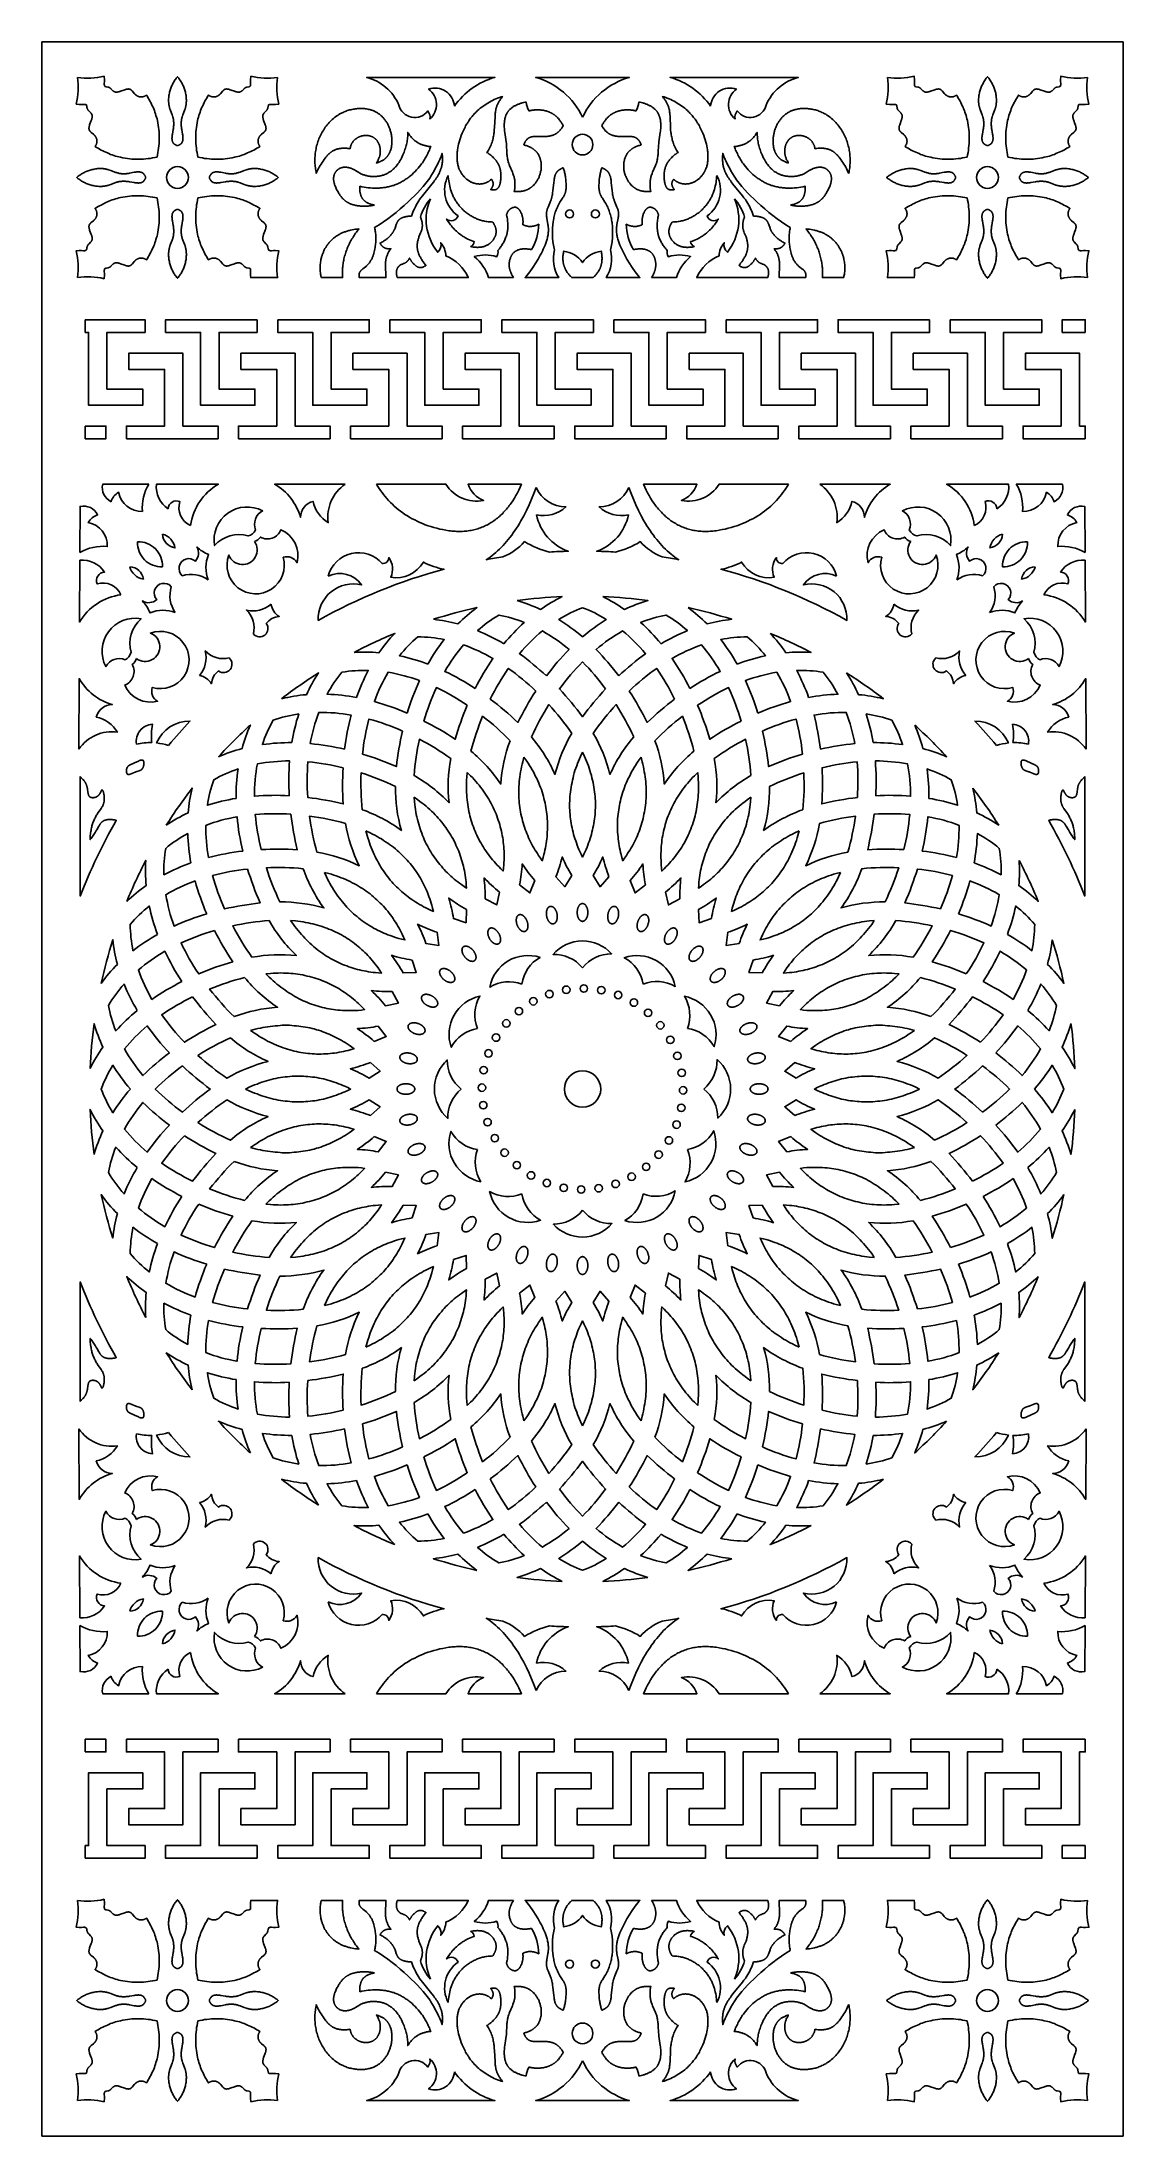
# Model space of a CAD drawing. Extents: x 198 to 1143, y 157 to 1987.
import ezdxf

# ---------------------------------------------------------------- set-up
doc = ezdxf.new("R2010")
doc.units = 0
doc.layers.get('0').update_dxf_attribs({"linetype": 'CONTINUOUS'})

msp = doc.modelspace()

# ---------------------------------------------------------------- linework, layer by layer
for points in [[(197.6, 156.9), (1142.6, 156.9), (1142.6, 1987.4), (197.6, 1987.4)], [(316.1, 1896.6), (316.5, 1896.8), (316.8, 1896.9), (317, 1897), (317.2, 1897.1), (317.5, 1897.2), (317.7, 1897.3), (317.9, 1897.5), (318.1, 1897.6), (318.3, 1897.7), (318.5, 1897.9), (318.7, 1898), (318.8, 1898.1), (318.9, 1898.2), (319, 1898.2), (319.1, 1898.3), (319.2, 1898.4), (319.3, 1898.5), (319.4, 1898.6), (319.4, 1898.6), (319.5, 1898.7), (319.6, 1898.8), (319.6, 1898.8), (319.7, 1898.9), (319.7, 1899), (319.8, 1899), (319.8, 1899.1), (319.9, 1899.2), (319.9, 1899.3), (320, 1899.3), (320, 1899.4), (320.1, 1899.5), (320.1, 1899.6), (320.2, 1899.6), (320.3, 1899.8), (320.3, 1899.9), (320.4, 1900.1), (320.5, 1900.3), (320.5, 1900.4), (320.6, 1900.6), (320.6, 1900.8), (320.7, 1900.9), (320.7, 1901.1), (320.8, 1901.3), (320.8, 1901.5), (320.8, 1901.6), (320.9, 1901.8), (320.9, 1902), (320.9, 1902.2), (320.9, 1902.4), (320.9, 1902.6), (320.9, 1902.8), (320.9, 1903), (320.9, 1903.3), (320.9, 1903.7), (320.9, 1904.1), (320.9, 1904.6), (320.8, 1905), (320.7, 1905.8), (320.6, 1906.7), (319.8, 1910.9), (319.7, 1911.7), (319.6, 1912.4), (319.5, 1913.1), (319.4, 1913.8), (319.4, 1914.5), (319.4, 1915.2), (319.3, 1915.9), (319.4, 1916.5), (319.4, 1917.2), (319.4, 1917.9), (319.5, 1918.5), (319.6, 1919.2), (319.7, 1919.8), (319.8, 1920.5), (320, 1921.1), (320.1, 1921.7), (320.3, 1922.2), (320.4, 1922.6), (320.8, 1923.6), (322.2, 1927.3), (322.5, 1928.2), (322.7, 1928.7), (322.8, 1929.1), (323, 1929.6), (323.1, 1930.1), (323.2, 1930.5), (323.3, 1931), (323.4, 1931.5), (323.5, 1931.9), (323.6, 1932.4), (323.6, 1932.9), (323.7, 1933.4), (323.8, 1933.8), (323.8, 1934.3), (323.8, 1934.8), (323.9, 1935.3), (323.9, 1935.8), (323.9, 1936.2), (323.9, 1936.7), (323.8, 1937.7), (323.8, 1938.7), (323.7, 1939.6), (323.6, 1940.6), (323.4, 1941.5), (323.2, 1942.5), (323, 1943.4), (322.8, 1944.4), (322.5, 1945.3), (322.2, 1946.1), (321.9, 1947), (321.6, 1947.8), (321.2, 1948.6), (320.9, 1949.5), (320.5, 1950.3), (320.1, 1951.1), (319.6, 1951.9), (319.2, 1952.6), (318.7, 1953.4), (318.2, 1954.2), (317.7, 1954.9), (317.2, 1955.6), (316.7, 1956.3), (316.1, 1957), (315.5, 1956.3), (315, 1955.6), (314.5, 1954.9), (313.9, 1954.2), (313.5, 1953.4), (313, 1952.6), (312.5, 1951.9), (312.1, 1951.1), (311.7, 1950.3), (311.3, 1949.5), (310.9, 1948.6), (310.6, 1947.8), (310.3, 1947), (310, 1946.1), (309.7, 1945.3), (309.4, 1944.4), (309.2, 1943.4), (309, 1942.5), (308.8, 1941.5), (308.6, 1940.6), (308.5, 1939.6), (308.4, 1938.7), (308.3, 1937.7), (308.3, 1936.7), (308.3, 1936.2), (308.3, 1935.8), (308.3, 1935.3), (308.3, 1934.8), (308.4, 1934.3), (308.4, 1933.8), (308.5, 1933.4), (308.5, 1932.9), (308.6, 1932.4), (308.7, 1931.9), (308.8, 1931.5), (308.9, 1931), (309, 1930.5), (309.1, 1930.1), (309.2, 1929.6), (309.3, 1929.1), (309.5, 1928.7), (309.6, 1928.2), (310, 1927.3), (311.4, 1923.6), (311.8, 1922.6), (311.9, 1922.2), (312, 1921.7), (312.2, 1921.1), (312.4, 1920.5), (312.5, 1919.8), (312.6, 1919.2), (312.7, 1918.5), (312.7, 1917.9), (312.8, 1917.2), (312.8, 1916.5), (312.8, 1915.9), (312.8, 1915.2), (312.8, 1914.5), (312.7, 1913.8), (312.7, 1913.1), (312.6, 1912.4), (312.5, 1911.7), (312.4, 1910.9), (311.6, 1906.7), (311.5, 1905.8), (311.4, 1905), (311.3, 1904.6), (311.3, 1904.1), (311.3, 1903.7), (311.2, 1903.3), (311.2, 1903), (311.2, 1902.8), (311.3, 1902.6), (311.3, 1902.4), (311.3, 1902.2), (311.3, 1902), (311.3, 1901.8), (311.3, 1901.6), (311.4, 1901.5), (311.4, 1901.3), (311.4, 1901.1), (311.5, 1900.9), (311.5, 1900.8), (311.6, 1900.6), (311.6, 1900.4), (311.7, 1900.3), (311.8, 1900.1), (311.8, 1899.9), (311.9, 1899.8), (312, 1899.6), (312, 1899.6), (312.1, 1899.5), (312.1, 1899.4), (312.2, 1899.3), (312.2, 1899.3), (312.3, 1899.2), (312.3, 1899.1), (312.4, 1899), (312.4, 1899), (312.5, 1898.9), (312.6, 1898.8), (312.6, 1898.8), (312.7, 1898.7), (312.7, 1898.6), (312.8, 1898.6), (312.9, 1898.5), (313, 1898.4), (313.1, 1898.3), (313.2, 1898.2), (313.3, 1898.2), (313.4, 1898.1), (313.4, 1898), (313.6, 1897.9), (313.9, 1897.7), (314.1, 1897.6), (314.3, 1897.5), (314.5, 1897.3), (314.7, 1897.2), (314.9, 1897.1), (315.2, 1897), (315.4, 1896.9), (315.6, 1896.8)], [(1024, 1896.6), (1023.6, 1896.8), (1023.4, 1896.9), (1023.1, 1897), (1022.9, 1897.1), (1022.7, 1897.2), (1022.4, 1897.3), (1022.2, 1897.5), (1022, 1897.6), (1021.8, 1897.7), (1021.6, 1897.9), (1021.4, 1898), (1021.3, 1898.1), (1021.2, 1898.2), (1021.1, 1898.2), (1021, 1898.3), (1020.9, 1898.4), (1020.9, 1898.5), (1020.8, 1898.6), (1020.7, 1898.6), (1020.6, 1898.7), (1020.6, 1898.8), (1020.5, 1898.8), (1020.4, 1898.9), (1020.4, 1899), (1020.3, 1899), (1020.3, 1899.1), (1020.2, 1899.2), (1020.2, 1899.3), (1020.1, 1899.3), (1020.1, 1899.4), (1020, 1899.5), (1020, 1899.6), (1020, 1899.6), (1019.9, 1899.8), (1019.8, 1899.9), (1019.7, 1900.1), (1019.7, 1900.3), (1019.6, 1900.4), (1019.5, 1900.6), (1019.5, 1900.8), (1019.4, 1900.9), (1019.4, 1901.1), (1019.4, 1901.3), (1019.3, 1901.5), (1019.3, 1901.6), (1019.3, 1901.8), (1019.3, 1902), (1019.2, 1902.2), (1019.2, 1902.4), (1019.2, 1902.6), (1019.2, 1902.8), (1019.2, 1903), (1019.2, 1903.3), (1019.2, 1903.7), (1019.2, 1904.1), (1019.3, 1904.6), (1019.3, 1905), (1019.4, 1905.8), (1019.6, 1906.7), (1020.3, 1910.9), (1020.5, 1911.7), (1020.6, 1912.4), (1020.6, 1913.1), (1020.7, 1913.8), (1020.7, 1914.5), (1020.8, 1915.2), (1020.8, 1915.9), (1020.8, 1916.5), (1020.7, 1917.2), (1020.7, 1917.9), (1020.6, 1918.5), (1020.5, 1919.2), (1020.4, 1919.8), (1020.3, 1920.5), (1020.2, 1921.1), (1020, 1921.7), (1019.9, 1922.2), (1019.7, 1922.6), (1019.4, 1923.6), (1017.9, 1927.3), (1017.6, 1928.2), (1017.4, 1928.7), (1017.3, 1929.1), (1017.2, 1929.6), (1017, 1930.1), (1016.9, 1930.5), (1016.8, 1931), (1016.7, 1931.5), (1016.6, 1931.9), (1016.5, 1932.4), (1016.5, 1932.9), (1016.4, 1933.4), (1016.4, 1933.8), (1016.3, 1934.3), (1016.3, 1934.8), (1016.3, 1935.3), (1016.3, 1935.8), (1016.3, 1936.2), (1016.3, 1936.7), (1016.3, 1937.7), (1016.4, 1938.7), (1016.4, 1939.6), (1016.6, 1940.6), (1016.7, 1941.5), (1016.9, 1942.5), (1017.1, 1943.4), (1017.4, 1944.4), (1017.6, 1945.3), (1017.9, 1946.1), (1018.2, 1947), (1018.5, 1947.8), (1018.9, 1948.6), (1019.3, 1949.5), (1019.6, 1950.3), (1020.1, 1951.1), (1020.5, 1951.9), (1020.9, 1952.6), (1021.4, 1953.4), (1021.9, 1954.2), (1022.4, 1954.9), (1022.9, 1955.6), (1023.5, 1956.3), (1024, 1957), (1024.6, 1956.3), (1025.1, 1955.6), (1025.7, 1954.9), (1026.2, 1954.2), (1026.7, 1953.4), (1027.1, 1952.6), (1027.6, 1951.9), (1028, 1951.1), (1028.4, 1950.3), (1028.8, 1949.5), (1029.2, 1948.6), (1029.5, 1947.8), (1029.9, 1947), (1030.2, 1946.1), (1030.5, 1945.3), (1030.7, 1944.4), (1030.9, 1943.4), (1031.2, 1942.5), (1031.4, 1941.5), (1031.5, 1940.6), (1031.6, 1939.6), (1031.7, 1938.7), (1031.8, 1937.7), (1031.8, 1936.7), (1031.8, 1936.2), (1031.8, 1935.8), (1031.8, 1935.3), (1031.8, 1934.8), (1031.8, 1934.3), (1031.7, 1933.8), (1031.7, 1933.4), (1031.6, 1932.9), (1031.5, 1932.4), (1031.5, 1931.9), (1031.4, 1931.5), (1031.3, 1931), (1031.2, 1930.5), (1031.1, 1930.1), (1030.9, 1929.6), (1030.8, 1929.1), (1030.6, 1928.7), (1030.5, 1928.2), (1030.1, 1927.3), (1028.7, 1923.6), (1028.4, 1922.6), (1028.2, 1922.2), (1028.1, 1921.7), (1027.9, 1921.1), (1027.8, 1920.5), (1027.6, 1919.8), (1027.5, 1919.2), (1027.4, 1918.5), (1027.4, 1917.9), (1027.3, 1917.2), (1027.3, 1916.5), (1027.3, 1915.9), (1027.3, 1915.2), (1027.3, 1914.5), (1027.4, 1913.8), (1027.5, 1913.1), (1027.5, 1912.4), (1027.6, 1911.7), (1027.7, 1910.9), (1028.5, 1906.7), (1028.7, 1905.8), (1028.8, 1905), (1028.8, 1904.6), (1028.8, 1904.1), (1028.9, 1903.7), (1028.9, 1903.3), (1028.9, 1903), (1028.9, 1902.8), (1028.9, 1902.6), (1028.9, 1902.4), (1028.8, 1902.2), (1028.8, 1902), (1028.8, 1901.8), (1028.8, 1901.6), (1028.8, 1901.5), (1028.7, 1901.3), (1028.7, 1901.1), (1028.6, 1900.9), (1028.6, 1900.8), (1028.5, 1900.6), (1028.5, 1900.4), (1028.4, 1900.3), (1028.4, 1900.1), (1028.3, 1899.9), (1028.2, 1899.8), (1028.1, 1899.6), (1028.1, 1899.6), (1028, 1899.5), (1028, 1899.4), (1027.9, 1899.3), (1027.9, 1899.3), (1027.8, 1899.2), (1027.8, 1899.1), (1027.7, 1899), (1027.7, 1899), (1027.6, 1898.9), (1027.6, 1898.8), (1027.5, 1898.8), (1027.5, 1898.7), (1027.4, 1898.6), (1027.3, 1898.6), (1027.2, 1898.5), (1027.1, 1898.4), (1027.1, 1898.3), (1027, 1898.2), (1026.9, 1898.2), (1026.8, 1898.1), (1026.7, 1898), (1026.5, 1897.9), (1026.3, 1897.7), (1026.1, 1897.6), (1025.9, 1897.5), (1025.6, 1897.3), (1025.4, 1897.2), (1025.2, 1897.1), (1025, 1897), (1024.7, 1896.9), (1024.5, 1896.8)], [(437.4, 1872.4), (437.2, 1873.6), (436.9, 1874.9), (436.7, 1876.1), (436.6, 1877.4), (436.4, 1878.7), (436.3, 1879.9), (436.2, 1881.2), (436.2, 1882.5), (436.2, 1883.8), (436.2, 1885), (436.2, 1886.3), (436.3, 1887.6), (436.4, 1888.9), (436.5, 1890.2), (436.7, 1891.4), (436.9, 1892.7), (437.2, 1894), (437.4, 1895.2), (437.7, 1896.5), (438.1, 1897.7), (438.4, 1898.9), (438.8, 1900.2), (439.3, 1901.4), (439.7, 1902.6), (440.2, 1903.8), (440.8, 1905), (441.3, 1906.1), (441.9, 1907.3), (442.5, 1908.4), (443.2, 1909.5), (443.9, 1910.6), (444.6, 1911.7), (445.3, 1912.8), (446.1, 1913.8), (446.9, 1914.8), (447.7, 1915.8), (448.6, 1916.8), (449.5, 1917.7), (450.4, 1918.6), (451.3, 1919.5), (452.3, 1920.4), (453.3, 1921.2), (454.3, 1922), (455.4, 1922.7), (456.5, 1923.4), (457, 1923.8), (457.6, 1924.1), (458.1, 1924.4), (458.7, 1924.7), (459.3, 1925), (459.9, 1925.3), (460.8, 1925.8), (461.7, 1926.2), (462.6, 1926.6), (463.6, 1926.9), (464.5, 1927.3), (465.5, 1927.6), (466.5, 1927.9), (467.5, 1928.1), (468.5, 1928.3), (469.5, 1928.5), (470.5, 1928.7), (471.5, 1928.9), (472.5, 1929), (473.5, 1929.1), (474.5, 1929.2), (475.5, 1929.2), (476.5, 1929.2), (477.5, 1929.2), (478.5, 1929.1), (479.4, 1929.1), (480.4, 1929), (481.4, 1928.8), (482.4, 1928.6), (483.3, 1928.4), (483.8, 1928.3), (484.2, 1928.2), (484.7, 1928.1), (485.2, 1927.9), (485.6, 1927.8), (486.1, 1927.6), (486.5, 1927.5), (487, 1927.3), (487.4, 1927.1), (487.8, 1927), (488.3, 1926.8), (488.7, 1926.6), (489.1, 1926.3), (489.6, 1926.1), (490, 1925.9), (490.4, 1925.7), (491, 1925.3), (491.6, 1924.9), (492.1, 1924.5), (492.7, 1924.1), (493.2, 1923.7), (493.8, 1923.2), (494.3, 1922.8), (494.8, 1922.3), (495.3, 1921.8), (495.8, 1921.3), (496.2, 1920.7), (496.7, 1920.2), (497.1, 1919.6), (497.6, 1919.1), (498, 1918.5), (498.4, 1917.9), (498.8, 1917.3), (499.2, 1916.7), (499.5, 1916), (499.9, 1915.4), (500.2, 1914.7), (500.5, 1914.1), (500.8, 1913.4), (501.1, 1912.7), (501.4, 1912), (501.6, 1911.3), (501.9, 1910.6), (502.1, 1909.9), (502.3, 1909.2), (502.5, 1908.5), (502.7, 1907.7), (502.8, 1907), (503, 1906.3), (503.1, 1905.5), (503.2, 1904.8), (503.3, 1904.1), (503.4, 1903.3), (503.4, 1902.6), (503.5, 1901.8), (503.5, 1901.1), (503.5, 1900.4), (503.5, 1899.6), (503.5, 1898.9), (503.4, 1898.2), (503.3, 1897.5), (503.2, 1896.7), (503.1, 1896), (503, 1895.3), (502.9, 1894.6), (502.7, 1894), (502.5, 1893.3), (502.3, 1892.6), (502.1, 1892), (501.9, 1891.6), (501.8, 1891.3), (501.7, 1891), (501.5, 1890.7), (501.4, 1890.4), (501.3, 1890.1), (501.1, 1889.8), (500.9, 1889.5), (500.8, 1889.2), (500.6, 1888.9), (500.4, 1888.6), (500.2, 1888.4), (500, 1888.1), (499.9, 1887.8), (499.7, 1887.5), (499.4, 1887.3), (499.2, 1887), (499, 1886.8), (498.8, 1886.5), (498.6, 1886.3), (498.3, 1886.1), (498.1, 1885.8), (497.9, 1885.6), (497.7, 1885.4), (497.4, 1885.3), (497.2, 1885.1), (497, 1884.9), (496.8, 1884.7), (496.3, 1884.4), (495.8, 1884.1), (495.3, 1883.8), (494.8, 1883.5), (494.3, 1883.3), (493.8, 1883), (493.3, 1882.7), (492.8, 1882.5), (492.2, 1882.3), (491.7, 1882.1), (491.1, 1881.9), (490.6, 1881.7), (490, 1881.6), (490.4, 1882.1), (490.7, 1882.7), (491.1, 1883.3), (491.4, 1883.8), (491.6, 1884.4), (491.9, 1885.1), (492.2, 1885.7), (492.4, 1886.3), (492.5, 1886.6), (492.6, 1886.9), (492.7, 1887.3), (492.8, 1887.6), (492.8, 1887.9), (492.9, 1888.2), (493, 1888.5), (493.1, 1888.9), (493.1, 1889.2), (493.2, 1889.5), (493.2, 1889.9), (493.2, 1890.2), (493.3, 1890.5), (493.3, 1890.9), (493.3, 1891.2), (493.3, 1891.6), (493.3, 1892), (493.3, 1892.4), (493.3, 1892.8), (493.3, 1893.2), (493.2, 1893.6), (493.2, 1894), (493.1, 1894.4), (493.1, 1894.8), (493, 1895.2), (492.9, 1895.6), (492.8, 1896), (492.7, 1896.4), (492.6, 1896.8), (492.5, 1897.2), (492.3, 1897.6), (492.2, 1897.9), (492, 1898.3), (491.9, 1898.7), (491.7, 1899), (491.5, 1899.4), (491.3, 1899.7), (491.1, 1900.1), (490.9, 1900.4), (490.7, 1900.7), (490.5, 1901.1), (490.2, 1901.4), (490, 1901.7), (489.7, 1902), (489.6, 1902.1), (489.4, 1902.3), (489.3, 1902.4), (489.2, 1902.5), (489, 1902.7), (488.9, 1902.8), (488.7, 1902.9), (488.6, 1903), (488.3, 1903.2), (488.1, 1903.4), (487.8, 1903.6), (487.5, 1903.8), (487.3, 1903.9), (487, 1904.1), (486.7, 1904.3), (486.4, 1904.4), (486.1, 1904.5), (485.8, 1904.7), (485.5, 1904.8), (485.2, 1904.9), (484.9, 1905), (484.6, 1905.1), (484.3, 1905.2), (484, 1905.3), (483.7, 1905.3), (483.3, 1905.4), (483, 1905.5), (482.7, 1905.5), (482.4, 1905.5), (482, 1905.6), (481.7, 1905.6), (481.4, 1905.6), (481.1, 1905.6), (480.7, 1905.6), (480.4, 1905.6), (480.1, 1905.6), (479.7, 1905.6), (479.4, 1905.6), (479.1, 1905.5), (478.7, 1905.5), (478.3, 1905.4), (477.9, 1905.4), (477.5, 1905.3), (477.1, 1905.2), (476.7, 1905.1), (476.4, 1904.9), (476, 1904.8), (475.6, 1904.7), (475.2, 1904.5), (474.8, 1904.4), (474.5, 1904.2), (474.1, 1904), (473.7, 1903.8), (473.4, 1903.6), (473, 1903.4), (472.7, 1903.2), (472.4, 1903), (472, 1902.7), (471.7, 1902.5), (471.4, 1902.2), (471.1, 1902), (470.8, 1901.7), (470.5, 1901.4), (470.3, 1901.1), (470, 1900.9), (469.7, 1900.6), (469.5, 1900.2), (469.2, 1899.9), (469, 1899.6), (468.8, 1899.3), (468.6, 1899), (468.4, 1898.6), (468.3, 1898.3), (468.1, 1898.1), (468, 1897.8), (467.9, 1897.5), (467.8, 1897.2), (467.7, 1897), (467.6, 1896.7), (467.5, 1896.4), (467.4, 1896.1), (467.3, 1895.8), (467.2, 1895.5), (467.2, 1895.2), (467.1, 1894.9), (467, 1894.6), (467, 1894.3), (466.9, 1894), (466, 1894.2), (465.1, 1894.3), (464.2, 1894.4), (463.2, 1894.5), (462.3, 1894.5), (461.8, 1894.5), (461.3, 1894.5), (460.8, 1894.5), (460.4, 1894.5), (459.9, 1894.4), (459.4, 1894.4), (459, 1894.3), (458.5, 1894.3), (458, 1894.2), (457.6, 1894.1), (457.1, 1894), (456.6, 1893.9), (456.2, 1893.8), (455.7, 1893.7), (455.3, 1893.6), (454.9, 1893.5), (454.4, 1893.3), (454, 1893.1), (453.6, 1893), (453.2, 1892.8), (452.7, 1892.6), (452.3, 1892.4), (452, 1892.2), (451.6, 1892), (451.3, 1891.8), (451, 1891.6), (450.6, 1891.3), (450.3, 1891.1), (450, 1890.9), (449.7, 1890.6), (449.4, 1890.4), (449.1, 1890.1), (448.8, 1889.8), (448.5, 1889.6), (447.9, 1889), (447.3, 1888.4), (446.8, 1887.8), (446.3, 1887.2), (445.7, 1886.5), (445.2, 1885.9), (444.3, 1884.6), (443.3, 1883.2), (442.4, 1881.9), (441.6, 1880.6), (440.8, 1879.3), (440, 1877.9), (439.3, 1876.6), (438.6, 1875.2), (438.3, 1874.5), (438, 1873.8), (437.7, 1873.1)], [(600.4, 1939.8), (598.9, 1939.3), (597.4, 1938.7), (595.9, 1938.2), (594.4, 1937.5), (592.9, 1936.9), (591.5, 1936.2), (590.1, 1935.5), (588.7, 1934.7), (587.3, 1933.9), (585.9, 1933.1), (584.6, 1932.2), (583.3, 1931.3), (582, 1930.3), (580.7, 1929.4), (579.5, 1928.3), (578.3, 1927.3), (577.6, 1926.6), (576.9, 1925.9), (576.2, 1925.2), (575.5, 1924.5), (574.8, 1923.7), (574.2, 1923), (573.5, 1922.2), (572.9, 1921.4), (572.3, 1920.7), (571.7, 1919.9), (571.1, 1919), (570.6, 1918.2), (570, 1917.4), (569.5, 1916.5), (568.9, 1915.7), (568.4, 1914.8), (567.9, 1913.9), (567.5, 1913), (566.5, 1911.2), (565.7, 1909.4), (564.9, 1907.5), (564.1, 1905.6), (563.5, 1903.6), (562.8, 1901.7), (562.3, 1899.7), (561.8, 1898), (561.5, 1896.4), (561.1, 1894.7), (560.9, 1893), (560.7, 1892.2), (560.6, 1891.3), (560.6, 1890.5), (560.5, 1889.7), (560.4, 1888.8), (560.4, 1888), (560.4, 1887.2), (560.4, 1886.3), (560.4, 1885.5), (560.5, 1884.7), (560.5, 1883.9), (560.6, 1883.1), (560.7, 1882.2), (560.8, 1881.4), (561, 1880.6), (561.2, 1879.9), (561.3, 1879.1), (561.6, 1878.3), (561.8, 1877.5), (562.1, 1876.8), (562.2, 1876.4), (562.4, 1876), (562.5, 1875.7), (562.7, 1875.3), (562.9, 1874.9), (563.1, 1874.6), (563.3, 1874.2), (563.5, 1873.8), (563.7, 1873.4), (564, 1872.9), (564.3, 1872.5), (564.5, 1872.1), (564.8, 1871.6), (565.1, 1871.2), (565.5, 1870.8), (565.8, 1870.4), (566.1, 1870), (566.5, 1869.6), (566.8, 1869.2), (567.2, 1868.9), (567.6, 1868.5), (568, 1868.1), (568.4, 1867.8), (568.8, 1867.4), (569.2, 1867.1), (569.6, 1866.8), (570, 1866.5), (570.4, 1866.2), (570.9, 1865.9), (571.3, 1865.6), (571.8, 1865.4), (572.2, 1865.1), (572.7, 1864.9), (573.2, 1864.7), (573.6, 1864.5), (574.1, 1864.3), (574.6, 1864.1), (575.1, 1863.9), (575.6, 1863.8), (576.1, 1863.6), (576.4, 1863.6), (576.7, 1863.5), (577, 1863.4), (577.3, 1863.4), (577.6, 1863.3), (577.9, 1863.3), (578.2, 1863.3), (578.5, 1863.2), (578.8, 1863.2), (579.1, 1863.2), (579.4, 1863.2), (579.7, 1863.1), (580, 1863.1), (580.3, 1863.1), (580.6, 1863.1), (580.9, 1863.2), (581.2, 1863.2), (581.5, 1863.2), (581.8, 1863.2), (582.1, 1863.3), (582.3, 1863.3), (582.6, 1863.4), (582.9, 1863.4), (583.2, 1863.5), (583.5, 1863.5), (583.8, 1863.6), (584.1, 1863.7), (584.4, 1863.8), (584.7, 1863.9), (584.9, 1864), (585.2, 1864.1), (585.5, 1864.2), (585.8, 1864.3), (586.2, 1864.5), (586.5, 1864.6), (586.8, 1864.8), (587.2, 1865), (587.5, 1865.1), (587.8, 1865.3), (588.1, 1865.5), (588.4, 1865.7), (588.7, 1866), (589, 1866.2), (589.3, 1866.4), (589.6, 1866.6), (589.8, 1866.9), (590.1, 1867.1), (590.4, 1867.4), (590.5, 1867.2), (590.7, 1867), (590.8, 1866.8), (590.9, 1866.6), (591.1, 1866.4), (591.2, 1866.2), (591.3, 1866), (591.4, 1865.8), (591.5, 1865.6), (591.5, 1865.5), (591.6, 1865.3), (591.6, 1865.2), (591.7, 1865.1), (591.7, 1865), (591.8, 1864.9), (591.8, 1864.8), (591.8, 1864.7), (591.8, 1864.6), (591.9, 1864.4), (591.9, 1864.3), (591.9, 1864.2), (591.9, 1864.1), (591.9, 1864), (592, 1863.9), (592, 1863.8), (592, 1863.7), (592, 1863.6), (592, 1863.5), (592, 1863.4), (592, 1863.3), (592, 1863.2), (592, 1863.1), (592, 1863), (592, 1862.8), (591.9, 1862.7), (591.9, 1862.5), (591.9, 1862.3), (591.8, 1862.1), (591.8, 1861.9), (591.7, 1861.7), (591.7, 1861.5), (591.6, 1861.3), (591.5, 1861.2), (591.5, 1861), (591.4, 1860.8), (591.3, 1860.6), (591.2, 1860.4), (591.1, 1860.3), (591, 1860.1), (590.9, 1859.9), (590.8, 1859.7), (590.7, 1859.6), (590.6, 1859.4), (590.5, 1859.2), (590.4, 1859.1), (590.3, 1858.9), (590.1, 1858.8), (590, 1858.6), (589.9, 1858.5), (589.8, 1858.3), (590.1, 1858.3), (590.4, 1858.2), (590.7, 1858.1), (591, 1858.1), (591.3, 1858.1), (591.6, 1858), (591.9, 1858), (592.2, 1858), (592.4, 1858), (592.5, 1858), (592.7, 1858), (592.8, 1858), (593, 1858), (593.1, 1858.1), (593.3, 1858.1), (593.4, 1858.1), (593.6, 1858.1), (593.7, 1858.2), (593.9, 1858.2), (594, 1858.2), (594.2, 1858.3), (594.3, 1858.3), (594.4, 1858.4), (594.6, 1858.4), (594.7, 1858.5), (594.8, 1858.5), (594.9, 1858.6), (595.1, 1858.7), (595.2, 1858.7), (595.3, 1858.8), (595.4, 1858.9), (595.5, 1859), (595.6, 1859), (595.7, 1859.1), (595.8, 1859.2), (595.9, 1859.3), (596, 1859.4), (596.1, 1859.5), (596.2, 1859.6), (596.3, 1859.7), (596.4, 1859.8), (596.5, 1859.9), (596.6, 1860.1), (596.6, 1860.2), (596.7, 1860.3), (596.8, 1860.4), (596.9, 1860.6), (597, 1860.7), (597, 1860.8), (597.1, 1860.9), (597.2, 1861.2), (597.4, 1861.5), (597.5, 1861.8), (597.6, 1862.1), (597.7, 1862.4), (597.8, 1862.7), (597.9, 1863), (598, 1863.3), (598.1, 1863.6), (598.1, 1864), (598.2, 1864.3), (598.3, 1865), (598.4, 1865.6), (598.5, 1866.3), (598.6, 1867), (598.7, 1868), (598.8, 1869), (598.8, 1870.1), (598.8, 1870.6), (598.8, 1871.1), (598.8, 1871.5), (598.7, 1872), (598.7, 1872.5), (598.6, 1873), (598.6, 1873.5), (598.5, 1873.9), (598.5, 1874.4), (598.4, 1874.9), (598.3, 1875.3), (598.2, 1875.8), (598.1, 1876.2), (598, 1876.7), (597.8, 1877.1), (597.7, 1877.5), (597.6, 1878), (597.4, 1878.4), (597.2, 1878.8), (597.1, 1879.3), (596.9, 1879.7), (596.7, 1880.1), (596.5, 1880.5), (596.3, 1880.9), (596.1, 1881.3), (595.8, 1881.7), (595.6, 1882.1), (595.4, 1882.4), (595.2, 1882.7), (595, 1883.1), (594.7, 1883.4), (594.5, 1883.7), (594, 1884.4), (593.5, 1885), (592.9, 1885.6), (592.3, 1886.2), (591.8, 1886.8), (591.2, 1887.3), (590.5, 1887.9), (589.9, 1888.4), (589.2, 1888.9), (588.6, 1889.4), (587.9, 1889.9), (587.2, 1890.3), (586.5, 1890.7), (587.2, 1891.8), (587.8, 1892.9), (588.5, 1894), (589, 1895.1), (589.6, 1896.3), (590.1, 1897.5), (590.6, 1898.6), (590.8, 1899.2), (591, 1899.8), (591.3, 1900.8), (591.6, 1901.9), (591.9, 1902.9), (592.1, 1904), (592.3, 1905), (592.5, 1906.1), (592.7, 1907.2), (592.8, 1908.2), (593, 1910.4), (593.2, 1912.6), (593.6, 1922.3), (593.7, 1924.1), (593.8, 1925), (593.9, 1925.9), (594, 1926.7), (594.2, 1927.6), (594.3, 1928.5), (594.4, 1928.9), (594.6, 1929.3), (594.7, 1929.7), (594.8, 1930.2), (594.9, 1930.6), (595.1, 1931), (595.3, 1931.6), (595.5, 1932.2), (595.8, 1932.8), (596.1, 1933.3), (596.4, 1933.9), (596.7, 1934.5), (597, 1935.1), (597.3, 1935.6), (597.7, 1936.2), (598, 1936.7), (598.4, 1937.2), (598.8, 1937.8), (599.2, 1938.3), (599.6, 1938.8)], [(739.8, 1939.8), (741.3, 1939.3), (742.8, 1938.7), (744.2, 1938.2), (745.7, 1937.5), (747.2, 1936.9), (748.6, 1936.2), (750.1, 1935.5), (751.5, 1934.7), (752.9, 1933.9), (754.2, 1933.1), (755.6, 1932.2), (756.9, 1931.3), (758.2, 1930.3), (759.4, 1929.4), (760.6, 1928.3), (761.8, 1927.3), (762.5, 1926.6), (763.2, 1925.9), (763.9, 1925.2), (764.6, 1924.5), (765.3, 1923.7), (766, 1923), (766.6, 1922.2), (767.2, 1921.4), (767.8, 1920.7), (768.4, 1919.9), (769, 1919), (769.6, 1918.2), (770.1, 1917.4), (770.7, 1916.5), (771.2, 1915.7), (771.7, 1914.8), (772.2, 1913.9), (772.7, 1913), (773.6, 1911.2), (774.5, 1909.4), (775.3, 1907.5), (776, 1905.6), (776.7, 1903.6), (777.3, 1901.7), (777.9, 1899.7), (778.3, 1898), (778.7, 1896.4), (779, 1894.7), (779.3, 1893), (779.4, 1892.2), (779.5, 1891.3), (779.6, 1890.5), (779.6, 1889.7), (779.7, 1888.8), (779.7, 1888), (779.7, 1887.2), (779.7, 1886.3), (779.7, 1885.5), (779.7, 1884.7), (779.6, 1883.9), (779.5, 1883.1), (779.4, 1882.2), (779.3, 1881.4), (779.2, 1880.6), (779, 1879.9), (778.8, 1879.1), (778.6, 1878.3), (778.3, 1877.5), (778, 1876.8), (777.9, 1876.4), (777.7, 1876), (777.6, 1875.7), (777.4, 1875.3), (777.2, 1874.9), (777.1, 1874.6), (776.9, 1874.2), (776.7, 1873.8), (776.4, 1873.4), (776.2, 1872.9), (775.9, 1872.5), (775.6, 1872.1), (775.3, 1871.6), (775, 1871.2), (774.7, 1870.8), (774.3, 1870.4), (774, 1870), (773.6, 1869.6), (773.3, 1869.2), (772.9, 1868.9), (772.5, 1868.5), (772.2, 1868.1), (771.8, 1867.8), (771.4, 1867.4), (771, 1867.1), (770.5, 1866.8), (770.1, 1866.5), (769.7, 1866.2), (769.3, 1865.9), (768.8, 1865.6), (768.4, 1865.4), (767.9, 1865.1), (767.4, 1864.9), (767, 1864.7), (766.5, 1864.5), (766, 1864.3), (765.5, 1864.1), (765, 1863.9), (764.5, 1863.8), (764, 1863.6), (763.7, 1863.6), (763.5, 1863.5), (763.2, 1863.4), (762.9, 1863.4), (762.6, 1863.3), (762.3, 1863.3), (762, 1863.3), (761.7, 1863.2), (761.4, 1863.2), (761.1, 1863.2), (760.8, 1863.2), (760.5, 1863.1), (760.2, 1863.1), (759.9, 1863.1), (759.6, 1863.1), (759.3, 1863.2), (759, 1863.2), (758.7, 1863.2), (758.4, 1863.2), (758.1, 1863.3), (757.8, 1863.3), (757.5, 1863.4), (757.2, 1863.4), (756.9, 1863.5), (756.6, 1863.5), (756.3, 1863.6), (756, 1863.7), (755.7, 1863.8), (755.5, 1863.9), (755.2, 1864), (754.9, 1864.1), (754.6, 1864.2), (754.3, 1864.3), (754, 1864.5), (753.6, 1864.6), (753.3, 1864.8), (753, 1865), (752.7, 1865.1), (752.3, 1865.3), (752, 1865.5), (751.7, 1865.7), (751.4, 1866), (751.1, 1866.2), (750.9, 1866.4), (750.6, 1866.6), (750.3, 1866.9), (750, 1867.1), (749.8, 1867.4), (749.6, 1867.2), (749.5, 1867), (749.3, 1866.8), (749.2, 1866.6), (749.1, 1866.4), (749, 1866.2), (748.8, 1866), (748.7, 1865.8), (748.6, 1865.6), (748.6, 1865.5), (748.5, 1865.3), (748.5, 1865.2), (748.5, 1865.1), (748.4, 1865), (748.4, 1864.9), (748.3, 1864.8), (748.3, 1864.7), (748.3, 1864.6), (748.3, 1864.4), (748.2, 1864.3), (748.2, 1864.2), (748.2, 1864.1), (748.2, 1864), (748.2, 1863.9), (748.2, 1863.8), (748.2, 1863.7), (748.2, 1863.6), (748.1, 1863.5), (748.1, 1863.4), (748.1, 1863.3), (748.2, 1863.2), (748.2, 1863.1), (748.2, 1863), (748.2, 1862.8), (748.2, 1862.7), (748.2, 1862.5), (748.3, 1862.3), (748.3, 1862.1), (748.4, 1861.9), (748.4, 1861.7), (748.5, 1861.5), (748.5, 1861.3), (748.6, 1861.2), (748.7, 1861), (748.8, 1860.8), (748.8, 1860.6), (748.9, 1860.4), (749, 1860.3), (749.1, 1860.1), (749.2, 1859.9), (749.3, 1859.7), (749.4, 1859.6), (749.5, 1859.4), (749.6, 1859.2), (749.8, 1859.1), (749.9, 1858.9), (750, 1858.8), (750.1, 1858.6), (750.2, 1858.5), (750.4, 1858.3), (750.1, 1858.3), (749.8, 1858.2), (749.5, 1858.1), (749.2, 1858.1), (748.8, 1858.1), (748.5, 1858), (748.2, 1858), (747.9, 1858), (747.7, 1858), (747.6, 1858), (747.4, 1858), (747.3, 1858), (747.1, 1858), (747, 1858.1), (746.8, 1858.1), (746.7, 1858.1), (746.5, 1858.1), (746.4, 1858.2), (746.2, 1858.2), (746.1, 1858.2), (746, 1858.3), (745.8, 1858.3), (745.7, 1858.4), (745.6, 1858.4), (745.4, 1858.5), (745.3, 1858.5), (745.2, 1858.6), (745.1, 1858.7), (745, 1858.7), (744.8, 1858.8), (744.7, 1858.9), (744.6, 1859), (744.5, 1859), (744.4, 1859.1), (744.3, 1859.2), (744.2, 1859.3), (744.1, 1859.4), (744, 1859.5), (743.9, 1859.6), (743.8, 1859.7), (743.7, 1859.8), (743.7, 1859.9), (743.6, 1860.1), (743.5, 1860.2), (743.4, 1860.3), (743.3, 1860.4), (743.3, 1860.6), (743.2, 1860.7), (743.1, 1860.8), (743, 1860.9), (742.9, 1861.2), (742.8, 1861.5), (742.7, 1861.8), (742.5, 1862.1), (742.4, 1862.4), (742.3, 1862.7), (742.2, 1863), (742.2, 1863.3), (742.1, 1863.6), (742, 1864), (741.9, 1864.3), (741.8, 1865), (741.7, 1865.6), (741.6, 1866.3), (741.5, 1867), (741.4, 1868), (741.4, 1869), (741.3, 1870.1), (741.3, 1870.6), (741.4, 1871.1), (741.4, 1871.5), (741.4, 1872), (741.4, 1872.5), (741.5, 1873), (741.5, 1873.5), (741.6, 1873.9), (741.7, 1874.4), (741.8, 1874.9), (741.8, 1875.3), (741.9, 1875.8), (742.1, 1876.2), (742.2, 1876.7), (742.3, 1877.1), (742.4, 1877.5), (742.6, 1878), (742.7, 1878.4), (742.9, 1878.8), (743.1, 1879.3), (743.3, 1879.7), (743.4, 1880.1), (743.6, 1880.5), (743.9, 1880.9), (744.1, 1881.3), (744.3, 1881.7), (744.5, 1882.1), (744.7, 1882.4), (744.9, 1882.7), (745.2, 1883.1), (745.4, 1883.4), (745.7, 1883.7), (746.2, 1884.4), (746.7, 1885), (747.2, 1885.6), (747.8, 1886.2), (748.4, 1886.8), (749, 1887.3), (749.6, 1887.9), (750.2, 1888.4), (750.9, 1888.9), (751.5, 1889.4), (752.2, 1889.9), (752.9, 1890.3), (753.6, 1890.7), (752.9, 1891.8), (752.3, 1892.9), (751.7, 1894), (751.1, 1895.1), (750.6, 1896.3), (750, 1897.5), (749.6, 1898.6), (749.4, 1899.2), (749.2, 1899.8), (748.8, 1900.8), (748.5, 1901.9), (748.3, 1902.9), (748, 1904), (747.8, 1905), (747.6, 1906.1), (747.5, 1907.2), (747.3, 1908.2), (747.1, 1910.4), (746.9, 1912.6), (746.6, 1922.3), (746.4, 1924.1), (746.4, 1925), (746.2, 1925.9), (746.1, 1926.7), (746, 1927.6), (745.8, 1928.5), (745.7, 1928.9), (745.6, 1929.3), (745.5, 1929.7), (745.3, 1930.2), (745.2, 1930.6), (745.1, 1931), (744.8, 1931.6), (744.6, 1932.2), (744.3, 1932.8), (744.1, 1933.3), (743.8, 1933.9), (743.5, 1934.5), (743.2, 1935.1), (742.8, 1935.6), (742.5, 1936.2), (742.1, 1936.7), (741.7, 1937.2), (741.4, 1937.8), (741, 1938.3), (740.6, 1938.8)], [(902.7, 1872.4), (903, 1873.6), (903.2, 1874.9), (903.4, 1876.1), (903.6, 1877.4), (903.7, 1878.7), (903.8, 1879.9), (903.9, 1881.2), (903.9, 1882.5), (904, 1883.8), (904, 1885), (903.9, 1886.3), (903.8, 1887.6), (903.7, 1888.9), (903.6, 1890.2), (903.4, 1891.4), (903.2, 1892.7), (903, 1894), (902.7, 1895.2), (902.4, 1896.5), (902.1, 1897.7), (901.7, 1898.9), (901.3, 1900.2), (900.9, 1901.4), (900.4, 1902.6), (899.9, 1903.8), (899.4, 1905), (898.8, 1906.1), (898.2, 1907.3), (897.6, 1908.4), (896.9, 1909.5), (896.3, 1910.6), (895.6, 1911.7), (894.8, 1912.8), (894, 1913.8), (893.2, 1914.8), (892.4, 1915.8), (891.6, 1916.8), (890.7, 1917.7), (889.7, 1918.6), (888.8, 1919.5), (887.8, 1920.4), (886.8, 1921.2), (885.8, 1922), (884.7, 1922.7), (883.7, 1923.4), (883.1, 1923.8), (882.6, 1924.1), (882, 1924.4), (881.4, 1924.7), (880.8, 1925), (880.3, 1925.3), (879.3, 1925.8), (878.4, 1926.2), (877.5, 1926.6), (876.5, 1926.9), (875.6, 1927.3), (874.6, 1927.6), (873.6, 1927.9), (872.7, 1928.1), (871.7, 1928.3), (870.7, 1928.5), (869.7, 1928.7), (868.7, 1928.9), (867.7, 1929), (866.7, 1929.1), (865.7, 1929.2), (864.7, 1929.2), (863.7, 1929.2), (862.7, 1929.2), (861.7, 1929.1), (860.7, 1929.1), (859.7, 1929), (858.7, 1928.8), (857.8, 1928.6), (856.8, 1928.4), (856.4, 1928.3), (855.9, 1928.2), (855.4, 1928.1), (855, 1927.9), (854.5, 1927.8), (854.1, 1927.6), (853.6, 1927.5), (853.2, 1927.3), (852.7, 1927.1), (852.3, 1927), (851.8, 1926.8), (851.4, 1926.6), (851, 1926.3), (850.6, 1926.1), (850.2, 1925.9), (849.8, 1925.7), (849.2, 1925.3), (848.6, 1924.9), (848, 1924.5), (847.5, 1924.1), (846.9, 1923.7), (846.4, 1923.2), (845.9, 1922.8), (845.3, 1922.3), (844.8, 1921.8), (844.4, 1921.3), (843.9, 1920.7), (843.4, 1920.2), (843, 1919.6), (842.6, 1919.1), (842.1, 1918.5), (841.7, 1917.9), (841.3, 1917.3), (841, 1916.7), (840.6, 1916), (840.3, 1915.4), (839.9, 1914.7), (839.6, 1914.1), (839.3, 1913.4), (839, 1912.7), (838.8, 1912), (838.5, 1911.3), (838.3, 1910.6), (838, 1909.9), (837.8, 1909.2), (837.6, 1908.5), (837.5, 1907.7), (837.3, 1907), (837.2, 1906.3), (837, 1905.5), (836.9, 1904.8), (836.8, 1904.1), (836.8, 1903.3), (836.7, 1902.6), (836.7, 1901.8), (836.6, 1901.1), (836.6, 1900.4), (836.6, 1899.6), (836.7, 1898.9), (836.7, 1898.2), (836.8, 1897.5), (836.9, 1896.7), (837, 1896), (837.1, 1895.3), (837.3, 1894.6), (837.4, 1894), (837.6, 1893.3), (837.8, 1892.6), (838.1, 1892), (838.2, 1891.6), (838.3, 1891.3), (838.4, 1891), (838.6, 1890.7), (838.7, 1890.4), (838.9, 1890.1), (839, 1889.8), (839.2, 1889.5), (839.4, 1889.2), (839.5, 1888.9), (839.7, 1888.6), (839.9, 1888.4), (840.1, 1888.1), (840.3, 1887.8), (840.5, 1887.5), (840.7, 1887.3), (840.9, 1887), (841.1, 1886.8), (841.3, 1886.5), (841.6, 1886.3), (841.8, 1886.1), (842, 1885.8), (842.3, 1885.6), (842.5, 1885.4), (842.7, 1885.3), (842.9, 1885.1), (843.1, 1884.9), (843.4, 1884.7), (843.8, 1884.4), (844.3, 1884.1), (844.8, 1883.8), (845.3, 1883.5), (845.8, 1883.3), (846.3, 1883), (846.8, 1882.7), (847.4, 1882.5), (847.9, 1882.3), (848.4, 1882.1), (849, 1881.9), (849.5, 1881.7), (850.1, 1881.6), (849.7, 1882.1), (849.4, 1882.7), (849.1, 1883.3), (848.8, 1883.8), (848.5, 1884.4), (848.2, 1885.1), (848, 1885.7), (847.7, 1886.3), (847.6, 1886.6), (847.5, 1886.9), (847.5, 1887.3), (847.4, 1887.6), (847.3, 1887.9), (847.2, 1888.2), (847.1, 1888.5), (847.1, 1888.9), (847, 1889.2), (847, 1889.5), (846.9, 1889.9), (846.9, 1890.2), (846.9, 1890.5), (846.8, 1890.9), (846.8, 1891.2), (846.8, 1891.6), (846.8, 1892), (846.8, 1892.4), (846.8, 1892.8), (846.9, 1893.2), (846.9, 1893.6), (846.9, 1894), (847, 1894.4), (847.1, 1894.8), (847.1, 1895.2), (847.2, 1895.6), (847.3, 1896), (847.4, 1896.4), (847.5, 1896.8), (847.7, 1897.2), (847.8, 1897.6), (847.9, 1897.9), (848.1, 1898.3), (848.3, 1898.7), (848.4, 1899), (848.6, 1899.4), (848.8, 1899.7), (849, 1900.1), (849.2, 1900.4), (849.4, 1900.7), (849.7, 1901.1), (849.9, 1901.4), (850.2, 1901.7), (850.4, 1902), (850.6, 1902.1), (850.7, 1902.3), (850.8, 1902.4), (851, 1902.5), (851.1, 1902.7), (851.3, 1902.8), (851.4, 1902.9), (851.6, 1903), (851.8, 1903.2), (852.1, 1903.4), (852.3, 1903.6), (852.6, 1903.8), (852.9, 1903.9), (853.1, 1904.1), (853.4, 1904.3), (853.7, 1904.4), (854, 1904.5), (854.3, 1904.7), (854.6, 1904.8), (854.9, 1904.9), (855.2, 1905), (855.5, 1905.1), (855.8, 1905.2), (856.1, 1905.3), (856.5, 1905.3), (856.8, 1905.4), (857.1, 1905.5), (857.4, 1905.5), (857.8, 1905.5), (858.1, 1905.6), (858.4, 1905.6), (858.7, 1905.6), (859.1, 1905.6), (859.4, 1905.6), (859.7, 1905.6), (860.1, 1905.6), (860.4, 1905.6), (860.7, 1905.6), (861.1, 1905.5), (861.4, 1905.5), (861.8, 1905.4), (862.2, 1905.4), (862.6, 1905.3), (863, 1905.2), (863.4, 1905.1), (863.8, 1904.9), (864.2, 1904.8), (864.5, 1904.7), (864.9, 1904.5), (865.3, 1904.4), (865.7, 1904.2), (866, 1904), (866.4, 1903.8), (866.7, 1903.6), (867.1, 1903.4), (867.4, 1903.2), (867.8, 1903), (868.1, 1902.7), (868.4, 1902.5), (868.7, 1902.2), (869, 1902), (869.3, 1901.7), (869.6, 1901.4), (869.9, 1901.1), (870.1, 1900.9), (870.4, 1900.6), (870.7, 1900.2), (870.9, 1899.9), (871.1, 1899.6), (871.3, 1899.3), (871.5, 1899), (871.7, 1898.6), (871.9, 1898.3), (872, 1898.1), (872.1, 1897.8), (872.2, 1897.5), (872.4, 1897.2), (872.5, 1897), (872.6, 1896.7), (872.7, 1896.4), (872.8, 1896.1), (872.8, 1895.8), (872.9, 1895.5), (873, 1895.2), (873, 1894.9), (873.1, 1894.6), (873.2, 1894.3), (873.2, 1894), (874.1, 1894.2), (875, 1894.3), (876, 1894.4), (876.9, 1894.5), (877.9, 1894.5), (878.3, 1894.5), (878.8, 1894.5), (879.3, 1894.5), (879.8, 1894.5), (880.2, 1894.4), (880.7, 1894.4), (881.2, 1894.3), (881.6, 1894.3), (882.1, 1894.2), (882.6, 1894.1), (883, 1894), (883.5, 1893.9), (883.9, 1893.8), (884.4, 1893.7), (884.8, 1893.6), (885.3, 1893.5), (885.7, 1893.3), (886.1, 1893.1), (886.6, 1893), (887, 1892.8), (887.4, 1892.6), (887.8, 1892.4), (888.1, 1892.2), (888.5, 1892), (888.8, 1891.8), (889.2, 1891.6), (889.5, 1891.3), (889.8, 1891.1), (890.1, 1890.9), (890.4, 1890.6), (890.7, 1890.4), (891, 1890.1), (891.3, 1889.8), (891.6, 1889.6), (892.2, 1889), (892.8, 1888.4), (893.3, 1887.8), (893.9, 1887.2), (894.4, 1886.5), (894.9, 1885.9), (895.9, 1884.6), (896.8, 1883.2), (897.7, 1881.9), (898.5, 1880.6), (899.3, 1879.3), (900.1, 1877.9), (900.8, 1876.6), (901.5, 1875.2), (901.8, 1874.5), (902.1, 1873.8), (902.4, 1873.1)], [(488.2, 1844.8), (487.5, 1844.6), (486.7, 1844.5), (485.9, 1844.3), (485.1, 1844.2), (484.3, 1844.1), (483.5, 1844), (482.7, 1843.9), (481.9, 1843.9), (481, 1843.8), (480.2, 1843.8), (479.4, 1843.8), (478.5, 1843.8), (477.7, 1843.8), (476.9, 1843.9), (476, 1843.9), (475.2, 1844), (474.4, 1844.1), (473.5, 1844.2), (472.7, 1844.4), (471.9, 1844.5), (471.1, 1844.7), (470.3, 1844.9), (469.5, 1845.1), (468.8, 1845.4), (468, 1845.6), (467.3, 1845.9), (466.5, 1846.2), (466.2, 1846.4), (465.8, 1846.6), (465.5, 1846.7), (465.1, 1846.9), (464.8, 1847.1), (464.5, 1847.3), (464.1, 1847.5), (463.8, 1847.7), (463.5, 1847.9), (463.2, 1848.1), (462.9, 1848.3), (462.6, 1848.6), (462.3, 1848.8), (462, 1849), (461.7, 1849.3), (461.5, 1849.5), (461.2, 1849.8), (460.9, 1850), (460.7, 1850.3), (460.4, 1850.6), (459.9, 1851.1), (459.4, 1851.7), (459, 1852.3), (458.5, 1852.9), (458.1, 1853.5), (457.6, 1854.2), (457.2, 1854.8), (456.8, 1855.5), (456.4, 1856.2), (455.6, 1857.6), (455.2, 1858.4), (454.8, 1859.2), (454.4, 1860.1), (454.1, 1860.9), (453.7, 1861.8), (453.6, 1862.2), (453.4, 1862.6), (453.3, 1863.1), (453.2, 1863.5), (453, 1863.9), (452.9, 1864.4), (452.8, 1864.8), (452.7, 1865.2), (452.7, 1865.6), (452.6, 1866.1), (452.5, 1866.5), (452.5, 1866.9), (452.5, 1867.4), (452.5, 1867.8), (452.5, 1868), (452.5, 1868.2), (452.5, 1868.4), (452.5, 1868.6), (452.5, 1868.9), (452.5, 1869.1), (452.6, 1869.3), (452.6, 1869.5), (452.6, 1869.7), (452.7, 1869.9), (452.7, 1870.1), (452.8, 1870.3), (452.8, 1870.5), (452.9, 1870.7), (452.9, 1870.9), (453, 1871.1), (453.1, 1871.3), (453.1, 1871.5), (453.2, 1871.7), (453.3, 1871.9), (453.4, 1872.1), (453.5, 1872.3), (453.6, 1872.5), (453.7, 1872.7), (453.8, 1872.9), (453.9, 1873.1), (454, 1873.3), (454.1, 1873.5), (454.3, 1873.6), (454.4, 1873.8), (454.5, 1874), (454.7, 1874.2), (454.8, 1874.3), (454.9, 1874.5), (455.1, 1874.7), (455.2, 1874.8), (455.4, 1875), (455.5, 1875.2), (455.7, 1875.3), (455.9, 1875.4), (456, 1875.6), (456.2, 1875.7), (456.4, 1875.9), (456.5, 1876), (456.7, 1876.1), (456.9, 1876.2), (457.1, 1876.4), (457.3, 1876.5), (457.4, 1876.6), (457.6, 1876.7), (457.7, 1876.7), (457.9, 1876.8), (458.1, 1876.9), (458.2, 1877), (458.4, 1877.1), (458.6, 1877.1), (458.8, 1877.2), (458.9, 1877.3), (459.1, 1877.3), (459.3, 1877.4), (459.5, 1877.4), (459.6, 1877.5), (459.8, 1877.5), (460, 1877.6), (460.2, 1877.6), (460.4, 1877.6), (460.7, 1877.7), (461.1, 1877.8), (461.5, 1877.8), (461.8, 1877.8), (462.2, 1877.8), (462.6, 1877.8), (463, 1877.8), (463.4, 1877.8), (463.7, 1877.8), (464.1, 1877.8), (464.5, 1877.7), (464.9, 1877.7), (465.3, 1877.6), (465.6, 1877.5), (466, 1877.4), (466.4, 1877.3), (466.8, 1877.2), (467.1, 1877.1), (467.5, 1877), (467.8, 1876.9), (468.2, 1876.8), (468.6, 1876.6), (468.9, 1876.5), (469.4, 1876.2), (469.9, 1876), (470.4, 1875.8), (470.9, 1875.5), (471.8, 1875), (474.6, 1873.3), (475.5, 1872.7), (476, 1872.5), (476.4, 1872.2), (477.1, 1871.9), (477.7, 1871.6), (478.4, 1871.3), (479.1, 1871.1), (479.8, 1870.9), (480.5, 1870.7), (481.2, 1870.5), (481.9, 1870.3), (482.7, 1870.1), (483.4, 1870), (484.1, 1869.9), (484.9, 1869.8), (485.6, 1869.8), (486.4, 1869.7), (487.1, 1869.7), (487.9, 1869.7), (488.6, 1869.7), (489.4, 1869.7), (490.1, 1869.8), (490.9, 1869.9), (491.6, 1870), (492.4, 1870.1), (493.1, 1870.2), (493.9, 1870.4), (494.6, 1870.6), (495.3, 1870.8), (496, 1871), (496.7, 1871.2), (497.4, 1871.5), (498.1, 1871.8), (498.7, 1872.1), (499.4, 1872.4), (500, 1872.7), (500.6, 1873.1), (501.2, 1873.4), (501.8, 1873.8), (502.4, 1874.2), (503, 1874.7), (503.5, 1875.1), (504.1, 1875.6), (504.6, 1876.1), (505.1, 1876.5), (505.6, 1877.1), (506.1, 1877.6), (506.6, 1878.1), (507.1, 1878.6), (507.5, 1879.2), (508, 1879.8), (508.4, 1880.3), (508.8, 1880.9), (509.3, 1881.5), (509.7, 1882.1), (510, 1882.8), (510.4, 1883.4), (511.2, 1884.6), (511.8, 1885.9), (512.5, 1887.2), (513.1, 1888.6), (513.7, 1889.9), (514.1, 1891), (514.5, 1892.2), (514.9, 1893.3), (515.3, 1894.4), (515.6, 1895.6), (515.9, 1896.7), (516.2, 1897.8), (516.4, 1899), (516.7, 1900.1), (516.9, 1901.3), (517, 1902.5), (517.2, 1903.6), (517.3, 1904.8), (517.4, 1905.9), (517.4, 1907.1), (517.4, 1908.3), (517.9, 1907.5), (518.4, 1906.8), (518.9, 1906), (519.5, 1905.3), (520.1, 1904.6), (520.7, 1903.9), (521.3, 1903.2), (522, 1902.5), (522.3, 1902.2), (522.6, 1901.9), (523, 1901.6), (523.3, 1901.3), (523.7, 1901), (524, 1900.7), (524.4, 1900.4), (524.8, 1900.2), (525.2, 1899.9), (525.5, 1899.6), (525.9, 1899.4), (526.3, 1899.2), (526.7, 1898.9), (527.1, 1898.7), (527.5, 1898.5), (527.9, 1898.3), (528.5, 1898), (529, 1897.8), (529.6, 1897.6), (530.2, 1897.3), (530.8, 1897.1), (531.4, 1897), (532, 1896.8), (532.6, 1896.7), (533.2, 1896.5), (533.8, 1896.4), (534.4, 1896.3), (535, 1896.2), (535.6, 1896.1), (536.2, 1896.1), (536.8, 1896), (537.4, 1896), (537, 1894.9), (536.6, 1893.9), (536.2, 1892.8), (535.7, 1891.8), (535.3, 1890.7), (534.8, 1889.7), (534.2, 1888.7), (533.7, 1887.6), (533.2, 1886.6), (532.6, 1885.7), (532, 1884.7), (531.4, 1883.7), (530.8, 1882.7), (530.1, 1881.8), (529.4, 1880.8), (528.7, 1879.9), (527.6, 1878.4), (526.4, 1877), (525.1, 1875.6), (523.8, 1874.2), (522.5, 1872.9), (521.1, 1871.6), (519.7, 1870.4), (518.9, 1869.8), (518.2, 1869.2), (517.4, 1868.6), (516.7, 1868.1), (515.9, 1867.6), (515.1, 1867), (514.4, 1866.5), (513.6, 1866), (512.7, 1865.6), (511.9, 1865.1), (511.1, 1864.6), (510.3, 1864.2), (509.4, 1863.8), (508.6, 1863.4), (507.7, 1863.1), (506.9, 1862.7), (506, 1862.4), (505.1, 1862), (504.2, 1861.8), (503.4, 1861.5), (502.5, 1861.2), (501.5, 1861), (500.6, 1860.8), (499.7, 1860.6), (498.8, 1860.4), (497.9, 1860.2), (496.9, 1860.1), (496, 1860), (495.1, 1859.8), (494.1, 1859.8), (493.2, 1859.7), (492.3, 1859.6), (491.3, 1859.6), (490.4, 1859.6), (488.5, 1859.6), (486.6, 1859.6), (484.7, 1859.8), (482.8, 1859.9), (481, 1860.2), (479.1, 1860.5), (477.3, 1860.8), (475.5, 1861.2), (475.4, 1860.5), (475.4, 1859.7), (475.4, 1859), (475.4, 1858.2), (475.4, 1857.8), (475.5, 1857.4), (475.5, 1857.1), (475.6, 1856.7), (475.6, 1856.3), (475.7, 1855.9), (475.7, 1855.5), (475.8, 1855.2), (475.9, 1854.8), (476, 1854.4), (476.1, 1854), (476.2, 1853.7), (476.3, 1853.3), (476.4, 1853), (476.6, 1852.6), (476.7, 1852.3), (476.9, 1851.9), (477, 1851.6), (477.2, 1851.3), (477.4, 1851), (477.6, 1850.6), (477.7, 1850.5), (477.8, 1850.3), (477.9, 1850.2), (478, 1850), (478.1, 1849.9), (478.2, 1849.8), (478.4, 1849.6), (478.5, 1849.5), (478.7, 1849.2), (478.9, 1849), (479.2, 1848.7), (479.4, 1848.5), (479.7, 1848.3), (480, 1848.1), (480.3, 1847.9), (480.5, 1847.7), (480.8, 1847.5), (481.1, 1847.3), (481.4, 1847.1), (481.7, 1846.9), (482.1, 1846.7), (482.4, 1846.6), (482.7, 1846.4), (483, 1846.3), (483.4, 1846.1), (483.7, 1846), (484, 1845.9), (484.4, 1845.8), (484.7, 1845.6), (485.1, 1845.5), (485.4, 1845.4), (486.1, 1845.2), (486.8, 1845.1), (487.5, 1844.9)], [(851.9, 1844.8), (852.7, 1844.6), (853.4, 1844.5), (854.2, 1844.3), (855, 1844.2), (855.8, 1844.1), (856.6, 1844), (857.4, 1843.9), (858.3, 1843.9), (859.1, 1843.8), (859.9, 1843.8), (860.8, 1843.8), (861.6, 1843.8), (862.4, 1843.8), (863.3, 1843.9), (864.1, 1843.9), (864.9, 1844), (865.8, 1844.1), (866.6, 1844.2), (867.4, 1844.4), (868.2, 1844.5), (869, 1844.7), (869.8, 1844.9), (870.6, 1845.1), (871.4, 1845.4), (872.1, 1845.6), (872.9, 1845.9), (873.6, 1846.2), (873.9, 1846.4), (874.3, 1846.6), (874.6, 1846.7), (875, 1846.9), (875.3, 1847.1), (875.7, 1847.3), (876, 1847.5), (876.3, 1847.7), (876.6, 1847.9), (876.9, 1848.1), (877.2, 1848.3), (877.5, 1848.6), (877.8, 1848.8), (878.1, 1849), (878.4, 1849.3), (878.7, 1849.5), (878.9, 1849.8), (879.2, 1850), (879.5, 1850.3), (879.7, 1850.6), (880.2, 1851.1), (880.7, 1851.7), (881.2, 1852.3), (881.6, 1852.9), (882.1, 1853.5), (882.5, 1854.2), (882.9, 1854.8), (883.3, 1855.5), (883.7, 1856.2), (884.5, 1857.6), (884.9, 1858.4), (885.3, 1859.2), (885.7, 1860.1), (886.1, 1860.9), (886.4, 1861.8), (886.5, 1862.2), (886.7, 1862.6), (886.8, 1863.1), (887, 1863.5), (887.1, 1863.9), (887.2, 1864.4), (887.3, 1864.8), (887.4, 1865.2), (887.5, 1865.6), (887.5, 1866.1), (887.6, 1866.5), (887.6, 1866.9), (887.6, 1867.4), (887.7, 1867.8), (887.7, 1868), (887.7, 1868.2), (887.6, 1868.4), (887.6, 1868.6), (887.6, 1868.9), (887.6, 1869.1), (887.6, 1869.3), (887.5, 1869.5), (887.5, 1869.7), (887.5, 1869.9), (887.4, 1870.1), (887.4, 1870.3), (887.3, 1870.5), (887.3, 1870.7), (887.2, 1870.9), (887.1, 1871.1), (887.1, 1871.3), (887, 1871.5), (886.9, 1871.7), (886.8, 1871.9), (886.7, 1872.1), (886.6, 1872.3), (886.5, 1872.5), (886.4, 1872.7), (886.3, 1872.9), (886.2, 1873.1), (886.1, 1873.3), (886, 1873.5), (885.9, 1873.6), (885.7, 1873.8), (885.6, 1874), (885.5, 1874.2), (885.3, 1874.3), (885.2, 1874.5), (885, 1874.7), (884.9, 1874.8), (884.7, 1875), (884.6, 1875.2), (884.4, 1875.3), (884.3, 1875.4), (884.1, 1875.6), (883.9, 1875.7), (883.8, 1875.9), (883.6, 1876), (883.4, 1876.1), (883.2, 1876.2), (883.1, 1876.4), (882.9, 1876.5), (882.7, 1876.6), (882.6, 1876.7), (882.4, 1876.7), (882.2, 1876.8), (882.1, 1876.9), (881.9, 1877), (881.7, 1877.1), (881.5, 1877.1), (881.4, 1877.2), (881.2, 1877.3), (881, 1877.3), (880.8, 1877.4), (880.7, 1877.4), (880.5, 1877.5), (880.3, 1877.5), (880.1, 1877.6), (880, 1877.6), (879.8, 1877.6), (879.4, 1877.7), (879, 1877.8), (878.7, 1877.8), (878.3, 1877.8), (877.9, 1877.8), (877.5, 1877.8), (877.2, 1877.8), (876.8, 1877.8), (876.4, 1877.8), (876, 1877.8), (875.6, 1877.7), (875.3, 1877.7), (874.9, 1877.6), (874.5, 1877.5), (874.1, 1877.4), (873.7, 1877.3), (873.4, 1877.2), (873, 1877.1), (872.6, 1877), (872.3, 1876.9), (871.9, 1876.8), (871.6, 1876.6), (871.2, 1876.5), (870.7, 1876.2), (870.2, 1876), (869.7, 1875.8), (869.3, 1875.5), (868.3, 1875), (865.6, 1873.3), (864.6, 1872.7), (864.2, 1872.5), (863.7, 1872.2), (863, 1871.9), (862.4, 1871.6), (861.7, 1871.3), (861, 1871.1), (860.3, 1870.9), (859.6, 1870.7), (858.9, 1870.5), (858.2, 1870.3), (857.5, 1870.1), (856.7, 1870), (856, 1869.9), (855.2, 1869.8), (854.5, 1869.8), (853.7, 1869.7), (853, 1869.7), (852.2, 1869.7), (851.5, 1869.7), (850.7, 1869.7), (850, 1869.8), (849.2, 1869.9), (848.5, 1870), (847.7, 1870.1), (847, 1870.2), (846.3, 1870.4), (845.5, 1870.6), (844.8, 1870.8), (844.1, 1871), (843.4, 1871.2), (842.7, 1871.5), (842.1, 1871.8), (841.4, 1872.1), (840.7, 1872.4), (840.1, 1872.7), (839.5, 1873.1), (838.9, 1873.4), (838.3, 1873.8), (837.7, 1874.2), (837.1, 1874.7), (836.6, 1875.1), (836.1, 1875.6), (835.5, 1876.1), (835, 1876.5), (834.5, 1877.1), (834, 1877.6), (833.5, 1878.1), (833.1, 1878.6), (832.6, 1879.2), (832.2, 1879.8), (831.7, 1880.3), (831.3, 1880.9), (830.9, 1881.5), (830.5, 1882.1), (830.1, 1882.8), (829.7, 1883.4), (829, 1884.6), (828.3, 1885.9), (827.6, 1887.2), (827, 1888.6), (826.5, 1889.9), (826, 1891), (825.6, 1892.2), (825.2, 1893.3), (824.9, 1894.4), (824.5, 1895.6), (824.2, 1896.7), (823.9, 1897.8), (823.7, 1899), (823.5, 1900.1), (823.3, 1901.3), (823.1, 1902.5), (823, 1903.6), (822.9, 1904.8), (822.8, 1905.9), (822.7, 1907.1), (822.7, 1908.3), (822.2, 1907.5), (821.7, 1906.8), (821.2, 1906), (820.6, 1905.3), (820, 1904.6), (819.4, 1903.9), (818.8, 1903.2), (818.2, 1902.5), (817.8, 1902.2), (817.5, 1901.9), (817.1, 1901.6), (816.8, 1901.3), (816.4, 1901), (816.1, 1900.7), (815.7, 1900.4), (815.3, 1900.2), (815, 1899.9), (814.6, 1899.6), (814.2, 1899.4), (813.8, 1899.2), (813.4, 1898.9), (813, 1898.7), (812.6, 1898.5), (812.2, 1898.3), (811.6, 1898), (811.1, 1897.8), (810.5, 1897.6), (809.9, 1897.3), (809.3, 1897.1), (808.8, 1897), (808.2, 1896.8), (807.6, 1896.7), (807, 1896.5), (806.4, 1896.4), (805.8, 1896.3), (805.1, 1896.2), (804.5, 1896.1), (803.9, 1896.1), (803.3, 1896), (802.7, 1896), (803.1, 1894.9), (803.5, 1893.9), (803.9, 1892.8), (804.4, 1891.8), (804.9, 1890.7), (805.4, 1889.7), (805.9, 1888.7), (806.4, 1887.6), (807, 1886.6), (807.5, 1885.7), (808.1, 1884.7), (808.7, 1883.7), (809.4, 1882.7), (810, 1881.8), (810.7, 1880.8), (811.4, 1879.9), (812.5, 1878.4), (813.7, 1877), (815, 1875.6), (816.3, 1874.2), (817.6, 1872.9), (819, 1871.6), (820.5, 1870.4), (821.2, 1869.8), (821.9, 1869.2), (822.7, 1868.6), (823.4, 1868.1), (824.2, 1867.6), (825, 1867), (825.8, 1866.5), (826.6, 1866), (827.4, 1865.6), (828.2, 1865.1), (829, 1864.6), (829.8, 1864.2), (830.7, 1863.8), (831.5, 1863.4), (832.4, 1863.1), (833.3, 1862.7), (834.1, 1862.4), (835, 1862), (835.9, 1861.8), (836.8, 1861.5), (837.7, 1861.2), (838.6, 1861), (839.5, 1860.8), (840.4, 1860.6), (841.3, 1860.4), (842.3, 1860.2), (843.2, 1860.1), (844.1, 1860), (845, 1859.8), (846, 1859.8), (846.9, 1859.7), (847.9, 1859.6), (848.8, 1859.6), (849.8, 1859.6), (851.6, 1859.6), (853.5, 1859.6), (855.4, 1859.8), (857.3, 1859.9), (859.2, 1860.2), (861, 1860.5), (862.9, 1860.8), (864.7, 1861.2), (864.7, 1860.5), (864.7, 1859.7), (864.7, 1859), (864.7, 1858.2), (864.7, 1857.8), (864.7, 1857.4), (864.6, 1857.1), (864.6, 1856.7), (864.5, 1856.3), (864.5, 1855.9), (864.4, 1855.5), (864.3, 1855.2), (864.2, 1854.8), (864.1, 1854.4), (864, 1854), (863.9, 1853.7), (863.8, 1853.3), (863.7, 1853), (863.6, 1852.6), (863.4, 1852.3), (863.3, 1851.9), (863.1, 1851.6), (862.9, 1851.3), (862.7, 1851), (862.5, 1850.6), (862.4, 1850.5), (862.3, 1850.3), (862.2, 1850.2), (862.1, 1850), (862, 1849.9), (861.9, 1849.8), (861.8, 1849.6), (861.7, 1849.5), (861.4, 1849.2), (861.2, 1849), (860.9, 1848.7), (860.7, 1848.5), (860.4, 1848.3), (860.2, 1848.1), (859.9, 1847.9), (859.6, 1847.7), (859.3, 1847.5), (859, 1847.3), (858.7, 1847.1), (858.4, 1846.9), (858.1, 1846.7), (857.8, 1846.6), (857.4, 1846.4), (857.1, 1846.3), (856.8, 1846.1), (856.4, 1846), (856.1, 1845.9), (855.8, 1845.8), (855.4, 1845.6), (855.1, 1845.5), (854.7, 1845.4), (854, 1845.2), (853.3, 1845.1), (852.6, 1844.9)], [(520.5, 1835.2), (521.1, 1836.9), (521.8, 1838.5), (522.5, 1840.1), (523.2, 1841.6), (524, 1843.2), (524.8, 1844.7), (525.6, 1846.2), (526.5, 1847.7), (527.1, 1848.6), (527.7, 1849.5), (528.9, 1851.2), (530.2, 1852.9), (538.5, 1863.1), (540.1, 1865.1), (540.8, 1866.1), (541.5, 1867.1), (542.2, 1868.2), (542.9, 1869.2), (543.5, 1870.3), (544.1, 1871.4), (544.7, 1872.5), (545, 1873), (545.2, 1873.6), (545.5, 1874.1), (545.7, 1874.7), (545.9, 1875.2), (546.1, 1875.8), (546.3, 1876.4), (546.5, 1877), (546.7, 1877.6), (546.9, 1878.2), (547, 1878.9), (547.2, 1879.6), (547.3, 1880.3), (547.4, 1881), (547.5, 1881.8), (547.6, 1882.5), (547.6, 1883.2), (547.7, 1884), (547.7, 1884.7), (547.7, 1885.5), (547.7, 1886.2), (547.6, 1886.9), (547.6, 1887.7), (547.5, 1888.4), (547.5, 1889.2), (547.4, 1889.9), (546.4, 1887.3), (545.3, 1884.7), (544.2, 1882.2), (543, 1879.6), (541.7, 1877.2), (540.4, 1874.7), (539, 1872.3), (537.5, 1870), (536.5, 1868.4), (535.4, 1866.9), (534.3, 1865.4), (533.1, 1863.9), (532, 1862.4), (530.8, 1861), (528.3, 1858.2), (525.8, 1855.4), (523.1, 1852.7), (520.4, 1850.1), (517.7, 1847.5), (514.3, 1844.4), (510.8, 1841.4), (507.2, 1838.4), (503.6, 1835.6), (499.9, 1832.8), (496.2, 1830.1), (492.3, 1827.6), (488.4, 1825.1), (488.7, 1824.1), (488.8, 1823.1), (489, 1822.1), (489.1, 1821.1), (489.2, 1820.1), (489.3, 1819.1), (489.4, 1818.1), (489.4, 1817.1), (489.5, 1816.1), (489.4, 1815), (489.4, 1814), (489.4, 1813), (489.3, 1812), (489.2, 1810.9), (489.1, 1809.9), (489, 1808.9), (488.8, 1807.6), (488.6, 1806.4), (488.4, 1805.2), (488.1, 1804), (487.8, 1802.8), (487.6, 1802.2), (487.4, 1801.6), (487.2, 1801), (487, 1800.4), (486.8, 1799.8), (486.6, 1799.3), (486.3, 1798.7), (486.1, 1798.1), (485.8, 1797.6), (485.5, 1797), (485.2, 1796.5), (484.9, 1796), (484.6, 1795.5), (484.2, 1794.9), (483.9, 1794.4), (483.5, 1794), (483.1, 1793.5), (482.7, 1793), (482.3, 1792.5), (481.8, 1792.1), (481.4, 1791.7), (480.9, 1791.2), (480.5, 1790.9), (478.2, 1789.1), (477.8, 1788.8), (477.4, 1788.4), (477.2, 1788.2), (477, 1788.1), (476.8, 1787.9), (476.6, 1787.7), (476.4, 1787.5), (476.2, 1787.3), (476.1, 1787.1), (476, 1787), (475.9, 1786.9), (475.8, 1786.8), (475.8, 1786.7), (475.7, 1786.6), (475.6, 1786.5), (475.5, 1786.4), (475.5, 1786.3), (475.4, 1786.2), (475.4, 1786), (475.3, 1785.9), (475.3, 1785.8), (475.2, 1785.7), (475.2, 1785.6), (475.1, 1785.5), (475.1, 1785.3), (475, 1785.2), (475, 1785.1), (475, 1785), (474.9, 1784.9), (474.9, 1784.8), (474.9, 1784.7), (474.9, 1784.6), (474.9, 1784.4), (474.8, 1784.3), (474.8, 1784.2), (474.8, 1784), (474.8, 1783.8), (474.8, 1783.5), (474.8, 1783.3), (474.8, 1783.1), (474.8, 1782.8), (474.8, 1782.6), (474.9, 1782.3), (474.9, 1782.1), (474.9, 1781.9), (475, 1781.7), (475, 1781.4), (498.2, 1781.4), (498, 1792.9), (498, 1794.2), (498, 1794.8), (498, 1795.4), (498.1, 1796), (498.2, 1796.6), (498.3, 1797.2), (498.3, 1797.5), (498.4, 1797.8), (498.4, 1798.1), (498.5, 1798.4), (498.6, 1798.7), (498.7, 1799), (498.8, 1799.6), (499, 1800.2), (499.2, 1800.8), (499.5, 1801.3), (499.7, 1801.9), (500, 1802.5), (500.3, 1803), (500.6, 1803.6), (500.9, 1804.1), (501.2, 1804.6), (501.5, 1805.2), (501.9, 1805.7), (502.2, 1806.2), (502.6, 1806.7), (502.2, 1806.6), (501.8, 1806.6), (501.4, 1806.6), (501, 1806.6), (500.7, 1806.6), (500.5, 1806.6), (500.3, 1806.6), (500.1, 1806.6), (499.9, 1806.6), (499.7, 1806.6), (499.5, 1806.6), (499.3, 1806.7), (499.1, 1806.7), (498.9, 1806.7), (498.7, 1806.8), (498.6, 1806.8), (498.4, 1806.9), (498.2, 1806.9), (498, 1807), (497.8, 1807), (497.6, 1807.1), (497.5, 1807.2), (497.3, 1807.3), (497.1, 1807.3), (496.9, 1807.4), (496.8, 1807.5), (496.6, 1807.6), (496.5, 1807.7), (496.3, 1807.8), (496.2, 1807.9), (496.1, 1808), (495.9, 1808), (495.8, 1808.2), (495.7, 1808.3), (495.5, 1808.4), (495.4, 1808.5), (495.3, 1808.6), (495.2, 1808.7), (495, 1808.8), (494.9, 1808.9), (494.8, 1809.1), (494.7, 1809.2), (494.6, 1809.3), (494.5, 1809.4), (494.4, 1809.6), (494.2, 1809.8), (494, 1810.1), (493.8, 1810.4), (493.6, 1810.7), (493.5, 1811), (493.3, 1811.3), (493.2, 1811.5), (493.9, 1811.9), (494.7, 1812.3), (495.5, 1812.7), (496.2, 1813.2), (497, 1813.7), (497.7, 1814.2), (498.4, 1814.7), (499.1, 1815.2), (499.6, 1815.6), (500.1, 1816.1), (500.6, 1816.5), (501.1, 1817), (501.6, 1817.5), (502, 1817.9), (502.5, 1818.4), (502.9, 1818.9), (503.3, 1819.5), (503.8, 1820), (504.1, 1820.6), (504.5, 1821.1), (504.7, 1821.4), (504.8, 1821.7), (505, 1822), (505.2, 1822.3), (505.3, 1822.6), (505.5, 1822.9), (505.6, 1823.2), (505.8, 1823.5), (506, 1824), (506.2, 1824.5), (507.3, 1827.7), (507.5, 1828.3), (507.7, 1828.8), (507.8, 1829), (507.9, 1829.3), (508, 1829.5), (508.1, 1829.7), (508.3, 1830), (508.4, 1830.2), (508.5, 1830.4), (508.7, 1830.6), (508.8, 1830.9), (509, 1831.1), (509.1, 1831.2), (509.1, 1831.3), (509.2, 1831.4), (509.3, 1831.5), (509.4, 1831.6), (509.5, 1831.7), (509.6, 1831.8), (509.7, 1831.9), (509.8, 1831.9), (509.9, 1832), (510, 1832.1), (510.1, 1832.2), (510.3, 1832.4), (510.5, 1832.6), (510.7, 1832.7), (511, 1832.9), (511.2, 1833), (511.5, 1833.2), (511.7, 1833.3), (512, 1833.4), (512.2, 1833.5), (512.5, 1833.7), (512.8, 1833.8), (513, 1833.9), (513.3, 1834), (513.6, 1834.1), (513.9, 1834.2), (514.1, 1834.3), (514.7, 1834.4), (515.3, 1834.6), (515.9, 1834.7), (516.4, 1834.8), (517, 1834.9), (517.6, 1835), (518.3, 1835.1), (519, 1835.2), (519.4, 1835.2), (519.8, 1835.2), (520.1, 1835.2)], [(819.6, 1835.2), (819, 1836.9), (818.4, 1838.5), (817.7, 1840.1), (816.9, 1841.6), (816.2, 1843.2), (815.4, 1844.7), (814.5, 1846.2), (813.6, 1847.7), (813, 1848.6), (812.4, 1849.5), (811.2, 1851.2), (809.9, 1852.9), (801.6, 1863.1), (800.1, 1865.1), (799.3, 1866.1), (798.6, 1867.1), (797.9, 1868.2), (797.2, 1869.2), (796.6, 1870.3), (796, 1871.4), (795.4, 1872.5), (795.2, 1873), (794.9, 1873.6), (794.6, 1874.1), (794.4, 1874.7), (794.2, 1875.2), (794, 1875.8), (793.8, 1876.4), (793.6, 1877), (793.4, 1877.6), (793.3, 1878.2), (793.1, 1878.9), (793, 1879.6), (792.8, 1880.3), (792.7, 1881), (792.6, 1881.8), (792.6, 1882.5), (792.5, 1883.2), (792.5, 1884), (792.5, 1884.7), (792.5, 1885.5), (792.5, 1886.2), (792.5, 1886.9), (792.5, 1887.7), (792.6, 1888.4), (792.7, 1889.2), (792.7, 1889.9), (793.7, 1887.3), (794.8, 1884.7), (795.9, 1882.2), (797.1, 1879.6), (798.4, 1877.2), (799.7, 1874.7), (801.1, 1872.3), (802.6, 1870), (803.7, 1868.4), (804.8, 1866.9), (805.9, 1865.4), (807, 1863.9), (808.2, 1862.4), (809.4, 1861), (811.8, 1858.2), (814.4, 1855.4), (817, 1852.7), (819.7, 1850.1), (822.4, 1847.5), (825.9, 1844.4), (829.4, 1841.4), (832.9, 1838.4), (836.5, 1835.6), (840.2, 1832.8), (844, 1830.1), (847.8, 1827.6), (851.7, 1825.1), (851.5, 1824.1), (851.3, 1823.1), (851.1, 1822.1), (851, 1821.1), (850.9, 1820.1), (850.8, 1819.1), (850.7, 1818.1), (850.7, 1817.1), (850.7, 1816.1), (850.7, 1815), (850.7, 1814), (850.8, 1813), (850.8, 1812), (850.9, 1810.9), (851, 1809.9), (851.2, 1808.9), (851.3, 1807.6), (851.5, 1806.4), (851.8, 1805.2), (852.1, 1804), (852.4, 1802.8), (852.5, 1802.2), (852.7, 1801.6), (852.9, 1801), (853.1, 1800.4), (853.3, 1799.8), (853.6, 1799.3), (853.8, 1798.7), (854.1, 1798.1), (854.3, 1797.6), (854.6, 1797), (854.9, 1796.5), (855.2, 1796), (855.5, 1795.5), (855.9, 1794.9), (856.2, 1794.4), (856.6, 1794), (857, 1793.5), (857.4, 1793), (857.8, 1792.5), (858.3, 1792.1), (858.7, 1791.7), (859.2, 1791.2), (859.7, 1790.9), (861.9, 1789.1), (862.3, 1788.8), (862.8, 1788.4), (863, 1788.2), (863.2, 1788.1), (863.4, 1787.9), (863.5, 1787.7), (863.7, 1787.5), (863.9, 1787.3), (864.1, 1787.1), (864.1, 1787), (864.2, 1786.9), (864.3, 1786.8), (864.4, 1786.7), (864.4, 1786.6), (864.5, 1786.5), (864.6, 1786.4), (864.6, 1786.3), (864.7, 1786.2), (864.8, 1786), (864.8, 1785.9), (864.9, 1785.8), (864.9, 1785.7), (865, 1785.6), (865, 1785.5), (865.1, 1785.3), (865.1, 1785.2), (865.1, 1785.1), (865.2, 1785), (865.2, 1784.9), (865.2, 1784.8), (865.2, 1784.7), (865.3, 1784.6), (865.3, 1784.4), (865.3, 1784.3), (865.3, 1784.2), (865.3, 1784), (865.3, 1783.8), (865.3, 1783.5), (865.3, 1783.3), (865.3, 1783.1), (865.3, 1782.8), (865.3, 1782.6), (865.3, 1782.3), (865.3, 1782.1), (865.2, 1781.9), (865.2, 1781.7), (865.1, 1781.4), (842, 1781.4), (842.1, 1792.9), (842.1, 1794.2), (842.1, 1794.8), (842.1, 1795.4), (842, 1796), (842, 1796.6), (841.9, 1797.2), (841.8, 1797.5), (841.8, 1797.8), (841.7, 1798.1), (841.6, 1798.4), (841.6, 1798.7), (841.5, 1799), (841.3, 1799.6), (841.1, 1800.2), (840.9, 1800.8), (840.7, 1801.3), (840.4, 1801.9), (840.2, 1802.5), (839.9, 1803), (839.6, 1803.6), (839.3, 1804.1), (838.9, 1804.6), (838.6, 1805.2), (838.3, 1805.7), (837.9, 1806.2), (837.6, 1806.7), (837.9, 1806.6), (838.3, 1806.6), (838.7, 1806.6), (839.1, 1806.6), (839.5, 1806.6), (839.7, 1806.6), (839.9, 1806.6), (840.1, 1806.6), (840.2, 1806.6), (840.4, 1806.6), (840.6, 1806.6), (840.8, 1806.7), (841, 1806.7), (841.2, 1806.7), (841.4, 1806.8), (841.6, 1806.8), (841.8, 1806.9), (842, 1806.9), (842.1, 1807), (842.3, 1807), (842.5, 1807.1), (842.7, 1807.2), (842.8, 1807.3), (843, 1807.3), (843.2, 1807.4), (843.4, 1807.5), (843.5, 1807.6), (843.7, 1807.7), (843.8, 1807.8), (843.9, 1807.9), (844.1, 1808), (844.2, 1808), (844.3, 1808.2), (844.5, 1808.3), (844.6, 1808.4), (844.7, 1808.5), (844.8, 1808.6), (845, 1808.7), (845.1, 1808.8), (845.2, 1808.9), (845.3, 1809.1), (845.4, 1809.2), (845.5, 1809.3), (845.6, 1809.4), (845.7, 1809.6), (845.9, 1809.8), (846.1, 1810.1), (846.3, 1810.4), (846.5, 1810.7), (846.7, 1811), (846.8, 1811.3), (847, 1811.5), (846.2, 1811.9), (845.4, 1812.3), (844.7, 1812.7), (843.9, 1813.2), (843.2, 1813.7), (842.4, 1814.2), (841.7, 1814.7), (841, 1815.2), (840.5, 1815.6), (840, 1816.1), (839.5, 1816.5), (839, 1817), (838.5, 1817.5), (838.1, 1817.9), (837.6, 1818.4), (837.2, 1818.9), (836.8, 1819.5), (836.4, 1820), (836, 1820.6), (835.6, 1821.1), (835.5, 1821.4), (835.3, 1821.7), (835.1, 1822), (835, 1822.3), (834.8, 1822.6), (834.7, 1822.9), (834.5, 1823.2), (834.4, 1823.5), (834.2, 1824), (834, 1824.5), (832.8, 1827.7), (832.6, 1828.3), (832.4, 1828.8), (832.3, 1829), (832.2, 1829.3), (832.1, 1829.5), (832, 1829.7), (831.9, 1830), (831.7, 1830.2), (831.6, 1830.4), (831.5, 1830.6), (831.3, 1830.9), (831.2, 1831.1), (831.1, 1831.2), (831, 1831.3), (830.9, 1831.4), (830.8, 1831.5), (830.7, 1831.6), (830.6, 1831.7), (830.5, 1831.8), (830.4, 1831.9), (830.3, 1831.9), (830.2, 1832), (830.1, 1832.1), (830, 1832.2), (829.8, 1832.4), (829.6, 1832.6), (829.4, 1832.7), (829.1, 1832.9), (828.9, 1833), (828.7, 1833.2), (828.4, 1833.3), (828.2, 1833.4), (827.9, 1833.5), (827.6, 1833.7), (827.4, 1833.8), (827.1, 1833.9), (826.8, 1834), (826.6, 1834.1), (826.3, 1834.2), (826, 1834.3), (825.4, 1834.4), (824.8, 1834.6), (824.3, 1834.7), (823.7, 1834.8), (823.1, 1834.9), (822.5, 1835), (821.8, 1835.1), (821.1, 1835.2), (820.7, 1835.2), (820.4, 1835.2), (820, 1835.2)], [(288.3, 1868.9), (288.2, 1868.4), (288.1, 1868.2), (288, 1868), (287.9, 1867.7), (287.7, 1867.5), (287.6, 1867.3), (287.5, 1867.1), (287.4, 1866.9), (287.2, 1866.6), (287.1, 1866.4), (287, 1866.2), (286.9, 1866.2), (286.8, 1866.1), (286.7, 1866), (286.7, 1865.9), (286.6, 1865.8), (286.5, 1865.7), (286.4, 1865.6), (286.3, 1865.5), (286.3, 1865.5), (286.2, 1865.4), (286.1, 1865.4), (286.1, 1865.3), (286, 1865.2), (285.9, 1865.2), (285.9, 1865.1), (285.8, 1865.1), (285.7, 1865), (285.7, 1865), (285.6, 1864.9), (285.5, 1864.9), (285.4, 1864.8), (285.4, 1864.8), (285.2, 1864.7), (285, 1864.6), (284.9, 1864.6), (284.7, 1864.5), (284.6, 1864.4), (284.4, 1864.4), (284.2, 1864.3), (284, 1864.3), (283.9, 1864.2), (283.7, 1864.2), (283.5, 1864.2), (283.3, 1864.1), (283.2, 1864.1), (283, 1864.1), (282.8, 1864.1), (282.6, 1864.1), (282.4, 1864.1), (282.2, 1864), (282, 1864), (281.6, 1864), (281.2, 1864.1), (280.8, 1864.1), (280.4, 1864.1), (280, 1864.2), (279.2, 1864.3), (278.3, 1864.4), (274.1, 1865.2), (273.3, 1865.3), (272.6, 1865.4), (271.9, 1865.5), (271.2, 1865.5), (270.5, 1865.6), (269.8, 1865.6), (269.1, 1865.6), (268.4, 1865.6), (267.8, 1865.6), (267.1, 1865.5), (266.5, 1865.5), (265.8, 1865.4), (265.2, 1865.3), (264.5, 1865.2), (263.9, 1865), (263.3, 1864.8), (262.8, 1864.7), (262.3, 1864.6), (261.4, 1864.2), (257.7, 1862.8), (256.8, 1862.4), (256.3, 1862.3), (255.8, 1862.1), (255.4, 1862), (254.9, 1861.9), (254.5, 1861.8), (254, 1861.7), (253.5, 1861.6), (253, 1861.5), (252.6, 1861.4), (252.1, 1861.3), (251.6, 1861.3), (251.1, 1861.2), (250.7, 1861.2), (250.2, 1861.1), (249.7, 1861.1), (249.2, 1861.1), (248.7, 1861.1), (248.2, 1861.1), (247.3, 1861.1), (246.3, 1861.2), (245.4, 1861.3), (244.4, 1861.4), (243.4, 1861.6), (242.5, 1861.8), (241.5, 1862), (240.6, 1862.2), (239.7, 1862.5), (238.9, 1862.8), (238, 1863.1), (237.2, 1863.4), (236.3, 1863.7), (235.5, 1864.1), (234.7, 1864.5), (233.9, 1864.9), (233.1, 1865.3), (232.3, 1865.8), (231.6, 1866.3), (230.8, 1866.7), (230.1, 1867.3), (229.4, 1867.8), (228.7, 1868.3), (228, 1868.9), (228.7, 1869.5), (229.4, 1870), (230.1, 1870.5), (230.8, 1871), (231.6, 1871.5), (232.3, 1872), (233.1, 1872.4), (233.9, 1872.9), (234.7, 1873.3), (235.5, 1873.7), (236.3, 1874), (237.2, 1874.4), (238, 1874.7), (238.9, 1875), (239.7, 1875.3), (240.6, 1875.6), (241.5, 1875.8), (242.5, 1876), (243.4, 1876.2), (244.4, 1876.4), (245.4, 1876.5), (246.3, 1876.6), (247.3, 1876.6), (248.2, 1876.7), (248.7, 1876.7), (249.2, 1876.7), (249.7, 1876.7), (250.2, 1876.6), (250.7, 1876.6), (251.1, 1876.6), (251.6, 1876.5), (252.1, 1876.4), (252.6, 1876.4), (253, 1876.3), (253.5, 1876.2), (254, 1876.1), (254.5, 1876), (254.9, 1875.9), (255.4, 1875.8), (255.8, 1875.6), (256.3, 1875.5), (256.8, 1875.3), (257.7, 1875), (261.4, 1873.6), (262.3, 1873.2), (262.8, 1873.1), (263.3, 1872.9), (263.9, 1872.8), (264.5, 1872.6), (265.2, 1872.5), (265.8, 1872.4), (266.5, 1872.3), (267.1, 1872.2), (267.8, 1872.2), (268.4, 1872.2), (269.1, 1872.1), (269.8, 1872.2), (270.5, 1872.2), (271.2, 1872.2), (271.9, 1872.3), (272.6, 1872.4), (273.3, 1872.5), (274.1, 1872.6), (278.3, 1873.4), (279.2, 1873.5), (280, 1873.6), (280.4, 1873.7), (280.8, 1873.7), (281.2, 1873.7), (281.6, 1873.7), (282, 1873.7), (282.2, 1873.7), (282.4, 1873.7), (282.6, 1873.7), (282.8, 1873.7), (283, 1873.7), (283.2, 1873.7), (283.3, 1873.6), (283.5, 1873.6), (283.7, 1873.6), (283.9, 1873.5), (284, 1873.5), (284.2, 1873.4), (284.4, 1873.4), (284.6, 1873.3), (284.7, 1873.3), (284.9, 1873.2), (285, 1873.1), (285.2, 1873.1), (285.4, 1873), (285.4, 1872.9), (285.5, 1872.9), (285.6, 1872.8), (285.7, 1872.8), (285.7, 1872.7), (285.8, 1872.7), (285.9, 1872.6), (285.9, 1872.6), (286, 1872.5), (286.1, 1872.5), (286.1, 1872.4), (286.2, 1872.4), (286.3, 1872.3), (286.3, 1872.2), (286.4, 1872.2), (286.5, 1872.1), (286.6, 1872), (286.7, 1871.9), (286.7, 1871.8), (286.8, 1871.7), (286.9, 1871.6), (287, 1871.5), (287.1, 1871.3), (287.2, 1871.1), (287.4, 1870.9), (287.5, 1870.7), (287.6, 1870.5), (287.7, 1870.3), (287.9, 1870), (288, 1869.8), (288.1, 1869.6), (288.2, 1869.3)], [(343.8, 1868.9), (344, 1869.3), (344.1, 1869.6), (344.2, 1869.8), (344.3, 1870), (344.4, 1870.3), (344.5, 1870.5), (344.7, 1870.7), (344.8, 1870.9), (344.9, 1871.1), (345.1, 1871.3), (345.2, 1871.5), (345.3, 1871.6), (345.4, 1871.7), (345.4, 1871.8), (345.5, 1871.9), (345.6, 1872), (345.7, 1872.1), (345.8, 1872.2), (345.8, 1872.2), (345.9, 1872.3), (346, 1872.4), (346, 1872.4), (346.1, 1872.5), (346.2, 1872.5), (346.2, 1872.6), (346.3, 1872.6), (346.4, 1872.7), (346.5, 1872.7), (346.5, 1872.8), (346.6, 1872.8), (346.7, 1872.9), (346.8, 1872.9), (346.8, 1873), (347, 1873.1), (347.1, 1873.1), (347.3, 1873.2), (347.5, 1873.3), (347.6, 1873.3), (347.8, 1873.4), (348, 1873.4), (348.1, 1873.5), (348.3, 1873.5), (348.5, 1873.6), (348.7, 1873.6), (348.8, 1873.6), (349, 1873.7), (349.2, 1873.7), (349.4, 1873.7), (349.6, 1873.7), (349.8, 1873.7), (350, 1873.7), (350.2, 1873.7), (350.5, 1873.7), (350.9, 1873.7), (351.4, 1873.7), (351.8, 1873.7), (352.2, 1873.6), (353, 1873.5), (353.9, 1873.4), (358.1, 1872.6), (358.9, 1872.5), (359.6, 1872.4), (360.3, 1872.3), (361, 1872.2), (361.7, 1872.2), (362.4, 1872.2), (363.1, 1872.1), (363.7, 1872.2), (364.4, 1872.2), (365.1, 1872.2), (365.7, 1872.3), (366.4, 1872.4), (367, 1872.5), (367.7, 1872.6), (368.3, 1872.8), (368.9, 1872.9), (369.4, 1873.1), (369.8, 1873.2), (370.8, 1873.6), (374.5, 1875), (375.4, 1875.3), (375.9, 1875.5), (376.3, 1875.6), (376.8, 1875.8), (377.3, 1875.9), (377.7, 1876), (378.2, 1876.1), (378.7, 1876.2), (379.1, 1876.3), (379.6, 1876.4), (380.1, 1876.4), (380.6, 1876.5), (381, 1876.6), (381.5, 1876.6), (382, 1876.6), (382.5, 1876.7), (383, 1876.7), (383.4, 1876.7), (383.9, 1876.7), (384.9, 1876.6), (385.9, 1876.6), (386.8, 1876.5), (387.8, 1876.4), (388.7, 1876.2), (389.7, 1876), (390.6, 1875.8), (391.6, 1875.6), (392.5, 1875.3), (393.3, 1875), (394.2, 1874.7), (395, 1874.4), (395.8, 1874), (396.7, 1873.7), (397.5, 1873.3), (398.3, 1872.9), (399.1, 1872.4), (399.8, 1872), (400.6, 1871.5), (401.4, 1871), (402.1, 1870.5), (402.8, 1870), (403.5, 1869.5), (404.2, 1868.9), (403.5, 1868.3), (402.8, 1867.8), (402.1, 1867.3), (401.4, 1866.7), (400.6, 1866.3), (399.8, 1865.8), (399.1, 1865.3), (398.3, 1864.9), (397.5, 1864.5), (396.7, 1864.1), (395.8, 1863.7), (395, 1863.4), (394.2, 1863.1), (393.3, 1862.8), (392.5, 1862.5), (391.6, 1862.2), (390.6, 1862), (389.7, 1861.8), (388.7, 1861.6), (387.8, 1861.4), (386.8, 1861.3), (385.9, 1861.2), (384.9, 1861.1), (383.9, 1861.1), (383.4, 1861.1), (383, 1861.1), (382.5, 1861.1), (382, 1861.1), (381.5, 1861.2), (381, 1861.2), (380.6, 1861.3), (380.1, 1861.3), (379.6, 1861.4), (379.1, 1861.5), (378.7, 1861.6), (378.2, 1861.7), (377.7, 1861.8), (377.3, 1861.9), (376.8, 1862), (376.3, 1862.1), (375.9, 1862.3), (375.4, 1862.4), (374.5, 1862.8), (370.8, 1864.2), (369.8, 1864.6), (369.4, 1864.7), (368.9, 1864.8), (368.3, 1865), (367.7, 1865.2), (367, 1865.3), (366.4, 1865.4), (365.7, 1865.5), (365.1, 1865.5), (364.4, 1865.6), (363.7, 1865.6), (363.1, 1865.6), (362.4, 1865.6), (361.7, 1865.6), (361, 1865.5), (360.3, 1865.5), (359.6, 1865.4), (358.9, 1865.3), (358.1, 1865.2), (353.9, 1864.4), (353, 1864.3), (352.2, 1864.2), (351.8, 1864.1), (351.4, 1864.1), (350.9, 1864.1), (350.5, 1864), (350.2, 1864), (350, 1864), (349.8, 1864.1), (349.6, 1864.1), (349.4, 1864.1), (349.2, 1864.1), (349, 1864.1), (348.8, 1864.1), (348.7, 1864.2), (348.5, 1864.2), (348.3, 1864.2), (348.1, 1864.3), (348, 1864.3), (347.8, 1864.4), (347.6, 1864.4), (347.5, 1864.5), (347.3, 1864.6), (347.1, 1864.6), (347, 1864.7), (346.8, 1864.8), (346.8, 1864.8), (346.7, 1864.9), (346.6, 1864.9), (346.5, 1865), (346.5, 1865), (346.4, 1865.1), (346.3, 1865.1), (346.2, 1865.2), (346.2, 1865.2), (346.1, 1865.3), (346, 1865.4), (346, 1865.4), (345.9, 1865.5), (345.8, 1865.5), (345.8, 1865.6), (345.7, 1865.7), (345.6, 1865.8), (345.5, 1865.9), (345.4, 1866), (345.4, 1866.1), (345.3, 1866.2), (345.2, 1866.2), (345.1, 1866.4), (344.9, 1866.6), (344.8, 1866.9), (344.7, 1867.1), (344.5, 1867.3), (344.4, 1867.5), (344.3, 1867.7), (344.2, 1868), (344.1, 1868.2), (344, 1868.4)], [(996.3, 1868.9), (996.1, 1869.3), (996, 1869.6), (995.9, 1869.8), (995.8, 1870), (995.7, 1870.3), (995.6, 1870.5), (995.5, 1870.7), (995.3, 1870.9), (995.2, 1871.1), (995.1, 1871.3), (994.9, 1871.5), (994.8, 1871.6), (994.8, 1871.7), (994.7, 1871.8), (994.6, 1871.9), (994.5, 1872), (994.5, 1872.1), (994.4, 1872.2), (994.3, 1872.2), (994.2, 1872.3), (994.2, 1872.4), (994.1, 1872.4), (994, 1872.5), (994, 1872.5), (993.9, 1872.6), (993.8, 1872.6), (993.7, 1872.7), (993.7, 1872.7), (993.6, 1872.8), (993.5, 1872.8), (993.5, 1872.9), (993.4, 1872.9), (993.3, 1873), (993.1, 1873.1), (993, 1873.1), (992.8, 1873.2), (992.7, 1873.3), (992.5, 1873.3), (992.3, 1873.4), (992.2, 1873.4), (992, 1873.5), (991.8, 1873.5), (991.6, 1873.6), (991.5, 1873.6), (991.3, 1873.6), (991.1, 1873.7), (990.9, 1873.7), (990.7, 1873.7), (990.5, 1873.7), (990.4, 1873.7), (990.2, 1873.7), (990, 1873.7), (989.6, 1873.7), (989.2, 1873.7), (988.8, 1873.7), (988.4, 1873.7), (988, 1873.6), (987.1, 1873.5), (986.3, 1873.4), (982, 1872.6), (981.3, 1872.5), (980.6, 1872.4), (979.8, 1872.3), (979.1, 1872.2), (978.4, 1872.2), (977.8, 1872.2), (977.1, 1872.1), (976.4, 1872.2), (975.7, 1872.2), (975.1, 1872.2), (974.4, 1872.3), (973.8, 1872.4), (973.1, 1872.5), (972.5, 1872.6), (971.8, 1872.8), (971.2, 1872.9), (970.7, 1873.1), (970.3, 1873.2), (969.4, 1873.6), (965.7, 1875), (964.7, 1875.3), (964.3, 1875.5), (963.8, 1875.6), (963.3, 1875.8), (962.9, 1875.9), (962.4, 1876), (961.9, 1876.1), (961.5, 1876.2), (961, 1876.3), (960.5, 1876.4), (960, 1876.4), (959.6, 1876.5), (959.1, 1876.6), (958.6, 1876.6), (958.1, 1876.6), (957.6, 1876.7), (957.2, 1876.7), (956.7, 1876.7), (956.2, 1876.7), (955.2, 1876.6), (954.3, 1876.6), (953.3, 1876.5), (952.3, 1876.4), (951.4, 1876.2), (950.4, 1876), (949.5, 1875.8), (948.5, 1875.6), (947.7, 1875.3), (946.8, 1875), (946, 1874.7), (945.1, 1874.4), (944.3, 1874), (943.5, 1873.7), (942.7, 1873.3), (941.9, 1872.9), (941.1, 1872.4), (940.3, 1872), (939.5, 1871.5), (938.8, 1871), (938, 1870.5), (937.3, 1870), (936.6, 1869.5), (935.9, 1868.9), (936.6, 1868.3), (937.3, 1867.8), (938, 1867.3), (938.8, 1866.7), (939.5, 1866.3), (940.3, 1865.8), (941.1, 1865.3), (941.9, 1864.9), (942.7, 1864.5), (943.5, 1864.1), (944.3, 1863.7), (945.1, 1863.4), (946, 1863.1), (946.8, 1862.8), (947.7, 1862.5), (948.5, 1862.2), (949.5, 1862), (950.4, 1861.8), (951.4, 1861.6), (952.3, 1861.4), (953.3, 1861.3), (954.3, 1861.2), (955.2, 1861.1), (956.2, 1861.1), (956.7, 1861.1), (957.2, 1861.1), (957.6, 1861.1), (958.1, 1861.1), (958.6, 1861.2), (959.1, 1861.2), (959.6, 1861.3), (960, 1861.3), (960.5, 1861.4), (961, 1861.5), (961.5, 1861.6), (961.9, 1861.7), (962.4, 1861.8), (962.9, 1861.9), (963.3, 1862), (963.8, 1862.1), (964.3, 1862.3), (964.7, 1862.4), (965.7, 1862.8), (969.4, 1864.2), (970.3, 1864.6), (970.7, 1864.7), (971.2, 1864.8), (971.8, 1865), (972.5, 1865.2), (973.1, 1865.3), (973.8, 1865.4), (974.4, 1865.5), (975.1, 1865.5), (975.7, 1865.6), (976.4, 1865.6), (977.1, 1865.6), (977.8, 1865.6), (978.4, 1865.6), (979.1, 1865.5), (979.8, 1865.5), (980.6, 1865.4), (981.3, 1865.3), (982, 1865.2), (986.3, 1864.4), (987.1, 1864.3), (988, 1864.2), (988.4, 1864.1), (988.8, 1864.1), (989.2, 1864.1), (989.6, 1864), (990, 1864), (990.2, 1864), (990.4, 1864.1), (990.5, 1864.1), (990.7, 1864.1), (990.9, 1864.1), (991.1, 1864.1), (991.3, 1864.1), (991.5, 1864.2), (991.6, 1864.2), (991.8, 1864.2), (992, 1864.3), (992.2, 1864.3), (992.3, 1864.4), (992.5, 1864.4), (992.7, 1864.5), (992.8, 1864.6), (993, 1864.6), (993.1, 1864.7), (993.3, 1864.8), (993.4, 1864.8), (993.5, 1864.9), (993.5, 1864.9), (993.6, 1865), (993.7, 1865), (993.7, 1865.1), (993.8, 1865.1), (993.9, 1865.2), (994, 1865.2), (994, 1865.3), (994.1, 1865.4), (994.2, 1865.4), (994.2, 1865.5), (994.3, 1865.5), (994.4, 1865.6), (994.5, 1865.7), (994.5, 1865.8), (994.6, 1865.9), (994.7, 1866), (994.8, 1866.1), (994.8, 1866.2), (994.9, 1866.2), (995.1, 1866.4), (995.2, 1866.6), (995.3, 1866.9), (995.5, 1867.1), (995.6, 1867.3), (995.7, 1867.5), (995.8, 1867.7), (995.9, 1868), (996, 1868.2), (996.1, 1868.4)], [(1051.8, 1868.9), (1052, 1868.4), (1052.1, 1868.2), (1052.2, 1868), (1052.3, 1867.7), (1052.4, 1867.5), (1052.5, 1867.3), (1052.6, 1867.1), (1052.8, 1866.9), (1052.9, 1866.6), (1053, 1866.4), (1053.2, 1866.2), (1053.2, 1866.2), (1053.3, 1866.1), (1053.4, 1866), (1053.5, 1865.9), (1053.5, 1865.8), (1053.6, 1865.7), (1053.7, 1865.6), (1053.8, 1865.5), (1053.9, 1865.5), (1053.9, 1865.4), (1054, 1865.4), (1054.1, 1865.3), (1054.1, 1865.2), (1054.2, 1865.2), (1054.3, 1865.1), (1054.3, 1865.1), (1054.4, 1865), (1054.5, 1865), (1054.6, 1864.9), (1054.6, 1864.9), (1054.7, 1864.8), (1054.8, 1864.8), (1054.9, 1864.7), (1055.1, 1864.6), (1055.2, 1864.6), (1055.4, 1864.5), (1055.6, 1864.4), (1055.7, 1864.4), (1055.9, 1864.3), (1056.1, 1864.3), (1056.3, 1864.2), (1056.4, 1864.2), (1056.6, 1864.2), (1056.8, 1864.1), (1057, 1864.1), (1057.2, 1864.1), (1057.3, 1864.1), (1057.5, 1864.1), (1057.7, 1864.1), (1057.9, 1864), (1058.1, 1864), (1058.5, 1864), (1058.9, 1864.1), (1059.3, 1864.1), (1059.7, 1864.1), (1060.1, 1864.2), (1061, 1864.3), (1061.8, 1864.4), (1066.1, 1865.2), (1066.8, 1865.3), (1067.5, 1865.4), (1068.2, 1865.5), (1068.9, 1865.5), (1069.6, 1865.6), (1070.3, 1865.6), (1071, 1865.6), (1071.7, 1865.6), (1072.3, 1865.6), (1073, 1865.5), (1073.7, 1865.5), (1074.3, 1865.4), (1075, 1865.3), (1075.6, 1865.2), (1076.2, 1865), (1076.9, 1864.8), (1077.3, 1864.7), (1077.8, 1864.6), (1078.7, 1864.2), (1082.4, 1862.8), (1083.3, 1862.4), (1083.8, 1862.3), (1084.3, 1862.1), (1084.7, 1862), (1085.2, 1861.9), (1085.7, 1861.8), (1086.1, 1861.7), (1086.6, 1861.6), (1087.1, 1861.5), (1087.6, 1861.4), (1088, 1861.3), (1088.5, 1861.3), (1089, 1861.2), (1089.5, 1861.2), (1090, 1861.1), (1090.4, 1861.1), (1090.9, 1861.1), (1091.4, 1861.1), (1091.9, 1861.1), (1092.8, 1861.1), (1093.8, 1861.2), (1094.8, 1861.3), (1095.7, 1861.4), (1096.7, 1861.6), (1097.7, 1861.8), (1098.6, 1862), (1099.5, 1862.2), (1100.4, 1862.5), (1101.3, 1862.8), (1102.1, 1863.1), (1103, 1863.4), (1103.8, 1863.7), (1104.6, 1864.1), (1105.4, 1864.5), (1106.2, 1864.9), (1107, 1865.3), (1107.8, 1865.8), (1108.6, 1866.3), (1109.3, 1866.7), (1110, 1867.3), (1110.8, 1867.8), (1111.5, 1868.3), (1112.2, 1868.9), (1111.5, 1869.5), (1110.8, 1870), (1110, 1870.5), (1109.3, 1871), (1108.6, 1871.5), (1107.8, 1872), (1107, 1872.4), (1106.2, 1872.9), (1105.4, 1873.3), (1104.6, 1873.7), (1103.8, 1874), (1103, 1874.4), (1102.1, 1874.7), (1101.3, 1875), (1100.4, 1875.3), (1099.5, 1875.6), (1098.6, 1875.8), (1097.7, 1876), (1096.7, 1876.2), (1095.7, 1876.4), (1094.8, 1876.5), (1093.8, 1876.6), (1092.8, 1876.6), (1091.9, 1876.7), (1091.4, 1876.7), (1090.9, 1876.7), (1090.4, 1876.7), (1090, 1876.6), (1089.5, 1876.6), (1089, 1876.6), (1088.5, 1876.5), (1088, 1876.4), (1087.6, 1876.4), (1087.1, 1876.3), (1086.6, 1876.2), (1086.1, 1876.1), (1085.7, 1876), (1085.2, 1875.9), (1084.7, 1875.8), (1084.3, 1875.6), (1083.8, 1875.5), (1083.3, 1875.3), (1082.4, 1875), (1078.7, 1873.6), (1077.8, 1873.2), (1077.3, 1873.1), (1076.9, 1872.9), (1076.2, 1872.8), (1075.6, 1872.6), (1075, 1872.5), (1074.3, 1872.4), (1073.7, 1872.3), (1073, 1872.2), (1072.3, 1872.2), (1071.7, 1872.2), (1071, 1872.1), (1070.3, 1872.2), (1069.6, 1872.2), (1068.9, 1872.2), (1068.2, 1872.3), (1067.5, 1872.4), (1066.8, 1872.5), (1066.1, 1872.6), (1061.8, 1873.4), (1061, 1873.5), (1060.1, 1873.6), (1059.7, 1873.7), (1059.3, 1873.7), (1058.9, 1873.7), (1058.5, 1873.7), (1058.1, 1873.7), (1057.9, 1873.7), (1057.7, 1873.7), (1057.5, 1873.7), (1057.3, 1873.7), (1057.2, 1873.7), (1057, 1873.7), (1056.8, 1873.6), (1056.6, 1873.6), (1056.4, 1873.6), (1056.3, 1873.5), (1056.1, 1873.5), (1055.9, 1873.4), (1055.7, 1873.4), (1055.6, 1873.3), (1055.4, 1873.3), (1055.2, 1873.2), (1055.1, 1873.1), (1054.9, 1873.1), (1054.8, 1873), (1054.7, 1872.9), (1054.6, 1872.9), (1054.6, 1872.8), (1054.5, 1872.8), (1054.4, 1872.7), (1054.3, 1872.7), (1054.3, 1872.6), (1054.2, 1872.6), (1054.1, 1872.5), (1054.1, 1872.5), (1054, 1872.4), (1053.9, 1872.4), (1053.9, 1872.3), (1053.8, 1872.2), (1053.7, 1872.2), (1053.6, 1872.1), (1053.5, 1872), (1053.5, 1871.9), (1053.4, 1871.8), (1053.3, 1871.7), (1053.2, 1871.6), (1053.2, 1871.5), (1053, 1871.3), (1052.9, 1871.1), (1052.8, 1870.9), (1052.6, 1870.7), (1052.5, 1870.5), (1052.4, 1870.3), (1052.3, 1870), (1052.2, 1869.8), (1052.1, 1869.6), (1052, 1869.3)], [(316.1, 1841.1), (316.5, 1841), (316.8, 1840.9), (317, 1840.8), (317.2, 1840.7), (317.5, 1840.5), (317.7, 1840.4), (317.9, 1840.3), (318.1, 1840.2), (318.3, 1840), (318.5, 1839.9), (318.7, 1839.8), (318.8, 1839.7), (318.9, 1839.6), (319, 1839.5), (319.1, 1839.5), (319.2, 1839.4), (319.3, 1839.3), (319.4, 1839.2), (319.4, 1839.1), (319.5, 1839.1), (319.6, 1839), (319.6, 1838.9), (319.7, 1838.9), (319.7, 1838.8), (319.8, 1838.7), (319.8, 1838.7), (319.9, 1838.6), (319.9, 1838.5), (320, 1838.4), (320, 1838.4), (320.1, 1838.3), (320.1, 1838.2), (320.2, 1838.2), (320.3, 1838), (320.3, 1837.8), (320.4, 1837.7), (320.5, 1837.5), (320.5, 1837.4), (320.6, 1837.2), (320.6, 1837), (320.7, 1836.8), (320.7, 1836.7), (320.8, 1836.5), (320.8, 1836.3), (320.8, 1836.1), (320.9, 1836), (320.9, 1835.8), (320.9, 1835.6), (320.9, 1835.4), (320.9, 1835.2), (320.9, 1835), (320.9, 1834.8), (320.9, 1834.4), (320.9, 1834), (320.9, 1833.6), (320.9, 1833.2), (320.8, 1832.8), (320.7, 1832), (320.6, 1831.1), (319.8, 1826.9), (319.7, 1826.1), (319.6, 1825.4), (319.5, 1824.7), (319.4, 1824), (319.4, 1823.3), (319.4, 1822.6), (319.3, 1821.9), (319.4, 1821.2), (319.4, 1820.6), (319.4, 1819.9), (319.5, 1819.3), (319.6, 1818.6), (319.7, 1818), (319.8, 1817.3), (320, 1816.7), (320.1, 1816.1), (320.3, 1815.6), (320.4, 1815.1), (320.8, 1814.2), (322.2, 1810.5), (322.5, 1809.6), (322.7, 1809.1), (322.8, 1808.6), (323, 1808.2), (323.1, 1807.7), (323.2, 1807.3), (323.3, 1806.8), (323.4, 1806.3), (323.5, 1805.8), (323.6, 1805.4), (323.6, 1804.9), (323.7, 1804.4), (323.8, 1803.9), (323.8, 1803.5), (323.8, 1803), (323.9, 1802.5), (323.9, 1802), (323.9, 1801.5), (323.9, 1801), (323.8, 1800.1), (323.8, 1799.1), (323.7, 1798.1), (323.6, 1797.2), (323.4, 1796.2), (323.2, 1795.3), (323, 1794.3), (322.8, 1793.4), (322.5, 1792.5), (322.2, 1791.7), (321.9, 1790.8), (321.6, 1790), (321.2, 1789.1), (320.9, 1788.3), (320.5, 1787.5), (320.1, 1786.7), (319.6, 1785.9), (319.2, 1785.1), (318.7, 1784.4), (318.2, 1783.6), (317.7, 1782.9), (317.2, 1782.2), (316.7, 1781.5), (316.1, 1780.8), (315.5, 1781.5), (315, 1782.2), (314.5, 1782.9), (313.9, 1783.6), (313.5, 1784.4), (313, 1785.1), (312.5, 1785.9), (312.1, 1786.7), (311.7, 1787.5), (311.3, 1788.3), (310.9, 1789.1), (310.6, 1790), (310.3, 1790.8), (310, 1791.7), (309.7, 1792.5), (309.4, 1793.4), (309.2, 1794.3), (309, 1795.3), (308.8, 1796.2), (308.6, 1797.2), (308.5, 1798.1), (308.4, 1799.1), (308.3, 1800.1), (308.3, 1801), (308.3, 1801.5), (308.3, 1802), (308.3, 1802.5), (308.3, 1803), (308.4, 1803.5), (308.4, 1803.9), (308.5, 1804.4), (308.5, 1804.9), (308.6, 1805.4), (308.7, 1805.8), (308.8, 1806.3), (308.9, 1806.8), (309, 1807.3), (309.1, 1807.7), (309.2, 1808.2), (309.3, 1808.6), (309.5, 1809.1), (309.6, 1809.6), (310, 1810.5), (311.4, 1814.2), (311.8, 1815.1), (311.9, 1815.6), (312, 1816.1), (312.2, 1816.7), (312.4, 1817.3), (312.5, 1818), (312.6, 1818.6), (312.7, 1819.3), (312.7, 1819.9), (312.8, 1820.6), (312.8, 1821.2), (312.8, 1821.9), (312.8, 1822.6), (312.8, 1823.3), (312.7, 1824), (312.7, 1824.7), (312.6, 1825.4), (312.5, 1826.1), (312.4, 1826.9), (311.6, 1831.1), (311.5, 1832), (311.4, 1832.8), (311.3, 1833.2), (311.3, 1833.6), (311.3, 1834), (311.2, 1834.4), (311.2, 1834.8), (311.2, 1835), (311.3, 1835.2), (311.3, 1835.4), (311.3, 1835.6), (311.3, 1835.8), (311.3, 1836), (311.3, 1836.1), (311.4, 1836.3), (311.4, 1836.5), (311.4, 1836.7), (311.5, 1836.8), (311.5, 1837), (311.6, 1837.2), (311.6, 1837.4), (311.7, 1837.5), (311.8, 1837.7), (311.8, 1837.8), (311.9, 1838), (312, 1838.2), (312, 1838.2), (312.1, 1838.3), (312.1, 1838.4), (312.2, 1838.4), (312.2, 1838.5), (312.3, 1838.6), (312.3, 1838.7), (312.4, 1838.7), (312.4, 1838.8), (312.5, 1838.9), (312.6, 1838.9), (312.6, 1839), (312.7, 1839.1), (312.7, 1839.1), (312.8, 1839.2), (312.9, 1839.3), (313, 1839.4), (313.1, 1839.5), (313.2, 1839.5), (313.3, 1839.6), (313.4, 1839.7), (313.4, 1839.8), (313.6, 1839.9), (313.9, 1840), (314.1, 1840.2), (314.3, 1840.3), (314.5, 1840.4), (314.7, 1840.5), (314.9, 1840.7), (315.2, 1840.8), (315.4, 1840.9), (315.6, 1841)], [(1024, 1841.1), (1023.6, 1841), (1023.4, 1840.9), (1023.1, 1840.8), (1022.9, 1840.7), (1022.7, 1840.5), (1022.4, 1840.4), (1022.2, 1840.3), (1022, 1840.2), (1021.8, 1840), (1021.6, 1839.9), (1021.4, 1839.8), (1021.3, 1839.7), (1021.2, 1839.6), (1021.1, 1839.5), (1021, 1839.5), (1020.9, 1839.4), (1020.9, 1839.3), (1020.8, 1839.2), (1020.7, 1839.1), (1020.6, 1839.1), (1020.6, 1839), (1020.5, 1838.9), (1020.4, 1838.9), (1020.4, 1838.8), (1020.3, 1838.7), (1020.3, 1838.7), (1020.2, 1838.6), (1020.2, 1838.5), (1020.1, 1838.4), (1020.1, 1838.4), (1020, 1838.3), (1020, 1838.2), (1020, 1838.2), (1019.9, 1838), (1019.8, 1837.8), (1019.7, 1837.7), (1019.7, 1837.5), (1019.6, 1837.4), (1019.5, 1837.2), (1019.5, 1837), (1019.4, 1836.8), (1019.4, 1836.7), (1019.4, 1836.5), (1019.3, 1836.3), (1019.3, 1836.1), (1019.3, 1836), (1019.3, 1835.8), (1019.2, 1835.6), (1019.2, 1835.4), (1019.2, 1835.2), (1019.2, 1835), (1019.2, 1834.8), (1019.2, 1834.4), (1019.2, 1834), (1019.2, 1833.6), (1019.3, 1833.2), (1019.3, 1832.8), (1019.4, 1832), (1019.6, 1831.1), (1020.3, 1826.9), (1020.5, 1826.1), (1020.6, 1825.4), (1020.6, 1824.7), (1020.7, 1824), (1020.7, 1823.3), (1020.8, 1822.6), (1020.8, 1821.9), (1020.8, 1821.2), (1020.7, 1820.6), (1020.7, 1819.9), (1020.6, 1819.3), (1020.5, 1818.6), (1020.4, 1818), (1020.3, 1817.3), (1020.2, 1816.7), (1020, 1816.1), (1019.9, 1815.6), (1019.7, 1815.1), (1019.4, 1814.2), (1017.9, 1810.5), (1017.6, 1809.6), (1017.4, 1809.1), (1017.3, 1808.6), (1017.2, 1808.2), (1017, 1807.7), (1016.9, 1807.3), (1016.8, 1806.8), (1016.7, 1806.3), (1016.6, 1805.8), (1016.5, 1805.4), (1016.5, 1804.9), (1016.4, 1804.4), (1016.4, 1803.9), (1016.3, 1803.5), (1016.3, 1803), (1016.3, 1802.5), (1016.3, 1802), (1016.3, 1801.5), (1016.3, 1801), (1016.3, 1800.1), (1016.4, 1799.1), (1016.4, 1798.1), (1016.6, 1797.2), (1016.7, 1796.2), (1016.9, 1795.3), (1017.1, 1794.3), (1017.4, 1793.4), (1017.6, 1792.5), (1017.9, 1791.7), (1018.2, 1790.8), (1018.5, 1790), (1018.9, 1789.1), (1019.3, 1788.3), (1019.6, 1787.5), (1020.1, 1786.7), (1020.5, 1785.9), (1020.9, 1785.1), (1021.4, 1784.4), (1021.9, 1783.6), (1022.4, 1782.9), (1022.9, 1782.2), (1023.5, 1781.5), (1024, 1780.8), (1024.6, 1781.5), (1025.1, 1782.2), (1025.7, 1782.9), (1026.2, 1783.6), (1026.7, 1784.4), (1027.1, 1785.1), (1027.6, 1785.9), (1028, 1786.7), (1028.4, 1787.5), (1028.8, 1788.3), (1029.2, 1789.1), (1029.5, 1790), (1029.9, 1790.8), (1030.2, 1791.7), (1030.5, 1792.5), (1030.7, 1793.4), (1030.9, 1794.3), (1031.2, 1795.3), (1031.4, 1796.2), (1031.5, 1797.2), (1031.6, 1798.1), (1031.7, 1799.1), (1031.8, 1800.1), (1031.8, 1801), (1031.8, 1801.5), (1031.8, 1802), (1031.8, 1802.5), (1031.8, 1803), (1031.8, 1803.5), (1031.7, 1803.9), (1031.7, 1804.4), (1031.6, 1804.9), (1031.5, 1805.4), (1031.5, 1805.8), (1031.4, 1806.3), (1031.3, 1806.8), (1031.2, 1807.3), (1031.1, 1807.7), (1030.9, 1808.2), (1030.8, 1808.6), (1030.6, 1809.1), (1030.5, 1809.6), (1030.1, 1810.5), (1028.7, 1814.2), (1028.4, 1815.1), (1028.2, 1815.6), (1028.1, 1816.1), (1027.9, 1816.7), (1027.8, 1817.3), (1027.6, 1818), (1027.5, 1818.6), (1027.4, 1819.3), (1027.4, 1819.9), (1027.3, 1820.6), (1027.3, 1821.2), (1027.3, 1821.9), (1027.3, 1822.6), (1027.3, 1823.3), (1027.4, 1824), (1027.5, 1824.7), (1027.5, 1825.4), (1027.6, 1826.1), (1027.7, 1826.9), (1028.5, 1831.1), (1028.7, 1832), (1028.8, 1832.8), (1028.8, 1833.2), (1028.8, 1833.6), (1028.9, 1834), (1028.9, 1834.4), (1028.9, 1834.8), (1028.9, 1835), (1028.9, 1835.2), (1028.9, 1835.4), (1028.8, 1835.6), (1028.8, 1835.8), (1028.8, 1836), (1028.8, 1836.1), (1028.8, 1836.3), (1028.7, 1836.5), (1028.7, 1836.7), (1028.6, 1836.8), (1028.6, 1837), (1028.5, 1837.2), (1028.5, 1837.4), (1028.4, 1837.5), (1028.4, 1837.7), (1028.3, 1837.8), (1028.2, 1838), (1028.1, 1838.2), (1028.1, 1838.2), (1028, 1838.3), (1028, 1838.4), (1027.9, 1838.4), (1027.9, 1838.5), (1027.8, 1838.6), (1027.8, 1838.7), (1027.7, 1838.7), (1027.7, 1838.8), (1027.6, 1838.9), (1027.6, 1838.9), (1027.5, 1839), (1027.5, 1839.1), (1027.4, 1839.1), (1027.3, 1839.2), (1027.2, 1839.3), (1027.1, 1839.4), (1027.1, 1839.5), (1027, 1839.5), (1026.9, 1839.6), (1026.8, 1839.7), (1026.7, 1839.8), (1026.5, 1839.9), (1026.3, 1840), (1026.1, 1840.2), (1025.9, 1840.3), (1025.6, 1840.4), (1025.4, 1840.5), (1025.2, 1840.7), (1025, 1840.8), (1024.7, 1840.9), (1024.5, 1841)], [(441.7, 1781.4), (441.5, 1782.5), (441.3, 1783.5), (441.2, 1784.5), (441, 1785.6), (440.9, 1786.6), (440.9, 1787.7), (440.8, 1788.7), (440.8, 1789.8), (440.8, 1790.8), (440.8, 1791.9), (440.9, 1792.9), (441, 1794), (441.1, 1795), (441.3, 1796.1), (441.5, 1797.1), (441.7, 1798.1), (441.9, 1798.8), (442, 1799.4), (442.2, 1800), (442.4, 1800.7), (442.6, 1801.3), (442.8, 1801.9), (443.1, 1802.5), (443.3, 1803.1), (443.6, 1803.7), (443.8, 1804.3), (444.1, 1804.9), (444.4, 1805.5), (444.7, 1806.1), (445, 1806.7), (445.3, 1807.2), (445.7, 1807.8), (446, 1808.3), (446.4, 1808.9), (446.7, 1809.4), (447.1, 1810), (447.5, 1810.5), (447.9, 1811), (448.3, 1811.5), (448.7, 1812), (449.1, 1812.5), (449.6, 1813), (450, 1813.5), (450.5, 1813.9), (450.9, 1814.4), (451.4, 1814.8), (451.9, 1815.3), (452.4, 1815.7), (453, 1816.2), (453.6, 1816.6), (454.2, 1817.1), (454.8, 1817.5), (455.4, 1817.9), (456, 1818.3), (456.7, 1818.7), (457.3, 1819.1), (458, 1819.4), (458.7, 1819.8), (459.4, 1820.1), (460, 1820.4), (460.7, 1820.7), (461.4, 1821), (462.2, 1821.3), (462.9, 1821.5), (463.6, 1821.8), (464.3, 1822), (465, 1822.2), (465.8, 1822.4), (466.5, 1822.6), (467.2, 1822.8), (468.7, 1823.1), (470.2, 1823.4), (471.7, 1823.6), (473.2, 1823.8), (474.7, 1823.9), (473.9, 1823), (473.2, 1822.1), (472.5, 1821.1), (471.8, 1820.2), (471.1, 1819.2), (470.4, 1818.2), (469.8, 1817.2), (469.2, 1816.2), (468.6, 1815.2), (468, 1814.2), (467.4, 1813.2), (466.8, 1812.1), (466.3, 1811.1), (465.8, 1810), (465.3, 1808.9), (464.8, 1807.8), (464.4, 1806.7), (464, 1805.7), (463.6, 1804.6), (463.2, 1803.5), (462.8, 1802.3), (462.5, 1801.2), (462.2, 1800.1), (461.9, 1799), (461.6, 1797.8), (461.4, 1796.7), (461.2, 1795.6), (461, 1794.4), (460.8, 1793.3), (460.6, 1792.1), (460.5, 1790.9), (460.4, 1789.8), (460.3, 1788.7), (460.3, 1787.7), (460.3, 1786.7), (460.3, 1785.6), (460.3, 1784.6), (460.3, 1783.5), (460.3, 1782.5), (460.4, 1781.4)], [(898.4, 1781.4), (898.6, 1782.5), (898.8, 1783.5), (899, 1784.5), (899.1, 1785.6), (899.2, 1786.6), (899.3, 1787.7), (899.3, 1788.7), (899.3, 1789.8), (899.3, 1790.8), (899.3, 1791.9), (899.2, 1792.9), (899.1, 1794), (899, 1795), (898.8, 1796.1), (898.6, 1797.1), (898.4, 1798.1), (898.3, 1798.8), (898.1, 1799.4), (897.9, 1800), (897.7, 1800.7), (897.5, 1801.3), (897.3, 1801.9), (897.1, 1802.5), (896.8, 1803.1), (896.6, 1803.7), (896.3, 1804.3), (896, 1804.9), (895.7, 1805.5), (895.4, 1806.1), (895.1, 1806.7), (894.8, 1807.2), (894.5, 1807.8), (894.1, 1808.3), (893.8, 1808.9), (893.4, 1809.4), (893, 1810), (892.7, 1810.5), (892.3, 1811), (891.9, 1811.5), (891.4, 1812), (891, 1812.5), (890.6, 1813), (890.1, 1813.5), (889.7, 1813.9), (889.2, 1814.4), (888.7, 1814.8), (888.2, 1815.3), (887.8, 1815.7), (887.2, 1816.2), (886.6, 1816.6), (886, 1817.1), (885.4, 1817.5), (884.7, 1817.9), (884.1, 1818.3), (883.4, 1818.7), (882.8, 1819.1), (882.1, 1819.4), (881.5, 1819.8), (880.8, 1820.1), (880.1, 1820.4), (879.4, 1820.7), (878.7, 1821), (878, 1821.3), (877.3, 1821.5), (876.5, 1821.8), (875.8, 1822), (875.1, 1822.2), (874.4, 1822.4), (873.6, 1822.6), (872.9, 1822.8), (871.4, 1823.1), (869.9, 1823.4), (868.4, 1823.6), (866.9, 1823.8), (865.5, 1823.9), (866.2, 1823), (866.9, 1822.1), (867.7, 1821.1), (868.3, 1820.2), (869, 1819.2), (869.7, 1818.2), (870.3, 1817.2), (871, 1816.2), (871.6, 1815.2), (872.2, 1814.2), (872.7, 1813.2), (873.3, 1812.1), (873.8, 1811.1), (874.3, 1810), (874.8, 1808.9), (875.3, 1807.8), (875.7, 1806.7), (876.2, 1805.7), (876.6, 1804.6), (876.9, 1803.5), (877.3, 1802.3), (877.6, 1801.2), (877.9, 1800.1), (878.2, 1799), (878.5, 1797.8), (878.8, 1796.7), (879, 1795.6), (879.2, 1794.4), (879.3, 1793.3), (879.5, 1792.1), (879.6, 1790.9), (879.7, 1789.8), (879.8, 1788.7), (879.8, 1787.7), (879.9, 1786.7), (879.9, 1785.6), (879.9, 1784.6), (879.8, 1783.5), (879.8, 1782.5), (879.7, 1781.4)], [(235.4, 1744.5), (287.8, 1744.5), (287.8, 1733.4), (254.4, 1733.4), (254.4, 1684), (285.7, 1684), (285.7, 1669.8), (238.4, 1669.8), (238.4, 1733.4), (235.4, 1733.4)], [(385.7, 1744.5), (385.7, 1733.4), (352.4, 1733.4), (352.4, 1684), (383.7, 1684), (383.7, 1669.8), (336.3, 1669.8), (336.3, 1733.4), (305.7, 1733.4), (305.7, 1744.5)], [(403.7, 1744.5), (483.7, 1744.5), (483.7, 1733.4), (450.3, 1733.4), (450.3, 1684), (481.6, 1684), (481.6, 1669.8), (434.3, 1669.8), (434.3, 1733.4), (403.7, 1733.4)], [(501.6, 1744.5), (581.6, 1744.5), (581.6, 1733.4), (548.3, 1733.4), (548.3, 1684), (579.6, 1684), (579.6, 1669.8), (532.2, 1669.8), (532.2, 1733.4), (501.6, 1733.4)], [(679.6, 1744.5), (679.6, 1733.4), (646.2, 1733.4), (646.2, 1684), (677.5, 1684), (677.5, 1669.8), (630.2, 1669.8), (630.2, 1733.4), (599.6, 1733.4), (599.6, 1744.5)], [(697.5, 1744.5), (777.5, 1744.5), (777.5, 1733.4), (744.2, 1733.4), (744.2, 1684), (775.5, 1684), (775.5, 1669.8), (728.1, 1669.8), (728.1, 1733.4), (697.5, 1733.4)], [(795.5, 1744.5), (875.5, 1744.5), (875.5, 1733.4), (842.1, 1733.4), (842.1, 1684), (873.4, 1684), (873.4, 1669.8), (826.1, 1669.8), (826.1, 1733.4), (795.5, 1733.4)], [(973.4, 1744.5), (973.4, 1733.4), (940.1, 1733.4), (940.1, 1684), (971.4, 1684), (971.4, 1669.8), (924, 1669.8), (924, 1733.4), (893.4, 1733.4), (893.4, 1744.5)], [(991.4, 1744.5), (1071.4, 1744.5), (1071.4, 1733.4), (1038.1, 1733.4), (1038.1, 1684), (1069.3, 1684), (1069.3, 1669.8), (1022, 1669.8), (1022, 1733.4), (991.4, 1733.4)], [(1109.5, 1733.4), (1089.3, 1733.4), (1089.3, 1744.5), (1109.5, 1744.5)], [(271.5, 1640.5), (271.5, 1651.6), (304.8, 1651.6), (304.8, 1701.1), (273.5, 1701.1), (273.5, 1715.2), (320.9, 1715.2), (320.9, 1651.6), (351.5, 1651.6), (351.5, 1640.5), (271.5, 1640.5)], [(369.4, 1640.5), (369.4, 1651.6), (402.8, 1651.6), (402.8, 1701.1), (371.5, 1701.1), (371.5, 1715.2), (418.8, 1715.2), (418.8, 1651.6), (449.4, 1651.6), (449.4, 1640.5), (369.4, 1640.5)], [(467.4, 1640.5), (467.4, 1651.6), (500.7, 1651.6), (500.7, 1701.1), (469.4, 1701.1), (469.4, 1715.2), (516.8, 1715.2), (516.8, 1651.6), (547.4, 1651.6), (547.4, 1640.5), (467.4, 1640.5)], [(645.3, 1640.5), (645.3, 1640.5), (565.3, 1640.5), (565.3, 1651.6), (598.7, 1651.6), (598.7, 1701.1), (567.4, 1701.1), (567.4, 1715.2), (614.7, 1715.2), (614.7, 1651.6), (645.3, 1651.6)], [(743.3, 1640.5), (743.3, 1640.5), (663.3, 1640.5), (663.3, 1651.6), (696.6, 1651.6), (696.6, 1701.1), (665.3, 1701.1), (665.3, 1715.2), (712.7, 1715.2), (712.7, 1651.6), (743.3, 1651.6)], [(841.2, 1640.5), (841.2, 1640.5), (761.2, 1640.5), (761.2, 1651.6), (794.6, 1651.6), (794.6, 1701.1), (763.3, 1701.1), (763.3, 1715.2), (810.6, 1715.2), (810.6, 1651.6), (841.2, 1651.6)], [(939.2, 1640.5), (939.2, 1640.5), (859.2, 1640.5), (859.2, 1651.6), (892.5, 1651.6), (892.5, 1701.1), (861.2, 1701.1), (861.2, 1715.2), (908.6, 1715.2), (908.6, 1651.6), (939.2, 1651.6)], [(1037.1, 1640.5), (1037.1, 1640.5), (957.1, 1640.5), (957.1, 1651.6), (990.5, 1651.6), (990.5, 1701.1), (959.2, 1701.1), (959.2, 1715.2), (1006.5, 1715.2), (1006.5, 1651.6), (1037.1, 1651.6)], [(1109.5, 1640.5), (1055.1, 1640.5), (1055.1, 1651.6), (1088.4, 1651.6), (1088.4, 1701.1), (1057.1, 1701.1), (1057.1, 1715.2), (1104.5, 1715.2), (1104.5, 1651.6), (1109.5, 1651.6)], [(235.4, 1651.6), (253.5, 1651.6), (253.5, 1640.5), (235.4, 1640.5)], [(286, 1359.3), (286, 1359.4), (286, 1359.4), (285.9, 1359.4), (285.9, 1359.4), (285.9, 1359.5), (285.8, 1359.5), (285.8, 1359.5), (285.8, 1359.5), (285.7, 1359.6), (285.7, 1359.6), (285.7, 1359.6), (285.6, 1359.6), (285.6, 1359.6), (285.5, 1359.7), (285.5, 1359.7), (285.5, 1359.7), (285.4, 1359.7), (285.4, 1359.7), (285.3, 1359.7), (285.3, 1359.7), (285.2, 1359.7), (285.2, 1359.7), (285.2, 1359.7), (285.1, 1359.7), (285.1, 1359.7), (285, 1359.7), (285, 1359.8), (284.9, 1359.8), (284.9, 1359.8), (284.8, 1359.8), (284.7, 1359.7), (284.6, 1359.7), (284.5, 1359.7), (284.4, 1359.7), (284.3, 1359.7), (284.2, 1359.7), (284.1, 1359.6), (284, 1359.6), (283.9, 1359.6), (283.6, 1359.5), (283.4, 1359.4), (283.1, 1359.4), (282.9, 1359.3), (282.6, 1359.2), (282.4, 1359), (281.9, 1358.8), (278.6, 1357.2), (277.4, 1356.7), (275.4, 1355.8), (274.9, 1355.6), (274.6, 1355.5), (274.4, 1355.4), (274.2, 1355.2), (274, 1355.1), (273.8, 1355), (273.7, 1354.9), (273.6, 1354.8), (273.5, 1354.8), (273.4, 1354.7), (273.3, 1354.6), (273.2, 1354.6), (273.1, 1354.5), (273, 1354.4), (273, 1354.3), (272.9, 1354.2), (272.8, 1354.1), (272.7, 1354.1), (272.6, 1354), (272.6, 1353.9), (272.5, 1353.8), (272.4, 1353.7), (272.3, 1353.6), (272.3, 1353.5), (272.2, 1353.4), (272.1, 1353.3), (272.1, 1353.2), (272, 1353.1), (272, 1353), (271.9, 1352.8), (271.9, 1352.7), (271.8, 1352.6), (271.8, 1352.4), (271.7, 1352.3), (271.7, 1352.1), (271.6, 1352), (271.6, 1351.8), (271.5, 1351.6), (271.5, 1351.4), (271.5, 1351.3), (271.5, 1351.1), (271.4, 1350.9), (271.4, 1350.7), (271.4, 1350.5), (271.4, 1350.4), (271.4, 1350.2), (271.4, 1350), (271.4, 1349.8), (271.4, 1349.6), (271.4, 1349.5), (271.5, 1349.3), (271.5, 1349.1), (271.5, 1349), (271.5, 1348.8), (271.6, 1348.7), (271.6, 1348.7), (271.6, 1348.6), (271.6, 1348.5), (271.6, 1348.4), (271.7, 1348.4), (271.7, 1348.3), (271.7, 1348.2), (271.7, 1348.2), (271.8, 1348.1), (271.8, 1348), (271.8, 1348), (271.9, 1347.9), (271.9, 1347.9), (271.9, 1347.8), (272, 1347.7), (272, 1347.7), (272, 1347.7), (272, 1347.6), (272, 1347.6), (272.1, 1347.6), (272.1, 1347.6), (272.1, 1347.6), (272.1, 1347.5), (272.2, 1347.5), (272.2, 1347.4), (272.2, 1347.4), (272.3, 1347.4), (272.3, 1347.4), (272.4, 1347.3), (272.4, 1347.3), (272.4, 1347.3), (272.5, 1347.3), (272.5, 1347.2), (272.6, 1347.2), (272.6, 1347.2), (272.6, 1347.2), (272.7, 1347.2), (272.7, 1347.1), (272.8, 1347.1), (272.8, 1347.1), (272.9, 1347.1), (272.9, 1347.1), (273, 1347.1), (273, 1347.1), (273.1, 1347.1), (273.1, 1347.1), (273.2, 1347.1), (273.2, 1347.1), (273.3, 1347.1), (273.3, 1347), (273.4, 1347), (273.4, 1347), (273.5, 1347), (273.5, 1347.1), (273.7, 1347.1), (273.8, 1347.1), (273.9, 1347.1), (274, 1347.1), (274.1, 1347.1), (274.2, 1347.1), (274.4, 1347.2), (274.5, 1347.2), (274.7, 1347.3), (275, 1347.4), (275.3, 1347.5), (275.5, 1347.6), (276.1, 1347.8), (279, 1349.1), (279.6, 1349.3), (279.9, 1349.4), (280.1, 1349.5), (280.4, 1349.6), (280.7, 1349.7), (282.5, 1350.2), (282.7, 1350.3), (283, 1350.4), (283.2, 1350.5), (283.3, 1350.5), (283.4, 1350.6), (283.5, 1350.6), (283.7, 1350.7), (283.8, 1350.7), (283.9, 1350.8), (284, 1350.9), (284.1, 1350.9), (284.2, 1351), (284.3, 1351.1), (284.4, 1351.1), (284.5, 1351.2), (284.6, 1351.3), (284.6, 1351.4), (284.7, 1351.4), (284.8, 1351.5), (284.9, 1351.6), (285, 1351.7), (285.1, 1351.8), (285.2, 1351.9), (285.2, 1352), (285.3, 1352.1), (285.4, 1352.2), (285.5, 1352.3), (285.6, 1352.4), (285.6, 1352.5), (285.7, 1352.6), (285.8, 1352.7), (285.8, 1352.9), (285.9, 1353), (286, 1353.1), (286, 1353.2), (286.1, 1353.3), (286.1, 1353.5), (286.2, 1353.6), (286.2, 1353.7), (286.3, 1353.9), (286.3, 1354), (286.4, 1354.1), (286.4, 1354.3), (286.5, 1354.5), (286.5, 1354.6), (286.5, 1354.8), (286.6, 1355), (286.6, 1355.2), (286.7, 1355.4), (286.7, 1355.5), (286.7, 1355.7), (286.7, 1355.9), (286.7, 1356.1), (286.8, 1356.3), (286.8, 1356.5), (286.8, 1356.6), (286.8, 1356.8), (286.8, 1357), (286.8, 1357.2), (286.7, 1357.3), (286.7, 1357.5), (286.7, 1357.7), (286.7, 1357.8), (286.6, 1358), (286.6, 1358.2), (286.6, 1358.2), (286.6, 1358.3), (286.6, 1358.4), (286.5, 1358.4), (286.5, 1358.5), (286.5, 1358.6), (286.5, 1358.6), (286.4, 1358.7), (286.4, 1358.8), (286.4, 1358.8), (286.4, 1358.9), (286.3, 1358.9), (286.3, 1359), (286.3, 1359.1), (286.2, 1359.1), (286.2, 1359.2), (286.2, 1359.2), (286.2, 1359.2), (286.1, 1359.2), (286.1, 1359.2), (286.1, 1359.3), (286.1, 1359.3), (286.1, 1359.3)], [(618.9, 1362.2), (621.3, 1358.8), (622.6, 1356.9), (623.8, 1355), (624.9, 1353.1), (626.1, 1351.2), (627.1, 1349.3), (628.2, 1347.3), (629.1, 1345.4), (630.1, 1343.5), (631, 1341.5), (631.8, 1339.6), (632.6, 1337.7), (633.3, 1335.7), (634.1, 1333.8), (634.7, 1331.8), (635.3, 1329.9), (635.9, 1327.9), (636.4, 1326), (636.9, 1324), (637.4, 1322.1), (637.8, 1320.1), (638.1, 1318.2), (638.4, 1316.2), (638.7, 1314.3), (639, 1312.3), (639.1, 1310.4), (639.3, 1308.4), (639.4, 1306.4), (639.5, 1304.5), (639.5, 1302.5), (639.5, 1300.6), (639.4, 1298.6), (639.3, 1296.6), (639.2, 1294.7), (639.1, 1292.7), (638.8, 1290.7), (638.6, 1288.8), (638.3, 1286.8), (638, 1284.9), (637.6, 1282.9), (637.2, 1280.9), (636.8, 1279), (636.3, 1277), (635.6, 1274.4), (634.9, 1271.7), (633.3, 1274), (631.7, 1276.2), (630.6, 1277.9), (629.5, 1279.6), (628.5, 1281.3), (627.4, 1283), (626.5, 1284.7), (625.5, 1286.5), (624.6, 1288.2), (623.8, 1290), (622.9, 1291.8), (622.2, 1293.6), (621.4, 1295.4), (620.7, 1297.2), (620, 1299.1), (619.4, 1300.9), (618.7, 1302.8), (618.2, 1304.7), (617.7, 1306.6), (617.2, 1308.5), (616.7, 1310.4), (616.3, 1312.3), (615.9, 1314.3), (615.6, 1316.2), (615.3, 1318.2), (615.1, 1320.2), (614.8, 1322.2), (614.7, 1324.2), (614.5, 1326.2), (614.5, 1328.2), (614.4, 1330.3), (614.4, 1332.4), (614.5, 1334.5), (614.5, 1336.5), (614.7, 1338.7), (614.8, 1340.8), (615.1, 1342.9), (615.3, 1345), (615.6, 1347.2), (616, 1349.4), (616.4, 1351.6), (616.8, 1353.7), (617.3, 1356), (617.9, 1358.2)], [(670.1, 1366.7), (671.8, 1362.9), (672.7, 1360.8), (673.6, 1358.7), (674.4, 1356.7), (675.2, 1354.6), (675.9, 1352.5), (676.6, 1350.4), (677.2, 1348.4), (677.8, 1346.3), (678.3, 1344.2), (678.8, 1342.2), (679.3, 1340.1), (679.7, 1338.1), (680, 1336.1), (680.4, 1334), (680.6, 1332), (680.8, 1330), (681, 1328), (681.2, 1326), (681.3, 1324), (681.3, 1322), (681.3, 1320), (681.3, 1318), (681.2, 1316), (681.1, 1314.1), (681, 1312.1), (680.8, 1310.1), (680.6, 1308.2), (680.3, 1306.3), (680, 1304.3), (679.6, 1302.4), (679.2, 1300.5), (678.8, 1298.6), (678.3, 1296.6), (677.8, 1294.7), (677.3, 1292.8), (676.7, 1291), (676.1, 1289.1), (675.4, 1287.2), (674.7, 1285.3), (674, 1283.5), (673.2, 1281.6), (672.4, 1279.8), (671.3, 1277.3), (670.1, 1274.8), (668.9, 1277.3), (667.7, 1279.8), (666.9, 1281.6), (666.1, 1283.5), (665.4, 1285.3), (664.7, 1287.2), (664.1, 1289.1), (663.4, 1291), (662.9, 1292.8), (662.3, 1294.7), (661.8, 1296.6), (661.3, 1298.6), (660.9, 1300.5), (660.5, 1302.4), (660.2, 1304.3), (659.9, 1306.3), (659.6, 1308.2), (659.3, 1310.1), (659.2, 1312.1), (659, 1314.1), (658.9, 1316), (658.8, 1318), (658.8, 1320), (658.8, 1322), (658.9, 1324), (659, 1326), (659.1, 1328), (659.3, 1330), (659.5, 1332), (659.8, 1334), (660.1, 1336.1), (660.5, 1338.1), (660.9, 1340.1), (661.3, 1342.2), (661.8, 1344.2), (662.3, 1346.3), (662.9, 1348.4), (663.5, 1350.4), (664.2, 1352.5), (665, 1354.6), (665.7, 1356.7), (666.5, 1358.7), (667.4, 1360.8), (668.3, 1362.9)], [(721.2, 1362.2), (722.3, 1358.2), (722.8, 1356), (723.3, 1353.7), (723.8, 1351.6), (724.1, 1349.4), (724.5, 1347.2), (724.8, 1345), (725.1, 1342.9), (725.3, 1340.8), (725.5, 1338.7), (725.6, 1336.5), (725.7, 1334.5), (725.7, 1332.4), (725.7, 1330.3), (725.7, 1328.2), (725.6, 1326.2), (725.5, 1324.2), (725.3, 1322.2), (725.1, 1320.2), (724.8, 1318.2), (724.5, 1316.2), (724.2, 1314.3), (723.8, 1312.3), (723.4, 1310.4), (723, 1308.5), (722.5, 1306.6), (721.9, 1304.7), (721.4, 1302.8), (720.8, 1300.9), (720.1, 1299.1), (719.5, 1297.2), (718.7, 1295.4), (718, 1293.6), (717.2, 1291.8), (716.4, 1290), (715.5, 1288.2), (714.6, 1286.5), (713.7, 1284.7), (712.7, 1283), (711.7, 1281.3), (710.6, 1279.6), (709.5, 1277.9), (708.4, 1276.2), (706.9, 1274), (705.3, 1271.7), (704.5, 1274.4), (703.8, 1277), (703.3, 1279), (702.9, 1280.9), (702.5, 1282.9), (702.1, 1284.9), (701.8, 1286.8), (701.5, 1288.8), (701.3, 1290.7), (701.1, 1292.7), (700.9, 1294.7), (700.8, 1296.6), (700.7, 1298.6), (700.6, 1300.6), (700.6, 1302.5), (700.7, 1304.5), (700.7, 1306.4), (700.8, 1308.4), (701, 1310.4), (701.2, 1312.3), (701.4, 1314.3), (701.7, 1316.2), (702, 1318.2), (702.4, 1320.1), (702.8, 1322.1), (703.2, 1324), (703.7, 1326), (704.2, 1327.9), (704.8, 1329.9), (705.4, 1331.8), (706.1, 1333.8), (706.8, 1335.7), (707.5, 1337.7), (708.3, 1339.6), (709.2, 1341.5), (710.1, 1343.5), (711, 1345.4), (712, 1347.3), (713, 1349.3), (714.1, 1351.2), (715.2, 1353.1), (716.3, 1355), (717.6, 1356.9), (718.8, 1358.8)], [(1054.1, 1359.3), (1054.1, 1359.4), (1054.2, 1359.4), (1054.2, 1359.4), (1054.2, 1359.4), (1054.3, 1359.5), (1054.3, 1359.5), (1054.3, 1359.5), (1054.4, 1359.5), (1054.4, 1359.6), (1054.4, 1359.6), (1054.5, 1359.6), (1054.5, 1359.6), (1054.6, 1359.6), (1054.6, 1359.7), (1054.6, 1359.7), (1054.7, 1359.7), (1054.7, 1359.7), (1054.8, 1359.7), (1054.8, 1359.7), (1054.8, 1359.7), (1054.9, 1359.7), (1054.9, 1359.7), (1055, 1359.7), (1055, 1359.7), (1055.1, 1359.7), (1055.1, 1359.7), (1055.2, 1359.8), (1055.2, 1359.8), (1055.3, 1359.8), (1055.3, 1359.8), (1055.4, 1359.7), (1055.5, 1359.7), (1055.6, 1359.7), (1055.7, 1359.7), (1055.8, 1359.7), (1055.9, 1359.7), (1056, 1359.6), (1056.2, 1359.6), (1056.3, 1359.6), (1056.5, 1359.5), (1056.7, 1359.4), (1057, 1359.4), (1057.2, 1359.3), (1057.5, 1359.2), (1057.7, 1359), (1058.3, 1358.8), (1061.6, 1357.2), (1062.7, 1356.7), (1064.8, 1355.8), (1065.3, 1355.6), (1065.5, 1355.5), (1065.7, 1355.4), (1065.9, 1355.2), (1066.1, 1355.1), (1066.3, 1355), (1066.4, 1354.9), (1066.5, 1354.8), (1066.6, 1354.8), (1066.7, 1354.7), (1066.8, 1354.6), (1066.9, 1354.6), (1067, 1354.5), (1067.1, 1354.4), (1067.2, 1354.3), (1067.3, 1354.2), (1067.3, 1354.1), (1067.4, 1354.1), (1067.5, 1354), (1067.6, 1353.9), (1067.6, 1353.8), (1067.7, 1353.7), (1067.8, 1353.6), (1067.9, 1353.5), (1067.9, 1353.4), (1068, 1353.3), (1068, 1353.2), (1068.1, 1353.1), (1068.2, 1353), (1068.2, 1352.8), (1068.3, 1352.7), (1068.3, 1352.6), (1068.4, 1352.4), (1068.4, 1352.3), (1068.5, 1352.1), (1068.5, 1352), (1068.5, 1351.8), (1068.6, 1351.6), (1068.6, 1351.4), (1068.6, 1351.3), (1068.7, 1351.1), (1068.7, 1350.9), (1068.7, 1350.7), (1068.7, 1350.5), (1068.7, 1350.4), (1068.7, 1350.2), (1068.7, 1350), (1068.7, 1349.8), (1068.7, 1349.6), (1068.7, 1349.5), (1068.7, 1349.3), (1068.7, 1349.1), (1068.6, 1349), (1068.6, 1348.8), (1068.6, 1348.7), (1068.6, 1348.7), (1068.5, 1348.6), (1068.5, 1348.5), (1068.5, 1348.4), (1068.5, 1348.4), (1068.5, 1348.3), (1068.4, 1348.2), (1068.4, 1348.2), (1068.4, 1348.1), (1068.3, 1348), (1068.3, 1348), (1068.3, 1347.9), (1068.2, 1347.9), (1068.2, 1347.8), (1068.2, 1347.7), (1068.1, 1347.7), (1068.1, 1347.7), (1068.1, 1347.6), (1068.1, 1347.6), (1068.1, 1347.6), (1068, 1347.6), (1068, 1347.6), (1068, 1347.5), (1068, 1347.5), (1067.9, 1347.4), (1067.9, 1347.4), (1067.8, 1347.4), (1067.8, 1347.4), (1067.8, 1347.3), (1067.7, 1347.3), (1067.7, 1347.3), (1067.7, 1347.3), (1067.6, 1347.2), (1067.6, 1347.2), (1067.5, 1347.2), (1067.5, 1347.2), (1067.4, 1347.2), (1067.4, 1347.1), (1067.4, 1347.1), (1067.3, 1347.1), (1067.3, 1347.1), (1067.2, 1347.1), (1067.2, 1347.1), (1067.1, 1347.1), (1067.1, 1347.1), (1067, 1347.1), (1067, 1347.1), (1066.9, 1347.1), (1066.9, 1347.1), (1066.8, 1347), (1066.8, 1347), (1066.7, 1347), (1066.6, 1347), (1066.6, 1347.1), (1066.5, 1347.1), (1066.4, 1347.1), (1066.3, 1347.1), (1066.1, 1347.1), (1066, 1347.1), (1065.9, 1347.1), (1065.8, 1347.2), (1065.6, 1347.2), (1065.4, 1347.3), (1065.1, 1347.4), (1064.9, 1347.5), (1064.6, 1347.6), (1064, 1347.8), (1061.1, 1349.1), (1060.6, 1349.3), (1060.3, 1349.4), (1060, 1349.5), (1059.7, 1349.6), (1059.4, 1349.7), (1057.6, 1350.2), (1057.4, 1350.3), (1057.1, 1350.4), (1056.9, 1350.5), (1056.8, 1350.5), (1056.7, 1350.6), (1056.6, 1350.6), (1056.5, 1350.7), (1056.4, 1350.7), (1056.3, 1350.8), (1056.2, 1350.9), (1056.1, 1350.9), (1056, 1351), (1055.9, 1351.1), (1055.8, 1351.1), (1055.7, 1351.2), (1055.6, 1351.3), (1055.5, 1351.4), (1055.4, 1351.4), (1055.3, 1351.5), (1055.2, 1351.6), (1055.1, 1351.7), (1055, 1351.8), (1055, 1351.9), (1054.9, 1352), (1054.8, 1352.1), (1054.7, 1352.2), (1054.7, 1352.3), (1054.6, 1352.4), (1054.5, 1352.5), (1054.4, 1352.6), (1054.4, 1352.7), (1054.3, 1352.9), (1054.2, 1353), (1054.2, 1353.1), (1054.1, 1353.2), (1054.1, 1353.3), (1054, 1353.5), (1054, 1353.6), (1053.9, 1353.7), (1053.9, 1353.9), (1053.8, 1354), (1053.8, 1354.1), (1053.7, 1354.3), (1053.7, 1354.5), (1053.6, 1354.6), (1053.6, 1354.8), (1053.5, 1355), (1053.5, 1355.2), (1053.5, 1355.4), (1053.5, 1355.5), (1053.4, 1355.7), (1053.4, 1355.9), (1053.4, 1356.1), (1053.4, 1356.3), (1053.4, 1356.5), (1053.4, 1356.6), (1053.4, 1356.8), (1053.4, 1357), (1053.4, 1357.2), (1053.4, 1357.3), (1053.4, 1357.5), (1053.4, 1357.7), (1053.5, 1357.8), (1053.5, 1358), (1053.5, 1358.2), (1053.5, 1358.2), (1053.6, 1358.3), (1053.6, 1358.4), (1053.6, 1358.4), (1053.6, 1358.5), (1053.6, 1358.6), (1053.7, 1358.6), (1053.7, 1358.7), (1053.7, 1358.8), (1053.7, 1358.8), (1053.8, 1358.9), (1053.8, 1358.9), (1053.8, 1359), (1053.9, 1359.1), (1053.9, 1359.1), (1053.9, 1359.2), (1054, 1359.2), (1054, 1359.2), (1054, 1359.2), (1054, 1359.2), (1054, 1359.3), (1054.1, 1359.3), (1054.1, 1359.3)], [(569.3, 1348.9), (572.3, 1346), (573.8, 1344.3), (575.4, 1342.6), (576.8, 1341), (578.3, 1339.3), (579.7, 1337.6), (581, 1335.9), (582.3, 1334.1), (583.6, 1332.4), (584.8, 1330.7), (586, 1328.9), (587.1, 1327.1), (588.1, 1325.4), (589.2, 1323.6), (590.2, 1321.7), (591.1, 1319.9), (592, 1318.1), (592.9, 1316.3), (593.7, 1314.4), (594.5, 1312.6), (595.2, 1310.8), (595.9, 1308.9), (596.5, 1307), (597.2, 1305.1), (597.7, 1303.3), (598.2, 1301.4), (598.7, 1299.5), (599.2, 1297.6), (599.6, 1295.6), (600, 1293.7), (600.3, 1291.8), (600.6, 1289.8), (600.8, 1287.9), (601, 1285.9), (601.2, 1284), (601.4, 1282), (601.5, 1280), (601.5, 1278), (601.5, 1276.1), (601.5, 1274.1), (601.5, 1272.1), (601.4, 1270.1), (601.3, 1268.1), (601, 1265.3), (600.7, 1262.6), (598.8, 1264.5), (596.8, 1266.5), (595.5, 1267.9), (594.1, 1269.4), (592.8, 1270.9), (591.5, 1272.4), (590.2, 1273.9), (589, 1275.5), (587.8, 1277.1), (586.6, 1278.7), (585.5, 1280.3), (584.4, 1281.9), (583.4, 1283.6), (582.3, 1285.2), (581.4, 1286.9), (580.4, 1288.6), (579.5, 1290.4), (578.6, 1292.1), (577.7, 1293.9), (576.9, 1295.7), (576.2, 1297.5), (575.4, 1299.3), (574.7, 1301.2), (574, 1303.1), (573.4, 1305), (572.8, 1306.9), (572.3, 1308.8), (571.7, 1310.8), (571.3, 1312.7), (570.8, 1314.7), (570.4, 1316.7), (570.1, 1318.8), (569.8, 1320.8), (569.5, 1322.9), (569.2, 1325), (569, 1327.1), (568.9, 1329.3), (568.8, 1331.4), (568.7, 1333.6), (568.7, 1335.8), (568.7, 1338), (568.7, 1340.2), (568.8, 1342.5), (569, 1344.8)], [(770.8, 1348.9), (771.2, 1344.8), (771.3, 1342.5), (771.4, 1340.2), (771.5, 1338), (771.5, 1335.8), (771.4, 1333.6), (771.4, 1331.4), (771.3, 1329.3), (771.1, 1327.1), (770.9, 1325), (770.7, 1322.9), (770.4, 1320.8), (770.1, 1318.8), (769.7, 1316.7), (769.3, 1314.7), (768.9, 1312.7), (768.4, 1310.8), (767.9, 1308.8), (767.3, 1306.9), (766.7, 1305), (766.1, 1303.1), (765.4, 1301.2), (764.7, 1299.3), (764, 1297.5), (763.2, 1295.7), (762.4, 1293.9), (761.5, 1292.1), (760.7, 1290.4), (759.7, 1288.6), (758.8, 1286.9), (757.8, 1285.2), (756.8, 1283.6), (755.7, 1281.9), (754.6, 1280.3), (753.5, 1278.7), (752.3, 1277.1), (751.1, 1275.5), (749.9, 1273.9), (748.7, 1272.4), (747.4, 1270.9), (746, 1269.4), (744.7, 1267.9), (743.3, 1266.5), (741.4, 1264.5), (739.4, 1262.6), (739.1, 1265.3), (738.9, 1268.1), (738.7, 1270.1), (738.7, 1272.1), (738.6, 1274.1), (738.6, 1276.1), (738.6, 1278), (738.7, 1280), (738.8, 1282), (738.9, 1284), (739.1, 1285.9), (739.3, 1287.9), (739.5, 1289.8), (739.8, 1291.8), (740.2, 1293.7), (740.5, 1295.6), (740.9, 1297.6), (741.4, 1299.5), (741.9, 1301.4), (742.4, 1303.3), (743, 1305.1), (743.6, 1307), (744.2, 1308.9), (744.9, 1310.8), (745.7, 1312.6), (746.4, 1314.4), (747.3, 1316.3), (748.1, 1318.1), (749, 1319.9), (750, 1321.7), (751, 1323.6), (752, 1325.4), (753.1, 1327.1), (754.2, 1328.9), (755.4, 1330.7), (756.6, 1332.4), (757.8, 1334.1), (759.1, 1335.9), (760.5, 1337.6), (761.9, 1339.3), (763.3, 1341), (764.7, 1342.6), (766.3, 1344.3), (767.9, 1346)], [(522.8, 1327.2), (526.2, 1324.8), (528, 1323.5), (529.9, 1322.1), (531.6, 1320.7), (533.3, 1319.3), (534.9, 1317.9), (536.6, 1316.4), (538.2, 1314.9), (539.7, 1313.4), (541.2, 1311.9), (542.7, 1310.4), (544, 1308.8), (545.4, 1307.3), (546.7, 1305.7), (548, 1304.1), (549.3, 1302.5), (550.5, 1300.8), (551.6, 1299.2), (552.8, 1297.5), (553.9, 1295.8), (554.9, 1294.1), (555.9, 1292.4), (556.9, 1290.7), (557.8, 1288.9), (558.7, 1287.2), (559.5, 1285.4), (560.3, 1283.6), (561.1, 1281.8), (561.9, 1280), (562.6, 1278.2), (563.2, 1276.3), (563.8, 1274.5), (564.4, 1272.6), (565, 1270.7), (565.5, 1268.8), (566, 1266.9), (566.4, 1265), (566.8, 1263), (567.2, 1261.1), (567.5, 1259.1), (567.8, 1257.1), (568.1, 1255.1), (568.3, 1253.1), (568.5, 1250.4), (568.7, 1247.7), (566.5, 1249.2), (564.2, 1250.8), (562.6, 1252), (561, 1253.2), (559.4, 1254.4), (557.9, 1255.7), (556.4, 1257), (554.9, 1258.3), (553.5, 1259.7), (552, 1261), (550.7, 1262.4), (549.3, 1263.9), (548, 1265.3), (546.7, 1266.8), (545.4, 1268.3), (544.2, 1269.8), (543, 1271.3), (541.8, 1272.9), (540.6, 1274.5), (539.5, 1276.1), (538.4, 1277.8), (537.4, 1279.4), (536.4, 1281.2), (535.4, 1282.9), (534.5, 1284.6), (533.5, 1286.4), (532.7, 1288.2), (531.8, 1290.1), (531, 1291.9), (530.2, 1293.8), (529.5, 1295.7), (528.8, 1297.7), (528.1, 1299.6), (527.5, 1301.6), (526.9, 1303.6), (526.3, 1305.7), (525.8, 1307.8), (525.3, 1309.9), (524.8, 1312), (524.4, 1314.2), (524, 1316.4), (523.7, 1318.5), (523.4, 1320.8), (523.2, 1323.1)], [(817.3, 1327.2), (817, 1323.1), (816.7, 1320.8), (816.4, 1318.5), (816.1, 1316.4), (815.7, 1314.2), (815.3, 1312), (814.8, 1309.9), (814.4, 1307.8), (813.8, 1305.7), (813.3, 1303.6), (812.7, 1301.6), (812, 1299.6), (811.4, 1297.7), (810.7, 1295.7), (809.9, 1293.8), (809.1, 1291.9), (808.3, 1290.1), (807.5, 1288.2), (806.6, 1286.4), (805.7, 1284.6), (804.7, 1282.9), (803.7, 1281.2), (802.7, 1279.4), (801.7, 1277.8), (800.6, 1276.1), (799.5, 1274.5), (798.3, 1272.9), (797.2, 1271.3), (796, 1269.8), (794.7, 1268.3), (793.5, 1266.8), (792.2, 1265.3), (790.8, 1263.9), (789.5, 1262.4), (788.1, 1261), (786.7, 1259.7), (785.2, 1258.3), (783.7, 1257), (782.2, 1255.7), (780.7, 1254.4), (779.1, 1253.2), (777.5, 1252), (775.9, 1250.8), (773.7, 1249.2), (771.4, 1247.7), (771.6, 1250.4), (771.8, 1253.1), (772.1, 1255.1), (772.3, 1257.1), (772.6, 1259.1), (773, 1261.1), (773.3, 1263), (773.7, 1265), (774.2, 1266.9), (774.6, 1268.8), (775.2, 1270.7), (775.7, 1272.6), (776.3, 1274.5), (776.9, 1276.3), (777.6, 1278.2), (778.3, 1280), (779, 1281.8), (779.8, 1283.6), (780.6, 1285.4), (781.4, 1287.2), (782.3, 1288.9), (783.3, 1290.7), (784.2, 1292.4), (785.2, 1294.1), (786.3, 1295.8), (787.4, 1297.5), (788.5, 1299.2), (789.7, 1300.8), (790.9, 1302.5), (792.1, 1304.1), (793.4, 1305.7), (794.7, 1307.3), (796.1, 1308.8), (797.5, 1310.4), (798.9, 1311.9), (800.4, 1313.4), (802, 1314.9), (803.5, 1316.4), (805.2, 1317.9), (806.9, 1319.3), (808.6, 1320.7), (810.3, 1322.1), (812.1, 1323.5), (813.9, 1324.8)], [(480.8, 1297.8), (484.5, 1296), (486.5, 1295), (488.6, 1293.9), (490.5, 1292.9), (492.4, 1291.8), (494.3, 1290.7), (496.2, 1289.5), (498, 1288.3), (499.8, 1287.1), (501.5, 1285.9), (503.2, 1284.6), (504.9, 1283.4), (506.5, 1282.1), (508.1, 1280.7), (509.6, 1279.4), (511.1, 1278), (512.6, 1276.6), (514, 1275.2), (515.4, 1273.7), (516.8, 1272.3), (518.1, 1270.8), (519.4, 1269.3), (520.6, 1267.7), (521.9, 1266.2), (523, 1264.6), (524.2, 1263), (525.3, 1261.4), (526.4, 1259.7), (527.4, 1258.1), (528.4, 1256.4), (529.4, 1254.7), (530.3, 1252.9), (531.2, 1251.2), (532.1, 1249.4), (532.9, 1247.7), (533.7, 1245.8), (534.5, 1244), (535.2, 1242.2), (535.9, 1240.3), (536.6, 1238.4), (537.2, 1236.5), (537.8, 1234.6), (538.4, 1232.7), (539.1, 1230.1), (539.8, 1227.4), (537.3, 1228.5), (534.8, 1229.7), (533, 1230.6), (531.2, 1231.5), (529.5, 1232.5), (527.7, 1233.4), (526, 1234.5), (524.3, 1235.5), (522.7, 1236.6), (521, 1237.7), (519.4, 1238.8), (517.8, 1240), (516.3, 1241.2), (514.8, 1242.4), (513.2, 1243.6), (511.8, 1244.9), (510.3, 1246.2), (508.9, 1247.6), (507.5, 1249), (506.1, 1250.4), (504.7, 1251.8), (503.4, 1253.3), (502.1, 1254.8), (500.9, 1256.3), (499.6, 1257.9), (498.4, 1259.4), (497.2, 1261.1), (496.1, 1262.7), (494.9, 1264.4), (493.9, 1266.1), (492.8, 1267.9), (491.8, 1269.7), (490.8, 1271.5), (489.8, 1273.4), (488.8, 1275.3), (487.9, 1277.2), (487, 1279.1), (486.2, 1281.1), (485.4, 1283.2), (484.6, 1285.2), (483.9, 1287.3), (483.2, 1289.4), (482.5, 1291.6), (481.8, 1293.8)], [(859.4, 1297.8), (858.3, 1293.8), (857.7, 1291.6), (857, 1289.4), (856.3, 1287.3), (855.5, 1285.2), (854.7, 1283.2), (853.9, 1281.1), (853.1, 1279.1), (852.2, 1277.2), (851.3, 1275.3), (850.3, 1273.4), (849.4, 1271.5), (848.4, 1269.7), (847.3, 1267.9), (846.3, 1266.1), (845.2, 1264.4), (844.1, 1262.7), (842.9, 1261.1), (841.7, 1259.4), (840.5, 1257.9), (839.3, 1256.3), (838, 1254.8), (836.7, 1253.3), (835.4, 1251.8), (834, 1250.4), (832.7, 1249), (831.3, 1247.6), (829.8, 1246.2), (828.4, 1244.9), (826.9, 1243.6), (825.4, 1242.4), (823.8, 1241.2), (822.3, 1240), (820.7, 1238.8), (819.1, 1237.7), (817.4, 1236.6), (815.8, 1235.5), (814.1, 1234.5), (812.4, 1233.4), (810.7, 1232.5), (808.9, 1231.5), (807.1, 1230.6), (805.3, 1229.7), (802.9, 1228.5), (800.3, 1227.4), (801, 1230.1), (801.7, 1232.7), (802.3, 1234.6), (802.9, 1236.5), (803.5, 1238.4), (804.2, 1240.3), (804.9, 1242.2), (805.6, 1244), (806.4, 1245.8), (807.2, 1247.7), (808, 1249.4), (808.9, 1251.2), (809.8, 1252.9), (810.7, 1254.7), (811.7, 1256.4), (812.7, 1258.1), (813.8, 1259.7), (814.8, 1261.4), (815.9, 1263), (817.1, 1264.6), (818.3, 1266.2), (819.5, 1267.7), (820.7, 1269.3), (822, 1270.8), (823.4, 1272.3), (824.7, 1273.7), (826.1, 1275.2), (827.5, 1276.6), (829, 1278), (830.5, 1279.4), (832.1, 1280.7), (833.7, 1282.1), (835.3, 1283.4), (836.9, 1284.6), (838.6, 1285.9), (840.4, 1287.1), (842.1, 1288.3), (843.9, 1289.5), (845.8, 1290.7), (847.7, 1291.8), (849.6, 1292.9), (851.6, 1293.9), (853.6, 1295), (855.6, 1296)], [(444.5, 1261.5), (448.4, 1260.4), (450.6, 1259.8), (452.8, 1259.1), (454.9, 1258.4), (457, 1257.6), (459.1, 1256.8), (461.1, 1256), (463.1, 1255.2), (465, 1254.3), (467, 1253.4), (468.9, 1252.4), (470.7, 1251.5), (472.5, 1250.5), (474.3, 1249.4), (476.1, 1248.4), (477.8, 1247.3), (479.5, 1246.1), (481.1, 1245), (482.8, 1243.8), (484.4, 1242.6), (485.9, 1241.4), (487.5, 1240.1), (489, 1238.8), (490.4, 1237.5), (491.9, 1236.1), (493.3, 1234.7), (494.6, 1233.3), (496, 1231.9), (497.3, 1230.5), (498.6, 1229), (499.8, 1227.5), (501.1, 1225.9), (502.2, 1224.4), (503.4, 1222.8), (504.5, 1221.2), (505.6, 1219.5), (506.7, 1217.9), (507.8, 1216.2), (508.8, 1214.5), (509.8, 1212.7), (510.7, 1211), (511.6, 1209.2), (512.5, 1207.4), (513.7, 1204.9), (514.8, 1202.4), (512.1, 1203.1), (509.5, 1203.8), (507.6, 1204.4), (505.7, 1205), (503.8, 1205.6), (501.9, 1206.3), (500, 1207), (498.2, 1207.7), (496.4, 1208.5), (494.6, 1209.3), (492.8, 1210.1), (491, 1211), (489.3, 1211.9), (487.5, 1212.8), (485.8, 1213.8), (484.2, 1214.8), (482.5, 1215.8), (480.9, 1216.9), (479.2, 1218), (477.6, 1219.2), (476.1, 1220.4), (474.5, 1221.6), (473, 1222.8), (471.4, 1224.1), (470, 1225.4), (468.5, 1226.8), (467, 1228.2), (465.6, 1229.6), (464.2, 1231.1), (462.9, 1232.6), (461.5, 1234.2), (460.2, 1235.7), (458.9, 1237.4), (457.6, 1239), (456.3, 1240.7), (455.1, 1242.5), (453.9, 1244.2), (452.7, 1246), (451.6, 1247.9), (450.4, 1249.8), (449.3, 1251.7), (448.3, 1253.6), (447.2, 1255.7), (446.2, 1257.7)], [(895.7, 1261.5), (893.9, 1257.7), (892.9, 1255.7), (891.9, 1253.6), (890.8, 1251.7), (889.7, 1249.8), (888.6, 1247.9), (887.4, 1246), (886.2, 1244.2), (885, 1242.5), (883.8, 1240.7), (882.5, 1239), (881.3, 1237.4), (880, 1235.7), (878.6, 1234.2), (877.3, 1232.6), (875.9, 1231.1), (874.5, 1229.6), (873.1, 1228.2), (871.6, 1226.8), (870.2, 1225.4), (868.7, 1224.1), (867.2, 1222.8), (865.6, 1221.6), (864.1, 1220.4), (862.5, 1219.2), (860.9, 1218), (859.3, 1216.9), (857.6, 1215.8), (856, 1214.8), (854.3, 1213.8), (852.6, 1212.8), (850.9, 1211.9), (849.1, 1211), (847.3, 1210.1), (845.6, 1209.3), (843.8, 1208.5), (841.9, 1207.7), (840.1, 1207), (838.2, 1206.3), (836.4, 1205.6), (834.5, 1205), (832.6, 1204.4), (830.6, 1203.8), (828, 1203.1), (825.3, 1202.4), (826.4, 1204.9), (827.6, 1207.4), (828.5, 1209.2), (829.4, 1211), (830.4, 1212.7), (831.4, 1214.5), (832.4, 1216.2), (833.4, 1217.9), (834.5, 1219.5), (835.6, 1221.2), (836.7, 1222.8), (837.9, 1224.4), (839.1, 1225.9), (840.3, 1227.5), (841.6, 1229), (842.8, 1230.5), (844.2, 1231.9), (845.5, 1233.3), (846.9, 1234.7), (848.3, 1236.1), (849.7, 1237.5), (851.2, 1238.8), (852.7, 1240.1), (854.2, 1241.4), (855.8, 1242.6), (857.4, 1243.8), (859, 1245), (860.7, 1246.1), (862.3, 1247.3), (864.1, 1248.4), (865.8, 1249.4), (867.6, 1250.5), (869.4, 1251.5), (871.3, 1252.4), (873.2, 1253.4), (875.1, 1254.3), (877.1, 1255.2), (879, 1256), (881.1, 1256.8), (883.1, 1257.6), (885.2, 1258.4), (887.3, 1259.1), (889.5, 1259.8), (891.7, 1260.4)], [(644.6, 1216.5), (644.7, 1216.5), (644.7, 1216.5), (644.8, 1216.5), (644.8, 1216.6), (644.9, 1216.6), (644.9, 1216.6), (645, 1216.6), (645, 1216.6), (645.1, 1216.6), (645.1, 1216.7), (645.2, 1216.7), (645.2, 1216.7), (645.3, 1216.7), (645.3, 1216.7), (645.4, 1216.8), (645.4, 1216.8), (645.5, 1216.8), (645.5, 1216.8), (645.6, 1216.9), (645.6, 1216.9), (645.7, 1216.9), (645.7, 1217), (645.8, 1217), (645.8, 1217), (645.9, 1217.1), (645.9, 1217.1), (646, 1217.1), (646, 1217.2), (646.1, 1217.3), (646.2, 1217.3), (646.3, 1217.4), (646.4, 1217.5), (646.5, 1217.6), (646.6, 1217.7), (646.6, 1217.8), (646.7, 1218), (646.8, 1218.1), (646.9, 1218.2), (647, 1218.3), (647, 1218.5), (647.1, 1218.6), (647.2, 1218.7), (647.3, 1218.9), (647.3, 1219), (647.4, 1219.2), (647.4, 1219.3), (647.5, 1219.5), (647.6, 1219.6), (647.6, 1219.8), (647.7, 1220), (647.7, 1220.1), (647.7, 1220.3), (647.8, 1220.5), (647.8, 1220.6), (647.9, 1220.8), (647.9, 1221), (647.9, 1221.2), (647.9, 1221.4), (648, 1221.7), (648, 1222.1), (648, 1222.4), (648, 1222.8), (648, 1223.2), (648, 1223.5), (648, 1223.9), (647.9, 1224.3), (647.9, 1224.6), (647.8, 1224.9), (647.8, 1225.3), (647.7, 1225.6), (647.6, 1226), (647.5, 1226.3), (647.4, 1226.7), (647.3, 1227), (647.2, 1227.4), (647, 1227.7), (646.9, 1228), (646.7, 1228.4), (646.6, 1228.5), (646.5, 1228.7), (646.4, 1228.8), (646.3, 1229), (646.3, 1229.1), (646.2, 1229.3), (646.1, 1229.4), (646, 1229.6), (645.9, 1229.7), (645.8, 1229.8), (645.6, 1230), (645.5, 1230.1), (645.4, 1230.2), (645.3, 1230.3), (645.2, 1230.5), (645.1, 1230.6), (645, 1230.7), (644.9, 1230.8), (644.8, 1230.9), (644.6, 1231), (644.5, 1231.1), (644.4, 1231.1), (644.3, 1231.2), (644.2, 1231.3), (644, 1231.4), (643.9, 1231.4), (643.8, 1231.5), (643.7, 1231.5), (643.6, 1231.6), (643.5, 1231.6), (643.4, 1231.6), (643.3, 1231.7), (643.3, 1231.7), (643.2, 1231.7), (643.2, 1231.7), (643.1, 1231.7), (643.1, 1231.7), (643, 1231.8), (642.9, 1231.8), (642.9, 1231.8), (642.8, 1231.8), (642.8, 1231.8), (642.7, 1231.8), (642.7, 1231.8), (642.6, 1231.8), (642.6, 1231.8), (642.5, 1231.8), (642.4, 1231.8), (642.4, 1231.8), (642.3, 1231.8), (642.3, 1231.8), (642.2, 1231.8), (642.2, 1231.8), (642.1, 1231.8), (642.1, 1231.8), (642, 1231.8), (642, 1231.8), (641.9, 1231.8), (641.9, 1231.8), (641.8, 1231.8), (641.8, 1231.7), (641.7, 1231.7), (641.7, 1231.7), (641.6, 1231.7), (641.6, 1231.7), (641.5, 1231.7), (641.5, 1231.7), (641.4, 1231.6), (641.4, 1231.6), (641.3, 1231.6), (641.3, 1231.6), (641.2, 1231.5), (641.2, 1231.5), (641.1, 1231.5), (641.1, 1231.5), (641, 1231.4), (641, 1231.4), (640.9, 1231.4), (640.9, 1231.4), (640.8, 1231.3), (640.8, 1231.3), (640.7, 1231.3), (640.7, 1231.2), (640.6, 1231.2), (640.6, 1231.1), (640.5, 1231.1), (640.4, 1231), (640.3, 1230.9), (640.2, 1230.8), (640.2, 1230.8), (640.1, 1230.7), (640, 1230.6), (639.9, 1230.4), (639.8, 1230.3), (639.7, 1230.2), (639.6, 1230.1), (639.6, 1230), (639.5, 1229.8), (639.4, 1229.7), (639.3, 1229.6), (639.3, 1229.4), (639.2, 1229.3), (639.1, 1229.1), (639.1, 1229), (639, 1228.8), (639, 1228.7), (638.9, 1228.5), (638.9, 1228.3), (638.8, 1228.2), (638.8, 1228), (638.7, 1227.8), (638.7, 1227.6), (638.7, 1227.5), (638.6, 1227.3), (638.6, 1227.1), (638.6, 1226.9), (638.6, 1226.6), (638.5, 1226.2), (638.5, 1225.8), (638.5, 1225.5), (638.5, 1225.1), (638.5, 1224.7), (638.6, 1224.4), (638.6, 1224), (638.6, 1223.7), (638.7, 1223.3), (638.8, 1223), (638.8, 1222.7), (638.9, 1222.3), (639, 1222), (639.1, 1221.6), (639.2, 1221.3), (639.4, 1220.9), (639.5, 1220.6), (639.7, 1220.2), (639.8, 1219.9), (639.9, 1219.8), (640, 1219.6), (640.1, 1219.4), (640.2, 1219.3), (640.3, 1219.1), (640.4, 1219), (640.5, 1218.8), (640.6, 1218.7), (640.7, 1218.6), (640.8, 1218.4), (640.9, 1218.3), (641, 1218.2), (641.1, 1218.1), (641.2, 1217.9), (641.3, 1217.8), (641.4, 1217.7), (641.5, 1217.6), (641.7, 1217.5), (641.8, 1217.4), (641.9, 1217.3), (642, 1217.2), (642.1, 1217.1), (642.2, 1217.1), (642.4, 1217), (642.5, 1216.9), (642.6, 1216.9), (642.7, 1216.8), (642.8, 1216.8), (643, 1216.7), (643.1, 1216.7), (643.1, 1216.6), (643.2, 1216.6), (643.2, 1216.6), (643.3, 1216.6), (643.4, 1216.6), (643.4, 1216.6), (643.5, 1216.5), (643.5, 1216.5), (643.6, 1216.5), (643.6, 1216.5), (643.7, 1216.5), (643.8, 1216.5), (643.8, 1216.5), (643.9, 1216.5), (643.9, 1216.5), (644, 1216.5), (644, 1216.5), (644.1, 1216.5), (644.1, 1216.5), (644.2, 1216.5), (644.2, 1216.5), (644.3, 1216.5), (644.4, 1216.5), (644.4, 1216.5), (644.5, 1216.5), (644.5, 1216.5), (644.6, 1216.5)], [(670.1, 1218.7), (670.1, 1218.7), (670.2, 1218.7), (670.2, 1218.7), (670.3, 1218.7), (670.3, 1218.8), (670.4, 1218.8), (670.4, 1218.8), (670.5, 1218.8), (670.5, 1218.8), (670.6, 1218.8), (670.6, 1218.8), (670.7, 1218.8), (670.7, 1218.8), (670.8, 1218.8), (670.9, 1218.9), (670.9, 1218.9), (671, 1218.9), (671, 1218.9), (671.1, 1218.9), (671.1, 1218.9), (671.2, 1219), (671.2, 1219), (671.3, 1219), (671.3, 1219), (671.4, 1219.1), (671.4, 1219.1), (671.5, 1219.1), (671.6, 1219.1), (671.7, 1219.2), (671.8, 1219.3), (671.9, 1219.4), (672, 1219.4), (672.1, 1219.5), (672.2, 1219.6), (672.3, 1219.7), (672.4, 1219.8), (672.5, 1219.9), (672.6, 1220), (672.7, 1220.1), (672.8, 1220.2), (672.9, 1220.3), (673, 1220.5), (673.1, 1220.6), (673.2, 1220.7), (673.3, 1220.9), (673.3, 1221), (673.4, 1221.2), (673.5, 1221.3), (673.6, 1221.4), (673.7, 1221.6), (673.7, 1221.8), (673.8, 1221.9), (673.9, 1222.1), (673.9, 1222.2), (674, 1222.4), (674.1, 1222.6), (674.1, 1222.8), (674.2, 1222.9), (674.3, 1223.3), (674.4, 1223.6), (674.5, 1224), (674.5, 1224.4), (674.6, 1224.7), (674.6, 1225.1), (674.7, 1225.4), (674.7, 1225.8), (674.7, 1226.1), (674.7, 1226.5), (674.7, 1226.8), (674.7, 1227.2), (674.7, 1227.5), (674.6, 1227.9), (674.6, 1228.3), (674.5, 1228.6), (674.5, 1229), (674.4, 1229.3), (674.3, 1229.7), (674.2, 1230), (674.1, 1230.2), (674.1, 1230.4), (674, 1230.6), (673.9, 1230.7), (673.9, 1230.9), (673.8, 1231.1), (673.7, 1231.2), (673.7, 1231.4), (673.6, 1231.5), (673.5, 1231.7), (673.4, 1231.8), (673.3, 1232), (673.3, 1232.1), (673.2, 1232.2), (673.1, 1232.4), (673, 1232.5), (672.9, 1232.6), (672.8, 1232.7), (672.7, 1232.9), (672.6, 1233), (672.5, 1233.1), (672.4, 1233.2), (672.3, 1233.3), (672.2, 1233.4), (672.1, 1233.5), (672, 1233.5), (671.9, 1233.6), (671.8, 1233.7), (671.7, 1233.8), (671.6, 1233.8), (671.5, 1233.9), (671.4, 1233.9), (671.4, 1233.9), (671.3, 1233.9), (671.3, 1234), (671.2, 1234), (671.2, 1234), (671.1, 1234), (671.1, 1234.1), (671, 1234.1), (671, 1234.1), (670.9, 1234.1), (670.9, 1234.1), (670.8, 1234.1), (670.7, 1234.2), (670.7, 1234.2), (670.6, 1234.2), (670.6, 1234.2), (670.5, 1234.2), (670.5, 1234.2), (670.4, 1234.2), (670.4, 1234.2), (670.3, 1234.2), (670.3, 1234.2), (670.2, 1234.2), (670.2, 1234.2), (670.1, 1234.2), (670.1, 1234.2), (670, 1234.2), (670, 1234.2), (669.9, 1234.2), (669.9, 1234.2), (669.8, 1234.2), (669.8, 1234.2), (669.7, 1234.2), (669.6, 1234.2), (669.6, 1234.2), (669.5, 1234.2), (669.5, 1234.2), (669.4, 1234.2), (669.4, 1234.2), (669.3, 1234.1), (669.3, 1234.1), (669.2, 1234.1), (669.2, 1234.1), (669.1, 1234.1), (669.1, 1234.1), (669, 1234), (669, 1234), (668.9, 1234), (668.8, 1234), (668.8, 1233.9), (668.7, 1233.9), (668.7, 1233.9), (668.6, 1233.9), (668.6, 1233.8), (668.5, 1233.8), (668.4, 1233.7), (668.3, 1233.6), (668.1, 1233.5), (668, 1233.5), (667.9, 1233.4), (667.8, 1233.3), (667.7, 1233.2), (667.6, 1233.1), (667.5, 1233), (667.4, 1232.9), (667.3, 1232.7), (667.2, 1232.6), (667.1, 1232.5), (667.1, 1232.4), (667, 1232.2), (666.9, 1232.1), (666.8, 1232), (666.7, 1231.8), (666.6, 1231.7), (666.5, 1231.5), (666.5, 1231.4), (666.4, 1231.2), (666.3, 1231.1), (666.3, 1230.9), (666.2, 1230.7), (666.1, 1230.6), (666.1, 1230.4), (666, 1230.2), (665.9, 1230), (665.8, 1229.7), (665.8, 1229.3), (665.7, 1229), (665.6, 1228.6), (665.6, 1228.3), (665.5, 1227.9), (665.5, 1227.5), (665.4, 1227.2), (665.4, 1226.8), (665.4, 1226.5), (665.4, 1226.1), (665.4, 1225.8), (665.5, 1225.4), (665.5, 1225.1), (665.6, 1224.7), (665.6, 1224.4), (665.7, 1224), (665.8, 1223.6), (665.8, 1223.3), (665.9, 1222.9), (666, 1222.8), (666.1, 1222.6), (666.1, 1222.4), (666.2, 1222.2), (666.3, 1222.1), (666.3, 1221.9), (666.4, 1221.8), (666.5, 1221.6), (666.5, 1221.4), (666.6, 1221.3), (666.7, 1221.2), (666.8, 1221), (666.9, 1220.9), (667, 1220.7), (667.1, 1220.6), (667.1, 1220.5), (667.2, 1220.3), (667.3, 1220.2), (667.4, 1220.1), (667.5, 1220), (667.6, 1219.9), (667.7, 1219.8), (667.8, 1219.7), (667.9, 1219.6), (668, 1219.5), (668.1, 1219.4), (668.3, 1219.4), (668.4, 1219.3), (668.5, 1219.2), (668.6, 1219.1), (668.6, 1219.1), (668.7, 1219.1), (668.7, 1219.1), (668.8, 1219), (668.8, 1219), (668.9, 1219), (669, 1219), (669, 1218.9), (669.1, 1218.9), (669.1, 1218.9), (669.2, 1218.9), (669.2, 1218.9), (669.3, 1218.9), (669.3, 1218.8), (669.4, 1218.8), (669.4, 1218.8), (669.5, 1218.8), (669.5, 1218.8), (669.6, 1218.8), (669.6, 1218.8), (669.7, 1218.8), (669.8, 1218.8), (669.8, 1218.8), (669.9, 1218.7), (669.9, 1218.7), (670, 1218.7), (670, 1218.7)], [(695.5, 1216.5), (695.6, 1216.5), (695.6, 1216.5), (695.7, 1216.5), (695.7, 1216.5), (695.8, 1216.5), (695.8, 1216.5), (695.9, 1216.5), (695.9, 1216.5), (696, 1216.5), (696, 1216.5), (696.1, 1216.5), (696.2, 1216.5), (696.2, 1216.5), (696.3, 1216.5), (696.3, 1216.5), (696.4, 1216.5), (696.4, 1216.5), (696.5, 1216.5), (696.5, 1216.5), (696.6, 1216.5), (696.7, 1216.5), (696.7, 1216.6), (696.8, 1216.6), (696.8, 1216.6), (696.9, 1216.6), (696.9, 1216.6), (697, 1216.6), (697.1, 1216.7), (697.2, 1216.7), (697.3, 1216.8), (697.4, 1216.8), (697.5, 1216.9), (697.6, 1216.9), (697.8, 1217), (697.9, 1217.1), (698, 1217.1), (698.1, 1217.2), (698.2, 1217.3), (698.4, 1217.4), (698.5, 1217.5), (698.6, 1217.6), (698.7, 1217.7), (698.8, 1217.8), (698.9, 1217.9), (699, 1218.1), (699.1, 1218.2), (699.2, 1218.3), (699.4, 1218.4), (699.5, 1218.6), (699.6, 1218.7), (699.7, 1218.8), (699.8, 1219), (699.9, 1219.1), (699.9, 1219.3), (700, 1219.4), (700.1, 1219.6), (700.2, 1219.8), (700.3, 1219.9), (700.5, 1220.2), (700.6, 1220.6), (700.8, 1220.9), (700.9, 1221.3), (701, 1221.6), (701.1, 1222), (701.2, 1222.3), (701.3, 1222.7), (701.4, 1223), (701.4, 1223.3), (701.5, 1223.7), (701.5, 1224), (701.6, 1224.4), (701.6, 1224.7), (701.6, 1225.1), (701.6, 1225.5), (701.6, 1225.8), (701.6, 1226.2), (701.6, 1226.6), (701.5, 1226.9), (701.5, 1227.1), (701.5, 1227.3), (701.5, 1227.5), (701.4, 1227.6), (701.4, 1227.8), (701.3, 1228), (701.3, 1228.2), (701.3, 1228.3), (701.2, 1228.5), (701.2, 1228.7), (701.1, 1228.8), (701, 1229), (701, 1229.1), (700.9, 1229.3), (700.9, 1229.4), (700.8, 1229.6), (700.7, 1229.7), (700.6, 1229.8), (700.6, 1230), (700.5, 1230.1), (700.4, 1230.2), (700.3, 1230.3), (700.2, 1230.4), (700.2, 1230.6), (700.1, 1230.7), (700, 1230.8), (699.9, 1230.8), (699.8, 1230.9), (699.7, 1231), (699.6, 1231.1), (699.6, 1231.1), (699.5, 1231.2), (699.5, 1231.2), (699.4, 1231.3), (699.4, 1231.3), (699.3, 1231.3), (699.3, 1231.4), (699.2, 1231.4), (699.2, 1231.4), (699.1, 1231.4), (699.1, 1231.5), (699, 1231.5), (699, 1231.5), (698.9, 1231.5), (698.9, 1231.6), (698.8, 1231.6), (698.8, 1231.6), (698.7, 1231.6), (698.7, 1231.7), (698.6, 1231.7), (698.6, 1231.7), (698.5, 1231.7), (698.5, 1231.7), (698.4, 1231.7), (698.4, 1231.7), (698.3, 1231.8), (698.3, 1231.8), (698.2, 1231.8), (698.2, 1231.8), (698.1, 1231.8), (698.1, 1231.8), (698, 1231.8), (698, 1231.8), (697.9, 1231.8), (697.8, 1231.8), (697.8, 1231.8), (697.7, 1231.8), (697.7, 1231.8), (697.6, 1231.8), (697.6, 1231.8), (697.5, 1231.8), (697.5, 1231.8), (697.4, 1231.8), (697.4, 1231.8), (697.3, 1231.8), (697.2, 1231.8), (697.2, 1231.8), (697.1, 1231.8), (697.1, 1231.7), (697, 1231.7), (697, 1231.7), (696.9, 1231.7), (696.8, 1231.7), (696.8, 1231.7), (696.7, 1231.6), (696.7, 1231.6), (696.6, 1231.6), (696.4, 1231.5), (696.3, 1231.5), (696.2, 1231.4), (696.1, 1231.4), (696, 1231.3), (695.8, 1231.2), (695.7, 1231.1), (695.6, 1231.1), (695.5, 1231), (695.4, 1230.9), (695.3, 1230.8), (695.1, 1230.7), (695, 1230.6), (694.9, 1230.5), (694.8, 1230.3), (694.7, 1230.2), (694.6, 1230.1), (694.5, 1230), (694.4, 1229.8), (694.3, 1229.7), (694.2, 1229.6), (694.1, 1229.4), (694, 1229.3), (693.9, 1229.1), (693.8, 1229), (693.7, 1228.8), (693.6, 1228.7), (693.5, 1228.5), (693.4, 1228.4), (693.3, 1228), (693.1, 1227.7), (693, 1227.4), (692.8, 1227), (692.7, 1226.7), (692.6, 1226.3), (692.5, 1226), (692.4, 1225.6), (692.4, 1225.3), (692.3, 1224.9), (692.2, 1224.6), (692.2, 1224.3), (692.2, 1223.9), (692.1, 1223.5), (692.1, 1223.2), (692.1, 1222.8), (692.1, 1222.4), (692.1, 1222.1), (692.2, 1221.7), (692.2, 1221.4), (692.2, 1221.2), (692.2, 1221), (692.3, 1220.8), (692.3, 1220.6), (692.3, 1220.5), (692.4, 1220.3), (692.4, 1220.1), (692.5, 1220), (692.5, 1219.8), (692.6, 1219.6), (692.6, 1219.5), (692.7, 1219.3), (692.7, 1219.2), (692.8, 1219), (692.9, 1218.9), (692.9, 1218.7), (693, 1218.6), (693.1, 1218.5), (693.2, 1218.3), (693.2, 1218.2), (693.3, 1218.1), (693.4, 1218), (693.5, 1217.8), (693.6, 1217.7), (693.7, 1217.6), (693.8, 1217.5), (693.8, 1217.4), (693.9, 1217.3), (694, 1217.3), (694.1, 1217.2), (694.2, 1217.1), (694.2, 1217.1), (694.3, 1217.1), (694.3, 1217), (694.4, 1217), (694.4, 1217), (694.5, 1216.9), (694.5, 1216.9), (694.6, 1216.9), (694.6, 1216.8), (694.7, 1216.8), (694.7, 1216.8), (694.8, 1216.8), (694.8, 1216.7), (694.9, 1216.7), (694.9, 1216.7), (695, 1216.7), (695, 1216.7), (695.1, 1216.6), (695.1, 1216.6), (695.2, 1216.6), (695.2, 1216.6), (695.3, 1216.6), (695.3, 1216.6), (695.4, 1216.5), (695.4, 1216.5), (695.5, 1216.5)], [(415, 1219.4), (419.1, 1219.1), (421.4, 1218.8), (423.7, 1218.5), (425.9, 1218.2), (428, 1217.8), (430.2, 1217.4), (432.4, 1216.9), (434.4, 1216.4), (436.5, 1215.9), (438.6, 1215.4), (440.6, 1214.7), (442.6, 1214.1), (444.5, 1213.4), (446.5, 1212.7), (448.4, 1212), (450.3, 1211.2), (452.2, 1210.4), (454, 1209.6), (455.8, 1208.7), (457.6, 1207.8), (459.3, 1206.8), (461.1, 1205.8), (462.8, 1204.8), (464.4, 1203.8), (466.1, 1202.7), (467.7, 1201.6), (469.3, 1200.4), (470.9, 1199.3), (472.4, 1198), (473.9, 1196.8), (475.4, 1195.5), (476.9, 1194.2), (478.4, 1192.9), (479.8, 1191.6), (481.2, 1190.2), (482.5, 1188.7), (483.9, 1187.3), (485.2, 1185.8), (486.5, 1184.3), (487.8, 1182.8), (489, 1181.2), (490.2, 1179.6), (491.4, 1178), (493, 1175.8), (494.5, 1173.5), (491.8, 1173.7), (489.1, 1173.9), (487.1, 1174.1), (485.1, 1174.4), (483.1, 1174.7), (481.1, 1175), (479.2, 1175.4), (477.3, 1175.8), (475.3, 1176.3), (473.4, 1176.7), (471.5, 1177.2), (469.6, 1177.8), (467.8, 1178.4), (465.9, 1179), (464, 1179.7), (462.2, 1180.4), (460.4, 1181.1), (458.6, 1181.9), (456.8, 1182.7), (455, 1183.5), (453.3, 1184.4), (451.5, 1185.3), (449.8, 1186.3), (448.1, 1187.3), (446.4, 1188.4), (444.7, 1189.4), (443, 1190.6), (441.4, 1191.7), (439.7, 1192.9), (438.1, 1194.2), (436.5, 1195.5), (434.9, 1196.8), (433.4, 1198.2), (431.8, 1199.6), (430.3, 1201), (428.8, 1202.5), (427.3, 1204.1), (425.8, 1205.6), (424.4, 1207.3), (422.9, 1208.9), (421.5, 1210.6), (420.1, 1212.4), (418.7, 1214.2), (417.4, 1216)], [(596.8, 1199.1), (596.8, 1199.1), (596.9, 1199.2), (596.9, 1199.2), (596.9, 1199.2), (597, 1199.2), (597, 1199.3), (597.1, 1199.3), (597.1, 1199.3), (597.2, 1199.4), (597.2, 1199.4), (597.2, 1199.4), (597.3, 1199.5), (597.3, 1199.5), (597.4, 1199.6), (597.4, 1199.6), (597.4, 1199.6), (597.5, 1199.7), (597.5, 1199.7), (597.5, 1199.8), (597.6, 1199.8), (597.6, 1199.9), (597.7, 1199.9), (597.7, 1199.9), (597.7, 1200), (597.8, 1200), (597.8, 1200.1), (597.8, 1200.1), (597.9, 1200.2), (597.9, 1200.3), (598, 1200.4), (598, 1200.5), (598.1, 1200.7), (598.1, 1200.8), (598.2, 1200.9), (598.2, 1201), (598.3, 1201.2), (598.3, 1201.3), (598.3, 1201.5), (598.4, 1201.6), (598.4, 1201.8), (598.4, 1201.9), (598.4, 1202.1), (598.5, 1202.2), (598.5, 1202.4), (598.5, 1202.5), (598.5, 1202.7), (598.5, 1202.9), (598.5, 1203), (598.5, 1203.2), (598.5, 1203.4), (598.4, 1203.6), (598.4, 1203.7), (598.4, 1203.9), (598.4, 1204.1), (598.3, 1204.3), (598.3, 1204.4), (598.3, 1204.6), (598.2, 1204.8), (598.2, 1205.1), (598.1, 1205.5), (597.9, 1205.8), (597.8, 1206.2), (597.7, 1206.5), (597.5, 1206.9), (597.4, 1207.2), (597.2, 1207.5), (597.1, 1207.8), (596.9, 1208.1), (596.7, 1208.4), (596.5, 1208.7), (596.3, 1209), (596.1, 1209.3), (595.9, 1209.6), (595.7, 1209.9), (595.5, 1210.2), (595.2, 1210.4), (594.9, 1210.7), (594.7, 1210.9), (594.5, 1211.1), (594.4, 1211.2), (594.3, 1211.3), (594.1, 1211.4), (594, 1211.5), (593.9, 1211.6), (593.7, 1211.7), (593.6, 1211.8), (593.4, 1211.9), (593.3, 1212), (593.1, 1212.1), (593, 1212.2), (592.9, 1212.3), (592.7, 1212.3), (592.6, 1212.4), (592.4, 1212.5), (592.3, 1212.5), (592.1, 1212.6), (592, 1212.6), (591.9, 1212.7), (591.7, 1212.7), (591.6, 1212.8), (591.4, 1212.8), (591.3, 1212.8), (591.2, 1212.9), (591, 1212.9), (590.9, 1212.9), (590.8, 1212.9), (590.6, 1212.9), (590.5, 1212.9), (590.5, 1212.9), (590.4, 1212.9), (590.3, 1212.9), (590.3, 1212.9), (590.2, 1212.9), (590.2, 1212.9), (590.1, 1212.9), (590, 1212.9), (590, 1212.9), (589.9, 1212.9), (589.9, 1212.8), (589.8, 1212.8), (589.8, 1212.8), (589.7, 1212.8), (589.7, 1212.8), (589.6, 1212.8), (589.6, 1212.8), (589.5, 1212.7), (589.4, 1212.7), (589.4, 1212.7), (589.3, 1212.7), (589.3, 1212.7), (589.3, 1212.6), (589.2, 1212.6), (589.2, 1212.6), (589.1, 1212.6), (589.1, 1212.5), (589, 1212.5), (589, 1212.5), (588.9, 1212.5), (588.9, 1212.4), (588.8, 1212.4), (588.8, 1212.4), (588.8, 1212.3), (588.7, 1212.3), (588.7, 1212.3), (588.6, 1212.3), (588.6, 1212.2), (588.6, 1212.2), (588.5, 1212.1), (588.5, 1212.1), (588.4, 1212.1), (588.4, 1212), (588.4, 1212), (588.3, 1211.9), (588.3, 1211.9), (588.2, 1211.9), (588.2, 1211.8), (588.2, 1211.8), (588.1, 1211.7), (588.1, 1211.7), (588.1, 1211.6), (588, 1211.6), (588, 1211.5), (588, 1211.5), (587.9, 1211.4), (587.9, 1211.3), (587.8, 1211.2), (587.8, 1211.1), (587.7, 1211), (587.7, 1210.8), (587.6, 1210.7), (587.6, 1210.6), (587.5, 1210.4), (587.5, 1210.3), (587.5, 1210.2), (587.4, 1210), (587.4, 1209.9), (587.4, 1209.7), (587.4, 1209.6), (587.3, 1209.4), (587.3, 1209.2), (587.3, 1209.1), (587.3, 1208.9), (587.3, 1208.7), (587.3, 1208.6), (587.3, 1208.4), (587.3, 1208.2), (587.4, 1208.1), (587.4, 1207.9), (587.4, 1207.7), (587.4, 1207.5), (587.4, 1207.4), (587.5, 1207.2), (587.5, 1207), (587.6, 1206.8), (587.6, 1206.5), (587.7, 1206.1), (587.9, 1205.8), (588, 1205.4), (588.1, 1205.1), (588.2, 1204.8), (588.4, 1204.4), (588.6, 1204.1), (588.7, 1203.8), (588.9, 1203.5), (589.1, 1203.2), (589.2, 1202.9), (589.4, 1202.6), (589.7, 1202.3), (589.9, 1202), (590.1, 1201.7), (590.3, 1201.5), (590.6, 1201.2), (590.8, 1200.9), (591.1, 1200.7), (591.2, 1200.5), (591.4, 1200.4), (591.5, 1200.3), (591.7, 1200.2), (591.8, 1200.1), (591.9, 1200), (592.1, 1199.9), (592.2, 1199.8), (592.4, 1199.7), (592.5, 1199.6), (592.7, 1199.5), (592.8, 1199.4), (592.9, 1199.3), (593.1, 1199.3), (593.2, 1199.2), (593.4, 1199.1), (593.5, 1199.1), (593.7, 1199), (593.8, 1199), (593.9, 1198.9), (594.1, 1198.9), (594.2, 1198.8), (594.4, 1198.8), (594.5, 1198.8), (594.6, 1198.8), (594.8, 1198.7), (594.9, 1198.7), (595, 1198.7), (595.1, 1198.7), (595.3, 1198.7), (595.3, 1198.7), (595.4, 1198.7), (595.5, 1198.7), (595.5, 1198.7), (595.6, 1198.7), (595.6, 1198.7), (595.7, 1198.7), (595.8, 1198.7), (595.8, 1198.8), (595.9, 1198.8), (595.9, 1198.8), (596, 1198.8), (596, 1198.8), (596.1, 1198.8), (596.1, 1198.8), (596.2, 1198.8), (596.2, 1198.9), (596.3, 1198.9), (596.3, 1198.9), (596.4, 1198.9), (596.4, 1198.9), (596.5, 1199), (596.5, 1199), (596.6, 1199), (596.6, 1199), (596.7, 1199), (596.7, 1199.1)], [(619.9, 1209.9), (620, 1209.9), (620, 1209.9), (620.1, 1210), (620.1, 1210), (620.2, 1210), (620.2, 1210), (620.3, 1210), (620.3, 1210.1), (620.4, 1210.1), (620.4, 1210.1), (620.4, 1210.2), (620.5, 1210.2), (620.5, 1210.2), (620.6, 1210.2), (620.6, 1210.3), (620.7, 1210.3), (620.7, 1210.3), (620.8, 1210.4), (620.8, 1210.4), (620.9, 1210.5), (620.9, 1210.5), (620.9, 1210.5), (621, 1210.6), (621, 1210.6), (621.1, 1210.7), (621.1, 1210.7), (621.1, 1210.7), (621.2, 1210.8), (621.3, 1210.9), (621.3, 1211), (621.4, 1211.1), (621.5, 1211.2), (621.6, 1211.3), (621.6, 1211.4), (621.7, 1211.6), (621.8, 1211.7), (621.8, 1211.8), (621.9, 1212), (621.9, 1212.1), (622, 1212.2), (622, 1212.4), (622.1, 1212.5), (622.1, 1212.7), (622.2, 1212.8), (622.2, 1213), (622.2, 1213.2), (622.3, 1213.3), (622.3, 1213.5), (622.3, 1213.6), (622.3, 1213.8), (622.3, 1214), (622.4, 1214.2), (622.4, 1214.3), (622.4, 1214.5), (622.4, 1214.7), (622.4, 1214.9), (622.4, 1215.1), (622.4, 1215.2), (622.3, 1215.6), (622.3, 1216), (622.3, 1216.3), (622.2, 1216.7), (622.1, 1217.1), (622, 1217.4), (622, 1217.8), (621.9, 1218.1), (621.7, 1218.4), (621.6, 1218.8), (621.5, 1219.1), (621.4, 1219.4), (621.2, 1219.7), (621.1, 1220.1), (620.9, 1220.4), (620.7, 1220.7), (620.5, 1221), (620.4, 1221.3), (620.1, 1221.6), (619.9, 1221.9), (619.8, 1222.1), (619.7, 1222.2), (619.6, 1222.4), (619.5, 1222.5), (619.4, 1222.6), (619.2, 1222.8), (619.1, 1222.9), (619, 1223), (618.9, 1223.1), (618.7, 1223.2), (618.6, 1223.3), (618.5, 1223.4), (618.4, 1223.6), (618.2, 1223.6), (618.1, 1223.7), (618, 1223.8), (617.8, 1223.9), (617.7, 1224), (617.6, 1224.1), (617.4, 1224.1), (617.3, 1224.2), (617.2, 1224.3), (617.1, 1224.3), (616.9, 1224.4), (616.8, 1224.4), (616.7, 1224.5), (616.5, 1224.5), (616.4, 1224.5), (616.3, 1224.6), (616.2, 1224.6), (616.1, 1224.6), (616, 1224.6), (616, 1224.6), (615.9, 1224.6), (615.9, 1224.6), (615.8, 1224.6), (615.8, 1224.6), (615.7, 1224.6), (615.6, 1224.6), (615.6, 1224.6), (615.5, 1224.6), (615.5, 1224.6), (615.4, 1224.6), (615.4, 1224.6), (615.3, 1224.6), (615.2, 1224.6), (615.2, 1224.6), (615.1, 1224.6), (615.1, 1224.6), (615, 1224.6), (615, 1224.6), (614.9, 1224.5), (614.9, 1224.5), (614.8, 1224.5), (614.8, 1224.5), (614.7, 1224.5), (614.7, 1224.5), (614.6, 1224.5), (614.6, 1224.4), (614.5, 1224.4), (614.5, 1224.4), (614.4, 1224.4), (614.4, 1224.4), (614.3, 1224.3), (614.3, 1224.3), (614.2, 1224.3), (614.2, 1224.3), (614.2, 1224.2), (614.1, 1224.2), (614.1, 1224.2), (614, 1224.1), (614, 1224.1), (613.9, 1224.1), (613.9, 1224), (613.8, 1224), (613.8, 1224), (613.7, 1223.9), (613.7, 1223.9), (613.7, 1223.9), (613.6, 1223.8), (613.6, 1223.8), (613.5, 1223.7), (613.5, 1223.7), (613.5, 1223.7), (613.4, 1223.6), (613.4, 1223.6), (613.3, 1223.5), (613.2, 1223.4), (613.1, 1223.3), (613.1, 1223.2), (613, 1223), (612.9, 1222.9), (612.9, 1222.8), (612.8, 1222.7), (612.7, 1222.5), (612.7, 1222.4), (612.6, 1222.3), (612.6, 1222.1), (612.5, 1222), (612.5, 1221.8), (612.4, 1221.7), (612.4, 1221.5), (612.4, 1221.4), (612.3, 1221.2), (612.3, 1221), (612.3, 1220.9), (612.2, 1220.7), (612.2, 1220.5), (612.2, 1220.4), (612.2, 1220.2), (612.2, 1220), (612.2, 1219.8), (612.2, 1219.7), (612.2, 1219.5), (612.2, 1219.3), (612.2, 1219.1), (612.2, 1218.8), (612.3, 1218.4), (612.3, 1218), (612.4, 1217.7), (612.4, 1217.3), (612.5, 1216.9), (612.6, 1216.6), (612.7, 1216.3), (612.8, 1215.9), (612.9, 1215.6), (613, 1215.3), (613.2, 1214.9), (613.3, 1214.6), (613.5, 1214.3), (613.6, 1214), (613.8, 1213.7), (614, 1213.3), (614.2, 1213), (614.4, 1212.7), (614.6, 1212.4), (614.7, 1212.3), (614.9, 1212.1), (615, 1212), (615.1, 1211.9), (615.2, 1211.7), (615.3, 1211.6), (615.4, 1211.5), (615.6, 1211.4), (615.7, 1211.2), (615.8, 1211.1), (615.9, 1211), (616.1, 1210.9), (616.2, 1210.8), (616.3, 1210.7), (616.5, 1210.6), (616.6, 1210.5), (616.7, 1210.4), (616.9, 1210.4), (617, 1210.3), (617.1, 1210.2), (617.2, 1210.2), (617.4, 1210.1), (617.5, 1210), (617.6, 1210), (617.8, 1209.9), (617.9, 1209.9), (618, 1209.9), (618.1, 1209.8), (618.3, 1209.8), (618.4, 1209.8), (618.4, 1209.8), (618.5, 1209.8), (618.6, 1209.7), (618.6, 1209.7), (618.7, 1209.7), (618.7, 1209.7), (618.8, 1209.7), (618.9, 1209.7), (618.9, 1209.7), (619, 1209.7), (619, 1209.7), (619.1, 1209.7), (619.1, 1209.7), (619.2, 1209.7), (619.3, 1209.7), (619.3, 1209.7), (619.4, 1209.8), (619.4, 1209.8), (619.5, 1209.8), (619.5, 1209.8), (619.6, 1209.8), (619.6, 1209.8), (619.7, 1209.8), (619.7, 1209.8), (619.8, 1209.8), (619.8, 1209.9), (619.9, 1209.9)], [(720.2, 1209.9), (720.2, 1209.9), (720.3, 1209.9), (720.3, 1209.8), (720.4, 1209.8), (720.4, 1209.8), (720.5, 1209.8), (720.6, 1209.8), (720.6, 1209.8), (720.7, 1209.8), (720.7, 1209.8), (720.8, 1209.8), (720.8, 1209.7), (720.9, 1209.7), (720.9, 1209.7), (721, 1209.7), (721, 1209.7), (721.1, 1209.7), (721.2, 1209.7), (721.2, 1209.7), (721.3, 1209.7), (721.3, 1209.7), (721.4, 1209.7), (721.4, 1209.7), (721.5, 1209.7), (721.6, 1209.7), (721.6, 1209.8), (721.7, 1209.8), (721.7, 1209.8), (721.9, 1209.8), (722, 1209.8), (722.1, 1209.9), (722.2, 1209.9), (722.4, 1209.9), (722.5, 1210), (722.6, 1210), (722.8, 1210.1), (722.9, 1210.2), (723, 1210.2), (723.1, 1210.3), (723.3, 1210.4), (723.4, 1210.4), (723.5, 1210.5), (723.7, 1210.6), (723.8, 1210.7), (723.9, 1210.8), (724.1, 1210.9), (724.2, 1211), (724.3, 1211.1), (724.4, 1211.2), (724.6, 1211.4), (724.7, 1211.5), (724.8, 1211.6), (724.9, 1211.7), (725, 1211.9), (725.2, 1212), (725.3, 1212.1), (725.4, 1212.3), (725.5, 1212.4), (725.7, 1212.7), (725.9, 1213), (726.1, 1213.3), (726.3, 1213.7), (726.5, 1214), (726.7, 1214.3), (726.8, 1214.6), (727, 1214.9), (727.1, 1215.3), (727.2, 1215.6), (727.3, 1215.9), (727.4, 1216.3), (727.5, 1216.6), (727.6, 1216.9), (727.7, 1217.3), (727.8, 1217.7), (727.8, 1218), (727.9, 1218.4), (727.9, 1218.8), (727.9, 1219.1), (727.9, 1219.3), (727.9, 1219.5), (727.9, 1219.7), (727.9, 1219.8), (727.9, 1220), (727.9, 1220.2), (727.9, 1220.4), (727.9, 1220.5), (727.9, 1220.7), (727.9, 1220.9), (727.8, 1221), (727.8, 1221.2), (727.8, 1221.4), (727.7, 1221.5), (727.7, 1221.7), (727.7, 1221.8), (727.6, 1222), (727.6, 1222.1), (727.5, 1222.3), (727.5, 1222.4), (727.4, 1222.5), (727.3, 1222.7), (727.3, 1222.8), (727.2, 1222.9), (727.1, 1223), (727.1, 1223.2), (727, 1223.3), (726.9, 1223.4), (726.8, 1223.5), (726.8, 1223.6), (726.7, 1223.6), (726.7, 1223.7), (726.6, 1223.7), (726.6, 1223.7), (726.6, 1223.8), (726.5, 1223.8), (726.5, 1223.9), (726.4, 1223.9), (726.4, 1223.9), (726.3, 1224), (726.3, 1224), (726.2, 1224), (726.2, 1224.1), (726.2, 1224.1), (726.1, 1224.1), (726.1, 1224.2), (726, 1224.2), (726, 1224.2), (725.9, 1224.3), (725.9, 1224.3), (725.8, 1224.3), (725.8, 1224.3), (725.7, 1224.4), (725.7, 1224.4), (725.6, 1224.4), (725.6, 1224.4), (725.5, 1224.4), (725.5, 1224.5), (725.5, 1224.5), (725.4, 1224.5), (725.4, 1224.5), (725.3, 1224.5), (725.3, 1224.5), (725.2, 1224.5), (725.2, 1224.6), (725.1, 1224.6), (725, 1224.6), (725, 1224.6), (724.9, 1224.6), (724.9, 1224.6), (724.8, 1224.6), (724.8, 1224.6), (724.7, 1224.6), (724.7, 1224.6), (724.6, 1224.6), (724.6, 1224.6), (724.5, 1224.6), (724.4, 1224.6), (724.4, 1224.6), (724.3, 1224.6), (724.3, 1224.6), (724.2, 1224.6), (724.1, 1224.6), (724.1, 1224.6), (724, 1224.6), (724, 1224.6), (723.8, 1224.6), (723.7, 1224.5), (723.6, 1224.5), (723.5, 1224.5), (723.3, 1224.4), (723.2, 1224.4), (723.1, 1224.3), (722.9, 1224.3), (722.8, 1224.2), (722.7, 1224.1), (722.6, 1224.1), (722.4, 1224), (722.3, 1223.9), (722.2, 1223.8), (722, 1223.7), (721.9, 1223.6), (721.8, 1223.6), (721.6, 1223.4), (721.5, 1223.3), (721.4, 1223.2), (721.3, 1223.1), (721.1, 1223), (721, 1222.9), (720.9, 1222.8), (720.8, 1222.6), (720.7, 1222.5), (720.5, 1222.4), (720.4, 1222.2), (720.3, 1222.1), (720.2, 1221.9), (720, 1221.6), (719.8, 1221.3), (719.6, 1221), (719.4, 1220.7), (719.2, 1220.4), (719.1, 1220.1), (718.9, 1219.7), (718.8, 1219.4), (718.6, 1219.1), (718.5, 1218.8), (718.4, 1218.4), (718.3, 1218.1), (718.2, 1217.8), (718.1, 1217.4), (718, 1217.1), (717.9, 1216.7), (717.9, 1216.3), (717.8, 1216), (717.8, 1215.6), (717.8, 1215.2), (717.8, 1215.1), (717.8, 1214.9), (717.8, 1214.7), (717.8, 1214.5), (717.8, 1214.3), (717.8, 1214.2), (717.8, 1214), (717.8, 1213.8), (717.8, 1213.6), (717.8, 1213.5), (717.9, 1213.3), (717.9, 1213.2), (717.9, 1213), (718, 1212.8), (718, 1212.7), (718, 1212.5), (718.1, 1212.4), (718.1, 1212.2), (718.2, 1212.1), (718.3, 1212), (718.3, 1211.8), (718.4, 1211.7), (718.4, 1211.6), (718.5, 1211.4), (718.6, 1211.3), (718.6, 1211.2), (718.7, 1211.1), (718.8, 1211), (718.9, 1210.9), (718.9, 1210.8), (719, 1210.7), (719, 1210.7), (719.1, 1210.7), (719.1, 1210.6), (719.1, 1210.6), (719.2, 1210.5), (719.2, 1210.5), (719.3, 1210.5), (719.3, 1210.4), (719.4, 1210.4), (719.4, 1210.3), (719.5, 1210.3), (719.5, 1210.3), (719.5, 1210.2), (719.6, 1210.2), (719.6, 1210.2), (719.7, 1210.2), (719.7, 1210.1), (719.8, 1210.1), (719.8, 1210.1), (719.9, 1210), (719.9, 1210), (720, 1210), (720, 1210), (720.1, 1210), (720.1, 1209.9), (720.2, 1209.9)], [(743.4, 1199.1), (743.4, 1199.1), (743.4, 1199), (743.5, 1199), (743.5, 1199), (743.6, 1199), (743.6, 1199), (743.7, 1198.9), (743.7, 1198.9), (743.8, 1198.9), (743.8, 1198.9), (743.9, 1198.9), (743.9, 1198.8), (744, 1198.8), (744, 1198.8), (744.1, 1198.8), (744.2, 1198.8), (744.2, 1198.8), (744.3, 1198.8), (744.3, 1198.8), (744.4, 1198.7), (744.4, 1198.7), (744.5, 1198.7), (744.6, 1198.7), (744.6, 1198.7), (744.7, 1198.7), (744.7, 1198.7), (744.8, 1198.7), (744.9, 1198.7), (745, 1198.7), (745.1, 1198.7), (745.2, 1198.7), (745.4, 1198.7), (745.5, 1198.8), (745.6, 1198.8), (745.8, 1198.8), (745.9, 1198.8), (746, 1198.9), (746.2, 1198.9), (746.3, 1199), (746.5, 1199), (746.6, 1199.1), (746.8, 1199.1), (746.9, 1199.2), (747, 1199.3), (747.2, 1199.3), (747.3, 1199.4), (747.5, 1199.5), (747.6, 1199.6), (747.8, 1199.7), (747.9, 1199.8), (748.1, 1199.9), (748.2, 1200), (748.3, 1200.1), (748.5, 1200.2), (748.6, 1200.3), (748.7, 1200.4), (748.9, 1200.5), (749, 1200.7), (749.3, 1200.9), (749.5, 1201.2), (749.8, 1201.5), (750, 1201.7), (750.3, 1202), (750.5, 1202.3), (750.7, 1202.6), (750.9, 1202.9), (751.1, 1203.2), (751.2, 1203.5), (751.4, 1203.8), (751.6, 1204.1), (751.7, 1204.4), (751.9, 1204.8), (752, 1205.1), (752.2, 1205.4), (752.3, 1205.8), (752.4, 1206.1), (752.5, 1206.5), (752.6, 1206.8), (752.6, 1207), (752.7, 1207.2), (752.7, 1207.4), (752.7, 1207.5), (752.7, 1207.7), (752.8, 1207.9), (752.8, 1208.1), (752.8, 1208.2), (752.8, 1208.4), (752.8, 1208.6), (752.8, 1208.7), (752.8, 1208.9), (752.8, 1209.1), (752.8, 1209.2), (752.8, 1209.4), (752.8, 1209.6), (752.8, 1209.7), (752.7, 1209.9), (752.7, 1210), (752.7, 1210.2), (752.6, 1210.3), (752.6, 1210.4), (752.6, 1210.6), (752.5, 1210.7), (752.5, 1210.8), (752.4, 1211), (752.4, 1211.1), (752.3, 1211.2), (752.3, 1211.3), (752.2, 1211.4), (752.2, 1211.5), (752.1, 1211.5), (752.1, 1211.6), (752.1, 1211.6), (752, 1211.7), (752, 1211.7), (752, 1211.8), (751.9, 1211.8), (751.9, 1211.9), (751.8, 1211.9), (751.8, 1211.9), (751.8, 1212), (751.7, 1212), (751.7, 1212.1), (751.7, 1212.1), (751.6, 1212.1), (751.6, 1212.2), (751.5, 1212.2), (751.5, 1212.3), (751.5, 1212.3), (751.4, 1212.3), (751.4, 1212.3), (751.3, 1212.4), (751.3, 1212.4), (751.2, 1212.4), (751.2, 1212.5), (751.2, 1212.5), (751.1, 1212.5), (751.1, 1212.5), (751, 1212.6), (751, 1212.6), (750.9, 1212.6), (750.9, 1212.6), (750.8, 1212.7), (750.8, 1212.7), (750.7, 1212.7), (750.7, 1212.7), (750.6, 1212.7), (750.6, 1212.8), (750.5, 1212.8), (750.5, 1212.8), (750.4, 1212.8), (750.4, 1212.8), (750.3, 1212.8), (750.3, 1212.8), (750.2, 1212.9), (750.1, 1212.9), (750.1, 1212.9), (750, 1212.9), (750, 1212.9), (749.9, 1212.9), (749.9, 1212.9), (749.8, 1212.9), (749.7, 1212.9), (749.7, 1212.9), (749.6, 1212.9), (749.5, 1212.9), (749.4, 1212.9), (749.2, 1212.9), (749.1, 1212.9), (749, 1212.9), (748.8, 1212.8), (748.7, 1212.8), (748.6, 1212.8), (748.4, 1212.7), (748.3, 1212.7), (748.1, 1212.6), (748, 1212.6), (747.9, 1212.5), (747.7, 1212.5), (747.6, 1212.4), (747.4, 1212.3), (747.3, 1212.3), (747.1, 1212.2), (747, 1212.1), (746.8, 1212), (746.7, 1211.9), (746.6, 1211.8), (746.4, 1211.7), (746.3, 1211.6), (746.1, 1211.5), (746, 1211.4), (745.9, 1211.3), (745.7, 1211.2), (745.6, 1211.1), (745.4, 1210.9), (745.2, 1210.7), (744.9, 1210.4), (744.7, 1210.2), (744.4, 1209.9), (744.2, 1209.6), (744, 1209.3), (743.8, 1209), (743.6, 1208.7), (743.4, 1208.4), (743.2, 1208.1), (743.1, 1207.8), (742.9, 1207.5), (742.7, 1207.2), (742.6, 1206.9), (742.4, 1206.5), (742.3, 1206.2), (742.2, 1205.8), (742.1, 1205.5), (742, 1205.1), (741.9, 1204.8), (741.9, 1204.6), (741.8, 1204.4), (741.8, 1204.3), (741.8, 1204.1), (741.7, 1203.9), (741.7, 1203.7), (741.7, 1203.6), (741.7, 1203.4), (741.7, 1203.2), (741.7, 1203), (741.7, 1202.9), (741.7, 1202.7), (741.7, 1202.5), (741.7, 1202.4), (741.7, 1202.2), (741.7, 1202.1), (741.7, 1201.9), (741.7, 1201.8), (741.8, 1201.6), (741.8, 1201.5), (741.8, 1201.3), (741.9, 1201.2), (741.9, 1201), (741.9, 1200.9), (742, 1200.8), (742, 1200.7), (742.1, 1200.5), (742.2, 1200.4), (742.2, 1200.3), (742.3, 1200.2), (742.3, 1200.1), (742.3, 1200.1), (742.4, 1200), (742.4, 1200), (742.4, 1199.9), (742.5, 1199.9), (742.5, 1199.9), (742.5, 1199.8), (742.6, 1199.8), (742.6, 1199.7), (742.7, 1199.7), (742.7, 1199.6), (742.7, 1199.6), (742.8, 1199.6), (742.8, 1199.5), (742.9, 1199.5), (742.9, 1199.4), (742.9, 1199.4), (743, 1199.4), (743, 1199.3), (743.1, 1199.3), (743.1, 1199.3), (743.1, 1199.2), (743.2, 1199.2), (743.2, 1199.2), (743.3, 1199.2), (743.3, 1199.1)], [(925.1, 1219.4), (922.8, 1216), (921.4, 1214.2), (920, 1212.4), (918.6, 1210.6), (917.2, 1208.9), (915.8, 1207.3), (914.3, 1205.6), (912.8, 1204.1), (911.4, 1202.5), (909.8, 1201), (908.3, 1199.6), (906.8, 1198.2), (905.2, 1196.8), (903.6, 1195.5), (902, 1194.2), (900.4, 1192.9), (898.8, 1191.7), (897.1, 1190.6), (895.4, 1189.4), (893.7, 1188.4), (892.1, 1187.3), (890.3, 1186.3), (888.6, 1185.3), (886.9, 1184.4), (885.1, 1183.5), (883.3, 1182.7), (881.5, 1181.9), (879.7, 1181.1), (877.9, 1180.4), (876.1, 1179.7), (874.2, 1179), (872.4, 1178.4), (870.5, 1177.8), (868.6, 1177.2), (866.7, 1176.7), (864.8, 1176.3), (862.9, 1175.8), (860.9, 1175.4), (859, 1175), (857, 1174.7), (855, 1174.4), (853, 1174.1), (851.1, 1173.9), (848.3, 1173.7), (845.6, 1173.5), (847.1, 1175.8), (848.7, 1178), (849.9, 1179.6), (851.1, 1181.2), (852.4, 1182.8), (853.6, 1184.3), (854.9, 1185.8), (856.2, 1187.3), (857.6, 1188.7), (859, 1190.2), (860.4, 1191.6), (861.8, 1192.9), (863.2, 1194.2), (864.7, 1195.5), (866.2, 1196.8), (867.7, 1198), (869.2, 1199.3), (870.8, 1200.4), (872.4, 1201.6), (874, 1202.7), (875.7, 1203.8), (877.4, 1204.8), (879.1, 1205.8), (880.8, 1206.8), (882.5, 1207.8), (884.3, 1208.7), (886.1, 1209.6), (888, 1210.4), (889.8, 1211.2), (891.7, 1212), (893.6, 1212.7), (895.6, 1213.4), (897.5, 1214.1), (899.5, 1214.7), (901.6, 1215.4), (903.6, 1215.9), (905.7, 1216.4), (907.8, 1216.9), (909.9, 1217.4), (912.1, 1217.8), (914.3, 1218.2), (916.5, 1218.5), (918.7, 1218.8), (921, 1219.1)], [(575.8, 1184.4), (575.9, 1184.5), (575.9, 1184.5), (576, 1184.5), (576, 1184.6), (576, 1184.6), (576.1, 1184.7), (576.1, 1184.7), (576.1, 1184.7), (576.2, 1184.8), (576.2, 1184.8), (576.2, 1184.9), (576.3, 1184.9), (576.3, 1184.9), (576.3, 1185), (576.4, 1185), (576.4, 1185.1), (576.4, 1185.1), (576.5, 1185.2), (576.5, 1185.2), (576.5, 1185.3), (576.5, 1185.3), (576.6, 1185.4), (576.6, 1185.4), (576.6, 1185.5), (576.6, 1185.5), (576.7, 1185.6), (576.7, 1185.7), (576.7, 1185.7), (576.8, 1185.8), (576.8, 1186), (576.8, 1186.1), (576.9, 1186.2), (576.9, 1186.3), (576.9, 1186.5), (576.9, 1186.6), (577, 1186.8), (577, 1186.9), (577, 1187), (577, 1187.2), (577, 1187.3), (577, 1187.5), (577, 1187.6), (577, 1187.8), (576.9, 1188), (576.9, 1188.1), (576.9, 1188.3), (576.9, 1188.5), (576.8, 1188.6), (576.8, 1188.8), (576.8, 1188.9), (576.7, 1189.1), (576.7, 1189.3), (576.6, 1189.5), (576.6, 1189.6), (576.5, 1189.8), (576.4, 1190), (576.4, 1190.1), (576.3, 1190.3), (576.2, 1190.6), (576, 1191), (575.8, 1191.3), (575.6, 1191.6), (575.5, 1191.9), (575.3, 1192.2), (575.1, 1192.5), (574.8, 1192.8), (574.6, 1193.1), (574.4, 1193.4), (574.2, 1193.6), (573.9, 1193.9), (573.7, 1194.1), (573.4, 1194.4), (573.2, 1194.6), (572.9, 1194.9), (572.6, 1195.1), (572.3, 1195.3), (572, 1195.5), (571.7, 1195.8), (571.6, 1195.8), (571.4, 1195.9), (571.3, 1196), (571.1, 1196.1), (570.9, 1196.2), (570.8, 1196.3), (570.6, 1196.4), (570.5, 1196.4), (570.3, 1196.5), (570.2, 1196.6), (570, 1196.6), (569.8, 1196.7), (569.7, 1196.7), (569.5, 1196.8), (569.4, 1196.8), (569.2, 1196.9), (569.1, 1196.9), (568.9, 1196.9), (568.8, 1197), (568.6, 1197), (568.5, 1197), (568.3, 1197), (568.2, 1197), (568.1, 1197), (567.9, 1197), (567.8, 1197), (567.7, 1197), (567.5, 1197), (567.4, 1197), (567.3, 1197), (567.2, 1196.9), (567.2, 1196.9), (567.1, 1196.9), (567, 1196.9), (567, 1196.9), (566.9, 1196.9), (566.9, 1196.9), (566.8, 1196.8), (566.8, 1196.8), (566.7, 1196.8), (566.7, 1196.8), (566.6, 1196.8), (566.6, 1196.7), (566.5, 1196.7), (566.5, 1196.7), (566.4, 1196.7), (566.4, 1196.6), (566.3, 1196.6), (566.3, 1196.6), (566.2, 1196.6), (566.2, 1196.5), (566.1, 1196.5), (566.1, 1196.5), (566, 1196.4), (566, 1196.4), (566, 1196.4), (565.9, 1196.3), (565.9, 1196.3), (565.8, 1196.3), (565.8, 1196.2), (565.8, 1196.2), (565.7, 1196.2), (565.7, 1196.1), (565.7, 1196.1), (565.6, 1196.1), (565.6, 1196), (565.5, 1196), (565.5, 1195.9), (565.5, 1195.9), (565.4, 1195.9), (565.4, 1195.8), (565.4, 1195.8), (565.3, 1195.7), (565.3, 1195.7), (565.3, 1195.6), (565.3, 1195.6), (565.2, 1195.5), (565.2, 1195.5), (565.2, 1195.4), (565.1, 1195.4), (565.1, 1195.3), (565.1, 1195.3), (565.1, 1195.2), (565, 1195.2), (565, 1195.1), (565, 1195), (565, 1194.9), (564.9, 1194.8), (564.9, 1194.7), (564.9, 1194.5), (564.8, 1194.4), (564.8, 1194.3), (564.8, 1194.1), (564.8, 1194), (564.8, 1193.9), (564.7, 1193.7), (564.7, 1193.6), (564.7, 1193.4), (564.7, 1193.3), (564.8, 1193.1), (564.8, 1193), (564.8, 1192.8), (564.8, 1192.6), (564.8, 1192.5), (564.9, 1192.3), (564.9, 1192.1), (564.9, 1192), (565, 1191.8), (565, 1191.6), (565.1, 1191.5), (565.1, 1191.3), (565.2, 1191.1), (565.2, 1191), (565.3, 1190.8), (565.3, 1190.6), (565.4, 1190.5), (565.6, 1190.1), (565.7, 1189.8), (565.9, 1189.5), (566.1, 1189.1), (566.3, 1188.8), (566.5, 1188.5), (566.7, 1188.2), (566.9, 1187.9), (567.1, 1187.7), (567.3, 1187.4), (567.5, 1187.1), (567.8, 1186.9), (568, 1186.6), (568.3, 1186.4), (568.5, 1186.1), (568.8, 1185.9), (569.1, 1185.6), (569.4, 1185.4), (569.7, 1185.2), (570, 1185), (570.1, 1184.9), (570.3, 1184.8), (570.5, 1184.7), (570.6, 1184.6), (570.8, 1184.6), (570.9, 1184.5), (571.1, 1184.4), (571.2, 1184.3), (571.4, 1184.3), (571.6, 1184.2), (571.7, 1184.1), (571.9, 1184.1), (572, 1184), (572.2, 1184), (572.3, 1183.9), (572.5, 1183.9), (572.6, 1183.9), (572.8, 1183.8), (572.9, 1183.8), (573.1, 1183.8), (573.2, 1183.8), (573.4, 1183.8), (573.5, 1183.7), (573.7, 1183.7), (573.8, 1183.7), (573.9, 1183.7), (574.1, 1183.8), (574.2, 1183.8), (574.3, 1183.8), (574.4, 1183.8), (574.5, 1183.8), (574.6, 1183.8), (574.6, 1183.8), (574.7, 1183.9), (574.7, 1183.9), (574.8, 1183.9), (574.8, 1183.9), (574.9, 1183.9), (575, 1183.9), (575, 1184), (575.1, 1184), (575.1, 1184), (575.2, 1184), (575.2, 1184), (575.3, 1184.1), (575.3, 1184.1), (575.4, 1184.1), (575.4, 1184.1), (575.5, 1184.2), (575.5, 1184.2), (575.5, 1184.2), (575.6, 1184.3), (575.6, 1184.3), (575.7, 1184.3), (575.7, 1184.3), (575.8, 1184.4), (575.8, 1184.4)], [(764.3, 1184.4), (764.3, 1184.4), (764.4, 1184.4), (764.4, 1184.3), (764.5, 1184.3), (764.5, 1184.3), (764.5, 1184.3), (764.6, 1184.2), (764.6, 1184.2), (764.7, 1184.2), (764.7, 1184.1), (764.8, 1184.1), (764.8, 1184.1), (764.9, 1184.1), (764.9, 1184), (765, 1184), (765, 1184), (765.1, 1184), (765.1, 1184), (765.2, 1183.9), (765.2, 1183.9), (765.3, 1183.9), (765.3, 1183.9), (765.4, 1183.9), (765.5, 1183.9), (765.5, 1183.8), (765.6, 1183.8), (765.6, 1183.8), (765.7, 1183.8), (765.8, 1183.8), (765.9, 1183.8), (766.1, 1183.8), (766.2, 1183.7), (766.3, 1183.7), (766.5, 1183.7), (766.6, 1183.7), (766.8, 1183.8), (766.9, 1183.8), (767, 1183.8), (767.2, 1183.8), (767.3, 1183.8), (767.5, 1183.9), (767.6, 1183.9), (767.8, 1183.9), (767.9, 1184), (768.1, 1184), (768.3, 1184.1), (768.4, 1184.1), (768.6, 1184.2), (768.7, 1184.3), (768.9, 1184.3), (769, 1184.4), (769.2, 1184.5), (769.4, 1184.6), (769.5, 1184.6), (769.7, 1184.7), (769.8, 1184.8), (770, 1184.9), (770.1, 1185), (770.4, 1185.2), (770.7, 1185.4), (771, 1185.6), (771.3, 1185.9), (771.6, 1186.1), (771.9, 1186.4), (772.1, 1186.6), (772.4, 1186.9), (772.6, 1187.1), (772.8, 1187.4), (773, 1187.7), (773.3, 1187.9), (773.5, 1188.2), (773.7, 1188.5), (773.9, 1188.8), (774.1, 1189.1), (774.2, 1189.5), (774.4, 1189.8), (774.6, 1190.1), (774.7, 1190.5), (774.8, 1190.6), (774.8, 1190.8), (774.9, 1191), (775, 1191.1), (775, 1191.3), (775.1, 1191.5), (775.1, 1191.6), (775.2, 1191.8), (775.2, 1192), (775.2, 1192.1), (775.3, 1192.3), (775.3, 1192.5), (775.3, 1192.6), (775.3, 1192.8), (775.4, 1193), (775.4, 1193.1), (775.4, 1193.3), (775.4, 1193.4), (775.4, 1193.6), (775.4, 1193.7), (775.4, 1193.9), (775.4, 1194), (775.3, 1194.1), (775.3, 1194.3), (775.3, 1194.4), (775.3, 1194.5), (775.2, 1194.7), (775.2, 1194.8), (775.2, 1194.9), (775.1, 1195), (775.1, 1195.1), (775.1, 1195.2), (775.1, 1195.2), (775, 1195.3), (775, 1195.3), (775, 1195.4), (775, 1195.4), (774.9, 1195.5), (774.9, 1195.5), (774.9, 1195.6), (774.8, 1195.6), (774.8, 1195.7), (774.8, 1195.7), (774.8, 1195.8), (774.7, 1195.8), (774.7, 1195.9), (774.7, 1195.9), (774.6, 1195.9), (774.6, 1196), (774.6, 1196), (774.5, 1196.1), (774.5, 1196.1), (774.4, 1196.1), (774.4, 1196.2), (774.4, 1196.2), (774.3, 1196.2), (774.3, 1196.3), (774.3, 1196.3), (774.2, 1196.3), (774.2, 1196.4), (774.1, 1196.4), (774.1, 1196.4), (774, 1196.5), (774, 1196.5), (774, 1196.5), (773.9, 1196.6), (773.9, 1196.6), (773.8, 1196.6), (773.8, 1196.6), (773.7, 1196.7), (773.7, 1196.7), (773.6, 1196.7), (773.6, 1196.7), (773.5, 1196.8), (773.5, 1196.8), (773.4, 1196.8), (773.4, 1196.8), (773.3, 1196.8), (773.3, 1196.9), (773.2, 1196.9), (773.1, 1196.9), (773.1, 1196.9), (773, 1196.9), (773, 1196.9), (772.9, 1196.9), (772.8, 1197), (772.7, 1197), (772.6, 1197), (772.5, 1197), (772.3, 1197), (772.2, 1197), (772.1, 1197), (771.9, 1197), (771.8, 1197), (771.6, 1197), (771.5, 1197), (771.4, 1197), (771.2, 1196.9), (771.1, 1196.9), (770.9, 1196.9), (770.7, 1196.8), (770.6, 1196.8), (770.4, 1196.7), (770.3, 1196.7), (770.1, 1196.6), (770, 1196.6), (769.8, 1196.5), (769.7, 1196.4), (769.5, 1196.4), (769.3, 1196.3), (769.2, 1196.2), (769, 1196.1), (768.9, 1196), (768.7, 1195.9), (768.6, 1195.8), (768.4, 1195.8), (768.1, 1195.5), (767.8, 1195.3), (767.5, 1195.1), (767.2, 1194.9), (767, 1194.6), (766.7, 1194.4), (766.4, 1194.1), (766.2, 1193.9), (765.9, 1193.6), (765.7, 1193.4), (765.5, 1193.1), (765.3, 1192.8), (765.1, 1192.5), (764.9, 1192.2), (764.7, 1191.9), (764.5, 1191.6), (764.3, 1191.3), (764.1, 1191), (764, 1190.6), (763.8, 1190.3), (763.8, 1190.1), (763.7, 1190), (763.6, 1189.8), (763.6, 1189.6), (763.5, 1189.5), (763.5, 1189.3), (763.4, 1189.1), (763.4, 1188.9), (763.3, 1188.8), (763.3, 1188.6), (763.3, 1188.5), (763.2, 1188.3), (763.2, 1188.1), (763.2, 1188), (763.2, 1187.8), (763.2, 1187.6), (763.2, 1187.5), (763.2, 1187.3), (763.2, 1187.2), (763.2, 1187), (763.2, 1186.9), (763.2, 1186.8), (763.2, 1186.6), (763.2, 1186.5), (763.2, 1186.3), (763.3, 1186.2), (763.3, 1186.1), (763.3, 1186), (763.4, 1185.8), (763.4, 1185.7), (763.4, 1185.7), (763.5, 1185.6), (763.5, 1185.5), (763.5, 1185.5), (763.5, 1185.4), (763.6, 1185.4), (763.6, 1185.3), (763.6, 1185.3), (763.6, 1185.2), (763.7, 1185.2), (763.7, 1185.1), (763.7, 1185.1), (763.8, 1185), (763.8, 1185), (763.8, 1184.9), (763.9, 1184.9), (763.9, 1184.9), (763.9, 1184.8), (764, 1184.8), (764, 1184.7), (764, 1184.7), (764.1, 1184.7), (764.1, 1184.6), (764.1, 1184.6), (764.2, 1184.5), (764.2, 1184.5), (764.3, 1184.5)], [(393.3, 1172.9), (397.4, 1173.2), (399.7, 1173.4), (402, 1173.5), (404.2, 1173.5), (406.4, 1173.6), (408.6, 1173.5), (410.8, 1173.4), (413, 1173.3), (415.1, 1173.2), (417.2, 1173), (419.3, 1172.7), (421.4, 1172.5), (423.4, 1172.1), (425.5, 1171.8), (427.5, 1171.4), (429.5, 1170.9), (431.5, 1170.5), (433.4, 1169.9), (435.4, 1169.4), (437.3, 1168.8), (439.2, 1168.2), (441, 1167.5), (442.9, 1166.8), (444.7, 1166.1), (446.5, 1165.3), (448.3, 1164.5), (450.1, 1163.6), (451.8, 1162.7), (453.6, 1161.8), (455.3, 1160.9), (457, 1159.9), (458.6, 1158.8), (460.3, 1157.8), (461.9, 1156.7), (463.5, 1155.6), (465.1, 1154.4), (466.7, 1153.2), (468.3, 1152), (469.8, 1150.7), (471.3, 1149.4), (472.8, 1148.1), (474.3, 1146.8), (475.8, 1145.4), (477.7, 1143.4), (479.6, 1141.5), (476.9, 1141.2), (474.1, 1140.9), (472.2, 1140.8), (470.2, 1140.7), (468.2, 1140.7), (466.1, 1140.7), (464.2, 1140.7), (462.2, 1140.8), (460.2, 1140.9), (458.2, 1141), (456.3, 1141.2), (454.3, 1141.4), (452.4, 1141.6), (450.4, 1141.9), (448.5, 1142.3), (446.6, 1142.6), (444.7, 1143), (442.8, 1143.5), (440.8, 1144), (439, 1144.5), (437.1, 1145.1), (435.2, 1145.7), (433.3, 1146.3), (431.5, 1147), (429.6, 1147.8), (427.8, 1148.5), (425.9, 1149.3), (424.1, 1150.2), (422.3, 1151.1), (420.5, 1152), (418.7, 1153), (416.9, 1154.1), (415.1, 1155.2), (413.3, 1156.3), (411.6, 1157.4), (409.8, 1158.7), (408.1, 1159.9), (406.4, 1161.2), (404.6, 1162.5), (402.9, 1163.9), (401.2, 1165.4), (399.6, 1166.8), (397.9, 1168.4), (396.2, 1170)], [(557.8, 1166.4), (557.8, 1166.4), (557.8, 1166.5), (557.9, 1166.5), (557.9, 1166.5), (557.9, 1166.6), (558, 1166.6), (558, 1166.7), (558, 1166.7), (558, 1166.8), (558.1, 1166.8), (558.1, 1166.9), (558.1, 1166.9), (558.1, 1167), (558.2, 1167), (558.2, 1167.1), (558.2, 1167.1), (558.2, 1167.2), (558.3, 1167.2), (558.3, 1167.3), (558.3, 1167.3), (558.3, 1167.4), (558.3, 1167.4), (558.3, 1167.5), (558.4, 1167.5), (558.4, 1167.6), (558.4, 1167.7), (558.4, 1167.7), (558.4, 1167.8), (558.4, 1167.9), (558.5, 1168), (558.5, 1168.2), (558.5, 1168.3), (558.5, 1168.4), (558.5, 1168.6), (558.5, 1168.7), (558.5, 1168.8), (558.5, 1169), (558.4, 1169.1), (558.4, 1169.3), (558.4, 1169.4), (558.4, 1169.6), (558.3, 1169.7), (558.3, 1169.9), (558.2, 1170), (558.2, 1170.2), (558.1, 1170.3), (558.1, 1170.5), (558, 1170.7), (558, 1170.8), (557.9, 1171), (557.8, 1171.1), (557.7, 1171.3), (557.7, 1171.4), (557.6, 1171.6), (557.5, 1171.8), (557.4, 1171.9), (557.3, 1172.1), (557.2, 1172.2), (557, 1172.5), (556.8, 1172.8), (556.6, 1173.1), (556.3, 1173.4), (556.1, 1173.7), (555.8, 1173.9), (555.6, 1174.2), (555.3, 1174.4), (555.1, 1174.7), (554.8, 1174.9), (554.5, 1175.1), (554.3, 1175.3), (554, 1175.5), (553.7, 1175.8), (553.4, 1175.9), (553.1, 1176.1), (552.7, 1176.3), (552.4, 1176.5), (552.1, 1176.6), (551.8, 1176.8), (551.6, 1176.9), (551.4, 1176.9), (551.3, 1177), (551.1, 1177.1), (550.9, 1177.1), (550.7, 1177.2), (550.6, 1177.2), (550.4, 1177.3), (550.2, 1177.3), (550.1, 1177.3), (549.9, 1177.4), (549.7, 1177.4), (549.6, 1177.4), (549.4, 1177.4), (549.3, 1177.4), (549.1, 1177.5), (549, 1177.5), (548.8, 1177.5), (548.6, 1177.5), (548.5, 1177.5), (548.4, 1177.5), (548.2, 1177.4), (548.1, 1177.4), (547.9, 1177.4), (547.8, 1177.4), (547.7, 1177.4), (547.5, 1177.3), (547.4, 1177.3), (547.3, 1177.3), (547.2, 1177.2), (547.1, 1177.2), (547.1, 1177.2), (547, 1177.1), (546.9, 1177.1), (546.9, 1177.1), (546.8, 1177.1), (546.8, 1177), (546.7, 1177), (546.7, 1177), (546.6, 1177), (546.6, 1176.9), (546.5, 1176.9), (546.5, 1176.9), (546.4, 1176.8), (546.4, 1176.8), (546.4, 1176.8), (546.3, 1176.7), (546.3, 1176.7), (546.2, 1176.7), (546.2, 1176.6), (546.2, 1176.6), (546.1, 1176.6), (546.1, 1176.5), (546, 1176.5), (546, 1176.5), (546, 1176.4), (545.9, 1176.4), (545.9, 1176.3), (545.9, 1176.3), (545.8, 1176.3), (545.8, 1176.2), (545.8, 1176.2), (545.7, 1176.1), (545.7, 1176.1), (545.7, 1176), (545.7, 1176), (545.6, 1176), (545.6, 1175.9), (545.6, 1175.9), (545.6, 1175.8), (545.5, 1175.8), (545.5, 1175.7), (545.5, 1175.7), (545.5, 1175.6), (545.4, 1175.6), (545.4, 1175.5), (545.4, 1175.4), (545.4, 1175.4), (545.4, 1175.3), (545.3, 1175.3), (545.3, 1175.2), (545.3, 1175.2), (545.3, 1175.1), (545.3, 1175), (545.3, 1175), (545.3, 1174.9), (545.2, 1174.8), (545.2, 1174.7), (545.2, 1174.6), (545.2, 1174.4), (545.2, 1174.3), (545.2, 1174.1), (545.2, 1174), (545.2, 1173.9), (545.2, 1173.7), (545.2, 1173.6), (545.3, 1173.4), (545.3, 1173.3), (545.3, 1173.1), (545.4, 1173), (545.4, 1172.8), (545.4, 1172.7), (545.5, 1172.5), (545.5, 1172.4), (545.6, 1172.2), (545.6, 1172.1), (545.7, 1171.9), (545.8, 1171.7), (545.9, 1171.6), (545.9, 1171.4), (546, 1171.3), (546.1, 1171.1), (546.2, 1171), (546.3, 1170.8), (546.4, 1170.6), (546.5, 1170.5), (546.7, 1170.2), (546.9, 1169.9), (547.1, 1169.6), (547.3, 1169.3), (547.6, 1169), (547.8, 1168.8), (548.1, 1168.5), (548.3, 1168.3), (548.6, 1168), (548.9, 1167.8), (549.1, 1167.6), (549.4, 1167.4), (549.7, 1167.2), (550, 1167), (550.3, 1166.8), (550.6, 1166.6), (550.9, 1166.4), (551.3, 1166.2), (551.6, 1166.1), (551.9, 1165.9), (552.1, 1165.8), (552.3, 1165.8), (552.4, 1165.7), (552.6, 1165.7), (552.8, 1165.6), (552.9, 1165.6), (553.1, 1165.5), (553.3, 1165.5), (553.4, 1165.4), (553.6, 1165.4), (553.8, 1165.4), (553.9, 1165.3), (554.1, 1165.3), (554.3, 1165.3), (554.4, 1165.3), (554.6, 1165.3), (554.7, 1165.2), (554.9, 1165.2), (555, 1165.2), (555.2, 1165.2), (555.3, 1165.3), (555.5, 1165.3), (555.6, 1165.3), (555.7, 1165.3), (555.9, 1165.3), (556, 1165.4), (556.1, 1165.4), (556.3, 1165.4), (556.4, 1165.5), (556.5, 1165.5), (556.6, 1165.5), (556.6, 1165.5), (556.7, 1165.6), (556.7, 1165.6), (556.8, 1165.6), (556.8, 1165.6), (556.9, 1165.7), (556.9, 1165.7), (557, 1165.7), (557, 1165.8), (557.1, 1165.8), (557.1, 1165.8), (557.2, 1165.8), (557.2, 1165.9), (557.3, 1165.9), (557.3, 1165.9), (557.4, 1166), (557.4, 1166), (557.4, 1166), (557.5, 1166.1), (557.5, 1166.1), (557.6, 1166.1), (557.6, 1166.2), (557.6, 1166.2), (557.7, 1166.3), (557.7, 1166.3), (557.7, 1166.3)], [(782.4, 1166.4), (782.4, 1166.3), (782.4, 1166.3), (782.5, 1166.3), (782.5, 1166.2), (782.5, 1166.2), (782.6, 1166.1), (782.6, 1166.1), (782.7, 1166.1), (782.7, 1166), (782.7, 1166), (782.8, 1166), (782.8, 1165.9), (782.9, 1165.9), (782.9, 1165.9), (783, 1165.8), (783, 1165.8), (783, 1165.8), (783.1, 1165.8), (783.1, 1165.7), (783.2, 1165.7), (783.2, 1165.7), (783.3, 1165.6), (783.4, 1165.6), (783.4, 1165.6), (783.5, 1165.6), (783.5, 1165.5), (783.6, 1165.5), (783.6, 1165.5), (783.8, 1165.5), (783.9, 1165.4), (784, 1165.4), (784.1, 1165.4), (784.3, 1165.3), (784.4, 1165.3), (784.5, 1165.3), (784.7, 1165.3), (784.8, 1165.3), (785, 1165.2), (785.1, 1165.2), (785.3, 1165.2), (785.4, 1165.2), (785.6, 1165.3), (785.7, 1165.3), (785.9, 1165.3), (786, 1165.3), (786.2, 1165.3), (786.4, 1165.4), (786.5, 1165.4), (786.7, 1165.4), (786.9, 1165.5), (787, 1165.5), (787.2, 1165.6), (787.4, 1165.6), (787.5, 1165.7), (787.7, 1165.7), (787.9, 1165.8), (788, 1165.8), (788.2, 1165.9), (788.5, 1166.1), (788.9, 1166.2), (789.2, 1166.4), (789.5, 1166.6), (789.8, 1166.8), (790.1, 1167), (790.4, 1167.2), (790.7, 1167.4), (791, 1167.6), (791.3, 1167.8), (791.5, 1168), (791.8, 1168.3), (792.1, 1168.5), (792.3, 1168.8), (792.6, 1169), (792.8, 1169.3), (793, 1169.6), (793.2, 1169.9), (793.5, 1170.2), (793.7, 1170.5), (793.8, 1170.6), (793.9, 1170.8), (793.9, 1171), (794, 1171.1), (794.1, 1171.3), (794.2, 1171.4), (794.3, 1171.6), (794.3, 1171.7), (794.4, 1171.9), (794.5, 1172.1), (794.5, 1172.2), (794.6, 1172.4), (794.6, 1172.5), (794.7, 1172.7), (794.7, 1172.8), (794.8, 1173), (794.8, 1173.1), (794.8, 1173.3), (794.9, 1173.4), (794.9, 1173.6), (794.9, 1173.7), (794.9, 1173.9), (794.9, 1174), (794.9, 1174.1), (794.9, 1174.3), (794.9, 1174.4), (794.9, 1174.6), (794.9, 1174.7), (794.9, 1174.8), (794.9, 1174.9), (794.9, 1175), (794.8, 1175), (794.8, 1175.1), (794.8, 1175.2), (794.8, 1175.2), (794.8, 1175.3), (794.8, 1175.3), (794.8, 1175.4), (794.7, 1175.4), (794.7, 1175.5), (794.7, 1175.6), (794.7, 1175.6), (794.6, 1175.7), (794.6, 1175.7), (794.6, 1175.8), (794.6, 1175.8), (794.6, 1175.9), (794.5, 1175.9), (794.5, 1176), (794.5, 1176), (794.4, 1176), (794.4, 1176.1), (794.4, 1176.1), (794.4, 1176.2), (794.3, 1176.2), (794.3, 1176.3), (794.3, 1176.3), (794.2, 1176.3), (794.2, 1176.4), (794.2, 1176.4), (794.1, 1176.5), (794.1, 1176.5), (794.1, 1176.5), (794, 1176.6), (794, 1176.6), (793.9, 1176.6), (793.9, 1176.7), (793.9, 1176.7), (793.8, 1176.7), (793.8, 1176.8), (793.7, 1176.8), (793.7, 1176.8), (793.6, 1176.9), (793.6, 1176.9), (793.5, 1176.9), (793.5, 1177), (793.4, 1177), (793.4, 1177), (793.3, 1177), (793.3, 1177.1), (793.2, 1177.1), (793.2, 1177.1), (793.1, 1177.1), (793.1, 1177.2), (793, 1177.2), (793, 1177.2), (792.8, 1177.3), (792.7, 1177.3), (792.6, 1177.3), (792.5, 1177.4), (792.3, 1177.4), (792.2, 1177.4), (792.1, 1177.4), (791.9, 1177.4), (791.8, 1177.5), (791.6, 1177.5), (791.5, 1177.5), (791.3, 1177.5), (791.2, 1177.5), (791, 1177.5), (790.9, 1177.4), (790.7, 1177.4), (790.5, 1177.4), (790.4, 1177.4), (790.2, 1177.4), (790.1, 1177.3), (789.9, 1177.3), (789.7, 1177.3), (789.6, 1177.2), (789.4, 1177.2), (789.2, 1177.1), (789, 1177.1), (788.9, 1177), (788.7, 1176.9), (788.5, 1176.9), (788.4, 1176.8), (788, 1176.6), (787.7, 1176.5), (787.4, 1176.3), (787.1, 1176.1), (786.8, 1175.9), (786.4, 1175.8), (786.1, 1175.5), (785.9, 1175.3), (785.6, 1175.1), (785.3, 1174.9), (785.1, 1174.7), (784.8, 1174.4), (784.5, 1174.2), (784.3, 1173.9), (784, 1173.7), (783.8, 1173.4), (783.6, 1173.1), (783.3, 1172.8), (783.1, 1172.5), (782.9, 1172.2), (782.8, 1172.1), (782.7, 1171.9), (782.6, 1171.8), (782.6, 1171.6), (782.5, 1171.4), (782.4, 1171.3), (782.3, 1171.1), (782.2, 1171), (782.2, 1170.8), (782.1, 1170.7), (782, 1170.5), (782, 1170.3), (781.9, 1170.2), (781.9, 1170), (781.8, 1169.9), (781.8, 1169.7), (781.8, 1169.6), (781.7, 1169.4), (781.7, 1169.3), (781.7, 1169.1), (781.7, 1169), (781.7, 1168.8), (781.7, 1168.7), (781.7, 1168.6), (781.7, 1168.4), (781.7, 1168.3), (781.7, 1168.2), (781.7, 1168), (781.7, 1167.9), (781.7, 1167.8), (781.7, 1167.7), (781.7, 1167.7), (781.8, 1167.6), (781.8, 1167.5), (781.8, 1167.5), (781.8, 1167.4), (781.8, 1167.4), (781.8, 1167.3), (781.9, 1167.3), (781.9, 1167.2), (781.9, 1167.2), (781.9, 1167.1), (781.9, 1167.1), (782, 1167), (782, 1167), (782, 1166.9), (782, 1166.9), (782.1, 1166.8), (782.1, 1166.8), (782.1, 1166.7), (782.1, 1166.7), (782.2, 1166.6), (782.2, 1166.6), (782.2, 1166.5), (782.3, 1166.5), (782.3, 1166.5), (782.3, 1166.4)], [(946.8, 1172.9), (943.9, 1170), (942.2, 1168.4), (940.6, 1166.8), (938.9, 1165.4), (937.2, 1163.9), (935.5, 1162.5), (933.8, 1161.2), (932.1, 1159.9), (930.3, 1158.7), (928.6, 1157.4), (926.8, 1156.3), (925, 1155.2), (923.3, 1154.1), (921.5, 1153), (919.7, 1152), (917.9, 1151.1), (916, 1150.2), (914.2, 1149.3), (912.4, 1148.5), (910.5, 1147.8), (908.7, 1147), (906.8, 1146.3), (904.9, 1145.7), (903.1, 1145.1), (901.2, 1144.5), (899.3, 1144), (897.4, 1143.5), (895.5, 1143), (893.5, 1142.6), (891.6, 1142.3), (889.7, 1141.9), (887.7, 1141.6), (885.8, 1141.4), (883.8, 1141.2), (881.9, 1141), (879.9, 1140.9), (877.9, 1140.8), (876, 1140.7), (874, 1140.7), (872, 1140.7), (870, 1140.7), (868, 1140.8), (866, 1140.9), (863.2, 1141.2), (860.5, 1141.5), (862.4, 1143.4), (864.4, 1145.4), (865.8, 1146.8), (867.3, 1148.1), (868.8, 1149.4), (870.3, 1150.7), (871.9, 1152), (873.4, 1153.2), (875, 1154.4), (876.6, 1155.6), (878.2, 1156.7), (879.8, 1157.8), (881.5, 1158.8), (883.2, 1159.9), (884.9, 1160.9), (886.6, 1161.8), (888.3, 1162.7), (890, 1163.6), (891.8, 1164.5), (893.6, 1165.3), (895.4, 1166.1), (897.2, 1166.8), (899.1, 1167.5), (901, 1168.2), (902.9, 1168.8), (904.8, 1169.4), (906.7, 1169.9), (908.7, 1170.5), (910.6, 1170.9), (912.6, 1171.4), (914.7, 1171.8), (916.7, 1172.1), (918.7, 1172.5), (920.8, 1172.7), (922.9, 1173), (925, 1173.2), (927.2, 1173.3), (929.3, 1173.4), (931.5, 1173.5), (933.7, 1173.6), (935.9, 1173.5), (938.1, 1173.5), (940.4, 1173.4), (942.7, 1173.2)], [(543.1, 1145.4), (543.1, 1145.5), (543.2, 1145.5), (543.2, 1145.6), (543.2, 1145.6), (543.2, 1145.7), (543.3, 1145.7), (543.3, 1145.8), (543.3, 1145.8), (543.3, 1145.9), (543.3, 1145.9), (543.4, 1146), (543.4, 1146), (543.4, 1146.1), (543.4, 1146.1), (543.4, 1146.2), (543.4, 1146.2), (543.4, 1146.3), (543.4, 1146.3), (543.5, 1146.4), (543.5, 1146.5), (543.5, 1146.5), (543.5, 1146.6), (543.5, 1146.6), (543.5, 1146.7), (543.5, 1146.8), (543.5, 1146.8), (543.5, 1146.9), (543.5, 1146.9), (543.5, 1147.1), (543.5, 1147.2), (543.5, 1147.3), (543.5, 1147.5), (543.5, 1147.6), (543.4, 1147.7), (543.4, 1147.9), (543.4, 1148), (543.3, 1148.1), (543.3, 1148.3), (543.2, 1148.4), (543.2, 1148.6), (543.1, 1148.7), (543.1, 1148.8), (543, 1149), (542.9, 1149.1), (542.9, 1149.3), (542.8, 1149.4), (542.7, 1149.6), (542.6, 1149.7), (542.5, 1149.8), (542.4, 1150), (542.3, 1150.1), (542.2, 1150.3), (542.1, 1150.4), (542, 1150.6), (541.9, 1150.7), (541.8, 1150.8), (541.7, 1151), (541.5, 1151.1), (541.3, 1151.4), (541, 1151.6), (540.8, 1151.9), (540.5, 1152.1), (540.2, 1152.3), (539.9, 1152.6), (539.6, 1152.8), (539.3, 1153), (539, 1153.2), (538.7, 1153.3), (538.4, 1153.5), (538.1, 1153.7), (537.8, 1153.8), (537.5, 1154), (537.1, 1154.1), (536.8, 1154.2), (536.4, 1154.4), (536.1, 1154.5), (535.7, 1154.6), (535.4, 1154.7), (535.2, 1154.7), (535, 1154.7), (534.9, 1154.8), (534.7, 1154.8), (534.5, 1154.8), (534.3, 1154.8), (534.1, 1154.9), (534, 1154.9), (533.8, 1154.9), (533.6, 1154.9), (533.5, 1154.9), (533.3, 1154.9), (533.1, 1154.9), (533, 1154.9), (532.8, 1154.9), (532.7, 1154.9), (532.5, 1154.8), (532.4, 1154.8), (532.2, 1154.8), (532.1, 1154.8), (531.9, 1154.7), (531.8, 1154.7), (531.6, 1154.6), (531.5, 1154.6), (531.4, 1154.6), (531.3, 1154.5), (531.1, 1154.5), (531, 1154.4), (530.9, 1154.3), (530.8, 1154.3), (530.7, 1154.2), (530.7, 1154.2), (530.6, 1154.2), (530.6, 1154.1), (530.5, 1154.1), (530.5, 1154.1), (530.4, 1154), (530.4, 1154), (530.4, 1154), (530.3, 1153.9), (530.3, 1153.9), (530.2, 1153.9), (530.2, 1153.8), (530.1, 1153.8), (530.1, 1153.7), (530.1, 1153.7), (530, 1153.7), (530, 1153.6), (530, 1153.6), (529.9, 1153.5), (529.9, 1153.5), (529.9, 1153.5), (529.8, 1153.4), (529.8, 1153.4), (529.8, 1153.3), (529.7, 1153.3), (529.7, 1153.2), (529.7, 1153.2), (529.7, 1153.1), (529.6, 1153.1), (529.6, 1153.1), (529.6, 1153), (529.6, 1153), (529.6, 1152.9), (529.5, 1152.9), (529.5, 1152.8), (529.5, 1152.8), (529.5, 1152.7), (529.5, 1152.7), (529.4, 1152.6), (529.4, 1152.6), (529.4, 1152.5), (529.4, 1152.5), (529.4, 1152.4), (529.4, 1152.3), (529.4, 1152.3), (529.4, 1152.2), (529.3, 1152.2), (529.3, 1152.1), (529.3, 1152.1), (529.3, 1152), (529.3, 1151.9), (529.3, 1151.9), (529.3, 1151.8), (529.3, 1151.8), (529.3, 1151.7), (529.3, 1151.6), (529.3, 1151.4), (529.3, 1151.3), (529.3, 1151.2), (529.4, 1151.1), (529.4, 1150.9), (529.4, 1150.8), (529.4, 1150.6), (529.5, 1150.5), (529.5, 1150.4), (529.6, 1150.2), (529.6, 1150.1), (529.7, 1149.9), (529.7, 1149.8), (529.8, 1149.7), (529.9, 1149.5), (529.9, 1149.4), (530, 1149.2), (530.1, 1149.1), (530.2, 1148.9), (530.3, 1148.8), (530.4, 1148.6), (530.5, 1148.5), (530.6, 1148.4), (530.7, 1148.2), (530.8, 1148.1), (530.9, 1147.9), (531, 1147.8), (531.1, 1147.7), (531.3, 1147.5), (531.5, 1147.3), (531.8, 1147), (532.1, 1146.8), (532.3, 1146.5), (532.6, 1146.3), (532.9, 1146.1), (533.2, 1145.9), (533.5, 1145.7), (533.8, 1145.5), (534.1, 1145.3), (534.4, 1145.1), (534.7, 1145), (535, 1144.8), (535.3, 1144.7), (535.7, 1144.5), (536, 1144.4), (536.4, 1144.3), (536.7, 1144.2), (537.1, 1144.1), (537.4, 1144), (537.6, 1143.9), (537.8, 1143.9), (538, 1143.9), (538.1, 1143.8), (538.3, 1143.8), (538.5, 1143.8), (538.7, 1143.8), (538.8, 1143.8), (539, 1143.7), (539.2, 1143.7), (539.3, 1143.7), (539.5, 1143.7), (539.7, 1143.7), (539.8, 1143.8), (540, 1143.8), (540.2, 1143.8), (540.3, 1143.8), (540.5, 1143.8), (540.6, 1143.8), (540.8, 1143.9), (540.9, 1143.9), (541, 1143.9), (541.2, 1144), (541.3, 1144), (541.4, 1144.1), (541.6, 1144.1), (541.7, 1144.2), (541.8, 1144.2), (541.9, 1144.3), (542, 1144.4), (542.1, 1144.4), (542.1, 1144.4), (542.2, 1144.5), (542.2, 1144.5), (542.3, 1144.5), (542.3, 1144.6), (542.4, 1144.6), (542.4, 1144.6), (542.5, 1144.7), (542.5, 1144.7), (542.5, 1144.7), (542.6, 1144.8), (542.6, 1144.8), (542.7, 1144.9), (542.7, 1144.9), (542.7, 1144.9), (542.8, 1145), (542.8, 1145), (542.8, 1145.1), (542.9, 1145.1), (542.9, 1145.1), (542.9, 1145.2), (543, 1145.2), (543, 1145.3), (543, 1145.3), (543.1, 1145.4), (543.1, 1145.4)], [(797, 1145.4), (797, 1145.4), (797.1, 1145.4), (797.1, 1145.3), (797.1, 1145.3), (797.2, 1145.2), (797.2, 1145.2), (797.2, 1145.1), (797.2, 1145.1), (797.3, 1145.1), (797.3, 1145), (797.4, 1145), (797.4, 1144.9), (797.4, 1144.9), (797.5, 1144.9), (797.5, 1144.8), (797.5, 1144.8), (797.6, 1144.7), (797.6, 1144.7), (797.7, 1144.7), (797.7, 1144.6), (797.8, 1144.6), (797.8, 1144.6), (797.9, 1144.5), (797.9, 1144.5), (798, 1144.5), (798, 1144.4), (798.1, 1144.4), (798.1, 1144.4), (798.2, 1144.3), (798.3, 1144.2), (798.5, 1144.2), (798.6, 1144.1), (798.7, 1144.1), (798.8, 1144), (799, 1144), (799.1, 1143.9), (799.2, 1143.9), (799.4, 1143.9), (799.5, 1143.8), (799.7, 1143.8), (799.8, 1143.8), (800, 1143.8), (800.1, 1143.8), (800.3, 1143.8), (800.5, 1143.7), (800.6, 1143.7), (800.8, 1143.7), (801, 1143.7), (801.1, 1143.7), (801.3, 1143.8), (801.5, 1143.8), (801.6, 1143.8), (801.8, 1143.8), (802, 1143.8), (802.2, 1143.9), (802.3, 1143.9), (802.5, 1143.9), (802.7, 1144), (803.1, 1144.1), (803.4, 1144.2), (803.8, 1144.3), (804.1, 1144.4), (804.4, 1144.5), (804.8, 1144.7), (805.1, 1144.8), (805.4, 1145), (805.7, 1145.1), (806, 1145.3), (806.3, 1145.5), (806.6, 1145.7), (806.9, 1145.9), (807.2, 1146.1), (807.5, 1146.3), (807.8, 1146.5), (808.1, 1146.8), (808.3, 1147), (808.6, 1147.3), (808.9, 1147.5), (809, 1147.7), (809.1, 1147.8), (809.2, 1147.9), (809.3, 1148.1), (809.4, 1148.2), (809.6, 1148.4), (809.7, 1148.5), (809.8, 1148.6), (809.8, 1148.8), (809.9, 1148.9), (810, 1149.1), (810.1, 1149.2), (810.2, 1149.4), (810.3, 1149.5), (810.3, 1149.7), (810.4, 1149.8), (810.5, 1149.9), (810.5, 1150.1), (810.6, 1150.2), (810.6, 1150.4), (810.7, 1150.5), (810.7, 1150.6), (810.7, 1150.8), (810.7, 1150.9), (810.8, 1151.1), (810.8, 1151.2), (810.8, 1151.3), (810.8, 1151.4), (810.8, 1151.6), (810.8, 1151.7), (810.8, 1151.8), (810.8, 1151.8), (810.8, 1151.9), (810.8, 1151.9), (810.8, 1152), (810.8, 1152.1), (810.8, 1152.1), (810.8, 1152.2), (810.8, 1152.2), (810.8, 1152.3), (810.8, 1152.3), (810.7, 1152.4), (810.7, 1152.5), (810.7, 1152.5), (810.7, 1152.6), (810.7, 1152.6), (810.7, 1152.7), (810.7, 1152.7), (810.6, 1152.8), (810.6, 1152.8), (810.6, 1152.9), (810.6, 1152.9), (810.6, 1153), (810.5, 1153), (810.5, 1153.1), (810.5, 1153.1), (810.5, 1153.1), (810.4, 1153.2), (810.4, 1153.2), (810.4, 1153.3), (810.4, 1153.3), (810.3, 1153.4), (810.3, 1153.4), (810.3, 1153.5), (810.2, 1153.5), (810.2, 1153.5), (810.2, 1153.6), (810.1, 1153.6), (810.1, 1153.7), (810.1, 1153.7), (810, 1153.7), (810, 1153.8), (809.9, 1153.8), (809.9, 1153.9), (809.9, 1153.9), (809.8, 1153.9), (809.8, 1154), (809.7, 1154), (809.7, 1154), (809.6, 1154.1), (809.6, 1154.1), (809.5, 1154.1), (809.5, 1154.2), (809.4, 1154.2), (809.4, 1154.2), (809.3, 1154.3), (809.2, 1154.3), (809.1, 1154.4), (809, 1154.5), (808.9, 1154.5), (808.7, 1154.6), (808.6, 1154.6), (808.5, 1154.6), (808.4, 1154.7), (808.2, 1154.7), (808.1, 1154.8), (807.9, 1154.8), (807.8, 1154.8), (807.6, 1154.8), (807.5, 1154.9), (807.3, 1154.9), (807.2, 1154.9), (807, 1154.9), (806.8, 1154.9), (806.7, 1154.9), (806.5, 1154.9), (806.3, 1154.9), (806.2, 1154.9), (806, 1154.9), (805.8, 1154.8), (805.6, 1154.8), (805.5, 1154.8), (805.3, 1154.8), (805.1, 1154.7), (804.9, 1154.7), (804.7, 1154.7), (804.4, 1154.6), (804, 1154.5), (803.7, 1154.4), (803.3, 1154.2), (803, 1154.1), (802.7, 1154), (802.3, 1153.8), (802, 1153.7), (801.7, 1153.5), (801.4, 1153.3), (801.1, 1153.2), (800.8, 1153), (800.5, 1152.8), (800.2, 1152.6), (799.9, 1152.3), (799.7, 1152.1), (799.4, 1151.9), (799.1, 1151.6), (798.8, 1151.4), (798.6, 1151.1), (798.5, 1151), (798.3, 1150.8), (798.2, 1150.7), (798.1, 1150.6), (798, 1150.4), (797.9, 1150.3), (797.8, 1150.1), (797.7, 1150), (797.6, 1149.8), (797.5, 1149.7), (797.4, 1149.6), (797.3, 1149.4), (797.3, 1149.3), (797.2, 1149.1), (797.1, 1149), (797.1, 1148.8), (797, 1148.7), (796.9, 1148.6), (796.9, 1148.4), (796.8, 1148.3), (796.8, 1148.1), (796.8, 1148), (796.7, 1147.9), (796.7, 1147.7), (796.7, 1147.6), (796.7, 1147.5), (796.6, 1147.3), (796.6, 1147.2), (796.6, 1147.1), (796.6, 1146.9), (796.6, 1146.9), (796.6, 1146.8), (796.6, 1146.8), (796.6, 1146.7), (796.6, 1146.6), (796.6, 1146.6), (796.7, 1146.5), (796.7, 1146.5), (796.7, 1146.4), (796.7, 1146.3), (796.7, 1146.3), (796.7, 1146.2), (796.7, 1146.2), (796.7, 1146.1), (796.7, 1146.1), (796.8, 1146), (796.8, 1146), (796.8, 1145.9), (796.8, 1145.9), (796.8, 1145.8), (796.9, 1145.8), (796.9, 1145.7), (796.9, 1145.7), (796.9, 1145.6), (796.9, 1145.6), (797, 1145.5), (797, 1145.5)], [(380, 1123.3), (384, 1124.4), (386.2, 1124.9), (388.5, 1125.4), (390.6, 1125.8), (392.8, 1126.2), (395, 1126.6), (397.2, 1126.9), (399.3, 1127.2), (401.4, 1127.4), (403.5, 1127.5), (405.7, 1127.7), (407.7, 1127.8), (409.8, 1127.8), (411.9, 1127.8), (414, 1127.8), (416, 1127.7), (418, 1127.5), (420, 1127.4), (422, 1127.2), (424, 1126.9), (426, 1126.6), (427.9, 1126.3), (429.9, 1125.9), (431.8, 1125.5), (433.7, 1125.1), (435.6, 1124.6), (437.5, 1124), (439.4, 1123.5), (441.3, 1122.9), (443.1, 1122.2), (445, 1121.5), (446.8, 1120.8), (448.6, 1120.1), (450.4, 1119.3), (452.2, 1118.4), (454, 1117.6), (455.7, 1116.7), (457.5, 1115.7), (459.2, 1114.8), (460.9, 1113.8), (462.6, 1112.7), (464.3, 1111.6), (466, 1110.5), (468.3, 1109), (470.5, 1107.3), (467.8, 1106.6), (465.2, 1105.9), (463.2, 1105.4), (461.3, 1105), (459.3, 1104.6), (457.3, 1104.2), (455.4, 1103.9), (453.4, 1103.6), (451.5, 1103.4), (449.5, 1103.2), (447.5, 1103), (445.6, 1102.9), (443.6, 1102.8), (441.7, 1102.7), (439.7, 1102.7), (437.7, 1102.7), (435.8, 1102.8), (433.8, 1102.9), (431.9, 1103.1), (429.9, 1103.3), (427.9, 1103.5), (426, 1103.8), (424, 1104.1), (422.1, 1104.4), (420.1, 1104.8), (418.2, 1105.3), (416.2, 1105.8), (414.3, 1106.3), (412.3, 1106.9), (410.4, 1107.5), (408.4, 1108.2), (406.5, 1108.9), (404.6, 1109.6), (402.6, 1110.4), (400.7, 1111.3), (398.7, 1112.1), (396.8, 1113.1), (394.9, 1114), (393, 1115.1), (391, 1116.2), (389.1, 1117.3), (387.2, 1118.4), (385.3, 1119.7), (383.4, 1120.9)], [(532.3, 1122.3), (532.3, 1122.3), (532.4, 1122.4), (532.4, 1122.4), (532.4, 1122.5), (532.4, 1122.5), (532.4, 1122.6), (532.4, 1122.6), (532.4, 1122.7), (532.4, 1122.7), (532.4, 1122.8), (532.5, 1122.8), (532.5, 1122.9), (532.5, 1123), (532.5, 1123), (532.5, 1123.1), (532.5, 1123.1), (532.5, 1123.2), (532.5, 1123.2), (532.5, 1123.3), (532.5, 1123.4), (532.5, 1123.4), (532.5, 1123.5), (532.5, 1123.5), (532.5, 1123.6), (532.5, 1123.6), (532.5, 1123.7), (532.4, 1123.8), (532.4, 1123.8), (532.4, 1124), (532.4, 1124.1), (532.4, 1124.2), (532.3, 1124.3), (532.3, 1124.5), (532.2, 1124.6), (532.2, 1124.7), (532.1, 1124.8), (532.1, 1125), (532, 1125.1), (531.9, 1125.2), (531.9, 1125.4), (531.8, 1125.5), (531.7, 1125.6), (531.6, 1125.8), (531.5, 1125.9), (531.4, 1126), (531.3, 1126.1), (531.2, 1126.3), (531.1, 1126.4), (531, 1126.5), (530.9, 1126.6), (530.7, 1126.8), (530.6, 1126.9), (530.5, 1127), (530.3, 1127.1), (530.2, 1127.2), (530.1, 1127.4), (529.9, 1127.5), (529.8, 1127.6), (529.5, 1127.8), (529.2, 1128), (528.9, 1128.2), (528.6, 1128.4), (528.2, 1128.6), (527.9, 1128.7), (527.6, 1128.9), (527.3, 1129), (526.9, 1129.2), (526.6, 1129.3), (526.3, 1129.4), (526, 1129.5), (525.6, 1129.6), (525.3, 1129.7), (524.9, 1129.8), (524.6, 1129.9), (524.2, 1129.9), (523.8, 1130), (523.5, 1130), (523.1, 1130), (522.9, 1130), (522.7, 1130), (522.6, 1130), (522.4, 1130), (522.2, 1130), (522, 1130), (521.9, 1130), (521.7, 1130), (521.5, 1130), (521.3, 1129.9), (521.2, 1129.9), (521, 1129.9), (520.8, 1129.9), (520.7, 1129.8), (520.5, 1129.8), (520.4, 1129.7), (520.2, 1129.7), (520.1, 1129.6), (519.9, 1129.6), (519.8, 1129.5), (519.7, 1129.5), (519.5, 1129.4), (519.4, 1129.4), (519.3, 1129.3), (519.2, 1129.2), (519.1, 1129.2), (519, 1129.1), (518.8, 1129), (518.7, 1128.9), (518.7, 1128.8), (518.6, 1128.8), (518.6, 1128.8), (518.5, 1128.7), (518.5, 1128.7), (518.4, 1128.6), (518.4, 1128.6), (518.3, 1128.6), (518.3, 1128.5), (518.3, 1128.5), (518.2, 1128.4), (518.2, 1128.4), (518.2, 1128.3), (518.1, 1128.3), (518.1, 1128.2), (518.1, 1128.2), (518, 1128.2), (518, 1128.1), (518, 1128.1), (518, 1128), (517.9, 1128), (517.9, 1127.9), (517.9, 1127.9), (517.9, 1127.8), (517.8, 1127.8), (517.8, 1127.7), (517.8, 1127.7), (517.8, 1127.6), (517.8, 1127.6), (517.7, 1127.5), (517.7, 1127.5), (517.7, 1127.4), (517.7, 1127.4), (517.7, 1127.3), (517.7, 1127.3), (517.7, 1127.2), (517.6, 1127.2), (517.6, 1127.1), (517.6, 1127.1), (517.6, 1127), (517.6, 1127), (517.6, 1126.9), (517.6, 1126.9), (517.6, 1126.8), (517.6, 1126.7), (517.6, 1126.7), (517.6, 1126.6), (517.6, 1126.6), (517.6, 1126.5), (517.6, 1126.5), (517.6, 1126.4), (517.6, 1126.3), (517.6, 1126.3), (517.6, 1126.2), (517.6, 1126.2), (517.6, 1126.1), (517.6, 1126), (517.7, 1125.9), (517.7, 1125.8), (517.7, 1125.7), (517.8, 1125.5), (517.8, 1125.4), (517.8, 1125.3), (517.9, 1125.2), (517.9, 1125), (518, 1124.9), (518.1, 1124.8), (518.1, 1124.6), (518.2, 1124.5), (518.3, 1124.4), (518.4, 1124.2), (518.5, 1124.1), (518.6, 1124), (518.7, 1123.9), (518.8, 1123.7), (518.9, 1123.6), (519, 1123.5), (519.1, 1123.4), (519.2, 1123.2), (519.3, 1123.1), (519.5, 1123), (519.6, 1122.9), (519.7, 1122.7), (519.9, 1122.6), (520, 1122.5), (520.1, 1122.4), (520.3, 1122.3), (520.6, 1122.1), (520.9, 1121.9), (521.2, 1121.7), (521.5, 1121.5), (521.8, 1121.3), (522.2, 1121.1), (522.5, 1121), (522.8, 1120.8), (523.1, 1120.7), (523.5, 1120.6), (523.8, 1120.5), (524.1, 1120.4), (524.5, 1120.3), (524.8, 1120.2), (525.2, 1120.1), (525.5, 1120), (525.9, 1120), (526.2, 1119.9), (526.6, 1119.9), (527, 1119.9), (527.2, 1119.8), (527.3, 1119.8), (527.5, 1119.8), (527.7, 1119.8), (527.9, 1119.8), (528, 1119.9), (528.2, 1119.9), (528.4, 1119.9), (528.6, 1119.9), (528.7, 1119.9), (528.9, 1120), (529.1, 1120), (529.2, 1120), (529.4, 1120.1), (529.5, 1120.1), (529.7, 1120.1), (529.8, 1120.2), (530, 1120.2), (530.1, 1120.3), (530.3, 1120.3), (530.4, 1120.4), (530.5, 1120.5), (530.7, 1120.5), (530.8, 1120.6), (530.9, 1120.7), (531, 1120.7), (531.1, 1120.8), (531.2, 1120.9), (531.3, 1120.9), (531.4, 1121), (531.5, 1121.1), (531.5, 1121.1), (531.6, 1121.1), (531.6, 1121.2), (531.6, 1121.2), (531.7, 1121.3), (531.7, 1121.3), (531.8, 1121.4), (531.8, 1121.4), (531.8, 1121.4), (531.9, 1121.5), (531.9, 1121.5), (531.9, 1121.6), (532, 1121.6), (532, 1121.7), (532, 1121.7), (532.1, 1121.8), (532.1, 1121.8), (532.1, 1121.9), (532.1, 1121.9), (532.2, 1122), (532.2, 1122), (532.2, 1122), (532.2, 1122.1), (532.3, 1122.1), (532.3, 1122.2), (532.3, 1122.2)], [(807.8, 1122.3), (807.8, 1122.2), (807.9, 1122.2), (807.9, 1122.1), (807.9, 1122.1), (807.9, 1122), (807.9, 1122), (808, 1122), (808, 1121.9), (808, 1121.9), (808, 1121.8), (808.1, 1121.8), (808.1, 1121.7), (808.1, 1121.7), (808.2, 1121.6), (808.2, 1121.6), (808.2, 1121.5), (808.3, 1121.5), (808.3, 1121.4), (808.3, 1121.4), (808.4, 1121.4), (808.4, 1121.3), (808.4, 1121.3), (808.5, 1121.2), (808.5, 1121.2), (808.6, 1121.1), (808.6, 1121.1), (808.7, 1121.1), (808.7, 1121), (808.8, 1120.9), (808.9, 1120.9), (809, 1120.8), (809.1, 1120.7), (809.2, 1120.7), (809.4, 1120.6), (809.5, 1120.5), (809.6, 1120.5), (809.7, 1120.4), (809.9, 1120.3), (810, 1120.3), (810.1, 1120.2), (810.3, 1120.2), (810.4, 1120.1), (810.6, 1120.1), (810.7, 1120.1), (810.9, 1120), (811.1, 1120), (811.2, 1120), (811.4, 1119.9), (811.6, 1119.9), (811.7, 1119.9), (811.9, 1119.9), (812.1, 1119.9), (812.3, 1119.8), (812.4, 1119.8), (812.6, 1119.8), (812.8, 1119.8), (813, 1119.8), (813.2, 1119.9), (813.5, 1119.9), (813.9, 1119.9), (814.3, 1120), (814.6, 1120), (815, 1120.1), (815.3, 1120.2), (815.7, 1120.3), (816, 1120.4), (816.4, 1120.5), (816.7, 1120.6), (817, 1120.7), (817.3, 1120.8), (817.7, 1121), (818, 1121.1), (818.3, 1121.3), (818.6, 1121.5), (818.9, 1121.7), (819.2, 1121.9), (819.6, 1122.1), (819.8, 1122.3), (820, 1122.4), (820.1, 1122.5), (820.3, 1122.6), (820.4, 1122.7), (820.5, 1122.9), (820.7, 1123), (820.8, 1123.1), (820.9, 1123.2), (821, 1123.4), (821.1, 1123.5), (821.3, 1123.6), (821.4, 1123.7), (821.5, 1123.9), (821.6, 1124), (821.7, 1124.1), (821.7, 1124.2), (821.8, 1124.4), (821.9, 1124.5), (822, 1124.6), (822.1, 1124.8), (822.1, 1124.9), (822.2, 1125), (822.2, 1125.2), (822.3, 1125.3), (822.3, 1125.4), (822.4, 1125.5), (822.4, 1125.7), (822.4, 1125.8), (822.5, 1125.9), (822.5, 1126), (822.5, 1126.1), (822.5, 1126.2), (822.5, 1126.2), (822.5, 1126.3), (822.5, 1126.3), (822.5, 1126.4), (822.5, 1126.5), (822.5, 1126.5), (822.5, 1126.6), (822.5, 1126.6), (822.5, 1126.7), (822.5, 1126.7), (822.5, 1126.8), (822.5, 1126.9), (822.5, 1126.9), (822.5, 1127), (822.5, 1127), (822.5, 1127.1), (822.5, 1127.1), (822.5, 1127.2), (822.5, 1127.2), (822.5, 1127.3), (822.5, 1127.3), (822.4, 1127.4), (822.4, 1127.4), (822.4, 1127.5), (822.4, 1127.5), (822.4, 1127.6), (822.4, 1127.6), (822.3, 1127.7), (822.3, 1127.7), (822.3, 1127.8), (822.3, 1127.8), (822.3, 1127.9), (822.2, 1127.9), (822.2, 1128), (822.2, 1128), (822.2, 1128.1), (822.1, 1128.1), (822.1, 1128.2), (822.1, 1128.2), (822, 1128.2), (822, 1128.3), (822, 1128.3), (821.9, 1128.4), (821.9, 1128.4), (821.9, 1128.5), (821.8, 1128.5), (821.8, 1128.6), (821.7, 1128.6), (821.7, 1128.6), (821.7, 1128.7), (821.6, 1128.7), (821.6, 1128.8), (821.5, 1128.8), (821.5, 1128.8), (821.4, 1128.9), (821.3, 1129), (821.2, 1129.1), (821.1, 1129.2), (821, 1129.2), (820.8, 1129.3), (820.7, 1129.4), (820.6, 1129.4), (820.5, 1129.5), (820.3, 1129.5), (820.2, 1129.6), (820, 1129.6), (819.9, 1129.7), (819.7, 1129.7), (819.6, 1129.8), (819.4, 1129.8), (819.3, 1129.9), (819.1, 1129.9), (819, 1129.9), (818.8, 1129.9), (818.6, 1130), (818.5, 1130), (818.3, 1130), (818.1, 1130), (817.9, 1130), (817.8, 1130), (817.6, 1130), (817.4, 1130), (817.2, 1130), (817, 1130), (816.7, 1130), (816.3, 1130), (815.9, 1129.9), (815.6, 1129.9), (815.2, 1129.8), (814.9, 1129.7), (814.5, 1129.6), (814.2, 1129.5), (813.8, 1129.4), (813.5, 1129.3), (813.2, 1129.2), (812.9, 1129), (812.5, 1128.9), (812.2, 1128.7), (811.9, 1128.6), (811.6, 1128.4), (811.3, 1128.2), (810.9, 1128), (810.6, 1127.8), (810.3, 1127.6), (810.2, 1127.5), (810.1, 1127.4), (809.9, 1127.2), (809.8, 1127.1), (809.7, 1127), (809.5, 1126.9), (809.4, 1126.8), (809.3, 1126.6), (809.2, 1126.5), (809, 1126.4), (808.9, 1126.3), (808.8, 1126.1), (808.7, 1126), (808.6, 1125.9), (808.5, 1125.8), (808.4, 1125.6), (808.4, 1125.5), (808.3, 1125.4), (808.2, 1125.2), (808.1, 1125.1), (808.1, 1125), (808, 1124.8), (808, 1124.7), (807.9, 1124.6), (807.9, 1124.5), (807.8, 1124.3), (807.8, 1124.2), (807.7, 1124.1), (807.7, 1124), (807.7, 1123.8), (807.7, 1123.8), (807.7, 1123.7), (807.7, 1123.6), (807.7, 1123.6), (807.7, 1123.5), (807.6, 1123.5), (807.6, 1123.4), (807.6, 1123.4), (807.6, 1123.3), (807.6, 1123.2), (807.6, 1123.2), (807.6, 1123.1), (807.6, 1123.1), (807.7, 1123), (807.7, 1123), (807.7, 1122.9), (807.7, 1122.8), (807.7, 1122.8), (807.7, 1122.7), (807.7, 1122.7), (807.7, 1122.6), (807.7, 1122.6), (807.7, 1122.5), (807.7, 1122.5), (807.8, 1122.4), (807.8, 1122.4), (807.8, 1122.3)], [(960.1, 1123.3), (956.7, 1120.9), (954.8, 1119.7), (952.9, 1118.4), (951, 1117.3), (949.1, 1116.2), (947.2, 1115.1), (945.2, 1114), (943.3, 1113.1), (941.4, 1112.1), (939.5, 1111.3), (937.5, 1110.4), (935.6, 1109.6), (933.6, 1108.9), (931.7, 1108.2), (929.7, 1107.5), (927.8, 1106.9), (925.9, 1106.3), (923.9, 1105.8), (921.9, 1105.3), (920, 1104.8), (918.1, 1104.4), (916.1, 1104.1), (914.1, 1103.8), (912.2, 1103.5), (910.2, 1103.3), (908.3, 1103.1), (906.3, 1102.9), (904.4, 1102.8), (902.4, 1102.7), (900.4, 1102.7), (898.5, 1102.7), (896.5, 1102.8), (894.5, 1102.9), (892.6, 1103), (890.6, 1103.2), (888.7, 1103.4), (886.7, 1103.6), (884.7, 1103.9), (882.8, 1104.2), (880.8, 1104.6), (878.9, 1105), (876.9, 1105.4), (875, 1105.9), (872.3, 1106.6), (869.7, 1107.3), (871.9, 1109), (874.1, 1110.5), (875.8, 1111.6), (877.5, 1112.7), (879.2, 1113.8), (880.9, 1114.8), (882.6, 1115.7), (884.4, 1116.7), (886.2, 1117.6), (887.9, 1118.4), (889.7, 1119.3), (891.5, 1120.1), (893.3, 1120.8), (895.2, 1121.5), (897, 1122.2), (898.8, 1122.9), (900.7, 1123.5), (902.6, 1124), (904.5, 1124.6), (906.4, 1125.1), (908.3, 1125.5), (910.2, 1125.9), (912.2, 1126.3), (914.1, 1126.6), (916.1, 1126.9), (918.1, 1127.2), (920.1, 1127.4), (922.1, 1127.5), (924.1, 1127.7), (926.2, 1127.8), (928.2, 1127.8), (930.3, 1127.8), (932.4, 1127.8), (934.5, 1127.7), (936.6, 1127.5), (938.7, 1127.4), (940.8, 1127.2), (943, 1126.9), (945.1, 1126.6), (947.3, 1126.2), (949.5, 1125.8), (951.7, 1125.4), (953.9, 1124.9), (956.1, 1124.4)], [(525.7, 1097.6), (525.7, 1097.7), (525.7, 1097.7), (525.7, 1097.8), (525.7, 1097.8), (525.7, 1097.9), (525.7, 1097.9), (525.7, 1098), (525.7, 1098), (525.7, 1098.1), (525.7, 1098.1), (525.7, 1098.2), (525.7, 1098.2), (525.7, 1098.3), (525.7, 1098.3), (525.7, 1098.4), (525.7, 1098.5), (525.7, 1098.5), (525.7, 1098.6), (525.7, 1098.6), (525.7, 1098.7), (525.7, 1098.7), (525.7, 1098.8), (525.6, 1098.9), (525.6, 1098.9), (525.6, 1099), (525.6, 1099), (525.6, 1099.1), (525.6, 1099.1), (525.5, 1099.3), (525.5, 1099.4), (525.4, 1099.5), (525.4, 1099.6), (525.3, 1099.7), (525.2, 1099.9), (525.1, 1100), (525.1, 1100.1), (525, 1100.2), (524.9, 1100.3), (524.8, 1100.4), (524.7, 1100.6), (524.6, 1100.7), (524.5, 1100.8), (524.4, 1100.9), (524.3, 1101), (524.2, 1101.1), (524, 1101.2), (523.9, 1101.3), (523.8, 1101.4), (523.6, 1101.5), (523.5, 1101.6), (523.4, 1101.7), (523.2, 1101.8), (523.1, 1101.9), (522.9, 1102), (522.8, 1102.1), (522.6, 1102.2), (522.5, 1102.3), (522.3, 1102.4), (522, 1102.5), (521.6, 1102.7), (521.3, 1102.8), (520.9, 1103), (520.6, 1103.1), (520.3, 1103.2), (519.9, 1103.3), (519.6, 1103.4), (519.2, 1103.4), (518.9, 1103.5), (518.5, 1103.6), (518.2, 1103.6), (517.8, 1103.7), (517.5, 1103.7), (517.1, 1103.7), (516.7, 1103.7), (516.4, 1103.7), (516, 1103.7), (515.6, 1103.7), (515.3, 1103.6), (515.1, 1103.6), (514.9, 1103.6), (514.7, 1103.5), (514.6, 1103.5), (514.4, 1103.5), (514.2, 1103.4), (514.1, 1103.4), (513.9, 1103.3), (513.7, 1103.3), (513.6, 1103.2), (513.4, 1103.2), (513.2, 1103.1), (513.1, 1103.1), (512.9, 1103), (512.8, 1102.9), (512.7, 1102.9), (512.5, 1102.8), (512.4, 1102.7), (512.3, 1102.7), (512.1, 1102.6), (512, 1102.5), (511.9, 1102.4), (511.8, 1102.3), (511.7, 1102.2), (511.6, 1102.2), (511.5, 1102.1), (511.4, 1102), (511.3, 1101.9), (511.2, 1101.8), (511.1, 1101.7), (511.1, 1101.6), (511, 1101.6), (511, 1101.5), (511, 1101.5), (510.9, 1101.5), (510.9, 1101.4), (510.9, 1101.4), (510.8, 1101.3), (510.8, 1101.3), (510.8, 1101.2), (510.7, 1101.2), (510.7, 1101.1), (510.7, 1101.1), (510.7, 1101), (510.6, 1101), (510.6, 1100.9), (510.6, 1100.9), (510.6, 1100.8), (510.6, 1100.8), (510.5, 1100.7), (510.5, 1100.6), (510.5, 1100.6), (510.5, 1100.5), (510.5, 1100.5), (510.5, 1100.4), (510.5, 1100.4), (510.5, 1100.3), (510.4, 1100.3), (510.4, 1100.2), (510.4, 1100.2), (510.4, 1100.1), (510.4, 1100.1), (510.4, 1100), (510.4, 1100), (510.4, 1099.9), (510.4, 1099.9), (510.4, 1099.8), (510.4, 1099.8), (510.4, 1099.7), (510.4, 1099.7), (510.4, 1099.6), (510.4, 1099.6), (510.4, 1099.5), (510.4, 1099.4), (510.4, 1099.4), (510.4, 1099.3), (510.4, 1099.3), (510.5, 1099.2), (510.5, 1099.2), (510.5, 1099.1), (510.5, 1099), (510.5, 1099), (510.5, 1098.9), (510.6, 1098.9), (510.6, 1098.8), (510.6, 1098.8), (510.6, 1098.6), (510.7, 1098.5), (510.7, 1098.4), (510.8, 1098.3), (510.9, 1098.2), (510.9, 1098), (511, 1097.9), (511.1, 1097.8), (511.2, 1097.7), (511.2, 1097.6), (511.3, 1097.5), (511.4, 1097.3), (511.5, 1097.2), (511.6, 1097.1), (511.8, 1097), (511.9, 1096.9), (512, 1096.8), (512.1, 1096.7), (512.2, 1096.6), (512.4, 1096.5), (512.5, 1096.4), (512.6, 1096.3), (512.8, 1096.2), (512.9, 1096.1), (513.1, 1096), (513.2, 1095.9), (513.4, 1095.8), (513.5, 1095.7), (513.7, 1095.6), (513.9, 1095.5), (514.2, 1095.4), (514.5, 1095.2), (514.9, 1095.1), (515.2, 1094.9), (515.5, 1094.8), (515.9, 1094.7), (516.2, 1094.6), (516.6, 1094.5), (516.9, 1094.5), (517.3, 1094.4), (517.6, 1094.3), (518, 1094.3), (518.3, 1094.2), (518.7, 1094.2), (519, 1094.2), (519.4, 1094.2), (519.8, 1094.2), (520.1, 1094.2), (520.5, 1094.2), (520.9, 1094.3), (521, 1094.3), (521.2, 1094.3), (521.4, 1094.4), (521.6, 1094.4), (521.7, 1094.4), (521.9, 1094.5), (522.1, 1094.5), (522.3, 1094.6), (522.4, 1094.6), (522.6, 1094.7), (522.7, 1094.7), (522.9, 1094.8), (523.1, 1094.8), (523.2, 1094.9), (523.3, 1095), (523.5, 1095), (523.6, 1095.1), (523.8, 1095.2), (523.9, 1095.2), (524, 1095.3), (524.1, 1095.4), (524.3, 1095.5), (524.4, 1095.6), (524.5, 1095.7), (524.6, 1095.7), (524.7, 1095.8), (524.8, 1095.9), (524.9, 1096), (525, 1096.1), (525, 1096.2), (525.1, 1096.3), (525.1, 1096.3), (525.2, 1096.4), (525.2, 1096.4), (525.2, 1096.4), (525.3, 1096.5), (525.3, 1096.5), (525.3, 1096.6), (525.3, 1096.6), (525.4, 1096.7), (525.4, 1096.7), (525.4, 1096.8), (525.5, 1096.8), (525.5, 1096.9), (525.5, 1096.9), (525.5, 1097), (525.5, 1097), (525.6, 1097.1), (525.6, 1097.1), (525.6, 1097.2), (525.6, 1097.3), (525.6, 1097.3), (525.6, 1097.4), (525.7, 1097.4), (525.7, 1097.5), (525.7, 1097.5), (525.7, 1097.6)], [(814.4, 1097.6), (814.4, 1097.6), (814.4, 1097.5), (814.5, 1097.5), (814.5, 1097.4), (814.5, 1097.4), (814.5, 1097.3), (814.5, 1097.3), (814.5, 1097.2), (814.5, 1097.1), (814.6, 1097.1), (814.6, 1097), (814.6, 1097), (814.6, 1096.9), (814.7, 1096.9), (814.7, 1096.8), (814.7, 1096.8), (814.7, 1096.7), (814.8, 1096.7), (814.8, 1096.6), (814.8, 1096.6), (814.8, 1096.5), (814.9, 1096.5), (814.9, 1096.4), (814.9, 1096.4), (815, 1096.4), (815, 1096.3), (815.1, 1096.3), (815.1, 1096.2), (815.2, 1096.1), (815.3, 1096), (815.3, 1095.9), (815.4, 1095.8), (815.5, 1095.7), (815.6, 1095.7), (815.8, 1095.6), (815.9, 1095.5), (816, 1095.4), (816.1, 1095.3), (816.2, 1095.2), (816.4, 1095.2), (816.5, 1095.1), (816.6, 1095), (816.8, 1095), (816.9, 1094.9), (817.1, 1094.8), (817.2, 1094.8), (817.4, 1094.7), (817.5, 1094.7), (817.7, 1094.6), (817.9, 1094.6), (818, 1094.5), (818.2, 1094.5), (818.4, 1094.4), (818.6, 1094.4), (818.7, 1094.4), (818.9, 1094.3), (819.1, 1094.3), (819.3, 1094.3), (819.6, 1094.2), (820, 1094.2), (820.4, 1094.2), (820.7, 1094.2), (821.1, 1094.2), (821.5, 1094.2), (821.8, 1094.2), (822.2, 1094.3), (822.5, 1094.3), (822.9, 1094.4), (823.2, 1094.5), (823.5, 1094.5), (823.9, 1094.6), (824.2, 1094.7), (824.6, 1094.8), (824.9, 1094.9), (825.3, 1095.1), (825.6, 1095.2), (825.9, 1095.4), (826.3, 1095.5), (826.4, 1095.6), (826.6, 1095.7), (826.8, 1095.8), (826.9, 1095.9), (827.1, 1096), (827.2, 1096.1), (827.4, 1096.2), (827.5, 1096.3), (827.6, 1096.4), (827.8, 1096.5), (827.9, 1096.6), (828, 1096.7), (828.1, 1096.8), (828.3, 1096.9), (828.4, 1097), (828.5, 1097.1), (828.6, 1097.2), (828.7, 1097.3), (828.8, 1097.5), (828.9, 1097.6), (829, 1097.7), (829.1, 1097.8), (829.1, 1097.9), (829.2, 1098), (829.3, 1098.2), (829.3, 1098.3), (829.4, 1098.4), (829.4, 1098.5), (829.5, 1098.6), (829.5, 1098.8), (829.6, 1098.8), (829.6, 1098.9), (829.6, 1098.9), (829.6, 1099), (829.6, 1099), (829.6, 1099.1), (829.7, 1099.2), (829.7, 1099.2), (829.7, 1099.3), (829.7, 1099.3), (829.7, 1099.4), (829.7, 1099.4), (829.7, 1099.5), (829.7, 1099.6), (829.7, 1099.6), (829.7, 1099.7), (829.7, 1099.7), (829.7, 1099.8), (829.7, 1099.8), (829.7, 1099.9), (829.7, 1099.9), (829.7, 1100), (829.7, 1100), (829.7, 1100.1), (829.7, 1100.1), (829.7, 1100.2), (829.7, 1100.2), (829.7, 1100.3), (829.7, 1100.3), (829.7, 1100.4), (829.7, 1100.4), (829.6, 1100.5), (829.6, 1100.5), (829.6, 1100.6), (829.6, 1100.6), (829.6, 1100.7), (829.6, 1100.8), (829.5, 1100.8), (829.5, 1100.9), (829.5, 1100.9), (829.5, 1101), (829.5, 1101), (829.4, 1101.1), (829.4, 1101.1), (829.4, 1101.2), (829.4, 1101.2), (829.3, 1101.3), (829.3, 1101.3), (829.3, 1101.4), (829.2, 1101.4), (829.2, 1101.5), (829.2, 1101.5), (829.1, 1101.5), (829.1, 1101.6), (829.1, 1101.6), (829, 1101.7), (828.9, 1101.8), (828.9, 1101.9), (828.8, 1102), (828.7, 1102.1), (828.6, 1102.2), (828.5, 1102.2), (828.4, 1102.3), (828.2, 1102.4), (828.1, 1102.5), (828, 1102.6), (827.9, 1102.7), (827.7, 1102.7), (827.6, 1102.8), (827.5, 1102.9), (827.3, 1102.9), (827.2, 1103), (827, 1103.1), (826.9, 1103.1), (826.7, 1103.2), (826.6, 1103.2), (826.4, 1103.3), (826.2, 1103.3), (826.1, 1103.4), (825.9, 1103.4), (825.7, 1103.5), (825.6, 1103.5), (825.4, 1103.5), (825.2, 1103.6), (825, 1103.6), (824.8, 1103.6), (824.5, 1103.7), (824.1, 1103.7), (823.8, 1103.7), (823.4, 1103.7), (823, 1103.7), (822.7, 1103.7), (822.3, 1103.7), (821.9, 1103.6), (821.6, 1103.6), (821.3, 1103.5), (820.9, 1103.4), (820.6, 1103.4), (820.2, 1103.3), (819.9, 1103.2), (819.5, 1103.1), (819.2, 1103), (818.8, 1102.8), (818.5, 1102.7), (818.2, 1102.5), (817.8, 1102.4), (817.7, 1102.3), (817.5, 1102.2), (817.4, 1102.1), (817.2, 1102), (817.1, 1101.9), (816.9, 1101.8), (816.8, 1101.7), (816.6, 1101.6), (816.5, 1101.5), (816.4, 1101.4), (816.2, 1101.3), (816.1, 1101.2), (816, 1101.1), (815.9, 1101), (815.7, 1100.9), (815.6, 1100.8), (815.5, 1100.7), (815.4, 1100.6), (815.3, 1100.4), (815.2, 1100.3), (815.1, 1100.2), (815.1, 1100.1), (815, 1100), (814.9, 1099.9), (814.8, 1099.7), (814.8, 1099.6), (814.7, 1099.5), (814.7, 1099.4), (814.6, 1099.3), (814.6, 1099.1), (814.6, 1099.1), (814.5, 1099), (814.5, 1099), (814.5, 1098.9), (814.5, 1098.9), (814.5, 1098.8), (814.5, 1098.7), (814.4, 1098.7), (814.4, 1098.6), (814.4, 1098.6), (814.4, 1098.5), (814.4, 1098.5), (814.4, 1098.4), (814.4, 1098.3), (814.4, 1098.3), (814.4, 1098.2), (814.4, 1098.2), (814.4, 1098.1), (814.4, 1098.1), (814.4, 1098), (814.4, 1098), (814.4, 1097.9), (814.4, 1097.9), (814.4, 1097.8), (814.4, 1097.8), (814.4, 1097.7), (814.4, 1097.7)], [(375.5, 1072.1), (379.3, 1073.9), (381.4, 1074.8), (383.5, 1075.7), (385.6, 1076.5), (387.6, 1077.3), (389.7, 1078), (391.8, 1078.7), (393.9, 1079.3), (395.9, 1079.9), (398, 1080.4), (400.1, 1080.9), (402.1, 1081.4), (404.1, 1081.8), (406.2, 1082.1), (408.2, 1082.4), (410.2, 1082.7), (412.2, 1082.9), (414.2, 1083.1), (416.3, 1083.3), (418.2, 1083.4), (420.2, 1083.4), (422.2, 1083.4), (424.2, 1083.4), (426.2, 1083.3), (428.1, 1083.2), (430.1, 1083.1), (432.1, 1082.9), (434, 1082.6), (436, 1082.4), (437.9, 1082.1), (439.8, 1081.7), (441.7, 1081.3), (443.7, 1080.9), (445.6, 1080.4), (447.5, 1079.9), (449.4, 1079.4), (451.3, 1078.8), (453.1, 1078.2), (455, 1077.5), (456.9, 1076.8), (458.8, 1076.1), (460.6, 1075.3), (462.4, 1074.5), (464.9, 1073.4), (467.4, 1072.1), (464.9, 1070.9), (462.4, 1069.8), (460.6, 1069), (458.8, 1068.2), (456.9, 1067.5), (455, 1066.8), (453.1, 1066.1), (451.3, 1065.5), (449.4, 1064.9), (447.5, 1064.4), (445.6, 1063.9), (443.7, 1063.4), (441.7, 1063), (439.8, 1062.6), (437.9, 1062.2), (436, 1061.9), (434, 1061.7), (432.1, 1061.4), (430.1, 1061.2), (428.1, 1061.1), (426.2, 1061), (424.2, 1060.9), (422.2, 1060.9), (420.2, 1060.9), (418.2, 1060.9), (416.3, 1061), (414.2, 1061.2), (412.2, 1061.4), (410.2, 1061.6), (408.2, 1061.9), (406.2, 1062.2), (404.1, 1062.5), (402.1, 1062.9), (400.1, 1063.4), (398, 1063.9), (395.9, 1064.4), (393.9, 1065), (391.8, 1065.6), (389.7, 1066.3), (387.6, 1067), (385.6, 1067.8), (383.5, 1068.6), (381.4, 1069.5), (379.3, 1070.4)], [(964.6, 1072.1), (960.8, 1070.4), (958.7, 1069.5), (956.6, 1068.6), (954.6, 1067.8), (952.5, 1067), (950.4, 1066.3), (948.3, 1065.6), (946.3, 1065), (944.2, 1064.4), (942.2, 1063.9), (940.1, 1063.4), (938.1, 1062.9), (936, 1062.5), (934, 1062.2), (931.9, 1061.9), (929.9, 1061.6), (927.9, 1061.4), (925.9, 1061.2), (923.9, 1061), (921.9, 1060.9), (919.9, 1060.9), (917.9, 1060.9), (915.9, 1060.9), (914, 1061), (912, 1061.1), (910, 1061.2), (908.1, 1061.4), (906.1, 1061.7), (904.2, 1061.9), (902.2, 1062.2), (900.3, 1062.6), (898.4, 1063), (896.5, 1063.4), (894.6, 1063.9), (892.7, 1064.4), (890.8, 1064.9), (888.9, 1065.5), (887, 1066.1), (885.1, 1066.8), (883.2, 1067.5), (881.4, 1068.2), (879.5, 1069), (877.7, 1069.8), (875.2, 1070.9), (872.7, 1072.1), (875.2, 1073.4), (877.7, 1074.5), (879.5, 1075.3), (881.4, 1076.1), (883.2, 1076.8), (885.1, 1077.5), (887, 1078.2), (888.9, 1078.8), (890.8, 1079.4), (892.7, 1079.9), (894.6, 1080.4), (896.5, 1080.9), (898.4, 1081.3), (900.3, 1081.7), (902.2, 1082.1), (904.2, 1082.4), (906.1, 1082.6), (908.1, 1082.9), (910, 1083.1), (912, 1083.2), (914, 1083.3), (915.9, 1083.4), (917.9, 1083.4), (919.9, 1083.4), (921.9, 1083.4), (923.9, 1083.3), (925.9, 1083.1), (927.9, 1082.9), (929.9, 1082.7), (931.9, 1082.4), (934, 1082.1), (936, 1081.8), (938.1, 1081.4), (940.1, 1080.9), (942.2, 1080.4), (944.2, 1079.9), (946.3, 1079.3), (948.3, 1078.7), (950.4, 1078), (952.5, 1077.3), (954.6, 1076.5), (956.6, 1075.7), (958.7, 1074.8), (960.8, 1073.9)], [(523.5, 1072.1), (523.5, 1072.2), (523.5, 1072.3), (523.5, 1072.3), (523.5, 1072.4), (523.5, 1072.4), (523.5, 1072.5), (523.5, 1072.5), (523.4, 1072.6), (523.4, 1072.6), (523.4, 1072.7), (523.4, 1072.7), (523.4, 1072.8), (523.4, 1072.8), (523.4, 1072.9), (523.4, 1072.9), (523.3, 1073), (523.3, 1073), (523.3, 1073.1), (523.3, 1073.2), (523.3, 1073.2), (523.3, 1073.3), (523.2, 1073.3), (523.2, 1073.4), (523.2, 1073.4), (523.2, 1073.5), (523.1, 1073.5), (523.1, 1073.6), (523.1, 1073.6), (523, 1073.7), (522.9, 1073.9), (522.9, 1074), (522.8, 1074.1), (522.7, 1074.2), (522.6, 1074.3), (522.5, 1074.4), (522.4, 1074.5), (522.3, 1074.6), (522.2, 1074.7), (522.1, 1074.8), (522, 1074.9), (521.9, 1075), (521.7, 1075.1), (521.6, 1075.2), (521.5, 1075.3), (521.3, 1075.3), (521.2, 1075.4), (521.1, 1075.5), (520.9, 1075.6), (520.8, 1075.7), (520.6, 1075.7), (520.5, 1075.8), (520.3, 1075.9), (520.1, 1076), (520, 1076), (519.8, 1076.1), (519.6, 1076.2), (519.5, 1076.2), (519.3, 1076.3), (518.9, 1076.4), (518.6, 1076.5), (518.2, 1076.5), (517.9, 1076.6), (517.5, 1076.7), (517.1, 1076.7), (516.8, 1076.7), (516.4, 1076.8), (516.1, 1076.8), (515.7, 1076.8), (515.4, 1076.8), (515, 1076.8), (514.7, 1076.7), (514.3, 1076.7), (514, 1076.7), (513.6, 1076.6), (513.2, 1076.5), (512.9, 1076.5), (512.5, 1076.4), (512.2, 1076.3), (512, 1076.2), (511.8, 1076.2), (511.7, 1076.1), (511.5, 1076), (511.3, 1076), (511.2, 1075.9), (511, 1075.8), (510.8, 1075.7), (510.7, 1075.7), (510.5, 1075.6), (510.4, 1075.5), (510.2, 1075.4), (510.1, 1075.3), (510, 1075.3), (509.8, 1075.2), (509.7, 1075.1), (509.6, 1075), (509.5, 1074.9), (509.4, 1074.8), (509.2, 1074.7), (509.1, 1074.6), (509, 1074.5), (508.9, 1074.4), (508.8, 1074.3), (508.8, 1074.2), (508.7, 1074.1), (508.6, 1074), (508.5, 1073.9), (508.5, 1073.7), (508.4, 1073.6), (508.4, 1073.6), (508.3, 1073.5), (508.3, 1073.5), (508.3, 1073.4), (508.3, 1073.4), (508.2, 1073.3), (508.2, 1073.3), (508.2, 1073.2), (508.2, 1073.2), (508.1, 1073.1), (508.1, 1073), (508.1, 1073), (508.1, 1072.9), (508.1, 1072.9), (508.1, 1072.8), (508.1, 1072.8), (508, 1072.7), (508, 1072.7), (508, 1072.6), (508, 1072.6), (508, 1072.5), (508, 1072.5), (508, 1072.4), (508, 1072.4), (508, 1072.3), (508, 1072.3), (508, 1072.2), (508, 1072.1), (508, 1072.1), (508, 1072), (508, 1072), (508, 1071.9), (508, 1071.9), (508, 1071.8), (508, 1071.8), (508, 1071.7), (508, 1071.7), (508, 1071.6), (508, 1071.6), (508.1, 1071.5), (508.1, 1071.5), (508.1, 1071.4), (508.1, 1071.4), (508.1, 1071.3), (508.1, 1071.3), (508.1, 1071.2), (508.2, 1071.1), (508.2, 1071.1), (508.2, 1071), (508.2, 1071), (508.3, 1070.9), (508.3, 1070.9), (508.3, 1070.8), (508.3, 1070.8), (508.4, 1070.7), (508.4, 1070.7), (508.5, 1070.6), (508.5, 1070.4), (508.6, 1070.3), (508.7, 1070.2), (508.8, 1070.1), (508.8, 1070), (508.9, 1069.9), (509, 1069.8), (509.1, 1069.7), (509.2, 1069.6), (509.4, 1069.5), (509.5, 1069.4), (509.6, 1069.3), (509.7, 1069.2), (509.8, 1069.1), (510, 1069), (510.1, 1069), (510.2, 1068.9), (510.4, 1068.8), (510.5, 1068.7), (510.7, 1068.6), (510.8, 1068.6), (511, 1068.5), (511.2, 1068.4), (511.3, 1068.3), (511.5, 1068.3), (511.7, 1068.2), (511.8, 1068.1), (512, 1068.1), (512.2, 1068), (512.5, 1067.9), (512.9, 1067.8), (513.2, 1067.8), (513.6, 1067.7), (514, 1067.6), (514.3, 1067.6), (514.7, 1067.6), (515, 1067.5), (515.4, 1067.5), (515.7, 1067.5), (516.1, 1067.5), (516.4, 1067.5), (516.8, 1067.6), (517.1, 1067.6), (517.5, 1067.6), (517.9, 1067.7), (518.2, 1067.8), (518.6, 1067.8), (518.9, 1067.9), (519.3, 1068), (519.5, 1068.1), (519.6, 1068.1), (519.8, 1068.2), (520, 1068.3), (520.1, 1068.3), (520.3, 1068.4), (520.5, 1068.5), (520.6, 1068.6), (520.8, 1068.6), (520.9, 1068.7), (521.1, 1068.8), (521.2, 1068.9), (521.3, 1069), (521.5, 1069), (521.6, 1069.1), (521.7, 1069.2), (521.9, 1069.3), (522, 1069.4), (522.1, 1069.5), (522.2, 1069.6), (522.3, 1069.7), (522.4, 1069.8), (522.5, 1069.9), (522.6, 1070), (522.7, 1070.1), (522.8, 1070.2), (522.9, 1070.3), (522.9, 1070.4), (523, 1070.6), (523.1, 1070.7), (523.1, 1070.7), (523.1, 1070.8), (523.2, 1070.8), (523.2, 1070.9), (523.2, 1070.9), (523.2, 1071), (523.3, 1071), (523.3, 1071.1), (523.3, 1071.1), (523.3, 1071.2), (523.3, 1071.3), (523.3, 1071.3), (523.4, 1071.4), (523.4, 1071.4), (523.4, 1071.5), (523.4, 1071.5), (523.4, 1071.6), (523.4, 1071.6), (523.4, 1071.7), (523.4, 1071.7), (523.5, 1071.8), (523.5, 1071.8), (523.5, 1071.9), (523.5, 1071.9), (523.5, 1072), (523.5, 1072), (523.5, 1072.1)], [(816.7, 1072.1), (816.7, 1072.1), (816.7, 1072), (816.7, 1072), (816.7, 1071.9), (816.7, 1071.9), (816.7, 1071.8), (816.7, 1071.8), (816.7, 1071.7), (816.7, 1071.7), (816.7, 1071.6), (816.7, 1071.6), (816.7, 1071.5), (816.7, 1071.5), (816.8, 1071.4), (816.8, 1071.4), (816.8, 1071.3), (816.8, 1071.3), (816.8, 1071.2), (816.8, 1071.1), (816.9, 1071.1), (816.9, 1071), (816.9, 1071), (816.9, 1070.9), (817, 1070.9), (817, 1070.8), (817, 1070.8), (817, 1070.7), (817.1, 1070.7), (817.1, 1070.6), (817.2, 1070.4), (817.3, 1070.3), (817.3, 1070.2), (817.4, 1070.1), (817.5, 1070), (817.6, 1069.9), (817.7, 1069.8), (817.8, 1069.7), (817.9, 1069.6), (818, 1069.5), (818.1, 1069.4), (818.3, 1069.3), (818.4, 1069.2), (818.5, 1069.1), (818.6, 1069), (818.8, 1069), (818.9, 1068.9), (819.1, 1068.8), (819.2, 1068.7), (819.4, 1068.6), (819.5, 1068.6), (819.7, 1068.5), (819.8, 1068.4), (820, 1068.3), (820.2, 1068.3), (820.3, 1068.2), (820.5, 1068.1), (820.7, 1068.1), (820.8, 1068), (821.2, 1067.9), (821.5, 1067.8), (821.9, 1067.8), (822.3, 1067.7), (822.6, 1067.6), (823, 1067.6), (823.4, 1067.6), (823.7, 1067.5), (824.1, 1067.5), (824.4, 1067.5), (824.7, 1067.5), (825.1, 1067.5), (825.5, 1067.6), (825.8, 1067.6), (826.2, 1067.6), (826.5, 1067.7), (826.9, 1067.8), (827.3, 1067.8), (827.6, 1067.9), (828, 1068), (828.1, 1068.1), (828.3, 1068.1), (828.5, 1068.2), (828.6, 1068.3), (828.8, 1068.3), (829, 1068.4), (829.1, 1068.5), (829.3, 1068.6), (829.4, 1068.6), (829.6, 1068.7), (829.7, 1068.8), (829.9, 1068.9), (830, 1069), (830.2, 1069), (830.3, 1069.1), (830.4, 1069.2), (830.5, 1069.3), (830.7, 1069.4), (830.8, 1069.5), (830.9, 1069.6), (831, 1069.7), (831.1, 1069.8), (831.2, 1069.9), (831.3, 1070), (831.4, 1070.1), (831.5, 1070.2), (831.5, 1070.3), (831.6, 1070.4), (831.7, 1070.6), (831.7, 1070.7), (831.8, 1070.7), (831.8, 1070.8), (831.8, 1070.8), (831.9, 1070.9), (831.9, 1070.9), (831.9, 1071), (831.9, 1071), (831.9, 1071.1), (832, 1071.1), (832, 1071.2), (832, 1071.3), (832, 1071.3), (832, 1071.4), (832.1, 1071.4), (832.1, 1071.5), (832.1, 1071.5), (832.1, 1071.6), (832.1, 1071.6), (832.1, 1071.7), (832.1, 1071.7), (832.1, 1071.8), (832.1, 1071.8), (832.1, 1071.9), (832.1, 1071.9), (832.1, 1072), (832.1, 1072), (832.2, 1072.1), (832.2, 1072.1), (832.2, 1072.2), (832.1, 1072.3), (832.1, 1072.3), (832.1, 1072.4), (832.1, 1072.4), (832.1, 1072.5), (832.1, 1072.5), (832.1, 1072.6), (832.1, 1072.6), (832.1, 1072.7), (832.1, 1072.7), (832.1, 1072.8), (832.1, 1072.8), (832.1, 1072.9), (832, 1072.9), (832, 1073), (832, 1073), (832, 1073.1), (832, 1073.2), (831.9, 1073.2), (831.9, 1073.3), (831.9, 1073.3), (831.9, 1073.4), (831.9, 1073.4), (831.8, 1073.5), (831.8, 1073.5), (831.8, 1073.6), (831.7, 1073.6), (831.7, 1073.7), (831.6, 1073.9), (831.5, 1074), (831.5, 1074.1), (831.4, 1074.2), (831.3, 1074.3), (831.2, 1074.4), (831.1, 1074.5), (831, 1074.6), (830.9, 1074.7), (830.8, 1074.8), (830.7, 1074.9), (830.5, 1075), (830.4, 1075.1), (830.3, 1075.2), (830.2, 1075.3), (830, 1075.3), (829.9, 1075.4), (829.7, 1075.5), (829.6, 1075.6), (829.4, 1075.7), (829.3, 1075.7), (829.1, 1075.8), (829, 1075.9), (828.8, 1076), (828.6, 1076), (828.5, 1076.1), (828.3, 1076.2), (828.1, 1076.2), (828, 1076.3), (827.6, 1076.4), (827.3, 1076.5), (826.9, 1076.5), (826.5, 1076.6), (826.2, 1076.7), (825.8, 1076.7), (825.5, 1076.7), (825.1, 1076.8), (824.7, 1076.8), (824.4, 1076.8), (824.1, 1076.8), (823.7, 1076.8), (823.4, 1076.7), (823, 1076.7), (822.6, 1076.7), (822.3, 1076.6), (821.9, 1076.5), (821.5, 1076.5), (821.2, 1076.4), (820.8, 1076.3), (820.7, 1076.2), (820.5, 1076.2), (820.3, 1076.1), (820.2, 1076), (820, 1076), (819.8, 1075.9), (819.7, 1075.8), (819.5, 1075.7), (819.4, 1075.7), (819.2, 1075.6), (819.1, 1075.5), (818.9, 1075.4), (818.8, 1075.3), (818.6, 1075.3), (818.5, 1075.2), (818.4, 1075.1), (818.3, 1075), (818.1, 1074.9), (818, 1074.8), (817.9, 1074.7), (817.8, 1074.6), (817.7, 1074.5), (817.6, 1074.4), (817.5, 1074.3), (817.4, 1074.2), (817.3, 1074.1), (817.3, 1074), (817.2, 1073.9), (817.1, 1073.7), (817.1, 1073.6), (817, 1073.6), (817, 1073.5), (817, 1073.5), (817, 1073.4), (816.9, 1073.4), (816.9, 1073.3), (816.9, 1073.3), (816.9, 1073.2), (816.8, 1073.2), (816.8, 1073.1), (816.8, 1073), (816.8, 1073), (816.8, 1072.9), (816.8, 1072.9), (816.7, 1072.8), (816.7, 1072.8), (816.7, 1072.7), (816.7, 1072.7), (816.7, 1072.6), (816.7, 1072.6), (816.7, 1072.5), (816.7, 1072.5), (816.7, 1072.4), (816.7, 1072.4), (816.7, 1072.3), (816.7, 1072.3), (816.7, 1072.2)], [(525.7, 1046.7), (525.7, 1046.7), (525.7, 1046.8), (525.7, 1046.8), (525.7, 1046.9), (525.6, 1046.9), (525.6, 1047), (525.6, 1047), (525.6, 1047.1), (525.6, 1047.2), (525.6, 1047.2), (525.5, 1047.3), (525.5, 1047.3), (525.5, 1047.4), (525.5, 1047.4), (525.5, 1047.5), (525.4, 1047.5), (525.4, 1047.6), (525.4, 1047.6), (525.3, 1047.7), (525.3, 1047.7), (525.3, 1047.8), (525.3, 1047.8), (525.2, 1047.9), (525.2, 1047.9), (525.2, 1047.9), (525.1, 1048), (525.1, 1048), (525, 1048.1), (525, 1048.2), (524.9, 1048.3), (524.8, 1048.4), (524.7, 1048.5), (524.6, 1048.6), (524.5, 1048.6), (524.4, 1048.7), (524.3, 1048.8), (524.1, 1048.9), (524, 1049), (523.9, 1049.1), (523.8, 1049.1), (523.6, 1049.2), (523.5, 1049.3), (523.3, 1049.3), (523.2, 1049.4), (523.1, 1049.5), (522.9, 1049.5), (522.7, 1049.6), (522.6, 1049.6), (522.4, 1049.7), (522.3, 1049.7), (522.1, 1049.8), (521.9, 1049.8), (521.7, 1049.9), (521.6, 1049.9), (521.4, 1049.9), (521.2, 1050), (521, 1050), (520.9, 1050), (520.5, 1050.1), (520.1, 1050.1), (519.8, 1050.1), (519.4, 1050.1), (519, 1050.1), (518.7, 1050.1), (518.3, 1050.1), (518, 1050), (517.6, 1050), (517.3, 1049.9), (516.9, 1049.8), (516.6, 1049.8), (516.2, 1049.7), (515.9, 1049.6), (515.5, 1049.5), (515.2, 1049.4), (514.9, 1049.2), (514.5, 1049.1), (514.2, 1048.9), (513.9, 1048.8), (513.7, 1048.7), (513.5, 1048.6), (513.4, 1048.5), (513.2, 1048.4), (513.1, 1048.3), (512.9, 1048.2), (512.8, 1048.1), (512.6, 1048), (512.5, 1047.9), (512.4, 1047.8), (512.2, 1047.7), (512.1, 1047.6), (512, 1047.5), (511.9, 1047.4), (511.8, 1047.3), (511.6, 1047.2), (511.5, 1047.1), (511.4, 1047), (511.3, 1046.8), (511.2, 1046.7), (511.2, 1046.6), (511.1, 1046.5), (511, 1046.4), (510.9, 1046.3), (510.9, 1046.1), (510.8, 1046), (510.7, 1045.9), (510.7, 1045.8), (510.6, 1045.7), (510.6, 1045.5), (510.6, 1045.5), (510.6, 1045.4), (510.5, 1045.4), (510.5, 1045.3), (510.5, 1045.3), (510.5, 1045.2), (510.5, 1045.1), (510.5, 1045.1), (510.4, 1045), (510.4, 1045), (510.4, 1044.9), (510.4, 1044.9), (510.4, 1044.8), (510.4, 1044.7), (510.4, 1044.7), (510.4, 1044.6), (510.4, 1044.6), (510.4, 1044.5), (510.4, 1044.5), (510.4, 1044.4), (510.4, 1044.4), (510.4, 1044.3), (510.4, 1044.3), (510.4, 1044.2), (510.4, 1044.2), (510.4, 1044.1), (510.4, 1044.1), (510.4, 1044), (510.5, 1044), (510.5, 1043.9), (510.5, 1043.9), (510.5, 1043.8), (510.5, 1043.8), (510.5, 1043.7), (510.5, 1043.6), (510.5, 1043.6), (510.6, 1043.5), (510.6, 1043.5), (510.6, 1043.4), (510.6, 1043.4), (510.6, 1043.3), (510.7, 1043.3), (510.7, 1043.2), (510.7, 1043.2), (510.7, 1043.1), (510.8, 1043.1), (510.8, 1043), (510.8, 1043), (510.9, 1042.9), (510.9, 1042.9), (510.9, 1042.8), (511, 1042.8), (511, 1042.8), (511, 1042.7), (511.1, 1042.7), (511.1, 1042.6), (511.2, 1042.5), (511.3, 1042.4), (511.4, 1042.3), (511.5, 1042.2), (511.6, 1042.1), (511.7, 1042.1), (511.8, 1042), (511.9, 1041.9), (512, 1041.8), (512.1, 1041.7), (512.3, 1041.6), (512.4, 1041.6), (512.5, 1041.5), (512.7, 1041.4), (512.8, 1041.4), (512.9, 1041.3), (513.1, 1041.2), (513.2, 1041.2), (513.4, 1041.1), (513.6, 1041.1), (513.7, 1041), (513.9, 1041), (514.1, 1040.9), (514.2, 1040.9), (514.4, 1040.8), (514.6, 1040.8), (514.7, 1040.8), (514.9, 1040.7), (515.1, 1040.7), (515.3, 1040.7), (515.6, 1040.6), (516, 1040.6), (516.4, 1040.6), (516.7, 1040.6), (517.1, 1040.6), (517.5, 1040.6), (517.8, 1040.6), (518.2, 1040.7), (518.5, 1040.7), (518.9, 1040.8), (519.2, 1040.9), (519.6, 1040.9), (519.9, 1041), (520.3, 1041.1), (520.6, 1041.2), (520.9, 1041.3), (521.3, 1041.5), (521.6, 1041.6), (522, 1041.8), (522.3, 1041.9), (522.5, 1042), (522.6, 1042.1), (522.8, 1042.2), (522.9, 1042.3), (523.1, 1042.4), (523.2, 1042.5), (523.4, 1042.6), (523.5, 1042.7), (523.6, 1042.8), (523.8, 1042.9), (523.9, 1043), (524, 1043.1), (524.2, 1043.2), (524.3, 1043.3), (524.4, 1043.4), (524.5, 1043.5), (524.6, 1043.6), (524.7, 1043.7), (524.8, 1043.9), (524.9, 1044), (525, 1044.1), (525.1, 1044.2), (525.1, 1044.3), (525.2, 1044.4), (525.3, 1044.6), (525.4, 1044.7), (525.4, 1044.8), (525.5, 1044.9), (525.5, 1045), (525.6, 1045.2), (525.6, 1045.2), (525.6, 1045.3), (525.6, 1045.3), (525.6, 1045.4), (525.6, 1045.4), (525.7, 1045.5), (525.7, 1045.6), (525.7, 1045.6), (525.7, 1045.7), (525.7, 1045.7), (525.7, 1045.8), (525.7, 1045.8), (525.7, 1045.9), (525.7, 1046), (525.7, 1046), (525.7, 1046.1), (525.7, 1046.1), (525.7, 1046.2), (525.7, 1046.2), (525.7, 1046.3), (525.7, 1046.3), (525.7, 1046.4), (525.7, 1046.4), (525.7, 1046.5), (525.7, 1046.5), (525.7, 1046.6), (525.7, 1046.6)], [(814.4, 1046.7), (814.4, 1046.6), (814.4, 1046.6), (814.4, 1046.5), (814.4, 1046.5), (814.4, 1046.4), (814.4, 1046.4), (814.4, 1046.3), (814.4, 1046.3), (814.4, 1046.2), (814.4, 1046.2), (814.4, 1046.1), (814.4, 1046.1), (814.4, 1046), (814.4, 1046), (814.4, 1045.9), (814.4, 1045.8), (814.4, 1045.8), (814.4, 1045.7), (814.4, 1045.7), (814.4, 1045.6), (814.5, 1045.6), (814.5, 1045.5), (814.5, 1045.4), (814.5, 1045.4), (814.5, 1045.3), (814.5, 1045.3), (814.6, 1045.2), (814.6, 1045.2), (814.6, 1045), (814.7, 1044.9), (814.7, 1044.8), (814.8, 1044.7), (814.8, 1044.6), (814.9, 1044.4), (815, 1044.3), (815.1, 1044.2), (815.1, 1044.1), (815.2, 1044), (815.3, 1043.9), (815.4, 1043.7), (815.5, 1043.6), (815.6, 1043.5), (815.7, 1043.4), (815.9, 1043.3), (816, 1043.2), (816.1, 1043.1), (816.2, 1043), (816.4, 1042.9), (816.5, 1042.8), (816.6, 1042.7), (816.8, 1042.6), (816.9, 1042.5), (817.1, 1042.4), (817.2, 1042.3), (817.4, 1042.2), (817.5, 1042.1), (817.7, 1042), (817.8, 1041.9), (818.2, 1041.8), (818.5, 1041.6), (818.8, 1041.5), (819.2, 1041.3), (819.5, 1041.2), (819.9, 1041.1), (820.2, 1041), (820.6, 1040.9), (820.9, 1040.9), (821.3, 1040.8), (821.6, 1040.7), (821.9, 1040.7), (822.3, 1040.6), (822.7, 1040.6), (823, 1040.6), (823.4, 1040.6), (823.8, 1040.6), (824.1, 1040.6), (824.5, 1040.6), (824.8, 1040.7), (825, 1040.7), (825.2, 1040.7), (825.4, 1040.8), (825.6, 1040.8), (825.7, 1040.8), (825.9, 1040.9), (826.1, 1040.9), (826.2, 1041), (826.4, 1041), (826.6, 1041.1), (826.7, 1041.1), (826.9, 1041.2), (827, 1041.2), (827.2, 1041.3), (827.3, 1041.4), (827.5, 1041.4), (827.6, 1041.5), (827.7, 1041.6), (827.9, 1041.6), (828, 1041.7), (828.1, 1041.8), (828.2, 1041.9), (828.4, 1042), (828.5, 1042.1), (828.6, 1042.1), (828.7, 1042.2), (828.8, 1042.3), (828.9, 1042.4), (828.9, 1042.5), (829, 1042.6), (829.1, 1042.7), (829.1, 1042.7), (829.1, 1042.8), (829.2, 1042.8), (829.2, 1042.8), (829.2, 1042.9), (829.3, 1042.9), (829.3, 1043), (829.3, 1043), (829.4, 1043.1), (829.4, 1043.1), (829.4, 1043.2), (829.4, 1043.2), (829.5, 1043.3), (829.5, 1043.3), (829.5, 1043.4), (829.5, 1043.4), (829.5, 1043.5), (829.6, 1043.5), (829.6, 1043.6), (829.6, 1043.6), (829.6, 1043.7), (829.6, 1043.8), (829.6, 1043.8), (829.7, 1043.9), (829.7, 1043.9), (829.7, 1044), (829.7, 1044), (829.7, 1044.1), (829.7, 1044.1), (829.7, 1044.2), (829.7, 1044.2), (829.7, 1044.3), (829.7, 1044.3), (829.7, 1044.4), (829.7, 1044.4), (829.7, 1044.5), (829.7, 1044.5), (829.7, 1044.6), (829.7, 1044.6), (829.7, 1044.7), (829.7, 1044.7), (829.7, 1044.8), (829.7, 1044.9), (829.7, 1044.9), (829.7, 1045), (829.7, 1045), (829.7, 1045.1), (829.7, 1045.1), (829.6, 1045.2), (829.6, 1045.3), (829.6, 1045.3), (829.6, 1045.4), (829.6, 1045.4), (829.6, 1045.5), (829.5, 1045.5), (829.5, 1045.7), (829.4, 1045.8), (829.4, 1045.9), (829.3, 1046), (829.3, 1046.1), (829.2, 1046.3), (829.1, 1046.4), (829.1, 1046.5), (829, 1046.6), (828.9, 1046.7), (828.8, 1046.8), (828.7, 1047), (828.6, 1047.1), (828.5, 1047.2), (828.4, 1047.3), (828.3, 1047.4), (828.1, 1047.5), (828, 1047.6), (827.9, 1047.7), (827.8, 1047.8), (827.6, 1047.9), (827.5, 1048), (827.4, 1048.1), (827.2, 1048.2), (827.1, 1048.3), (826.9, 1048.4), (826.8, 1048.5), (826.6, 1048.6), (826.4, 1048.7), (826.3, 1048.8), (825.9, 1048.9), (825.6, 1049.1), (825.3, 1049.2), (824.9, 1049.4), (824.6, 1049.5), (824.2, 1049.6), (823.9, 1049.7), (823.5, 1049.8), (823.2, 1049.8), (822.9, 1049.9), (822.5, 1050), (822.2, 1050), (821.8, 1050.1), (821.5, 1050.1), (821.1, 1050.1), (820.7, 1050.1), (820.4, 1050.1), (820, 1050.1), (819.6, 1050.1), (819.3, 1050), (819.1, 1050), (818.9, 1050), (818.7, 1049.9), (818.6, 1049.9), (818.4, 1049.9), (818.2, 1049.8), (818, 1049.8), (817.9, 1049.7), (817.7, 1049.7), (817.5, 1049.6), (817.4, 1049.6), (817.2, 1049.5), (817.1, 1049.5), (816.9, 1049.4), (816.8, 1049.3), (816.6, 1049.3), (816.5, 1049.2), (816.4, 1049.1), (816.2, 1049.1), (816.1, 1049), (816, 1048.9), (815.9, 1048.8), (815.8, 1048.7), (815.6, 1048.6), (815.5, 1048.6), (815.4, 1048.5), (815.3, 1048.4), (815.3, 1048.3), (815.2, 1048.2), (815.1, 1048.1), (815.1, 1048), (815, 1048), (815, 1047.9), (814.9, 1047.9), (814.9, 1047.9), (814.9, 1047.8), (814.8, 1047.8), (814.8, 1047.7), (814.8, 1047.7), (814.8, 1047.6), (814.7, 1047.6), (814.7, 1047.5), (814.7, 1047.5), (814.7, 1047.4), (814.6, 1047.4), (814.6, 1047.3), (814.6, 1047.3), (814.6, 1047.2), (814.5, 1047.2), (814.5, 1047.1), (814.5, 1047), (814.5, 1047), (814.5, 1046.9), (814.5, 1046.9), (814.5, 1046.8), (814.4, 1046.8), (814.4, 1046.7)], [(380, 1021), (383.4, 1023.4), (385.3, 1024.6), (387.2, 1025.9), (389.1, 1027), (391, 1028.1), (393, 1029.2), (394.9, 1030.3), (396.8, 1031.2), (398.7, 1032.2), (400.7, 1033), (402.6, 1033.9), (404.6, 1034.7), (406.5, 1035.4), (408.4, 1036.1), (410.4, 1036.8), (412.3, 1037.4), (414.3, 1038), (416.2, 1038.5), (418.2, 1039), (420.1, 1039.5), (422.1, 1039.9), (424, 1040.2), (426, 1040.5), (427.9, 1040.8), (429.9, 1041), (431.9, 1041.2), (433.8, 1041.4), (435.8, 1041.5), (437.7, 1041.6), (439.7, 1041.6), (441.7, 1041.6), (443.6, 1041.5), (445.6, 1041.4), (447.5, 1041.3), (449.5, 1041.1), (451.5, 1040.9), (453.4, 1040.7), (455.4, 1040.4), (457.3, 1040.1), (459.3, 1039.7), (461.3, 1039.3), (463.2, 1038.9), (465.2, 1038.4), (467.8, 1037.7), (470.5, 1037), (468.3, 1035.3), (466, 1033.8), (464.3, 1032.7), (462.6, 1031.6), (460.9, 1030.5), (459.2, 1029.5), (457.5, 1028.6), (455.7, 1027.6), (454, 1026.7), (452.2, 1025.9), (450.4, 1025), (448.6, 1024.2), (446.8, 1023.5), (445, 1022.8), (443.1, 1022.1), (441.3, 1021.4), (439.4, 1020.8), (437.5, 1020.3), (435.6, 1019.7), (433.7, 1019.2), (431.8, 1018.8), (429.9, 1018.4), (427.9, 1018), (426, 1017.7), (424, 1017.4), (422, 1017.1), (420, 1016.9), (418, 1016.8), (416, 1016.6), (414, 1016.5), (411.9, 1016.5), (409.8, 1016.5), (407.7, 1016.5), (405.7, 1016.6), (403.5, 1016.8), (401.4, 1016.9), (399.3, 1017.1), (397.2, 1017.4), (395, 1017.7), (392.8, 1018.1), (390.6, 1018.5), (388.5, 1018.9), (386.2, 1019.4), (384, 1019.9)], [(960.1, 1021), (956.1, 1019.9), (953.9, 1019.4), (951.7, 1018.9), (949.5, 1018.5), (947.3, 1018.1), (945.1, 1017.7), (943, 1017.4), (940.8, 1017.1), (938.7, 1016.9), (936.6, 1016.8), (934.5, 1016.6), (932.4, 1016.5), (930.3, 1016.5), (928.2, 1016.5), (926.2, 1016.5), (924.1, 1016.6), (922.1, 1016.8), (920.1, 1016.9), (918.1, 1017.1), (916.1, 1017.4), (914.1, 1017.7), (912.2, 1018), (910.2, 1018.4), (908.3, 1018.8), (906.4, 1019.2), (904.5, 1019.7), (902.6, 1020.3), (900.7, 1020.8), (898.8, 1021.4), (897, 1022.1), (895.2, 1022.8), (893.3, 1023.5), (891.5, 1024.2), (889.7, 1025), (887.9, 1025.9), (886.2, 1026.7), (884.4, 1027.6), (882.6, 1028.6), (880.9, 1029.5), (879.2, 1030.5), (877.5, 1031.6), (875.8, 1032.7), (874.1, 1033.8), (871.9, 1035.3), (869.7, 1037), (872.3, 1037.7), (875, 1038.4), (876.9, 1038.9), (878.9, 1039.3), (880.8, 1039.7), (882.8, 1040.1), (884.7, 1040.4), (886.7, 1040.7), (888.7, 1040.9), (890.6, 1041.1), (892.6, 1041.3), (894.5, 1041.4), (896.5, 1041.5), (898.5, 1041.6), (900.4, 1041.6), (902.4, 1041.6), (904.4, 1041.5), (906.3, 1041.4), (908.3, 1041.2), (910.2, 1041), (912.2, 1040.8), (914.1, 1040.5), (916.1, 1040.2), (918.1, 1039.9), (920, 1039.5), (921.9, 1039), (923.9, 1038.5), (925.9, 1038), (927.8, 1037.4), (929.7, 1036.8), (931.7, 1036.1), (933.6, 1035.4), (935.6, 1034.7), (937.5, 1033.9), (939.5, 1033), (941.4, 1032.2), (943.3, 1031.2), (945.2, 1030.3), (947.2, 1029.2), (949.1, 1028.1), (951, 1027), (952.9, 1025.9), (954.8, 1024.6), (956.7, 1023.4)], [(532.3, 1022), (532.3, 1022.1), (532.3, 1022.1), (532.3, 1022.2), (532.2, 1022.2), (532.2, 1022.3), (532.2, 1022.3), (532.2, 1022.3), (532.1, 1022.4), (532.1, 1022.4), (532.1, 1022.5), (532.1, 1022.5), (532, 1022.6), (532, 1022.6), (532, 1022.7), (531.9, 1022.7), (531.9, 1022.8), (531.9, 1022.8), (531.8, 1022.9), (531.8, 1022.9), (531.8, 1022.9), (531.7, 1023), (531.7, 1023), (531.6, 1023.1), (531.6, 1023.1), (531.6, 1023.2), (531.5, 1023.2), (531.5, 1023.2), (531.4, 1023.3), (531.3, 1023.4), (531.2, 1023.4), (531.1, 1023.5), (531, 1023.6), (530.9, 1023.6), (530.8, 1023.7), (530.7, 1023.8), (530.5, 1023.8), (530.4, 1023.9), (530.3, 1024), (530.1, 1024), (530, 1024.1), (529.8, 1024.1), (529.7, 1024.2), (529.5, 1024.2), (529.4, 1024.2), (529.2, 1024.3), (529.1, 1024.3), (528.9, 1024.3), (528.7, 1024.4), (528.6, 1024.4), (528.4, 1024.4), (528.2, 1024.4), (528, 1024.4), (527.9, 1024.5), (527.7, 1024.5), (527.5, 1024.5), (527.3, 1024.5), (527.2, 1024.5), (527, 1024.4), (526.6, 1024.4), (526.2, 1024.4), (525.9, 1024.3), (525.5, 1024.3), (525.2, 1024.2), (524.8, 1024.1), (524.5, 1024), (524.1, 1023.9), (523.8, 1023.8), (523.5, 1023.7), (523.1, 1023.6), (522.8, 1023.5), (522.5, 1023.3), (522.2, 1023.2), (521.8, 1023), (521.5, 1022.8), (521.2, 1022.6), (520.9, 1022.4), (520.6, 1022.2), (520.3, 1022), (520.1, 1021.9), (520, 1021.8), (519.9, 1021.7), (519.7, 1021.6), (519.6, 1021.4), (519.5, 1021.3), (519.3, 1021.2), (519.2, 1021.1), (519.1, 1020.9), (519, 1020.8), (518.9, 1020.7), (518.8, 1020.6), (518.7, 1020.4), (518.6, 1020.3), (518.5, 1020.2), (518.4, 1020.1), (518.3, 1019.9), (518.2, 1019.8), (518.1, 1019.7), (518.1, 1019.5), (518, 1019.4), (517.9, 1019.3), (517.9, 1019.1), (517.8, 1019), (517.8, 1018.9), (517.8, 1018.8), (517.7, 1018.6), (517.7, 1018.5), (517.7, 1018.4), (517.6, 1018.3), (517.6, 1018.2), (517.6, 1018.1), (517.6, 1018.1), (517.6, 1018), (517.6, 1018), (517.6, 1017.9), (517.6, 1017.8), (517.6, 1017.8), (517.6, 1017.7), (517.6, 1017.7), (517.6, 1017.6), (517.6, 1017.6), (517.6, 1017.5), (517.6, 1017.4), (517.6, 1017.4), (517.6, 1017.3), (517.6, 1017.3), (517.6, 1017.2), (517.6, 1017.2), (517.6, 1017.1), (517.7, 1017.1), (517.7, 1017), (517.7, 1017), (517.7, 1016.9), (517.7, 1016.9), (517.7, 1016.8), (517.7, 1016.8), (517.8, 1016.7), (517.8, 1016.7), (517.8, 1016.6), (517.8, 1016.6), (517.8, 1016.5), (517.9, 1016.5), (517.9, 1016.4), (517.9, 1016.4), (517.9, 1016.3), (518, 1016.3), (518, 1016.2), (518, 1016.2), (518, 1016.1), (518.1, 1016.1), (518.1, 1016.1), (518.1, 1016), (518.2, 1016), (518.2, 1015.9), (518.2, 1015.9), (518.3, 1015.8), (518.3, 1015.8), (518.3, 1015.7), (518.4, 1015.7), (518.4, 1015.7), (518.5, 1015.6), (518.5, 1015.6), (518.6, 1015.5), (518.6, 1015.5), (518.7, 1015.5), (518.7, 1015.4), (518.8, 1015.3), (519, 1015.2), (519.1, 1015.1), (519.2, 1015.1), (519.3, 1015), (519.4, 1014.9), (519.5, 1014.9), (519.7, 1014.8), (519.8, 1014.8), (519.9, 1014.7), (520.1, 1014.7), (520.2, 1014.6), (520.4, 1014.6), (520.5, 1014.5), (520.7, 1014.5), (520.8, 1014.4), (521, 1014.4), (521.2, 1014.4), (521.3, 1014.4), (521.5, 1014.3), (521.7, 1014.3), (521.9, 1014.3), (522, 1014.3), (522.2, 1014.3), (522.4, 1014.3), (522.6, 1014.3), (522.7, 1014.3), (522.9, 1014.3), (523.1, 1014.3), (523.5, 1014.3), (523.8, 1014.3), (524.2, 1014.4), (524.6, 1014.4), (524.9, 1014.5), (525.3, 1014.6), (525.6, 1014.7), (526, 1014.8), (526.3, 1014.9), (526.6, 1015), (526.9, 1015.1), (527.3, 1015.3), (527.6, 1015.4), (527.9, 1015.6), (528.2, 1015.7), (528.6, 1015.9), (528.9, 1016.1), (529.2, 1016.3), (529.5, 1016.5), (529.8, 1016.7), (529.9, 1016.8), (530.1, 1016.9), (530.2, 1017.1), (530.3, 1017.2), (530.5, 1017.3), (530.6, 1017.4), (530.7, 1017.5), (530.9, 1017.7), (531, 1017.8), (531.1, 1017.9), (531.2, 1018), (531.3, 1018.2), (531.4, 1018.3), (531.5, 1018.4), (531.6, 1018.5), (531.7, 1018.7), (531.8, 1018.8), (531.9, 1018.9), (531.9, 1019.1), (532, 1019.2), (532.1, 1019.3), (532.1, 1019.5), (532.2, 1019.6), (532.2, 1019.7), (532.3, 1019.8), (532.3, 1020), (532.4, 1020.1), (532.4, 1020.2), (532.4, 1020.3), (532.4, 1020.5), (532.4, 1020.5), (532.5, 1020.6), (532.5, 1020.7), (532.5, 1020.7), (532.5, 1020.8), (532.5, 1020.8), (532.5, 1020.9), (532.5, 1020.9), (532.5, 1021), (532.5, 1021.1), (532.5, 1021.1), (532.5, 1021.2), (532.5, 1021.2), (532.5, 1021.3), (532.5, 1021.3), (532.5, 1021.4), (532.5, 1021.5), (532.4, 1021.5), (532.4, 1021.6), (532.4, 1021.6), (532.4, 1021.7), (532.4, 1021.7), (532.4, 1021.8), (532.4, 1021.8), (532.4, 1021.9), (532.4, 1021.9), (532.3, 1022)], [(807.8, 1022), (807.8, 1022), (807.8, 1021.9), (807.8, 1021.9), (807.7, 1021.8), (807.7, 1021.8), (807.7, 1021.7), (807.7, 1021.7), (807.7, 1021.6), (807.7, 1021.6), (807.7, 1021.5), (807.7, 1021.5), (807.7, 1021.4), (807.7, 1021.3), (807.7, 1021.3), (807.6, 1021.2), (807.6, 1021.2), (807.6, 1021.1), (807.6, 1021.1), (807.6, 1021), (807.6, 1020.9), (807.6, 1020.9), (807.6, 1020.8), (807.7, 1020.8), (807.7, 1020.7), (807.7, 1020.7), (807.7, 1020.6), (807.7, 1020.5), (807.7, 1020.5), (807.7, 1020.3), (807.7, 1020.2), (807.8, 1020.1), (807.8, 1020), (807.9, 1019.8), (807.9, 1019.7), (808, 1019.6), (808, 1019.5), (808.1, 1019.3), (808.1, 1019.2), (808.2, 1019.1), (808.3, 1018.9), (808.4, 1018.8), (808.4, 1018.7), (808.5, 1018.5), (808.6, 1018.4), (808.7, 1018.3), (808.8, 1018.2), (808.9, 1018), (809, 1017.9), (809.2, 1017.8), (809.3, 1017.7), (809.4, 1017.5), (809.5, 1017.4), (809.7, 1017.3), (809.8, 1017.2), (809.9, 1017.1), (810.1, 1016.9), (810.2, 1016.8), (810.3, 1016.7), (810.6, 1016.5), (810.9, 1016.3), (811.3, 1016.1), (811.6, 1015.9), (811.9, 1015.7), (812.2, 1015.6), (812.5, 1015.4), (812.9, 1015.3), (813.2, 1015.1), (813.5, 1015), (813.8, 1014.9), (814.2, 1014.8), (814.5, 1014.7), (814.9, 1014.6), (815.2, 1014.5), (815.6, 1014.4), (815.9, 1014.4), (816.3, 1014.3), (816.7, 1014.3), (817, 1014.3), (817.2, 1014.3), (817.4, 1014.3), (817.6, 1014.3), (817.8, 1014.3), (817.9, 1014.3), (818.1, 1014.3), (818.3, 1014.3), (818.5, 1014.3), (818.6, 1014.3), (818.8, 1014.4), (819, 1014.4), (819.1, 1014.4), (819.3, 1014.4), (819.4, 1014.5), (819.6, 1014.5), (819.7, 1014.6), (819.9, 1014.6), (820, 1014.7), (820.2, 1014.7), (820.3, 1014.8), (820.5, 1014.8), (820.6, 1014.9), (820.7, 1014.9), (820.8, 1015), (821, 1015.1), (821.1, 1015.1), (821.2, 1015.2), (821.3, 1015.3), (821.4, 1015.4), (821.5, 1015.5), (821.5, 1015.5), (821.6, 1015.5), (821.6, 1015.6), (821.7, 1015.6), (821.7, 1015.7), (821.7, 1015.7), (821.8, 1015.7), (821.8, 1015.8), (821.9, 1015.8), (821.9, 1015.9), (821.9, 1015.9), (822, 1016), (822, 1016), (822, 1016.1), (822.1, 1016.1), (822.1, 1016.1), (822.1, 1016.2), (822.2, 1016.2), (822.2, 1016.3), (822.2, 1016.3), (822.2, 1016.4), (822.3, 1016.4), (822.3, 1016.5), (822.3, 1016.5), (822.3, 1016.6), (822.3, 1016.6), (822.4, 1016.7), (822.4, 1016.7), (822.4, 1016.8), (822.4, 1016.8), (822.4, 1016.9), (822.4, 1016.9), (822.5, 1017), (822.5, 1017), (822.5, 1017.1), (822.5, 1017.1), (822.5, 1017.2), (822.5, 1017.2), (822.5, 1017.3), (822.5, 1017.3), (822.5, 1017.4), (822.5, 1017.4), (822.5, 1017.5), (822.5, 1017.6), (822.5, 1017.6), (822.5, 1017.7), (822.5, 1017.7), (822.5, 1017.8), (822.5, 1017.8), (822.5, 1017.9), (822.5, 1018), (822.5, 1018), (822.5, 1018.1), (822.5, 1018.1), (822.5, 1018.2), (822.5, 1018.3), (822.5, 1018.4), (822.4, 1018.5), (822.4, 1018.6), (822.4, 1018.8), (822.3, 1018.9), (822.3, 1019), (822.2, 1019.1), (822.2, 1019.3), (822.1, 1019.4), (822.1, 1019.5), (822, 1019.7), (821.9, 1019.8), (821.8, 1019.9), (821.7, 1020.1), (821.7, 1020.2), (821.6, 1020.3), (821.5, 1020.4), (821.4, 1020.6), (821.3, 1020.7), (821.1, 1020.8), (821, 1020.9), (820.9, 1021.1), (820.8, 1021.2), (820.7, 1021.3), (820.5, 1021.4), (820.4, 1021.6), (820.3, 1021.7), (820.1, 1021.8), (820, 1021.9), (819.8, 1022), (819.6, 1022.2), (819.2, 1022.4), (818.9, 1022.6), (818.6, 1022.8), (818.3, 1023), (818, 1023.2), (817.7, 1023.3), (817.3, 1023.5), (817, 1023.6), (816.7, 1023.7), (816.4, 1023.8), (816, 1023.9), (815.7, 1024), (815.3, 1024.1), (815, 1024.2), (814.6, 1024.3), (814.3, 1024.3), (813.9, 1024.4), (813.5, 1024.4), (813.2, 1024.4), (813, 1024.5), (812.8, 1024.5), (812.6, 1024.5), (812.4, 1024.5), (812.3, 1024.5), (812.1, 1024.4), (811.9, 1024.4), (811.7, 1024.4), (811.6, 1024.4), (811.4, 1024.4), (811.2, 1024.3), (811.1, 1024.3), (810.9, 1024.3), (810.7, 1024.2), (810.6, 1024.2), (810.4, 1024.2), (810.3, 1024.1), (810.1, 1024.1), (810, 1024), (809.9, 1024), (809.7, 1023.9), (809.6, 1023.8), (809.5, 1023.8), (809.4, 1023.7), (809.2, 1023.6), (809.1, 1023.6), (809, 1023.5), (808.9, 1023.4), (808.8, 1023.4), (808.7, 1023.3), (808.7, 1023.2), (808.6, 1023.2), (808.6, 1023.2), (808.5, 1023.1), (808.5, 1023.1), (808.4, 1023), (808.4, 1023), (808.4, 1022.9), (808.3, 1022.9), (808.3, 1022.9), (808.3, 1022.8), (808.2, 1022.8), (808.2, 1022.7), (808.2, 1022.7), (808.1, 1022.6), (808.1, 1022.6), (808.1, 1022.5), (808, 1022.5), (808, 1022.4), (808, 1022.4), (808, 1022.3), (807.9, 1022.3), (807.9, 1022.3), (807.9, 1022.2), (807.9, 1022.2), (807.9, 1022.1), (807.8, 1022.1)], [(393.3, 971.4), (396.2, 974.3), (397.9, 975.9), (399.6, 977.5), (401.2, 978.9), (402.9, 980.4), (404.6, 981.8), (406.4, 983.1), (408.1, 984.4), (409.8, 985.6), (411.6, 986.9), (413.3, 988), (415.1, 989.1), (416.9, 990.2), (418.7, 991.3), (420.5, 992.3), (422.3, 993.2), (424.1, 994.1), (425.9, 995), (427.8, 995.8), (429.6, 996.5), (431.5, 997.3), (433.3, 998), (435.2, 998.6), (437.1, 999.2), (439, 999.8), (440.8, 1000.3), (442.8, 1000.8), (444.7, 1001.3), (446.6, 1001.7), (448.5, 1002), (450.4, 1002.4), (452.4, 1002.7), (454.3, 1002.9), (456.3, 1003.1), (458.2, 1003.3), (460.2, 1003.4), (462.2, 1003.5), (464.2, 1003.6), (466.1, 1003.6), (468.2, 1003.6), (470.2, 1003.6), (472.2, 1003.5), (474.1, 1003.4), (476.9, 1003.1), (479.6, 1002.8), (477.7, 1000.9), (475.8, 998.9), (474.3, 997.5), (472.8, 996.2), (471.3, 994.9), (469.8, 993.6), (468.3, 992.3), (466.7, 991.1), (465.1, 989.9), (463.5, 988.7), (461.9, 987.6), (460.3, 986.5), (458.6, 985.5), (457, 984.4), (455.3, 983.4), (453.6, 982.5), (451.8, 981.6), (450.1, 980.7), (448.3, 979.8), (446.5, 979), (444.7, 978.2), (442.9, 977.5), (441, 976.8), (439.2, 976.1), (437.3, 975.5), (435.4, 974.9), (433.4, 974.3), (431.5, 973.8), (429.5, 973.4), (427.5, 972.9), (425.5, 972.5), (423.4, 972.2), (421.4, 971.8), (419.3, 971.6), (417.2, 971.3), (415.1, 971.1), (413, 971), (410.8, 970.8), (408.6, 970.8), (406.4, 970.7), (404.2, 970.8), (402, 970.8), (399.7, 970.9), (397.4, 971.1)], [(543.1, 998.9), (543.1, 998.9), (543.1, 998.9), (543, 999), (543, 999), (543, 999.1), (542.9, 999.1), (542.9, 999.2), (542.9, 999.2), (542.8, 999.2), (542.8, 999.3), (542.8, 999.3), (542.7, 999.4), (542.7, 999.4), (542.7, 999.4), (542.6, 999.5), (542.6, 999.5), (542.5, 999.6), (542.5, 999.6), (542.5, 999.6), (542.4, 999.7), (542.4, 999.7), (542.3, 999.7), (542.3, 999.8), (542.2, 999.8), (542.2, 999.8), (542.1, 999.9), (542.1, 999.9), (542, 999.9), (541.9, 1000), (541.8, 1000.1), (541.7, 1000.1), (541.6, 1000.2), (541.4, 1000.2), (541.3, 1000.3), (541.2, 1000.3), (541, 1000.3), (540.9, 1000.4), (540.8, 1000.4), (540.6, 1000.5), (540.5, 1000.5), (540.3, 1000.5), (540.2, 1000.5), (540, 1000.5), (539.8, 1000.5), (539.7, 1000.6), (539.5, 1000.6), (539.3, 1000.6), (539.2, 1000.6), (539, 1000.5), (538.8, 1000.5), (538.7, 1000.5), (538.5, 1000.5), (538.3, 1000.5), (538.1, 1000.5), (538, 1000.4), (537.8, 1000.4), (537.6, 1000.4), (537.4, 1000.3), (537.1, 1000.2), (536.7, 1000.1), (536.4, 1000), (536, 999.9), (535.7, 999.8), (535.3, 999.6), (535, 999.5), (534.7, 999.3), (534.4, 999.2), (534.1, 999), (533.8, 998.8), (533.5, 998.6), (533.2, 998.4), (532.9, 998.2), (532.6, 998), (532.3, 997.8), (532.1, 997.5), (531.8, 997.3), (531.5, 997), (531.3, 996.8), (531.1, 996.6), (531, 996.5), (530.9, 996.4), (530.8, 996.2), (530.7, 996.1), (530.6, 995.9), (530.5, 995.8), (530.4, 995.7), (530.3, 995.5), (530.2, 995.4), (530.1, 995.2), (530, 995.1), (529.9, 994.9), (529.9, 994.8), (529.8, 994.6), (529.7, 994.5), (529.7, 994.4), (529.6, 994.2), (529.6, 994.1), (529.5, 993.9), (529.5, 993.8), (529.4, 993.7), (529.4, 993.5), (529.4, 993.4), (529.4, 993.2), (529.3, 993.1), (529.3, 993), (529.3, 992.9), (529.3, 992.7), (529.3, 992.6), (529.3, 992.5), (529.3, 992.5), (529.3, 992.4), (529.3, 992.4), (529.3, 992.3), (529.3, 992.2), (529.3, 992.2), (529.3, 992.1), (529.4, 992.1), (529.4, 992), (529.4, 992), (529.4, 991.9), (529.4, 991.8), (529.4, 991.8), (529.4, 991.7), (529.4, 991.7), (529.5, 991.6), (529.5, 991.6), (529.5, 991.5), (529.5, 991.5), (529.5, 991.4), (529.6, 991.4), (529.6, 991.3), (529.6, 991.3), (529.6, 991.2), (529.6, 991.2), (529.7, 991.2), (529.7, 991.1), (529.7, 991.1), (529.7, 991), (529.8, 991), (529.8, 990.9), (529.8, 990.9), (529.9, 990.8), (529.9, 990.8), (529.9, 990.8), (530, 990.7), (530, 990.7), (530, 990.6), (530.1, 990.6), (530.1, 990.6), (530.1, 990.5), (530.2, 990.5), (530.2, 990.4), (530.3, 990.4), (530.3, 990.4), (530.4, 990.3), (530.4, 990.3), (530.4, 990.3), (530.5, 990.2), (530.5, 990.2), (530.6, 990.2), (530.6, 990.1), (530.7, 990.1), (530.7, 990.1), (530.8, 990), (530.9, 990), (531, 989.9), (531.1, 989.8), (531.3, 989.8), (531.4, 989.7), (531.5, 989.7), (531.6, 989.7), (531.8, 989.6), (531.9, 989.6), (532.1, 989.5), (532.2, 989.5), (532.4, 989.5), (532.5, 989.5), (532.7, 989.4), (532.8, 989.4), (533, 989.4), (533.1, 989.4), (533.3, 989.4), (533.5, 989.4), (533.6, 989.4), (533.8, 989.4), (534, 989.4), (534.1, 989.4), (534.3, 989.5), (534.5, 989.5), (534.7, 989.5), (534.9, 989.5), (535, 989.6), (535.2, 989.6), (535.4, 989.6), (535.7, 989.7), (536.1, 989.8), (536.4, 989.9), (536.8, 990.1), (537.1, 990.2), (537.5, 990.3), (537.8, 990.5), (538.1, 990.6), (538.4, 990.8), (538.7, 991), (539, 991.1), (539.3, 991.3), (539.6, 991.5), (539.9, 991.7), (540.2, 992), (540.5, 992.2), (540.8, 992.4), (541, 992.7), (541.3, 992.9), (541.5, 993.2), (541.7, 993.3), (541.8, 993.5), (541.9, 993.6), (542, 993.7), (542.1, 993.9), (542.2, 994), (542.3, 994.2), (542.4, 994.3), (542.5, 994.5), (542.6, 994.6), (542.7, 994.7), (542.8, 994.9), (542.9, 995), (542.9, 995.2), (543, 995.3), (543.1, 995.5), (543.1, 995.6), (543.2, 995.7), (543.2, 995.9), (543.3, 996), (543.3, 996.2), (543.4, 996.3), (543.4, 996.4), (543.4, 996.6), (543.5, 996.7), (543.5, 996.8), (543.5, 997), (543.5, 997.1), (543.5, 997.2), (543.5, 997.4), (543.5, 997.4), (543.5, 997.5), (543.5, 997.5), (543.5, 997.6), (543.5, 997.7), (543.5, 997.7), (543.5, 997.8), (543.5, 997.8), (543.5, 997.9), (543.4, 997.9), (543.4, 998), (543.4, 998.1), (543.4, 998.1), (543.4, 998.2), (543.4, 998.2), (543.4, 998.3), (543.4, 998.3), (543.3, 998.4), (543.3, 998.4), (543.3, 998.5), (543.3, 998.5), (543.3, 998.6), (543.2, 998.6), (543.2, 998.7), (543.2, 998.7), (543.2, 998.8), (543.1, 998.8)], [(797, 998.9), (797, 998.8), (797, 998.8), (796.9, 998.7), (796.9, 998.7), (796.9, 998.6), (796.9, 998.6), (796.9, 998.5), (796.8, 998.5), (796.8, 998.4), (796.8, 998.4), (796.8, 998.3), (796.8, 998.3), (796.7, 998.2), (796.7, 998.2), (796.7, 998.1), (796.7, 998.1), (796.7, 998), (796.7, 997.9), (796.7, 997.9), (796.7, 997.8), (796.7, 997.8), (796.6, 997.7), (796.6, 997.7), (796.6, 997.6), (796.6, 997.5), (796.6, 997.5), (796.6, 997.4), (796.6, 997.4), (796.6, 997.2), (796.6, 997.1), (796.6, 997), (796.7, 996.8), (796.7, 996.7), (796.7, 996.6), (796.7, 996.4), (796.8, 996.3), (796.8, 996.2), (796.8, 996), (796.9, 995.9), (796.9, 995.7), (797, 995.6), (797.1, 995.5), (797.1, 995.3), (797.2, 995.2), (797.3, 995), (797.3, 994.9), (797.4, 994.7), (797.5, 994.6), (797.6, 994.5), (797.7, 994.3), (797.8, 994.2), (797.9, 994), (798, 993.9), (798.1, 993.7), (798.2, 993.6), (798.3, 993.5), (798.5, 993.3), (798.6, 993.2), (798.8, 992.9), (799.1, 992.7), (799.4, 992.4), (799.7, 992.2), (799.9, 992), (800.2, 991.7), (800.5, 991.5), (800.8, 991.3), (801.1, 991.1), (801.4, 991), (801.7, 990.8), (802, 990.6), (802.3, 990.5), (802.7, 990.3), (803, 990.2), (803.3, 990.1), (803.7, 989.9), (804, 989.8), (804.4, 989.7), (804.7, 989.6), (804.9, 989.6), (805.1, 989.6), (805.3, 989.5), (805.5, 989.5), (805.6, 989.5), (805.8, 989.5), (806, 989.4), (806.2, 989.4), (806.3, 989.4), (806.5, 989.4), (806.7, 989.4), (806.8, 989.4), (807, 989.4), (807.2, 989.4), (807.3, 989.4), (807.5, 989.4), (807.6, 989.5), (807.8, 989.5), (807.9, 989.5), (808.1, 989.5), (808.2, 989.6), (808.4, 989.6), (808.5, 989.7), (808.6, 989.7), (808.7, 989.7), (808.9, 989.8), (809, 989.8), (809.1, 989.9), (809.2, 990), (809.3, 990), (809.4, 990.1), (809.4, 990.1), (809.5, 990.1), (809.5, 990.2), (809.6, 990.2), (809.6, 990.2), (809.7, 990.3), (809.7, 990.3), (809.8, 990.3), (809.8, 990.4), (809.9, 990.4), (809.9, 990.4), (809.9, 990.5), (810, 990.5), (810, 990.6), (810.1, 990.6), (810.1, 990.6), (810.1, 990.7), (810.2, 990.7), (810.2, 990.8), (810.2, 990.8), (810.3, 990.8), (810.3, 990.9), (810.3, 990.9), (810.4, 991), (810.4, 991), (810.4, 991.1), (810.4, 991.1), (810.5, 991.2), (810.5, 991.2), (810.5, 991.2), (810.5, 991.3), (810.6, 991.3), (810.6, 991.4), (810.6, 991.4), (810.6, 991.5), (810.6, 991.5), (810.7, 991.6), (810.7, 991.6), (810.7, 991.7), (810.7, 991.7), (810.7, 991.8), (810.7, 991.8), (810.7, 991.9), (810.8, 992), (810.8, 992), (810.8, 992.1), (810.8, 992.1), (810.8, 992.2), (810.8, 992.2), (810.8, 992.3), (810.8, 992.4), (810.8, 992.4), (810.8, 992.5), (810.8, 992.5), (810.8, 992.6), (810.8, 992.7), (810.8, 992.9), (810.8, 993), (810.8, 993.1), (810.8, 993.2), (810.7, 993.4), (810.7, 993.5), (810.7, 993.7), (810.7, 993.8), (810.6, 993.9), (810.6, 994.1), (810.5, 994.2), (810.5, 994.4), (810.4, 994.5), (810.3, 994.6), (810.3, 994.8), (810.2, 994.9), (810.1, 995.1), (810, 995.2), (809.9, 995.4), (809.8, 995.5), (809.8, 995.7), (809.7, 995.8), (809.6, 995.9), (809.4, 996.1), (809.3, 996.2), (809.2, 996.4), (809.1, 996.5), (809, 996.6), (808.9, 996.8), (808.6, 997), (808.3, 997.3), (808.1, 997.5), (807.8, 997.8), (807.5, 998), (807.2, 998.2), (806.9, 998.4), (806.6, 998.6), (806.3, 998.8), (806, 999), (805.7, 999.2), (805.4, 999.3), (805.1, 999.5), (804.8, 999.6), (804.4, 999.8), (804.1, 999.9), (803.8, 1000), (803.4, 1000.1), (803.1, 1000.2), (802.7, 1000.3), (802.5, 1000.4), (802.3, 1000.4), (802.2, 1000.4), (802, 1000.5), (801.8, 1000.5), (801.6, 1000.5), (801.5, 1000.5), (801.3, 1000.5), (801.1, 1000.5), (801, 1000.6), (800.8, 1000.6), (800.6, 1000.6), (800.5, 1000.6), (800.3, 1000.5), (800.1, 1000.5), (800, 1000.5), (799.8, 1000.5), (799.7, 1000.5), (799.5, 1000.5), (799.4, 1000.4), (799.2, 1000.4), (799.1, 1000.3), (799, 1000.3), (798.8, 1000.3), (798.7, 1000.2), (798.6, 1000.2), (798.5, 1000.1), (798.3, 1000.1), (798.2, 1000), (798.1, 999.9), (798.1, 999.9), (798, 999.9), (798, 999.8), (797.9, 999.8), (797.9, 999.8), (797.8, 999.7), (797.8, 999.7), (797.7, 999.7), (797.7, 999.6), (797.6, 999.6), (797.6, 999.6), (797.5, 999.5), (797.5, 999.5), (797.5, 999.4), (797.4, 999.4), (797.4, 999.4), (797.4, 999.3), (797.3, 999.3), (797.3, 999.2), (797.2, 999.2), (797.2, 999.2), (797.2, 999.1), (797.2, 999.1), (797.1, 999), (797.1, 999), (797.1, 998.9), (797, 998.9)], [(946.8, 971.4), (942.7, 971.1), (940.4, 970.9), (938.1, 970.8), (935.9, 970.8), (933.7, 970.7), (931.5, 970.8), (929.3, 970.8), (927.2, 971), (925, 971.1), (922.9, 971.3), (920.8, 971.6), (918.7, 971.8), (916.7, 972.2), (914.7, 972.5), (912.6, 972.9), (910.6, 973.4), (908.7, 973.8), (906.7, 974.3), (904.8, 974.9), (902.9, 975.5), (901, 976.1), (899.1, 976.8), (897.2, 977.5), (895.4, 978.2), (893.6, 979), (891.8, 979.8), (890, 980.7), (888.3, 981.6), (886.6, 982.5), (884.9, 983.4), (883.2, 984.4), (881.5, 985.5), (879.8, 986.5), (878.2, 987.6), (876.6, 988.7), (875, 989.9), (873.4, 991.1), (871.9, 992.3), (870.3, 993.6), (868.8, 994.9), (867.3, 996.2), (865.8, 997.5), (864.4, 998.9), (862.4, 1000.9), (860.5, 1002.8), (863.2, 1003.1), (866, 1003.4), (868, 1003.5), (870, 1003.6), (872, 1003.6), (874, 1003.6), (876, 1003.6), (877.9, 1003.5), (879.9, 1003.4), (881.9, 1003.3), (883.8, 1003.1), (885.8, 1002.9), (887.7, 1002.7), (889.7, 1002.4), (891.6, 1002), (893.5, 1001.7), (895.5, 1001.3), (897.4, 1000.8), (899.3, 1000.3), (901.2, 999.8), (903.1, 999.2), (904.9, 998.6), (906.8, 998), (908.7, 997.3), (910.5, 996.5), (912.4, 995.8), (914.2, 995), (916, 994.1), (917.9, 993.2), (919.7, 992.3), (921.5, 991.3), (923.3, 990.2), (925, 989.1), (926.8, 988), (928.6, 986.9), (930.3, 985.6), (932.1, 984.4), (933.8, 983.1), (935.5, 981.8), (937.2, 980.4), (938.9, 978.9), (940.6, 977.5), (942.2, 975.9), (943.9, 974.3)], [(415, 924.9), (417.4, 928.3), (418.7, 930.1), (420.1, 931.9), (421.5, 933.7), (422.9, 935.4), (424.4, 937), (425.8, 938.7), (427.3, 940.2), (428.8, 941.8), (430.3, 943.3), (431.8, 944.7), (433.4, 946.1), (434.9, 947.5), (436.5, 948.8), (438.1, 950.1), (439.7, 951.4), (441.4, 952.6), (443, 953.7), (444.7, 954.9), (446.4, 955.9), (448.1, 957), (449.8, 958), (451.5, 959), (453.3, 959.9), (455, 960.8), (456.8, 961.6), (458.6, 962.4), (460.4, 963.2), (462.2, 963.9), (464, 964.6), (465.9, 965.3), (467.8, 965.9), (469.6, 966.5), (471.5, 967.1), (473.4, 967.6), (475.3, 968), (477.3, 968.5), (479.2, 968.9), (481.1, 969.3), (483.1, 969.6), (485.1, 969.9), (487.1, 970.2), (489.1, 970.4), (491.8, 970.6), (494.5, 970.8), (493, 968.5), (491.4, 966.3), (490.2, 964.7), (489, 963.1), (487.8, 961.5), (486.5, 960), (485.2, 958.5), (483.9, 957), (482.5, 955.6), (481.2, 954.1), (479.8, 952.7), (478.4, 951.4), (476.9, 950.1), (475.4, 948.8), (473.9, 947.5), (472.4, 946.2), (470.9, 945), (469.3, 943.9), (467.7, 942.7), (466.1, 941.6), (464.4, 940.5), (462.8, 939.5), (461.1, 938.5), (459.3, 937.5), (457.6, 936.5), (455.8, 935.6), (454, 934.7), (452.2, 933.9), (450.3, 933.1), (448.4, 932.3), (446.5, 931.6), (444.5, 930.8), (442.6, 930.2), (440.6, 929.6), (438.6, 928.9), (436.5, 928.4), (434.4, 927.9), (432.4, 927.4), (430.2, 926.9), (428, 926.5), (425.9, 926.1), (423.7, 925.8), (421.4, 925.5), (419.1, 925.2)], [(557.8, 977.9), (557.7, 978), (557.7, 978), (557.7, 978), (557.6, 978.1), (557.6, 978.1), (557.6, 978.2), (557.5, 978.2), (557.5, 978.2), (557.4, 978.3), (557.4, 978.3), (557.4, 978.3), (557.3, 978.4), (557.3, 978.4), (557.2, 978.4), (557.2, 978.5), (557.1, 978.5), (557.1, 978.5), (557, 978.5), (557, 978.6), (556.9, 978.6), (556.9, 978.6), (556.8, 978.7), (556.8, 978.7), (556.7, 978.7), (556.7, 978.7), (556.6, 978.8), (556.6, 978.8), (556.5, 978.8), (556.4, 978.8), (556.3, 978.9), (556.1, 978.9), (556, 978.9), (555.9, 979), (555.7, 979), (555.6, 979), (555.5, 979), (555.3, 979), (555.2, 979.1), (555, 979.1), (554.9, 979.1), (554.7, 979.1), (554.6, 979), (554.4, 979), (554.3, 979), (554.1, 979), (553.9, 979), (553.8, 978.9), (553.6, 978.9), (553.4, 978.9), (553.3, 978.8), (553.1, 978.8), (552.9, 978.7), (552.8, 978.7), (552.6, 978.6), (552.4, 978.6), (552.3, 978.5), (552.1, 978.5), (551.9, 978.4), (551.6, 978.2), (551.3, 978.1), (550.9, 977.9), (550.6, 977.7), (550.3, 977.5), (550, 977.3), (549.7, 977.1), (549.4, 976.9), (549.1, 976.7), (548.9, 976.5), (548.6, 976.3), (548.3, 976), (548.1, 975.8), (547.8, 975.5), (547.6, 975.3), (547.3, 975), (547.1, 974.7), (546.9, 974.4), (546.7, 974.1), (546.5, 973.8), (546.4, 973.7), (546.3, 973.5), (546.2, 973.3), (546.1, 973.2), (546, 973), (545.9, 972.9), (545.9, 972.7), (545.8, 972.6), (545.7, 972.4), (545.6, 972.2), (545.6, 972.1), (545.5, 971.9), (545.5, 971.8), (545.4, 971.6), (545.4, 971.5), (545.4, 971.3), (545.3, 971.2), (545.3, 971), (545.3, 970.9), (545.2, 970.7), (545.2, 970.6), (545.2, 970.4), (545.2, 970.3), (545.2, 970.2), (545.2, 970), (545.2, 969.9), (545.2, 969.7), (545.2, 969.6), (545.2, 969.5), (545.3, 969.4), (545.3, 969.3), (545.3, 969.3), (545.3, 969.2), (545.3, 969.1), (545.3, 969.1), (545.3, 969), (545.4, 969), (545.4, 968.9), (545.4, 968.9), (545.4, 968.8), (545.4, 968.7), (545.5, 968.7), (545.5, 968.6), (545.5, 968.6), (545.5, 968.5), (545.6, 968.5), (545.6, 968.4), (545.6, 968.4), (545.6, 968.3), (545.7, 968.3), (545.7, 968.3), (545.7, 968.2), (545.7, 968.2), (545.8, 968.1), (545.8, 968.1), (545.8, 968), (545.9, 968), (545.9, 968), (545.9, 967.9), (546, 967.9), (546, 967.8), (546, 967.8), (546.1, 967.8), (546.1, 967.7), (546.2, 967.7), (546.2, 967.7), (546.2, 967.6), (546.3, 967.6), (546.3, 967.6), (546.4, 967.5), (546.4, 967.5), (546.4, 967.5), (546.5, 967.4), (546.5, 967.4), (546.6, 967.4), (546.6, 967.3), (546.7, 967.3), (546.7, 967.3), (546.8, 967.3), (546.8, 967.2), (546.9, 967.2), (546.9, 967.2), (547, 967.2), (547.1, 967.1), (547.1, 967.1), (547.2, 967.1), (547.3, 967), (547.4, 967), (547.5, 967), (547.7, 966.9), (547.8, 966.9), (547.9, 966.9), (548.1, 966.9), (548.2, 966.9), (548.4, 966.8), (548.5, 966.8), (548.6, 966.8), (548.8, 966.8), (549, 966.8), (549.1, 966.8), (549.3, 966.9), (549.4, 966.9), (549.6, 966.9), (549.7, 966.9), (549.9, 966.9), (550.1, 967), (550.2, 967), (550.4, 967), (550.6, 967.1), (550.7, 967.1), (550.9, 967.2), (551.1, 967.2), (551.3, 967.3), (551.4, 967.4), (551.6, 967.4), (551.8, 967.5), (552.1, 967.7), (552.4, 967.8), (552.7, 968), (553.1, 968.2), (553.4, 968.3), (553.7, 968.5), (554, 968.8), (554.3, 969), (554.5, 969.2), (554.8, 969.4), (555.1, 969.6), (555.3, 969.9), (555.6, 970.1), (555.8, 970.4), (556.1, 970.6), (556.3, 970.9), (556.6, 971.2), (556.8, 971.5), (557, 971.8), (557.2, 972.1), (557.3, 972.2), (557.4, 972.4), (557.5, 972.5), (557.6, 972.7), (557.7, 972.9), (557.7, 973), (557.8, 973.2), (557.9, 973.3), (558, 973.5), (558, 973.6), (558.1, 973.8), (558.1, 974), (558.2, 974.1), (558.2, 974.3), (558.3, 974.4), (558.3, 974.6), (558.4, 974.7), (558.4, 974.9), (558.4, 975), (558.4, 975.2), (558.5, 975.3), (558.5, 975.5), (558.5, 975.6), (558.5, 975.7), (558.5, 975.9), (558.5, 976), (558.5, 976.1), (558.5, 976.3), (558.4, 976.4), (558.4, 976.5), (558.4, 976.6), (558.4, 976.6), (558.4, 976.7), (558.4, 976.8), (558.3, 976.8), (558.3, 976.9), (558.3, 976.9), (558.3, 977), (558.3, 977), (558.3, 977.1), (558.2, 977.1), (558.2, 977.2), (558.2, 977.2), (558.2, 977.3), (558.1, 977.3), (558.1, 977.4), (558.1, 977.4), (558.1, 977.5), (558, 977.5), (558, 977.6), (558, 977.6), (558, 977.7), (557.9, 977.7), (557.9, 977.8), (557.9, 977.8), (557.8, 977.8), (557.8, 977.9)], [(782.4, 977.9), (782.3, 977.9), (782.3, 977.8), (782.3, 977.8), (782.2, 977.8), (782.2, 977.7), (782.2, 977.7), (782.1, 977.6), (782.1, 977.6), (782.1, 977.5), (782.1, 977.5), (782, 977.4), (782, 977.4), (782, 977.3), (782, 977.3), (781.9, 977.2), (781.9, 977.2), (781.9, 977.1), (781.9, 977.1), (781.9, 977), (781.8, 977), (781.8, 976.9), (781.8, 976.9), (781.8, 976.8), (781.8, 976.8), (781.8, 976.7), (781.7, 976.6), (781.7, 976.6), (781.7, 976.5), (781.7, 976.4), (781.7, 976.3), (781.7, 976.1), (781.7, 976), (781.7, 975.9), (781.7, 975.7), (781.7, 975.6), (781.7, 975.5), (781.7, 975.3), (781.7, 975.2), (781.7, 975), (781.7, 974.9), (781.8, 974.7), (781.8, 974.6), (781.8, 974.4), (781.9, 974.3), (781.9, 974.1), (782, 974), (782, 973.8), (782.1, 973.6), (782.2, 973.5), (782.2, 973.3), (782.3, 973.2), (782.4, 973), (782.5, 972.9), (782.6, 972.7), (782.6, 972.5), (782.7, 972.4), (782.8, 972.2), (782.9, 972.1), (783.1, 971.8), (783.3, 971.5), (783.6, 971.2), (783.8, 970.9), (784, 970.6), (784.3, 970.4), (784.5, 970.1), (784.8, 969.9), (785.1, 969.6), (785.3, 969.4), (785.6, 969.2), (785.9, 969), (786.1, 968.8), (786.4, 968.5), (786.8, 968.3), (787.1, 968.2), (787.4, 968), (787.7, 967.8), (788, 967.7), (788.4, 967.5), (788.5, 967.4), (788.7, 967.4), (788.9, 967.3), (789, 967.2), (789.2, 967.2), (789.4, 967.1), (789.6, 967.1), (789.7, 967), (789.9, 967), (790.1, 967), (790.2, 966.9), (790.4, 966.9), (790.5, 966.9), (790.7, 966.9), (790.9, 966.9), (791, 966.8), (791.2, 966.8), (791.3, 966.8), (791.5, 966.8), (791.6, 966.8), (791.8, 966.8), (791.9, 966.9), (792.1, 966.9), (792.2, 966.9), (792.3, 966.9), (792.5, 966.9), (792.6, 967), (792.7, 967), (792.8, 967), (793, 967.1), (793, 967.1), (793.1, 967.1), (793.1, 967.2), (793.2, 967.2), (793.2, 967.2), (793.3, 967.2), (793.3, 967.3), (793.4, 967.3), (793.4, 967.3), (793.5, 967.3), (793.5, 967.4), (793.6, 967.4), (793.6, 967.4), (793.7, 967.5), (793.7, 967.5), (793.8, 967.5), (793.8, 967.6), (793.9, 967.6), (793.9, 967.6), (793.9, 967.7), (794, 967.7), (794, 967.7), (794.1, 967.8), (794.1, 967.8), (794.1, 967.8), (794.2, 967.9), (794.2, 967.9), (794.2, 968), (794.3, 968), (794.3, 968), (794.3, 968.1), (794.4, 968.1), (794.4, 968.2), (794.4, 968.2), (794.4, 968.3), (794.5, 968.3), (794.5, 968.3), (794.5, 968.4), (794.6, 968.4), (794.6, 968.5), (794.6, 968.5), (794.6, 968.6), (794.6, 968.6), (794.7, 968.7), (794.7, 968.7), (794.7, 968.8), (794.7, 968.9), (794.8, 968.9), (794.8, 969), (794.8, 969), (794.8, 969.1), (794.8, 969.1), (794.8, 969.2), (794.8, 969.3), (794.9, 969.3), (794.9, 969.4), (794.9, 969.5), (794.9, 969.6), (794.9, 969.7), (794.9, 969.9), (794.9, 970), (794.9, 970.2), (794.9, 970.3), (794.9, 970.4), (794.9, 970.6), (794.9, 970.7), (794.9, 970.9), (794.8, 971), (794.8, 971.2), (794.8, 971.3), (794.7, 971.5), (794.7, 971.6), (794.6, 971.8), (794.6, 971.9), (794.5, 972.1), (794.5, 972.2), (794.4, 972.4), (794.3, 972.6), (794.3, 972.7), (794.2, 972.9), (794.1, 973), (794, 973.2), (793.9, 973.3), (793.9, 973.5), (793.8, 973.7), (793.7, 973.8), (793.5, 974.1), (793.2, 974.4), (793, 974.7), (792.8, 975), (792.6, 975.3), (792.3, 975.5), (792.1, 975.8), (791.8, 976), (791.5, 976.3), (791.3, 976.5), (791, 976.7), (790.7, 976.9), (790.4, 977.1), (790.1, 977.3), (789.8, 977.5), (789.5, 977.7), (789.2, 977.9), (788.9, 978.1), (788.5, 978.2), (788.2, 978.4), (788, 978.5), (787.9, 978.5), (787.7, 978.6), (787.5, 978.6), (787.4, 978.7), (787.2, 978.7), (787, 978.8), (786.9, 978.8), (786.7, 978.9), (786.5, 978.9), (786.4, 978.9), (786.2, 979), (786, 979), (785.9, 979), (785.7, 979), (785.6, 979), (785.4, 979.1), (785.3, 979.1), (785.1, 979.1), (785, 979.1), (784.8, 979), (784.7, 979), (784.5, 979), (784.4, 979), (784.3, 979), (784.1, 978.9), (784, 978.9), (783.9, 978.9), (783.8, 978.8), (783.6, 978.8), (783.6, 978.8), (783.5, 978.8), (783.5, 978.7), (783.4, 978.7), (783.4, 978.7), (783.3, 978.7), (783.2, 978.6), (783.2, 978.6), (783.1, 978.6), (783.1, 978.5), (783, 978.5), (783, 978.5), (783, 978.5), (782.9, 978.4), (782.9, 978.4), (782.8, 978.4), (782.8, 978.3), (782.7, 978.3), (782.7, 978.3), (782.7, 978.2), (782.6, 978.2), (782.6, 978.2), (782.5, 978.1), (782.5, 978.1), (782.5, 978), (782.4, 978), (782.4, 978)], [(925.1, 924.9), (921, 925.2), (918.7, 925.5), (916.5, 925.8), (914.3, 926.1), (912.1, 926.5), (909.9, 926.9), (907.8, 927.4), (905.7, 927.9), (903.6, 928.4), (901.6, 928.9), (899.5, 929.6), (897.5, 930.2), (895.6, 930.8), (893.6, 931.6), (891.7, 932.3), (889.8, 933.1), (888, 933.9), (886.1, 934.7), (884.3, 935.6), (882.5, 936.5), (880.8, 937.5), (879.1, 938.5), (877.4, 939.5), (875.7, 940.5), (874, 941.6), (872.4, 942.7), (870.8, 943.9), (869.2, 945), (867.7, 946.2), (866.2, 947.5), (864.7, 948.8), (863.2, 950.1), (861.8, 951.4), (860.4, 952.7), (859, 954.1), (857.6, 955.6), (856.2, 957), (854.9, 958.5), (853.6, 960), (852.4, 961.5), (851.1, 963.1), (849.9, 964.7), (848.7, 966.3), (847.1, 968.5), (845.6, 970.8), (848.3, 970.6), (851.1, 970.4), (853, 970.2), (855, 969.9), (857, 969.6), (859, 969.3), (860.9, 968.9), (862.9, 968.5), (864.8, 968), (866.7, 967.6), (868.6, 967.1), (870.5, 966.5), (872.4, 965.9), (874.2, 965.3), (876.1, 964.6), (877.9, 963.9), (879.7, 963.2), (881.5, 962.4), (883.3, 961.6), (885.1, 960.8), (886.9, 959.9), (888.6, 959), (890.3, 958), (892.1, 957), (893.7, 955.9), (895.4, 954.9), (897.1, 953.7), (898.8, 952.6), (900.4, 951.4), (902, 950.1), (903.6, 948.8), (905.2, 947.5), (906.8, 946.1), (908.3, 944.7), (909.8, 943.3), (911.4, 941.8), (912.8, 940.2), (914.3, 938.7), (915.8, 937), (917.2, 935.4), (918.6, 933.7), (920, 931.9), (921.4, 930.1), (922.8, 928.3)], [(575.8, 959.9), (575.8, 959.9), (575.8, 959.9), (575.7, 960), (575.7, 960), (575.6, 960), (575.6, 960), (575.5, 960.1), (575.5, 960.1), (575.5, 960.1), (575.4, 960.2), (575.4, 960.2), (575.3, 960.2), (575.3, 960.2), (575.2, 960.3), (575.2, 960.3), (575.1, 960.3), (575.1, 960.3), (575, 960.3), (575, 960.4), (574.9, 960.4), (574.8, 960.4), (574.8, 960.4), (574.7, 960.4), (574.7, 960.4), (574.6, 960.5), (574.6, 960.5), (574.5, 960.5), (574.4, 960.5), (574.3, 960.5), (574.2, 960.5), (574.1, 960.5), (573.9, 960.6), (573.8, 960.6), (573.7, 960.6), (573.5, 960.6), (573.4, 960.5), (573.2, 960.5), (573.1, 960.5), (572.9, 960.5), (572.8, 960.5), (572.6, 960.4), (572.5, 960.4), (572.3, 960.4), (572.2, 960.3), (572, 960.3), (571.9, 960.2), (571.7, 960.2), (571.6, 960.1), (571.4, 960), (571.2, 960), (571.1, 959.9), (570.9, 959.8), (570.8, 959.7), (570.6, 959.7), (570.5, 959.6), (570.3, 959.5), (570.1, 959.4), (570, 959.3), (569.7, 959.1), (569.4, 958.9), (569.1, 958.7), (568.8, 958.4), (568.5, 958.2), (568.3, 957.9), (568, 957.7), (567.8, 957.4), (567.5, 957.2), (567.3, 956.9), (567.1, 956.6), (566.9, 956.4), (566.7, 956.1), (566.5, 955.8), (566.3, 955.5), (566.1, 955.2), (565.9, 954.8), (565.7, 954.5), (565.6, 954.2), (565.4, 953.8), (565.3, 953.7), (565.3, 953.5), (565.2, 953.3), (565.2, 953.2), (565.1, 953), (565.1, 952.8), (565, 952.7), (565, 952.5), (564.9, 952.3), (564.9, 952.2), (564.9, 952), (564.8, 951.8), (564.8, 951.7), (564.8, 951.5), (564.8, 951.3), (564.8, 951.2), (564.7, 951), (564.7, 950.9), (564.7, 950.7), (564.7, 950.6), (564.8, 950.4), (564.8, 950.3), (564.8, 950.2), (564.8, 950), (564.8, 949.9), (564.9, 949.8), (564.9, 949.6), (564.9, 949.5), (565, 949.4), (565, 949.3), (565, 949.2), (565, 949.1), (565.1, 949.1), (565.1, 949), (565.1, 949), (565.1, 948.9), (565.2, 948.9), (565.2, 948.8), (565.2, 948.8), (565.3, 948.7), (565.3, 948.7), (565.3, 948.6), (565.3, 948.6), (565.4, 948.5), (565.4, 948.5), (565.4, 948.4), (565.5, 948.4), (565.5, 948.4), (565.5, 948.3), (565.6, 948.3), (565.6, 948.2), (565.7, 948.2), (565.7, 948.2), (565.7, 948.1), (565.8, 948.1), (565.8, 948.1), (565.8, 948), (565.9, 948), (565.9, 948), (566, 947.9), (566, 947.9), (566, 947.9), (566.1, 947.8), (566.1, 947.8), (566.2, 947.8), (566.2, 947.7), (566.3, 947.7), (566.3, 947.7), (566.4, 947.7), (566.4, 947.6), (566.5, 947.6), (566.5, 947.6), (566.6, 947.6), (566.6, 947.5), (566.7, 947.5), (566.7, 947.5), (566.8, 947.5), (566.8, 947.5), (566.9, 947.4), (566.9, 947.4), (567, 947.4), (567, 947.4), (567.1, 947.4), (567.2, 947.4), (567.2, 947.4), (567.3, 947.3), (567.4, 947.3), (567.5, 947.3), (567.7, 947.3), (567.8, 947.3), (567.9, 947.3), (568.1, 947.3), (568.2, 947.3), (568.3, 947.3), (568.5, 947.3), (568.6, 947.3), (568.8, 947.3), (568.9, 947.4), (569.1, 947.4), (569.2, 947.4), (569.4, 947.5), (569.5, 947.5), (569.7, 947.6), (569.8, 947.6), (570, 947.7), (570.2, 947.7), (570.3, 947.8), (570.5, 947.9), (570.6, 947.9), (570.8, 948), (570.9, 948.1), (571.1, 948.2), (571.3, 948.3), (571.4, 948.4), (571.6, 948.5), (571.7, 948.5), (572, 948.8), (572.3, 949), (572.6, 949.2), (572.9, 949.4), (573.2, 949.7), (573.4, 949.9), (573.7, 950.2), (573.9, 950.4), (574.2, 950.7), (574.4, 950.9), (574.6, 951.2), (574.8, 951.5), (575.1, 951.8), (575.3, 952.1), (575.5, 952.4), (575.6, 952.7), (575.8, 953), (576, 953.3), (576.2, 953.7), (576.3, 954), (576.4, 954.2), (576.4, 954.3), (576.5, 954.5), (576.6, 954.7), (576.6, 954.8), (576.7, 955), (576.7, 955.2), (576.8, 955.3), (576.8, 955.5), (576.8, 955.7), (576.9, 955.8), (576.9, 956), (576.9, 956.2), (576.9, 956.3), (577, 956.5), (577, 956.7), (577, 956.8), (577, 957), (577, 957.1), (577, 957.3), (577, 957.4), (577, 957.5), (576.9, 957.7), (576.9, 957.8), (576.9, 958), (576.9, 958.1), (576.8, 958.2), (576.8, 958.3), (576.8, 958.5), (576.7, 958.6), (576.7, 958.6), (576.7, 958.7), (576.6, 958.8), (576.6, 958.8), (576.6, 958.9), (576.6, 958.9), (576.5, 959), (576.5, 959), (576.5, 959.1), (576.5, 959.1), (576.4, 959.2), (576.4, 959.2), (576.4, 959.3), (576.3, 959.3), (576.3, 959.4), (576.3, 959.4), (576.2, 959.4), (576.2, 959.5), (576.2, 959.5), (576.1, 959.6), (576.1, 959.6), (576.1, 959.6), (576, 959.7), (576, 959.7), (576, 959.8), (575.9, 959.8), (575.9, 959.8)], [(764.3, 959.9), (764.3, 959.8), (764.2, 959.8), (764.2, 959.8), (764.1, 959.7), (764.1, 959.7), (764.1, 959.6), (764, 959.6), (764, 959.6), (764, 959.5), (763.9, 959.5), (763.9, 959.4), (763.9, 959.4), (763.8, 959.4), (763.8, 959.3), (763.8, 959.3), (763.7, 959.2), (763.7, 959.2), (763.7, 959.1), (763.6, 959.1), (763.6, 959), (763.6, 959), (763.6, 958.9), (763.5, 958.9), (763.5, 958.8), (763.5, 958.8), (763.5, 958.7), (763.4, 958.6), (763.4, 958.6), (763.4, 958.5), (763.3, 958.3), (763.3, 958.2), (763.3, 958.1), (763.2, 958), (763.2, 957.8), (763.2, 957.7), (763.2, 957.5), (763.2, 957.4), (763.2, 957.3), (763.2, 957.1), (763.2, 957), (763.2, 956.8), (763.2, 956.7), (763.2, 956.5), (763.2, 956.3), (763.2, 956.2), (763.2, 956), (763.3, 955.8), (763.3, 955.7), (763.3, 955.5), (763.4, 955.3), (763.4, 955.2), (763.5, 955), (763.5, 954.8), (763.6, 954.7), (763.6, 954.5), (763.7, 954.3), (763.8, 954.2), (763.8, 954), (764, 953.7), (764.1, 953.3), (764.3, 953), (764.5, 952.7), (764.7, 952.4), (764.9, 952.1), (765.1, 951.8), (765.3, 951.5), (765.5, 951.2), (765.7, 950.9), (765.9, 950.7), (766.2, 950.4), (766.4, 950.2), (766.7, 949.9), (767, 949.7), (767.2, 949.4), (767.5, 949.2), (767.8, 949), (768.1, 948.8), (768.4, 948.5), (768.6, 948.5), (768.7, 948.4), (768.9, 948.3), (769, 948.2), (769.2, 948.1), (769.3, 948), (769.5, 947.9), (769.7, 947.9), (769.8, 947.8), (770, 947.7), (770.1, 947.7), (770.3, 947.6), (770.4, 947.6), (770.6, 947.5), (770.7, 947.5), (770.9, 947.4), (771.1, 947.4), (771.2, 947.4), (771.4, 947.3), (771.5, 947.3), (771.6, 947.3), (771.8, 947.3), (771.9, 947.3), (772.1, 947.3), (772.2, 947.3), (772.3, 947.3), (772.5, 947.3), (772.6, 947.3), (772.7, 947.3), (772.8, 947.3), (772.9, 947.4), (773, 947.4), (773, 947.4), (773.1, 947.4), (773.1, 947.4), (773.2, 947.4), (773.3, 947.4), (773.3, 947.5), (773.4, 947.5), (773.4, 947.5), (773.5, 947.5), (773.5, 947.5), (773.6, 947.6), (773.6, 947.6), (773.7, 947.6), (773.7, 947.6), (773.8, 947.7), (773.8, 947.7), (773.9, 947.7), (773.9, 947.7), (774, 947.8), (774, 947.8), (774, 947.8), (774.1, 947.9), (774.1, 947.9), (774.2, 947.9), (774.2, 948), (774.3, 948), (774.3, 948), (774.3, 948.1), (774.4, 948.1), (774.4, 948.1), (774.4, 948.2), (774.5, 948.2), (774.5, 948.2), (774.6, 948.3), (774.6, 948.3), (774.6, 948.4), (774.7, 948.4), (774.7, 948.4), (774.7, 948.5), (774.8, 948.5), (774.8, 948.6), (774.8, 948.6), (774.8, 948.7), (774.9, 948.7), (774.9, 948.8), (774.9, 948.8), (775, 948.9), (775, 948.9), (775, 949), (775, 949), (775.1, 949.1), (775.1, 949.1), (775.1, 949.2), (775.1, 949.3), (775.2, 949.4), (775.2, 949.5), (775.2, 949.6), (775.3, 949.8), (775.3, 949.9), (775.3, 950), (775.3, 950.2), (775.4, 950.3), (775.4, 950.4), (775.4, 950.6), (775.4, 950.7), (775.4, 950.9), (775.4, 951), (775.4, 951.2), (775.4, 951.3), (775.3, 951.5), (775.3, 951.7), (775.3, 951.8), (775.3, 952), (775.2, 952.2), (775.2, 952.3), (775.2, 952.5), (775.1, 952.7), (775.1, 952.8), (775, 953), (775, 953.2), (774.9, 953.3), (774.8, 953.5), (774.8, 953.7), (774.7, 953.8), (774.6, 954.2), (774.4, 954.5), (774.2, 954.8), (774.1, 955.2), (773.9, 955.5), (773.7, 955.8), (773.5, 956.1), (773.3, 956.4), (773, 956.6), (772.8, 956.9), (772.6, 957.2), (772.4, 957.4), (772.1, 957.7), (771.9, 957.9), (771.6, 958.2), (771.3, 958.4), (771, 958.7), (770.7, 958.9), (770.4, 959.1), (770.1, 959.3), (770, 959.4), (769.8, 959.5), (769.7, 959.6), (769.5, 959.7), (769.4, 959.7), (769.2, 959.8), (769, 959.9), (768.9, 960), (768.7, 960), (768.6, 960.1), (768.4, 960.2), (768.3, 960.2), (768.1, 960.3), (767.9, 960.3), (767.8, 960.4), (767.6, 960.4), (767.5, 960.4), (767.3, 960.5), (767.2, 960.5), (767, 960.5), (766.9, 960.5), (766.8, 960.5), (766.6, 960.6), (766.5, 960.6), (766.3, 960.6), (766.2, 960.6), (766.1, 960.5), (765.9, 960.5), (765.8, 960.5), (765.7, 960.5), (765.6, 960.5), (765.6, 960.5), (765.5, 960.5), (765.5, 960.4), (765.4, 960.4), (765.3, 960.4), (765.3, 960.4), (765.2, 960.4), (765.2, 960.4), (765.1, 960.3), (765.1, 960.3), (765, 960.3), (765, 960.3), (764.9, 960.3), (764.9, 960.2), (764.8, 960.2), (764.8, 960.2), (764.7, 960.2), (764.7, 960.1), (764.6, 960.1), (764.6, 960.1), (764.5, 960), (764.5, 960), (764.5, 960), (764.4, 960), (764.4, 959.9), (764.3, 959.9)], [(444.5, 882.8), (446.2, 886.6), (447.2, 888.6), (448.3, 890.7), (449.3, 892.6), (450.4, 894.5), (451.6, 896.4), (452.7, 898.3), (453.9, 900.1), (455.1, 901.8), (456.3, 903.6), (457.6, 905.3), (458.9, 906.9), (460.2, 908.6), (461.5, 910.1), (462.9, 911.7), (464.2, 913.2), (465.6, 914.7), (467, 916.1), (468.5, 917.5), (470, 918.9), (471.4, 920.2), (473, 921.5), (474.5, 922.7), (476.1, 923.9), (477.6, 925.1), (479.2, 926.3), (480.9, 927.4), (482.5, 928.5), (484.2, 929.5), (485.8, 930.5), (487.5, 931.5), (489.3, 932.4), (491, 933.3), (492.8, 934.2), (494.6, 935), (496.4, 935.8), (498.2, 936.6), (500, 937.3), (501.9, 938), (503.8, 938.7), (505.7, 939.3), (507.6, 939.9), (509.5, 940.5), (512.1, 941.2), (514.8, 941.9), (513.7, 939.4), (512.5, 936.9), (511.6, 935.1), (510.7, 933.3), (509.8, 931.6), (508.8, 929.8), (507.8, 928.1), (506.7, 926.4), (505.6, 924.8), (504.5, 923.1), (503.4, 921.5), (502.2, 919.9), (501.1, 918.4), (499.8, 916.8), (498.6, 915.3), (497.3, 913.8), (496, 912.4), (494.6, 911), (493.3, 909.6), (491.9, 908.2), (490.4, 906.8), (489, 905.5), (487.5, 904.2), (485.9, 902.9), (484.4, 901.7), (482.8, 900.5), (481.1, 899.3), (479.5, 898.2), (477.8, 897), (476.1, 895.9), (474.3, 894.9), (472.5, 893.8), (470.7, 892.8), (468.9, 891.9), (467, 890.9), (465, 890), (463.1, 889.1), (461.1, 888.3), (459.1, 887.5), (457, 886.7), (454.9, 885.9), (452.8, 885.2), (450.6, 884.5), (448.4, 883.9)], [(596.8, 945.2), (596.7, 945.2), (596.7, 945.3), (596.6, 945.3), (596.6, 945.3), (596.5, 945.3), (596.5, 945.3), (596.4, 945.4), (596.4, 945.4), (596.3, 945.4), (596.3, 945.4), (596.2, 945.4), (596.2, 945.5), (596.1, 945.5), (596.1, 945.5), (596, 945.5), (596, 945.5), (595.9, 945.5), (595.9, 945.5), (595.8, 945.5), (595.8, 945.6), (595.7, 945.6), (595.6, 945.6), (595.6, 945.6), (595.5, 945.6), (595.5, 945.6), (595.4, 945.6), (595.3, 945.6), (595.3, 945.6), (595.1, 945.6), (595, 945.6), (594.9, 945.6), (594.8, 945.6), (594.6, 945.5), (594.5, 945.5), (594.4, 945.5), (594.2, 945.5), (594.1, 945.4), (593.9, 945.4), (593.8, 945.3), (593.7, 945.3), (593.5, 945.2), (593.4, 945.2), (593.2, 945.1), (593.1, 945), (592.9, 945), (592.8, 944.9), (592.7, 944.8), (592.5, 944.7), (592.4, 944.6), (592.2, 944.5), (592.1, 944.4), (591.9, 944.3), (591.8, 944.2), (591.7, 944.1), (591.5, 944), (591.4, 943.9), (591.2, 943.8), (591.1, 943.6), (590.8, 943.4), (590.6, 943.1), (590.3, 942.8), (590.1, 942.6), (589.9, 942.3), (589.7, 942), (589.4, 941.7), (589.2, 941.4), (589.1, 941.1), (588.9, 940.8), (588.7, 940.5), (588.6, 940.2), (588.4, 939.9), (588.2, 939.5), (588.1, 939.2), (588, 938.9), (587.9, 938.5), (587.7, 938.2), (587.6, 937.8), (587.6, 937.5), (587.5, 937.3), (587.5, 937.1), (587.4, 936.9), (587.4, 936.8), (587.4, 936.6), (587.4, 936.4), (587.4, 936.2), (587.3, 936.1), (587.3, 935.9), (587.3, 935.7), (587.3, 935.6), (587.3, 935.4), (587.3, 935.2), (587.3, 935.1), (587.3, 934.9), (587.4, 934.7), (587.4, 934.6), (587.4, 934.4), (587.4, 934.3), (587.5, 934.1), (587.5, 934), (587.5, 933.9), (587.6, 933.7), (587.6, 933.6), (587.7, 933.5), (587.7, 933.3), (587.8, 933.2), (587.8, 933.1), (587.9, 933), (587.9, 932.9), (588, 932.8), (588, 932.8), (588, 932.7), (588.1, 932.7), (588.1, 932.6), (588.1, 932.6), (588.2, 932.5), (588.2, 932.5), (588.2, 932.4), (588.3, 932.4), (588.3, 932.4), (588.4, 932.3), (588.4, 932.3), (588.4, 932.2), (588.5, 932.2), (588.5, 932.2), (588.6, 932.1), (588.6, 932.1), (588.6, 932), (588.7, 932), (588.7, 932), (588.8, 932), (588.8, 931.9), (588.8, 931.9), (588.9, 931.9), (588.9, 931.8), (589, 931.8), (589, 931.8), (589.1, 931.8), (589.1, 931.7), (589.2, 931.7), (589.2, 931.7), (589.3, 931.7), (589.3, 931.6), (589.3, 931.6), (589.4, 931.6), (589.4, 931.6), (589.5, 931.6), (589.6, 931.5), (589.6, 931.5), (589.7, 931.5), (589.7, 931.5), (589.8, 931.5), (589.8, 931.5), (589.9, 931.5), (589.9, 931.4), (590, 931.4), (590, 931.4), (590.1, 931.4), (590.2, 931.4), (590.2, 931.4), (590.3, 931.4), (590.3, 931.4), (590.4, 931.4), (590.5, 931.4), (590.5, 931.4), (590.6, 931.4), (590.8, 931.4), (590.9, 931.4), (591, 931.4), (591.2, 931.4), (591.3, 931.5), (591.4, 931.5), (591.6, 931.5), (591.7, 931.6), (591.9, 931.6), (592, 931.7), (592.1, 931.7), (592.3, 931.8), (592.4, 931.8), (592.6, 931.9), (592.7, 932), (592.9, 932), (593, 932.1), (593.1, 932.2), (593.3, 932.3), (593.4, 932.4), (593.6, 932.5), (593.7, 932.6), (593.9, 932.7), (594, 932.8), (594.1, 932.9), (594.3, 933), (594.4, 933.1), (594.5, 933.2), (594.7, 933.3), (594.9, 933.6), (595.2, 933.9), (595.5, 934.1), (595.7, 934.4), (595.9, 934.7), (596.1, 935), (596.3, 935.3), (596.5, 935.6), (596.7, 935.9), (596.9, 936.2), (597.1, 936.5), (597.2, 936.8), (597.4, 937.1), (597.5, 937.4), (597.7, 937.8), (597.8, 938.1), (597.9, 938.5), (598.1, 938.8), (598.2, 939.2), (598.2, 939.5), (598.3, 939.7), (598.3, 939.9), (598.3, 940), (598.4, 940.2), (598.4, 940.4), (598.4, 940.6), (598.4, 940.7), (598.5, 940.9), (598.5, 941.1), (598.5, 941.3), (598.5, 941.4), (598.5, 941.6), (598.5, 941.8), (598.5, 941.9), (598.5, 942.1), (598.4, 942.2), (598.4, 942.4), (598.4, 942.5), (598.4, 942.7), (598.3, 942.8), (598.3, 943), (598.3, 943.1), (598.2, 943.3), (598.2, 943.4), (598.1, 943.5), (598.1, 943.6), (598, 943.8), (598, 943.9), (597.9, 944), (597.9, 944.1), (597.8, 944.2), (597.8, 944.2), (597.8, 944.3), (597.7, 944.3), (597.7, 944.4), (597.7, 944.4), (597.6, 944.4), (597.6, 944.5), (597.5, 944.5), (597.5, 944.6), (597.5, 944.6), (597.4, 944.7), (597.4, 944.7), (597.4, 944.7), (597.3, 944.8), (597.3, 944.8), (597.2, 944.9), (597.2, 944.9), (597.2, 944.9), (597.1, 945), (597.1, 945), (597, 945), (597, 945.1), (596.9, 945.1), (596.9, 945.1), (596.9, 945.1), (596.8, 945.2)], [(619.9, 934.4), (619.9, 934.4), (619.8, 934.4), (619.8, 934.5), (619.7, 934.5), (619.7, 934.5), (619.6, 934.5), (619.6, 934.5), (619.5, 934.5), (619.5, 934.5), (619.4, 934.5), (619.4, 934.5), (619.3, 934.5), (619.3, 934.6), (619.2, 934.6), (619.1, 934.6), (619.1, 934.6), (619, 934.6), (619, 934.6), (618.9, 934.6), (618.9, 934.6), (618.8, 934.6), (618.7, 934.6), (618.7, 934.6), (618.6, 934.6), (618.6, 934.5), (618.5, 934.5), (618.4, 934.5), (618.4, 934.5), (618.3, 934.5), (618.1, 934.5), (618, 934.4), (617.9, 934.4), (617.8, 934.4), (617.6, 934.3), (617.5, 934.3), (617.4, 934.2), (617.2, 934.1), (617.1, 934.1), (617, 934), (616.9, 933.9), (616.7, 933.9), (616.6, 933.8), (616.5, 933.7), (616.3, 933.6), (616.2, 933.5), (616.1, 933.4), (615.9, 933.3), (615.8, 933.2), (615.7, 933.1), (615.6, 932.9), (615.4, 932.8), (615.3, 932.7), (615.2, 932.6), (615.1, 932.4), (615, 932.3), (614.9, 932.2), (614.7, 932), (614.6, 931.9), (614.4, 931.6), (614.2, 931.3), (614, 931), (613.8, 930.6), (613.6, 930.3), (613.5, 930), (613.3, 929.7), (613.2, 929.4), (613, 929), (612.9, 928.7), (612.8, 928.4), (612.7, 928), (612.6, 927.7), (612.5, 927.4), (612.4, 927), (612.4, 926.6), (612.3, 926.3), (612.3, 925.9), (612.2, 925.5), (612.2, 925.2), (612.2, 925), (612.2, 924.8), (612.2, 924.6), (612.2, 924.5), (612.2, 924.3), (612.2, 924.1), (612.2, 923.9), (612.2, 923.8), (612.2, 923.6), (612.3, 923.4), (612.3, 923.3), (612.3, 923.1), (612.4, 922.9), (612.4, 922.8), (612.4, 922.6), (612.5, 922.5), (612.5, 922.3), (612.6, 922.2), (612.6, 922), (612.7, 921.9), (612.7, 921.8), (612.8, 921.6), (612.9, 921.5), (612.9, 921.4), (613, 921.3), (613.1, 921.1), (613.1, 921), (613.2, 920.9), (613.3, 920.8), (613.4, 920.7), (613.4, 920.7), (613.5, 920.6), (613.5, 920.6), (613.5, 920.6), (613.6, 920.5), (613.6, 920.5), (613.7, 920.4), (613.7, 920.4), (613.7, 920.4), (613.8, 920.3), (613.8, 920.3), (613.9, 920.2), (613.9, 920.2), (614, 920.2), (614, 920.2), (614.1, 920.1), (614.1, 920.1), (614.2, 920.1), (614.2, 920), (614.2, 920), (614.3, 920), (614.3, 920), (614.4, 919.9), (614.4, 919.9), (614.5, 919.9), (614.5, 919.9), (614.6, 919.9), (614.6, 919.8), (614.7, 919.8), (614.7, 919.8), (614.8, 919.8), (614.8, 919.8), (614.9, 919.8), (614.9, 919.7), (615, 919.7), (615, 919.7), (615.1, 919.7), (615.1, 919.7), (615.2, 919.7), (615.2, 919.7), (615.3, 919.7), (615.4, 919.7), (615.4, 919.7), (615.5, 919.7), (615.5, 919.7), (615.6, 919.7), (615.6, 919.7), (615.7, 919.7), (615.8, 919.7), (615.8, 919.7), (615.9, 919.7), (615.9, 919.7), (616, 919.7), (616, 919.7), (616.1, 919.7), (616.2, 919.7), (616.3, 919.7), (616.4, 919.8), (616.5, 919.8), (616.7, 919.8), (616.8, 919.9), (616.9, 919.9), (617.1, 920), (617.2, 920), (617.3, 920.1), (617.4, 920.2), (617.6, 920.2), (617.7, 920.3), (617.8, 920.4), (618, 920.5), (618.1, 920.6), (618.2, 920.7), (618.4, 920.7), (618.5, 920.9), (618.6, 921), (618.7, 921.1), (618.9, 921.2), (619, 921.3), (619.1, 921.4), (619.2, 921.5), (619.4, 921.7), (619.5, 921.8), (619.6, 921.9), (619.7, 922.1), (619.8, 922.2), (619.9, 922.4), (620.1, 922.7), (620.4, 923), (620.5, 923.3), (620.7, 923.6), (620.9, 923.9), (621.1, 924.2), (621.2, 924.6), (621.4, 924.9), (621.5, 925.2), (621.6, 925.5), (621.7, 925.9), (621.9, 926.2), (622, 926.5), (622, 926.9), (622.1, 927.2), (622.2, 927.6), (622.3, 928), (622.3, 928.3), (622.3, 928.7), (622.4, 929.1), (622.4, 929.2), (622.4, 929.4), (622.4, 929.6), (622.4, 929.8), (622.4, 930), (622.4, 930.1), (622.3, 930.3), (622.3, 930.5), (622.3, 930.7), (622.3, 930.8), (622.3, 931), (622.2, 931.1), (622.2, 931.3), (622.2, 931.5), (622.1, 931.6), (622.1, 931.8), (622, 931.9), (622, 932.1), (621.9, 932.2), (621.9, 932.3), (621.8, 932.5), (621.8, 932.6), (621.7, 932.7), (621.6, 932.9), (621.6, 933), (621.5, 933.1), (621.4, 933.2), (621.3, 933.3), (621.3, 933.4), (621.2, 933.5), (621.1, 933.6), (621.1, 933.6), (621.1, 933.6), (621, 933.7), (621, 933.7), (620.9, 933.8), (620.9, 933.8), (620.9, 933.8), (620.8, 933.9), (620.8, 933.9), (620.7, 934), (620.7, 934), (620.6, 934), (620.6, 934.1), (620.5, 934.1), (620.5, 934.1), (620.4, 934.1), (620.4, 934.2), (620.4, 934.2), (620.3, 934.2), (620.3, 934.3), (620.2, 934.3), (620.2, 934.3), (620.1, 934.3), (620.1, 934.3), (620, 934.4), (620, 934.4)], [(720.2, 934.4), (720.2, 934.4), (720.1, 934.4), (720.1, 934.3), (720, 934.3), (720, 934.3), (719.9, 934.3), (719.9, 934.3), (719.8, 934.2), (719.8, 934.2), (719.7, 934.2), (719.7, 934.1), (719.6, 934.1), (719.6, 934.1), (719.5, 934.1), (719.5, 934), (719.5, 934), (719.4, 934), (719.4, 933.9), (719.3, 933.9), (719.3, 933.8), (719.2, 933.8), (719.2, 933.8), (719.1, 933.7), (719.1, 933.7), (719.1, 933.6), (719, 933.6), (719, 933.6), (718.9, 933.5), (718.9, 933.4), (718.8, 933.3), (718.7, 933.2), (718.6, 933.1), (718.6, 933), (718.5, 932.9), (718.4, 932.7), (718.4, 932.6), (718.3, 932.5), (718.3, 932.3), (718.2, 932.2), (718.1, 932.1), (718.1, 931.9), (718, 931.8), (718, 931.6), (718, 931.5), (717.9, 931.3), (717.9, 931.1), (717.9, 931), (717.8, 930.8), (717.8, 930.7), (717.8, 930.5), (717.8, 930.3), (717.8, 930.1), (717.8, 930), (717.8, 929.8), (717.8, 929.6), (717.8, 929.4), (717.8, 929.2), (717.8, 929.1), (717.8, 928.7), (717.8, 928.3), (717.9, 928), (717.9, 927.6), (718, 927.2), (718.1, 926.9), (718.2, 926.5), (718.3, 926.2), (718.4, 925.9), (718.5, 925.5), (718.6, 925.2), (718.8, 924.9), (718.9, 924.6), (719.1, 924.2), (719.2, 923.9), (719.4, 923.6), (719.6, 923.3), (719.8, 923), (720, 922.7), (720.2, 922.4), (720.3, 922.2), (720.4, 922.1), (720.5, 921.9), (720.7, 921.8), (720.8, 921.7), (720.9, 921.5), (721, 921.4), (721.1, 921.3), (721.3, 921.2), (721.4, 921.1), (721.5, 921), (721.6, 920.9), (721.8, 920.7), (721.9, 920.7), (722, 920.6), (722.2, 920.5), (722.3, 920.4), (722.4, 920.3), (722.6, 920.2), (722.7, 920.2), (722.8, 920.1), (722.9, 920), (723.1, 920), (723.2, 919.9), (723.3, 919.9), (723.5, 919.8), (723.6, 919.8), (723.7, 919.8), (723.8, 919.7), (724, 919.7), (724, 919.7), (724.1, 919.7), (724.1, 919.7), (724.2, 919.7), (724.3, 919.7), (724.3, 919.7), (724.4, 919.7), (724.4, 919.7), (724.5, 919.7), (724.6, 919.7), (724.6, 919.7), (724.7, 919.7), (724.7, 919.7), (724.8, 919.7), (724.8, 919.7), (724.9, 919.7), (724.9, 919.7), (725, 919.7), (725, 919.7), (725.1, 919.7), (725.2, 919.7), (725.2, 919.7), (725.3, 919.8), (725.3, 919.8), (725.4, 919.8), (725.4, 919.8), (725.5, 919.8), (725.5, 919.8), (725.5, 919.9), (725.6, 919.9), (725.6, 919.9), (725.7, 919.9), (725.7, 919.9), (725.8, 920), (725.8, 920), (725.9, 920), (725.9, 920), (726, 920.1), (726, 920.1), (726.1, 920.1), (726.1, 920.2), (726.2, 920.2), (726.2, 920.2), (726.2, 920.2), (726.3, 920.3), (726.3, 920.3), (726.4, 920.4), (726.4, 920.4), (726.5, 920.4), (726.5, 920.5), (726.6, 920.5), (726.6, 920.6), (726.6, 920.6), (726.7, 920.6), (726.7, 920.7), (726.8, 920.7), (726.8, 920.8), (726.9, 920.9), (727, 921), (727.1, 921.1), (727.1, 921.3), (727.2, 921.4), (727.3, 921.5), (727.3, 921.6), (727.4, 921.8), (727.5, 921.9), (727.5, 922), (727.6, 922.2), (727.6, 922.3), (727.7, 922.5), (727.7, 922.6), (727.7, 922.8), (727.8, 922.9), (727.8, 923.1), (727.8, 923.3), (727.9, 923.4), (727.9, 923.6), (727.9, 923.8), (727.9, 923.9), (727.9, 924.1), (727.9, 924.3), (727.9, 924.5), (727.9, 924.6), (727.9, 924.8), (727.9, 925), (727.9, 925.2), (727.9, 925.5), (727.9, 925.9), (727.8, 926.3), (727.8, 926.6), (727.7, 927), (727.6, 927.4), (727.5, 927.7), (727.4, 928), (727.3, 928.4), (727.2, 928.7), (727.1, 929), (727, 929.4), (726.8, 929.7), (726.7, 930), (726.5, 930.3), (726.3, 930.6), (726.1, 931), (725.9, 931.3), (725.7, 931.6), (725.5, 931.9), (725.4, 932), (725.3, 932.2), (725.2, 932.3), (725, 932.4), (724.9, 932.6), (724.8, 932.7), (724.7, 932.8), (724.6, 932.9), (724.4, 933.1), (724.3, 933.2), (724.2, 933.3), (724.1, 933.4), (723.9, 933.5), (723.8, 933.6), (723.7, 933.7), (723.5, 933.8), (723.4, 933.9), (723.3, 933.9), (723.1, 934), (723, 934.1), (722.9, 934.1), (722.8, 934.2), (722.6, 934.3), (722.5, 934.3), (722.4, 934.4), (722.2, 934.4), (722.1, 934.4), (722, 934.5), (721.9, 934.5), (721.7, 934.5), (721.7, 934.5), (721.6, 934.5), (721.6, 934.5), (721.5, 934.6), (721.4, 934.6), (721.4, 934.6), (721.3, 934.6), (721.3, 934.6), (721.2, 934.6), (721.2, 934.6), (721.1, 934.6), (721, 934.6), (721, 934.6), (720.9, 934.6), (720.9, 934.6), (720.8, 934.5), (720.8, 934.5), (720.7, 934.5), (720.7, 934.5), (720.6, 934.5), (720.6, 934.5), (720.5, 934.5), (720.4, 934.5), (720.4, 934.5), (720.3, 934.5), (720.3, 934.4), (720.2, 934.4)], [(743.4, 945.2), (743.3, 945.2), (743.3, 945.1), (743.2, 945.1), (743.2, 945.1), (743.1, 945.1), (743.1, 945), (743.1, 945), (743, 945), (743, 944.9), (742.9, 944.9), (742.9, 944.9), (742.9, 944.8), (742.8, 944.8), (742.8, 944.7), (742.7, 944.7), (742.7, 944.7), (742.7, 944.6), (742.6, 944.6), (742.6, 944.5), (742.5, 944.5), (742.5, 944.4), (742.5, 944.4), (742.4, 944.4), (742.4, 944.3), (742.4, 944.3), (742.3, 944.2), (742.3, 944.2), (742.3, 944.1), (742.2, 944), (742.2, 943.9), (742.1, 943.8), (742, 943.6), (742, 943.5), (741.9, 943.4), (741.9, 943.3), (741.9, 943.1), (741.8, 943), (741.8, 942.8), (741.8, 942.7), (741.7, 942.5), (741.7, 942.4), (741.7, 942.2), (741.7, 942.1), (741.7, 941.9), (741.7, 941.8), (741.7, 941.6), (741.7, 941.4), (741.7, 941.3), (741.7, 941.1), (741.7, 940.9), (741.7, 940.7), (741.7, 940.6), (741.7, 940.4), (741.8, 940.2), (741.8, 940), (741.8, 939.9), (741.9, 939.7), (741.9, 939.5), (742, 939.2), (742.1, 938.8), (742.2, 938.5), (742.3, 938.1), (742.4, 937.8), (742.6, 937.4), (742.7, 937.1), (742.9, 936.8), (743.1, 936.5), (743.2, 936.2), (743.4, 935.9), (743.6, 935.6), (743.8, 935.3), (744, 935), (744.2, 934.7), (744.4, 934.4), (744.7, 934.1), (744.9, 933.9), (745.2, 933.6), (745.4, 933.3), (745.6, 933.2), (745.7, 933.1), (745.9, 933), (746, 932.9), (746.1, 932.8), (746.3, 932.7), (746.4, 932.6), (746.6, 932.5), (746.7, 932.4), (746.8, 932.3), (747, 932.2), (747.1, 932.1), (747.3, 932), (747.4, 932), (747.6, 931.9), (747.7, 931.8), (747.9, 931.8), (748, 931.7), (748.1, 931.7), (748.3, 931.6), (748.4, 931.6), (748.6, 931.5), (748.7, 931.5), (748.8, 931.5), (749, 931.4), (749.1, 931.4), (749.2, 931.4), (749.4, 931.4), (749.5, 931.4), (749.6, 931.4), (749.7, 931.4), (749.7, 931.4), (749.8, 931.4), (749.9, 931.4), (749.9, 931.4), (750, 931.4), (750, 931.4), (750.1, 931.4), (750.1, 931.4), (750.2, 931.4), (750.3, 931.5), (750.3, 931.5), (750.4, 931.5), (750.4, 931.5), (750.5, 931.5), (750.5, 931.5), (750.6, 931.5), (750.6, 931.6), (750.7, 931.6), (750.7, 931.6), (750.8, 931.6), (750.8, 931.6), (750.9, 931.7), (750.9, 931.7), (751, 931.7), (751, 931.7), (751.1, 931.8), (751.1, 931.8), (751.2, 931.8), (751.2, 931.8), (751.2, 931.9), (751.3, 931.9), (751.3, 931.9), (751.4, 932), (751.4, 932), (751.5, 932), (751.5, 932), (751.5, 932.1), (751.6, 932.1), (751.6, 932.2), (751.7, 932.2), (751.7, 932.2), (751.7, 932.3), (751.8, 932.3), (751.8, 932.4), (751.8, 932.4), (751.9, 932.4), (751.9, 932.5), (752, 932.5), (752, 932.6), (752, 932.6), (752.1, 932.7), (752.1, 932.7), (752.1, 932.8), (752.2, 932.8), (752.2, 932.9), (752.3, 933), (752.3, 933.1), (752.4, 933.2), (752.4, 933.3), (752.5, 933.5), (752.5, 933.6), (752.6, 933.7), (752.6, 933.9), (752.6, 934), (752.7, 934.1), (752.7, 934.3), (752.7, 934.4), (752.8, 934.6), (752.8, 934.7), (752.8, 934.9), (752.8, 935.1), (752.8, 935.2), (752.8, 935.4), (752.8, 935.6), (752.8, 935.7), (752.8, 935.9), (752.8, 936.1), (752.8, 936.2), (752.8, 936.4), (752.7, 936.6), (752.7, 936.8), (752.7, 936.9), (752.7, 937.1), (752.6, 937.3), (752.6, 937.5), (752.5, 937.8), (752.4, 938.2), (752.3, 938.5), (752.2, 938.9), (752, 939.2), (751.9, 939.5), (751.7, 939.9), (751.6, 940.2), (751.4, 940.5), (751.2, 940.8), (751.1, 941.1), (750.9, 941.4), (750.7, 941.7), (750.5, 942), (750.3, 942.3), (750, 942.6), (749.8, 942.8), (749.5, 943.1), (749.3, 943.4), (749, 943.6), (748.9, 943.8), (748.7, 943.9), (748.6, 944), (748.5, 944.1), (748.3, 944.2), (748.2, 944.3), (748.1, 944.4), (747.9, 944.5), (747.8, 944.6), (747.6, 944.7), (747.5, 944.8), (747.3, 944.9), (747.2, 945), (747, 945), (746.9, 945.1), (746.8, 945.2), (746.6, 945.2), (746.5, 945.3), (746.3, 945.3), (746.2, 945.4), (746, 945.4), (745.9, 945.5), (745.8, 945.5), (745.6, 945.5), (745.5, 945.5), (745.4, 945.6), (745.2, 945.6), (745.1, 945.6), (745, 945.6), (744.9, 945.6), (744.8, 945.6), (744.7, 945.6), (744.7, 945.6), (744.6, 945.6), (744.6, 945.6), (744.5, 945.6), (744.4, 945.6), (744.4, 945.6), (744.3, 945.5), (744.3, 945.5), (744.2, 945.5), (744.2, 945.5), (744.1, 945.5), (744, 945.5), (744, 945.5), (743.9, 945.5), (743.9, 945.4), (743.8, 945.4), (743.8, 945.4), (743.7, 945.4), (743.7, 945.4), (743.6, 945.3), (743.6, 945.3), (743.5, 945.3), (743.5, 945.3), (743.4, 945.3), (743.4, 945.2)], [(895.7, 882.8), (891.7, 883.9), (889.5, 884.5), (887.3, 885.2), (885.2, 885.9), (883.1, 886.7), (881.1, 887.5), (879, 888.3), (877.1, 889.1), (875.1, 890), (873.2, 890.9), (871.3, 891.9), (869.4, 892.8), (867.6, 893.8), (865.8, 894.9), (864.1, 895.9), (862.3, 897), (860.7, 898.2), (859, 899.3), (857.4, 900.5), (855.8, 901.7), (854.2, 902.9), (852.7, 904.2), (851.2, 905.5), (849.7, 906.8), (848.3, 908.2), (846.9, 909.6), (845.5, 911), (844.2, 912.4), (842.8, 913.8), (841.6, 915.3), (840.3, 916.8), (839.1, 918.4), (837.9, 919.9), (836.7, 921.5), (835.6, 923.1), (834.5, 924.8), (833.4, 926.4), (832.4, 928.1), (831.4, 929.8), (830.4, 931.6), (829.4, 933.3), (828.5, 935.1), (827.6, 936.9), (826.4, 939.4), (825.3, 941.9), (828, 941.2), (830.6, 940.5), (832.6, 939.9), (834.5, 939.3), (836.4, 938.7), (838.2, 938), (840.1, 937.3), (841.9, 936.6), (843.8, 935.8), (845.6, 935), (847.3, 934.2), (849.1, 933.3), (850.9, 932.4), (852.6, 931.5), (854.3, 930.5), (856, 929.5), (857.6, 928.5), (859.3, 927.4), (860.9, 926.3), (862.5, 925.1), (864.1, 923.9), (865.6, 922.7), (867.2, 921.5), (868.7, 920.2), (870.2, 918.9), (871.6, 917.5), (873.1, 916.1), (874.5, 914.7), (875.9, 913.2), (877.3, 911.7), (878.6, 910.1), (880, 908.6), (881.3, 906.9), (882.5, 905.3), (883.8, 903.6), (885, 901.8), (886.2, 900.1), (887.4, 898.3), (888.6, 896.4), (889.7, 894.5), (890.8, 892.6), (891.9, 890.7), (892.9, 888.6), (893.9, 886.6)], [(480.8, 846.5), (481.8, 850.5), (482.5, 852.7), (483.2, 854.9), (483.9, 857), (484.6, 859.1), (485.4, 861.1), (486.2, 863.2), (487, 865.2), (487.9, 867.1), (488.8, 869), (489.8, 870.9), (490.8, 872.8), (491.8, 874.6), (492.8, 876.4), (493.9, 878.2), (494.9, 879.9), (496.1, 881.6), (497.2, 883.2), (498.4, 884.9), (499.6, 886.4), (500.9, 888), (502.1, 889.5), (503.4, 891), (504.7, 892.5), (506.1, 893.9), (507.5, 895.3), (508.9, 896.7), (510.3, 898.1), (511.8, 899.4), (513.2, 900.7), (514.8, 901.9), (516.3, 903.1), (517.8, 904.3), (519.4, 905.5), (521, 906.6), (522.7, 907.7), (524.3, 908.8), (526, 909.8), (527.7, 910.9), (529.5, 911.8), (531.2, 912.8), (533, 913.7), (534.8, 914.6), (537.3, 915.8), (539.8, 916.9), (539.1, 914.2), (538.4, 911.6), (537.8, 909.7), (537.2, 907.8), (536.6, 905.9), (535.9, 904), (535.2, 902.1), (534.5, 900.3), (533.7, 898.5), (532.9, 896.6), (532.1, 894.9), (531.2, 893.1), (530.3, 891.4), (529.4, 889.6), (528.4, 887.9), (527.4, 886.2), (526.4, 884.6), (525.3, 882.9), (524.2, 881.3), (523, 879.7), (521.9, 878.1), (520.6, 876.6), (519.4, 875), (518.1, 873.5), (516.8, 872), (515.4, 870.6), (514, 869.1), (512.6, 867.7), (511.1, 866.3), (509.6, 864.9), (508.1, 863.6), (506.5, 862.2), (504.9, 860.9), (503.2, 859.7), (501.5, 858.4), (499.8, 857.2), (498, 856), (496.2, 854.8), (494.3, 853.6), (492.4, 852.5), (490.5, 851.4), (488.6, 850.4), (486.5, 849.3), (484.5, 848.3)], [(644.6, 927.8), (644.6, 927.8), (644.5, 927.8), (644.5, 927.8), (644.4, 927.8), (644.4, 927.8), (644.3, 927.8), (644.2, 927.8), (644.2, 927.8), (644.1, 927.8), (644.1, 927.8), (644, 927.8), (644, 927.8), (643.9, 927.8), (643.9, 927.8), (643.8, 927.8), (643.8, 927.8), (643.7, 927.8), (643.6, 927.8), (643.6, 927.8), (643.5, 927.8), (643.5, 927.8), (643.4, 927.7), (643.4, 927.7), (643.3, 927.7), (643.2, 927.7), (643.2, 927.7), (643.1, 927.7), (643.1, 927.6), (643, 927.6), (642.8, 927.5), (642.7, 927.5), (642.6, 927.4), (642.5, 927.4), (642.4, 927.3), (642.2, 927.2), (642.1, 927.2), (642, 927.1), (641.9, 927), (641.8, 926.9), (641.7, 926.8), (641.5, 926.7), (641.4, 926.6), (641.3, 926.5), (641.2, 926.4), (641.1, 926.2), (641, 926.1), (640.9, 926), (640.8, 925.9), (640.7, 925.7), (640.6, 925.6), (640.5, 925.5), (640.4, 925.3), (640.3, 925.2), (640.2, 925), (640.1, 924.9), (640, 924.7), (639.9, 924.5), (639.8, 924.4), (639.7, 924), (639.5, 923.7), (639.4, 923.4), (639.2, 923), (639.1, 922.7), (639, 922.3), (638.9, 922), (638.8, 921.6), (638.8, 921.3), (638.7, 921), (638.6, 920.6), (638.6, 920.3), (638.6, 919.9), (638.5, 919.6), (638.5, 919.2), (638.5, 918.8), (638.5, 918.5), (638.5, 918.1), (638.6, 917.7), (638.6, 917.4), (638.6, 917.2), (638.6, 917), (638.7, 916.8), (638.7, 916.7), (638.7, 916.5), (638.8, 916.3), (638.8, 916.1), (638.9, 916), (638.9, 915.8), (639, 915.6), (639, 915.5), (639.1, 915.3), (639.1, 915.2), (639.2, 915), (639.3, 914.9), (639.3, 914.7), (639.4, 914.6), (639.5, 914.5), (639.6, 914.3), (639.6, 914.2), (639.7, 914.1), (639.8, 914), (639.9, 913.9), (640, 913.7), (640.1, 913.6), (640.2, 913.5), (640.2, 913.4), (640.3, 913.4), (640.4, 913.3), (640.5, 913.2), (640.6, 913.2), (640.6, 913.1), (640.7, 913.1), (640.7, 913), (640.8, 913), (640.8, 913), (640.9, 912.9), (640.9, 912.9), (641, 912.9), (641, 912.9), (641.1, 912.8), (641.1, 912.8), (641.2, 912.8), (641.2, 912.8), (641.3, 912.7), (641.3, 912.7), (641.4, 912.7), (641.4, 912.7), (641.5, 912.6), (641.5, 912.6), (641.6, 912.6), (641.6, 912.6), (641.7, 912.6), (641.7, 912.6), (641.8, 912.6), (641.8, 912.5), (641.9, 912.5), (641.9, 912.5), (642, 912.5), (642, 912.5), (642.1, 912.5), (642.1, 912.5), (642.2, 912.5), (642.2, 912.5), (642.3, 912.5), (642.3, 912.5), (642.4, 912.5), (642.4, 912.5), (642.5, 912.5), (642.6, 912.5), (642.6, 912.5), (642.7, 912.5), (642.7, 912.5), (642.8, 912.5), (642.8, 912.5), (642.9, 912.5), (642.9, 912.5), (643, 912.5), (643.1, 912.6), (643.1, 912.6), (643.2, 912.6), (643.2, 912.6), (643.3, 912.6), (643.3, 912.6), (643.4, 912.7), (643.5, 912.7), (643.6, 912.7), (643.7, 912.8), (643.8, 912.8), (643.9, 912.9), (644, 912.9), (644.2, 913), (644.3, 913.1), (644.4, 913.2), (644.5, 913.2), (644.6, 913.3), (644.8, 913.4), (644.9, 913.5), (645, 913.6), (645.1, 913.7), (645.2, 913.8), (645.3, 914), (645.4, 914.1), (645.5, 914.2), (645.6, 914.3), (645.8, 914.5), (645.9, 914.6), (646, 914.7), (646.1, 914.9), (646.2, 915), (646.3, 915.2), (646.3, 915.3), (646.4, 915.5), (646.5, 915.6), (646.6, 915.8), (646.7, 915.9), (646.9, 916.3), (647, 916.6), (647.2, 916.9), (647.3, 917.3), (647.4, 917.6), (647.5, 918), (647.6, 918.3), (647.7, 918.7), (647.8, 919), (647.8, 919.4), (647.9, 919.7), (647.9, 920), (648, 920.4), (648, 920.8), (648, 921.1), (648, 921.5), (648, 921.9), (648, 922.2), (648, 922.6), (647.9, 922.9), (647.9, 923.1), (647.9, 923.3), (647.9, 923.5), (647.8, 923.7), (647.8, 923.8), (647.7, 924), (647.7, 924.2), (647.7, 924.3), (647.6, 924.5), (647.6, 924.7), (647.5, 924.8), (647.4, 925), (647.4, 925.1), (647.3, 925.3), (647.3, 925.4), (647.2, 925.6), (647.1, 925.7), (647, 925.8), (647, 926), (646.9, 926.1), (646.8, 926.2), (646.7, 926.3), (646.6, 926.5), (646.6, 926.6), (646.5, 926.7), (646.4, 926.8), (646.3, 926.9), (646.2, 927), (646.1, 927), (646, 927.1), (646, 927.2), (645.9, 927.2), (645.9, 927.2), (645.8, 927.3), (645.8, 927.3), (645.7, 927.3), (645.7, 927.4), (645.6, 927.4), (645.6, 927.4), (645.5, 927.5), (645.5, 927.5), (645.4, 927.5), (645.4, 927.5), (645.3, 927.6), (645.3, 927.6), (645.2, 927.6), (645.2, 927.6), (645.1, 927.6), (645.1, 927.7), (645, 927.7), (645, 927.7), (644.9, 927.7), (644.9, 927.7), (644.8, 927.7), (644.8, 927.8), (644.7, 927.8), (644.7, 927.8)], [(670.1, 925.6), (670, 925.6), (670, 925.6), (669.9, 925.6), (669.9, 925.6), (669.8, 925.5), (669.8, 925.5), (669.7, 925.5), (669.6, 925.5), (669.6, 925.5), (669.5, 925.5), (669.5, 925.5), (669.4, 925.5), (669.4, 925.5), (669.3, 925.5), (669.3, 925.4), (669.2, 925.4), (669.2, 925.4), (669.1, 925.4), (669.1, 925.4), (669, 925.4), (669, 925.3), (668.9, 925.3), (668.8, 925.3), (668.8, 925.3), (668.7, 925.2), (668.7, 925.2), (668.6, 925.2), (668.6, 925.1), (668.5, 925.1), (668.4, 925), (668.3, 924.9), (668.1, 924.9), (668, 924.8), (667.9, 924.7), (667.8, 924.6), (667.7, 924.5), (667.6, 924.4), (667.5, 924.3), (667.4, 924.2), (667.3, 924.1), (667.2, 924), (667.1, 923.8), (667.1, 923.7), (667, 923.6), (666.9, 923.4), (666.8, 923.3), (666.7, 923.1), (666.6, 923), (666.5, 922.9), (666.5, 922.7), (666.4, 922.5), (666.3, 922.4), (666.3, 922.2), (666.2, 922.1), (666.1, 921.9), (666.1, 921.7), (666, 921.5), (665.9, 921.4), (665.8, 921), (665.8, 920.7), (665.7, 920.3), (665.6, 919.9), (665.6, 919.6), (665.5, 919.2), (665.5, 918.9), (665.4, 918.5), (665.4, 918.2), (665.4, 917.8), (665.4, 917.5), (665.4, 917.1), (665.5, 916.8), (665.5, 916.4), (665.6, 916), (665.6, 915.7), (665.7, 915.3), (665.8, 915), (665.8, 914.6), (665.9, 914.3), (666, 914.1), (666.1, 913.9), (666.1, 913.7), (666.2, 913.6), (666.3, 913.4), (666.3, 913.2), (666.4, 913.1), (666.5, 912.9), (666.5, 912.8), (666.6, 912.6), (666.7, 912.5), (666.8, 912.3), (666.9, 912.2), (667, 912.1), (667.1, 911.9), (667.1, 911.8), (667.2, 911.7), (667.3, 911.6), (667.4, 911.4), (667.5, 911.3), (667.6, 911.2), (667.7, 911.1), (667.8, 911), (667.9, 910.9), (668, 910.8), (668.1, 910.8), (668.3, 910.7), (668.4, 910.6), (668.5, 910.5), (668.6, 910.5), (668.6, 910.4), (668.7, 910.4), (668.7, 910.4), (668.8, 910.4), (668.8, 910.3), (668.9, 910.3), (669, 910.3), (669, 910.3), (669.1, 910.2), (669.1, 910.2), (669.2, 910.2), (669.2, 910.2), (669.3, 910.2), (669.3, 910.2), (669.4, 910.1), (669.4, 910.1), (669.5, 910.1), (669.5, 910.1), (669.6, 910.1), (669.6, 910.1), (669.7, 910.1), (669.8, 910.1), (669.8, 910.1), (669.9, 910.1), (669.9, 910.1), (670, 910.1), (670, 910.1), (670.1, 910.1), (670.1, 910.1), (670.2, 910.1), (670.2, 910.1), (670.3, 910.1), (670.3, 910.1), (670.4, 910.1), (670.4, 910.1), (670.5, 910.1), (670.5, 910.1), (670.6, 910.1), (670.6, 910.1), (670.7, 910.1), (670.7, 910.1), (670.8, 910.2), (670.9, 910.2), (670.9, 910.2), (671, 910.2), (671, 910.2), (671.1, 910.2), (671.1, 910.3), (671.2, 910.3), (671.2, 910.3), (671.3, 910.3), (671.3, 910.4), (671.4, 910.4), (671.4, 910.4), (671.5, 910.4), (671.6, 910.5), (671.7, 910.5), (671.8, 910.6), (671.9, 910.7), (672, 910.8), (672.1, 910.8), (672.2, 910.9), (672.3, 911), (672.4, 911.1), (672.5, 911.2), (672.6, 911.3), (672.7, 911.4), (672.8, 911.6), (672.9, 911.7), (673, 911.8), (673.1, 911.9), (673.2, 912.1), (673.3, 912.2), (673.3, 912.3), (673.4, 912.5), (673.5, 912.6), (673.6, 912.8), (673.7, 912.9), (673.7, 913.1), (673.8, 913.2), (673.9, 913.4), (673.9, 913.6), (674, 913.7), (674.1, 913.9), (674.1, 914.1), (674.2, 914.3), (674.3, 914.6), (674.4, 915), (674.5, 915.3), (674.5, 915.7), (674.6, 916), (674.6, 916.4), (674.7, 916.8), (674.7, 917.1), (674.7, 917.5), (674.7, 917.8), (674.7, 918.2), (674.7, 918.5), (674.7, 918.9), (674.6, 919.2), (674.6, 919.6), (674.5, 919.9), (674.5, 920.3), (674.4, 920.7), (674.3, 921), (674.2, 921.4), (674.1, 921.5), (674.1, 921.7), (674, 921.9), (673.9, 922.1), (673.9, 922.2), (673.8, 922.4), (673.7, 922.5), (673.7, 922.7), (673.6, 922.9), (673.5, 923), (673.4, 923.1), (673.3, 923.3), (673.3, 923.4), (673.2, 923.6), (673.1, 923.7), (673, 923.8), (672.9, 924), (672.8, 924.1), (672.7, 924.2), (672.6, 924.3), (672.5, 924.4), (672.4, 924.5), (672.3, 924.6), (672.2, 924.7), (672.1, 924.8), (672, 924.9), (671.9, 924.9), (671.8, 925), (671.7, 925.1), (671.6, 925.1), (671.5, 925.2), (671.4, 925.2), (671.4, 925.2), (671.3, 925.3), (671.3, 925.3), (671.2, 925.3), (671.2, 925.3), (671.1, 925.4), (671.1, 925.4), (671, 925.4), (671, 925.4), (670.9, 925.4), (670.9, 925.4), (670.8, 925.5), (670.7, 925.5), (670.7, 925.5), (670.6, 925.5), (670.6, 925.5), (670.5, 925.5), (670.5, 925.5), (670.4, 925.5), (670.4, 925.5), (670.3, 925.5), (670.3, 925.6), (670.2, 925.6), (670.2, 925.6), (670.1, 925.6)], [(695.5, 927.8), (695.5, 927.8), (695.4, 927.8), (695.4, 927.8), (695.3, 927.7), (695.3, 927.7), (695.2, 927.7), (695.2, 927.7), (695.1, 927.7), (695.1, 927.7), (695, 927.6), (695, 927.6), (694.9, 927.6), (694.9, 927.6), (694.8, 927.6), (694.8, 927.5), (694.7, 927.5), (694.7, 927.5), (694.6, 927.5), (694.6, 927.4), (694.5, 927.4), (694.5, 927.4), (694.4, 927.3), (694.4, 927.3), (694.3, 927.3), (694.3, 927.2), (694.2, 927.2), (694.2, 927.2), (694.1, 927.1), (694, 927), (693.9, 927), (693.8, 926.9), (693.8, 926.8), (693.7, 926.7), (693.6, 926.6), (693.5, 926.5), (693.4, 926.3), (693.3, 926.2), (693.2, 926.1), (693.2, 926), (693.1, 925.8), (693, 925.7), (692.9, 925.6), (692.9, 925.4), (692.8, 925.3), (692.7, 925.1), (692.7, 925), (692.6, 924.8), (692.6, 924.7), (692.5, 924.5), (692.5, 924.3), (692.4, 924.2), (692.4, 924), (692.3, 923.8), (692.3, 923.7), (692.3, 923.5), (692.2, 923.3), (692.2, 923.1), (692.2, 922.9), (692.2, 922.6), (692.1, 922.2), (692.1, 921.9), (692.1, 921.5), (692.1, 921.1), (692.1, 920.8), (692.2, 920.4), (692.2, 920), (692.2, 919.7), (692.3, 919.4), (692.4, 919), (692.4, 918.7), (692.5, 918.3), (692.6, 918), (692.7, 917.6), (692.8, 917.3), (693, 916.9), (693.1, 916.6), (693.3, 916.3), (693.4, 915.9), (693.5, 915.8), (693.6, 915.6), (693.7, 915.5), (693.8, 915.3), (693.9, 915.2), (694, 915), (694.1, 914.9), (694.2, 914.7), (694.3, 914.6), (694.4, 914.5), (694.5, 914.3), (694.6, 914.2), (694.7, 914.1), (694.8, 914), (694.9, 913.8), (695, 913.7), (695.1, 913.6), (695.3, 913.5), (695.4, 913.4), (695.5, 913.3), (695.6, 913.2), (695.7, 913.2), (695.8, 913.1), (696, 913), (696.1, 912.9), (696.2, 912.9), (696.3, 912.8), (696.4, 912.8), (696.6, 912.7), (696.7, 912.7), (696.7, 912.7), (696.8, 912.6), (696.8, 912.6), (696.9, 912.6), (697, 912.6), (697, 912.6), (697.1, 912.6), (697.1, 912.5), (697.2, 912.5), (697.2, 912.5), (697.3, 912.5), (697.4, 912.5), (697.4, 912.5), (697.5, 912.5), (697.5, 912.5), (697.6, 912.5), (697.6, 912.5), (697.7, 912.5), (697.7, 912.5), (697.8, 912.5), (697.8, 912.5), (697.9, 912.5), (698, 912.5), (698, 912.5), (698.1, 912.5), (698.1, 912.5), (698.2, 912.5), (698.2, 912.5), (698.3, 912.5), (698.3, 912.5), (698.4, 912.6), (698.4, 912.6), (698.5, 912.6), (698.5, 912.6), (698.6, 912.6), (698.6, 912.6), (698.7, 912.6), (698.7, 912.7), (698.8, 912.7), (698.8, 912.7), (698.9, 912.7), (698.9, 912.8), (699, 912.8), (699, 912.8), (699.1, 912.8), (699.1, 912.9), (699.2, 912.9), (699.2, 912.9), (699.3, 912.9), (699.3, 913), (699.4, 913), (699.4, 913), (699.5, 913.1), (699.5, 913.1), (699.6, 913.2), (699.6, 913.2), (699.7, 913.3), (699.8, 913.4), (699.9, 913.4), (700, 913.5), (700.1, 913.6), (700.2, 913.7), (700.2, 913.9), (700.3, 914), (700.4, 914.1), (700.5, 914.2), (700.6, 914.3), (700.6, 914.5), (700.7, 914.6), (700.8, 914.7), (700.9, 914.9), (700.9, 915), (701, 915.2), (701, 915.3), (701.1, 915.5), (701.2, 915.6), (701.2, 915.8), (701.3, 916), (701.3, 916.1), (701.3, 916.3), (701.4, 916.5), (701.4, 916.7), (701.5, 916.8), (701.5, 917), (701.5, 917.2), (701.5, 917.4), (701.6, 917.7), (701.6, 918.1), (701.6, 918.5), (701.6, 918.8), (701.6, 919.2), (701.6, 919.6), (701.6, 919.9), (701.5, 920.3), (701.5, 920.6), (701.4, 921), (701.4, 921.3), (701.3, 921.6), (701.2, 922), (701.1, 922.3), (701, 922.7), (700.9, 923), (700.8, 923.4), (700.6, 923.7), (700.5, 924), (700.3, 924.4), (700.2, 924.5), (700.1, 924.7), (700, 924.9), (699.9, 925), (699.9, 925.2), (699.8, 925.3), (699.7, 925.5), (699.6, 925.6), (699.5, 925.7), (699.4, 925.9), (699.2, 926), (699.1, 926.1), (699, 926.2), (698.9, 926.4), (698.8, 926.5), (698.7, 926.6), (698.6, 926.7), (698.5, 926.8), (698.4, 926.9), (698.2, 927), (698.1, 927.1), (698, 927.2), (697.9, 927.2), (697.8, 927.3), (697.6, 927.4), (697.5, 927.4), (697.4, 927.5), (697.3, 927.5), (697.2, 927.6), (697.1, 927.6), (697, 927.7), (696.9, 927.7), (696.9, 927.7), (696.8, 927.7), (696.8, 927.7), (696.7, 927.7), (696.7, 927.8), (696.6, 927.8), (696.5, 927.8), (696.5, 927.8), (696.4, 927.8), (696.4, 927.8), (696.3, 927.8), (696.3, 927.8), (696.2, 927.8), (696.2, 927.8), (696.1, 927.8), (696, 927.8), (696, 927.8), (695.9, 927.8), (695.9, 927.8), (695.8, 927.8), (695.8, 927.8), (695.7, 927.8), (695.7, 927.8), (695.6, 927.8), (695.6, 927.8)], [(859.4, 846.5), (855.6, 848.3), (853.6, 849.3), (851.6, 850.4), (849.6, 851.4), (847.7, 852.5), (845.8, 853.6), (843.9, 854.8), (842.1, 856), (840.4, 857.2), (838.6, 858.4), (836.9, 859.7), (835.3, 860.9), (833.7, 862.2), (832.1, 863.6), (830.5, 864.9), (829, 866.3), (827.5, 867.7), (826.1, 869.1), (824.7, 870.6), (823.4, 872), (822, 873.5), (820.7, 875), (819.5, 876.6), (818.3, 878.1), (817.1, 879.7), (815.9, 881.3), (814.8, 882.9), (813.8, 884.6), (812.7, 886.2), (811.7, 887.9), (810.7, 889.6), (809.8, 891.4), (808.9, 893.1), (808, 894.9), (807.2, 896.6), (806.4, 898.5), (805.6, 900.3), (804.9, 902.1), (804.2, 904), (803.5, 905.9), (802.9, 907.8), (802.3, 909.7), (801.7, 911.6), (801, 914.2), (800.3, 916.9), (802.9, 915.8), (805.3, 914.6), (807.1, 913.7), (808.9, 912.8), (810.7, 911.8), (812.4, 910.9), (814.1, 909.8), (815.8, 908.8), (817.4, 907.7), (819.1, 906.6), (820.7, 905.5), (822.3, 904.3), (823.8, 903.1), (825.4, 901.9), (826.9, 900.7), (828.4, 899.4), (829.8, 898.1), (831.3, 896.7), (832.7, 895.3), (834, 893.9), (835.4, 892.5), (836.7, 891), (838, 889.5), (839.3, 888), (840.5, 886.4), (841.7, 884.9), (842.9, 883.2), (844.1, 881.6), (845.2, 879.9), (846.3, 878.2), (847.3, 876.4), (848.4, 874.6), (849.4, 872.8), (850.3, 870.9), (851.3, 869), (852.2, 867.1), (853.1, 865.2), (853.9, 863.2), (854.7, 861.1), (855.5, 859.1), (856.3, 857), (857, 854.9), (857.7, 852.7), (858.3, 850.5)], [(522.8, 817.1), (523.2, 821.2), (523.4, 823.5), (523.7, 825.8), (524, 827.9), (524.4, 830.1), (524.8, 832.3), (525.3, 834.4), (525.8, 836.5), (526.3, 838.6), (526.9, 840.6), (527.5, 842.7), (528.1, 844.7), (528.8, 846.6), (529.5, 848.6), (530.2, 850.5), (531, 852.4), (531.8, 854.2), (532.7, 856.1), (533.5, 857.9), (534.5, 859.7), (535.4, 861.4), (536.4, 863.1), (537.4, 864.9), (538.4, 866.5), (539.5, 868.2), (540.6, 869.8), (541.8, 871.4), (543, 873), (544.2, 874.5), (545.4, 876), (546.7, 877.5), (548, 879), (549.3, 880.4), (550.7, 881.9), (552, 883.3), (553.5, 884.6), (554.9, 886), (556.4, 887.3), (557.9, 888.6), (559.4, 889.9), (561, 891.1), (562.6, 892.3), (564.2, 893.5), (566.5, 895.1), (568.7, 896.6), (568.5, 893.9), (568.3, 891.2), (568.1, 889.2), (567.8, 887.2), (567.5, 885.2), (567.2, 883.2), (566.8, 881.3), (566.4, 879.3), (566, 877.4), (565.5, 875.5), (565, 873.6), (564.4, 871.7), (563.8, 869.8), (563.2, 868), (562.6, 866.1), (561.9, 864.3), (561.1, 862.5), (560.3, 860.7), (559.5, 858.9), (558.7, 857.1), (557.8, 855.4), (556.9, 853.6), (555.9, 851.9), (554.9, 850.2), (553.9, 848.5), (552.8, 846.8), (551.6, 845.1), (550.5, 843.5), (549.3, 841.8), (548, 840.2), (546.7, 838.6), (545.4, 837), (544, 835.5), (542.7, 833.9), (541.2, 832.4), (539.7, 830.9), (538.2, 829.4), (536.6, 827.9), (534.9, 826.4), (533.3, 825), (531.6, 823.6), (529.9, 822.2), (528, 820.8), (526.2, 819.5)], [(569.3, 795.4), (569, 799.5), (568.8, 801.8), (568.7, 804.1), (568.7, 806.3), (568.7, 808.5), (568.7, 810.7), (568.8, 812.9), (568.9, 815), (569, 817.2), (569.2, 819.3), (569.5, 821.4), (569.8, 823.5), (570.1, 825.5), (570.4, 827.6), (570.8, 829.6), (571.3, 831.6), (571.7, 833.5), (572.3, 835.5), (572.8, 837.4), (573.4, 839.3), (574, 841.2), (574.7, 843.1), (575.4, 845), (576.2, 846.8), (576.9, 848.6), (577.7, 850.4), (578.6, 852.2), (579.5, 853.9), (580.4, 855.7), (581.4, 857.4), (582.3, 859.1), (583.4, 860.7), (584.4, 862.4), (585.5, 864), (586.6, 865.6), (587.8, 867.2), (589, 868.8), (590.2, 870.4), (591.5, 871.9), (592.8, 873.4), (594.1, 874.9), (595.5, 876.4), (596.8, 877.8), (598.8, 879.8), (600.7, 881.7), (601, 879), (601.3, 876.2), (601.4, 874.2), (601.5, 872.2), (601.5, 870.2), (601.5, 868.2), (601.5, 866.3), (601.5, 864.3), (601.4, 862.3), (601.2, 860.3), (601, 858.4), (600.8, 856.4), (600.6, 854.5), (600.3, 852.5), (600, 850.6), (599.6, 848.7), (599.2, 846.7), (598.7, 844.8), (598.2, 842.9), (597.7, 841), (597.2, 839.2), (596.5, 837.3), (595.9, 835.4), (595.2, 833.5), (594.5, 831.7), (593.7, 829.9), (592.9, 828), (592, 826.2), (591.1, 824.4), (590.2, 822.6), (589.2, 820.7), (588.1, 818.9), (587.1, 817.2), (586, 815.4), (584.8, 813.6), (583.6, 811.9), (582.3, 810.2), (581, 808.4), (579.7, 806.7), (578.3, 805), (576.8, 803.3), (575.4, 801.7), (573.8, 800), (572.3, 798.3)], [(770.8, 795.4), (767.9, 798.3), (766.3, 800), (764.7, 801.7), (763.3, 803.3), (761.9, 805), (760.5, 806.7), (759.1, 808.4), (757.8, 810.2), (756.6, 811.9), (755.4, 813.6), (754.2, 815.4), (753.1, 817.2), (752, 818.9), (751, 820.7), (750, 822.6), (749, 824.4), (748.1, 826.2), (747.3, 828), (746.4, 829.9), (745.7, 831.7), (744.9, 833.5), (744.2, 835.4), (743.6, 837.3), (743, 839.2), (742.4, 841), (741.9, 842.9), (741.4, 844.8), (740.9, 846.7), (740.5, 848.7), (740.2, 850.6), (739.8, 852.5), (739.5, 854.5), (739.3, 856.4), (739.1, 858.4), (738.9, 860.3), (738.8, 862.3), (738.7, 864.3), (738.6, 866.3), (738.6, 868.2), (738.6, 870.2), (738.7, 872.2), (738.7, 874.2), (738.9, 876.2), (739.1, 879), (739.4, 881.7), (741.4, 879.8), (743.3, 877.8), (744.7, 876.4), (746, 874.9), (747.4, 873.4), (748.7, 871.9), (749.9, 870.4), (751.1, 868.8), (752.3, 867.2), (753.5, 865.6), (754.6, 864), (755.7, 862.4), (756.8, 860.7), (757.8, 859.1), (758.8, 857.4), (759.7, 855.7), (760.7, 853.9), (761.5, 852.2), (762.4, 850.4), (763.2, 848.6), (764, 846.8), (764.7, 845), (765.4, 843.1), (766.1, 841.2), (766.7, 839.3), (767.3, 837.4), (767.9, 835.5), (768.4, 833.5), (768.9, 831.6), (769.3, 829.6), (769.7, 827.6), (770.1, 825.5), (770.4, 823.5), (770.7, 821.4), (770.9, 819.3), (771.1, 817.2), (771.3, 815), (771.4, 812.9), (771.4, 810.7), (771.5, 808.5), (771.5, 806.3), (771.4, 804.1), (771.3, 801.8), (771.2, 799.5)], [(817.3, 817.1), (813.9, 819.5), (812.1, 820.8), (810.3, 822.2), (808.6, 823.6), (806.9, 825), (805.2, 826.4), (803.5, 827.9), (802, 829.4), (800.4, 830.9), (798.9, 832.4), (797.5, 833.9), (796.1, 835.5), (794.7, 837), (793.4, 838.6), (792.1, 840.2), (790.9, 841.8), (789.7, 843.5), (788.5, 845.1), (787.4, 846.8), (786.3, 848.5), (785.2, 850.2), (784.2, 851.9), (783.3, 853.6), (782.3, 855.4), (781.4, 857.1), (780.6, 858.9), (779.8, 860.7), (779, 862.5), (778.3, 864.3), (777.6, 866.1), (776.9, 868), (776.3, 869.8), (775.7, 871.7), (775.2, 873.6), (774.6, 875.5), (774.2, 877.4), (773.7, 879.3), (773.3, 881.3), (773, 883.2), (772.6, 885.2), (772.3, 887.2), (772.1, 889.2), (771.8, 891.2), (771.6, 893.9), (771.4, 896.6), (773.7, 895.1), (775.9, 893.5), (777.5, 892.3), (779.1, 891.1), (780.7, 889.9), (782.2, 888.6), (783.7, 887.3), (785.2, 886), (786.7, 884.6), (788.1, 883.3), (789.5, 881.9), (790.8, 880.4), (792.2, 879), (793.5, 877.5), (794.7, 876), (796, 874.5), (797.2, 873), (798.3, 871.4), (799.5, 869.8), (800.6, 868.2), (801.7, 866.5), (802.7, 864.9), (803.7, 863.1), (804.7, 861.4), (805.7, 859.7), (806.6, 857.9), (807.5, 856.1), (808.3, 854.2), (809.1, 852.4), (809.9, 850.5), (810.7, 848.6), (811.4, 846.6), (812, 844.7), (812.7, 842.7), (813.3, 840.6), (813.8, 838.6), (814.4, 836.5), (814.8, 834.4), (815.3, 832.3), (815.7, 830.1), (816.1, 827.9), (816.4, 825.8), (816.7, 823.5), (817, 821.2)], [(618.9, 782.1), (617.9, 786.1), (617.3, 788.3), (616.8, 790.6), (616.4, 792.7), (616, 794.9), (615.6, 797.1), (615.3, 799.3), (615.1, 801.4), (614.8, 803.5), (614.7, 805.6), (614.5, 807.8), (614.5, 809.8), (614.4, 811.9), (614.4, 814), (614.5, 816.1), (614.5, 818.1), (614.7, 820.1), (614.8, 822.1), (615.1, 824.1), (615.3, 826.1), (615.6, 828.1), (615.9, 830), (616.3, 832), (616.7, 833.9), (617.2, 835.8), (617.7, 837.7), (618.2, 839.6), (618.7, 841.5), (619.4, 843.4), (620, 845.2), (620.7, 847.1), (621.4, 848.9), (622.2, 850.7), (622.9, 852.5), (623.8, 854.3), (624.6, 856.1), (625.5, 857.8), (626.5, 859.6), (627.4, 861.3), (628.5, 863), (629.5, 864.7), (630.6, 866.4), (631.7, 868.1), (633.3, 870.3), (634.9, 872.6), (635.6, 869.9), (636.3, 867.3), (636.8, 865.3), (637.2, 863.4), (637.6, 861.4), (638, 859.4), (638.3, 857.5), (638.6, 855.5), (638.8, 853.6), (639.1, 851.6), (639.2, 849.6), (639.3, 847.7), (639.4, 845.7), (639.5, 843.7), (639.5, 841.8), (639.5, 839.8), (639.4, 837.9), (639.3, 835.9), (639.1, 833.9), (639, 832), (638.7, 830), (638.4, 828.1), (638.1, 826.1), (637.8, 824.2), (637.4, 822.2), (636.9, 820.3), (636.4, 818.3), (635.9, 816.4), (635.3, 814.4), (634.7, 812.5), (634.1, 810.5), (633.3, 808.6), (632.6, 806.6), (631.8, 804.7), (631, 802.8), (630.1, 800.8), (629.1, 798.9), (628.2, 797), (627.1, 795), (626.1, 793.1), (624.9, 791.2), (623.8, 789.3), (622.6, 787.4), (621.3, 785.5)], [(670.1, 777.6), (668.3, 781.4), (667.4, 783.5), (666.5, 785.6), (665.7, 787.6), (665, 789.7), (664.2, 791.8), (663.5, 793.9), (662.9, 795.9), (662.3, 798), (661.8, 800.1), (661.3, 802.1), (660.9, 804.2), (660.5, 806.2), (660.1, 808.2), (659.8, 810.3), (659.5, 812.3), (659.3, 814.3), (659.1, 816.3), (659, 818.3), (658.9, 820.3), (658.8, 822.3), (658.8, 824.3), (658.8, 826.3), (658.9, 828.3), (659, 830.2), (659.2, 832.2), (659.3, 834.2), (659.6, 836.1), (659.9, 838), (660.2, 840), (660.5, 841.9), (660.9, 843.8), (661.3, 845.7), (661.8, 847.7), (662.3, 849.6), (662.9, 851.5), (663.4, 853.3), (664.1, 855.2), (664.7, 857.1), (665.4, 859), (666.1, 860.8), (666.9, 862.7), (667.7, 864.5), (668.9, 867), (670.1, 869.5), (671.3, 867), (672.4, 864.5), (673.2, 862.7), (674, 860.8), (674.7, 859), (675.4, 857.1), (676.1, 855.2), (676.7, 853.3), (677.3, 851.5), (677.8, 849.6), (678.3, 847.7), (678.8, 845.7), (679.2, 843.8), (679.6, 841.9), (680, 840), (680.3, 838), (680.6, 836.1), (680.8, 834.2), (681, 832.2), (681.1, 830.2), (681.2, 828.3), (681.3, 826.3), (681.3, 824.3), (681.3, 822.3), (681.3, 820.3), (681.2, 818.3), (681, 816.3), (680.8, 814.3), (680.6, 812.3), (680.4, 810.3), (680, 808.2), (679.7, 806.2), (679.3, 804.2), (678.8, 802.1), (678.3, 800.1), (677.8, 798), (677.2, 795.9), (676.6, 793.9), (675.9, 791.8), (675.2, 789.7), (674.4, 787.6), (673.6, 785.6), (672.7, 783.5), (671.8, 781.4)], [(721.2, 782.1), (718.8, 785.5), (717.6, 787.4), (716.3, 789.3), (715.2, 791.2), (714.1, 793.1), (713, 795), (712, 797), (711, 798.9), (710.1, 800.8), (709.2, 802.8), (708.3, 804.7), (707.5, 806.6), (706.8, 808.6), (706.1, 810.5), (705.4, 812.5), (704.8, 814.4), (704.2, 816.4), (703.7, 818.3), (703.2, 820.3), (702.8, 822.2), (702.4, 824.2), (702, 826.1), (701.7, 828.1), (701.4, 830), (701.2, 832), (701, 833.9), (700.8, 835.9), (700.7, 837.9), (700.7, 839.8), (700.6, 841.8), (700.6, 843.7), (700.7, 845.7), (700.8, 847.7), (700.9, 849.6), (701.1, 851.6), (701.3, 853.6), (701.5, 855.5), (701.8, 857.5), (702.1, 859.4), (702.5, 861.4), (702.9, 863.4), (703.3, 865.3), (703.8, 867.3), (704.5, 869.9), (705.3, 872.6), (706.9, 870.3), (708.4, 868.1), (709.5, 866.4), (710.6, 864.7), (711.7, 863), (712.7, 861.3), (713.7, 859.6), (714.6, 857.8), (715.5, 856.1), (716.4, 854.3), (717.2, 852.5), (718, 850.7), (718.7, 848.9), (719.5, 847.1), (720.1, 845.2), (720.8, 843.4), (721.4, 841.5), (721.9, 839.6), (722.5, 837.7), (723, 835.8), (723.4, 833.9), (723.8, 832), (724.2, 830), (724.5, 828.1), (724.8, 826.1), (725.1, 824.1), (725.3, 822.1), (725.5, 820.1), (725.6, 818.1), (725.7, 816.1), (725.7, 814), (725.7, 811.9), (725.7, 809.8), (725.6, 807.8), (725.5, 805.6), (725.3, 803.5), (725.1, 801.4), (724.8, 799.3), (724.5, 797.1), (724.1, 794.9), (723.8, 792.7), (723.3, 790.6), (722.8, 788.3), (722.3, 786.1)], [(286, 785), (286, 784.9), (286, 784.9), (285.9, 784.9), (285.9, 784.9), (285.9, 784.8), (285.8, 784.8), (285.8, 784.8), (285.8, 784.8), (285.7, 784.7), (285.7, 784.7), (285.7, 784.7), (285.6, 784.7), (285.6, 784.7), (285.5, 784.6), (285.5, 784.6), (285.5, 784.6), (285.4, 784.6), (285.4, 784.6), (285.3, 784.6), (285.3, 784.6), (285.2, 784.6), (285.2, 784.6), (285.2, 784.6), (285.1, 784.6), (285.1, 784.6), (285, 784.6), (285, 784.5), (284.9, 784.5), (284.9, 784.5), (284.8, 784.5), (284.7, 784.6), (284.6, 784.6), (284.5, 784.6), (284.4, 784.6), (284.3, 784.6), (284.2, 784.6), (284.1, 784.7), (284, 784.7), (283.9, 784.7), (283.6, 784.8), (283.4, 784.9), (283.1, 784.9), (282.9, 785), (282.6, 785.1), (282.4, 785.3), (281.9, 785.5), (278.6, 787.1), (277.4, 787.6), (275.4, 788.5), (274.9, 788.7), (274.6, 788.8), (274.4, 788.9), (274.2, 789.1), (274, 789.2), (273.8, 789.3), (273.7, 789.4), (273.6, 789.5), (273.5, 789.5), (273.4, 789.6), (273.3, 789.7), (273.2, 789.7), (273.1, 789.8), (273, 789.9), (273, 790), (272.9, 790.1), (272.8, 790.1), (272.7, 790.2), (272.6, 790.3), (272.6, 790.4), (272.5, 790.5), (272.4, 790.6), (272.3, 790.7), (272.3, 790.8), (272.2, 790.9), (272.1, 791), (272.1, 791.1), (272, 791.2), (272, 791.3), (271.9, 791.5), (271.9, 791.6), (271.8, 791.7), (271.8, 791.9), (271.7, 792), (271.7, 792.2), (271.6, 792.3), (271.6, 792.5), (271.5, 792.7), (271.5, 792.9), (271.5, 793), (271.5, 793.2), (271.4, 793.4), (271.4, 793.6), (271.4, 793.8), (271.4, 793.9), (271.4, 794.1), (271.4, 794.3), (271.4, 794.5), (271.4, 794.7), (271.4, 794.8), (271.5, 795), (271.5, 795.2), (271.5, 795.3), (271.5, 795.5), (271.6, 795.6), (271.6, 795.6), (271.6, 795.7), (271.6, 795.8), (271.6, 795.9), (271.7, 795.9), (271.7, 796), (271.7, 796.1), (271.7, 796.1), (271.8, 796.2), (271.8, 796.3), (271.8, 796.3), (271.9, 796.4), (271.9, 796.4), (271.9, 796.5), (272, 796.6), (272, 796.6), (272, 796.6), (272, 796.7), (272, 796.7), (272.1, 796.7), (272.1, 796.7), (272.1, 796.7), (272.1, 796.8), (272.2, 796.8), (272.2, 796.9), (272.2, 796.9), (272.3, 796.9), (272.3, 796.9), (272.4, 797), (272.4, 797), (272.4, 797), (272.5, 797), (272.5, 797.1), (272.6, 797.1), (272.6, 797.1), (272.6, 797.1), (272.7, 797.1), (272.7, 797.2), (272.8, 797.2), (272.8, 797.2), (272.9, 797.2), (272.9, 797.2), (273, 797.2), (273, 797.2), (273.1, 797.2), (273.1, 797.2), (273.2, 797.2), (273.2, 797.2), (273.3, 797.2), (273.3, 797.2), (273.4, 797.2), (273.4, 797.2), (273.5, 797.2), (273.5, 797.2), (273.7, 797.2), (273.8, 797.2), (273.9, 797.2), (274, 797.2), (274.1, 797.2), (274.2, 797.2), (274.4, 797.1), (274.5, 797.1), (274.7, 797), (275, 796.9), (275.3, 796.8), (275.5, 796.7), (276.1, 796.5), (279, 795.2), (279.6, 795), (279.9, 794.9), (280.1, 794.8), (280.4, 794.7), (280.7, 794.6), (282.5, 794.1), (282.7, 794), (283, 793.9), (283.2, 793.8), (283.3, 793.8), (283.4, 793.7), (283.5, 793.7), (283.7, 793.6), (283.8, 793.6), (283.9, 793.5), (284, 793.4), (284.1, 793.4), (284.2, 793.3), (284.3, 793.2), (284.4, 793.2), (284.5, 793.1), (284.6, 793), (284.6, 792.9), (284.7, 792.9), (284.8, 792.8), (284.9, 792.7), (285, 792.6), (285.1, 792.5), (285.2, 792.4), (285.2, 792.3), (285.3, 792.2), (285.4, 792.1), (285.5, 792), (285.6, 791.9), (285.6, 791.8), (285.7, 791.7), (285.8, 791.6), (285.8, 791.4), (285.9, 791.3), (286, 791.2), (286, 791.1), (286.1, 791), (286.1, 790.8), (286.2, 790.7), (286.2, 790.6), (286.3, 790.4), (286.3, 790.3), (286.4, 790.2), (286.4, 790), (286.5, 789.8), (286.5, 789.7), (286.5, 789.5), (286.6, 789.3), (286.6, 789.1), (286.7, 788.9), (286.7, 788.8), (286.7, 788.6), (286.7, 788.4), (286.7, 788.2), (286.8, 788), (286.8, 787.8), (286.8, 787.7), (286.8, 787.5), (286.8, 787.3), (286.8, 787.1), (286.7, 786.9), (286.7, 786.8), (286.7, 786.6), (286.7, 786.5), (286.6, 786.3), (286.6, 786.1), (286.6, 786.1), (286.6, 786), (286.6, 785.9), (286.5, 785.9), (286.5, 785.8), (286.5, 785.7), (286.5, 785.7), (286.4, 785.6), (286.4, 785.5), (286.4, 785.5), (286.4, 785.4), (286.3, 785.4), (286.3, 785.3), (286.3, 785.2), (286.2, 785.2), (286.2, 785.1), (286.2, 785.1), (286.2, 785.1), (286.1, 785.1), (286.1, 785.1), (286.1, 785), (286.1, 785), (286.1, 785)], [(1054.1, 785), (1054.1, 784.9), (1054.2, 784.9), (1054.2, 784.9), (1054.2, 784.9), (1054.3, 784.8), (1054.3, 784.8), (1054.3, 784.8), (1054.4, 784.8), (1054.4, 784.7), (1054.4, 784.7), (1054.5, 784.7), (1054.5, 784.7), (1054.6, 784.7), (1054.6, 784.6), (1054.6, 784.6), (1054.7, 784.6), (1054.7, 784.6), (1054.8, 784.6), (1054.8, 784.6), (1054.8, 784.6), (1054.9, 784.6), (1054.9, 784.6), (1055, 784.6), (1055, 784.6), (1055.1, 784.6), (1055.1, 784.6), (1055.2, 784.5), (1055.2, 784.5), (1055.3, 784.5), (1055.3, 784.5), (1055.4, 784.6), (1055.5, 784.6), (1055.6, 784.6), (1055.7, 784.6), (1055.8, 784.6), (1055.9, 784.6), (1056, 784.7), (1056.2, 784.7), (1056.3, 784.7), (1056.5, 784.8), (1056.7, 784.9), (1057, 784.9), (1057.2, 785), (1057.5, 785.1), (1057.7, 785.3), (1058.3, 785.5), (1061.6, 787.1), (1062.7, 787.6), (1064.8, 788.5), (1065.3, 788.7), (1065.5, 788.8), (1065.7, 788.9), (1065.9, 789.1), (1066.1, 789.2), (1066.3, 789.3), (1066.4, 789.4), (1066.5, 789.5), (1066.6, 789.5), (1066.7, 789.6), (1066.8, 789.7), (1066.9, 789.7), (1067, 789.8), (1067.1, 789.9), (1067.2, 790), (1067.3, 790.1), (1067.3, 790.1), (1067.4, 790.2), (1067.5, 790.3), (1067.6, 790.4), (1067.6, 790.5), (1067.7, 790.6), (1067.8, 790.7), (1067.9, 790.8), (1067.9, 790.9), (1068, 791), (1068, 791.1), (1068.1, 791.2), (1068.2, 791.3), (1068.2, 791.5), (1068.3, 791.6), (1068.3, 791.7), (1068.4, 791.9), (1068.4, 792), (1068.5, 792.2), (1068.5, 792.3), (1068.5, 792.5), (1068.6, 792.7), (1068.6, 792.9), (1068.6, 793), (1068.7, 793.2), (1068.7, 793.4), (1068.7, 793.6), (1068.7, 793.8), (1068.7, 793.9), (1068.7, 794.1), (1068.7, 794.3), (1068.7, 794.5), (1068.7, 794.7), (1068.7, 794.8), (1068.7, 795), (1068.7, 795.2), (1068.6, 795.3), (1068.6, 795.5), (1068.6, 795.6), (1068.6, 795.6), (1068.5, 795.7), (1068.5, 795.8), (1068.5, 795.9), (1068.5, 795.9), (1068.5, 796), (1068.4, 796.1), (1068.4, 796.1), (1068.4, 796.2), (1068.3, 796.3), (1068.3, 796.3), (1068.3, 796.4), (1068.2, 796.4), (1068.2, 796.5), (1068.2, 796.6), (1068.1, 796.6), (1068.1, 796.6), (1068.1, 796.7), (1068.1, 796.7), (1068.1, 796.7), (1068, 796.7), (1068, 796.7), (1068, 796.8), (1068, 796.8), (1067.9, 796.9), (1067.9, 796.9), (1067.8, 796.9), (1067.8, 796.9), (1067.8, 797), (1067.7, 797), (1067.7, 797), (1067.7, 797), (1067.6, 797.1), (1067.6, 797.1), (1067.5, 797.1), (1067.5, 797.1), (1067.4, 797.1), (1067.4, 797.2), (1067.4, 797.2), (1067.3, 797.2), (1067.3, 797.2), (1067.2, 797.2), (1067.2, 797.2), (1067.1, 797.2), (1067.1, 797.2), (1067, 797.2), (1067, 797.2), (1066.9, 797.2), (1066.9, 797.2), (1066.8, 797.2), (1066.8, 797.2), (1066.7, 797.2), (1066.6, 797.2), (1066.6, 797.2), (1066.5, 797.2), (1066.4, 797.2), (1066.3, 797.2), (1066.1, 797.2), (1066, 797.2), (1065.9, 797.2), (1065.8, 797.1), (1065.6, 797.1), (1065.4, 797), (1065.1, 796.9), (1064.9, 796.8), (1064.6, 796.7), (1064, 796.5), (1061.1, 795.2), (1060.6, 795), (1060.3, 794.9), (1060, 794.8), (1059.7, 794.7), (1059.4, 794.6), (1057.6, 794.1), (1057.4, 794), (1057.1, 793.9), (1056.9, 793.8), (1056.8, 793.8), (1056.7, 793.7), (1056.6, 793.7), (1056.5, 793.6), (1056.4, 793.6), (1056.3, 793.5), (1056.2, 793.4), (1056.1, 793.4), (1056, 793.3), (1055.9, 793.2), (1055.8, 793.2), (1055.7, 793.1), (1055.6, 793), (1055.5, 792.9), (1055.4, 792.9), (1055.3, 792.8), (1055.2, 792.7), (1055.1, 792.6), (1055, 792.5), (1055, 792.4), (1054.9, 792.3), (1054.8, 792.2), (1054.7, 792.1), (1054.7, 792), (1054.6, 791.9), (1054.5, 791.8), (1054.4, 791.7), (1054.4, 791.6), (1054.3, 791.4), (1054.2, 791.3), (1054.2, 791.2), (1054.1, 791.1), (1054.1, 791), (1054, 790.8), (1054, 790.7), (1053.9, 790.6), (1053.9, 790.4), (1053.8, 790.3), (1053.8, 790.2), (1053.7, 790), (1053.7, 789.8), (1053.6, 789.7), (1053.6, 789.5), (1053.5, 789.3), (1053.5, 789.1), (1053.5, 788.9), (1053.5, 788.8), (1053.4, 788.6), (1053.4, 788.4), (1053.4, 788.2), (1053.4, 788), (1053.4, 787.8), (1053.4, 787.7), (1053.4, 787.5), (1053.4, 787.3), (1053.4, 787.1), (1053.4, 786.9), (1053.4, 786.8), (1053.4, 786.6), (1053.5, 786.5), (1053.5, 786.3), (1053.5, 786.1), (1053.5, 786.1), (1053.6, 786), (1053.6, 785.9), (1053.6, 785.9), (1053.6, 785.8), (1053.6, 785.7), (1053.7, 785.7), (1053.7, 785.6), (1053.7, 785.5), (1053.7, 785.5), (1053.8, 785.4), (1053.8, 785.4), (1053.8, 785.3), (1053.9, 785.2), (1053.9, 785.2), (1053.9, 785.1), (1054, 785.1), (1054, 785.1), (1054, 785.1), (1054, 785.1), (1054, 785), (1054.1, 785), (1054.1, 785)], [(235.4, 492.7), (253.5, 492.7), (253.5, 503.8), (235.4, 503.8)], [(271.5, 503.8), (271.5, 492.7), (304.8, 492.7), (304.8, 443.2), (273.5, 443.2), (273.5, 429.1), (320.9, 429.1), (320.9, 492.7), (351.5, 492.7), (351.5, 503.8), (271.5, 503.8)], [(369.4, 503.8), (369.4, 492.7), (402.8, 492.7), (402.8, 443.2), (371.5, 443.2), (371.5, 429.1), (418.8, 429.1), (418.8, 492.7), (449.4, 492.7), (449.4, 503.8), (369.4, 503.8)], [(467.4, 503.8), (467.4, 492.7), (500.7, 492.7), (500.7, 443.2), (469.4, 443.2), (469.4, 429.1), (516.8, 429.1), (516.8, 492.7), (547.4, 492.7), (547.4, 503.8), (467.4, 503.8)], [(645.3, 503.8), (645.3, 503.8), (565.3, 503.8), (565.3, 492.7), (598.7, 492.7), (598.7, 443.2), (567.4, 443.2), (567.4, 429.1), (614.7, 429.1), (614.7, 492.7), (645.3, 492.7)], [(743.3, 503.8), (743.3, 503.8), (663.3, 503.8), (663.3, 492.7), (696.6, 492.7), (696.6, 443.2), (665.3, 443.2), (665.3, 429.1), (712.7, 429.1), (712.7, 492.7), (743.3, 492.7)], [(841.2, 503.8), (841.2, 503.8), (761.2, 503.8), (761.2, 492.7), (794.6, 492.7), (794.6, 443.2), (763.3, 443.2), (763.3, 429.1), (810.6, 429.1), (810.6, 492.7), (841.2, 492.7)], [(939.2, 503.8), (939.2, 503.8), (859.2, 503.8), (859.2, 492.7), (892.5, 492.7), (892.5, 443.2), (861.2, 443.2), (861.2, 429.1), (908.6, 429.1), (908.6, 492.7), (939.2, 492.7)], [(1037.1, 503.8), (1037.1, 503.8), (957.1, 503.8), (957.1, 492.7), (990.5, 492.7), (990.5, 443.2), (959.2, 443.2), (959.2, 429.1), (1006.5, 429.1), (1006.5, 492.7), (1037.1, 492.7)], [(1109.5, 503.8), (1055.1, 503.8), (1055.1, 492.7), (1088.4, 492.7), (1088.4, 443.2), (1057.1, 443.2), (1057.1, 429.1), (1104.5, 429.1), (1104.5, 492.7), (1109.5, 492.7)], [(235.4, 399.8), (287.8, 399.8), (287.8, 410.9), (254.4, 410.9), (254.4, 460.3), (285.7, 460.3), (285.7, 474.5), (238.4, 474.5), (238.4, 410.9), (235.4, 410.9)], [(385.7, 399.8), (385.7, 410.9), (352.4, 410.9), (352.4, 460.3), (383.7, 460.3), (383.7, 474.5), (336.3, 474.5), (336.3, 410.9), (305.7, 410.9), (305.7, 399.8)], [(403.7, 399.8), (483.7, 399.8), (483.7, 410.9), (450.3, 410.9), (450.3, 460.3), (481.6, 460.3), (481.6, 474.5), (434.3, 474.5), (434.3, 410.9), (403.7, 410.9)], [(501.6, 399.8), (581.6, 399.8), (581.6, 410.9), (548.3, 410.9), (548.3, 460.3), (579.6, 460.3), (579.6, 474.5), (532.2, 474.5), (532.2, 410.9), (501.6, 410.9)], [(679.6, 399.8), (679.6, 410.9), (646.2, 410.9), (646.2, 460.3), (677.5, 460.3), (677.5, 474.5), (630.2, 474.5), (630.2, 410.9), (599.6, 410.9), (599.6, 399.8)], [(697.5, 399.8), (777.5, 399.8), (777.5, 410.9), (744.2, 410.9), (744.2, 460.3), (775.5, 460.3), (775.5, 474.5), (728.1, 474.5), (728.1, 410.9), (697.5, 410.9)], [(795.5, 399.8), (875.5, 399.8), (875.5, 410.9), (842.1, 410.9), (842.1, 460.3), (873.4, 460.3), (873.4, 474.5), (826.1, 474.5), (826.1, 410.9), (795.5, 410.9)], [(973.4, 399.8), (973.4, 410.9), (940.1, 410.9), (940.1, 460.3), (971.4, 460.3), (971.4, 474.5), (924, 474.5), (924, 410.9), (893.4, 410.9), (893.4, 399.8)], [(991.4, 399.8), (1071.4, 399.8), (1071.4, 410.9), (1038.1, 410.9), (1038.1, 460.3), (1069.3, 460.3), (1069.3, 474.5), (1022, 474.5), (1022, 410.9), (991.4, 410.9)], [(1109.5, 410.9), (1089.3, 410.9), (1089.3, 399.8), (1109.5, 399.8)], [(316.1, 303.2), (316.5, 303.3), (316.8, 303.4), (317, 303.5), (317.2, 303.6), (317.5, 303.8), (317.7, 303.9), (317.9, 304), (318.1, 304.1), (318.3, 304.3), (318.5, 304.4), (318.7, 304.5), (318.8, 304.6), (318.9, 304.7), (319, 304.8), (319.1, 304.8), (319.2, 304.9), (319.3, 305), (319.4, 305.1), (319.4, 305.2), (319.5, 305.2), (319.6, 305.3), (319.6, 305.4), (319.7, 305.4), (319.7, 305.5), (319.8, 305.6), (319.8, 305.6), (319.9, 305.7), (319.9, 305.8), (320, 305.8), (320, 305.9), (320.1, 306), (320.1, 306.1), (320.2, 306.1), (320.3, 306.3), (320.3, 306.5), (320.4, 306.6), (320.5, 306.8), (320.5, 306.9), (320.6, 307.1), (320.6, 307.3), (320.7, 307.5), (320.7, 307.6), (320.8, 307.8), (320.8, 308), (320.8, 308.2), (320.9, 308.3), (320.9, 308.5), (320.9, 308.7), (320.9, 308.9), (320.9, 309.1), (320.9, 309.3), (320.9, 309.5), (320.9, 309.9), (320.9, 310.3), (320.9, 310.7), (320.9, 311.1), (320.8, 311.5), (320.7, 312.3), (320.6, 313.2), (319.8, 317.4), (319.7, 318.2), (319.6, 318.9), (319.5, 319.6), (319.4, 320.3), (319.4, 321), (319.4, 321.7), (319.3, 322.4), (319.4, 323.1), (319.4, 323.7), (319.4, 324.4), (319.5, 325), (319.6, 325.7), (319.7, 326.3), (319.8, 327), (320, 327.6), (320.1, 328.2), (320.3, 328.7), (320.4, 329.2), (320.8, 330.1), (322.2, 333.8), (322.5, 334.7), (322.7, 335.2), (322.8, 335.7), (323, 336.1), (323.1, 336.6), (323.2, 337), (323.3, 337.5), (323.4, 338), (323.5, 338.5), (323.6, 338.9), (323.6, 339.4), (323.7, 339.9), (323.8, 340.4), (323.8, 340.8), (323.8, 341.3), (323.9, 341.8), (323.9, 342.3), (323.9, 342.8), (323.9, 343.3), (323.8, 344.2), (323.8, 345.2), (323.7, 346.1), (323.6, 347.1), (323.4, 348.1), (323.2, 349), (323, 350), (322.8, 350.9), (322.5, 351.8), (322.2, 352.6), (321.9, 353.5), (321.6, 354.3), (321.2, 355.2), (320.9, 356), (320.5, 356.8), (320.1, 357.6), (319.6, 358.4), (319.2, 359.2), (318.7, 359.9), (318.2, 360.7), (317.7, 361.4), (317.2, 362.1), (316.7, 362.8), (316.1, 363.5), (315.5, 362.8), (315, 362.1), (314.5, 361.4), (313.9, 360.7), (313.5, 359.9), (313, 359.2), (312.5, 358.4), (312.1, 357.6), (311.7, 356.8), (311.3, 356), (310.9, 355.2), (310.6, 354.3), (310.3, 353.5), (310, 352.6), (309.7, 351.8), (309.4, 350.9), (309.2, 350), (309, 349), (308.8, 348.1), (308.6, 347.1), (308.5, 346.1), (308.4, 345.2), (308.3, 344.2), (308.3, 343.3), (308.3, 342.8), (308.3, 342.3), (308.3, 341.8), (308.3, 341.3), (308.4, 340.8), (308.4, 340.4), (308.5, 339.9), (308.5, 339.4), (308.6, 338.9), (308.7, 338.5), (308.8, 338), (308.9, 337.5), (309, 337), (309.1, 336.6), (309.2, 336.1), (309.3, 335.7), (309.5, 335.2), (309.6, 334.7), (310, 333.8), (311.4, 330.1), (311.8, 329.2), (311.9, 328.7), (312, 328.2), (312.2, 327.6), (312.4, 327), (312.5, 326.3), (312.6, 325.7), (312.7, 325), (312.7, 324.4), (312.8, 323.7), (312.8, 323.1), (312.8, 322.4), (312.8, 321.7), (312.8, 321), (312.7, 320.3), (312.7, 319.6), (312.6, 318.9), (312.5, 318.2), (312.4, 317.4), (311.6, 313.2), (311.5, 312.3), (311.4, 311.5), (311.3, 311.1), (311.3, 310.7), (311.3, 310.3), (311.2, 309.9), (311.2, 309.5), (311.2, 309.3), (311.3, 309.1), (311.3, 308.9), (311.3, 308.7), (311.3, 308.5), (311.3, 308.3), (311.3, 308.2), (311.4, 308), (311.4, 307.8), (311.4, 307.6), (311.5, 307.5), (311.5, 307.3), (311.6, 307.1), (311.6, 306.9), (311.7, 306.8), (311.8, 306.6), (311.8, 306.5), (311.9, 306.3), (312, 306.1), (312, 306.1), (312.1, 306), (312.1, 305.9), (312.2, 305.8), (312.2, 305.8), (312.3, 305.7), (312.3, 305.6), (312.4, 305.6), (312.4, 305.5), (312.5, 305.4), (312.6, 305.4), (312.6, 305.3), (312.7, 305.2), (312.7, 305.2), (312.8, 305.1), (312.9, 305), (313, 304.9), (313.1, 304.8), (313.2, 304.8), (313.3, 304.7), (313.4, 304.6), (313.4, 304.5), (313.6, 304.4), (313.9, 304.3), (314.1, 304.1), (314.3, 304), (314.5, 303.9), (314.7, 303.8), (314.9, 303.6), (315.2, 303.5), (315.4, 303.4), (315.6, 303.3)], [(441.7, 362.9), (441.5, 361.8), (441.3, 360.8), (441.2, 359.8), (441, 358.7), (440.9, 357.7), (440.9, 356.6), (440.8, 355.6), (440.8, 354.5), (440.8, 353.5), (440.8, 352.4), (440.9, 351.4), (441, 350.3), (441.1, 349.3), (441.3, 348.2), (441.5, 347.2), (441.7, 346.1), (441.9, 345.5), (442, 344.9), (442.2, 344.3), (442.4, 343.6), (442.6, 343), (442.8, 342.4), (443.1, 341.8), (443.3, 341.2), (443.6, 340.6), (443.8, 340), (444.1, 339.4), (444.4, 338.8), (444.7, 338.2), (445, 337.6), (445.3, 337.1), (445.7, 336.5), (446, 336), (446.4, 335.4), (446.7, 334.9), (447.1, 334.3), (447.5, 333.8), (447.9, 333.3), (448.3, 332.8), (448.7, 332.3), (449.1, 331.8), (449.6, 331.3), (450, 330.8), (450.5, 330.4), (450.9, 329.9), (451.4, 329.5), (451.9, 329), (452.4, 328.6), (453, 328.1), (453.6, 327.7), (454.2, 327.2), (454.8, 326.8), (455.4, 326.4), (456, 326), (456.7, 325.6), (457.3, 325.2), (458, 324.9), (458.7, 324.5), (459.4, 324.2), (460, 323.9), (460.7, 323.6), (461.4, 323.3), (462.2, 323), (462.9, 322.8), (463.6, 322.5), (464.3, 322.3), (465, 322.1), (465.8, 321.9), (466.5, 321.7), (467.2, 321.5), (468.7, 321.2), (470.2, 320.9), (471.7, 320.7), (473.2, 320.5), (474.7, 320.4), (473.9, 321.3), (473.2, 322.2), (472.5, 323.2), (471.8, 324.1), (471.1, 325.1), (470.4, 326.1), (469.8, 327.1), (469.2, 328.1), (468.6, 329.1), (468, 330.1), (467.4, 331.1), (466.8, 332.2), (466.3, 333.2), (465.8, 334.3), (465.3, 335.4), (464.8, 336.5), (464.4, 337.6), (464, 338.6), (463.6, 339.7), (463.2, 340.8), (462.8, 342), (462.5, 343.1), (462.2, 344.2), (461.9, 345.3), (461.6, 346.5), (461.4, 347.6), (461.2, 348.7), (461, 349.9), (460.8, 351), (460.6, 352.2), (460.5, 353.4), (460.4, 354.5), (460.3, 355.6), (460.3, 356.6), (460.3, 357.6), (460.3, 358.7), (460.3, 359.7), (460.3, 360.8), (460.3, 361.8), (460.4, 362.9)], [(520.5, 309.1), (521.1, 307.4), (521.8, 305.8), (522.5, 304.2), (523.2, 302.7), (524, 301.1), (524.8, 299.6), (525.6, 298.1), (526.5, 296.6), (527.1, 295.7), (527.7, 294.8), (528.9, 293.1), (530.2, 291.4), (538.5, 281.2), (540.1, 279.2), (540.8, 278.2), (541.5, 277.2), (542.2, 276.1), (542.9, 275.1), (543.5, 274), (544.1, 272.9), (544.7, 271.8), (545, 271.3), (545.2, 270.7), (545.5, 270.2), (545.7, 269.6), (545.9, 269.1), (546.1, 268.5), (546.3, 267.9), (546.5, 267.3), (546.7, 266.7), (546.9, 266.1), (547, 265.4), (547.2, 264.7), (547.3, 264), (547.4, 263.3), (547.5, 262.5), (547.6, 261.8), (547.6, 261.1), (547.7, 260.3), (547.7, 259.6), (547.7, 258.8), (547.7, 258.1), (547.6, 257.4), (547.6, 256.6), (547.5, 255.9), (547.5, 255.1), (547.4, 254.4), (546.4, 257), (545.3, 259.6), (544.2, 262.1), (543, 264.7), (541.7, 267.1), (540.4, 269.6), (539, 272), (537.5, 274.3), (536.5, 275.9), (535.4, 277.4), (534.3, 278.9), (533.1, 280.4), (532, 281.9), (530.8, 283.3), (528.3, 286.1), (525.8, 288.9), (523.1, 291.6), (520.4, 294.2), (517.7, 296.8), (514.3, 299.9), (510.8, 302.9), (507.2, 305.9), (503.6, 308.7), (499.9, 311.5), (496.2, 314.2), (492.3, 316.7), (488.4, 319.2), (488.7, 320.2), (488.8, 321.2), (489, 322.2), (489.1, 323.2), (489.2, 324.2), (489.3, 325.2), (489.4, 326.2), (489.4, 327.2), (489.5, 328.2), (489.4, 329.3), (489.4, 330.3), (489.4, 331.3), (489.3, 332.3), (489.2, 333.4), (489.1, 334.4), (489, 335.4), (488.8, 336.7), (488.6, 337.9), (488.4, 339.1), (488.1, 340.3), (487.8, 341.5), (487.6, 342.1), (487.4, 342.7), (487.2, 343.3), (487, 343.9), (486.8, 344.5), (486.6, 345), (486.3, 345.6), (486.1, 346.2), (485.8, 346.7), (485.5, 347.3), (485.2, 347.8), (484.9, 348.3), (484.6, 348.8), (484.2, 349.4), (483.9, 349.9), (483.5, 350.3), (483.1, 350.8), (482.7, 351.3), (482.3, 351.8), (481.8, 352.2), (481.4, 352.6), (480.9, 353.1), (480.5, 353.4), (478.2, 355.2), (477.8, 355.5), (477.4, 355.9), (477.2, 356.1), (477, 356.2), (476.8, 356.4), (476.6, 356.6), (476.4, 356.8), (476.2, 357), (476.1, 357.2), (476, 357.3), (475.9, 357.4), (475.8, 357.5), (475.8, 357.6), (475.7, 357.7), (475.6, 357.8), (475.5, 357.9), (475.5, 358), (475.4, 358.1), (475.4, 358.3), (475.3, 358.4), (475.3, 358.5), (475.2, 358.6), (475.2, 358.7), (475.1, 358.8), (475.1, 359), (475, 359.1), (475, 359.2), (475, 359.3), (474.9, 359.4), (474.9, 359.5), (474.9, 359.6), (474.9, 359.7), (474.9, 359.9), (474.8, 360), (474.8, 360.1), (474.8, 360.3), (474.8, 360.5), (474.8, 360.8), (474.8, 361), (474.8, 361.2), (474.8, 361.5), (474.8, 361.7), (474.9, 362), (474.9, 362.2), (474.9, 362.4), (475, 362.6), (475, 362.9), (498.2, 362.9), (498, 351.4), (498, 350.1), (498, 349.5), (498, 348.9), (498.1, 348.3), (498.2, 347.7), (498.3, 347.1), (498.3, 346.8), (498.4, 346.5), (498.4, 346.2), (498.5, 345.9), (498.6, 345.6), (498.7, 345.3), (498.8, 344.7), (499, 344.1), (499.2, 343.5), (499.5, 343), (499.7, 342.4), (500, 341.8), (500.3, 341.3), (500.6, 340.7), (500.9, 340.2), (501.2, 339.7), (501.5, 339.1), (501.9, 338.6), (502.2, 338.1), (502.6, 337.6), (502.2, 337.7), (501.8, 337.7), (501.4, 337.7), (501, 337.7), (500.7, 337.7), (500.5, 337.7), (500.3, 337.7), (500.1, 337.7), (499.9, 337.7), (499.7, 337.7), (499.5, 337.7), (499.3, 337.6), (499.1, 337.6), (498.9, 337.6), (498.7, 337.5), (498.6, 337.5), (498.4, 337.4), (498.2, 337.4), (498, 337.3), (497.8, 337.3), (497.6, 337.2), (497.5, 337.1), (497.3, 337), (497.1, 337), (496.9, 336.9), (496.8, 336.8), (496.6, 336.7), (496.5, 336.6), (496.3, 336.5), (496.2, 336.4), (496.1, 336.3), (495.9, 336.3), (495.8, 336.1), (495.7, 336), (495.5, 335.9), (495.4, 335.8), (495.3, 335.7), (495.2, 335.6), (495, 335.5), (494.9, 335.4), (494.8, 335.2), (494.7, 335.1), (494.6, 335), (494.5, 334.9), (494.4, 334.7), (494.2, 334.5), (494, 334.2), (493.8, 333.9), (493.6, 333.6), (493.5, 333.3), (493.3, 333), (493.2, 332.8), (493.9, 332.4), (494.7, 332), (495.5, 331.6), (496.2, 331.1), (497, 330.6), (497.7, 330.1), (498.4, 329.6), (499.1, 329.1), (499.6, 328.7), (500.1, 328.2), (500.6, 327.8), (501.1, 327.3), (501.6, 326.8), (502, 326.4), (502.5, 325.9), (502.9, 325.4), (503.3, 324.8), (503.8, 324.3), (504.1, 323.7), (504.5, 323.2), (504.7, 322.9), (504.8, 322.6), (505, 322.3), (505.2, 322), (505.3, 321.7), (505.5, 321.4), (505.6, 321.1), (505.8, 320.8), (506, 320.3), (506.2, 319.8), (507.3, 316.6), (507.5, 316), (507.7, 315.5), (507.8, 315.3), (507.9, 315), (508, 314.8), (508.1, 314.6), (508.3, 314.3), (508.4, 314.1), (508.5, 313.9), (508.7, 313.7), (508.8, 313.4), (509, 313.2), (509.1, 313.1), (509.1, 313), (509.2, 312.9), (509.3, 312.8), (509.4, 312.7), (509.5, 312.6), (509.6, 312.5), (509.7, 312.4), (509.8, 312.4), (509.9, 312.3), (510, 312.2), (510.1, 312.1), (510.3, 311.9), (510.5, 311.7), (510.7, 311.6), (511, 311.4), (511.2, 311.3), (511.5, 311.1), (511.7, 311), (512, 310.9), (512.2, 310.8), (512.5, 310.6), (512.8, 310.5), (513, 310.4), (513.3, 310.3), (513.6, 310.2), (513.9, 310.1), (514.1, 310), (514.7, 309.9), (515.3, 309.7), (515.9, 309.6), (516.4, 309.5), (517, 309.4), (517.6, 309.3), (518.3, 309.2), (519, 309.1), (519.4, 309.1), (519.8, 309.1), (520.1, 309.1)], [(819.6, 309.1), (819, 307.4), (818.4, 305.8), (817.7, 304.2), (816.9, 302.7), (816.2, 301.1), (815.4, 299.6), (814.5, 298.1), (813.6, 296.6), (813, 295.7), (812.4, 294.8), (811.2, 293.1), (809.9, 291.4), (801.6, 281.2), (800.1, 279.2), (799.3, 278.2), (798.6, 277.2), (797.9, 276.1), (797.2, 275.1), (796.6, 274), (796, 272.9), (795.4, 271.8), (795.2, 271.3), (794.9, 270.7), (794.6, 270.2), (794.4, 269.6), (794.2, 269.1), (794, 268.5), (793.8, 267.9), (793.6, 267.3), (793.4, 266.7), (793.3, 266.1), (793.1, 265.4), (793, 264.7), (792.8, 264), (792.7, 263.3), (792.6, 262.5), (792.6, 261.8), (792.5, 261.1), (792.5, 260.3), (792.5, 259.6), (792.5, 258.8), (792.5, 258.1), (792.5, 257.4), (792.5, 256.6), (792.6, 255.9), (792.7, 255.1), (792.7, 254.4), (793.7, 257), (794.8, 259.6), (795.9, 262.1), (797.1, 264.7), (798.4, 267.1), (799.7, 269.6), (801.1, 272), (802.6, 274.3), (803.7, 275.9), (804.8, 277.4), (805.9, 278.9), (807, 280.4), (808.2, 281.9), (809.4, 283.3), (811.8, 286.1), (814.4, 288.9), (817, 291.6), (819.7, 294.2), (822.4, 296.8), (825.9, 299.9), (829.4, 302.9), (832.9, 305.9), (836.5, 308.7), (840.2, 311.5), (844, 314.2), (847.8, 316.7), (851.7, 319.2), (851.5, 320.2), (851.3, 321.2), (851.1, 322.2), (851, 323.2), (850.9, 324.2), (850.8, 325.2), (850.7, 326.2), (850.7, 327.2), (850.7, 328.2), (850.7, 329.3), (850.7, 330.3), (850.8, 331.3), (850.8, 332.3), (850.9, 333.4), (851, 334.4), (851.2, 335.4), (851.3, 336.7), (851.5, 337.9), (851.8, 339.1), (852.1, 340.3), (852.4, 341.5), (852.5, 342.1), (852.7, 342.7), (852.9, 343.3), (853.1, 343.9), (853.3, 344.5), (853.6, 345), (853.8, 345.6), (854.1, 346.2), (854.3, 346.7), (854.6, 347.3), (854.9, 347.8), (855.2, 348.3), (855.5, 348.8), (855.9, 349.4), (856.2, 349.9), (856.6, 350.3), (857, 350.8), (857.4, 351.3), (857.8, 351.8), (858.3, 352.2), (858.7, 352.6), (859.2, 353.1), (859.7, 353.4), (861.9, 355.2), (862.3, 355.5), (862.8, 355.9), (863, 356.1), (863.2, 356.2), (863.4, 356.4), (863.5, 356.6), (863.7, 356.8), (863.9, 357), (864.1, 357.2), (864.1, 357.3), (864.2, 357.4), (864.3, 357.5), (864.4, 357.6), (864.4, 357.7), (864.5, 357.8), (864.6, 357.9), (864.6, 358), (864.7, 358.1), (864.8, 358.3), (864.8, 358.4), (864.9, 358.5), (864.9, 358.6), (865, 358.7), (865, 358.8), (865.1, 359), (865.1, 359.1), (865.1, 359.2), (865.2, 359.3), (865.2, 359.4), (865.2, 359.5), (865.2, 359.6), (865.3, 359.7), (865.3, 359.9), (865.3, 360), (865.3, 360.1), (865.3, 360.3), (865.3, 360.5), (865.3, 360.8), (865.3, 361), (865.3, 361.2), (865.3, 361.5), (865.3, 361.7), (865.3, 362), (865.3, 362.2), (865.2, 362.4), (865.2, 362.6), (865.1, 362.9), (842, 362.9), (842.1, 351.4), (842.1, 350.1), (842.1, 349.5), (842.1, 348.9), (842, 348.3), (842, 347.7), (841.9, 347.1), (841.8, 346.8), (841.8, 346.5), (841.7, 346.2), (841.6, 345.9), (841.6, 345.6), (841.5, 345.3), (841.3, 344.7), (841.1, 344.1), (840.9, 343.5), (840.7, 343), (840.4, 342.4), (840.2, 341.8), (839.9, 341.3), (839.6, 340.7), (839.3, 340.2), (838.9, 339.7), (838.6, 339.1), (838.3, 338.6), (837.9, 338.1), (837.6, 337.6), (837.9, 337.7), (838.3, 337.7), (838.7, 337.7), (839.1, 337.7), (839.5, 337.7), (839.7, 337.7), (839.9, 337.7), (840.1, 337.7), (840.2, 337.7), (840.4, 337.7), (840.6, 337.7), (840.8, 337.6), (841, 337.6), (841.2, 337.6), (841.4, 337.5), (841.6, 337.5), (841.8, 337.4), (842, 337.4), (842.1, 337.3), (842.3, 337.3), (842.5, 337.2), (842.7, 337.1), (842.8, 337), (843, 337), (843.2, 336.9), (843.4, 336.8), (843.5, 336.7), (843.7, 336.6), (843.8, 336.5), (843.9, 336.4), (844.1, 336.3), (844.2, 336.3), (844.3, 336.1), (844.5, 336), (844.6, 335.9), (844.7, 335.8), (844.8, 335.7), (845, 335.6), (845.1, 335.5), (845.2, 335.4), (845.3, 335.2), (845.4, 335.1), (845.5, 335), (845.6, 334.9), (845.7, 334.7), (845.9, 334.5), (846.1, 334.2), (846.3, 333.9), (846.5, 333.6), (846.7, 333.3), (846.8, 333), (847, 332.8), (846.2, 332.4), (845.4, 332), (844.7, 331.6), (843.9, 331.1), (843.2, 330.6), (842.4, 330.1), (841.7, 329.6), (841, 329.1), (840.5, 328.7), (840, 328.2), (839.5, 327.8), (839, 327.3), (838.5, 326.8), (838.1, 326.4), (837.6, 325.9), (837.2, 325.4), (836.8, 324.8), (836.4, 324.3), (836, 323.7), (835.6, 323.2), (835.5, 322.9), (835.3, 322.6), (835.1, 322.3), (835, 322), (834.8, 321.7), (834.7, 321.4), (834.5, 321.1), (834.4, 320.8), (834.2, 320.3), (834, 319.8), (832.8, 316.6), (832.6, 316), (832.4, 315.5), (832.3, 315.3), (832.2, 315), (832.1, 314.8), (832, 314.6), (831.9, 314.3), (831.7, 314.1), (831.6, 313.9), (831.5, 313.7), (831.3, 313.4), (831.2, 313.2), (831.1, 313.1), (831, 313), (830.9, 312.9), (830.8, 312.8), (830.7, 312.7), (830.6, 312.6), (830.5, 312.5), (830.4, 312.4), (830.3, 312.4), (830.2, 312.3), (830.1, 312.2), (830, 312.1), (829.8, 311.9), (829.6, 311.7), (829.4, 311.6), (829.1, 311.4), (828.9, 311.3), (828.7, 311.1), (828.4, 311), (828.2, 310.9), (827.9, 310.8), (827.6, 310.6), (827.4, 310.5), (827.1, 310.4), (826.8, 310.3), (826.6, 310.2), (826.3, 310.1), (826, 310), (825.4, 309.9), (824.8, 309.7), (824.3, 309.6), (823.7, 309.5), (823.1, 309.4), (822.5, 309.3), (821.8, 309.2), (821.1, 309.1), (820.7, 309.1), (820.4, 309.1), (820, 309.1)], [(898.4, 362.9), (898.6, 361.8), (898.8, 360.8), (899, 359.8), (899.1, 358.7), (899.2, 357.7), (899.3, 356.6), (899.3, 355.6), (899.3, 354.5), (899.3, 353.5), (899.3, 352.4), (899.2, 351.4), (899.1, 350.3), (899, 349.3), (898.8, 348.2), (898.6, 347.2), (898.4, 346.1), (898.3, 345.5), (898.1, 344.9), (897.9, 344.3), (897.7, 343.6), (897.5, 343), (897.3, 342.4), (897.1, 341.8), (896.8, 341.2), (896.6, 340.6), (896.3, 340), (896, 339.4), (895.7, 338.8), (895.4, 338.2), (895.1, 337.6), (894.8, 337.1), (894.5, 336.5), (894.1, 336), (893.8, 335.4), (893.4, 334.9), (893, 334.3), (892.7, 333.8), (892.3, 333.3), (891.9, 332.8), (891.4, 332.3), (891, 331.8), (890.6, 331.3), (890.1, 330.8), (889.7, 330.4), (889.2, 329.9), (888.7, 329.5), (888.2, 329), (887.8, 328.6), (887.2, 328.1), (886.6, 327.7), (886, 327.2), (885.4, 326.8), (884.7, 326.4), (884.1, 326), (883.4, 325.6), (882.8, 325.2), (882.1, 324.9), (881.5, 324.5), (880.8, 324.2), (880.1, 323.9), (879.4, 323.6), (878.7, 323.3), (878, 323), (877.3, 322.8), (876.5, 322.5), (875.8, 322.3), (875.1, 322.1), (874.4, 321.9), (873.6, 321.7), (872.9, 321.5), (871.4, 321.2), (869.9, 320.9), (868.4, 320.7), (866.9, 320.5), (865.5, 320.4), (866.2, 321.3), (866.9, 322.2), (867.7, 323.2), (868.3, 324.1), (869, 325.1), (869.7, 326.1), (870.3, 327.1), (871, 328.1), (871.6, 329.1), (872.2, 330.1), (872.7, 331.1), (873.3, 332.2), (873.8, 333.2), (874.3, 334.3), (874.8, 335.4), (875.3, 336.5), (875.7, 337.6), (876.2, 338.6), (876.6, 339.7), (876.9, 340.8), (877.3, 342), (877.6, 343.1), (877.9, 344.2), (878.2, 345.3), (878.5, 346.5), (878.8, 347.6), (879, 348.7), (879.2, 349.9), (879.3, 351), (879.5, 352.2), (879.6, 353.4), (879.7, 354.5), (879.8, 355.6), (879.8, 356.6), (879.9, 357.6), (879.9, 358.7), (879.9, 359.7), (879.8, 360.8), (879.8, 361.8), (879.7, 362.9)], [(1024, 303.2), (1023.6, 303.3), (1023.4, 303.4), (1023.1, 303.5), (1022.9, 303.6), (1022.7, 303.8), (1022.4, 303.9), (1022.2, 304), (1022, 304.1), (1021.8, 304.3), (1021.6, 304.4), (1021.4, 304.5), (1021.3, 304.6), (1021.2, 304.7), (1021.1, 304.8), (1021, 304.8), (1020.9, 304.9), (1020.9, 305), (1020.8, 305.1), (1020.7, 305.2), (1020.6, 305.2), (1020.6, 305.3), (1020.5, 305.4), (1020.4, 305.4), (1020.4, 305.5), (1020.3, 305.6), (1020.3, 305.6), (1020.2, 305.7), (1020.2, 305.8), (1020.1, 305.8), (1020.1, 305.9), (1020, 306), (1020, 306.1), (1020, 306.1), (1019.9, 306.3), (1019.8, 306.5), (1019.7, 306.6), (1019.7, 306.8), (1019.6, 306.9), (1019.5, 307.1), (1019.5, 307.3), (1019.4, 307.5), (1019.4, 307.6), (1019.4, 307.8), (1019.3, 308), (1019.3, 308.2), (1019.3, 308.3), (1019.3, 308.5), (1019.2, 308.7), (1019.2, 308.9), (1019.2, 309.1), (1019.2, 309.3), (1019.2, 309.5), (1019.2, 309.9), (1019.2, 310.3), (1019.2, 310.7), (1019.3, 311.1), (1019.3, 311.5), (1019.4, 312.3), (1019.6, 313.2), (1020.3, 317.4), (1020.5, 318.2), (1020.6, 318.9), (1020.6, 319.6), (1020.7, 320.3), (1020.7, 321), (1020.8, 321.7), (1020.8, 322.4), (1020.8, 323.1), (1020.7, 323.7), (1020.7, 324.4), (1020.6, 325), (1020.5, 325.7), (1020.4, 326.3), (1020.3, 327), (1020.2, 327.6), (1020, 328.2), (1019.9, 328.7), (1019.7, 329.2), (1019.4, 330.1), (1017.9, 333.8), (1017.6, 334.7), (1017.4, 335.2), (1017.3, 335.7), (1017.2, 336.1), (1017, 336.6), (1016.9, 337), (1016.8, 337.5), (1016.7, 338), (1016.6, 338.5), (1016.5, 338.9), (1016.5, 339.4), (1016.4, 339.9), (1016.4, 340.4), (1016.3, 340.8), (1016.3, 341.3), (1016.3, 341.8), (1016.3, 342.3), (1016.3, 342.8), (1016.3, 343.3), (1016.3, 344.2), (1016.4, 345.2), (1016.4, 346.1), (1016.6, 347.1), (1016.7, 348.1), (1016.9, 349), (1017.1, 350), (1017.4, 350.9), (1017.6, 351.8), (1017.9, 352.6), (1018.2, 353.5), (1018.5, 354.3), (1018.9, 355.2), (1019.3, 356), (1019.6, 356.8), (1020.1, 357.6), (1020.5, 358.4), (1020.9, 359.2), (1021.4, 359.9), (1021.9, 360.7), (1022.4, 361.4), (1022.9, 362.1), (1023.5, 362.8), (1024, 363.5), (1024.6, 362.8), (1025.1, 362.1), (1025.7, 361.4), (1026.2, 360.7), (1026.7, 359.9), (1027.1, 359.2), (1027.6, 358.4), (1028, 357.6), (1028.4, 356.8), (1028.8, 356), (1029.2, 355.2), (1029.5, 354.3), (1029.9, 353.5), (1030.2, 352.6), (1030.5, 351.8), (1030.7, 350.9), (1030.9, 350), (1031.2, 349), (1031.4, 348.1), (1031.5, 347.1), (1031.6, 346.1), (1031.7, 345.2), (1031.8, 344.2), (1031.8, 343.3), (1031.8, 342.8), (1031.8, 342.3), (1031.8, 341.8), (1031.8, 341.3), (1031.8, 340.8), (1031.7, 340.4), (1031.7, 339.9), (1031.6, 339.4), (1031.5, 338.9), (1031.5, 338.5), (1031.4, 338), (1031.3, 337.5), (1031.2, 337), (1031.1, 336.6), (1030.9, 336.1), (1030.8, 335.7), (1030.6, 335.2), (1030.5, 334.7), (1030.1, 333.8), (1028.7, 330.1), (1028.4, 329.2), (1028.2, 328.7), (1028.1, 328.2), (1027.9, 327.6), (1027.8, 327), (1027.6, 326.3), (1027.5, 325.7), (1027.4, 325), (1027.4, 324.4), (1027.3, 323.7), (1027.3, 323.1), (1027.3, 322.4), (1027.3, 321.7), (1027.3, 321), (1027.4, 320.3), (1027.5, 319.6), (1027.5, 318.9), (1027.6, 318.2), (1027.7, 317.4), (1028.5, 313.2), (1028.7, 312.3), (1028.8, 311.5), (1028.8, 311.1), (1028.8, 310.7), (1028.9, 310.3), (1028.9, 309.9), (1028.9, 309.5), (1028.9, 309.3), (1028.9, 309.1), (1028.9, 308.9), (1028.8, 308.7), (1028.8, 308.5), (1028.8, 308.3), (1028.8, 308.2), (1028.8, 308), (1028.7, 307.8), (1028.7, 307.6), (1028.6, 307.5), (1028.6, 307.3), (1028.5, 307.1), (1028.5, 306.9), (1028.4, 306.8), (1028.4, 306.6), (1028.3, 306.5), (1028.2, 306.3), (1028.1, 306.1), (1028.1, 306.1), (1028, 306), (1028, 305.9), (1027.9, 305.8), (1027.9, 305.8), (1027.8, 305.7), (1027.8, 305.6), (1027.7, 305.6), (1027.7, 305.5), (1027.6, 305.4), (1027.6, 305.4), (1027.5, 305.3), (1027.5, 305.2), (1027.4, 305.2), (1027.3, 305.1), (1027.2, 305), (1027.1, 304.9), (1027.1, 304.8), (1027, 304.8), (1026.9, 304.7), (1026.8, 304.6), (1026.7, 304.5), (1026.5, 304.4), (1026.3, 304.3), (1026.1, 304.1), (1025.9, 304), (1025.6, 303.9), (1025.4, 303.8), (1025.2, 303.6), (1025, 303.5), (1024.7, 303.4), (1024.5, 303.3)], [(488.2, 299.5), (487.5, 299.7), (486.7, 299.8), (485.9, 300), (485.1, 300.1), (484.3, 300.2), (483.5, 300.3), (482.7, 300.4), (481.9, 300.4), (481, 300.5), (480.2, 300.5), (479.4, 300.5), (478.5, 300.5), (477.7, 300.5), (476.9, 300.4), (476, 300.4), (475.2, 300.3), (474.4, 300.2), (473.5, 300.1), (472.7, 299.9), (471.9, 299.8), (471.1, 299.6), (470.3, 299.4), (469.5, 299.2), (468.8, 298.9), (468, 298.7), (467.3, 298.4), (466.5, 298.1), (466.2, 297.9), (465.8, 297.7), (465.5, 297.6), (465.1, 297.4), (464.8, 297.2), (464.5, 297), (464.1, 296.8), (463.8, 296.6), (463.5, 296.4), (463.2, 296.2), (462.9, 296), (462.6, 295.7), (462.3, 295.5), (462, 295.3), (461.7, 295), (461.5, 294.8), (461.2, 294.5), (460.9, 294.3), (460.7, 294), (460.4, 293.7), (459.9, 293.2), (459.4, 292.6), (459, 292), (458.5, 291.4), (458.1, 290.8), (457.6, 290.1), (457.2, 289.5), (456.8, 288.8), (456.4, 288.1), (455.6, 286.7), (455.2, 285.9), (454.8, 285.1), (454.4, 284.2), (454.1, 283.4), (453.7, 282.5), (453.6, 282.1), (453.4, 281.7), (453.3, 281.2), (453.2, 280.8), (453, 280.4), (452.9, 279.9), (452.8, 279.5), (452.7, 279.1), (452.7, 278.7), (452.6, 278.2), (452.5, 277.8), (452.5, 277.4), (452.5, 276.9), (452.5, 276.5), (452.5, 276.3), (452.5, 276.1), (452.5, 275.9), (452.5, 275.7), (452.5, 275.4), (452.5, 275.2), (452.6, 275), (452.6, 274.8), (452.6, 274.6), (452.7, 274.4), (452.7, 274.2), (452.8, 274), (452.8, 273.8), (452.9, 273.6), (452.9, 273.4), (453, 273.2), (453.1, 273), (453.1, 272.8), (453.2, 272.6), (453.3, 272.4), (453.4, 272.2), (453.5, 272), (453.6, 271.8), (453.7, 271.6), (453.8, 271.4), (453.9, 271.2), (454, 271), (454.1, 270.8), (454.3, 270.7), (454.4, 270.5), (454.5, 270.3), (454.7, 270.1), (454.8, 270), (454.9, 269.8), (455.1, 269.6), (455.2, 269.5), (455.4, 269.3), (455.5, 269.1), (455.7, 269), (455.9, 268.9), (456, 268.7), (456.2, 268.6), (456.4, 268.4), (456.5, 268.3), (456.7, 268.2), (456.9, 268.1), (457.1, 267.9), (457.3, 267.8), (457.4, 267.7), (457.6, 267.6), (457.7, 267.5), (457.9, 267.5), (458.1, 267.4), (458.2, 267.3), (458.4, 267.2), (458.6, 267.2), (458.8, 267.1), (458.9, 267), (459.1, 267), (459.3, 266.9), (459.5, 266.9), (459.6, 266.8), (459.8, 266.8), (460, 266.7), (460.2, 266.7), (460.4, 266.7), (460.7, 266.6), (461.1, 266.5), (461.5, 266.5), (461.8, 266.5), (462.2, 266.5), (462.6, 266.5), (463, 266.5), (463.4, 266.5), (463.7, 266.5), (464.1, 266.5), (464.5, 266.6), (464.9, 266.6), (465.3, 266.7), (465.6, 266.8), (466, 266.9), (466.4, 267), (466.8, 267.1), (467.1, 267.2), (467.5, 267.3), (467.8, 267.4), (468.2, 267.5), (468.6, 267.7), (468.9, 267.8), (469.4, 268.1), (469.9, 268.3), (470.4, 268.5), (470.9, 268.8), (471.8, 269.3), (474.6, 271), (475.5, 271.6), (476, 271.8), (476.4, 272.1), (477.1, 272.4), (477.7, 272.7), (478.4, 273), (479.1, 273.2), (479.8, 273.4), (480.5, 273.6), (481.2, 273.8), (481.9, 274), (482.7, 274.2), (483.4, 274.3), (484.1, 274.4), (484.9, 274.5), (485.6, 274.5), (486.4, 274.6), (487.1, 274.6), (487.9, 274.6), (488.6, 274.6), (489.4, 274.6), (490.1, 274.5), (490.9, 274.4), (491.6, 274.3), (492.4, 274.2), (493.1, 274.1), (493.9, 273.9), (494.6, 273.7), (495.3, 273.5), (496, 273.3), (496.7, 273.1), (497.4, 272.8), (498.1, 272.5), (498.7, 272.2), (499.4, 271.9), (500, 271.6), (500.6, 271.2), (501.2, 270.9), (501.8, 270.5), (502.4, 270), (503, 269.6), (503.5, 269.2), (504.1, 268.7), (504.6, 268.2), (505.1, 267.8), (505.6, 267.2), (506.1, 266.7), (506.6, 266.2), (507.1, 265.7), (507.5, 265.1), (508, 264.5), (508.4, 264), (508.8, 263.4), (509.3, 262.8), (509.7, 262.2), (510, 261.5), (510.4, 260.9), (511.2, 259.7), (511.8, 258.4), (512.5, 257), (513.1, 255.7), (513.7, 254.4), (514.1, 253.3), (514.5, 252.1), (514.9, 251), (515.3, 249.9), (515.6, 248.7), (515.9, 247.6), (516.2, 246.5), (516.4, 245.3), (516.7, 244.2), (516.9, 243), (517, 241.8), (517.2, 240.7), (517.3, 239.5), (517.4, 238.4), (517.4, 237.2), (517.4, 236), (517.9, 236.8), (518.4, 237.5), (518.9, 238.3), (519.5, 239), (520.1, 239.7), (520.7, 240.4), (521.3, 241.1), (522, 241.8), (522.3, 242.1), (522.6, 242.4), (523, 242.7), (523.3, 243), (523.7, 243.3), (524, 243.6), (524.4, 243.9), (524.8, 244.1), (525.2, 244.4), (525.5, 244.7), (525.9, 244.9), (526.3, 245.1), (526.7, 245.4), (527.1, 245.6), (527.5, 245.8), (527.9, 246), (528.5, 246.3), (529, 246.5), (529.6, 246.7), (530.2, 247), (530.8, 247.2), (531.4, 247.3), (532, 247.5), (532.6, 247.6), (533.2, 247.8), (533.8, 247.9), (534.4, 248), (535, 248.1), (535.6, 248.2), (536.2, 248.2), (536.8, 248.3), (537.4, 248.3), (537, 249.4), (536.6, 250.4), (536.2, 251.5), (535.7, 252.5), (535.3, 253.6), (534.8, 254.6), (534.2, 255.6), (533.7, 256.7), (533.2, 257.7), (532.6, 258.6), (532, 259.6), (531.4, 260.6), (530.8, 261.6), (530.1, 262.5), (529.4, 263.5), (528.7, 264.4), (527.6, 265.9), (526.4, 267.3), (525.1, 268.7), (523.8, 270.1), (522.5, 271.4), (521.1, 272.7), (519.7, 273.9), (518.9, 274.5), (518.2, 275.1), (517.4, 275.7), (516.7, 276.2), (515.9, 276.7), (515.1, 277.3), (514.4, 277.8), (513.6, 278.3), (512.7, 278.7), (511.9, 279.2), (511.1, 279.7), (510.3, 280.1), (509.4, 280.5), (508.6, 280.9), (507.7, 281.2), (506.9, 281.6), (506, 281.9), (505.1, 282.3), (504.2, 282.5), (503.4, 282.8), (502.5, 283.1), (501.5, 283.3), (500.6, 283.5), (499.7, 283.7), (498.8, 283.9), (497.9, 284.1), (496.9, 284.2), (496, 284.3), (495.1, 284.5), (494.1, 284.5), (493.2, 284.6), (492.3, 284.7), (491.3, 284.7), (490.4, 284.7), (488.5, 284.7), (486.6, 284.7), (484.7, 284.5), (482.8, 284.4), (481, 284.1), (479.1, 283.8), (477.3, 283.5), (475.5, 283.1), (475.4, 283.8), (475.4, 284.6), (475.4, 285.3), (475.4, 286.1), (475.4, 286.5), (475.5, 286.9), (475.5, 287.2), (475.6, 287.6), (475.6, 288), (475.7, 288.4), (475.7, 288.8), (475.8, 289.1), (475.9, 289.5), (476, 289.9), (476.1, 290.3), (476.2, 290.6), (476.3, 291), (476.4, 291.3), (476.6, 291.7), (476.7, 292), (476.9, 292.4), (477, 292.7), (477.2, 293), (477.4, 293.3), (477.6, 293.7), (477.7, 293.8), (477.8, 294), (477.9, 294.1), (478, 294.3), (478.1, 294.4), (478.2, 294.5), (478.4, 294.7), (478.5, 294.8), (478.7, 295.1), (478.9, 295.3), (479.2, 295.6), (479.4, 295.8), (479.7, 296), (480, 296.2), (480.3, 296.4), (480.5, 296.6), (480.8, 296.8), (481.1, 297), (481.4, 297.2), (481.7, 297.4), (482.1, 297.6), (482.4, 297.7), (482.7, 297.9), (483, 298), (483.4, 298.2), (483.7, 298.3), (484, 298.4), (484.4, 298.5), (484.7, 298.7), (485.1, 298.8), (485.4, 298.9), (486.1, 299.1), (486.8, 299.2), (487.5, 299.4)], [(851.9, 299.5), (852.7, 299.7), (853.4, 299.8), (854.2, 300), (855, 300.1), (855.8, 300.2), (856.6, 300.3), (857.4, 300.4), (858.3, 300.4), (859.1, 300.5), (859.9, 300.5), (860.8, 300.5), (861.6, 300.5), (862.4, 300.5), (863.3, 300.4), (864.1, 300.4), (864.9, 300.3), (865.8, 300.2), (866.6, 300.1), (867.4, 299.9), (868.2, 299.8), (869, 299.6), (869.8, 299.4), (870.6, 299.2), (871.4, 298.9), (872.1, 298.7), (872.9, 298.4), (873.6, 298.1), (873.9, 297.9), (874.3, 297.7), (874.6, 297.6), (875, 297.4), (875.3, 297.2), (875.7, 297), (876, 296.8), (876.3, 296.6), (876.6, 296.4), (876.9, 296.2), (877.2, 296), (877.5, 295.7), (877.8, 295.5), (878.1, 295.3), (878.4, 295), (878.7, 294.8), (878.9, 294.5), (879.2, 294.3), (879.5, 294), (879.7, 293.7), (880.2, 293.2), (880.7, 292.6), (881.2, 292), (881.6, 291.4), (882.1, 290.8), (882.5, 290.1), (882.9, 289.5), (883.3, 288.8), (883.7, 288.1), (884.5, 286.7), (884.9, 285.9), (885.3, 285.1), (885.7, 284.2), (886.1, 283.4), (886.4, 282.5), (886.5, 282.1), (886.7, 281.7), (886.8, 281.2), (887, 280.8), (887.1, 280.4), (887.2, 279.9), (887.3, 279.5), (887.4, 279.1), (887.5, 278.7), (887.5, 278.2), (887.6, 277.8), (887.6, 277.4), (887.6, 276.9), (887.7, 276.5), (887.7, 276.3), (887.7, 276.1), (887.6, 275.9), (887.6, 275.7), (887.6, 275.4), (887.6, 275.2), (887.6, 275), (887.5, 274.8), (887.5, 274.6), (887.5, 274.4), (887.4, 274.2), (887.4, 274), (887.3, 273.8), (887.3, 273.6), (887.2, 273.4), (887.1, 273.2), (887.1, 273), (887, 272.8), (886.9, 272.6), (886.8, 272.4), (886.7, 272.2), (886.6, 272), (886.5, 271.8), (886.4, 271.6), (886.3, 271.4), (886.2, 271.2), (886.1, 271), (886, 270.8), (885.9, 270.7), (885.7, 270.5), (885.6, 270.3), (885.5, 270.1), (885.3, 270), (885.2, 269.8), (885, 269.6), (884.9, 269.5), (884.7, 269.3), (884.6, 269.1), (884.4, 269), (884.3, 268.9), (884.1, 268.7), (883.9, 268.6), (883.8, 268.4), (883.6, 268.3), (883.4, 268.2), (883.2, 268.1), (883.1, 267.9), (882.9, 267.8), (882.7, 267.7), (882.6, 267.6), (882.4, 267.5), (882.2, 267.5), (882.1, 267.4), (881.9, 267.3), (881.7, 267.2), (881.5, 267.2), (881.4, 267.1), (881.2, 267), (881, 267), (880.8, 266.9), (880.7, 266.9), (880.5, 266.8), (880.3, 266.8), (880.1, 266.7), (880, 266.7), (879.8, 266.7), (879.4, 266.6), (879, 266.5), (878.7, 266.5), (878.3, 266.5), (877.9, 266.5), (877.5, 266.5), (877.2, 266.5), (876.8, 266.5), (876.4, 266.5), (876, 266.5), (875.6, 266.6), (875.3, 266.6), (874.9, 266.7), (874.5, 266.8), (874.1, 266.9), (873.7, 267), (873.4, 267.1), (873, 267.2), (872.6, 267.3), (872.3, 267.4), (871.9, 267.5), (871.6, 267.7), (871.2, 267.8), (870.7, 268.1), (870.2, 268.3), (869.7, 268.5), (869.3, 268.8), (868.3, 269.3), (865.6, 271), (864.6, 271.6), (864.2, 271.8), (863.7, 272.1), (863, 272.4), (862.4, 272.7), (861.7, 273), (861, 273.2), (860.3, 273.4), (859.6, 273.6), (858.9, 273.8), (858.2, 274), (857.5, 274.2), (856.7, 274.3), (856, 274.4), (855.2, 274.5), (854.5, 274.5), (853.7, 274.6), (853, 274.6), (852.2, 274.6), (851.5, 274.6), (850.7, 274.6), (850, 274.5), (849.2, 274.4), (848.5, 274.3), (847.7, 274.2), (847, 274.1), (846.3, 273.9), (845.5, 273.7), (844.8, 273.5), (844.1, 273.3), (843.4, 273.1), (842.7, 272.8), (842.1, 272.5), (841.4, 272.2), (840.7, 271.9), (840.1, 271.6), (839.5, 271.2), (838.9, 270.9), (838.3, 270.5), (837.7, 270), (837.1, 269.6), (836.6, 269.2), (836.1, 268.7), (835.5, 268.2), (835, 267.8), (834.5, 267.2), (834, 266.7), (833.5, 266.2), (833.1, 265.7), (832.6, 265.1), (832.2, 264.5), (831.7, 264), (831.3, 263.4), (830.9, 262.8), (830.5, 262.2), (830.1, 261.5), (829.7, 260.9), (829, 259.7), (828.3, 258.4), (827.6, 257), (827, 255.7), (826.5, 254.4), (826, 253.3), (825.6, 252.1), (825.2, 251), (824.9, 249.9), (824.5, 248.7), (824.2, 247.6), (823.9, 246.5), (823.7, 245.3), (823.5, 244.2), (823.3, 243), (823.1, 241.8), (823, 240.7), (822.9, 239.5), (822.8, 238.4), (822.7, 237.2), (822.7, 236), (822.2, 236.8), (821.7, 237.5), (821.2, 238.3), (820.6, 239), (820, 239.7), (819.4, 240.4), (818.8, 241.1), (818.2, 241.8), (817.8, 242.1), (817.5, 242.4), (817.1, 242.7), (816.8, 243), (816.4, 243.3), (816.1, 243.6), (815.7, 243.9), (815.3, 244.1), (815, 244.4), (814.6, 244.7), (814.2, 244.9), (813.8, 245.1), (813.4, 245.4), (813, 245.6), (812.6, 245.8), (812.2, 246), (811.6, 246.3), (811.1, 246.5), (810.5, 246.7), (809.9, 247), (809.3, 247.2), (808.8, 247.3), (808.2, 247.5), (807.6, 247.6), (807, 247.8), (806.4, 247.9), (805.8, 248), (805.1, 248.1), (804.5, 248.2), (803.9, 248.2), (803.3, 248.3), (802.7, 248.3), (803.1, 249.4), (803.5, 250.4), (803.9, 251.5), (804.4, 252.5), (804.9, 253.6), (805.4, 254.6), (805.9, 255.6), (806.4, 256.7), (807, 257.7), (807.5, 258.6), (808.1, 259.6), (808.7, 260.6), (809.4, 261.6), (810, 262.5), (810.7, 263.5), (811.4, 264.4), (812.5, 265.9), (813.7, 267.3), (815, 268.7), (816.3, 270.1), (817.6, 271.4), (819, 272.7), (820.5, 273.9), (821.2, 274.5), (821.9, 275.1), (822.7, 275.7), (823.4, 276.2), (824.2, 276.7), (825, 277.3), (825.8, 277.8), (826.6, 278.3), (827.4, 278.7), (828.2, 279.2), (829, 279.7), (829.8, 280.1), (830.7, 280.5), (831.5, 280.9), (832.4, 281.2), (833.3, 281.6), (834.1, 281.9), (835, 282.3), (835.9, 282.5), (836.8, 282.8), (837.7, 283.1), (838.6, 283.3), (839.5, 283.5), (840.4, 283.7), (841.3, 283.9), (842.3, 284.1), (843.2, 284.2), (844.1, 284.3), (845, 284.5), (846, 284.5), (846.9, 284.6), (847.9, 284.7), (848.8, 284.7), (849.8, 284.7), (851.6, 284.7), (853.5, 284.7), (855.4, 284.5), (857.3, 284.4), (859.2, 284.1), (861, 283.8), (862.9, 283.5), (864.7, 283.1), (864.7, 283.8), (864.7, 284.6), (864.7, 285.3), (864.7, 286.1), (864.7, 286.5), (864.7, 286.9), (864.6, 287.2), (864.6, 287.6), (864.5, 288), (864.5, 288.4), (864.4, 288.8), (864.3, 289.1), (864.2, 289.5), (864.1, 289.9), (864, 290.3), (863.9, 290.6), (863.8, 291), (863.7, 291.3), (863.6, 291.7), (863.4, 292), (863.3, 292.4), (863.1, 292.7), (862.9, 293), (862.7, 293.3), (862.5, 293.7), (862.4, 293.8), (862.3, 294), (862.2, 294.1), (862.1, 294.3), (862, 294.4), (861.9, 294.5), (861.8, 294.7), (861.7, 294.8), (861.4, 295.1), (861.2, 295.3), (860.9, 295.6), (860.7, 295.8), (860.4, 296), (860.2, 296.2), (859.9, 296.4), (859.6, 296.6), (859.3, 296.8), (859, 297), (858.7, 297.2), (858.4, 297.4), (858.1, 297.6), (857.8, 297.7), (857.4, 297.9), (857.1, 298), (856.8, 298.2), (856.4, 298.3), (856.1, 298.4), (855.8, 298.5), (855.4, 298.7), (855.1, 298.8), (854.7, 298.9), (854, 299.1), (853.3, 299.2), (852.6, 299.4)], [(288.3, 275.4), (288.2, 275.9), (288.1, 276.1), (288, 276.3), (287.9, 276.6), (287.7, 276.8), (287.6, 277), (287.5, 277.2), (287.4, 277.4), (287.2, 277.6), (287.1, 277.9), (287, 278.1), (286.9, 278.1), (286.8, 278.2), (286.7, 278.3), (286.7, 278.4), (286.6, 278.5), (286.5, 278.6), (286.4, 278.7), (286.3, 278.8), (286.3, 278.8), (286.2, 278.9), (286.1, 278.9), (286.1, 279), (286, 279.1), (285.9, 279.1), (285.9, 279.2), (285.8, 279.2), (285.7, 279.3), (285.7, 279.3), (285.6, 279.4), (285.5, 279.4), (285.4, 279.5), (285.4, 279.5), (285.2, 279.6), (285, 279.7), (284.9, 279.7), (284.7, 279.8), (284.6, 279.9), (284.4, 279.9), (284.2, 280), (284, 280), (283.9, 280.1), (283.7, 280.1), (283.5, 280.1), (283.3, 280.2), (283.2, 280.2), (283, 280.2), (282.8, 280.2), (282.6, 280.2), (282.4, 280.2), (282.2, 280.3), (282, 280.3), (281.6, 280.3), (281.2, 280.2), (280.8, 280.2), (280.4, 280.2), (280, 280.1), (279.2, 280), (278.3, 279.9), (274.1, 279.1), (273.3, 279), (272.6, 278.9), (271.9, 278.8), (271.2, 278.8), (270.5, 278.7), (269.8, 278.7), (269.1, 278.7), (268.4, 278.7), (267.8, 278.7), (267.1, 278.8), (266.5, 278.8), (265.8, 278.9), (265.2, 279), (264.5, 279.1), (263.9, 279.3), (263.3, 279.5), (262.8, 279.6), (262.3, 279.7), (261.4, 280.1), (257.7, 281.5), (256.8, 281.9), (256.3, 282), (255.8, 282.2), (255.4, 282.3), (254.9, 282.4), (254.5, 282.5), (254, 282.6), (253.5, 282.7), (253, 282.8), (252.6, 282.9), (252.1, 283), (251.6, 283), (251.1, 283.1), (250.7, 283.1), (250.2, 283.2), (249.7, 283.2), (249.2, 283.2), (248.7, 283.2), (248.2, 283.2), (247.3, 283.2), (246.3, 283.1), (245.4, 283), (244.4, 282.9), (243.4, 282.7), (242.5, 282.5), (241.5, 282.3), (240.6, 282.1), (239.7, 281.8), (238.9, 281.5), (238, 281.2), (237.2, 280.9), (236.3, 280.6), (235.5, 280.2), (234.7, 279.8), (233.9, 279.4), (233.1, 279), (232.3, 278.5), (231.6, 278), (230.8, 277.6), (230.1, 277), (229.4, 276.5), (228.7, 276), (228, 275.4), (228.7, 274.8), (229.4, 274.3), (230.1, 273.8), (230.8, 273.3), (231.6, 272.8), (232.3, 272.3), (233.1, 271.9), (233.9, 271.4), (234.7, 271), (235.5, 270.6), (236.3, 270.3), (237.2, 269.9), (238, 269.6), (238.9, 269.3), (239.7, 269), (240.6, 268.7), (241.5, 268.5), (242.5, 268.3), (243.4, 268.1), (244.4, 267.9), (245.4, 267.8), (246.3, 267.7), (247.3, 267.7), (248.2, 267.6), (248.7, 267.6), (249.2, 267.6), (249.7, 267.6), (250.2, 267.7), (250.7, 267.7), (251.1, 267.7), (251.6, 267.8), (252.1, 267.9), (252.6, 267.9), (253, 268), (253.5, 268.1), (254, 268.2), (254.5, 268.3), (254.9, 268.4), (255.4, 268.5), (255.8, 268.7), (256.3, 268.8), (256.8, 269), (257.7, 269.3), (261.4, 270.7), (262.3, 271.1), (262.8, 271.2), (263.3, 271.4), (263.9, 271.5), (264.5, 271.7), (265.2, 271.8), (265.8, 271.9), (266.5, 272), (267.1, 272.1), (267.8, 272.1), (268.4, 272.1), (269.1, 272.2), (269.8, 272.1), (270.5, 272.1), (271.2, 272.1), (271.9, 272), (272.6, 271.9), (273.3, 271.8), (274.1, 271.7), (278.3, 270.9), (279.2, 270.8), (280, 270.7), (280.4, 270.6), (280.8, 270.6), (281.2, 270.6), (281.6, 270.6), (282, 270.6), (282.2, 270.6), (282.4, 270.6), (282.6, 270.6), (282.8, 270.6), (283, 270.6), (283.2, 270.6), (283.3, 270.7), (283.5, 270.7), (283.7, 270.7), (283.9, 270.8), (284, 270.8), (284.2, 270.9), (284.4, 270.9), (284.6, 271), (284.7, 271), (284.9, 271.1), (285, 271.2), (285.2, 271.2), (285.4, 271.3), (285.4, 271.4), (285.5, 271.4), (285.6, 271.5), (285.7, 271.5), (285.7, 271.6), (285.8, 271.6), (285.9, 271.7), (285.9, 271.7), (286, 271.8), (286.1, 271.8), (286.1, 271.9), (286.2, 271.9), (286.3, 272), (286.3, 272.1), (286.4, 272.1), (286.5, 272.2), (286.6, 272.3), (286.7, 272.4), (286.7, 272.5), (286.8, 272.6), (286.9, 272.7), (287, 272.8), (287.1, 273), (287.2, 273.2), (287.4, 273.4), (287.5, 273.6), (287.6, 273.8), (287.7, 274), (287.9, 274.3), (288, 274.5), (288.1, 274.7), (288.2, 275)], [(343.8, 275.4), (344, 275), (344.1, 274.7), (344.2, 274.5), (344.3, 274.3), (344.4, 274), (344.5, 273.8), (344.7, 273.6), (344.8, 273.4), (344.9, 273.2), (345.1, 273), (345.2, 272.8), (345.3, 272.7), (345.4, 272.6), (345.4, 272.5), (345.5, 272.4), (345.6, 272.3), (345.7, 272.2), (345.8, 272.1), (345.8, 272.1), (345.9, 272), (346, 271.9), (346, 271.9), (346.1, 271.8), (346.2, 271.8), (346.2, 271.7), (346.3, 271.7), (346.4, 271.6), (346.5, 271.6), (346.5, 271.5), (346.6, 271.5), (346.7, 271.4), (346.8, 271.4), (346.8, 271.3), (347, 271.2), (347.1, 271.2), (347.3, 271.1), (347.5, 271), (347.6, 271), (347.8, 270.9), (348, 270.9), (348.1, 270.8), (348.3, 270.8), (348.5, 270.7), (348.7, 270.7), (348.8, 270.7), (349, 270.6), (349.2, 270.6), (349.4, 270.6), (349.6, 270.6), (349.8, 270.6), (350, 270.6), (350.2, 270.6), (350.5, 270.6), (350.9, 270.6), (351.4, 270.6), (351.8, 270.6), (352.2, 270.7), (353, 270.8), (353.9, 270.9), (358.1, 271.7), (358.9, 271.8), (359.6, 271.9), (360.3, 272), (361, 272.1), (361.7, 272.1), (362.4, 272.1), (363.1, 272.2), (363.7, 272.1), (364.4, 272.1), (365.1, 272.1), (365.7, 272), (366.4, 271.9), (367, 271.8), (367.7, 271.7), (368.3, 271.5), (368.9, 271.4), (369.4, 271.2), (369.8, 271.1), (370.8, 270.7), (374.5, 269.3), (375.4, 269), (375.9, 268.8), (376.3, 268.7), (376.8, 268.5), (377.3, 268.4), (377.7, 268.3), (378.2, 268.2), (378.7, 268.1), (379.1, 268), (379.6, 267.9), (380.1, 267.9), (380.6, 267.8), (381, 267.7), (381.5, 267.7), (382, 267.7), (382.5, 267.6), (383, 267.6), (383.4, 267.6), (383.9, 267.6), (384.9, 267.7), (385.9, 267.7), (386.8, 267.8), (387.8, 267.9), (388.7, 268.1), (389.7, 268.3), (390.6, 268.5), (391.6, 268.7), (392.5, 269), (393.3, 269.3), (394.2, 269.6), (395, 269.9), (395.8, 270.3), (396.7, 270.6), (397.5, 271), (398.3, 271.4), (399.1, 271.9), (399.8, 272.3), (400.6, 272.8), (401.4, 273.3), (402.1, 273.8), (402.8, 274.3), (403.5, 274.8), (404.2, 275.4), (403.5, 276), (402.8, 276.5), (402.1, 277), (401.4, 277.6), (400.6, 278), (399.8, 278.5), (399.1, 279), (398.3, 279.4), (397.5, 279.8), (396.7, 280.2), (395.8, 280.6), (395, 280.9), (394.2, 281.2), (393.3, 281.5), (392.5, 281.8), (391.6, 282.1), (390.6, 282.3), (389.7, 282.5), (388.7, 282.7), (387.8, 282.9), (386.8, 283), (385.9, 283.1), (384.9, 283.2), (383.9, 283.2), (383.4, 283.2), (383, 283.2), (382.5, 283.2), (382, 283.2), (381.5, 283.1), (381, 283.1), (380.6, 283), (380.1, 283), (379.6, 282.9), (379.1, 282.8), (378.7, 282.7), (378.2, 282.6), (377.7, 282.5), (377.3, 282.4), (376.8, 282.3), (376.3, 282.2), (375.9, 282), (375.4, 281.9), (374.5, 281.5), (370.8, 280.1), (369.8, 279.7), (369.4, 279.6), (368.9, 279.5), (368.3, 279.3), (367.7, 279.1), (367, 279), (366.4, 278.9), (365.7, 278.8), (365.1, 278.8), (364.4, 278.7), (363.7, 278.7), (363.1, 278.7), (362.4, 278.7), (361.7, 278.7), (361, 278.8), (360.3, 278.8), (359.6, 278.9), (358.9, 279), (358.1, 279.1), (353.9, 279.9), (353, 280), (352.2, 280.1), (351.8, 280.2), (351.4, 280.2), (350.9, 280.2), (350.5, 280.3), (350.2, 280.3), (350, 280.3), (349.8, 280.2), (349.6, 280.2), (349.4, 280.2), (349.2, 280.2), (349, 280.2), (348.8, 280.2), (348.7, 280.1), (348.5, 280.1), (348.3, 280.1), (348.1, 280), (348, 280), (347.8, 279.9), (347.6, 279.9), (347.5, 279.8), (347.3, 279.7), (347.1, 279.7), (347, 279.6), (346.8, 279.5), (346.8, 279.5), (346.7, 279.4), (346.6, 279.4), (346.5, 279.3), (346.5, 279.3), (346.4, 279.2), (346.3, 279.2), (346.2, 279.1), (346.2, 279.1), (346.1, 279), (346, 278.9), (346, 278.9), (345.9, 278.8), (345.8, 278.8), (345.8, 278.7), (345.7, 278.6), (345.6, 278.5), (345.5, 278.4), (345.4, 278.3), (345.4, 278.2), (345.3, 278.1), (345.2, 278.1), (345.1, 277.9), (344.9, 277.6), (344.8, 277.4), (344.7, 277.2), (344.5, 277), (344.4, 276.8), (344.3, 276.6), (344.2, 276.3), (344.1, 276.1), (344, 275.9)], [(600.4, 204.5), (598.9, 205), (597.4, 205.6), (595.9, 206.1), (594.4, 206.8), (592.9, 207.4), (591.5, 208.1), (590.1, 208.8), (588.7, 209.6), (587.3, 210.4), (585.9, 211.2), (584.6, 212.1), (583.3, 213), (582, 214), (580.7, 214.9), (579.5, 216), (578.3, 217), (577.6, 217.7), (576.9, 218.4), (576.2, 219.1), (575.5, 219.8), (574.8, 220.6), (574.2, 221.3), (573.5, 222.1), (572.9, 222.9), (572.3, 223.6), (571.7, 224.4), (571.1, 225.3), (570.6, 226.1), (570, 226.9), (569.5, 227.8), (568.9, 228.6), (568.4, 229.5), (567.9, 230.4), (567.5, 231.3), (566.5, 233.1), (565.7, 234.9), (564.9, 236.8), (564.1, 238.7), (563.5, 240.7), (562.8, 242.6), (562.3, 244.6), (561.8, 246.3), (561.5, 247.9), (561.1, 249.6), (560.9, 251.3), (560.7, 252.1), (560.6, 253), (560.6, 253.8), (560.5, 254.6), (560.4, 255.5), (560.4, 256.3), (560.4, 257.1), (560.4, 258), (560.4, 258.8), (560.5, 259.6), (560.5, 260.4), (560.6, 261.2), (560.7, 262.1), (560.8, 262.9), (561, 263.7), (561.2, 264.4), (561.3, 265.2), (561.6, 266), (561.8, 266.8), (562.1, 267.5), (562.2, 267.9), (562.4, 268.3), (562.5, 268.6), (562.7, 269), (562.9, 269.4), (563.1, 269.7), (563.3, 270.1), (563.5, 270.5), (563.7, 270.9), (564, 271.4), (564.3, 271.8), (564.5, 272.2), (564.8, 272.7), (565.1, 273.1), (565.5, 273.5), (565.8, 273.9), (566.1, 274.3), (566.5, 274.7), (566.8, 275.1), (567.2, 275.4), (567.6, 275.8), (568, 276.2), (568.4, 276.5), (568.8, 276.9), (569.2, 277.2), (569.6, 277.5), (570, 277.8), (570.4, 278.1), (570.9, 278.4), (571.3, 278.7), (571.8, 278.9), (572.2, 279.2), (572.7, 279.4), (573.2, 279.6), (573.6, 279.8), (574.1, 280), (574.6, 280.2), (575.1, 280.4), (575.6, 280.5), (576.1, 280.7), (576.4, 280.7), (576.7, 280.8), (577, 280.9), (577.3, 280.9), (577.6, 281), (577.9, 281), (578.2, 281), (578.5, 281.1), (578.8, 281.1), (579.1, 281.1), (579.4, 281.1), (579.7, 281.2), (580, 281.2), (580.3, 281.2), (580.6, 281.2), (580.9, 281.1), (581.2, 281.1), (581.5, 281.1), (581.8, 281.1), (582.1, 281), (582.3, 281), (582.6, 280.9), (582.9, 280.9), (583.2, 280.8), (583.5, 280.8), (583.8, 280.7), (584.1, 280.6), (584.4, 280.5), (584.7, 280.4), (584.9, 280.3), (585.2, 280.2), (585.5, 280.1), (585.8, 280), (586.2, 279.8), (586.5, 279.7), (586.8, 279.5), (587.2, 279.3), (587.5, 279.2), (587.8, 279), (588.1, 278.8), (588.4, 278.6), (588.7, 278.3), (589, 278.1), (589.3, 277.9), (589.6, 277.7), (589.8, 277.4), (590.1, 277.2), (590.4, 276.9), (590.5, 277.1), (590.7, 277.3), (590.8, 277.5), (590.9, 277.7), (591.1, 277.9), (591.2, 278.1), (591.3, 278.3), (591.4, 278.5), (591.5, 278.7), (591.5, 278.8), (591.6, 279), (591.6, 279.1), (591.7, 279.2), (591.7, 279.3), (591.8, 279.4), (591.8, 279.5), (591.8, 279.6), (591.8, 279.7), (591.9, 279.9), (591.9, 280), (591.9, 280.1), (591.9, 280.2), (591.9, 280.3), (592, 280.4), (592, 280.5), (592, 280.6), (592, 280.7), (592, 280.8), (592, 280.9), (592, 281), (592, 281.1), (592, 281.2), (592, 281.3), (592, 281.5), (591.9, 281.6), (591.9, 281.8), (591.9, 282), (591.8, 282.2), (591.8, 282.4), (591.7, 282.6), (591.7, 282.8), (591.6, 283), (591.5, 283.1), (591.5, 283.3), (591.4, 283.5), (591.3, 283.7), (591.2, 283.9), (591.1, 284), (591, 284.2), (590.9, 284.4), (590.8, 284.6), (590.7, 284.7), (590.6, 284.9), (590.5, 285.1), (590.4, 285.2), (590.3, 285.4), (590.1, 285.5), (590, 285.7), (589.9, 285.8), (589.8, 286), (590.1, 286), (590.4, 286.1), (590.7, 286.2), (591, 286.2), (591.3, 286.2), (591.6, 286.3), (591.9, 286.3), (592.2, 286.3), (592.4, 286.3), (592.5, 286.3), (592.7, 286.3), (592.8, 286.3), (593, 286.3), (593.1, 286.2), (593.3, 286.2), (593.4, 286.2), (593.6, 286.2), (593.7, 286.1), (593.9, 286.1), (594, 286.1), (594.2, 286), (594.3, 286), (594.4, 285.9), (594.6, 285.9), (594.7, 285.8), (594.8, 285.8), (594.9, 285.7), (595.1, 285.6), (595.2, 285.6), (595.3, 285.5), (595.4, 285.4), (595.5, 285.3), (595.6, 285.3), (595.7, 285.2), (595.8, 285.1), (595.9, 285), (596, 284.9), (596.1, 284.8), (596.2, 284.7), (596.3, 284.6), (596.4, 284.5), (596.5, 284.4), (596.6, 284.2), (596.6, 284.1), (596.7, 284), (596.8, 283.9), (596.9, 283.7), (597, 283.6), (597, 283.5), (597.1, 283.4), (597.2, 283.1), (597.4, 282.8), (597.5, 282.5), (597.6, 282.2), (597.7, 281.9), (597.8, 281.6), (597.9, 281.3), (598, 281), (598.1, 280.7), (598.1, 280.3), (598.2, 280), (598.3, 279.3), (598.4, 278.7), (598.5, 278), (598.6, 277.3), (598.7, 276.3), (598.8, 275.3), (598.8, 274.2), (598.8, 273.7), (598.8, 273.2), (598.8, 272.8), (598.7, 272.3), (598.7, 271.8), (598.6, 271.3), (598.6, 270.8), (598.5, 270.4), (598.5, 269.9), (598.4, 269.4), (598.3, 269), (598.2, 268.5), (598.1, 268.1), (598, 267.6), (597.8, 267.2), (597.7, 266.8), (597.6, 266.3), (597.4, 265.9), (597.2, 265.5), (597.1, 265), (596.9, 264.6), (596.7, 264.2), (596.5, 263.8), (596.3, 263.4), (596.1, 263), (595.8, 262.6), (595.6, 262.2), (595.4, 261.9), (595.2, 261.6), (595, 261.2), (594.7, 260.9), (594.5, 260.6), (594, 259.9), (593.5, 259.3), (592.9, 258.7), (592.3, 258.1), (591.8, 257.5), (591.2, 257), (590.5, 256.4), (589.9, 255.9), (589.2, 255.4), (588.6, 254.9), (587.9, 254.4), (587.2, 254), (586.5, 253.6), (587.2, 252.5), (587.8, 251.4), (588.5, 250.3), (589, 249.1), (589.6, 248), (590.1, 246.8), (590.6, 245.7), (590.8, 245.1), (591, 244.5), (591.3, 243.5), (591.6, 242.4), (591.9, 241.4), (592.1, 240.3), (592.3, 239.3), (592.5, 238.2), (592.7, 237.1), (592.8, 236.1), (593, 233.9), (593.2, 231.7), (593.6, 222), (593.7, 220.2), (593.8, 219.3), (593.9, 218.4), (594, 217.6), (594.2, 216.7), (594.3, 215.8), (594.4, 215.4), (594.6, 215), (594.7, 214.6), (594.8, 214.1), (594.9, 213.7), (595.1, 213.3), (595.3, 212.7), (595.5, 212.1), (595.8, 211.5), (596.1, 211), (596.4, 210.4), (596.7, 209.8), (597, 209.2), (597.3, 208.7), (597.7, 208.1), (598, 207.6), (598.4, 207.1), (598.8, 206.5), (599.2, 206), (599.6, 205.5)], [(739.8, 204.5), (741.3, 205), (742.8, 205.6), (744.2, 206.1), (745.7, 206.8), (747.2, 207.4), (748.6, 208.1), (750.1, 208.8), (751.5, 209.6), (752.9, 210.4), (754.2, 211.2), (755.6, 212.1), (756.9, 213), (758.2, 214), (759.4, 214.9), (760.6, 216), (761.8, 217), (762.5, 217.7), (763.2, 218.4), (763.9, 219.1), (764.6, 219.8), (765.3, 220.6), (766, 221.3), (766.6, 222.1), (767.2, 222.9), (767.8, 223.6), (768.4, 224.4), (769, 225.3), (769.6, 226.1), (770.1, 226.9), (770.7, 227.8), (771.2, 228.6), (771.7, 229.5), (772.2, 230.4), (772.7, 231.3), (773.6, 233.1), (774.5, 234.9), (775.3, 236.8), (776, 238.7), (776.7, 240.7), (777.3, 242.6), (777.9, 244.6), (778.3, 246.3), (778.7, 247.9), (779, 249.6), (779.3, 251.3), (779.4, 252.1), (779.5, 253), (779.6, 253.8), (779.6, 254.6), (779.7, 255.5), (779.7, 256.3), (779.7, 257.1), (779.7, 258), (779.7, 258.8), (779.7, 259.6), (779.6, 260.4), (779.5, 261.2), (779.4, 262.1), (779.3, 262.9), (779.2, 263.7), (779, 264.4), (778.8, 265.2), (778.6, 266), (778.3, 266.8), (778, 267.5), (777.9, 267.9), (777.7, 268.3), (777.6, 268.6), (777.4, 269), (777.2, 269.4), (777.1, 269.7), (776.9, 270.1), (776.7, 270.5), (776.4, 270.9), (776.2, 271.4), (775.9, 271.8), (775.6, 272.2), (775.3, 272.7), (775, 273.1), (774.7, 273.5), (774.3, 273.9), (774, 274.3), (773.6, 274.7), (773.3, 275.1), (772.9, 275.4), (772.5, 275.8), (772.2, 276.2), (771.8, 276.5), (771.4, 276.9), (771, 277.2), (770.5, 277.5), (770.1, 277.8), (769.7, 278.1), (769.3, 278.4), (768.8, 278.7), (768.4, 278.9), (767.9, 279.2), (767.4, 279.4), (767, 279.6), (766.5, 279.8), (766, 280), (765.5, 280.2), (765, 280.4), (764.5, 280.5), (764, 280.7), (763.7, 280.7), (763.5, 280.8), (763.2, 280.9), (762.9, 280.9), (762.6, 281), (762.3, 281), (762, 281), (761.7, 281.1), (761.4, 281.1), (761.1, 281.1), (760.8, 281.1), (760.5, 281.2), (760.2, 281.2), (759.9, 281.2), (759.6, 281.2), (759.3, 281.1), (759, 281.1), (758.7, 281.1), (758.4, 281.1), (758.1, 281), (757.8, 281), (757.5, 280.9), (757.2, 280.9), (756.9, 280.8), (756.6, 280.8), (756.3, 280.7), (756, 280.6), (755.7, 280.5), (755.5, 280.4), (755.2, 280.3), (754.9, 280.2), (754.6, 280.1), (754.3, 280), (754, 279.8), (753.6, 279.7), (753.3, 279.5), (753, 279.3), (752.7, 279.2), (752.3, 279), (752, 278.8), (751.7, 278.6), (751.4, 278.3), (751.1, 278.1), (750.9, 277.9), (750.6, 277.7), (750.3, 277.4), (750, 277.2), (749.8, 276.9), (749.6, 277.1), (749.5, 277.3), (749.3, 277.5), (749.2, 277.7), (749.1, 277.9), (749, 278.1), (748.8, 278.3), (748.7, 278.5), (748.6, 278.7), (748.6, 278.8), (748.5, 279), (748.5, 279.1), (748.5, 279.2), (748.4, 279.3), (748.4, 279.4), (748.3, 279.5), (748.3, 279.6), (748.3, 279.7), (748.3, 279.9), (748.2, 280), (748.2, 280.1), (748.2, 280.2), (748.2, 280.3), (748.2, 280.4), (748.2, 280.5), (748.2, 280.6), (748.2, 280.7), (748.1, 280.8), (748.1, 280.9), (748.1, 281), (748.2, 281.1), (748.2, 281.2), (748.2, 281.3), (748.2, 281.5), (748.2, 281.6), (748.2, 281.8), (748.3, 282), (748.3, 282.2), (748.4, 282.4), (748.4, 282.6), (748.5, 282.8), (748.5, 283), (748.6, 283.1), (748.7, 283.3), (748.8, 283.5), (748.8, 283.7), (748.9, 283.9), (749, 284), (749.1, 284.2), (749.2, 284.4), (749.3, 284.6), (749.4, 284.7), (749.5, 284.9), (749.6, 285.1), (749.8, 285.2), (749.9, 285.4), (750, 285.5), (750.1, 285.7), (750.2, 285.8), (750.4, 286), (750.1, 286), (749.8, 286.1), (749.5, 286.2), (749.2, 286.2), (748.8, 286.2), (748.5, 286.3), (748.2, 286.3), (747.9, 286.3), (747.7, 286.3), (747.6, 286.3), (747.4, 286.3), (747.3, 286.3), (747.1, 286.3), (747, 286.2), (746.8, 286.2), (746.7, 286.2), (746.5, 286.2), (746.4, 286.1), (746.2, 286.1), (746.1, 286.1), (746, 286), (745.8, 286), (745.7, 285.9), (745.6, 285.9), (745.4, 285.8), (745.3, 285.8), (745.2, 285.7), (745.1, 285.6), (745, 285.6), (744.8, 285.5), (744.7, 285.4), (744.6, 285.3), (744.5, 285.3), (744.4, 285.2), (744.3, 285.1), (744.2, 285), (744.1, 284.9), (744, 284.8), (743.9, 284.7), (743.8, 284.6), (743.7, 284.5), (743.7, 284.4), (743.6, 284.2), (743.5, 284.1), (743.4, 284), (743.3, 283.9), (743.3, 283.7), (743.2, 283.6), (743.1, 283.5), (743, 283.4), (742.9, 283.1), (742.8, 282.8), (742.7, 282.5), (742.5, 282.2), (742.4, 281.9), (742.3, 281.6), (742.2, 281.3), (742.2, 281), (742.1, 280.7), (742, 280.3), (741.9, 280), (741.8, 279.3), (741.7, 278.7), (741.6, 278), (741.5, 277.3), (741.4, 276.3), (741.4, 275.3), (741.3, 274.2), (741.3, 273.7), (741.4, 273.2), (741.4, 272.8), (741.4, 272.3), (741.4, 271.8), (741.5, 271.3), (741.5, 270.8), (741.6, 270.4), (741.7, 269.9), (741.8, 269.4), (741.8, 269), (741.9, 268.5), (742.1, 268.1), (742.2, 267.6), (742.3, 267.2), (742.4, 266.8), (742.6, 266.3), (742.7, 265.9), (742.9, 265.5), (743.1, 265), (743.3, 264.6), (743.4, 264.2), (743.6, 263.8), (743.9, 263.4), (744.1, 263), (744.3, 262.6), (744.5, 262.2), (744.7, 261.9), (744.9, 261.6), (745.2, 261.2), (745.4, 260.9), (745.7, 260.6), (746.2, 259.9), (746.7, 259.3), (747.2, 258.7), (747.8, 258.1), (748.4, 257.5), (749, 257), (749.6, 256.4), (750.2, 255.9), (750.9, 255.4), (751.5, 254.9), (752.2, 254.4), (752.9, 254), (753.6, 253.6), (752.9, 252.5), (752.3, 251.4), (751.7, 250.3), (751.1, 249.1), (750.6, 248), (750, 246.8), (749.6, 245.7), (749.4, 245.1), (749.2, 244.5), (748.8, 243.5), (748.5, 242.4), (748.3, 241.4), (748, 240.3), (747.8, 239.3), (747.6, 238.2), (747.5, 237.1), (747.3, 236.1), (747.1, 233.9), (746.9, 231.7), (746.6, 222), (746.4, 220.2), (746.4, 219.3), (746.2, 218.4), (746.1, 217.6), (746, 216.7), (745.8, 215.8), (745.7, 215.4), (745.6, 215), (745.5, 214.6), (745.3, 214.1), (745.2, 213.7), (745.1, 213.3), (744.8, 212.7), (744.6, 212.1), (744.3, 211.5), (744.1, 211), (743.8, 210.4), (743.5, 209.8), (743.2, 209.2), (742.8, 208.7), (742.5, 208.1), (742.1, 207.6), (741.7, 207.1), (741.4, 206.5), (741, 206), (740.6, 205.5)], [(996.3, 275.4), (996.1, 275), (996, 274.7), (995.9, 274.5), (995.8, 274.3), (995.7, 274), (995.6, 273.8), (995.5, 273.6), (995.3, 273.4), (995.2, 273.2), (995.1, 273), (994.9, 272.8), (994.8, 272.7), (994.8, 272.6), (994.7, 272.5), (994.6, 272.4), (994.5, 272.3), (994.5, 272.2), (994.4, 272.1), (994.3, 272.1), (994.2, 272), (994.2, 271.9), (994.1, 271.9), (994, 271.8), (994, 271.8), (993.9, 271.7), (993.8, 271.7), (993.7, 271.6), (993.7, 271.6), (993.6, 271.5), (993.5, 271.5), (993.5, 271.4), (993.4, 271.4), (993.3, 271.3), (993.1, 271.2), (993, 271.2), (992.8, 271.1), (992.7, 271), (992.5, 271), (992.3, 270.9), (992.2, 270.9), (992, 270.8), (991.8, 270.8), (991.6, 270.7), (991.5, 270.7), (991.3, 270.7), (991.1, 270.6), (990.9, 270.6), (990.7, 270.6), (990.5, 270.6), (990.4, 270.6), (990.2, 270.6), (990, 270.6), (989.6, 270.6), (989.2, 270.6), (988.8, 270.6), (988.4, 270.6), (988, 270.7), (987.1, 270.8), (986.3, 270.9), (982, 271.7), (981.3, 271.8), (980.6, 271.9), (979.8, 272), (979.1, 272.1), (978.4, 272.1), (977.8, 272.1), (977.1, 272.2), (976.4, 272.1), (975.7, 272.1), (975.1, 272.1), (974.4, 272), (973.8, 271.9), (973.1, 271.8), (972.5, 271.7), (971.8, 271.5), (971.2, 271.4), (970.7, 271.2), (970.3, 271.1), (969.4, 270.7), (965.7, 269.3), (964.7, 269), (964.3, 268.8), (963.8, 268.7), (963.3, 268.5), (962.9, 268.4), (962.4, 268.3), (961.9, 268.2), (961.5, 268.1), (961, 268), (960.5, 267.9), (960, 267.9), (959.6, 267.8), (959.1, 267.7), (958.6, 267.7), (958.1, 267.7), (957.6, 267.6), (957.2, 267.6), (956.7, 267.6), (956.2, 267.6), (955.2, 267.7), (954.3, 267.7), (953.3, 267.8), (952.3, 267.9), (951.4, 268.1), (950.4, 268.3), (949.5, 268.5), (948.5, 268.7), (947.7, 269), (946.8, 269.3), (946, 269.6), (945.1, 269.9), (944.3, 270.3), (943.5, 270.6), (942.7, 271), (941.9, 271.4), (941.1, 271.9), (940.3, 272.3), (939.5, 272.8), (938.8, 273.3), (938, 273.8), (937.3, 274.3), (936.6, 274.8), (935.9, 275.4), (936.6, 276), (937.3, 276.5), (938, 277), (938.8, 277.6), (939.5, 278), (940.3, 278.5), (941.1, 279), (941.9, 279.4), (942.7, 279.8), (943.5, 280.2), (944.3, 280.6), (945.1, 280.9), (946, 281.2), (946.8, 281.5), (947.7, 281.8), (948.5, 282.1), (949.5, 282.3), (950.4, 282.5), (951.4, 282.7), (952.3, 282.9), (953.3, 283), (954.3, 283.1), (955.2, 283.2), (956.2, 283.2), (956.7, 283.2), (957.2, 283.2), (957.6, 283.2), (958.1, 283.2), (958.6, 283.1), (959.1, 283.1), (959.6, 283), (960, 283), (960.5, 282.9), (961, 282.8), (961.5, 282.7), (961.9, 282.6), (962.4, 282.5), (962.9, 282.4), (963.3, 282.3), (963.8, 282.2), (964.3, 282), (964.7, 281.9), (965.7, 281.5), (969.4, 280.1), (970.3, 279.7), (970.7, 279.6), (971.2, 279.5), (971.8, 279.3), (972.5, 279.1), (973.1, 279), (973.8, 278.9), (974.4, 278.8), (975.1, 278.8), (975.7, 278.7), (976.4, 278.7), (977.1, 278.7), (977.8, 278.7), (978.4, 278.7), (979.1, 278.8), (979.8, 278.8), (980.6, 278.9), (981.3, 279), (982, 279.1), (986.3, 279.9), (987.1, 280), (988, 280.1), (988.4, 280.2), (988.8, 280.2), (989.2, 280.2), (989.6, 280.3), (990, 280.3), (990.2, 280.3), (990.4, 280.2), (990.5, 280.2), (990.7, 280.2), (990.9, 280.2), (991.1, 280.2), (991.3, 280.2), (991.5, 280.1), (991.6, 280.1), (991.8, 280.1), (992, 280), (992.2, 280), (992.3, 279.9), (992.5, 279.9), (992.7, 279.8), (992.8, 279.7), (993, 279.7), (993.1, 279.6), (993.3, 279.5), (993.4, 279.5), (993.5, 279.4), (993.5, 279.4), (993.6, 279.3), (993.7, 279.3), (993.7, 279.2), (993.8, 279.2), (993.9, 279.1), (994, 279.1), (994, 279), (994.1, 278.9), (994.2, 278.9), (994.2, 278.8), (994.3, 278.8), (994.4, 278.7), (994.5, 278.6), (994.5, 278.5), (994.6, 278.4), (994.7, 278.3), (994.8, 278.2), (994.8, 278.1), (994.9, 278.1), (995.1, 277.9), (995.2, 277.6), (995.3, 277.4), (995.5, 277.2), (995.6, 277), (995.7, 276.8), (995.8, 276.6), (995.9, 276.3), (996, 276.1), (996.1, 275.9)], [(1051.8, 275.4), (1052, 275.9), (1052.1, 276.1), (1052.2, 276.3), (1052.3, 276.6), (1052.4, 276.8), (1052.5, 277), (1052.6, 277.2), (1052.8, 277.4), (1052.9, 277.6), (1053, 277.9), (1053.2, 278.1), (1053.2, 278.1), (1053.3, 278.2), (1053.4, 278.3), (1053.5, 278.4), (1053.5, 278.5), (1053.6, 278.6), (1053.7, 278.7), (1053.8, 278.8), (1053.9, 278.8), (1053.9, 278.9), (1054, 278.9), (1054.1, 279), (1054.1, 279.1), (1054.2, 279.1), (1054.3, 279.2), (1054.3, 279.2), (1054.4, 279.3), (1054.5, 279.3), (1054.6, 279.4), (1054.6, 279.4), (1054.7, 279.5), (1054.8, 279.5), (1054.9, 279.6), (1055.1, 279.7), (1055.2, 279.7), (1055.4, 279.8), (1055.6, 279.9), (1055.7, 279.9), (1055.9, 280), (1056.1, 280), (1056.3, 280.1), (1056.4, 280.1), (1056.6, 280.1), (1056.8, 280.2), (1057, 280.2), (1057.2, 280.2), (1057.3, 280.2), (1057.5, 280.2), (1057.7, 280.2), (1057.9, 280.3), (1058.1, 280.3), (1058.5, 280.3), (1058.9, 280.2), (1059.3, 280.2), (1059.7, 280.2), (1060.1, 280.1), (1061, 280), (1061.8, 279.9), (1066.1, 279.1), (1066.8, 279), (1067.5, 278.9), (1068.2, 278.8), (1068.9, 278.8), (1069.6, 278.7), (1070.3, 278.7), (1071, 278.7), (1071.7, 278.7), (1072.3, 278.7), (1073, 278.8), (1073.7, 278.8), (1074.3, 278.9), (1075, 279), (1075.6, 279.1), (1076.2, 279.3), (1076.9, 279.5), (1077.3, 279.6), (1077.8, 279.7), (1078.7, 280.1), (1082.4, 281.5), (1083.3, 281.9), (1083.8, 282), (1084.3, 282.2), (1084.7, 282.3), (1085.2, 282.4), (1085.7, 282.5), (1086.1, 282.6), (1086.6, 282.7), (1087.1, 282.8), (1087.6, 282.9), (1088, 283), (1088.5, 283), (1089, 283.1), (1089.5, 283.1), (1090, 283.2), (1090.4, 283.2), (1090.9, 283.2), (1091.4, 283.2), (1091.9, 283.2), (1092.8, 283.2), (1093.8, 283.1), (1094.8, 283), (1095.7, 282.9), (1096.7, 282.7), (1097.7, 282.5), (1098.6, 282.3), (1099.5, 282.1), (1100.4, 281.8), (1101.3, 281.5), (1102.1, 281.2), (1103, 280.9), (1103.8, 280.6), (1104.6, 280.2), (1105.4, 279.8), (1106.2, 279.4), (1107, 279), (1107.8, 278.5), (1108.6, 278), (1109.3, 277.6), (1110, 277), (1110.8, 276.5), (1111.5, 276), (1112.2, 275.4), (1111.5, 274.8), (1110.8, 274.3), (1110, 273.8), (1109.3, 273.3), (1108.6, 272.8), (1107.8, 272.3), (1107, 271.9), (1106.2, 271.4), (1105.4, 271), (1104.6, 270.6), (1103.8, 270.3), (1103, 269.9), (1102.1, 269.6), (1101.3, 269.3), (1100.4, 269), (1099.5, 268.7), (1098.6, 268.5), (1097.7, 268.3), (1096.7, 268.1), (1095.7, 267.9), (1094.8, 267.8), (1093.8, 267.7), (1092.8, 267.7), (1091.9, 267.6), (1091.4, 267.6), (1090.9, 267.6), (1090.4, 267.6), (1090, 267.7), (1089.5, 267.7), (1089, 267.7), (1088.5, 267.8), (1088, 267.9), (1087.6, 267.9), (1087.1, 268), (1086.6, 268.1), (1086.1, 268.2), (1085.7, 268.3), (1085.2, 268.4), (1084.7, 268.5), (1084.3, 268.7), (1083.8, 268.8), (1083.3, 269), (1082.4, 269.3), (1078.7, 270.7), (1077.8, 271.1), (1077.3, 271.2), (1076.9, 271.4), (1076.2, 271.5), (1075.6, 271.7), (1075, 271.8), (1074.3, 271.9), (1073.7, 272), (1073, 272.1), (1072.3, 272.1), (1071.7, 272.1), (1071, 272.2), (1070.3, 272.1), (1069.6, 272.1), (1068.9, 272.1), (1068.2, 272), (1067.5, 271.9), (1066.8, 271.8), (1066.1, 271.7), (1061.8, 270.9), (1061, 270.8), (1060.1, 270.7), (1059.7, 270.6), (1059.3, 270.6), (1058.9, 270.6), (1058.5, 270.6), (1058.1, 270.6), (1057.9, 270.6), (1057.7, 270.6), (1057.5, 270.6), (1057.3, 270.6), (1057.2, 270.6), (1057, 270.6), (1056.8, 270.7), (1056.6, 270.7), (1056.4, 270.7), (1056.3, 270.8), (1056.1, 270.8), (1055.9, 270.9), (1055.7, 270.9), (1055.6, 271), (1055.4, 271), (1055.2, 271.1), (1055.1, 271.2), (1054.9, 271.2), (1054.8, 271.3), (1054.7, 271.4), (1054.6, 271.4), (1054.6, 271.5), (1054.5, 271.5), (1054.4, 271.6), (1054.3, 271.6), (1054.3, 271.7), (1054.2, 271.7), (1054.1, 271.8), (1054.1, 271.8), (1054, 271.9), (1053.9, 271.9), (1053.9, 272), (1053.8, 272.1), (1053.7, 272.1), (1053.6, 272.2), (1053.5, 272.3), (1053.5, 272.4), (1053.4, 272.5), (1053.3, 272.6), (1053.2, 272.7), (1053.2, 272.8), (1053, 273), (1052.9, 273.2), (1052.8, 273.4), (1052.6, 273.6), (1052.5, 273.8), (1052.4, 274), (1052.3, 274.3), (1052.2, 274.5), (1052.1, 274.7), (1052, 275)], [(437.4, 271.9), (437.2, 270.7), (436.9, 269.4), (436.7, 268.2), (436.6, 266.9), (436.4, 265.6), (436.3, 264.4), (436.2, 263.1), (436.2, 261.8), (436.2, 260.5), (436.2, 259.3), (436.2, 258), (436.3, 256.7), (436.4, 255.4), (436.5, 254.1), (436.7, 252.9), (436.9, 251.6), (437.2, 250.3), (437.4, 249.1), (437.7, 247.8), (438.1, 246.6), (438.4, 245.4), (438.8, 244.1), (439.3, 242.9), (439.7, 241.7), (440.2, 240.5), (440.8, 239.3), (441.3, 238.2), (441.9, 237), (442.5, 235.9), (443.2, 234.8), (443.9, 233.7), (444.6, 232.6), (445.3, 231.5), (446.1, 230.5), (446.9, 229.5), (447.7, 228.5), (448.6, 227.5), (449.5, 226.6), (450.4, 225.7), (451.3, 224.8), (452.3, 223.9), (453.3, 223.1), (454.3, 222.3), (455.4, 221.6), (456.5, 220.9), (457, 220.5), (457.6, 220.2), (458.1, 219.9), (458.7, 219.6), (459.3, 219.3), (459.9, 219), (460.8, 218.5), (461.7, 218.1), (462.6, 217.7), (463.6, 217.4), (464.5, 217), (465.5, 216.7), (466.5, 216.4), (467.5, 216.2), (468.5, 216), (469.5, 215.8), (470.5, 215.6), (471.5, 215.4), (472.5, 215.3), (473.5, 215.2), (474.5, 215.1), (475.5, 215.1), (476.5, 215.1), (477.5, 215.1), (478.5, 215.2), (479.4, 215.2), (480.4, 215.3), (481.4, 215.5), (482.4, 215.7), (483.3, 215.9), (483.8, 216), (484.2, 216.1), (484.7, 216.2), (485.2, 216.4), (485.6, 216.5), (486.1, 216.6), (486.5, 216.8), (487, 217), (487.4, 217.2), (487.8, 217.3), (488.3, 217.5), (488.7, 217.7), (489.1, 217.9), (489.6, 218.2), (490, 218.4), (490.4, 218.6), (491, 219), (491.6, 219.4), (492.1, 219.8), (492.7, 220.2), (493.2, 220.6), (493.8, 221.1), (494.3, 221.5), (494.8, 222), (495.3, 222.5), (495.8, 223), (496.2, 223.6), (496.7, 224.1), (497.1, 224.7), (497.6, 225.2), (498, 225.8), (498.4, 226.4), (498.8, 227), (499.2, 227.6), (499.5, 228.3), (499.9, 228.9), (500.2, 229.6), (500.5, 230.2), (500.8, 230.9), (501.1, 231.6), (501.4, 232.3), (501.6, 233), (501.9, 233.7), (502.1, 234.4), (502.3, 235.1), (502.5, 235.8), (502.7, 236.6), (502.8, 237.3), (503, 238), (503.1, 238.8), (503.2, 239.5), (503.3, 240.2), (503.4, 241), (503.4, 241.7), (503.5, 242.5), (503.5, 243.2), (503.5, 243.9), (503.5, 244.7), (503.5, 245.4), (503.4, 246.1), (503.3, 246.8), (503.2, 247.6), (503.1, 248.3), (503, 249), (502.9, 249.7), (502.7, 250.3), (502.5, 251), (502.3, 251.7), (502.1, 252.3), (501.9, 252.7), (501.8, 253), (501.7, 253.3), (501.5, 253.6), (501.4, 253.9), (501.3, 254.2), (501.1, 254.5), (500.9, 254.8), (500.8, 255.1), (500.6, 255.4), (500.4, 255.7), (500.2, 255.9), (500, 256.2), (499.9, 256.5), (499.7, 256.8), (499.4, 257), (499.2, 257.3), (499, 257.5), (498.8, 257.8), (498.6, 258), (498.3, 258.2), (498.1, 258.5), (497.9, 258.7), (497.7, 258.9), (497.4, 259), (497.2, 259.2), (497, 259.4), (496.8, 259.6), (496.3, 259.9), (495.8, 260.2), (495.3, 260.5), (494.8, 260.8), (494.3, 261), (493.8, 261.3), (493.3, 261.5), (492.8, 261.8), (492.2, 262), (491.7, 262.2), (491.1, 262.4), (490.6, 262.6), (490, 262.7), (490.4, 262.2), (490.7, 261.6), (491.1, 261), (491.4, 260.4), (491.6, 259.9), (491.9, 259.2), (492.2, 258.6), (492.4, 258), (492.5, 257.7), (492.6, 257.4), (492.7, 257), (492.8, 256.7), (492.8, 256.4), (492.9, 256.1), (493, 255.7), (493.1, 255.4), (493.1, 255.1), (493.2, 254.8), (493.2, 254.4), (493.2, 254.1), (493.3, 253.8), (493.3, 253.4), (493.3, 253.1), (493.3, 252.7), (493.3, 252.3), (493.3, 251.9), (493.3, 251.5), (493.3, 251.1), (493.2, 250.7), (493.2, 250.3), (493.1, 249.9), (493.1, 249.5), (493, 249.1), (492.9, 248.7), (492.8, 248.3), (492.7, 247.9), (492.6, 247.5), (492.5, 247.1), (492.3, 246.7), (492.2, 246.4), (492, 246), (491.9, 245.6), (491.7, 245.3), (491.5, 244.9), (491.3, 244.6), (491.1, 244.2), (490.9, 243.9), (490.7, 243.6), (490.5, 243.2), (490.2, 242.9), (490, 242.6), (489.7, 242.3), (489.6, 242.2), (489.4, 242), (489.3, 241.9), (489.2, 241.8), (489, 241.6), (488.9, 241.5), (488.7, 241.4), (488.6, 241.3), (488.3, 241.1), (488.1, 240.9), (487.8, 240.7), (487.5, 240.5), (487.3, 240.4), (487, 240.2), (486.7, 240), (486.4, 239.9), (486.1, 239.8), (485.8, 239.6), (485.5, 239.5), (485.2, 239.4), (484.9, 239.3), (484.6, 239.2), (484.3, 239.1), (484, 239), (483.7, 239), (483.3, 238.9), (483, 238.8), (482.7, 238.8), (482.4, 238.8), (482, 238.7), (481.7, 238.7), (481.4, 238.7), (481.1, 238.7), (480.7, 238.7), (480.4, 238.7), (480.1, 238.7), (479.7, 238.7), (479.4, 238.7), (479.1, 238.8), (478.7, 238.8), (478.3, 238.9), (477.9, 238.9), (477.5, 239), (477.1, 239.1), (476.7, 239.2), (476.4, 239.4), (476, 239.5), (475.6, 239.6), (475.2, 239.8), (474.8, 239.9), (474.5, 240.1), (474.1, 240.3), (473.7, 240.5), (473.4, 240.7), (473, 240.9), (472.7, 241.1), (472.4, 241.3), (472, 241.6), (471.7, 241.8), (471.4, 242.1), (471.1, 242.3), (470.8, 242.6), (470.5, 242.9), (470.3, 243.2), (470, 243.4), (469.7, 243.7), (469.5, 244.1), (469.2, 244.4), (469, 244.7), (468.8, 245), (468.6, 245.3), (468.4, 245.7), (468.3, 246), (468.1, 246.2), (468, 246.5), (467.9, 246.8), (467.8, 247.1), (467.7, 247.3), (467.6, 247.6), (467.5, 247.9), (467.4, 248.2), (467.3, 248.5), (467.2, 248.8), (467.2, 249.1), (467.1, 249.4), (467, 249.7), (467, 250), (466.9, 250.3), (466, 250.1), (465.1, 250), (464.2, 249.9), (463.2, 249.8), (462.3, 249.8), (461.8, 249.8), (461.3, 249.8), (460.8, 249.8), (460.4, 249.8), (459.9, 249.9), (459.4, 249.9), (459, 250), (458.5, 250), (458, 250.1), (457.6, 250.2), (457.1, 250.3), (456.6, 250.4), (456.2, 250.5), (455.7, 250.6), (455.3, 250.7), (454.9, 250.8), (454.4, 251), (454, 251.2), (453.6, 251.3), (453.2, 251.5), (452.7, 251.7), (452.3, 251.9), (452, 252.1), (451.6, 252.3), (451.3, 252.5), (451, 252.7), (450.6, 253), (450.3, 253.2), (450, 253.4), (449.7, 253.7), (449.4, 253.9), (449.1, 254.2), (448.8, 254.5), (448.5, 254.7), (447.9, 255.3), (447.3, 255.9), (446.8, 256.5), (446.3, 257.1), (445.7, 257.8), (445.2, 258.4), (444.3, 259.7), (443.3, 261.1), (442.4, 262.4), (441.6, 263.7), (440.8, 265), (440, 266.4), (439.3, 267.7), (438.6, 269.1), (438.3, 269.8), (438, 270.5), (437.7, 271.2)], [(902.7, 271.9), (903, 270.7), (903.2, 269.4), (903.4, 268.2), (903.6, 266.9), (903.7, 265.6), (903.8, 264.4), (903.9, 263.1), (903.9, 261.8), (904, 260.5), (904, 259.3), (903.9, 258), (903.8, 256.7), (903.7, 255.4), (903.6, 254.1), (903.4, 252.9), (903.2, 251.6), (903, 250.3), (902.7, 249.1), (902.4, 247.8), (902.1, 246.6), (901.7, 245.4), (901.3, 244.1), (900.9, 242.9), (900.4, 241.7), (899.9, 240.5), (899.4, 239.3), (898.8, 238.2), (898.2, 237), (897.6, 235.9), (896.9, 234.8), (896.3, 233.7), (895.6, 232.6), (894.8, 231.5), (894, 230.5), (893.2, 229.5), (892.4, 228.5), (891.6, 227.5), (890.7, 226.6), (889.7, 225.7), (888.8, 224.8), (887.8, 223.9), (886.8, 223.1), (885.8, 222.3), (884.7, 221.6), (883.7, 220.9), (883.1, 220.5), (882.6, 220.2), (882, 219.9), (881.4, 219.6), (880.8, 219.3), (880.3, 219), (879.3, 218.5), (878.4, 218.1), (877.5, 217.7), (876.5, 217.4), (875.6, 217), (874.6, 216.7), (873.6, 216.4), (872.7, 216.2), (871.7, 216), (870.7, 215.8), (869.7, 215.6), (868.7, 215.4), (867.7, 215.3), (866.7, 215.2), (865.7, 215.1), (864.7, 215.1), (863.7, 215.1), (862.7, 215.1), (861.7, 215.2), (860.7, 215.2), (859.7, 215.3), (858.7, 215.5), (857.8, 215.7), (856.8, 215.9), (856.4, 216), (855.9, 216.1), (855.4, 216.2), (855, 216.4), (854.5, 216.5), (854.1, 216.6), (853.6, 216.8), (853.2, 217), (852.7, 217.2), (852.3, 217.3), (851.8, 217.5), (851.4, 217.7), (851, 217.9), (850.6, 218.2), (850.2, 218.4), (849.8, 218.6), (849.2, 219), (848.6, 219.4), (848, 219.8), (847.5, 220.2), (846.9, 220.6), (846.4, 221.1), (845.9, 221.5), (845.3, 222), (844.8, 222.5), (844.4, 223), (843.9, 223.6), (843.4, 224.1), (843, 224.7), (842.6, 225.2), (842.1, 225.8), (841.7, 226.4), (841.3, 227), (841, 227.6), (840.6, 228.3), (840.3, 228.9), (839.9, 229.6), (839.6, 230.2), (839.3, 230.9), (839, 231.6), (838.8, 232.3), (838.5, 233), (838.3, 233.7), (838, 234.4), (837.8, 235.1), (837.6, 235.8), (837.5, 236.6), (837.3, 237.3), (837.2, 238), (837, 238.8), (836.9, 239.5), (836.8, 240.2), (836.8, 241), (836.7, 241.7), (836.7, 242.5), (836.6, 243.2), (836.6, 243.9), (836.6, 244.7), (836.7, 245.4), (836.7, 246.1), (836.8, 246.8), (836.9, 247.6), (837, 248.3), (837.1, 249), (837.3, 249.7), (837.4, 250.3), (837.6, 251), (837.8, 251.7), (838.1, 252.3), (838.2, 252.7), (838.3, 253), (838.4, 253.3), (838.6, 253.6), (838.7, 253.9), (838.9, 254.2), (839, 254.5), (839.2, 254.8), (839.4, 255.1), (839.5, 255.4), (839.7, 255.7), (839.9, 255.9), (840.1, 256.2), (840.3, 256.5), (840.5, 256.8), (840.7, 257), (840.9, 257.3), (841.1, 257.5), (841.3, 257.8), (841.6, 258), (841.8, 258.2), (842, 258.5), (842.3, 258.7), (842.5, 258.9), (842.7, 259), (842.9, 259.2), (843.1, 259.4), (843.4, 259.6), (843.8, 259.9), (844.3, 260.2), (844.8, 260.5), (845.3, 260.8), (845.8, 261), (846.3, 261.3), (846.8, 261.5), (847.4, 261.8), (847.9, 262), (848.4, 262.2), (849, 262.4), (849.5, 262.6), (850.1, 262.7), (849.7, 262.2), (849.4, 261.6), (849.1, 261), (848.8, 260.4), (848.5, 259.9), (848.2, 259.2), (848, 258.6), (847.7, 258), (847.6, 257.7), (847.5, 257.4), (847.5, 257), (847.4, 256.7), (847.3, 256.4), (847.2, 256.1), (847.1, 255.7), (847.1, 255.4), (847, 255.1), (847, 254.8), (846.9, 254.4), (846.9, 254.1), (846.9, 253.8), (846.8, 253.4), (846.8, 253.1), (846.8, 252.7), (846.8, 252.3), (846.8, 251.9), (846.8, 251.5), (846.9, 251.1), (846.9, 250.7), (846.9, 250.3), (847, 249.9), (847.1, 249.5), (847.1, 249.1), (847.2, 248.7), (847.3, 248.3), (847.4, 247.9), (847.5, 247.5), (847.7, 247.1), (847.8, 246.7), (847.9, 246.4), (848.1, 246), (848.3, 245.6), (848.4, 245.3), (848.6, 244.9), (848.8, 244.6), (849, 244.2), (849.2, 243.9), (849.4, 243.6), (849.7, 243.2), (849.9, 242.9), (850.2, 242.6), (850.4, 242.3), (850.6, 242.2), (850.7, 242), (850.8, 241.9), (851, 241.8), (851.1, 241.6), (851.3, 241.5), (851.4, 241.4), (851.6, 241.3), (851.8, 241.1), (852.1, 240.9), (852.3, 240.7), (852.6, 240.5), (852.9, 240.4), (853.1, 240.2), (853.4, 240), (853.7, 239.9), (854, 239.8), (854.3, 239.6), (854.6, 239.5), (854.9, 239.4), (855.2, 239.3), (855.5, 239.2), (855.8, 239.1), (856.1, 239), (856.5, 239), (856.8, 238.9), (857.1, 238.8), (857.4, 238.8), (857.8, 238.8), (858.1, 238.7), (858.4, 238.7), (858.7, 238.7), (859.1, 238.7), (859.4, 238.7), (859.7, 238.7), (860.1, 238.7), (860.4, 238.7), (860.7, 238.7), (861.1, 238.8), (861.4, 238.8), (861.8, 238.9), (862.2, 238.9), (862.6, 239), (863, 239.1), (863.4, 239.2), (863.8, 239.4), (864.2, 239.5), (864.5, 239.6), (864.9, 239.8), (865.3, 239.9), (865.7, 240.1), (866, 240.3), (866.4, 240.5), (866.7, 240.7), (867.1, 240.9), (867.4, 241.1), (867.8, 241.3), (868.1, 241.6), (868.4, 241.8), (868.7, 242.1), (869, 242.3), (869.3, 242.6), (869.6, 242.9), (869.9, 243.2), (870.1, 243.4), (870.4, 243.7), (870.7, 244.1), (870.9, 244.4), (871.1, 244.7), (871.3, 245), (871.5, 245.3), (871.7, 245.7), (871.9, 246), (872, 246.2), (872.1, 246.5), (872.2, 246.8), (872.4, 247.1), (872.5, 247.3), (872.6, 247.6), (872.7, 247.9), (872.8, 248.2), (872.8, 248.5), (872.9, 248.8), (873, 249.1), (873, 249.4), (873.1, 249.7), (873.2, 250), (873.2, 250.3), (874.1, 250.1), (875, 250), (876, 249.9), (876.9, 249.8), (877.9, 249.8), (878.3, 249.8), (878.8, 249.8), (879.3, 249.8), (879.8, 249.8), (880.2, 249.9), (880.7, 249.9), (881.2, 250), (881.6, 250), (882.1, 250.1), (882.6, 250.2), (883, 250.3), (883.5, 250.4), (883.9, 250.5), (884.4, 250.6), (884.8, 250.7), (885.3, 250.8), (885.7, 251), (886.1, 251.2), (886.6, 251.3), (887, 251.5), (887.4, 251.7), (887.8, 251.9), (888.1, 252.1), (888.5, 252.3), (888.8, 252.5), (889.2, 252.7), (889.5, 253), (889.8, 253.2), (890.1, 253.4), (890.4, 253.7), (890.7, 253.9), (891, 254.2), (891.3, 254.5), (891.6, 254.7), (892.2, 255.3), (892.8, 255.9), (893.3, 256.5), (893.9, 257.1), (894.4, 257.8), (894.9, 258.4), (895.9, 259.7), (896.8, 261.1), (897.7, 262.4), (898.5, 263.7), (899.3, 265), (900.1, 266.4), (900.8, 267.7), (901.5, 269.1), (901.8, 269.8), (902.1, 270.5), (902.4, 271.2)], [(316.1, 247.7), (316.5, 247.5), (316.8, 247.4), (317, 247.3), (317.2, 247.2), (317.5, 247.1), (317.7, 247), (317.9, 246.8), (318.1, 246.7), (318.3, 246.6), (318.5, 246.4), (318.7, 246.3), (318.8, 246.2), (318.9, 246.1), (319, 246.1), (319.1, 246), (319.2, 245.9), (319.3, 245.8), (319.4, 245.7), (319.4, 245.7), (319.5, 245.6), (319.6, 245.5), (319.6, 245.5), (319.7, 245.4), (319.7, 245.3), (319.8, 245.3), (319.8, 245.2), (319.9, 245.1), (319.9, 245), (320, 245), (320, 244.9), (320.1, 244.8), (320.1, 244.7), (320.2, 244.7), (320.3, 244.5), (320.3, 244.4), (320.4, 244.2), (320.5, 244), (320.5, 243.9), (320.6, 243.7), (320.6, 243.5), (320.7, 243.4), (320.7, 243.2), (320.8, 243), (320.8, 242.8), (320.8, 242.7), (320.9, 242.5), (320.9, 242.3), (320.9, 242.1), (320.9, 241.9), (320.9, 241.7), (320.9, 241.5), (320.9, 241.3), (320.9, 241), (320.9, 240.6), (320.9, 240.1), (320.9, 239.7), (320.8, 239.3), (320.7, 238.5), (320.6, 237.6), (319.8, 233.4), (319.7, 232.6), (319.6, 231.9), (319.5, 231.2), (319.4, 230.5), (319.4, 229.8), (319.4, 229.1), (319.3, 228.4), (319.4, 227.8), (319.4, 227.1), (319.4, 226.4), (319.5, 225.8), (319.6, 225.1), (319.7, 224.5), (319.8, 223.8), (320, 223.2), (320.1, 222.6), (320.3, 222.1), (320.4, 221.7), (320.8, 220.7), (322.2, 217), (322.5, 216.1), (322.7, 215.6), (322.8, 215.2), (323, 214.7), (323.1, 214.2), (323.2, 213.8), (323.3, 213.3), (323.4, 212.8), (323.5, 212.4), (323.6, 211.9), (323.6, 211.4), (323.7, 210.9), (323.8, 210.5), (323.8, 210), (323.8, 209.5), (323.9, 209), (323.9, 208.5), (323.9, 208.1), (323.9, 207.6), (323.8, 206.6), (323.8, 205.6), (323.7, 204.7), (323.6, 203.7), (323.4, 202.8), (323.2, 201.8), (323, 200.9), (322.8, 199.9), (322.5, 199), (322.2, 198.2), (321.9, 197.3), (321.6, 196.5), (321.2, 195.7), (320.9, 194.8), (320.5, 194), (320.1, 193.2), (319.6, 192.4), (319.2, 191.7), (318.7, 190.9), (318.2, 190.1), (317.7, 189.4), (317.2, 188.7), (316.7, 188), (316.1, 187.3), (315.5, 188), (315, 188.7), (314.5, 189.4), (313.9, 190.1), (313.5, 190.9), (313, 191.7), (312.5, 192.4), (312.1, 193.2), (311.7, 194), (311.3, 194.8), (310.9, 195.7), (310.6, 196.5), (310.3, 197.3), (310, 198.2), (309.7, 199), (309.4, 199.9), (309.2, 200.9), (309, 201.8), (308.8, 202.8), (308.6, 203.7), (308.5, 204.7), (308.4, 205.6), (308.3, 206.6), (308.3, 207.6), (308.3, 208.1), (308.3, 208.5), (308.3, 209), (308.3, 209.5), (308.4, 210), (308.4, 210.5), (308.5, 210.9), (308.5, 211.4), (308.6, 211.9), (308.7, 212.4), (308.8, 212.8), (308.9, 213.3), (309, 213.8), (309.1, 214.2), (309.2, 214.7), (309.3, 215.2), (309.5, 215.6), (309.6, 216.1), (310, 217), (311.4, 220.7), (311.8, 221.7), (311.9, 222.1), (312, 222.6), (312.2, 223.2), (312.4, 223.8), (312.5, 224.5), (312.6, 225.1), (312.7, 225.8), (312.7, 226.4), (312.8, 227.1), (312.8, 227.8), (312.8, 228.4), (312.8, 229.1), (312.8, 229.8), (312.7, 230.5), (312.7, 231.2), (312.6, 231.9), (312.5, 232.6), (312.4, 233.4), (311.6, 237.6), (311.5, 238.5), (311.4, 239.3), (311.3, 239.7), (311.3, 240.1), (311.3, 240.6), (311.2, 241), (311.2, 241.3), (311.2, 241.5), (311.3, 241.7), (311.3, 241.9), (311.3, 242.1), (311.3, 242.3), (311.3, 242.5), (311.3, 242.7), (311.4, 242.8), (311.4, 243), (311.4, 243.2), (311.5, 243.4), (311.5, 243.5), (311.6, 243.7), (311.6, 243.9), (311.7, 244), (311.8, 244.2), (311.8, 244.4), (311.9, 244.5), (312, 244.7), (312, 244.7), (312.1, 244.8), (312.1, 244.9), (312.2, 245), (312.2, 245), (312.3, 245.1), (312.3, 245.2), (312.4, 245.3), (312.4, 245.3), (312.5, 245.4), (312.6, 245.5), (312.6, 245.5), (312.7, 245.6), (312.7, 245.7), (312.8, 245.7), (312.9, 245.8), (313, 245.9), (313.1, 246), (313.2, 246.1), (313.3, 246.1), (313.4, 246.2), (313.4, 246.3), (313.6, 246.4), (313.9, 246.6), (314.1, 246.7), (314.3, 246.8), (314.5, 247), (314.7, 247.1), (314.9, 247.2), (315.2, 247.3), (315.4, 247.4), (315.6, 247.5)], [(1024, 247.7), (1023.6, 247.5), (1023.4, 247.4), (1023.1, 247.3), (1022.9, 247.2), (1022.7, 247.1), (1022.4, 247), (1022.2, 246.8), (1022, 246.7), (1021.8, 246.6), (1021.6, 246.4), (1021.4, 246.3), (1021.3, 246.2), (1021.2, 246.1), (1021.1, 246.1), (1021, 246), (1020.9, 245.9), (1020.9, 245.8), (1020.8, 245.7), (1020.7, 245.7), (1020.6, 245.6), (1020.6, 245.5), (1020.5, 245.5), (1020.4, 245.4), (1020.4, 245.3), (1020.3, 245.3), (1020.3, 245.2), (1020.2, 245.1), (1020.2, 245), (1020.1, 245), (1020.1, 244.9), (1020, 244.8), (1020, 244.7), (1020, 244.7), (1019.9, 244.5), (1019.8, 244.4), (1019.7, 244.2), (1019.7, 244), (1019.6, 243.9), (1019.5, 243.7), (1019.5, 243.5), (1019.4, 243.4), (1019.4, 243.2), (1019.4, 243), (1019.3, 242.8), (1019.3, 242.7), (1019.3, 242.5), (1019.3, 242.3), (1019.2, 242.1), (1019.2, 241.9), (1019.2, 241.7), (1019.2, 241.5), (1019.2, 241.3), (1019.2, 241), (1019.2, 240.6), (1019.2, 240.1), (1019.3, 239.7), (1019.3, 239.3), (1019.4, 238.5), (1019.6, 237.6), (1020.3, 233.4), (1020.5, 232.6), (1020.6, 231.9), (1020.6, 231.2), (1020.7, 230.5), (1020.7, 229.8), (1020.8, 229.1), (1020.8, 228.4), (1020.8, 227.8), (1020.7, 227.1), (1020.7, 226.4), (1020.6, 225.8), (1020.5, 225.1), (1020.4, 224.5), (1020.3, 223.8), (1020.2, 223.2), (1020, 222.6), (1019.9, 222.1), (1019.7, 221.7), (1019.4, 220.7), (1017.9, 217), (1017.6, 216.1), (1017.4, 215.6), (1017.3, 215.2), (1017.2, 214.7), (1017, 214.2), (1016.9, 213.8), (1016.8, 213.3), (1016.7, 212.8), (1016.6, 212.4), (1016.5, 211.9), (1016.5, 211.4), (1016.4, 210.9), (1016.4, 210.5), (1016.3, 210), (1016.3, 209.5), (1016.3, 209), (1016.3, 208.5), (1016.3, 208.1), (1016.3, 207.6), (1016.3, 206.6), (1016.4, 205.6), (1016.4, 204.7), (1016.6, 203.7), (1016.7, 202.8), (1016.9, 201.8), (1017.1, 200.9), (1017.4, 199.9), (1017.6, 199), (1017.9, 198.2), (1018.2, 197.3), (1018.5, 196.5), (1018.9, 195.7), (1019.3, 194.8), (1019.6, 194), (1020.1, 193.2), (1020.5, 192.4), (1020.9, 191.7), (1021.4, 190.9), (1021.9, 190.1), (1022.4, 189.4), (1022.9, 188.7), (1023.5, 188), (1024, 187.3), (1024.6, 188), (1025.1, 188.7), (1025.7, 189.4), (1026.2, 190.1), (1026.7, 190.9), (1027.1, 191.7), (1027.6, 192.4), (1028, 193.2), (1028.4, 194), (1028.8, 194.8), (1029.2, 195.7), (1029.5, 196.5), (1029.9, 197.3), (1030.2, 198.2), (1030.5, 199), (1030.7, 199.9), (1030.9, 200.9), (1031.2, 201.8), (1031.4, 202.8), (1031.5, 203.7), (1031.6, 204.7), (1031.7, 205.6), (1031.8, 206.6), (1031.8, 207.6), (1031.8, 208.1), (1031.8, 208.5), (1031.8, 209), (1031.8, 209.5), (1031.8, 210), (1031.7, 210.5), (1031.7, 210.9), (1031.6, 211.4), (1031.5, 211.9), (1031.5, 212.4), (1031.4, 212.8), (1031.3, 213.3), (1031.2, 213.8), (1031.1, 214.2), (1030.9, 214.7), (1030.8, 215.2), (1030.6, 215.6), (1030.5, 216.1), (1030.1, 217), (1028.7, 220.7), (1028.4, 221.7), (1028.2, 222.1), (1028.1, 222.6), (1027.9, 223.2), (1027.8, 223.8), (1027.6, 224.5), (1027.5, 225.1), (1027.4, 225.8), (1027.4, 226.4), (1027.3, 227.1), (1027.3, 227.8), (1027.3, 228.4), (1027.3, 229.1), (1027.3, 229.8), (1027.4, 230.5), (1027.5, 231.2), (1027.5, 231.9), (1027.6, 232.6), (1027.7, 233.4), (1028.5, 237.6), (1028.7, 238.5), (1028.8, 239.3), (1028.8, 239.7), (1028.8, 240.1), (1028.9, 240.6), (1028.9, 241), (1028.9, 241.3), (1028.9, 241.5), (1028.9, 241.7), (1028.9, 241.9), (1028.8, 242.1), (1028.8, 242.3), (1028.8, 242.5), (1028.8, 242.7), (1028.8, 242.8), (1028.7, 243), (1028.7, 243.2), (1028.6, 243.4), (1028.6, 243.5), (1028.5, 243.7), (1028.5, 243.9), (1028.4, 244), (1028.4, 244.2), (1028.3, 244.4), (1028.2, 244.5), (1028.1, 244.7), (1028.1, 244.7), (1028, 244.8), (1028, 244.9), (1027.9, 245), (1027.9, 245), (1027.8, 245.1), (1027.8, 245.2), (1027.7, 245.3), (1027.7, 245.3), (1027.6, 245.4), (1027.6, 245.5), (1027.5, 245.5), (1027.5, 245.6), (1027.4, 245.7), (1027.3, 245.7), (1027.2, 245.8), (1027.1, 245.9), (1027.1, 246), (1027, 246.1), (1026.9, 246.1), (1026.8, 246.2), (1026.7, 246.3), (1026.5, 246.4), (1026.3, 246.6), (1026.1, 246.7), (1025.9, 246.8), (1025.6, 247), (1025.4, 247.1), (1025.2, 247.2), (1025, 247.3), (1024.7, 247.4), (1024.5, 247.5)]]:
    msp.add_lwpolyline(points, close=True)
for points in [[(228.6, 1956.4, 0.099967), (252, 1957.4), (252, 1956.8), (252.2, 1954.6), (252.3, 1954.1), (252.3, 1953.8), (252.3, 1953.5), (252.3, 1953.2), (252.3, 1952.9), (252.1, 1951), (252.1, 1950.7), (252.1, 1950.4), (252.1, 1950.2), (252.1, 1950.1), (252.1, 1950), (252.2, 1949.8), (252.2, 1949.7), (252.2, 1949.6), (252.2, 1949.6), (252.2, 1949.5), (252.2, 1949.4), (252.2, 1949.4), (252.3, 1949.3), (252.3, 1949.3), (252.3, 1949.2), (252.3, 1949.1), (252.3, 1949.1), (252.4, 1949), (252.4, 1949), (252.4, 1949), (252.4, 1948.9), (252.4, 1948.9), (252.4, 1948.9), (252.4, 1948.9), (252.5, 1948.8), (252.5, 1948.8), (252.5, 1948.8), (252.5, 1948.8), (252.5, 1948.8), (252.5, 1948.7), (252.6, 1948.7), (252.6, 1948.7), (252.6, 1948.7), (252.6, 1948.6), (252.6, 1948.6), (252.6, 1948.6), (252.7, 1948.6), (252.7, 1948.6), (252.7, 1948.6), (252.7, 1948.5), (252.8, 1948.5), (252.8, 1948.5), (252.8, 1948.5), (252.9, 1948.4), (252.9, 1948.4), (252.9, 1948.4), (253, 1948.4), (253, 1948.4), (253.1, 1948.3), (253.1, 1948.3), (253.1, 1948.3), (253.2, 1948.3), (253.2, 1948.3), (253.3, 1948.3), (253.4, 1948.2), (253.5, 1948.2), (253.6, 1948.2), (253.7, 1948.2), (253.9, 1948.1), (255.1, 1947.9), (255.3, 1947.9), (255.4, 1947.9), (255.5, 1947.9), (255.6, 1947.8), (255.7, 1947.8), (255.8, 1947.8), (255.9, 1947.7), (256, 1947.7), (256.1, 1947.7), (256.2, 1947.6), (256.3, 1947.6), (256.4, 1947.5), (256.5, 1947.5), (256.6, 1947.4), (256.7, 1947.4), (256.8, 1947.3), (256.9, 1947.3), (257, 1947.2), (257.1, 1947.1), (257.2, 1947), (257.4, 1946.9), (257.6, 1946.8), (257.7, 1946.6), (257.9, 1946.5), (258.2, 1946.2), (259.4, 1945), (259.7, 1944.7), (259.8, 1944.6), (260, 1944.5), (260.1, 1944.3), (260.3, 1944.2), (260.3, 1944.2), (260.4, 1944.1), (260.5, 1944.1), (260.6, 1944), (260.6, 1944), (260.7, 1943.9), (260.8, 1943.9), (260.9, 1943.8), (261, 1943.8), (261.1, 1943.7), (261.2, 1943.7), (261.3, 1943.7), (261.4, 1943.6), (261.5, 1943.6), (261.6, 1943.6), (261.7, 1943.5), (261.8, 1943.5), (261.9, 1943.5), (262, 1943.5), (262.1, 1943.5), (262.2, 1943.5), (262.3, 1943.5), (262.4, 1943.4), (262.5, 1943.4), (262.6, 1943.4), (262.7, 1943.4), (262.8, 1943.4), (262.9, 1943.5), (263.1, 1943.5), (263.2, 1943.5), (263.4, 1943.5), (263.6, 1943.5), (263.9, 1943.6), (264.1, 1943.6), (264.3, 1943.7), (264.6, 1943.7), (264.8, 1943.8), (265.3, 1943.9), (265.8, 1944.1), (266.3, 1944.2), (269.2, 1945.3), (270, 1945.6), (270.5, 1945.8), (270.9, 1945.9), (271.3, 1946), (271.5, 1946.1), (271.7, 1946.1), (271.9, 1946.1), (272.1, 1946.2), (272.3, 1946.2), (272.5, 1946.2), (272.7, 1946.2), (272.9, 1946.3), (273.1, 1946.3), (273.2, 1946.3), (273.3, 1946.3), (273.4, 1946.3), (273.4, 1946.2), (273.5, 1946.2), (273.6, 1946.2), (273.7, 1946.2), (273.8, 1946.2), (273.9, 1946.2), (274, 1946.2), (274.1, 1946.2), (274.2, 1946.1), (274.2, 1946.1), (274.3, 1946.1), (274.4, 1946.1), (274.5, 1946), (274.6, 1946), (274.7, 1946), (274.7, 1945.9), (274.8, 1945.9), (274.9, 1945.9), (275, 1945.8), (275, 1945.8), (275.1, 1945.7), (275.2, 1945.7), (275.3, 1945.6), (275.3, 1945.6), (275.4, 1945.5), (275.5, 1945.5), (275.6, 1945.4), (275.7, 1945.3), (275.8, 1945.2), (276, 1945.1), (276.1, 1944.9), (276.3, 1944.8), (276.4, 1944.6), (276.7, 1944.3), (278.3, 1942.4), (278.6, 1942.1), (278.7, 1941.9), (278.9, 1941.8), (279, 1941.6), (279.2, 1941.5), (279.3, 1941.3), (279.5, 1941.2), (279.7, 1941), (279.8, 1940.9), (280, 1940.8), (280.2, 1940.7), (280.3, 1940.5), (280.5, 1940.4), (280.7, 1940.3), (280.9, 1940.2), (281.1, 1940.1), (281.3, 1940), (281.4, 1939.9), (281.6, 1939.9), (281.8, 1939.8), (282, 1939.7), (282.2, 1939.6), (282.4, 1939.6), (282.6, 1939.5), (282.8, 1939.5), (283, 1939.4), (283.2, 1939.4), (283.4, 1939.3), (283.6, 1939.3), (283.8, 1939.3), (284, 1939.3), (284.2, 1939.3), (284.4, 1939.3), (284.6, 1939.3), (284.8, 1939.3), (285, 1939.3), (285.2, 1939.3), (285.3, 1939.3), (285.4, 1939.3), (285.6, 1939.4), (285.7, 1939.4), (285.8, 1939.4), (286, 1939.4), (286.1, 1939.5), (286.2, 1939.5), (286.3, 1939.6), (286.4, 1939.6), (286.7, 1939.7), (286.9, 1939.8), (287.2, 1939.9), (287.4, 1940), (287.6, 1940.1), (287.9, 1940.2), (288.1, 1940.3), (288.3, 1940.5), (288.5, 1940.6), (288.8, 1940.8), (289, 1940.9), (289.8, 1939.6), (290.6, 1938.3), (291.3, 1937), (292, 1935.7), (292.8, 1934.3), (293.4, 1932.9), (294.1, 1931.6), (294.7, 1930.2), (295.3, 1928.8), (295.9, 1927.3), (296.4, 1925.9), (296.9, 1924.4), (297.3, 1923), (297.8, 1921.5), (298.2, 1920), (298.5, 1918.6), (298.9, 1916.6), (299.3, 1914.6), (299.6, 1912.6), (299.8, 1910.7), (300, 1908.7), (300.1, 1906.6), (300.1, 1904.6), (300.1, 1902.6), (300.1, 1900.6), (300, 1898.6), (299.8, 1896.6), (299.6, 1894.6), (299.3, 1892.6), (299, 1890.7), (298.6, 1888.7), (298.2, 1886.7), (296.3, 1886.3), (294.3, 1886), (292.3, 1885.6), (290.4, 1885.4), (288.4, 1885.2), (286.4, 1885), (284.4, 1884.9), (282.4, 1884.8), (280.3, 1884.8), (278.3, 1884.9), (276.3, 1885), (274.3, 1885.2), (272.3, 1885.4), (270.4, 1885.7), (268.4, 1886), (266.4, 1886.5), (264.9, 1886.8), (263.5, 1887.2), (262, 1887.6), (260.5, 1888.1), (259.1, 1888.6), (257.6, 1889.1), (256.2, 1889.7), (254.8, 1890.3), (253.4, 1890.9), (252, 1891.5), (250.7, 1892.2), (249.3, 1892.9), (248, 1893.7), (246.7, 1894.4), (245.3, 1895.2), (244.1, 1896), (244.2, 1896.2), (244.4, 1896.4), (244.5, 1896.7), (244.6, 1896.9), (244.8, 1897.1), (244.9, 1897.3), (245, 1897.6), (245.1, 1897.8), (245.2, 1898), (245.3, 1898.3), (245.4, 1898.5), (245.4, 1898.7), (245.5, 1898.8), (245.5, 1898.9), (245.5, 1899), (245.6, 1899.2), (245.6, 1899.3), (245.6, 1899.4), (245.6, 1899.5), (245.7, 1899.7), (245.7, 1899.8), (245.7, 1900), (245.7, 1900.2), (245.7, 1900.4), (245.7, 1900.6), (245.7, 1900.8), (245.7, 1901), (245.7, 1901.2), (245.7, 1901.4), (245.6, 1901.6), (245.6, 1901.8), (245.6, 1902), (245.5, 1902.2), (245.5, 1902.4), (245.4, 1902.6), (245.3, 1902.8), (245.3, 1903), (245.2, 1903.2), (245.1, 1903.3), (245, 1903.5), (245, 1903.7), (244.9, 1903.9), (244.8, 1904.1), (244.7, 1904.3), (244.6, 1904.5), (244.4, 1904.6), (244.3, 1904.8), (244.2, 1905), (244.1, 1905.2), (243.9, 1905.3), (243.8, 1905.5), (243.7, 1905.6), (243.5, 1905.8), (243.4, 1906), (243.2, 1906.1), (243.1, 1906.3), (242.9, 1906.4), (242.6, 1906.7), (240.6, 1908.3), (240.3, 1908.6), (240.2, 1908.7), (240.1, 1908.9), (239.9, 1909), (239.8, 1909.1), (239.7, 1909.3), (239.6, 1909.4), (239.5, 1909.5), (239.4, 1909.6), (239.4, 1909.6), (239.3, 1909.7), (239.3, 1909.8), (239.2, 1909.9), (239.2, 1909.9), (239.2, 1910), (239.1, 1910.1), (239.1, 1910.2), (239, 1910.2), (239, 1910.3), (239, 1910.4), (238.9, 1910.5), (238.9, 1910.6), (238.9, 1910.7), (238.9, 1910.7), (238.8, 1910.8), (238.8, 1910.9), (238.8, 1911), (238.8, 1911.1), (238.8, 1911.2), (238.8, 1911.3), (238.7, 1911.4), (238.7, 1911.4), (238.7, 1911.5), (238.7, 1911.6), (238.7, 1911.7), (238.7, 1911.8), (238.7, 1911.9), (238.7, 1912.1), (238.7, 1912.3), (238.8, 1912.5), (238.8, 1912.7), (238.8, 1912.9), (238.8, 1913.1), (238.9, 1913.3), (238.9, 1913.5), (239, 1913.7), (239.1, 1914.1), (239.2, 1914.5), (239.3, 1914.9), (239.6, 1915.8), (240.7, 1918.7), (240.9, 1919.2), (241.1, 1919.7), (241.2, 1920.2), (241.3, 1920.4), (241.3, 1920.7), (241.4, 1920.9), (241.4, 1921.1), (241.5, 1921.4), (241.5, 1921.6), (241.5, 1921.8), (241.5, 1921.9), (241.5, 1922), (241.5, 1922.1), (241.5, 1922.3), (241.5, 1922.4), (241.5, 1922.5), (241.5, 1922.6), (241.5, 1922.7), (241.5, 1922.8), (241.5, 1922.9), (241.5, 1923), (241.5, 1923.1), (241.5, 1923.2), (241.4, 1923.3), (241.4, 1923.4), (241.4, 1923.5), (241.3, 1923.6), (241.3, 1923.7), (241.3, 1923.8), (241.2, 1923.9), (241.2, 1924), (241.2, 1924.1), (241.1, 1924.2), (241.1, 1924.3), (241, 1924.3), (241, 1924.4), (240.9, 1924.5), (240.9, 1924.6), (240.8, 1924.6), (240.8, 1924.7), (240.6, 1924.9), (240.5, 1925), (240.4, 1925.2), (240.3, 1925.3), (240, 1925.6), (238.8, 1926.8), (238.5, 1927.1), (238.4, 1927.3), (238.2, 1927.4), (238.1, 1927.6), (238, 1927.8), (237.8, 1927.9), (237.8, 1928), (237.7, 1928.1), (237.7, 1928.2), (237.6, 1928.3), (237.6, 1928.4), (237.5, 1928.5), (237.5, 1928.6), (237.4, 1928.7), (237.4, 1928.8), (237.3, 1928.9), (237.3, 1929), (237.2, 1929.1), (237.2, 1929.2), (237.2, 1929.3), (237.1, 1929.4), (237.1, 1929.5), (237.1, 1929.6), (237.1, 1929.7), (237, 1929.9), (236.8, 1931.1), (236.8, 1931.3), (236.8, 1931.4), (236.8, 1931.5), (236.7, 1931.6), (236.7, 1931.7), (236.7, 1931.8), (236.7, 1931.8), (236.7, 1931.8), (236.6, 1931.9), (236.6, 1931.9), (236.6, 1932), (236.6, 1932), (236.6, 1932), (236.6, 1932.1), (236.5, 1932.1), (236.5, 1932.1), (236.5, 1932.2), (236.5, 1932.2), (236.4, 1932.2), (236.4, 1932.3), (236.4, 1932.3), (236.4, 1932.3), (236.4, 1932.3), (236.3, 1932.4), (236.3, 1932.4), (236.3, 1932.4), (236.3, 1932.4), (236.3, 1932.4), (236.2, 1932.4), (236.2, 1932.5), (236.2, 1932.5), (236.2, 1932.5), (236.2, 1932.5), (236.1, 1932.5), (236.1, 1932.5), (236.1, 1932.6), (236.1, 1932.6), (236, 1932.6), (236, 1932.6), (236, 1932.6), (235.9, 1932.6), (235.9, 1932.6), (235.8, 1932.7), (235.8, 1932.7), (235.7, 1932.7), (235.7, 1932.7), (235.6, 1932.7), (235.5, 1932.8), (235.5, 1932.8), (235.4, 1932.8), (235.4, 1932.8), (235.3, 1932.8), (235.2, 1932.8), (235, 1932.8), (234.9, 1932.8), (234.7, 1932.8), (234.6, 1932.8), (234.3, 1932.8), (234, 1932.8), (232.1, 1932.7), (231.8, 1932.7), (231.5, 1932.7), (231.2, 1932.7), (230.9, 1932.7), (230.3, 1932.7), (228.1, 1932.9), (227.6, 1933, 0.099967)], [(403.6, 1956.4, 0.099967), (404.6, 1933), (404, 1932.9), (401.8, 1932.7), (401.3, 1932.7), (401, 1932.7), (400.7, 1932.7), (400.4, 1932.7), (400.1, 1932.7), (398.2, 1932.8), (397.9, 1932.8), (397.6, 1932.8), (397.4, 1932.8), (397.3, 1932.8), (397.2, 1932.8), (397, 1932.8), (396.9, 1932.8), (396.8, 1932.8), (396.8, 1932.8), (396.7, 1932.8), (396.6, 1932.8), (396.6, 1932.7), (396.5, 1932.7), (396.5, 1932.7), (396.4, 1932.7), (396.3, 1932.7), (396.3, 1932.6), (396.2, 1932.6), (396.2, 1932.6), (396.2, 1932.6), (396.1, 1932.6), (396.1, 1932.6), (396.1, 1932.6), (396.1, 1932.5), (396, 1932.5), (396, 1932.5), (396, 1932.5), (396, 1932.5), (396, 1932.5), (395.9, 1932.4), (395.9, 1932.4), (395.9, 1932.4), (395.9, 1932.4), (395.8, 1932.4), (395.8, 1932.4), (395.8, 1932.3), (395.8, 1932.3), (395.8, 1932.3), (395.8, 1932.3), (395.7, 1932.2), (395.7, 1932.2), (395.7, 1932.2), (395.7, 1932.1), (395.6, 1932.1), (395.6, 1932.1), (395.6, 1932), (395.6, 1932), (395.6, 1932), (395.6, 1931.9), (395.5, 1931.9), (395.5, 1931.8), (395.5, 1931.8), (395.5, 1931.8), (395.5, 1931.7), (395.4, 1931.6), (395.4, 1931.5), (395.4, 1931.4), (395.4, 1931.3), (395.3, 1931.1), (395.1, 1929.9), (395.1, 1929.7), (395.1, 1929.6), (395.1, 1929.5), (395, 1929.4), (395, 1929.3), (395, 1929.2), (394.9, 1929.1), (394.9, 1929), (394.9, 1928.9), (394.8, 1928.8), (394.8, 1928.7), (394.7, 1928.6), (394.7, 1928.5), (394.6, 1928.4), (394.6, 1928.3), (394.5, 1928.2), (394.5, 1928.1), (394.4, 1928), (394.3, 1927.9), (394.2, 1927.8), (394.1, 1927.6), (394, 1927.4), (393.8, 1927.3), (393.7, 1927.1), (393.4, 1926.8), (392.2, 1925.6), (391.9, 1925.3), (391.8, 1925.2), (391.7, 1925), (391.5, 1924.9), (391.4, 1924.7), (391.4, 1924.6), (391.3, 1924.6), (391.3, 1924.5), (391.2, 1924.4), (391.2, 1924.3), (391.1, 1924.3), (391.1, 1924.2), (391, 1924.1), (391, 1924), (390.9, 1923.9), (390.9, 1923.8), (390.9, 1923.7), (390.8, 1923.6), (390.8, 1923.5), (390.8, 1923.4), (390.7, 1923.3), (390.7, 1923.2), (390.7, 1923.1), (390.7, 1923), (390.7, 1922.9), (390.7, 1922.8), (390.7, 1922.7), (390.6, 1922.6), (390.6, 1922.5), (390.6, 1922.4), (390.6, 1922.3), (390.6, 1922.1), (390.7, 1922), (390.7, 1921.9), (390.7, 1921.8), (390.7, 1921.6), (390.7, 1921.4), (390.8, 1921.1), (390.8, 1920.9), (390.9, 1920.7), (390.9, 1920.4), (391, 1920.2), (391.1, 1919.7), (391.3, 1919.2), (391.4, 1918.7), (392.5, 1915.8), (392.8, 1914.9), (393, 1914.5), (393.1, 1914.1), (393.2, 1913.7), (393.3, 1913.5), (393.3, 1913.3), (393.3, 1913.1), (393.4, 1912.9), (393.4, 1912.7), (393.4, 1912.5), (393.4, 1912.3), (393.5, 1912.1), (393.5, 1911.9), (393.5, 1911.8), (393.5, 1911.7), (393.5, 1911.6), (393.4, 1911.5), (393.4, 1911.4), (393.4, 1911.4), (393.4, 1911.3), (393.4, 1911.2), (393.4, 1911.1), (393.4, 1911), (393.4, 1910.9), (393.3, 1910.8), (393.3, 1910.7), (393.3, 1910.7), (393.3, 1910.6), (393.2, 1910.5), (393.2, 1910.4), (393.2, 1910.3), (393.1, 1910.2), (393.1, 1910.2), (393.1, 1910.1), (393, 1910), (393, 1909.9), (392.9, 1909.9), (392.9, 1909.8), (392.8, 1909.7), (392.8, 1909.6), (392.7, 1909.6), (392.7, 1909.5), (392.6, 1909.4), (392.5, 1909.3), (392.4, 1909.1), (392.3, 1909), (392.1, 1908.9), (392, 1908.7), (391.8, 1908.6), (391.5, 1908.3), (389.6, 1906.7), (389.3, 1906.4), (389.1, 1906.3), (389, 1906.1), (388.8, 1906), (388.7, 1905.8), (388.5, 1905.6), (388.4, 1905.5), (388.2, 1905.3), (388.1, 1905.2), (388, 1905), (387.9, 1904.8), (387.7, 1904.6), (387.6, 1904.5), (387.5, 1904.3), (387.4, 1904.1), (387.3, 1903.9), (387.2, 1903.7), (387.1, 1903.5), (387.1, 1903.3), (387, 1903.2), (386.9, 1903), (386.8, 1902.8), (386.8, 1902.6), (386.7, 1902.4), (386.7, 1902.2), (386.6, 1902), (386.6, 1901.8), (386.5, 1901.6), (386.5, 1901.4), (386.5, 1901.2), (386.5, 1901), (386.5, 1900.8), (386.5, 1900.6), (386.5, 1900.4), (386.5, 1900.2), (386.5, 1900), (386.5, 1899.8), (386.5, 1899.7), (386.5, 1899.5), (386.6, 1899.4), (386.6, 1899.3), (386.6, 1899.2), (386.6, 1899), (386.7, 1898.9), (386.7, 1898.8), (386.8, 1898.7), (386.8, 1898.5), (386.9, 1898.3), (387, 1898), (387.1, 1897.8), (387.2, 1897.6), (387.3, 1897.3), (387.4, 1897.1), (387.5, 1896.9), (387.7, 1896.7), (387.8, 1896.4), (388, 1896.2), (388.1, 1896), (386.8, 1895.2), (385.5, 1894.4), (384.2, 1893.7), (382.9, 1892.9), (381.5, 1892.2), (380.1, 1891.5), (378.8, 1890.9), (377.4, 1890.3), (376, 1889.7), (374.5, 1889.1), (373.1, 1888.6), (371.7, 1888.1), (370.2, 1887.6), (368.7, 1887.2), (367.2, 1886.8), (365.8, 1886.5), (363.8, 1886), (361.8, 1885.7), (359.8, 1885.4), (357.9, 1885.2), (355.9, 1885), (353.8, 1884.9), (351.8, 1884.8), (349.8, 1884.8), (347.8, 1884.9), (345.8, 1885), (343.8, 1885.2), (341.8, 1885.4), (339.8, 1885.6), (337.9, 1886), (335.9, 1886.3), (333.9, 1886.7), (333.5, 1888.7), (333.2, 1890.7), (332.8, 1892.6), (332.6, 1894.6), (332.4, 1896.6), (332.2, 1898.6), (332.1, 1900.6), (332, 1902.6), (332, 1904.6), (332.1, 1906.6), (332.2, 1908.7), (332.4, 1910.7), (332.6, 1912.6), (332.9, 1914.6), (333.2, 1916.6), (333.7, 1918.6), (334, 1920), (334.4, 1921.5), (334.8, 1923), (335.3, 1924.4), (335.8, 1925.9), (336.3, 1927.3), (336.9, 1928.8), (337.5, 1930.2), (338.1, 1931.6), (338.7, 1932.9), (339.4, 1934.3), (340.1, 1935.7), (340.9, 1937), (341.6, 1938.3), (342.4, 1939.6), (343.2, 1940.9), (343.4, 1940.8), (343.6, 1940.6), (343.9, 1940.5), (344.1, 1940.3), (344.3, 1940.2), (344.5, 1940.1), (344.8, 1940), (345, 1939.9), (345.2, 1939.8), (345.5, 1939.7), (345.7, 1939.6), (345.9, 1939.6), (346, 1939.5), (346.1, 1939.5), (346.2, 1939.4), (346.4, 1939.4), (346.5, 1939.4), (346.6, 1939.4), (346.7, 1939.3), (346.9, 1939.3), (347, 1939.3), (347.2, 1939.3), (347.4, 1939.3), (347.6, 1939.3), (347.8, 1939.3), (348, 1939.3), (348.2, 1939.3), (348.4, 1939.3), (348.6, 1939.3), (348.8, 1939.3), (349, 1939.4), (349.2, 1939.4), (349.4, 1939.5), (349.6, 1939.5), (349.8, 1939.6), (350, 1939.6), (350.2, 1939.7), (350.4, 1939.8), (350.5, 1939.9), (350.7, 1939.9), (350.9, 1940), (351.1, 1940.1), (351.3, 1940.2), (351.5, 1940.3), (351.7, 1940.4), (351.8, 1940.5), (352, 1940.7), (352.2, 1940.8), (352.4, 1940.9), (352.5, 1941), (352.7, 1941.2), (352.8, 1941.3), (353, 1941.5), (353.2, 1941.6), (353.3, 1941.8), (353.5, 1941.9), (353.6, 1942.1), (353.9, 1942.4), (355.5, 1944.3), (355.8, 1944.6), (355.9, 1944.8), (356.1, 1944.9), (356.2, 1945.1), (356.3, 1945.2), (356.5, 1945.3), (356.6, 1945.4), (356.7, 1945.5), (356.8, 1945.5), (356.8, 1945.6), (356.9, 1945.6), (357, 1945.7), (357.1, 1945.7), (357.1, 1945.8), (357.2, 1945.8), (357.3, 1945.9), (357.4, 1945.9), (357.4, 1945.9), (357.5, 1946), (357.6, 1946), (357.7, 1946), (357.8, 1946.1), (357.9, 1946.1), (357.9, 1946.1), (358, 1946.1), (358.1, 1946.2), (358.2, 1946.2), (358.3, 1946.2), (358.4, 1946.2), (358.5, 1946.2), (358.6, 1946.2), (358.6, 1946.2), (358.7, 1946.2), (358.8, 1946.3), (358.9, 1946.3), (359, 1946.3), (359.1, 1946.3), (359.3, 1946.3), (359.5, 1946.2), (359.7, 1946.2), (359.9, 1946.2), (360.1, 1946.2), (360.3, 1946.1), (360.5, 1946.1), (360.7, 1946.1), (360.9, 1946), (361.3, 1945.9), (361.7, 1945.8), (362.1, 1945.6), (363, 1945.3), (365.9, 1944.2), (366.4, 1944.1), (366.9, 1943.9), (367.4, 1943.8), (367.6, 1943.7), (367.9, 1943.7), (368.1, 1943.6), (368.3, 1943.6), (368.6, 1943.5), (368.8, 1943.5), (369, 1943.5), (369.1, 1943.5), (369.2, 1943.5), (369.3, 1943.4), (369.5, 1943.4), (369.6, 1943.4), (369.7, 1943.4), (369.8, 1943.4), (369.9, 1943.5), (370, 1943.5), (370.1, 1943.5), (370.2, 1943.5), (370.3, 1943.5), (370.4, 1943.5), (370.5, 1943.5), (370.6, 1943.6), (370.7, 1943.6), (370.8, 1943.6), (370.9, 1943.7), (371, 1943.7), (371.1, 1943.7), (371.2, 1943.8), (371.3, 1943.8), (371.4, 1943.9), (371.5, 1943.9), (371.5, 1944), (371.6, 1944), (371.7, 1944.1), (371.8, 1944.1), (371.8, 1944.2), (371.9, 1944.2), (372.1, 1944.3), (372.2, 1944.5), (372.4, 1944.6), (372.5, 1944.7), (372.8, 1945), (374, 1946.2), (374.3, 1946.5), (374.5, 1946.6), (374.6, 1946.8), (374.8, 1946.9), (375, 1947), (375.1, 1947.1), (375.2, 1947.2), (375.3, 1947.3), (375.4, 1947.3), (375.5, 1947.4), (375.6, 1947.4), (375.7, 1947.5), (375.8, 1947.5), (375.9, 1947.6), (376, 1947.6), (376.1, 1947.7), (376.2, 1947.7), (376.3, 1947.7), (376.4, 1947.8), (376.5, 1947.8), (376.6, 1947.8), (376.7, 1947.9), (376.8, 1947.9), (376.9, 1947.9), (377.1, 1947.9), (378.3, 1948.1), (378.5, 1948.2), (378.6, 1948.2), (378.7, 1948.2), (378.8, 1948.2), (378.9, 1948.3), (379, 1948.3), (379, 1948.3), (379, 1948.3), (379.1, 1948.3), (379.1, 1948.3), (379.2, 1948.4), (379.2, 1948.4), (379.2, 1948.4), (379.3, 1948.4), (379.3, 1948.4), (379.3, 1948.5), (379.4, 1948.5), (379.4, 1948.5), (379.4, 1948.5), (379.5, 1948.6), (379.5, 1948.6), (379.5, 1948.6), (379.5, 1948.6), (379.6, 1948.6), (379.6, 1948.6), (379.6, 1948.7), (379.6, 1948.7), (379.6, 1948.7), (379.6, 1948.7), (379.7, 1948.8), (379.7, 1948.8), (379.7, 1948.8), (379.7, 1948.8), (379.7, 1948.8), (379.7, 1948.9), (379.8, 1948.9), (379.8, 1948.9), (379.8, 1948.9), (379.8, 1949), (379.8, 1949), (379.8, 1949), (379.9, 1949.1), (379.9, 1949.1), (379.9, 1949.2), (379.9, 1949.3), (379.9, 1949.3), (379.9, 1949.4), (380, 1949.4), (380, 1949.5), (380, 1949.6), (380, 1949.6), (380, 1949.7), (380, 1949.8), (380, 1950), (380, 1950.1), (380, 1950.2), (380, 1950.4), (380, 1950.7), (380, 1951), (379.9, 1952.9), (379.9, 1953.2), (379.9, 1953.5), (379.9, 1953.8), (379.9, 1954.1), (379.9, 1954.6), (380.1, 1956.8), (380.2, 1957.4, 0.099967)], [(558.1, 1931.2, 0.492574), (535.5, 1946.1, -0.482447), (536.7, 1920, 0.205325), (534.9, 1927.1, -0.640365), (509.6, 1932.2, 0.232853), (481.3, 1956.4), (593.5, 1956.4, 0.172094)], [(670.1, 1921.5, -0.217224), (711.1, 1956.4), (629, 1956.4, -0.217224)], [(782, 1931.2, -0.492574), (804.6, 1946.1, 0.482447), (803.4, 1920, -0.205325), (805.3, 1927.1, 0.640365), (830.5, 1932.2, -0.232853), (858.8, 1956.4), (746.6, 1956.4, -0.172094)], [(936.6, 1956.4, -0.099967), (935.5, 1933), (936.1, 1932.9), (938.3, 1932.7), (938.9, 1932.7), (939.1, 1932.7), (939.4, 1932.7), (939.8, 1932.7), (940.1, 1932.7), (941.9, 1932.8), (942.3, 1932.8), (942.6, 1932.8), (942.7, 1932.8), (942.8, 1932.8), (943, 1932.8), (943.1, 1932.8), (943.2, 1932.8), (943.3, 1932.8), (943.4, 1932.8), (943.4, 1932.8), (943.5, 1932.8), (943.6, 1932.7), (943.6, 1932.7), (943.7, 1932.7), (943.7, 1932.7), (943.8, 1932.7), (943.8, 1932.6), (943.9, 1932.6), (943.9, 1932.6), (944, 1932.6), (944, 1932.6), (944, 1932.6), (944, 1932.6), (944.1, 1932.5), (944.1, 1932.5), (944.1, 1932.5), (944.1, 1932.5), (944.2, 1932.5), (944.2, 1932.5), (944.2, 1932.4), (944.2, 1932.4), (944.2, 1932.4), (944.3, 1932.4), (944.3, 1932.4), (944.3, 1932.4), (944.3, 1932.3), (944.3, 1932.3), (944.4, 1932.3), (944.4, 1932.3), (944.4, 1932.2), (944.4, 1932.2), (944.4, 1932.2), (944.5, 1932.1), (944.5, 1932.1), (944.5, 1932.1), (944.5, 1932), (944.5, 1932), (944.6, 1932), (944.6, 1931.9), (944.6, 1931.9), (944.6, 1931.8), (944.6, 1931.8), (944.6, 1931.8), (944.7, 1931.7), (944.7, 1931.6), (944.7, 1931.5), (944.7, 1931.4), (944.8, 1931.3), (944.8, 1931.1), (945, 1929.9), (945, 1929.7), (945, 1929.6), (945.1, 1929.5), (945.1, 1929.4), (945.1, 1929.3), (945.2, 1929.2), (945.2, 1929.1), (945.2, 1929), (945.3, 1928.9), (945.3, 1928.8), (945.4, 1928.7), (945.4, 1928.6), (945.5, 1928.5), (945.5, 1928.4), (945.6, 1928.3), (945.6, 1928.2), (945.7, 1928.1), (945.7, 1928), (945.8, 1927.9), (945.9, 1927.8), (946, 1927.6), (946.2, 1927.4), (946.3, 1927.3), (946.5, 1927.1), (946.7, 1926.8), (947.9, 1925.6), (948.2, 1925.3), (948.3, 1925.2), (948.5, 1925), (948.6, 1924.9), (948.7, 1924.7), (948.8, 1924.6), (948.8, 1924.6), (948.9, 1924.5), (948.9, 1924.4), (949, 1924.3), (949, 1924.3), (949.1, 1924.2), (949.1, 1924.1), (949.2, 1924), (949.2, 1923.9), (949.2, 1923.8), (949.3, 1923.7), (949.3, 1923.6), (949.3, 1923.5), (949.4, 1923.4), (949.4, 1923.3), (949.4, 1923.2), (949.4, 1923.1), (949.4, 1923), (949.5, 1922.9), (949.5, 1922.8), (949.5, 1922.7), (949.5, 1922.6), (949.5, 1922.5), (949.5, 1922.4), (949.5, 1922.3), (949.5, 1922.1), (949.5, 1922), (949.5, 1921.9), (949.5, 1921.8), (949.4, 1921.6), (949.4, 1921.4), (949.4, 1921.1), (949.3, 1920.9), (949.3, 1920.7), (949.2, 1920.4), (949.2, 1920.2), (949, 1919.7), (948.9, 1919.2), (948.7, 1918.7), (947.6, 1915.8), (947.3, 1914.9), (947.2, 1914.5), (947, 1914.1), (946.9, 1913.7), (946.9, 1913.5), (946.8, 1913.3), (946.8, 1913.1), (946.8, 1912.9), (946.7, 1912.7), (946.7, 1912.5), (946.7, 1912.3), (946.7, 1912.1), (946.7, 1911.9), (946.7, 1911.8), (946.7, 1911.7), (946.7, 1911.6), (946.7, 1911.5), (946.7, 1911.4), (946.7, 1911.4), (946.7, 1911.3), (946.7, 1911.2), (946.7, 1911.1), (946.8, 1911), (946.8, 1910.9), (946.8, 1910.8), (946.8, 1910.7), (946.8, 1910.7), (946.9, 1910.6), (946.9, 1910.5), (946.9, 1910.4), (947, 1910.3), (947, 1910.2), (947, 1910.2), (947.1, 1910.1), (947.1, 1910), (947.2, 1909.9), (947.2, 1909.9), (947.2, 1909.8), (947.3, 1909.7), (947.3, 1909.6), (947.4, 1909.6), (947.5, 1909.5), (947.5, 1909.4), (947.6, 1909.3), (947.7, 1909.1), (947.9, 1909), (948, 1908.9), (948.2, 1908.7), (948.3, 1908.6), (948.6, 1908.3), (950.5, 1906.7), (950.9, 1906.4), (951, 1906.3), (951.2, 1906.1), (951.3, 1906), (951.5, 1905.8), (951.6, 1905.6), (951.8, 1905.5), (951.9, 1905.3), (952, 1905.2), (952.1, 1905), (952.3, 1904.8), (952.4, 1904.6), (952.5, 1904.5), (952.6, 1904.3), (952.7, 1904.1), (952.8, 1903.9), (952.9, 1903.7), (953, 1903.5), (953.1, 1903.3), (953.2, 1903.2), (953.2, 1903), (953.3, 1902.8), (953.4, 1902.6), (953.4, 1902.4), (953.5, 1902.2), (953.5, 1902), (953.6, 1901.8), (953.6, 1901.6), (953.6, 1901.4), (953.6, 1901.2), (953.7, 1901), (953.7, 1900.8), (953.7, 1900.6), (953.7, 1900.4), (953.7, 1900.2), (953.6, 1900), (953.6, 1899.8), (953.6, 1899.7), (953.6, 1899.5), (953.6, 1899.4), (953.5, 1899.3), (953.5, 1899.2), (953.5, 1899), (953.5, 1898.9), (953.4, 1898.8), (953.4, 1898.7), (953.3, 1898.5), (953.3, 1898.3), (953.2, 1898), (953.1, 1897.8), (953, 1897.6), (952.8, 1897.3), (952.7, 1897.1), (952.6, 1896.9), (952.4, 1896.7), (952.3, 1896.4), (952.2, 1896.2), (952, 1896), (953.3, 1895.2), (954.6, 1894.4), (955.9, 1893.7), (957.3, 1892.9), (958.6, 1892.2), (960, 1891.5), (961.4, 1890.9), (962.8, 1890.3), (964.2, 1889.7), (965.6, 1889.1), (967, 1888.6), (968.5, 1888.1), (969.9, 1887.6), (971.4, 1887.2), (972.9, 1886.8), (974.4, 1886.5), (976.3, 1886), (978.3, 1885.7), (980.3, 1885.4), (982.3, 1885.2), (984.3, 1885), (986.3, 1884.9), (988.3, 1884.8), (990.3, 1884.8), (992.3, 1884.9), (994.3, 1885), (996.3, 1885.2), (998.3, 1885.4), (1000.3, 1885.6), (1002.3, 1886), (1004.2, 1886.3), (1006.2, 1886.7), (1006.6, 1888.7), (1007, 1890.7), (1007.3, 1892.6), (1007.5, 1894.6), (1007.8, 1896.6), (1007.9, 1898.6), (1008, 1900.6), (1008.1, 1902.6), (1008.1, 1904.6), (1008, 1906.6), (1007.9, 1908.7), (1007.8, 1910.7), (1007.5, 1912.6), (1007.2, 1914.6), (1006.9, 1916.6), (1006.5, 1918.6), (1006.1, 1920), (1005.7, 1921.5), (1005.3, 1923), (1004.8, 1924.4), (1004.3, 1925.9), (1003.8, 1927.3), (1003.2, 1928.8), (1002.7, 1930.2), (1002, 1931.6), (1001.4, 1932.9), (1000.7, 1934.3), (1000, 1935.7), (999.3, 1937), (998.5, 1938.3), (997.7, 1939.6), (996.9, 1940.9), (996.7, 1940.8), (996.5, 1940.6), (996.3, 1940.5), (996.1, 1940.3), (995.8, 1940.2), (995.6, 1940.1), (995.4, 1940), (995.1, 1939.9), (994.9, 1939.8), (994.6, 1939.7), (994.4, 1939.6), (994.3, 1939.6), (994.2, 1939.5), (994, 1939.5), (993.9, 1939.4), (993.8, 1939.4), (993.7, 1939.4), (993.5, 1939.4), (993.4, 1939.3), (993.3, 1939.3), (993.1, 1939.3), (992.9, 1939.3), (992.7, 1939.3), (992.5, 1939.3), (992.3, 1939.3), (992.1, 1939.3), (991.9, 1939.3), (991.7, 1939.3), (991.5, 1939.3), (991.3, 1939.3), (991.1, 1939.4), (990.9, 1939.4), (990.8, 1939.5), (990.6, 1939.5), (990.4, 1939.6), (990.2, 1939.6), (990, 1939.7), (989.8, 1939.8), (989.6, 1939.9), (989.4, 1939.9), (989.2, 1940), (989, 1940.1), (988.8, 1940.2), (988.7, 1940.3), (988.5, 1940.4), (988.3, 1940.5), (988.1, 1940.7), (987.9, 1940.8), (987.8, 1940.9), (987.6, 1941), (987.4, 1941.2), (987.3, 1941.3), (987.1, 1941.5), (987, 1941.6), (986.8, 1941.8), (986.7, 1941.9), (986.5, 1942.1), (986.2, 1942.4), (984.6, 1944.3), (984.3, 1944.6), (984.2, 1944.8), (984.1, 1944.9), (983.9, 1945.1), (983.8, 1945.2), (983.7, 1945.3), (983.5, 1945.4), (983.4, 1945.5), (983.4, 1945.5), (983.3, 1945.6), (983.2, 1945.6), (983.1, 1945.7), (983.1, 1945.7), (983, 1945.8), (982.9, 1945.8), (982.8, 1945.9), (982.8, 1945.9), (982.7, 1945.9), (982.6, 1946), (982.5, 1946), (982.4, 1946), (982.4, 1946.1), (982.3, 1946.1), (982.2, 1946.1), (982.1, 1946.1), (982, 1946.2), (981.9, 1946.2), (981.8, 1946.2), (981.8, 1946.2), (981.7, 1946.2), (981.6, 1946.2), (981.5, 1946.2), (981.4, 1946.2), (981.3, 1946.3), (981.2, 1946.3), (981.1, 1946.3), (981, 1946.3), (980.8, 1946.3), (980.6, 1946.2), (980.4, 1946.2), (980.3, 1946.2), (980.1, 1946.2), (979.9, 1946.1), (979.7, 1946.1), (979.4, 1946.1), (979.2, 1946), (978.8, 1945.9), (978.4, 1945.8), (978, 1945.6), (977.1, 1945.3), (974.2, 1944.2), (973.7, 1944.1), (973.2, 1943.9), (972.8, 1943.8), (972.5, 1943.7), (972.3, 1943.7), (972, 1943.6), (971.8, 1943.6), (971.6, 1943.5), (971.3, 1943.5), (971.1, 1943.5), (971, 1943.5), (970.9, 1943.5), (970.8, 1943.4), (970.7, 1943.4), (970.6, 1943.4), (970.5, 1943.4), (970.3, 1943.4), (970.2, 1943.5), (970.1, 1943.5), (970, 1943.5), (969.9, 1943.5), (969.8, 1943.5), (969.7, 1943.5), (969.6, 1943.5), (969.5, 1943.6), (969.4, 1943.6), (969.3, 1943.6), (969.2, 1943.7), (969.1, 1943.7), (969, 1943.7), (968.9, 1943.8), (968.8, 1943.8), (968.8, 1943.9), (968.7, 1943.9), (968.6, 1944), (968.5, 1944), (968.4, 1944.1), (968.4, 1944.1), (968.3, 1944.2), (968.2, 1944.2), (968.1, 1944.3), (967.9, 1944.5), (967.8, 1944.6), (967.6, 1944.7), (967.3, 1945), (966.1, 1946.2), (965.8, 1946.5), (965.7, 1946.6), (965.5, 1946.8), (965.3, 1946.9), (965.2, 1947), (965, 1947.1), (964.9, 1947.2), (964.8, 1947.3), (964.7, 1947.3), (964.6, 1947.4), (964.6, 1947.4), (964.5, 1947.5), (964.4, 1947.5), (964.3, 1947.6), (964.2, 1947.6), (964.1, 1947.7), (964, 1947.7), (963.9, 1947.7), (963.8, 1947.8), (963.7, 1947.8), (963.6, 1947.8), (963.5, 1947.9), (963.4, 1947.9), (963.3, 1947.9), (963.1, 1947.9), (961.8, 1948.1), (961.6, 1948.2), (961.5, 1948.2), (961.4, 1948.2), (961.3, 1948.2), (961.2, 1948.3), (961.2, 1948.3), (961.1, 1948.3), (961.1, 1948.3), (961, 1948.3), (961, 1948.3), (961, 1948.4), (960.9, 1948.4), (960.9, 1948.4), (960.9, 1948.4), (960.8, 1948.4), (960.8, 1948.5), (960.8, 1948.5), (960.7, 1948.5), (960.7, 1948.5), (960.7, 1948.6), (960.6, 1948.6), (960.6, 1948.6), (960.6, 1948.6), (960.6, 1948.6), (960.6, 1948.6), (960.5, 1948.7), (960.5, 1948.7), (960.5, 1948.7), (960.5, 1948.7), (960.5, 1948.8), (960.5, 1948.8), (960.4, 1948.8), (960.4, 1948.8), (960.4, 1948.8), (960.4, 1948.9), (960.4, 1948.9), (960.4, 1948.9), (960.4, 1948.9), (960.3, 1949), (960.3, 1949), (960.3, 1949), (960.3, 1949.1), (960.3, 1949.1), (960.2, 1949.2), (960.2, 1949.3), (960.2, 1949.3), (960.2, 1949.4), (960.2, 1949.4), (960.2, 1949.5), (960.1, 1949.6), (960.1, 1949.6), (960.1, 1949.7), (960.1, 1949.8), (960.1, 1950), (960.1, 1950.1), (960.1, 1950.2), (960.1, 1950.4), (960.1, 1950.7), (960.1, 1951), (960.2, 1952.9), (960.2, 1953.2), (960.2, 1953.5), (960.2, 1953.8), (960.2, 1954.1), (960.2, 1954.6), (960, 1956.8), (960, 1957.4, -0.099967)], [(1111.5, 1956.4, -0.099967), (1088.1, 1957.4), (1088.1, 1956.8), (1087.9, 1954.6), (1087.9, 1954.1), (1087.8, 1953.8), (1087.8, 1953.5), (1087.8, 1953.2), (1087.9, 1952.9), (1088, 1951), (1088, 1950.7), (1088, 1950.4), (1088, 1950.2), (1088, 1950.1), (1088, 1950), (1088, 1949.8), (1088, 1949.7), (1087.9, 1949.6), (1087.9, 1949.6), (1087.9, 1949.5), (1087.9, 1949.4), (1087.9, 1949.4), (1087.9, 1949.3), (1087.9, 1949.3), (1087.8, 1949.2), (1087.8, 1949.1), (1087.8, 1949.1), (1087.8, 1949), (1087.8, 1949), (1087.7, 1949), (1087.7, 1948.9), (1087.7, 1948.9), (1087.7, 1948.9), (1087.7, 1948.9), (1087.7, 1948.8), (1087.7, 1948.8), (1087.6, 1948.8), (1087.6, 1948.8), (1087.6, 1948.8), (1087.6, 1948.7), (1087.6, 1948.7), (1087.6, 1948.7), (1087.5, 1948.7), (1087.5, 1948.6), (1087.5, 1948.6), (1087.5, 1948.6), (1087.5, 1948.6), (1087.4, 1948.6), (1087.4, 1948.6), (1087.4, 1948.5), (1087.4, 1948.5), (1087.3, 1948.5), (1087.3, 1948.5), (1087.3, 1948.4), (1087.2, 1948.4), (1087.2, 1948.4), (1087.2, 1948.4), (1087.1, 1948.4), (1087.1, 1948.3), (1087, 1948.3), (1087, 1948.3), (1087, 1948.3), (1086.9, 1948.3), (1086.8, 1948.3), (1086.7, 1948.2), (1086.7, 1948.2), (1086.6, 1948.2), (1086.5, 1948.2), (1086.3, 1948.1), (1085, 1947.9), (1084.8, 1947.9), (1084.7, 1947.9), (1084.6, 1947.9), (1084.5, 1947.8), (1084.4, 1947.8), (1084.3, 1947.8), (1084.2, 1947.7), (1084.1, 1947.7), (1084, 1947.7), (1083.9, 1947.6), (1083.8, 1947.6), (1083.7, 1947.5), (1083.6, 1947.5), (1083.5, 1947.4), (1083.4, 1947.4), (1083.3, 1947.3), (1083.3, 1947.3), (1083.2, 1947.2), (1083.1, 1947.1), (1082.9, 1947), (1082.7, 1946.9), (1082.6, 1946.8), (1082.4, 1946.6), (1082.3, 1946.5), (1081.9, 1946.2), (1080.8, 1945), (1080.5, 1944.7), (1080.3, 1944.6), (1080.2, 1944.5), (1080, 1944.3), (1079.9, 1944.2), (1079.8, 1944.2), (1079.7, 1944.1), (1079.6, 1944.1), (1079.6, 1944), (1079.5, 1944), (1079.4, 1943.9), (1079.3, 1943.9), (1079.2, 1943.8), (1079.2, 1943.8), (1079.1, 1943.7), (1079, 1943.7), (1078.9, 1943.7), (1078.8, 1943.6), (1078.7, 1943.6), (1078.6, 1943.6), (1078.5, 1943.5), (1078.4, 1943.5), (1078.3, 1943.5), (1078.2, 1943.5), (1078.1, 1943.5), (1077.9, 1943.5), (1077.8, 1943.5), (1077.7, 1943.4), (1077.6, 1943.4), (1077.5, 1943.4), (1077.4, 1943.4), (1077.3, 1943.4), (1077.2, 1943.5), (1077.1, 1943.5), (1077, 1943.5), (1076.7, 1943.5), (1076.5, 1943.5), (1076.3, 1943.6), (1076, 1943.6), (1075.8, 1943.7), (1075.6, 1943.7), (1075.3, 1943.8), (1074.8, 1943.9), (1074.3, 1944.1), (1073.8, 1944.2), (1071, 1945.3), (1070.1, 1945.6), (1069.7, 1945.8), (1069.3, 1945.9), (1068.8, 1946), (1068.6, 1946.1), (1068.4, 1946.1), (1068.2, 1946.1), (1068, 1946.2), (1067.8, 1946.2), (1067.6, 1946.2), (1067.4, 1946.2), (1067.2, 1946.3), (1067.1, 1946.3), (1067, 1946.3), (1066.9, 1946.3), (1066.8, 1946.3), (1066.7, 1946.2), (1066.6, 1946.2), (1066.5, 1946.2), (1066.4, 1946.2), (1066.3, 1946.2), (1066.2, 1946.2), (1066.2, 1946.2), (1066.1, 1946.2), (1066, 1946.1), (1065.9, 1946.1), (1065.8, 1946.1), (1065.7, 1946.1), (1065.6, 1946), (1065.6, 1946), (1065.5, 1946), (1065.4, 1945.9), (1065.3, 1945.9), (1065.2, 1945.9), (1065.2, 1945.8), (1065.1, 1945.8), (1065, 1945.7), (1064.9, 1945.7), (1064.9, 1945.6), (1064.8, 1945.6), (1064.7, 1945.5), (1064.6, 1945.5), (1064.6, 1945.4), (1064.4, 1945.3), (1064.3, 1945.2), (1064.1, 1945.1), (1064, 1944.9), (1063.9, 1944.8), (1063.7, 1944.6), (1063.5, 1944.3), (1061.9, 1942.4), (1061.6, 1942.1), (1061.4, 1941.9), (1061.3, 1941.8), (1061.1, 1941.6), (1061, 1941.5), (1060.8, 1941.3), (1060.6, 1941.2), (1060.5, 1941), (1060.3, 1940.9), (1060.1, 1940.8), (1060, 1940.7), (1059.8, 1940.5), (1059.6, 1940.4), (1059.4, 1940.3), (1059.2, 1940.2), (1059.1, 1940.1), (1058.9, 1940), (1058.7, 1939.9), (1058.5, 1939.9), (1058.3, 1939.8), (1058.1, 1939.7), (1057.9, 1939.6), (1057.7, 1939.6), (1057.5, 1939.5), (1057.3, 1939.5), (1057.1, 1939.4), (1056.9, 1939.4), (1056.7, 1939.3), (1056.5, 1939.3), (1056.3, 1939.3), (1056.1, 1939.3), (1055.9, 1939.3), (1055.7, 1939.3), (1055.5, 1939.3), (1055.3, 1939.3), (1055.1, 1939.3), (1054.9, 1939.3), (1054.8, 1939.3), (1054.7, 1939.3), (1054.6, 1939.4), (1054.4, 1939.4), (1054.3, 1939.4), (1054.2, 1939.4), (1054.1, 1939.5), (1053.9, 1939.5), (1053.8, 1939.6), (1053.7, 1939.6), (1053.4, 1939.7), (1053.2, 1939.8), (1053, 1939.9), (1052.7, 1940), (1052.5, 1940.1), (1052.3, 1940.2), (1052, 1940.3), (1051.8, 1940.5), (1051.6, 1940.6), (1051.4, 1940.8), (1051.2, 1940.9), (1050.4, 1939.6), (1049.6, 1938.3), (1048.8, 1937), (1048.1, 1935.7), (1047.4, 1934.3), (1046.7, 1932.9), (1046, 1931.6), (1045.4, 1930.2), (1044.8, 1928.8), (1044.3, 1927.3), (1043.7, 1925.9), (1043.3, 1924.4), (1042.8, 1923), (1042.4, 1921.5), (1042, 1920), (1041.6, 1918.6), (1041.2, 1916.6), (1040.8, 1914.6), (1040.6, 1912.6), (1040.3, 1910.7), (1040.2, 1908.7), (1040, 1906.6), (1040, 1904.6), (1040, 1902.6), (1040, 1900.6), (1040.2, 1898.6), (1040.3, 1896.6), (1040.5, 1894.6), (1040.8, 1892.6), (1041.1, 1890.7), (1041.5, 1888.7), (1041.9, 1886.7), (1043.8, 1886.3), (1045.8, 1886), (1047.8, 1885.6), (1049.8, 1885.4), (1051.8, 1885.2), (1053.8, 1885), (1055.8, 1884.9), (1057.8, 1884.8), (1059.8, 1884.8), (1061.8, 1884.9), (1063.8, 1885), (1065.8, 1885.2), (1067.8, 1885.4), (1069.8, 1885.7), (1071.8, 1886), (1073.7, 1886.5), (1075.2, 1886.8), (1076.7, 1887.2), (1078.1, 1887.6), (1079.6, 1888.1), (1081, 1888.6), (1082.5, 1889.1), (1083.9, 1889.7), (1085.3, 1890.3), (1086.7, 1890.9), (1088.1, 1891.5), (1089.5, 1892.2), (1090.8, 1892.9), (1092.2, 1893.7), (1093.5, 1894.4), (1094.8, 1895.2), (1096.1, 1896), (1095.9, 1896.2), (1095.8, 1896.4), (1095.6, 1896.7), (1095.5, 1896.9), (1095.4, 1897.1), (1095.2, 1897.3), (1095.1, 1897.6), (1095, 1897.8), (1094.9, 1898), (1094.8, 1898.3), (1094.7, 1898.5), (1094.7, 1898.7), (1094.7, 1898.8), (1094.6, 1898.9), (1094.6, 1899), (1094.6, 1899.2), (1094.5, 1899.3), (1094.5, 1899.4), (1094.5, 1899.5), (1094.5, 1899.7), (1094.5, 1899.8), (1094.4, 1900), (1094.4, 1900.2), (1094.4, 1900.4), (1094.4, 1900.6), (1094.4, 1900.8), (1094.4, 1901), (1094.4, 1901.2), (1094.5, 1901.4), (1094.5, 1901.6), (1094.5, 1901.8), (1094.6, 1902), (1094.6, 1902.2), (1094.7, 1902.4), (1094.7, 1902.6), (1094.8, 1902.8), (1094.9, 1903), (1094.9, 1903.2), (1095, 1903.3), (1095.1, 1903.5), (1095.2, 1903.7), (1095.3, 1903.9), (1095.4, 1904.1), (1095.5, 1904.3), (1095.6, 1904.5), (1095.7, 1904.6), (1095.8, 1904.8), (1095.9, 1905), (1096.1, 1905.2), (1096.2, 1905.3), (1096.3, 1905.5), (1096.5, 1905.6), (1096.6, 1905.8), (1096.8, 1906), (1096.9, 1906.1), (1097.1, 1906.3), (1097.2, 1906.4), (1097.5, 1906.7), (1099.5, 1908.3), (1099.8, 1908.6), (1099.9, 1908.7), (1100.1, 1908.9), (1100.2, 1909), (1100.3, 1909.1), (1100.5, 1909.3), (1100.6, 1909.4), (1100.6, 1909.5), (1100.7, 1909.6), (1100.7, 1909.6), (1100.8, 1909.7), (1100.8, 1909.8), (1100.9, 1909.9), (1100.9, 1909.9), (1101, 1910), (1101, 1910.1), (1101.1, 1910.2), (1101.1, 1910.2), (1101.1, 1910.3), (1101.2, 1910.4), (1101.2, 1910.5), (1101.2, 1910.6), (1101.2, 1910.7), (1101.3, 1910.7), (1101.3, 1910.8), (1101.3, 1910.9), (1101.3, 1911), (1101.3, 1911.1), (1101.4, 1911.2), (1101.4, 1911.3), (1101.4, 1911.4), (1101.4, 1911.4), (1101.4, 1911.5), (1101.4, 1911.6), (1101.4, 1911.7), (1101.4, 1911.8), (1101.4, 1911.9), (1101.4, 1912.1), (1101.4, 1912.3), (1101.4, 1912.5), (1101.3, 1912.7), (1101.3, 1912.9), (1101.3, 1913.1), (1101.2, 1913.3), (1101.2, 1913.5), (1101.2, 1913.7), (1101, 1914.1), (1100.9, 1914.5), (1100.8, 1914.9), (1100.5, 1915.8), (1099.4, 1918.7), (1099.2, 1919.2), (1099.1, 1919.7), (1098.9, 1920.2), (1098.9, 1920.4), (1098.8, 1920.7), (1098.8, 1920.9), (1098.7, 1921.1), (1098.7, 1921.4), (1098.6, 1921.6), (1098.6, 1921.8), (1098.6, 1921.9), (1098.6, 1922), (1098.6, 1922.1), (1098.6, 1922.3), (1098.6, 1922.4), (1098.6, 1922.5), (1098.6, 1922.6), (1098.6, 1922.7), (1098.6, 1922.8), (1098.6, 1922.9), (1098.6, 1923), (1098.7, 1923.1), (1098.7, 1923.2), (1098.7, 1923.3), (1098.7, 1923.4), (1098.8, 1923.5), (1098.8, 1923.6), (1098.8, 1923.7), (1098.8, 1923.8), (1098.9, 1923.9), (1098.9, 1924), (1099, 1924.1), (1099, 1924.2), (1099.1, 1924.3), (1099.1, 1924.3), (1099.2, 1924.4), (1099.2, 1924.5), (1099.3, 1924.6), (1099.3, 1924.6), (1099.4, 1924.7), (1099.5, 1924.9), (1099.6, 1925), (1099.7, 1925.2), (1099.9, 1925.3), (1100.1, 1925.6), (1101.3, 1926.8), (1101.6, 1927.1), (1101.8, 1927.3), (1101.9, 1927.4), (1102, 1927.6), (1102.2, 1927.8), (1102.3, 1927.9), (1102.4, 1928), (1102.4, 1928.1), (1102.5, 1928.2), (1102.5, 1928.3), (1102.6, 1928.4), (1102.6, 1928.5), (1102.7, 1928.6), (1102.7, 1928.7), (1102.8, 1928.8), (1102.8, 1928.9), (1102.9, 1929), (1102.9, 1929.1), (1102.9, 1929.2), (1103, 1929.3), (1103, 1929.4), (1103, 1929.5), (1103, 1929.6), (1103.1, 1929.7), (1103.1, 1929.9), (1103.3, 1931.1), (1103.3, 1931.3), (1103.3, 1931.4), (1103.4, 1931.5), (1103.4, 1931.6), (1103.4, 1931.7), (1103.4, 1931.8), (1103.5, 1931.8), (1103.5, 1931.8), (1103.5, 1931.9), (1103.5, 1931.9), (1103.5, 1932), (1103.5, 1932), (1103.6, 1932), (1103.6, 1932.1), (1103.6, 1932.1), (1103.6, 1932.1), (1103.6, 1932.2), (1103.7, 1932.2), (1103.7, 1932.2), (1103.7, 1932.3), (1103.7, 1932.3), (1103.7, 1932.3), (1103.8, 1932.3), (1103.8, 1932.4), (1103.8, 1932.4), (1103.8, 1932.4), (1103.8, 1932.4), (1103.9, 1932.4), (1103.9, 1932.4), (1103.9, 1932.5), (1103.9, 1932.5), (1103.9, 1932.5), (1104, 1932.5), (1104, 1932.5), (1104, 1932.5), (1104, 1932.6), (1104.1, 1932.6), (1104.1, 1932.6), (1104.1, 1932.6), (1104.1, 1932.6), (1104.2, 1932.6), (1104.2, 1932.6), (1104.3, 1932.7), (1104.4, 1932.7), (1104.4, 1932.7), (1104.5, 1932.7), (1104.5, 1932.7), (1104.6, 1932.8), (1104.6, 1932.8), (1104.7, 1932.8), (1104.8, 1932.8), (1104.8, 1932.8), (1105, 1932.8), (1105.1, 1932.8), (1105.2, 1932.8), (1105.4, 1932.8), (1105.5, 1932.8), (1105.8, 1932.8), (1106.1, 1932.8), (1108, 1932.7), (1108.3, 1932.7), (1108.6, 1932.7), (1108.9, 1932.7), (1109.2, 1932.7), (1109.8, 1932.7), (1112, 1932.9), (1112.6, 1933, -0.099967)], [(618.7, 1897.3), (619.5, 1897.1), (620.2, 1896.9), (620.9, 1896.7), (621.6, 1896.5), (622.3, 1896.2), (623, 1895.9), (623.7, 1895.6), (624.4, 1895.3), (624.8, 1895.1), (625.1, 1895), (625.4, 1894.8), (625.8, 1894.6), (626.1, 1894.4), (626.4, 1894.2), (626.7, 1894), (627, 1893.8), (627.3, 1893.6), (627.6, 1893.4), (627.9, 1893.1), (628.2, 1892.9), (628.5, 1892.6), (628.7, 1892.4), (629, 1892.1), (629.3, 1891.9), (629.5, 1891.7), (629.6, 1891.5), (629.8, 1891.3), (630, 1891.1), (630.2, 1890.9), (630.3, 1890.7), (630.5, 1890.5), (630.6, 1890.2), (630.9, 1889.8), (631.2, 1889.4), (631.5, 1888.9), (631.8, 1888.4), (632, 1888), (632.2, 1887.5), (632.5, 1887), (632.7, 1886.5), (632.9, 1886), (633, 1885.4), (633.2, 1884.9), (633.3, 1884.4), (633.5, 1883.8), (633.6, 1883.3), (633.7, 1882.8), (633.8, 1882.2), (633.9, 1881.6), (633.9, 1881.1), (634, 1880.5), (634, 1880), (634, 1879.4), (634, 1878.8), (634, 1878.3), (634, 1877.7), (634, 1877.1), (633.9, 1876.6), (633.9, 1876), (633.8, 1875.4), (633.7, 1874.7), (633.5, 1874), (633.4, 1873.3), (633.2, 1872.6), (633, 1872), (632.8, 1871.3), (632.6, 1870.6), (632.3, 1870), (632.1, 1869.3), (631.8, 1868.7), (631.5, 1868), (631.1, 1867.4), (630.8, 1866.8), (630.5, 1866.2), (630.1, 1865.6), (629.7, 1865), (629.3, 1864.4), (628.9, 1863.9), (628.4, 1863.4), (628, 1862.9), (627.5, 1862.3), (627, 1861.9), (626.5, 1861.4), (626, 1860.9), (625.5, 1860.5), (625.3, 1860.3), (625, 1860.1), (624.7, 1859.9), (624.4, 1859.7), (624.2, 1859.5), (623.9, 1859.4), (623.6, 1859.2), (623.3, 1859), (623, 1858.8), (622.7, 1858.7), (622.4, 1858.5), (622.1, 1858.4), (621.8, 1858.2), (621.5, 1858.1), (621.2, 1858), (620.9, 1857.8), (620.5, 1857.7), (620.2, 1857.6), (619.9, 1857.5), (619.6, 1857.4), (619.2, 1857.3), (618.9, 1857.2), (618.5, 1857.1), (618.2, 1857), (617.5, 1856.9), (616.8, 1856.8), (616.1, 1856.7), (615.4, 1856.6), (614.7, 1856.5), (614, 1856.5), (613.3, 1856.5), (612.6, 1856.5), (611.8, 1856.5), (611.1, 1856.5), (610.4, 1856.6), (610.6, 1857.9), (610.8, 1859.3), (610.9, 1860.7), (611, 1861.4), (611, 1862), (611, 1862.7), (611, 1863.4), (611, 1864.1), (611, 1864.8), (610.9, 1865.5), (610.9, 1866.1), (610.8, 1866.8), (610.7, 1867.5), (610.6, 1868), (610.4, 1868.5), (610.3, 1869), (610.2, 1869.5), (610, 1870), (609.9, 1870.5), (609.5, 1871.5), (609.2, 1872.5), (608.8, 1873.4), (606.3, 1879.3), (605.9, 1880.3), (605.6, 1881.3), (605.2, 1882.3), (605.1, 1882.8), (605, 1883.3), (604.8, 1883.7), (604.7, 1884.2), (604.5, 1885.1), (604.4, 1886.1), (604.2, 1887.1), (604.1, 1888), (604, 1889), (603.9, 1890.9), (603.6, 1896.7), (603.5, 1898.7), (603.3, 1900), (602.1, 1908.1), (601.9, 1909.5), (601.8, 1910.6), (601.8, 1911.7), (601.7, 1912.8), (601.7, 1913.9), (601.7, 1915), (601.7, 1916.1), (601.8, 1916.6), (601.8, 1917.2), (601.9, 1917.7), (601.9, 1918.3), (602, 1918.8), (602.1, 1919.3), (602.2, 1919.9), (602.3, 1920.4), (602.4, 1920.9), (602.5, 1921.4), (602.7, 1921.9), (602.8, 1922.4), (603, 1922.9), (603.2, 1923.4), (603.4, 1923.9), (603.6, 1924.3), (603.8, 1924.8), (604, 1925), (604.1, 1925.2), (604.2, 1925.4), (604.4, 1925.7), (604.5, 1925.9), (604.6, 1926.1), (604.8, 1926.3), (605, 1926.5), (605.1, 1926.8), (605.3, 1927), (605.5, 1927.2), (605.7, 1927.4), (605.9, 1927.6), (606, 1927.8), (606.2, 1928), (606.4, 1928.2), (606.9, 1928.6), (607.3, 1929), (607.7, 1929.4), (608.2, 1929.7), (608.7, 1930.1), (609.1, 1930.4), (609.6, 1930.8), (610.1, 1931.1), (610.6, 1931.4), (611.2, 1931.6), (611.7, 1931.9), (612.2, 1932.2), (612.8, 1932.4), (613.3, 1932.7), (613.9, 1932.9), (614.5, 1933.1), (615, 1933.3), (615.6, 1933.5), (616.2, 1933.7), (616.8, 1933.9), (617.3, 1934.1), (618.5, 1934.3), (619.6, 1934.6), (620.8, 1934.8, 0.11619), (623.4, 1927.1), (624, 1927.2), (624.6, 1927.3), (625.2, 1927.5), (625.8, 1927.6), (626.4, 1927.7), (627, 1927.8), (627.6, 1927.8), (628.2, 1927.9), (628.8, 1928), (629.4, 1928), (630, 1928), (630.7, 1928), (631.3, 1928), (631.9, 1928), (632.5, 1928), (633.1, 1927.9), (634, 1927.8), (634.8, 1927.7), (635.7, 1927.6), (636.5, 1927.4), (637.4, 1927.2), (638.2, 1927), (639, 1926.8), (639.8, 1926.5), (640.6, 1926.2), (641, 1926), (641.4, 1925.9), (641.8, 1925.7), (642.2, 1925.5), (642.6, 1925.3), (643, 1925.1), (643.3, 1924.9), (643.7, 1924.7), (644.1, 1924.5), (644.4, 1924.3), (644.8, 1924), (645.2, 1923.8), (645.5, 1923.5), (645.8, 1923.3), (646.1, 1923.1), (646.4, 1922.8), (646.7, 1922.6), (647, 1922.4), (647.5, 1921.9), (648.1, 1921.3), (648.6, 1920.8), (649.1, 1920.3), (649.6, 1919.7), (650, 1919.1), (650.5, 1918.5), (650.9, 1917.9), (651.3, 1917.3), (651.7, 1916.6), (652.1, 1916), (652.5, 1915.4), (652.8, 1914.7), (653.2, 1914), (652.9, 1913.5), (652.6, 1913.1), (652.2, 1912.6), (651.9, 1912.1), (651.6, 1911.6), (651.2, 1911.2), (650.9, 1910.7), (650.5, 1910.3), (650.1, 1909.8), (649.7, 1909.4), (649.3, 1909), (648.8, 1908.6), (648.6, 1908.4), (648.4, 1908.3), (648.2, 1908.1), (648, 1907.9), (647.7, 1907.7), (647.5, 1907.6), (647.3, 1907.4), (647, 1907.3), (646.7, 1907.1), (646.3, 1906.8), (646, 1906.7), (645.6, 1906.5), (645.2, 1906.3), (644.9, 1906.2), (644.5, 1906), (644.1, 1905.9), (643.7, 1905.7), (643.3, 1905.6), (642.9, 1905.5), (642.5, 1905.4), (642.1, 1905.3), (641.7, 1905.2), (641.3, 1905.1), (640.9, 1905.1), (640.1, 1904.9), (639.2, 1904.8), (638.3, 1904.8), (637.5, 1904.7), (636.6, 1904.7), (635.7, 1904.7), (629.9, 1904.7), (629.1, 1904.7), (628.3, 1904.7), (627.9, 1904.7), (627.5, 1904.6), (627.2, 1904.6), (626.8, 1904.6), (626.4, 1904.5), (626, 1904.4), (625.7, 1904.4), (625.3, 1904.3), (625, 1904.2), (624.8, 1904.1), (624.6, 1904.1), (624.5, 1904), (624.3, 1904), (624.1, 1903.9), (624, 1903.8), (623.8, 1903.8), (623.7, 1903.7), (623.5, 1903.6), (623.3, 1903.5), (623.2, 1903.4), (623, 1903.3), (622.9, 1903.3), (622.7, 1903.2), (622.6, 1903.1), (622.5, 1903), (622.3, 1902.9), (622.2, 1902.7), (622, 1902.6), (621.9, 1902.5), (621.7, 1902.4), (621.6, 1902.2), (621.5, 1902.1), (621.3, 1901.9), (621.2, 1901.8), (621.1, 1901.6), (620.9, 1901.5), (620.8, 1901.3), (620.7, 1901.1), (620.6, 1901), (620.4, 1900.8), (620.3, 1900.6), (620.1, 1900.3), (619.9, 1899.9), (619.7, 1899.5), (619.5, 1899.2), (619.3, 1898.8), (619.2, 1898.4), (619, 1898), (618.9, 1897.6)], [(721.4, 1897.3), (720.7, 1897.1), (720, 1896.9), (719.2, 1896.7), (718.5, 1896.5), (717.8, 1896.2), (717.1, 1895.9), (716.4, 1895.6), (715.7, 1895.3), (715.4, 1895.1), (715, 1895), (714.7, 1894.8), (714.4, 1894.6), (714.1, 1894.4), (713.7, 1894.2), (713.4, 1894), (713.1, 1893.8), (712.8, 1893.6), (712.5, 1893.4), (712.2, 1893.1), (711.9, 1892.9), (711.7, 1892.6), (711.4, 1892.4), (711.1, 1892.1), (710.9, 1891.9), (710.7, 1891.7), (710.5, 1891.5), (710.3, 1891.3), (710.1, 1891.1), (710, 1890.9), (709.8, 1890.7), (709.7, 1890.5), (709.5, 1890.2), (709.2, 1889.8), (708.9, 1889.4), (708.6, 1888.9), (708.4, 1888.4), (708.1, 1888), (707.9, 1887.5), (707.7, 1887), (707.5, 1886.5), (707.3, 1886), (707.1, 1885.4), (706.9, 1884.9), (706.8, 1884.4), (706.7, 1883.8), (706.5, 1883.3), (706.4, 1882.8), (706.3, 1882.2), (706.3, 1881.6), (706.2, 1881.1), (706.2, 1880.5), (706.1, 1880), (706.1, 1879.4), (706.1, 1878.8), (706.1, 1878.3), (706.1, 1877.7), (706.2, 1877.1), (706.2, 1876.6), (706.3, 1876), (706.3, 1875.4), (706.5, 1874.7), (706.6, 1874), (706.7, 1873.3), (706.9, 1872.6), (707.1, 1872), (707.3, 1871.3), (707.5, 1870.6), (707.8, 1870), (708.1, 1869.3), (708.4, 1868.7), (708.7, 1868), (709, 1867.4), (709.3, 1866.8), (709.7, 1866.2), (710, 1865.6), (710.4, 1865), (710.8, 1864.4), (711.3, 1863.9), (711.7, 1863.4), (712.1, 1862.9), (712.6, 1862.3), (713.1, 1861.9), (713.6, 1861.4), (714.1, 1860.9), (714.6, 1860.5), (714.9, 1860.3), (715.1, 1860.1), (715.4, 1859.9), (715.7, 1859.7), (716, 1859.5), (716.3, 1859.4), (716.5, 1859.2), (716.8, 1859), (717.1, 1858.8), (717.4, 1858.7), (717.7, 1858.5), (718, 1858.4), (718.3, 1858.2), (718.6, 1858.1), (718.9, 1858), (719.3, 1857.8), (719.6, 1857.7), (719.9, 1857.6), (720.2, 1857.5), (720.6, 1857.4), (720.9, 1857.3), (721.3, 1857.2), (721.6, 1857.1), (721.9, 1857), (722.6, 1856.9), (723.3, 1856.8), (724, 1856.7), (724.7, 1856.6), (725.4, 1856.5), (726.2, 1856.5), (726.9, 1856.5), (727.6, 1856.5), (728.3, 1856.5), (729, 1856.5), (729.7, 1856.6), (729.5, 1857.9), (729.3, 1859.3), (729.2, 1860.7), (729.2, 1861.4), (729.1, 1862), (729.1, 1862.7), (729.1, 1863.4), (729.1, 1864.1), (729.1, 1864.8), (729.2, 1865.5), (729.3, 1866.1), (729.4, 1866.8), (729.5, 1867.5), (729.6, 1868), (729.7, 1868.5), (729.8, 1869), (729.9, 1869.5), (730.1, 1870), (730.2, 1870.5), (730.6, 1871.5), (731, 1872.5), (731.3, 1873.4), (733.8, 1879.3), (734.2, 1880.3), (734.6, 1881.3), (734.9, 1882.3), (735, 1882.8), (735.2, 1883.3), (735.3, 1883.7), (735.4, 1884.2), (735.6, 1885.1), (735.7, 1886.1), (735.9, 1887.1), (736, 1888), (736.1, 1889), (736.2, 1890.9), (736.5, 1896.7), (736.7, 1898.7), (736.8, 1900), (738, 1908.1), (738.2, 1909.5), (738.3, 1910.6), (738.4, 1911.7), (738.4, 1912.8), (738.5, 1913.9), (738.4, 1915), (738.4, 1916.1), (738.4, 1916.6), (738.3, 1917.2), (738.3, 1917.7), (738.2, 1918.3), (738.1, 1918.8), (738.1, 1919.3), (738, 1919.9), (737.9, 1920.4), (737.7, 1920.9), (737.6, 1921.4), (737.5, 1921.9), (737.3, 1922.4), (737.1, 1922.9), (736.9, 1923.4), (736.7, 1923.9), (736.5, 1924.3), (736.3, 1924.8), (736.2, 1925), (736, 1925.2), (735.9, 1925.4), (735.8, 1925.7), (735.6, 1925.9), (735.5, 1926.1), (735.3, 1926.3), (735.2, 1926.5), (735, 1926.8), (734.8, 1927), (734.6, 1927.2), (734.5, 1927.4), (734.3, 1927.6), (734.1, 1927.8), (733.9, 1928), (733.7, 1928.2), (733.3, 1928.6), (732.8, 1929), (732.4, 1929.4), (731.9, 1929.7), (731.5, 1930.1), (731, 1930.4), (730.5, 1930.8), (730, 1931.1), (729.5, 1931.4), (729, 1931.6), (728.4, 1931.9), (727.9, 1932.2), (727.3, 1932.4), (726.8, 1932.7), (726.2, 1932.9), (725.7, 1933.1), (725.1, 1933.3), (724.5, 1933.5), (723.9, 1933.7), (723.4, 1933.9), (722.8, 1934.1), (721.6, 1934.3), (720.5, 1934.6), (719.4, 1934.8, -0.11619), (716.8, 1927.1), (716.2, 1927.2), (715.6, 1927.3), (715, 1927.5), (714.4, 1927.6), (713.8, 1927.7), (713.2, 1927.8), (712.5, 1927.8), (711.9, 1927.9), (711.3, 1928), (710.7, 1928), (710.1, 1928), (709.5, 1928), (708.8, 1928), (708.2, 1928), (707.6, 1928), (707, 1927.9), (706.1, 1927.8), (705.3, 1927.7), (704.4, 1927.6), (703.6, 1927.4), (702.8, 1927.2), (701.9, 1927), (701.1, 1926.8), (700.3, 1926.5), (699.5, 1926.2), (699.1, 1926), (698.7, 1925.9), (698.3, 1925.7), (697.9, 1925.5), (697.5, 1925.3), (697.2, 1925.1), (696.8, 1924.9), (696.4, 1924.7), (696.1, 1924.5), (695.7, 1924.3), (695.3, 1924), (695, 1923.8), (694.6, 1923.5), (694.3, 1923.3), (694, 1923.1), (693.7, 1922.8), (693.4, 1922.6), (693.1, 1922.4), (692.6, 1921.9), (692.1, 1921.3), (691.5, 1920.8), (691, 1920.3), (690.5, 1919.7), (690.1, 1919.1), (689.6, 1918.5), (689.2, 1917.9), (688.8, 1917.3), (688.4, 1916.6), (688, 1916), (687.6, 1915.4), (687.3, 1914.7), (687, 1914), (687.3, 1913.5), (687.6, 1913.1), (687.9, 1912.6), (688.2, 1912.1), (688.6, 1911.6), (688.9, 1911.2), (689.3, 1910.7), (689.7, 1910.3), (690, 1909.8), (690.5, 1909.4), (690.9, 1909), (691.3, 1908.6), (691.5, 1908.4), (691.7, 1908.3), (692, 1908.1), (692.2, 1907.9), (692.4, 1907.7), (692.6, 1907.6), (692.9, 1907.4), (693.1, 1907.3), (693.5, 1907.1), (693.8, 1906.8), (694.2, 1906.7), (694.5, 1906.5), (694.9, 1906.3), (695.3, 1906.2), (695.7, 1906), (696, 1905.9), (696.4, 1905.7), (696.8, 1905.6), (697.2, 1905.5), (697.6, 1905.4), (698, 1905.3), (698.4, 1905.2), (698.8, 1905.1), (699.2, 1905.1), (700.1, 1904.9), (700.9, 1904.8), (701.8, 1904.8), (702.7, 1904.7), (703.5, 1904.7), (704.4, 1904.7), (710.3, 1904.7), (711.1, 1904.7), (711.8, 1904.7), (712.2, 1904.7), (712.6, 1904.6), (713, 1904.6), (713.4, 1904.6), (713.7, 1904.5), (714.1, 1904.4), (714.4, 1904.4), (714.8, 1904.3), (715.1, 1904.2), (715.3, 1904.1), (715.5, 1904.1), (715.7, 1904), (715.8, 1904), (716, 1903.9), (716.2, 1903.8), (716.3, 1903.8), (716.5, 1903.7), (716.6, 1903.6), (716.8, 1903.5), (716.9, 1903.4), (717.1, 1903.3), (717.2, 1903.3), (717.4, 1903.2), (717.5, 1903.1), (717.7, 1903), (717.8, 1902.9), (718, 1902.7), (718.1, 1902.6), (718.3, 1902.5), (718.4, 1902.4), (718.5, 1902.2), (718.7, 1902.1), (718.8, 1901.9), (718.9, 1901.8), (719.1, 1901.6), (719.2, 1901.5), (719.3, 1901.3), (719.4, 1901.1), (719.6, 1901), (719.7, 1900.8), (719.8, 1900.6), (720, 1900.3), (720.2, 1899.9), (720.4, 1899.5), (720.6, 1899.2), (720.8, 1898.8), (721, 1898.4), (721.1, 1898), (721.3, 1897.6)], [(552.7, 1870.7), (552.8, 1869.2), (552.9, 1867.6), (553.1, 1866), (553.4, 1864.5), (553.7, 1862.9), (554, 1861.4), (554.4, 1859.9), (554.8, 1858.3), (555.3, 1856.8), (555.6, 1856.1), (555.9, 1855.3), (556.2, 1854.6), (556.5, 1853.9), (556.8, 1853.2), (557.1, 1852.4), (557.4, 1851.7), (557.8, 1851), (558.2, 1850.3), (558.6, 1849.6), (559, 1848.9), (559.4, 1848.3), (559.8, 1847.6), (560.2, 1846.9), (560.8, 1846.2), (561.3, 1845.5), (561.9, 1844.8), (562.4, 1844.1), (563, 1843.4), (563.6, 1842.7), (564.2, 1842), (564.9, 1841.4), (565.5, 1840.7), (566.2, 1840.1), (566.9, 1839.5), (567.6, 1838.9), (568.3, 1838.4), (569, 1837.8), (569.7, 1837.3), (570.4, 1836.7), (571.2, 1836.2), (572, 1835.7), (572.7, 1835.3), (573.5, 1834.8), (574.3, 1834.4), (575.1, 1833.9), (575.9, 1833.5), (576.7, 1833.2), (577.5, 1832.8), (578.4, 1832.5), (579.2, 1832.1), (580.1, 1831.8), (580.9, 1831.6), (581.8, 1831.3), (582.6, 1831.1), (583.5, 1830.9), (584.5, 1830.7), (585.5, 1830.5), (586.5, 1830.3), (587.5, 1830.2), (588.5, 1830.1), (589.6, 1830), (590.6, 1830), (591.6, 1829.9), (591.9, 1829.5), (592.2, 1829), (592.5, 1828.5), (592.8, 1828), (593, 1827.5), (593.3, 1827), (593.5, 1826.5), (593.6, 1826.2), (593.7, 1826), (593.8, 1825.7), (593.9, 1825.4), (594, 1825.2), (594.1, 1824.9), (594.2, 1824.6), (594.2, 1824.3), (594.3, 1824.1), (594.4, 1823.8), (594.4, 1823.5), (594.5, 1823.2), (594.5, 1823), (594.5, 1822.7), (594.6, 1822.4), (594.6, 1822.1), (594.6, 1821.9), (594.6, 1821.6), (594.6, 1821.4), (594.6, 1821.2), (594.6, 1821), (594.5, 1820.7), (594.5, 1820.5), (594.5, 1820.3), (594.5, 1820.1), (594.4, 1819.9), (594.4, 1819.7), (594.4, 1819.5), (594.3, 1819.3), (594.3, 1819.1), (594.2, 1818.9), (594.2, 1818.7), (594.1, 1818.3), (593.9, 1817.9), (593.8, 1817.5), (593.6, 1817.1), (593.4, 1816.7), (593.2, 1816.3), (593, 1816), (592.8, 1815.6), (592.6, 1815.2), (592.4, 1814.8), (592.1, 1814.5), (591.9, 1814.1), (591.6, 1813.8), (591.3, 1813.5), (591.1, 1813.1), (590.8, 1812.8), (590.5, 1812.5), (590.2, 1812.2), (589.8, 1811.9), (589.5, 1811.6), (589.2, 1811.3), (588.8, 1811.1), (588.5, 1810.8), (588.1, 1810.6), (587.8, 1810.3), (587.4, 1810.1), (586.9, 1809.8), (586.5, 1809.6), (586, 1809.4), (585.6, 1809.2), (585.1, 1809), (584.7, 1808.8), (584.2, 1808.7), (583.7, 1808.5), (583.2, 1808.4), (582.8, 1808.3), (582.3, 1808.2), (581.8, 1808.1), (581.3, 1808), (580.8, 1808), (580.3, 1807.9), (579.8, 1807.9), (579.3, 1807.9), (578.8, 1807.8), (578.3, 1807.8), (577.8, 1807.8), (577.3, 1807.9), (576.8, 1807.9), (576.3, 1807.9), (575.8, 1808), (575.3, 1808), (574.9, 1808.1), (574.4, 1808.1), (573.4, 1808.3), (572.4, 1808.5, 0.29815), (575.5, 1812.8), (574.1, 1813.3), (572.7, 1813.9), (571.3, 1814.5), (569.9, 1815.1), (569.2, 1815.4), (568.5, 1815.8), (567.9, 1816.1), (567.2, 1816.5), (566.6, 1816.9), (565.9, 1817.3), (565.3, 1817.7), (564.6, 1818.1), (563.6, 1818.8), (562.6, 1819.6), (561.7, 1820.3), (560.7, 1821.1), (559.8, 1822), (558.9, 1822.8), (558, 1823.7), (557.2, 1824.6), (556.3, 1825.5), (555.5, 1826.5), (554.8, 1827.4), (554, 1828.4), (553.3, 1829.4), (552.6, 1830.4), (551.9, 1831.5), (551.3, 1832.5, 0.522693), (561.3, 1835.3, -0.375266)], [(653.2, 1877.4), (653.4, 1876.5), (653.7, 1875.7), (653.9, 1874.9), (654.2, 1874), (654.4, 1873.2), (654.6, 1872.4), (654.8, 1871.5), (654.9, 1870.6), (655.1, 1869.8), (655.2, 1868.9), (655.4, 1867.2), (655.6, 1865.4), (655.7, 1863.7), (655.7, 1862.6), (655.7, 1861.6), (655.7, 1860.6), (655.7, 1860.1), (655.7, 1859.5), (655.7, 1859), (655.6, 1858.5), (655.5, 1858), (655.5, 1857.5), (655.4, 1857), (655.3, 1856.5), (655.2, 1856.1), (655.1, 1855.8), (655, 1855.6), (654.9, 1855.3), (654.8, 1854.9), (654.7, 1854.6), (654.6, 1854.3), (654.4, 1854), (654.3, 1853.7), (654, 1853.1), (653.7, 1852.5), (653.4, 1851.9), (653, 1851.3), (652.7, 1850.7), (650.4, 1847.2), (649.7, 1846), (649.1, 1845), (648.6, 1843.9), (648.1, 1842.9), (647.6, 1841.8), (647.1, 1840.7), (646.7, 1839.6), (646.3, 1838.5), (646, 1837.4), (645.7, 1836.3), (645.4, 1835.1), (645.1, 1834), (644.9, 1832.9), (644.6, 1831.7), (644.4, 1830.5), (644.3, 1829.4), (644.1, 1828.2), (644, 1826.8), (643.9, 1825.4), (643.8, 1823.9), (643.7, 1822.5), (643.7, 1821.1), (643.7, 1819.6), (643.7, 1818.2), (643.8, 1816.8), (643.9, 1815.3), (644.1, 1813.9), (644.2, 1812.5), (644.4, 1811.1), (644.7, 1809.7), (644.9, 1808.3), (645.2, 1806.9), (645.6, 1805.5, 0.204322), (649.3, 1781.4), (619.9, 1781.4), (620.8, 1782.4), (621.5, 1783.3), (623.1, 1785.2), (624.5, 1787.2), (626, 1789.2), (627.3, 1791.2), (628.7, 1793.3), (631.2, 1797.6), (633.2, 1800.9), (634.1, 1802.7), (635, 1804.4), (635.8, 1806.1), (636.6, 1807.9), (637.4, 1809.7), (637.7, 1810.6), (638.1, 1811.5), (638.4, 1812.4), (638.7, 1813.3), (638.9, 1814.2), (639.2, 1815.1), (639.4, 1816), (639.6, 1817), (639.8, 1817.9), (640, 1818.8), (640.1, 1819.7), (640.2, 1820.7), (640.3, 1821.6), (640.3, 1822.5), (640.3, 1823.5), (640.3, 1823.9), (640.3, 1824.4), (640.3, 1824.9), (640.2, 1825.3), (640.2, 1825.8), (640.1, 1826.3), (640, 1827), (639.9, 1827.8), (638.9, 1833.2), (638.8, 1834), (638.7, 1834.7), (638.6, 1835.1), (638.6, 1835.5), (638.6, 1835.9), (638.6, 1836.2), (638.6, 1836.6), (638.6, 1837), (638.6, 1837.4), (638.6, 1837.7), (638.6, 1838.1), (638.7, 1838.5), (638.7, 1838.8), (638.8, 1839.1), (638.8, 1839.5), (638.9, 1839.8), (639, 1840.1), (639.1, 1840.4), (639.2, 1840.8), (639.3, 1841.1), (639.5, 1841.7), (639.7, 1842.4), (640, 1843), (641.9, 1847.4), (642.2, 1848.1), (642.4, 1848.7), (642.6, 1849.2), (642.8, 1849.8), (642.9, 1850.3), (643.1, 1850.9), (643.2, 1851.4), (643.3, 1851.9), (643.6, 1853), (643.8, 1854.1), (643.9, 1855.2), (644.2, 1857.4), (644.9, 1864.2), (645.2, 1866.5), (645.3, 1867.4), (645.5, 1868.3), (645.6, 1868.7), (645.7, 1869.2), (645.8, 1869.6), (645.9, 1870), (646, 1870.4), (646.1, 1870.8), (646.2, 1871), (646.3, 1871.3), (646.4, 1871.5), (646.5, 1871.7), (646.6, 1871.8), (646.7, 1872), (646.7, 1872.2), (646.9, 1872.4), (647, 1872.6), (647.1, 1872.8), (647.2, 1873), (647.3, 1873.2), (647.4, 1873.3), (647.6, 1873.5), (647.7, 1873.7), (647.9, 1873.9), (648, 1874), (648.2, 1874.2), (648.3, 1874.4), (648.5, 1874.5), (648.6, 1874.7), (648.8, 1874.8), (649, 1875), (649.2, 1875.1), (649.3, 1875.3), (649.5, 1875.4), (649.7, 1875.5), (649.9, 1875.7), (650.1, 1875.8), (650.3, 1875.9), (650.7, 1876.2), (651.1, 1876.4), (651.5, 1876.6), (651.9, 1876.8), (652.3, 1877), (652.7, 1877.2)], [(687, 1877.4), (686.7, 1876.5), (686.4, 1875.7), (686.2, 1874.9), (686, 1874), (685.7, 1873.2), (685.6, 1872.4), (685.4, 1871.5), (685.2, 1870.6), (685.1, 1869.8), (684.9, 1868.9), (684.7, 1867.2), (684.6, 1865.4), (684.5, 1863.7), (684.4, 1862.6), (684.4, 1861.6), (684.4, 1860.6), (684.4, 1860.1), (684.4, 1859.5), (684.5, 1859), (684.5, 1858.5), (684.6, 1858), (684.7, 1857.5), (684.8, 1857), (684.9, 1856.5), (685, 1856.1), (685, 1855.8), (685.1, 1855.6), (685.2, 1855.3), (685.3, 1854.9), (685.4, 1854.6), (685.6, 1854.3), (685.7, 1854), (685.8, 1853.7), (686.1, 1853.1), (686.4, 1852.5), (686.8, 1851.9), (687.1, 1851.3), (687.5, 1850.7), (689.7, 1847.2), (690.4, 1846), (691, 1845), (691.6, 1843.9), (692.1, 1842.9), (692.5, 1841.8), (693, 1840.7), (693.4, 1839.6), (693.8, 1838.5), (694.1, 1837.4), (694.5, 1836.3), (694.8, 1835.1), (695, 1834), (695.3, 1832.9), (695.5, 1831.7), (695.7, 1830.5), (695.9, 1829.4), (696, 1828.2), (696.2, 1826.8), (696.3, 1825.4), (696.4, 1823.9), (696.4, 1822.5), (696.4, 1821.1), (696.4, 1819.6), (696.4, 1818.2), (696.3, 1816.8), (696.2, 1815.3), (696.1, 1813.9), (695.9, 1812.5), (695.7, 1811.1), (695.5, 1809.7), (695.2, 1808.3), (694.9, 1806.9), (694.5, 1805.5, -0.204322), (690.8, 1781.4), (720.2, 1781.4), (719.4, 1782.4), (718.6, 1783.3), (717.1, 1785.2), (715.6, 1787.2), (714.2, 1789.2), (712.8, 1791.2), (711.5, 1793.3), (708.9, 1797.6), (707, 1800.9), (706.1, 1802.7), (705.2, 1804.4), (704.3, 1806.1), (703.5, 1807.9), (702.7, 1809.7), (702.4, 1810.6), (702.1, 1811.5), (701.8, 1812.4), (701.5, 1813.3), (701.2, 1814.2), (700.9, 1815.1), (700.7, 1816), (700.5, 1817), (700.3, 1817.9), (700.2, 1818.8), (700, 1819.7), (699.9, 1820.7), (699.9, 1821.6), (699.8, 1822.5), (699.8, 1823.5), (699.8, 1823.9), (699.8, 1824.4), (699.9, 1824.9), (699.9, 1825.3), (699.9, 1825.8), (700, 1826.3), (700.1, 1827), (700.2, 1827.8), (701.2, 1833.2), (701.3, 1834), (701.4, 1834.7), (701.5, 1835.1), (701.5, 1835.5), (701.5, 1835.9), (701.6, 1836.2), (701.6, 1836.6), (701.6, 1837), (701.6, 1837.4), (701.5, 1837.7), (701.5, 1838.1), (701.5, 1838.5), (701.4, 1838.8), (701.4, 1839.1), (701.3, 1839.5), (701.2, 1839.8), (701.1, 1840.1), (701.1, 1840.4), (701, 1840.8), (700.9, 1841.1), (700.6, 1841.7), (700.4, 1842.4), (700.2, 1843), (698.2, 1847.4), (698, 1848.1), (697.7, 1848.7), (697.6, 1849.2), (697.4, 1849.8), (697.2, 1850.3), (697.1, 1850.9), (696.9, 1851.4), (696.8, 1851.9), (696.6, 1853), (696.4, 1854.1), (696.2, 1855.2), (695.9, 1857.4), (695.2, 1864.2), (695, 1866.5), (694.8, 1867.4), (694.7, 1868.3), (694.6, 1868.7), (694.5, 1869.2), (694.4, 1869.6), (694.3, 1870), (694.1, 1870.4), (694, 1870.8), (693.9, 1871), (693.8, 1871.3), (693.8, 1871.5), (693.7, 1871.7), (693.6, 1871.8), (693.5, 1872), (693.4, 1872.2), (693.3, 1872.4), (693.2, 1872.6), (693.1, 1872.8), (692.9, 1873), (692.8, 1873.2), (692.7, 1873.3), (692.6, 1873.5), (692.4, 1873.7), (692.3, 1873.9), (692.1, 1874), (692, 1874.2), (691.8, 1874.4), (691.7, 1874.5), (691.5, 1874.7), (691.3, 1874.8), (691.1, 1875), (691, 1875.1), (690.8, 1875.3), (690.6, 1875.4), (690.4, 1875.5), (690.2, 1875.7), (690, 1875.8), (689.9, 1875.9), (689.5, 1876.2), (689.1, 1876.4), (688.6, 1876.6), (688.2, 1876.8), (687.8, 1877), (687.4, 1877.2)], [(787.5, 1870.7), (787.3, 1869.2), (787.2, 1867.6), (787, 1866), (786.8, 1864.5), (786.5, 1862.9), (786.1, 1861.4), (785.7, 1859.9), (785.3, 1858.3), (784.8, 1856.8), (784.5, 1856.1), (784.3, 1855.3), (784, 1854.6), (783.7, 1853.9), (783.4, 1853.2), (783, 1852.4), (782.7, 1851.7), (782.3, 1851), (782, 1850.3), (781.6, 1849.6), (781.2, 1848.9), (780.8, 1848.3), (780.3, 1847.6), (779.9, 1846.9), (779.4, 1846.2), (778.8, 1845.5), (778.3, 1844.8), (777.7, 1844.1), (777.1, 1843.4), (776.5, 1842.7), (775.9, 1842), (775.3, 1841.4), (774.6, 1840.7), (773.9, 1840.1), (773.3, 1839.5), (772.6, 1838.9), (771.9, 1838.4), (771.2, 1837.8), (770.4, 1837.3), (769.7, 1836.7), (768.9, 1836.2), (768.2, 1835.7), (767.4, 1835.3), (766.6, 1834.8), (765.8, 1834.4), (765, 1833.9), (764.2, 1833.5), (763.4, 1833.2), (762.6, 1832.8), (761.8, 1832.5), (760.9, 1832.1), (760.1, 1831.8), (759.2, 1831.6), (758.4, 1831.3), (757.5, 1831.1), (756.6, 1830.9), (755.6, 1830.7), (754.6, 1830.5), (753.6, 1830.3), (752.6, 1830.2), (751.6, 1830.1), (750.6, 1830), (749.6, 1830), (748.5, 1829.9), (748.2, 1829.5), (747.9, 1829), (747.6, 1828.5), (747.4, 1828), (747.1, 1827.5), (746.8, 1827), (746.6, 1826.5), (746.5, 1826.2), (746.4, 1826), (746.3, 1825.7), (746.2, 1825.4), (746.1, 1825.2), (746, 1824.9), (746, 1824.6), (745.9, 1824.3), (745.8, 1824.1), (745.8, 1823.8), (745.7, 1823.5), (745.7, 1823.2), (745.6, 1823), (745.6, 1822.7), (745.6, 1822.4), (745.6, 1822.1), (745.6, 1821.9), (745.5, 1821.6), (745.6, 1821.4), (745.6, 1821.2), (745.6, 1821), (745.6, 1820.7), (745.6, 1820.5), (745.6, 1820.3), (745.7, 1820.1), (745.7, 1819.9), (745.7, 1819.7), (745.8, 1819.5), (745.8, 1819.3), (745.9, 1819.1), (745.9, 1818.9), (746, 1818.7), (746.1, 1818.3), (746.2, 1817.9), (746.4, 1817.5), (746.5, 1817.1), (746.7, 1816.7), (746.9, 1816.3), (747.1, 1816), (747.3, 1815.6), (747.5, 1815.2), (747.7, 1814.8), (748, 1814.5), (748.2, 1814.1), (748.5, 1813.8), (748.8, 1813.5), (749.1, 1813.1), (749.4, 1812.8), (749.7, 1812.5), (750, 1812.2), (750.3, 1811.9), (750.6, 1811.6), (751, 1811.3), (751.3, 1811.1), (751.6, 1810.8), (752, 1810.6), (752.3, 1810.3), (752.8, 1810.1), (753.2, 1809.8), (753.6, 1809.6), (754.1, 1809.4), (754.6, 1809.2), (755, 1809), (755.5, 1808.8), (755.9, 1808.7), (756.4, 1808.5), (756.9, 1808.4), (757.4, 1808.3), (757.9, 1808.2), (758.3, 1808.1), (758.8, 1808), (759.3, 1808), (759.8, 1807.9), (760.3, 1807.9), (760.8, 1807.9), (761.3, 1807.8), (761.8, 1807.8), (762.3, 1807.8), (762.8, 1807.9), (763.3, 1807.9), (763.8, 1807.9), (764.3, 1808), (764.8, 1808), (765.3, 1808.1), (765.8, 1808.1), (766.7, 1808.3), (767.7, 1808.5, -0.29815), (764.6, 1812.8), (766.1, 1813.3), (767.5, 1813.9), (768.9, 1814.5), (770.2, 1815.1), (770.9, 1815.4), (771.6, 1815.8), (772.3, 1816.1), (772.9, 1816.5), (773.6, 1816.9), (774.2, 1817.3), (774.9, 1817.7), (775.5, 1818.1), (776.5, 1818.8), (777.5, 1819.6), (778.5, 1820.3), (779.4, 1821.1), (780.3, 1822), (781.2, 1822.8), (782.1, 1823.7), (783, 1824.6), (783.8, 1825.5), (784.6, 1826.5), (785.4, 1827.4), (786.1, 1828.4), (786.8, 1829.4), (787.5, 1830.4), (788.2, 1831.5), (788.8, 1832.5, -0.522693), (778.9, 1835.3, 0.375266)], [(228.6, 1781.4, 0.099967), (227.6, 1804.8), (228.1, 1804.8), (230.3, 1805), (230.9, 1805.1), (231.2, 1805.1), (231.5, 1805.1), (231.8, 1805.1), (232.1, 1805.1), (234, 1804.9), (234.3, 1804.9), (234.6, 1804.9), (234.7, 1804.9), (234.9, 1804.9), (235, 1804.9), (235.2, 1805), (235.3, 1805), (235.4, 1805), (235.4, 1805), (235.5, 1805), (235.5, 1805), (235.6, 1805), (235.7, 1805.1), (235.7, 1805.1), (235.8, 1805.1), (235.8, 1805.1), (235.9, 1805.1), (235.9, 1805.2), (236, 1805.2), (236, 1805.2), (236, 1805.2), (236.1, 1805.2), (236.1, 1805.2), (236.1, 1805.2), (236.1, 1805.3), (236.2, 1805.3), (236.2, 1805.3), (236.2, 1805.3), (236.2, 1805.3), (236.2, 1805.3), (236.3, 1805.4), (236.3, 1805.4), (236.3, 1805.4), (236.3, 1805.4), (236.3, 1805.4), (236.4, 1805.4), (236.4, 1805.5), (236.4, 1805.5), (236.4, 1805.5), (236.4, 1805.5), (236.5, 1805.6), (236.5, 1805.6), (236.5, 1805.6), (236.5, 1805.7), (236.6, 1805.7), (236.6, 1805.7), (236.6, 1805.8), (236.6, 1805.8), (236.6, 1805.9), (236.6, 1805.9), (236.7, 1805.9), (236.7, 1806), (236.7, 1806), (236.7, 1806.1), (236.7, 1806.2), (236.8, 1806.3), (236.8, 1806.4), (236.8, 1806.5), (236.8, 1806.7), (237, 1807.9), (237.1, 1808.1), (237.1, 1808.2), (237.1, 1808.3), (237.1, 1808.4), (237.2, 1808.5), (237.2, 1808.6), (237.2, 1808.7), (237.3, 1808.8), (237.3, 1808.9), (237.4, 1809), (237.4, 1809.1), (237.5, 1809.2), (237.5, 1809.3), (237.6, 1809.4), (237.6, 1809.5), (237.7, 1809.6), (237.7, 1809.7), (237.8, 1809.8), (237.8, 1809.9), (238, 1810), (238.1, 1810.2), (238.2, 1810.4), (238.4, 1810.5), (238.5, 1810.7), (238.8, 1811), (240, 1812.2), (240.3, 1812.5), (240.4, 1812.6), (240.5, 1812.8), (240.6, 1812.9), (240.8, 1813.1), (240.8, 1813.1), (240.9, 1813.2), (240.9, 1813.3), (241, 1813.4), (241, 1813.4), (241.1, 1813.5), (241.1, 1813.6), (241.2, 1813.7), (241.2, 1813.8), (241.2, 1813.9), (241.3, 1814), (241.3, 1814.1), (241.3, 1814.2), (241.4, 1814.3), (241.4, 1814.4), (241.4, 1814.5), (241.5, 1814.6), (241.5, 1814.7), (241.5, 1814.8), (241.5, 1814.9), (241.5, 1815), (241.5, 1815.1), (241.5, 1815.2), (241.5, 1815.3), (241.5, 1815.4), (241.5, 1815.5), (241.5, 1815.6), (241.5, 1815.7), (241.5, 1815.9), (241.5, 1816), (241.5, 1816.2), (241.5, 1816.4), (241.4, 1816.7), (241.4, 1816.9), (241.3, 1817.1), (241.3, 1817.4), (241.2, 1817.6), (241.1, 1818.1), (240.9, 1818.6), (240.7, 1819.1), (239.6, 1822), (239.3, 1822.8), (239.2, 1823.3), (239.1, 1823.7), (239, 1824.1), (238.9, 1824.3), (238.9, 1824.5), (238.8, 1824.7), (238.8, 1824.9), (238.8, 1825.1), (238.8, 1825.3), (238.7, 1825.5), (238.7, 1825.7), (238.7, 1825.9), (238.7, 1826), (238.7, 1826.1), (238.7, 1826.2), (238.7, 1826.2), (238.7, 1826.3), (238.7, 1826.4), (238.8, 1826.5), (238.8, 1826.6), (238.8, 1826.7), (238.8, 1826.8), (238.8, 1826.9), (238.8, 1827), (238.9, 1827), (238.9, 1827.1), (238.9, 1827.2), (238.9, 1827.3), (239, 1827.4), (239, 1827.5), (239, 1827.5), (239.1, 1827.6), (239.1, 1827.7), (239.2, 1827.8), (239.2, 1827.8), (239.2, 1827.9), (239.3, 1828), (239.3, 1828.1), (239.4, 1828.1), (239.4, 1828.2), (239.5, 1828.3), (239.6, 1828.4), (239.7, 1828.5), (239.8, 1828.6), (239.9, 1828.8), (240.1, 1828.9), (240.2, 1829.1), (240.3, 1829.2), (240.6, 1829.5), (242.6, 1831.1), (242.9, 1831.4), (243.1, 1831.5), (243.2, 1831.7), (243.4, 1831.8), (243.5, 1832), (243.7, 1832.1), (243.8, 1832.3), (243.9, 1832.5), (244.1, 1832.6), (244.2, 1832.8), (244.3, 1833), (244.4, 1833.1), (244.6, 1833.3), (244.7, 1833.5), (244.8, 1833.7), (244.9, 1833.9), (245, 1834.1), (245, 1834.2), (245.1, 1834.4), (245.2, 1834.6), (245.3, 1834.8), (245.3, 1835), (245.4, 1835.2), (245.5, 1835.4), (245.5, 1835.6), (245.6, 1835.8), (245.6, 1836), (245.6, 1836.2), (245.7, 1836.4), (245.7, 1836.6), (245.7, 1836.8), (245.7, 1837), (245.7, 1837.2), (245.7, 1837.4), (245.7, 1837.6), (245.7, 1837.8), (245.7, 1838), (245.7, 1838.1), (245.6, 1838.2), (245.6, 1838.4), (245.6, 1838.5), (245.6, 1838.6), (245.5, 1838.8), (245.5, 1838.9), (245.5, 1839), (245.4, 1839.1), (245.4, 1839.2), (245.3, 1839.5), (245.2, 1839.7), (245.1, 1840), (245, 1840.2), (244.9, 1840.4), (244.8, 1840.7), (244.6, 1840.9), (244.5, 1841.1), (244.4, 1841.3), (244.2, 1841.6), (244.1, 1841.8), (245.3, 1842.6), (246.7, 1843.4), (248, 1844.1), (249.3, 1844.8), (250.7, 1845.6), (252, 1846.2), (253.4, 1846.9), (254.8, 1847.5), (256.2, 1848.1), (257.6, 1848.7), (259.1, 1849.2), (260.5, 1849.7), (262, 1850.1), (263.5, 1850.6), (264.9, 1851), (266.4, 1851.3), (268.4, 1851.7), (270.4, 1852.1), (272.3, 1852.4), (274.3, 1852.6), (276.3, 1852.8), (278.3, 1852.9), (280.3, 1852.9), (282.4, 1852.9), (284.4, 1852.9), (286.4, 1852.8), (288.4, 1852.6), (290.4, 1852.4), (292.3, 1852.1), (294.3, 1851.8), (296.3, 1851.4), (298.2, 1851), (298.6, 1849.1), (299, 1847.1), (299.3, 1845.1), (299.6, 1843.2), (299.8, 1841.2), (300, 1839.2), (300.1, 1837.2), (300.1, 1835.2), (300.1, 1833.1), (300.1, 1831.1), (300, 1829.1), (299.8, 1827.1), (299.6, 1825.1), (299.3, 1823.2), (298.9, 1821.2), (298.5, 1819.2), (298.2, 1817.7), (297.8, 1816.3), (297.3, 1814.8), (296.9, 1813.3), (296.4, 1811.9), (295.9, 1810.4), (295.3, 1809), (294.7, 1807.6), (294.1, 1806.2), (293.4, 1804.8), (292.8, 1803.5), (292, 1802.1), (291.3, 1800.8), (290.6, 1799.5), (289.8, 1798.1), (289, 1796.9), (288.8, 1797), (288.5, 1797.2), (288.3, 1797.3), (288.1, 1797.4), (287.9, 1797.6), (287.6, 1797.7), (287.4, 1797.8), (287.2, 1797.9), (286.9, 1798), (286.7, 1798.1), (286.4, 1798.2), (286.3, 1798.2), (286.2, 1798.3), (286.1, 1798.3), (286, 1798.3), (285.8, 1798.4), (285.7, 1798.4), (285.6, 1798.4), (285.4, 1798.4), (285.3, 1798.5), (285.2, 1798.5), (285, 1798.5), (284.8, 1798.5), (284.6, 1798.5), (284.4, 1798.5), (284.2, 1798.5), (284, 1798.5), (283.8, 1798.5), (283.6, 1798.5), (283.4, 1798.4), (283.2, 1798.4), (283, 1798.4), (282.8, 1798.3), (282.6, 1798.3), (282.4, 1798.2), (282.2, 1798.1), (282, 1798.1), (281.8, 1798), (281.6, 1797.9), (281.4, 1797.8), (281.3, 1797.8), (281.1, 1797.7), (280.9, 1797.6), (280.7, 1797.5), (280.5, 1797.4), (280.3, 1797.2), (280.2, 1797.1), (280, 1797), (279.8, 1796.9), (279.7, 1796.7), (279.5, 1796.6), (279.3, 1796.5), (279.2, 1796.3), (279, 1796.2), (278.9, 1796), (278.7, 1795.9), (278.6, 1795.7), (278.3, 1795.4), (276.7, 1793.4), (276.4, 1793.1), (276.3, 1793), (276.1, 1792.9), (276, 1792.7), (275.8, 1792.6), (275.7, 1792.5), (275.6, 1792.4), (275.5, 1792.3), (275.4, 1792.2), (275.3, 1792.2), (275.3, 1792.1), (275.2, 1792.1), (275.1, 1792), (275, 1792), (275, 1792), (274.9, 1791.9), (274.8, 1791.9), (274.7, 1791.8), (274.7, 1791.8), (274.6, 1791.8), (274.5, 1791.7), (274.4, 1791.7), (274.3, 1791.7), (274.2, 1791.7), (274.2, 1791.6), (274.1, 1791.6), (274, 1791.6), (273.9, 1791.6), (273.8, 1791.6), (273.7, 1791.6), (273.6, 1791.5), (273.5, 1791.5), (273.4, 1791.5), (273.4, 1791.5), (273.3, 1791.5), (273.2, 1791.5), (273.1, 1791.5), (272.9, 1791.5), (272.7, 1791.5), (272.5, 1791.6), (272.3, 1791.6), (272.1, 1791.6), (271.9, 1791.6), (271.7, 1791.7), (271.5, 1791.7), (271.3, 1791.8), (270.9, 1791.9), (270.5, 1792), (270, 1792.1), (269.2, 1792.4), (266.3, 1793.5), (265.8, 1793.7), (265.3, 1793.9), (264.8, 1794), (264.6, 1794.1), (264.3, 1794.1), (264.1, 1794.2), (263.9, 1794.2), (263.6, 1794.3), (263.4, 1794.3), (263.2, 1794.3), (263.1, 1794.3), (262.9, 1794.3), (262.8, 1794.3), (262.7, 1794.3), (262.6, 1794.3), (262.5, 1794.3), (262.4, 1794.3), (262.3, 1794.3), (262.2, 1794.3), (262.1, 1794.3), (262, 1794.3), (261.9, 1794.3), (261.8, 1794.3), (261.7, 1794.2), (261.6, 1794.2), (261.5, 1794.2), (261.4, 1794.1), (261.3, 1794.1), (261.2, 1794.1), (261.1, 1794), (261, 1794), (260.9, 1794), (260.8, 1793.9), (260.7, 1793.9), (260.6, 1793.8), (260.6, 1793.8), (260.5, 1793.7), (260.4, 1793.7), (260.3, 1793.6), (260.3, 1793.6), (260.1, 1793.4), (260, 1793.3), (259.8, 1793.2), (259.7, 1793.1), (259.4, 1792.8), (258.2, 1791.6), (257.9, 1791.3), (257.7, 1791.2), (257.6, 1791), (257.4, 1790.9), (257.2, 1790.8), (257.1, 1790.6), (257, 1790.6), (256.9, 1790.5), (256.8, 1790.5), (256.7, 1790.4), (256.6, 1790.4), (256.5, 1790.3), (256.4, 1790.3), (256.3, 1790.2), (256.2, 1790.2), (256.1, 1790.1), (256, 1790.1), (255.9, 1790), (255.8, 1790), (255.7, 1790), (255.6, 1789.9), (255.5, 1789.9), (255.4, 1789.9), (255.3, 1789.9), (255.1, 1789.8), (253.9, 1789.6), (253.7, 1789.6), (253.6, 1789.6), (253.5, 1789.6), (253.4, 1789.5), (253.3, 1789.5), (253.2, 1789.5), (253.2, 1789.5), (253.1, 1789.5), (253.1, 1789.4), (253.1, 1789.4), (253, 1789.4), (253, 1789.4), (252.9, 1789.4), (252.9, 1789.4), (252.9, 1789.3), (252.8, 1789.3), (252.8, 1789.3), (252.8, 1789.3), (252.7, 1789.2), (252.7, 1789.2), (252.7, 1789.2), (252.7, 1789.2), (252.6, 1789.2), (252.6, 1789.1), (252.6, 1789.1), (252.6, 1789.1), (252.6, 1789.1), (252.6, 1789.1), (252.5, 1789), (252.5, 1789), (252.5, 1789), (252.5, 1789), (252.5, 1789), (252.5, 1788.9), (252.4, 1788.9), (252.4, 1788.9), (252.4, 1788.9), (252.4, 1788.8), (252.4, 1788.8), (252.4, 1788.8), (252.4, 1788.7), (252.3, 1788.7), (252.3, 1788.6), (252.3, 1788.6), (252.3, 1788.5), (252.3, 1788.5), (252.2, 1788.4), (252.2, 1788.3), (252.2, 1788.3), (252.2, 1788.2), (252.2, 1788.2), (252.2, 1788.1), (252.2, 1788), (252.1, 1787.8), (252.1, 1787.7), (252.1, 1787.5), (252.1, 1787.4), (252.1, 1787.1), (252.1, 1786.8), (252.3, 1784.9), (252.3, 1784.6), (252.3, 1784.3), (252.3, 1784), (252.3, 1783.7), (252.2, 1783.1), (252, 1780.9), (252, 1780.4, 0.099967)], [(343.2, 1796.9), (342.4, 1798.1), (341.6, 1799.5), (340.9, 1800.8), (340.1, 1802.1), (339.4, 1803.5), (338.7, 1804.8), (338.1, 1806.2), (337.5, 1807.6), (336.9, 1809), (336.3, 1810.4), (335.8, 1811.9), (335.3, 1813.3), (334.8, 1814.8), (334.4, 1816.3), (334, 1817.7), (333.7, 1819.2), (333.2, 1821.2), (332.9, 1823.2), (332.6, 1825.1), (332.4, 1827.1), (332.2, 1829.1), (332.1, 1831.1), (332, 1833.1), (332, 1835.2), (332.1, 1837.2), (332.2, 1839.2), (332.4, 1841.2), (332.6, 1843.2), (332.8, 1845.1), (333.2, 1847.1), (333.5, 1849.1), (333.9, 1851), (335.9, 1851.4), (337.9, 1851.8), (339.8, 1852.1), (341.8, 1852.4), (343.8, 1852.6), (345.8, 1852.8), (347.8, 1852.9), (349.8, 1852.9), (351.8, 1852.9), (353.8, 1852.9), (355.9, 1852.8), (357.9, 1852.6), (359.8, 1852.4), (361.8, 1852.1), (363.8, 1851.7), (365.8, 1851.3), (367.2, 1851), (368.7, 1850.6), (370.2, 1850.1), (371.7, 1849.7), (373.1, 1849.2), (374.5, 1848.7), (376, 1848.1), (377.4, 1847.5), (378.8, 1846.9), (380.1, 1846.2), (381.5, 1845.6), (382.9, 1844.8), (384.2, 1844.1), (385.5, 1843.4), (386.8, 1842.6), (388.1, 1841.8), (388, 1841.6), (387.8, 1841.3), (387.7, 1841.1), (387.5, 1840.9), (387.4, 1840.7), (387.3, 1840.4), (387.2, 1840.2), (387.1, 1840), (387, 1839.7), (386.9, 1839.5), (386.8, 1839.2), (386.8, 1839.1), (386.7, 1839), (386.7, 1838.9), (386.6, 1838.8), (386.6, 1838.6), (386.6, 1838.5), (386.6, 1838.4), (386.5, 1838.2), (386.5, 1838.1), (386.5, 1838), (386.5, 1837.8), (386.5, 1837.6), (386.5, 1837.4), (386.5, 1837.2), (386.5, 1837), (386.5, 1836.8), (386.5, 1836.6), (386.5, 1836.4), (386.5, 1836.2), (386.6, 1836), (386.6, 1835.8), (386.7, 1835.6), (386.7, 1835.4), (386.8, 1835.2), (386.8, 1835), (386.9, 1834.8), (387, 1834.6), (387.1, 1834.4), (387.1, 1834.2), (387.2, 1834.1), (387.3, 1833.9), (387.4, 1833.7), (387.5, 1833.5), (387.6, 1833.3), (387.7, 1833.1), (387.9, 1833), (388, 1832.8), (388.1, 1832.6), (388.2, 1832.5), (388.4, 1832.3), (388.5, 1832.1), (388.7, 1832), (388.8, 1831.8), (389, 1831.7), (389.1, 1831.5), (389.3, 1831.4), (389.6, 1831.1), (391.5, 1829.5), (391.8, 1829.2), (392, 1829.1), (392.1, 1828.9), (392.3, 1828.8), (392.4, 1828.6), (392.5, 1828.5), (392.6, 1828.4), (392.7, 1828.3), (392.7, 1828.2), (392.8, 1828.1), (392.8, 1828.1), (392.9, 1828), (392.9, 1827.9), (393, 1827.8), (393, 1827.8), (393.1, 1827.7), (393.1, 1827.6), (393.1, 1827.5), (393.2, 1827.5), (393.2, 1827.4), (393.2, 1827.3), (393.3, 1827.2), (393.3, 1827.1), (393.3, 1827), (393.3, 1827), (393.4, 1826.9), (393.4, 1826.8), (393.4, 1826.7), (393.4, 1826.6), (393.4, 1826.5), (393.4, 1826.4), (393.4, 1826.3), (393.4, 1826.2), (393.5, 1826.2), (393.5, 1826.1), (393.5, 1826), (393.5, 1825.9), (393.5, 1825.7), (393.4, 1825.5), (393.4, 1825.3), (393.4, 1825.1), (393.4, 1824.9), (393.3, 1824.7), (393.3, 1824.5), (393.3, 1824.3), (393.2, 1824.1), (393.1, 1823.7), (393, 1823.3), (392.8, 1822.8), (392.5, 1822), (391.4, 1819.1), (391.3, 1818.6), (391.1, 1818.1), (391, 1817.6), (390.9, 1817.4), (390.9, 1817.1), (390.8, 1816.9), (390.8, 1816.7), (390.7, 1816.4), (390.7, 1816.2), (390.7, 1816), (390.7, 1815.9), (390.7, 1815.7), (390.6, 1815.6), (390.6, 1815.5), (390.6, 1815.4), (390.6, 1815.3), (390.6, 1815.2), (390.7, 1815.1), (390.7, 1815), (390.7, 1814.9), (390.7, 1814.8), (390.7, 1814.7), (390.7, 1814.6), (390.7, 1814.5), (390.8, 1814.4), (390.8, 1814.3), (390.8, 1814.2), (390.9, 1814.1), (390.9, 1814), (390.9, 1813.9), (391, 1813.8), (391, 1813.7), (391.1, 1813.6), (391.1, 1813.5), (391.2, 1813.4), (391.2, 1813.4), (391.3, 1813.3), (391.3, 1813.2), (391.4, 1813.1), (391.4, 1813.1), (391.5, 1812.9), (391.7, 1812.8), (391.8, 1812.6), (391.9, 1812.5), (392.2, 1812.2), (393.4, 1811), (393.7, 1810.7), (393.8, 1810.5), (394, 1810.4), (394.1, 1810.2), (394.2, 1810), (394.3, 1809.9), (394.4, 1809.8), (394.5, 1809.7), (394.5, 1809.6), (394.6, 1809.5), (394.6, 1809.4), (394.7, 1809.3), (394.7, 1809.2), (394.8, 1809.1), (394.8, 1809), (394.9, 1808.9), (394.9, 1808.8), (394.9, 1808.7), (395, 1808.6), (395, 1808.5), (395, 1808.4), (395.1, 1808.3), (395.1, 1808.2), (395.1, 1808.1), (395.1, 1807.9), (395.3, 1806.7), (395.4, 1806.5), (395.4, 1806.4), (395.4, 1806.3), (395.4, 1806.2), (395.5, 1806.1), (395.5, 1806), (395.5, 1806), (395.5, 1805.9), (395.5, 1805.9), (395.6, 1805.9), (395.6, 1805.8), (395.6, 1805.8), (395.6, 1805.7), (395.6, 1805.7), (395.6, 1805.7), (395.7, 1805.6), (395.7, 1805.6), (395.7, 1805.6), (395.7, 1805.5), (395.8, 1805.5), (395.8, 1805.5), (395.8, 1805.5), (395.8, 1805.4), (395.8, 1805.4), (395.8, 1805.4), (395.9, 1805.4), (395.9, 1805.4), (395.9, 1805.4), (395.9, 1805.3), (396, 1805.3), (396, 1805.3), (396, 1805.3), (396, 1805.3), (396, 1805.3), (396.1, 1805.2), (396.1, 1805.2), (396.1, 1805.2), (396.1, 1805.2), (396.2, 1805.2), (396.2, 1805.2), (396.2, 1805.2), (396.3, 1805.1), (396.3, 1805.1), (396.4, 1805.1), (396.5, 1805.1), (396.5, 1805.1), (396.6, 1805), (396.6, 1805), (396.7, 1805), (396.8, 1805), (396.8, 1805), (396.9, 1805), (397, 1805), (397.2, 1804.9), (397.3, 1804.9), (397.4, 1804.9), (397.6, 1804.9), (397.9, 1804.9), (398.2, 1804.9), (400.1, 1805.1), (400.4, 1805.1), (400.7, 1805.1), (401, 1805.1), (401.3, 1805.1), (401.8, 1805), (404, 1804.8), (404.6, 1804.8, 0.099967), (403.6, 1781.4), (380.1, 1781.4), (379.9, 1783.1), (379.9, 1783.5), (379.9, 1784), (379.9, 1784.4), (379.9, 1784.7), (379.9, 1784.9), (380, 1786.8), (380, 1787.1), (380, 1787.4), (380, 1787.5), (380, 1787.7), (380, 1787.8), (380, 1788), (380, 1788.1), (380, 1788.2), (380, 1788.2), (380, 1788.3), (380, 1788.3), (379.9, 1788.4), (379.9, 1788.5), (379.9, 1788.5), (379.9, 1788.6), (379.9, 1788.6), (379.9, 1788.7), (379.8, 1788.7), (379.8, 1788.8), (379.8, 1788.8), (379.8, 1788.8), (379.8, 1788.9), (379.8, 1788.9), (379.7, 1788.9), (379.7, 1788.9), (379.7, 1789), (379.7, 1789), (379.7, 1789), (379.7, 1789), (379.6, 1789), (379.6, 1789.1), (379.6, 1789.1), (379.6, 1789.1), (379.6, 1789.1), (379.6, 1789.1), (379.5, 1789.2), (379.5, 1789.2), (379.5, 1789.2), (379.5, 1789.2), (379.4, 1789.2), (379.4, 1789.3), (379.4, 1789.3), (379.3, 1789.3), (379.3, 1789.3), (379.3, 1789.4), (379.2, 1789.4), (379.2, 1789.4), (379.2, 1789.4), (379.1, 1789.4), (379.1, 1789.4), (379, 1789.5), (379, 1789.5), (379, 1789.5), (378.9, 1789.5), (378.8, 1789.5), (378.7, 1789.6), (378.6, 1789.6), (378.5, 1789.6), (378.3, 1789.6), (377.1, 1789.8), (376.9, 1789.9), (376.8, 1789.9), (376.7, 1789.9), (376.6, 1789.9), (376.5, 1790), (376.4, 1790), (376.3, 1790), (376.2, 1790.1), (376.1, 1790.1), (376, 1790.2), (375.9, 1790.2), (375.8, 1790.3), (375.7, 1790.3), (375.6, 1790.4), (375.5, 1790.4), (375.4, 1790.5), (375.3, 1790.5), (375.2, 1790.6), (375.1, 1790.6), (375, 1790.8), (374.8, 1790.9), (374.6, 1791), (374.5, 1791.2), (374.3, 1791.3), (374, 1791.6), (372.8, 1792.8), (372.5, 1793.1), (372.4, 1793.2), (372.2, 1793.3), (372.1, 1793.4), (371.9, 1793.6), (371.8, 1793.6), (371.8, 1793.7), (371.7, 1793.7), (371.6, 1793.8), (371.5, 1793.8), (371.5, 1793.9), (371.4, 1793.9), (371.3, 1794), (371.2, 1794), (371.1, 1794), (371, 1794.1), (370.9, 1794.1), (370.8, 1794.1), (370.7, 1794.2), (370.6, 1794.2), (370.5, 1794.2), (370.4, 1794.3), (370.3, 1794.3), (370.2, 1794.3), (370.1, 1794.3), (370, 1794.3), (369.9, 1794.3), (369.8, 1794.3), (369.7, 1794.3), (369.6, 1794.3), (369.5, 1794.3), (369.3, 1794.3), (369.2, 1794.3), (369.1, 1794.3), (369, 1794.3), (368.8, 1794.3), (368.6, 1794.3), (368.3, 1794.2), (368.1, 1794.2), (367.9, 1794.1), (367.6, 1794.1), (367.4, 1794), (366.9, 1793.9), (366.4, 1793.7), (365.9, 1793.5), (363, 1792.4), (362.1, 1792.1), (361.7, 1792), (361.3, 1791.9), (360.9, 1791.8), (360.7, 1791.7), (360.5, 1791.7), (360.3, 1791.6), (360.1, 1791.6), (359.9, 1791.6), (359.7, 1791.6), (359.5, 1791.5), (359.3, 1791.5), (359.1, 1791.5), (359, 1791.5), (358.9, 1791.5), (358.8, 1791.5), (358.7, 1791.5), (358.6, 1791.5), (358.6, 1791.5), (358.5, 1791.6), (358.4, 1791.6), (358.3, 1791.6), (358.2, 1791.6), (358.1, 1791.6), (358, 1791.6), (357.9, 1791.7), (357.9, 1791.7), (357.8, 1791.7), (357.7, 1791.7), (357.6, 1791.8), (357.5, 1791.8), (357.4, 1791.8), (357.4, 1791.9), (357.3, 1791.9), (357.2, 1792), (357.1, 1792), (357.1, 1792), (357, 1792.1), (356.9, 1792.1), (356.8, 1792.2), (356.8, 1792.2), (356.7, 1792.3), (356.6, 1792.4), (356.5, 1792.5), (356.3, 1792.6), (356.2, 1792.7), (356.1, 1792.9), (355.9, 1793), (355.8, 1793.1), (355.5, 1793.4), (353.9, 1795.4), (353.6, 1795.7), (353.5, 1795.9), (353.3, 1796), (353.2, 1796.2), (353, 1796.3), (352.8, 1796.5), (352.7, 1796.6), (352.5, 1796.7), (352.4, 1796.9), (352.2, 1797), (352, 1797.1), (351.8, 1797.2), (351.7, 1797.4), (351.5, 1797.5), (351.3, 1797.6), (351.1, 1797.7), (350.9, 1797.8), (350.7, 1797.8), (350.5, 1797.9), (350.4, 1798), (350.2, 1798.1), (350, 1798.1), (349.8, 1798.2), (349.6, 1798.3), (349.4, 1798.3), (349.2, 1798.4), (349, 1798.4), (348.8, 1798.4), (348.6, 1798.5), (348.4, 1798.5), (348.2, 1798.5), (348, 1798.5), (347.8, 1798.5), (347.6, 1798.5), (347.4, 1798.5), (347.2, 1798.5), (347, 1798.5), (346.9, 1798.5), (346.7, 1798.4), (346.6, 1798.4), (346.5, 1798.4), (346.4, 1798.4), (346.2, 1798.3), (346.1, 1798.3), (346, 1798.3), (345.9, 1798.2), (345.7, 1798.2), (345.5, 1798.1), (345.2, 1798), (345, 1797.9), (344.8, 1797.8), (344.5, 1797.7), (344.3, 1797.6), (344.1, 1797.4), (343.9, 1797.3), (343.6, 1797.2), (343.4, 1797)], [(537.2, 1850.3, 0.27775), (543.5, 1803.6, 0.300668), (546.2, 1811.8, -0.170571), (550.6, 1800.3, -0.19276), (570.2, 1781.4), (508.3, 1781.4), (508.2, 1781.7), (508.1, 1781.9), (508, 1782.1), (507.9, 1782.4), (507.9, 1782.6), (507.8, 1782.9), (507.8, 1783.1), (507.7, 1783.4), (507.6, 1783.6), (507.6, 1783.9), (507.6, 1784.2), (507.5, 1784.4), (507.5, 1784.7), (507.5, 1784.9), (507.5, 1785.2), (507.5, 1785.5), (507.5, 1785.7), (507.5, 1786), (507.5, 1786.2), (507.5, 1786.5), (507.5, 1786.8), (507.5, 1787), (507.6, 1787.3), (507.6, 1787.5), (507.7, 1787.8), (507.7, 1788), (507.8, 1788.3), (507.9, 1788.5), (508, 1788.8), (508.1, 1789), (508.2, 1789.2), (508.2, 1789.3), (508.3, 1789.5), (508.3, 1789.6), (508.4, 1789.7), (508.5, 1789.8), (508.5, 1789.9), (508.6, 1790.1), (508.7, 1790.2), (508.7, 1790.3), (508.8, 1790.4), (508.9, 1790.5), (509, 1790.6), (509, 1790.7), (509.1, 1790.8), (509.2, 1790.9), (509.3, 1791), (509.4, 1791.1), (509.5, 1791.2), (509.6, 1791.3), (509.7, 1791.4), (509.8, 1791.5), (509.9, 1791.6), (510, 1791.7), (510.1, 1791.8), (510.2, 1791.9), (510.3, 1792), (510.4, 1792.1), (510.5, 1792.1), (510.6, 1792.2), (510.7, 1792.3), (510.8, 1792.4), (510.9, 1792.4), (511.1, 1792.5), (511.2, 1792.6), (511.3, 1792.6), (511.4, 1792.7), (511.5, 1792.8), (511.7, 1792.8), (511.9, 1792.9), (512.2, 1793), (512.7, 1793.2), (513.7, 1793.6), (514.3, 1793.8), (514.5, 1793.9), (514.8, 1794), (514.9, 1794.1), (515, 1794.2), (515.1, 1794.2), (515.3, 1794.3), (515.4, 1794.4), (515.6, 1794.5), (515.7, 1794.6), (515.8, 1794.7), (516, 1794.8), (516.1, 1794.9), (516.2, 1795), (516.4, 1795.1), (516.5, 1795.2), (516.6, 1795.3), (516.8, 1795.5), (516.9, 1795.6), (517, 1795.7), (517.1, 1795.9), (517.4, 1796.1), (517.6, 1796.4), (517.8, 1796.7), (518, 1797), (518.2, 1797.3), (518.4, 1797.6), (518.6, 1797.9), (518.7, 1798.2), (518.9, 1798.5), (519.1, 1798.1), (519.2, 1797.8), (519.4, 1797.5), (519.6, 1797.1), (519.8, 1796.8), (520, 1796.5), (520.2, 1796.2), (520.4, 1795.8), (520.7, 1795.5), (520.9, 1795.2), (521.1, 1794.9), (521.4, 1794.6), (521.6, 1794.3), (521.9, 1794), (522.5, 1793.4), (522.8, 1793.1), (523.1, 1792.8), (523.4, 1792.5), (523.8, 1792.2), (524.1, 1791.9), (524.5, 1791.6), (524.7, 1791.5), (524.9, 1791.4), (525, 1791.3), (525.2, 1791.1), (525.4, 1791), (525.6, 1790.9), (525.8, 1790.8), (526, 1790.7), (526.2, 1790.6), (526.4, 1790.5), (526.6, 1790.5), (526.8, 1790.4), (527, 1790.3), (527.1, 1790.3), (527.2, 1790.3), (527.3, 1790.3), (527.4, 1790.2), (527.5, 1790.2), (527.6, 1790.2), (527.7, 1790.2), (527.8, 1790.2), (527.9, 1790.1), (528, 1790.1), (528.1, 1790.1), (528.2, 1790.1), (528.3, 1790.1), (528.4, 1790.1), (528.5, 1790.1), (528.7, 1790.1), (528.9, 1790.1), (529, 1790.1), (529.2, 1790.2), (529.3, 1790.2), (529.5, 1790.2), (529.7, 1790.2), (529.8, 1790.3), (530, 1790.3), (530.1, 1790.4), (530.3, 1790.4), (530.5, 1790.5), (530.6, 1790.5), (530.8, 1790.6), (530.9, 1790.7), (531.1, 1790.7), (531.2, 1790.8), (531.4, 1790.9), (531.5, 1790.9), (531.8, 1791.1), (532.1, 1791.3), (532.4, 1791.5), (532.7, 1791.6), (533, 1791.8), (533.2, 1792), (532.5, 1792.9), (531.8, 1793.9), (530.9, 1795.1), (530, 1796.4), (529.6, 1797.1), (529.2, 1797.7), (528.8, 1798.4), (528.4, 1799.1), (528, 1799.7), (527.7, 1800.4), (527.4, 1801.1), (527.1, 1801.8), (526.9, 1802.2), (526.8, 1802.5), (526.7, 1802.9), (526.5, 1803.3), (526.4, 1803.6), (526.3, 1804), (526.2, 1804.4), (526.1, 1804.7), (526, 1805.1), (526, 1805.4), (525.9, 1805.7), (525.9, 1806.1), (525.8, 1806.4), (525.8, 1806.7), (525.7, 1807.1), (525.7, 1807.4), (525.7, 1807.8), (525.7, 1808.1), (525.6, 1808.8), (525.6, 1809.5), (525.7, 1810.2), (525.7, 1810.9), (525.8, 1811.5), (525.9, 1812.2), (526, 1812.9), (526.1, 1813.6), (526.3, 1814.3), (526.5, 1814.9), (526.7, 1815.6), (526.9, 1816.2), (527.1, 1816.9), (528.6, 1820.5), (529.1, 1821.8), (529.3, 1822.4), (529.5, 1823), (529.6, 1823.3), (529.6, 1823.6), (529.7, 1823.9), (529.8, 1824.2), (529.9, 1824.5), (529.9, 1824.9), (530, 1825.2), (530, 1825.5), (530, 1825.8), (530, 1826), (530.1, 1826.3), (530.1, 1826.6), (530.1, 1826.9), (530.1, 1827.1), (530.1, 1827.4), (530, 1827.7), (530, 1828), (530, 1828.2), (529.9, 1828.8), (529.9, 1829.4), (529.8, 1829.9), (529.7, 1830.5), (529.5, 1831), (529.4, 1831.6), (529.2, 1832.1), (529.1, 1832.6), (528.9, 1833.2), (528.7, 1833.7), (528.5, 1834.2, -0.114968)], [(802.9, 1850.3, -0.27775), (796.7, 1803.6, -0.300668), (793.9, 1811.8, 0.170571), (789.5, 1800.3, 0.19276), (769.9, 1781.4), (831.9, 1781.4), (832, 1781.7), (832, 1781.9), (832.1, 1782.1), (832.2, 1782.4), (832.3, 1782.6), (832.3, 1782.9), (832.4, 1783.1), (832.4, 1783.4), (832.5, 1783.6), (832.5, 1783.9), (832.6, 1784.2), (832.6, 1784.4), (832.6, 1784.7), (832.6, 1784.9), (832.7, 1785.2), (832.7, 1785.5), (832.7, 1785.7), (832.7, 1786), (832.7, 1786.2), (832.6, 1786.5), (832.6, 1786.8), (832.6, 1787), (832.5, 1787.3), (832.5, 1787.5), (832.4, 1787.8), (832.4, 1788), (832.3, 1788.3), (832.2, 1788.5), (832.2, 1788.8), (832.1, 1789), (832, 1789.2), (831.9, 1789.3), (831.9, 1789.5), (831.8, 1789.6), (831.7, 1789.7), (831.7, 1789.8), (831.6, 1789.9), (831.5, 1790.1), (831.5, 1790.2), (831.4, 1790.3), (831.3, 1790.4), (831.2, 1790.5), (831.2, 1790.6), (831.1, 1790.7), (831, 1790.8), (830.9, 1790.9), (830.8, 1791), (830.7, 1791.1), (830.6, 1791.2), (830.6, 1791.3), (830.5, 1791.4), (830.4, 1791.5), (830.3, 1791.6), (830.2, 1791.7), (830.1, 1791.8), (830, 1791.9), (829.9, 1792), (829.7, 1792.1), (829.6, 1792.1), (829.5, 1792.2), (829.4, 1792.3), (829.3, 1792.4), (829.2, 1792.4), (829.1, 1792.5), (829, 1792.6), (828.8, 1792.6), (828.7, 1792.7), (828.6, 1792.8), (828.5, 1792.8), (828.2, 1792.9), (828, 1793), (827.4, 1793.2), (826.4, 1793.6), (825.9, 1793.8), (825.6, 1793.9), (825.4, 1794), (825.2, 1794.1), (825.1, 1794.2), (825, 1794.2), (824.9, 1794.3), (824.7, 1794.4), (824.6, 1794.5), (824.4, 1794.6), (824.3, 1794.7), (824.2, 1794.8), (824, 1794.9), (823.9, 1795), (823.8, 1795.1), (823.6, 1795.2), (823.5, 1795.3), (823.4, 1795.5), (823.2, 1795.6), (823.1, 1795.7), (823, 1795.9), (822.8, 1796.1), (822.6, 1796.4), (822.3, 1796.7), (822.1, 1797), (821.9, 1797.3), (821.7, 1797.6), (821.6, 1797.9), (821.4, 1798.2), (821.2, 1798.5), (821.1, 1798.1), (820.9, 1797.8), (820.7, 1797.5), (820.5, 1797.1), (820.3, 1796.8), (820.1, 1796.5), (819.9, 1796.2), (819.7, 1795.8), (819.5, 1795.5), (819.2, 1795.2), (819, 1794.9), (818.7, 1794.6), (818.5, 1794.3), (818.2, 1794), (817.7, 1793.4), (817.3, 1793.1), (817, 1792.8), (816.7, 1792.5), (816.3, 1792.2), (816, 1791.9), (815.6, 1791.6), (815.5, 1791.5), (815.3, 1791.4), (815.1, 1791.3), (814.9, 1791.1), (814.7, 1791), (814.5, 1790.9), (814.3, 1790.8), (814.1, 1790.7), (814, 1790.6), (813.8, 1790.5), (813.6, 1790.5), (813.4, 1790.4), (813.2, 1790.3), (813.1, 1790.3), (813, 1790.3), (812.9, 1790.3), (812.8, 1790.2), (812.7, 1790.2), (812.6, 1790.2), (812.5, 1790.2), (812.4, 1790.2), (812.3, 1790.1), (812.2, 1790.1), (812.1, 1790.1), (812, 1790.1), (811.9, 1790.1), (811.7, 1790.1), (811.6, 1790.1), (811.4, 1790.1), (811.3, 1790.1), (811.1, 1790.1), (811, 1790.2), (810.8, 1790.2), (810.6, 1790.2), (810.5, 1790.2), (810.3, 1790.3), (810.2, 1790.3), (810, 1790.4), (809.8, 1790.4), (809.7, 1790.5), (809.5, 1790.5), (809.4, 1790.6), (809.2, 1790.7), (809.1, 1790.7), (808.9, 1790.8), (808.7, 1790.9), (808.6, 1790.9), (808.3, 1791.1), (808, 1791.3), (807.7, 1791.5), (807.4, 1791.6), (807.2, 1791.8), (806.9, 1792), (807.6, 1792.9), (808.3, 1793.9), (809.2, 1795.1), (810.1, 1796.4), (810.5, 1797.1), (810.9, 1797.7), (811.3, 1798.4), (811.7, 1799.1), (812.1, 1799.7), (812.4, 1800.4), (812.8, 1801.1), (813.1, 1801.8), (813.2, 1802.2), (813.3, 1802.5), (813.5, 1802.9), (813.6, 1803.3), (813.7, 1803.6), (813.8, 1804), (813.9, 1804.4), (814, 1804.7), (814.1, 1805.1), (814.2, 1805.4), (814.2, 1805.7), (814.3, 1806.1), (814.3, 1806.4), (814.4, 1806.7), (814.4, 1807.1), (814.4, 1807.4), (814.5, 1807.8), (814.5, 1808.1), (814.5, 1808.8), (814.5, 1809.5), (814.5, 1810.2), (814.4, 1810.9), (814.4, 1811.5), (814.3, 1812.2), (814.1, 1812.9), (814, 1813.6), (813.8, 1814.3), (813.7, 1814.9), (813.5, 1815.6), (813.3, 1816.2), (813, 1816.9), (811.5, 1820.5), (811.1, 1821.8), (810.9, 1822.4), (810.7, 1823), (810.6, 1823.3), (810.5, 1823.6), (810.4, 1823.9), (810.3, 1824.2), (810.3, 1824.5), (810.2, 1824.9), (810.2, 1825.2), (810.1, 1825.5), (810.1, 1825.8), (810.1, 1826), (810.1, 1826.3), (810.1, 1826.6), (810.1, 1826.9), (810.1, 1827.1), (810.1, 1827.4), (810.1, 1827.7), (810.1, 1828), (810.1, 1828.2), (810.2, 1828.8), (810.3, 1829.4), (810.4, 1829.9), (810.5, 1830.5), (810.6, 1831), (810.7, 1831.6), (810.9, 1832.1), (811.1, 1832.6), (811.3, 1833.2), (811.4, 1833.7), (811.6, 1834.2, 0.114968)], [(996.9, 1796.9), (997.7, 1798.1), (998.5, 1799.5), (999.3, 1800.8), (1000, 1802.1), (1000.7, 1803.5), (1001.4, 1804.8), (1002, 1806.2), (1002.7, 1807.6), (1003.2, 1809), (1003.8, 1810.4), (1004.3, 1811.9), (1004.8, 1813.3), (1005.3, 1814.8), (1005.7, 1816.3), (1006.1, 1817.7), (1006.5, 1819.2), (1006.9, 1821.2), (1007.2, 1823.2), (1007.5, 1825.1), (1007.8, 1827.1), (1007.9, 1829.1), (1008, 1831.1), (1008.1, 1833.1), (1008.1, 1835.2), (1008, 1837.2), (1007.9, 1839.2), (1007.8, 1841.2), (1007.5, 1843.2), (1007.3, 1845.1), (1007, 1847.1), (1006.6, 1849.1), (1006.2, 1851), (1004.2, 1851.4), (1002.3, 1851.8), (1000.3, 1852.1), (998.3, 1852.4), (996.3, 1852.6), (994.3, 1852.8), (992.3, 1852.9), (990.3, 1852.9), (988.3, 1852.9), (986.3, 1852.9), (984.3, 1852.8), (982.3, 1852.6), (980.3, 1852.4), (978.3, 1852.1), (976.3, 1851.7), (974.4, 1851.3), (972.9, 1851), (971.4, 1850.6), (969.9, 1850.1), (968.5, 1849.7), (967, 1849.2), (965.6, 1848.7), (964.2, 1848.1), (962.8, 1847.5), (961.4, 1846.9), (960, 1846.2), (958.6, 1845.6), (957.3, 1844.8), (955.9, 1844.1), (954.6, 1843.4), (953.3, 1842.6), (952, 1841.8), (952.2, 1841.6), (952.3, 1841.3), (952.4, 1841.1), (952.6, 1840.9), (952.7, 1840.7), (952.8, 1840.4), (953, 1840.2), (953.1, 1840), (953.2, 1839.7), (953.3, 1839.5), (953.3, 1839.2), (953.4, 1839.1), (953.4, 1839), (953.5, 1838.9), (953.5, 1838.8), (953.5, 1838.6), (953.5, 1838.5), (953.6, 1838.4), (953.6, 1838.2), (953.6, 1838.1), (953.6, 1838), (953.6, 1837.8), (953.7, 1837.6), (953.7, 1837.4), (953.7, 1837.2), (953.7, 1837), (953.7, 1836.8), (953.6, 1836.6), (953.6, 1836.4), (953.6, 1836.2), (953.6, 1836), (953.5, 1835.8), (953.5, 1835.6), (953.4, 1835.4), (953.4, 1835.2), (953.3, 1835), (953.2, 1834.8), (953.2, 1834.6), (953.1, 1834.4), (953, 1834.2), (952.9, 1834.1), (952.8, 1833.9), (952.7, 1833.7), (952.6, 1833.5), (952.5, 1833.3), (952.4, 1833.1), (952.3, 1833), (952.1, 1832.8), (952, 1832.6), (951.9, 1832.5), (951.8, 1832.3), (951.6, 1832.1), (951.5, 1832), (951.3, 1831.8), (951.2, 1831.7), (951, 1831.5), (950.9, 1831.4), (950.5, 1831.1), (948.6, 1829.5), (948.3, 1829.2), (948.2, 1829.1), (948, 1828.9), (947.9, 1828.8), (947.7, 1828.6), (947.6, 1828.5), (947.5, 1828.4), (947.5, 1828.3), (947.4, 1828.2), (947.3, 1828.1), (947.3, 1828.1), (947.2, 1828), (947.2, 1827.9), (947.2, 1827.8), (947.1, 1827.8), (947.1, 1827.7), (947, 1827.6), (947, 1827.5), (947, 1827.5), (946.9, 1827.4), (946.9, 1827.3), (946.9, 1827.2), (946.8, 1827.1), (946.8, 1827), (946.8, 1827), (946.8, 1826.9), (946.8, 1826.8), (946.7, 1826.7), (946.7, 1826.6), (946.7, 1826.5), (946.7, 1826.4), (946.7, 1826.3), (946.7, 1826.2), (946.7, 1826.2), (946.7, 1826.1), (946.7, 1826), (946.7, 1825.9), (946.7, 1825.7), (946.7, 1825.5), (946.7, 1825.3), (946.7, 1825.1), (946.8, 1824.9), (946.8, 1824.7), (946.8, 1824.5), (946.9, 1824.3), (946.9, 1824.1), (947, 1823.7), (947.2, 1823.3), (947.3, 1822.8), (947.6, 1822), (948.7, 1819.1), (948.9, 1818.6), (949, 1818.1), (949.2, 1817.6), (949.2, 1817.4), (949.3, 1817.1), (949.3, 1816.9), (949.4, 1816.7), (949.4, 1816.4), (949.4, 1816.2), (949.5, 1816), (949.5, 1815.9), (949.5, 1815.7), (949.5, 1815.6), (949.5, 1815.5), (949.5, 1815.4), (949.5, 1815.3), (949.5, 1815.2), (949.5, 1815.1), (949.5, 1815), (949.5, 1814.9), (949.4, 1814.8), (949.4, 1814.7), (949.4, 1814.6), (949.4, 1814.5), (949.4, 1814.4), (949.3, 1814.3), (949.3, 1814.2), (949.3, 1814.1), (949.2, 1814), (949.2, 1813.9), (949.2, 1813.8), (949.1, 1813.7), (949.1, 1813.6), (949, 1813.5), (949, 1813.4), (948.9, 1813.4), (948.9, 1813.3), (948.8, 1813.2), (948.8, 1813.1), (948.7, 1813.1), (948.6, 1812.9), (948.5, 1812.8), (948.3, 1812.6), (948.2, 1812.5), (947.9, 1812.2), (946.7, 1811), (946.5, 1810.7), (946.3, 1810.5), (946.2, 1810.4), (946, 1810.2), (945.9, 1810), (945.8, 1809.9), (945.7, 1809.8), (945.7, 1809.7), (945.6, 1809.6), (945.6, 1809.5), (945.5, 1809.4), (945.5, 1809.3), (945.4, 1809.2), (945.4, 1809.1), (945.3, 1809), (945.3, 1808.9), (945.2, 1808.8), (945.2, 1808.7), (945.2, 1808.6), (945.1, 1808.5), (945.1, 1808.4), (945.1, 1808.3), (945, 1808.2), (945, 1808.1), (945, 1807.9), (944.8, 1806.7), (944.8, 1806.5), (944.7, 1806.4), (944.7, 1806.3), (944.7, 1806.2), (944.7, 1806.1), (944.6, 1806), (944.6, 1806), (944.6, 1805.9), (944.6, 1805.9), (944.6, 1805.9), (944.6, 1805.8), (944.5, 1805.8), (944.5, 1805.7), (944.5, 1805.7), (944.5, 1805.7), (944.5, 1805.6), (944.4, 1805.6), (944.4, 1805.6), (944.4, 1805.5), (944.4, 1805.5), (944.4, 1805.5), (944.3, 1805.5), (944.3, 1805.4), (944.3, 1805.4), (944.3, 1805.4), (944.3, 1805.4), (944.2, 1805.4), (944.2, 1805.4), (944.2, 1805.3), (944.2, 1805.3), (944.2, 1805.3), (944.1, 1805.3), (944.1, 1805.3), (944.1, 1805.3), (944.1, 1805.2), (944, 1805.2), (944, 1805.2), (944, 1805.2), (944, 1805.2), (943.9, 1805.2), (943.9, 1805.2), (943.8, 1805.1), (943.8, 1805.1), (943.7, 1805.1), (943.7, 1805.1), (943.6, 1805.1), (943.6, 1805), (943.5, 1805), (943.4, 1805), (943.4, 1805), (943.3, 1805), (943.2, 1805), (943.1, 1805), (943, 1804.9), (942.8, 1804.9), (942.7, 1804.9), (942.6, 1804.9), (942.3, 1804.9), (941.9, 1804.9), (940.1, 1805.1), (939.8, 1805.1), (939.4, 1805.1), (939.1, 1805.1), (938.9, 1805.1), (938.3, 1805), (936.1, 1804.8), (935.5, 1804.8, -0.099967), (936.6, 1781.4), (960, 1781.4), (960.2, 1783.1), (960.2, 1783.5), (960.2, 1784), (960.2, 1784.4), (960.2, 1784.7), (960.2, 1784.9), (960.1, 1786.8), (960.1, 1787.1), (960.1, 1787.4), (960.1, 1787.5), (960.1, 1787.7), (960.1, 1787.8), (960.1, 1788), (960.1, 1788.1), (960.1, 1788.2), (960.1, 1788.2), (960.2, 1788.3), (960.2, 1788.3), (960.2, 1788.4), (960.2, 1788.5), (960.2, 1788.5), (960.2, 1788.6), (960.3, 1788.6), (960.3, 1788.7), (960.3, 1788.7), (960.3, 1788.8), (960.3, 1788.8), (960.4, 1788.8), (960.4, 1788.9), (960.4, 1788.9), (960.4, 1788.9), (960.4, 1788.9), (960.4, 1789), (960.4, 1789), (960.5, 1789), (960.5, 1789), (960.5, 1789), (960.5, 1789.1), (960.5, 1789.1), (960.5, 1789.1), (960.6, 1789.1), (960.6, 1789.1), (960.6, 1789.2), (960.6, 1789.2), (960.6, 1789.2), (960.7, 1789.2), (960.7, 1789.2), (960.7, 1789.3), (960.8, 1789.3), (960.8, 1789.3), (960.8, 1789.3), (960.9, 1789.4), (960.9, 1789.4), (960.9, 1789.4), (961, 1789.4), (961, 1789.4), (961, 1789.4), (961.1, 1789.5), (961.1, 1789.5), (961.2, 1789.5), (961.2, 1789.5), (961.3, 1789.5), (961.4, 1789.6), (961.5, 1789.6), (961.6, 1789.6), (961.8, 1789.6), (963.1, 1789.8), (963.3, 1789.9), (963.4, 1789.9), (963.5, 1789.9), (963.6, 1789.9), (963.7, 1790), (963.8, 1790), (963.9, 1790), (964, 1790.1), (964.1, 1790.1), (964.2, 1790.2), (964.3, 1790.2), (964.4, 1790.3), (964.5, 1790.3), (964.6, 1790.4), (964.6, 1790.4), (964.7, 1790.5), (964.8, 1790.5), (964.9, 1790.6), (965, 1790.6), (965.2, 1790.8), (965.3, 1790.9), (965.5, 1791), (965.7, 1791.2), (965.8, 1791.3), (966.1, 1791.6), (967.3, 1792.8), (967.6, 1793.1), (967.8, 1793.2), (967.9, 1793.3), (968.1, 1793.4), (968.2, 1793.6), (968.3, 1793.6), (968.4, 1793.7), (968.4, 1793.7), (968.5, 1793.8), (968.6, 1793.8), (968.7, 1793.9), (968.8, 1793.9), (968.8, 1794), (968.9, 1794), (969, 1794), (969.1, 1794.1), (969.2, 1794.1), (969.3, 1794.1), (969.4, 1794.2), (969.5, 1794.2), (969.6, 1794.2), (969.7, 1794.3), (969.8, 1794.3), (969.9, 1794.3), (970, 1794.3), (970.1, 1794.3), (970.2, 1794.3), (970.3, 1794.3), (970.5, 1794.3), (970.6, 1794.3), (970.7, 1794.3), (970.8, 1794.3), (970.9, 1794.3), (971, 1794.3), (971.1, 1794.3), (971.3, 1794.3), (971.6, 1794.3), (971.8, 1794.2), (972, 1794.2), (972.3, 1794.1), (972.5, 1794.1), (972.8, 1794), (973.2, 1793.9), (973.7, 1793.7), (974.2, 1793.5), (977.1, 1792.4), (978, 1792.1), (978.4, 1792), (978.8, 1791.9), (979.2, 1791.8), (979.4, 1791.7), (979.7, 1791.7), (979.9, 1791.6), (980.1, 1791.6), (980.3, 1791.6), (980.4, 1791.6), (980.6, 1791.5), (980.8, 1791.5), (981, 1791.5), (981.1, 1791.5), (981.2, 1791.5), (981.3, 1791.5), (981.4, 1791.5), (981.5, 1791.5), (981.6, 1791.5), (981.7, 1791.6), (981.8, 1791.6), (981.8, 1791.6), (981.9, 1791.6), (982, 1791.6), (982.1, 1791.6), (982.2, 1791.7), (982.3, 1791.7), (982.4, 1791.7), (982.4, 1791.7), (982.5, 1791.8), (982.6, 1791.8), (982.7, 1791.8), (982.8, 1791.9), (982.8, 1791.9), (982.9, 1792), (983, 1792), (983.1, 1792), (983.1, 1792.1), (983.2, 1792.1), (983.3, 1792.2), (983.4, 1792.2), (983.4, 1792.3), (983.5, 1792.4), (983.7, 1792.5), (983.8, 1792.6), (983.9, 1792.7), (984.1, 1792.9), (984.2, 1793), (984.3, 1793.1), (984.6, 1793.4), (986.2, 1795.4), (986.5, 1795.7), (986.7, 1795.9), (986.8, 1796), (987, 1796.2), (987.1, 1796.3), (987.3, 1796.5), (987.4, 1796.6), (987.6, 1796.7), (987.8, 1796.9), (987.9, 1797), (988.1, 1797.1), (988.3, 1797.2), (988.5, 1797.4), (988.7, 1797.5), (988.8, 1797.6), (989, 1797.7), (989.2, 1797.8), (989.4, 1797.8), (989.6, 1797.9), (989.8, 1798), (990, 1798.1), (990.2, 1798.1), (990.4, 1798.2), (990.6, 1798.3), (990.8, 1798.3), (990.9, 1798.4), (991.1, 1798.4), (991.3, 1798.4), (991.5, 1798.5), (991.7, 1798.5), (991.9, 1798.5), (992.1, 1798.5), (992.3, 1798.5), (992.5, 1798.5), (992.7, 1798.5), (992.9, 1798.5), (993.1, 1798.5), (993.3, 1798.5), (993.4, 1798.4), (993.5, 1798.4), (993.7, 1798.4), (993.8, 1798.4), (993.9, 1798.3), (994, 1798.3), (994.2, 1798.3), (994.3, 1798.2), (994.4, 1798.2), (994.6, 1798.1), (994.9, 1798), (995.1, 1797.9), (995.4, 1797.8), (995.6, 1797.7), (995.8, 1797.6), (996.1, 1797.4), (996.3, 1797.3), (996.5, 1797.2), (996.7, 1797)], [(1111.5, 1781.4, -0.099967), (1112.6, 1804.8), (1112, 1804.8), (1109.8, 1805), (1109.2, 1805.1), (1108.9, 1805.1), (1108.6, 1805.1), (1108.3, 1805.1), (1108, 1805.1), (1106.1, 1804.9), (1105.8, 1804.9), (1105.5, 1804.9), (1105.4, 1804.9), (1105.2, 1804.9), (1105.1, 1804.9), (1105, 1805), (1104.8, 1805), (1104.8, 1805), (1104.7, 1805), (1104.6, 1805), (1104.6, 1805), (1104.5, 1805), (1104.5, 1805.1), (1104.4, 1805.1), (1104.4, 1805.1), (1104.3, 1805.1), (1104.2, 1805.1), (1104.2, 1805.2), (1104.1, 1805.2), (1104.1, 1805.2), (1104.1, 1805.2), (1104.1, 1805.2), (1104, 1805.2), (1104, 1805.2), (1104, 1805.3), (1104, 1805.3), (1103.9, 1805.3), (1103.9, 1805.3), (1103.9, 1805.3), (1103.9, 1805.3), (1103.9, 1805.4), (1103.8, 1805.4), (1103.8, 1805.4), (1103.8, 1805.4), (1103.8, 1805.4), (1103.8, 1805.4), (1103.7, 1805.5), (1103.7, 1805.5), (1103.7, 1805.5), (1103.7, 1805.5), (1103.7, 1805.6), (1103.6, 1805.6), (1103.6, 1805.6), (1103.6, 1805.7), (1103.6, 1805.7), (1103.6, 1805.7), (1103.5, 1805.8), (1103.5, 1805.8), (1103.5, 1805.9), (1103.5, 1805.9), (1103.5, 1805.9), (1103.5, 1806), (1103.4, 1806), (1103.4, 1806.1), (1103.4, 1806.2), (1103.4, 1806.3), (1103.3, 1806.4), (1103.3, 1806.5), (1103.3, 1806.7), (1103.1, 1807.9), (1103.1, 1808.1), (1103, 1808.2), (1103, 1808.3), (1103, 1808.4), (1103, 1808.5), (1102.9, 1808.6), (1102.9, 1808.7), (1102.9, 1808.8), (1102.8, 1808.9), (1102.8, 1809), (1102.7, 1809.1), (1102.7, 1809.2), (1102.6, 1809.3), (1102.6, 1809.4), (1102.5, 1809.5), (1102.5, 1809.6), (1102.4, 1809.7), (1102.4, 1809.8), (1102.3, 1809.9), (1102.2, 1810), (1102, 1810.2), (1101.9, 1810.4), (1101.8, 1810.5), (1101.6, 1810.7), (1101.3, 1811), (1100.1, 1812.2), (1099.9, 1812.5), (1099.7, 1812.6), (1099.6, 1812.8), (1099.5, 1812.9), (1099.4, 1813.1), (1099.3, 1813.1), (1099.3, 1813.2), (1099.2, 1813.3), (1099.2, 1813.4), (1099.1, 1813.4), (1099.1, 1813.5), (1099, 1813.6), (1099, 1813.7), (1098.9, 1813.8), (1098.9, 1813.9), (1098.8, 1814), (1098.8, 1814.1), (1098.8, 1814.2), (1098.8, 1814.3), (1098.7, 1814.4), (1098.7, 1814.5), (1098.7, 1814.6), (1098.7, 1814.7), (1098.6, 1814.8), (1098.6, 1814.9), (1098.6, 1815), (1098.6, 1815.1), (1098.6, 1815.2), (1098.6, 1815.3), (1098.6, 1815.4), (1098.6, 1815.5), (1098.6, 1815.6), (1098.6, 1815.7), (1098.6, 1815.9), (1098.6, 1816), (1098.6, 1816.2), (1098.7, 1816.4), (1098.7, 1816.7), (1098.8, 1816.9), (1098.8, 1817.1), (1098.9, 1817.4), (1098.9, 1817.6), (1099.1, 1818.1), (1099.2, 1818.6), (1099.4, 1819.1), (1100.5, 1822), (1100.8, 1822.8), (1100.9, 1823.3), (1101, 1823.7), (1101.2, 1824.1), (1101.2, 1824.3), (1101.2, 1824.5), (1101.3, 1824.7), (1101.3, 1824.9), (1101.3, 1825.1), (1101.4, 1825.3), (1101.4, 1825.5), (1101.4, 1825.7), (1101.4, 1825.9), (1101.4, 1826), (1101.4, 1826.1), (1101.4, 1826.2), (1101.4, 1826.2), (1101.4, 1826.3), (1101.4, 1826.4), (1101.4, 1826.5), (1101.4, 1826.6), (1101.3, 1826.7), (1101.3, 1826.8), (1101.3, 1826.9), (1101.3, 1827), (1101.3, 1827), (1101.2, 1827.1), (1101.2, 1827.2), (1101.2, 1827.3), (1101.2, 1827.4), (1101.1, 1827.5), (1101.1, 1827.5), (1101.1, 1827.6), (1101, 1827.7), (1101, 1827.8), (1100.9, 1827.8), (1100.9, 1827.9), (1100.8, 1828), (1100.8, 1828.1), (1100.7, 1828.1), (1100.7, 1828.2), (1100.6, 1828.3), (1100.6, 1828.4), (1100.5, 1828.5), (1100.3, 1828.6), (1100.2, 1828.8), (1100.1, 1828.9), (1099.9, 1829.1), (1099.8, 1829.2), (1099.5, 1829.5), (1097.5, 1831.1), (1097.2, 1831.4), (1097.1, 1831.5), (1096.9, 1831.7), (1096.8, 1831.8), (1096.6, 1832), (1096.5, 1832.1), (1096.3, 1832.3), (1096.2, 1832.5), (1096.1, 1832.6), (1095.9, 1832.8), (1095.8, 1833), (1095.7, 1833.1), (1095.6, 1833.3), (1095.5, 1833.5), (1095.4, 1833.7), (1095.3, 1833.9), (1095.2, 1834.1), (1095.1, 1834.2), (1095, 1834.4), (1094.9, 1834.6), (1094.9, 1834.8), (1094.8, 1835), (1094.7, 1835.2), (1094.7, 1835.4), (1094.6, 1835.6), (1094.6, 1835.8), (1094.5, 1836), (1094.5, 1836.2), (1094.5, 1836.4), (1094.4, 1836.6), (1094.4, 1836.8), (1094.4, 1837), (1094.4, 1837.2), (1094.4, 1837.4), (1094.4, 1837.6), (1094.4, 1837.8), (1094.5, 1838), (1094.5, 1838.1), (1094.5, 1838.2), (1094.5, 1838.4), (1094.5, 1838.5), (1094.6, 1838.6), (1094.6, 1838.8), (1094.6, 1838.9), (1094.7, 1839), (1094.7, 1839.1), (1094.7, 1839.2), (1094.8, 1839.5), (1094.9, 1839.7), (1095, 1840), (1095.1, 1840.2), (1095.2, 1840.4), (1095.4, 1840.7), (1095.5, 1840.9), (1095.6, 1841.1), (1095.8, 1841.3), (1095.9, 1841.6), (1096.1, 1841.8), (1094.8, 1842.6), (1093.5, 1843.4), (1092.2, 1844.1), (1090.8, 1844.8), (1089.5, 1845.6), (1088.1, 1846.2), (1086.7, 1846.9), (1085.3, 1847.5), (1083.9, 1848.1), (1082.5, 1848.7), (1081, 1849.2), (1079.6, 1849.7), (1078.1, 1850.1), (1076.7, 1850.6), (1075.2, 1851), (1073.7, 1851.3), (1071.8, 1851.7), (1069.8, 1852.1), (1067.8, 1852.4), (1065.8, 1852.6), (1063.8, 1852.8), (1061.8, 1852.9), (1059.8, 1852.9), (1057.8, 1852.9), (1055.8, 1852.9), (1053.8, 1852.8), (1051.8, 1852.6), (1049.8, 1852.4), (1047.8, 1852.1), (1045.8, 1851.8), (1043.8, 1851.4), (1041.9, 1851), (1041.5, 1849.1), (1041.1, 1847.1), (1040.8, 1845.1), (1040.5, 1843.2), (1040.3, 1841.2), (1040.2, 1839.2), (1040, 1837.2), (1040, 1835.2), (1040, 1833.1), (1040, 1831.1), (1040.2, 1829.1), (1040.3, 1827.1), (1040.6, 1825.1), (1040.8, 1823.2), (1041.2, 1821.2), (1041.6, 1819.2), (1042, 1817.7), (1042.4, 1816.3), (1042.8, 1814.8), (1043.3, 1813.3), (1043.7, 1811.9), (1044.3, 1810.4), (1044.8, 1809), (1045.4, 1807.6), (1046, 1806.2), (1046.7, 1804.8), (1047.4, 1803.5), (1048.1, 1802.1), (1048.8, 1800.8), (1049.6, 1799.5), (1050.4, 1798.1), (1051.2, 1796.9), (1051.4, 1797), (1051.6, 1797.2), (1051.8, 1797.3), (1052, 1797.4), (1052.3, 1797.6), (1052.5, 1797.7), (1052.7, 1797.8), (1053, 1797.9), (1053.2, 1798), (1053.4, 1798.1), (1053.7, 1798.2), (1053.8, 1798.2), (1053.9, 1798.3), (1054.1, 1798.3), (1054.2, 1798.3), (1054.3, 1798.4), (1054.4, 1798.4), (1054.6, 1798.4), (1054.7, 1798.4), (1054.8, 1798.5), (1054.9, 1798.5), (1055.1, 1798.5), (1055.3, 1798.5), (1055.5, 1798.5), (1055.7, 1798.5), (1055.9, 1798.5), (1056.1, 1798.5), (1056.3, 1798.5), (1056.5, 1798.5), (1056.7, 1798.4), (1056.9, 1798.4), (1057.1, 1798.4), (1057.3, 1798.3), (1057.5, 1798.3), (1057.7, 1798.2), (1057.9, 1798.1), (1058.1, 1798.1), (1058.3, 1798), (1058.5, 1797.9), (1058.7, 1797.8), (1058.9, 1797.8), (1059.1, 1797.7), (1059.2, 1797.6), (1059.4, 1797.5), (1059.6, 1797.4), (1059.8, 1797.2), (1060, 1797.1), (1060.1, 1797), (1060.3, 1796.9), (1060.5, 1796.7), (1060.6, 1796.6), (1060.8, 1796.5), (1061, 1796.3), (1061.1, 1796.2), (1061.3, 1796), (1061.4, 1795.9), (1061.6, 1795.7), (1061.9, 1795.4), (1063.5, 1793.4), (1063.7, 1793.1), (1063.9, 1793), (1064, 1792.9), (1064.1, 1792.7), (1064.3, 1792.6), (1064.4, 1792.5), (1064.6, 1792.4), (1064.6, 1792.3), (1064.7, 1792.2), (1064.8, 1792.2), (1064.9, 1792.1), (1064.9, 1792.1), (1065, 1792), (1065.1, 1792), (1065.2, 1792), (1065.2, 1791.9), (1065.3, 1791.9), (1065.4, 1791.8), (1065.5, 1791.8), (1065.6, 1791.8), (1065.6, 1791.7), (1065.7, 1791.7), (1065.8, 1791.7), (1065.9, 1791.7), (1066, 1791.6), (1066.1, 1791.6), (1066.2, 1791.6), (1066.2, 1791.6), (1066.3, 1791.6), (1066.4, 1791.6), (1066.5, 1791.5), (1066.6, 1791.5), (1066.7, 1791.5), (1066.8, 1791.5), (1066.9, 1791.5), (1067, 1791.5), (1067.1, 1791.5), (1067.2, 1791.5), (1067.4, 1791.5), (1067.6, 1791.6), (1067.8, 1791.6), (1068, 1791.6), (1068.2, 1791.6), (1068.4, 1791.7), (1068.6, 1791.7), (1068.8, 1791.8), (1069.3, 1791.9), (1069.7, 1792), (1070.1, 1792.1), (1071, 1792.4), (1073.8, 1793.5), (1074.3, 1793.7), (1074.8, 1793.9), (1075.3, 1794), (1075.6, 1794.1), (1075.8, 1794.1), (1076, 1794.2), (1076.3, 1794.2), (1076.5, 1794.3), (1076.7, 1794.3), (1077, 1794.3), (1077.1, 1794.3), (1077.2, 1794.3), (1077.3, 1794.3), (1077.4, 1794.3), (1077.5, 1794.3), (1077.6, 1794.3), (1077.7, 1794.3), (1077.8, 1794.3), (1077.9, 1794.3), (1078.1, 1794.3), (1078.2, 1794.3), (1078.3, 1794.3), (1078.4, 1794.3), (1078.5, 1794.2), (1078.6, 1794.2), (1078.7, 1794.2), (1078.8, 1794.1), (1078.9, 1794.1), (1079, 1794.1), (1079.1, 1794), (1079.2, 1794), (1079.2, 1794), (1079.3, 1793.9), (1079.4, 1793.9), (1079.5, 1793.8), (1079.6, 1793.8), (1079.6, 1793.7), (1079.7, 1793.7), (1079.8, 1793.6), (1079.9, 1793.6), (1080, 1793.4), (1080.2, 1793.3), (1080.3, 1793.2), (1080.5, 1793.1), (1080.8, 1792.8), (1081.9, 1791.6), (1082.3, 1791.3), (1082.4, 1791.2), (1082.6, 1791), (1082.7, 1790.9), (1082.9, 1790.8), (1083.1, 1790.6), (1083.2, 1790.6), (1083.3, 1790.5), (1083.3, 1790.5), (1083.4, 1790.4), (1083.5, 1790.4), (1083.6, 1790.3), (1083.7, 1790.3), (1083.8, 1790.2), (1083.9, 1790.2), (1084, 1790.1), (1084.1, 1790.1), (1084.2, 1790), (1084.3, 1790), (1084.4, 1790), (1084.5, 1789.9), (1084.6, 1789.9), (1084.7, 1789.9), (1084.8, 1789.9), (1085, 1789.8), (1086.3, 1789.6), (1086.5, 1789.6), (1086.6, 1789.6), (1086.7, 1789.6), (1086.7, 1789.5), (1086.8, 1789.5), (1086.9, 1789.5), (1087, 1789.5), (1087, 1789.5), (1087, 1789.4), (1087.1, 1789.4), (1087.1, 1789.4), (1087.2, 1789.4), (1087.2, 1789.4), (1087.2, 1789.4), (1087.3, 1789.3), (1087.3, 1789.3), (1087.3, 1789.3), (1087.4, 1789.3), (1087.4, 1789.2), (1087.4, 1789.2), (1087.4, 1789.2), (1087.5, 1789.2), (1087.5, 1789.2), (1087.5, 1789.1), (1087.5, 1789.1), (1087.5, 1789.1), (1087.6, 1789.1), (1087.6, 1789.1), (1087.6, 1789), (1087.6, 1789), (1087.6, 1789), (1087.6, 1789), (1087.7, 1789), (1087.7, 1788.9), (1087.7, 1788.9), (1087.7, 1788.9), (1087.7, 1788.9), (1087.7, 1788.8), (1087.7, 1788.8), (1087.8, 1788.8), (1087.8, 1788.7), (1087.8, 1788.7), (1087.8, 1788.6), (1087.8, 1788.6), (1087.9, 1788.5), (1087.9, 1788.5), (1087.9, 1788.4), (1087.9, 1788.3), (1087.9, 1788.3), (1087.9, 1788.2), (1087.9, 1788.2), (1088, 1788.1), (1088, 1788), (1088, 1787.8), (1088, 1787.7), (1088, 1787.5), (1088, 1787.4), (1088, 1787.1), (1088, 1786.8), (1087.9, 1784.9), (1087.8, 1784.6), (1087.8, 1784.3), (1087.8, 1784), (1087.9, 1783.7), (1087.9, 1783.1), (1088.1, 1780.9), (1088.1, 1780.4, -0.099967)], [(609.9, 1781.4), (609.4, 1782), (609.1, 1782.6), (608.7, 1783.2), (608.3, 1783.9), (608, 1784.5), (607.7, 1785.2), (607.5, 1785.5), (607.4, 1785.8), (607.3, 1786.2), (607.1, 1786.5), (607, 1786.9), (606.9, 1787.2), (606.8, 1787.6), (606.7, 1787.9), (606.6, 1788.3), (606.5, 1788.6), (606.4, 1789), (606.3, 1789.3), (606.3, 1789.7), (606.2, 1790.1), (606.1, 1790.4), (606.1, 1790.8), (606.1, 1791.2), (606, 1791.5), (606, 1791.9), (606, 1792.3), (606, 1792.7), (606, 1793.1), (606, 1793.5), (606, 1793.9), (606.1, 1794.3), (606.1, 1794.7), (606.2, 1795.1), (606.2, 1795.5), (606.3, 1795.9), (606.4, 1796.4), (606.5, 1796.8), (606.6, 1797.2), (606.7, 1797.6), (606.8, 1797.9), (607, 1798.3), (607.1, 1798.7), (607.2, 1799.1), (607.4, 1799.5), (607.6, 1799.8), (607.8, 1800.2), (607.9, 1800.5), (608.1, 1800.9), (608.3, 1801.2), (608.6, 1801.6), (608.8, 1801.9), (609, 1802.2), (609.2, 1802.3), (609.3, 1802.5), (609.4, 1802.6), (609.5, 1802.8), (609.7, 1802.9), (609.8, 1803.1), (609.9, 1803.2), (610.1, 1803.3), (610.2, 1803.5), (610.4, 1803.6), (610.5, 1803.7), (610.6, 1803.8), (610.8, 1804), (611, 1804.1), (611.2, 1804.2), (611.4, 1804.4), (611.6, 1804.5), (611.8, 1804.6), (612, 1804.7), (612.2, 1804.8), (612.4, 1804.9), (612.6, 1805), (612.8, 1805.1), (613, 1805.2), (613.2, 1805.3), (613.4, 1805.4), (613.7, 1805.5), (613.9, 1805.6), (614.1, 1805.7), (614.3, 1805.7), (614.8, 1805.9), (615.2, 1806), (615.7, 1806.1), (616.2, 1806.2), (616.7, 1806.3), (617.1, 1806.3), (617.6, 1806.4), (618.1, 1806.4), (618.6, 1806.4), (619.1, 1806.5), (619.6, 1806.5), (620.1, 1806.5), (620.6, 1806.4), (621.1, 1806.4), (621.6, 1806.4), (622.1, 1806.3), (622.6, 1806.3), (623, 1806.2), (623.5, 1806.2), (624, 1806.1), (624.5, 1806), (625.4, 1805.8, 0.132996), (631.8, 1828), (631.3, 1827.7), (630.7, 1827.4), (630.4, 1827.3), (630.1, 1827.2), (629.8, 1827.1), (629.5, 1827), (629.2, 1826.9), (628.9, 1826.8), (628.6, 1826.7), (628.3, 1826.6), (628, 1826.5), (627.7, 1826.5), (627.4, 1826.4), (627.1, 1826.3), (626.8, 1826.3), (626.5, 1826.2), (626.2, 1826.2), (625.8, 1826.1), (625.5, 1826.1), (625.2, 1826.1), (624.9, 1826.1), (624.6, 1826.1), (624.3, 1826.1), (624, 1826.1), (623.7, 1826.1), (623.3, 1826.1), (623, 1826.1), (622.7, 1826.1), (622.4, 1826.2), (622.1, 1826.2), (621.8, 1826.3), (621.6, 1826.3), (621.3, 1826.4), (621, 1826.5), (620.7, 1826.5), (620.5, 1826.6), (620.2, 1826.7), (619.9, 1826.8), (619.7, 1826.9), (619.4, 1827), (619.1, 1827.1), (618.9, 1827.2), (618.4, 1827.4), (617.9, 1827.7), (617.9, 1828.2), (618, 1828.7), (618, 1829.3), (618.1, 1829.8), (618.1, 1830.3), (618.1, 1830.8), (618, 1831.4), (618, 1831.9), (617.9, 1832.4), (617.9, 1833), (617.8, 1833.5), (617.7, 1834), (617.5, 1834.6), (617.4, 1835.1), (617.2, 1835.6), (617.1, 1836.2), (616.9, 1836.7), (616.7, 1837.3), (616.5, 1837.8), (616.2, 1838.3), (616.1, 1838.6), (616, 1838.8), (615.9, 1839.1), (615.7, 1839.3), (615.6, 1839.6), (615.4, 1839.8), (615.3, 1840.1), (615.1, 1840.3), (615, 1840.5), (614.8, 1840.7), (614.7, 1840.9), (614.5, 1841.1), (614.4, 1841.2), (614.3, 1841.3), (614.2, 1841.4), (614.1, 1841.5), (614, 1841.6), (613.9, 1841.7), (613.8, 1841.7), (613.7, 1841.8), (613.6, 1841.9), (613.5, 1842), (613.4, 1842.1), (613.3, 1842.1), (613.2, 1842.2), (613.1, 1842.2), (613, 1842.3), (612.9, 1842.4), (612.8, 1842.4), (612.7, 1842.5), (612.6, 1842.5), (612.5, 1842.6), (612.4, 1842.6), (612.3, 1842.6), (612.1, 1842.7), (612, 1842.7), (611.9, 1842.7), (611.9, 1842.7), (611.8, 1842.8), (611.7, 1842.8), (611.6, 1842.8), (611.5, 1842.8), (611.5, 1842.8), (611.4, 1842.8), (611.3, 1842.8), (611.2, 1842.8), (611, 1842.8), (610.9, 1842.8), (610.7, 1842.8), (610.5, 1842.8), (610.3, 1842.8), (610.2, 1842.8), (610, 1842.7), (609.8, 1842.7), (609.6, 1842.7), (609.5, 1842.6), (609.3, 1842.6), (609.1, 1842.5), (609, 1842.5), (608.8, 1842.4), (608.6, 1842.3), (608.4, 1842.3), (608.3, 1842.2), (608.1, 1842.1), (607.9, 1842), (607.8, 1841.9), (607.6, 1841.9), (607.5, 1841.8), (607.3, 1841.7), (607.2, 1841.6), (607, 1841.5), (606.9, 1841.4), (606.7, 1841.2), (606.6, 1841.1), (606.4, 1841), (606.3, 1840.9), (606.1, 1840.7), (606, 1840.6), (605.9, 1840.4), (605.7, 1840.3), (605.6, 1840.2), (605.5, 1840), (605.4, 1839.9), (605.2, 1839.7), (605.1, 1839.5), (605, 1839.4), (604.9, 1839.2), (604.8, 1839.1), (604.7, 1838.9), (604.6, 1838.7), (604.5, 1838.6), (604.5, 1838.4), (604.4, 1838.2), (604.3, 1838), (604.2, 1837.9), (604.2, 1837.7), (604.1, 1837.5), (604, 1837.3), (604, 1837.2), (603.8, 1836.8), (603.7, 1836.4), (603.7, 1836.1), (603.9, 1834.9), (604.2, 1833.8), (604.4, 1832.7), (604.5, 1831.5), (604.6, 1830.4), (604.7, 1829.2), (604.8, 1828.1), (604.8, 1826.9), (604.8, 1825.7), (604.7, 1824.6), (604.7, 1824), (604.7, 1823.4), (604.6, 1822.8), (604.5, 1822.3), (604.4, 1821.7), (604.3, 1821.1), (604.2, 1820.5), (604.1, 1820), (604, 1819.4), (603.8, 1818.8), (603.7, 1818.3), (603.5, 1817.7), (603.2, 1816.9), (602.9, 1816), (602.6, 1815.2), (602.2, 1814.3), (601.8, 1813.5), (601.4, 1812.7), (601, 1811.9), (600.5, 1811.1), (600, 1810.3), (599.5, 1809.5), (599, 1808.8), (598.5, 1808), (597.9, 1807.3), (597.4, 1806.6), (596.8, 1805.9), (596.2, 1805.2, -0.167795), (595, 1799.6, 0.155139), (575.5, 1799.7, -0.15232), (587.9, 1781.4)], [(730.3, 1781.4), (730.7, 1782), (731.1, 1782.6), (731.5, 1783.2), (731.8, 1783.9), (732.1, 1784.5), (732.4, 1785.2), (732.6, 1785.5), (732.7, 1785.8), (732.9, 1786.2), (733, 1786.5), (733.1, 1786.9), (733.2, 1787.2), (733.4, 1787.6), (733.5, 1787.9), (733.6, 1788.3), (733.6, 1788.6), (733.7, 1789), (733.8, 1789.3), (733.9, 1789.7), (733.9, 1790.1), (734, 1790.4), (734, 1790.8), (734.1, 1791.2), (734.1, 1791.5), (734.1, 1791.9), (734.1, 1792.3), (734.1, 1792.7), (734.1, 1793.1), (734.1, 1793.5), (734.1, 1793.9), (734.1, 1794.3), (734, 1794.7), (734, 1795.1), (733.9, 1795.5), (733.8, 1795.9), (733.7, 1796.4), (733.6, 1796.8), (733.5, 1797.2), (733.4, 1797.6), (733.3, 1797.9), (733.2, 1798.3), (733, 1798.7), (732.9, 1799.1), (732.7, 1799.5), (732.6, 1799.8), (732.4, 1800.2), (732.2, 1800.5), (732, 1800.9), (731.8, 1801.2), (731.6, 1801.6), (731.3, 1801.9), (731.1, 1802.2), (731, 1802.3), (730.9, 1802.5), (730.7, 1802.6), (730.6, 1802.8), (730.5, 1802.9), (730.3, 1803.1), (730.2, 1803.2), (730.1, 1803.3), (729.9, 1803.5), (729.8, 1803.6), (729.6, 1803.7), (729.5, 1803.8), (729.3, 1804), (729.1, 1804.1), (728.9, 1804.2), (728.7, 1804.4), (728.6, 1804.5), (728.4, 1804.6), (728.2, 1804.7), (728, 1804.8), (727.8, 1804.9), (727.5, 1805), (727.3, 1805.1), (727.1, 1805.2), (726.9, 1805.3), (726.7, 1805.4), (726.5, 1805.5), (726.3, 1805.6), (726, 1805.7), (725.8, 1805.7), (725.4, 1805.9), (724.9, 1806), (724.4, 1806.1), (723.9, 1806.2), (723.5, 1806.3), (723, 1806.3), (722.5, 1806.4), (722, 1806.4), (721.5, 1806.4), (721, 1806.5), (720.5, 1806.5), (720, 1806.5), (719.5, 1806.4), (719, 1806.4), (718.5, 1806.4), (718.1, 1806.3), (717.6, 1806.3), (717.1, 1806.2), (716.6, 1806.2), (716.1, 1806.1), (715.7, 1806), (714.7, 1805.8, -0.132996), (708.3, 1828), (708.9, 1827.7), (709.4, 1827.4), (709.7, 1827.3), (710, 1827.2), (710.3, 1827.1), (710.6, 1827), (710.9, 1826.9), (711.2, 1826.8), (711.5, 1826.7), (711.8, 1826.6), (712.1, 1826.5), (712.4, 1826.5), (712.7, 1826.4), (713, 1826.3), (713.4, 1826.3), (713.7, 1826.2), (714, 1826.2), (714.3, 1826.1), (714.6, 1826.1), (714.9, 1826.1), (715.2, 1826.1), (715.5, 1826.1), (715.8, 1826.1), (716.2, 1826.1), (716.5, 1826.1), (716.8, 1826.1), (717.1, 1826.1), (717.4, 1826.1), (717.7, 1826.2), (718, 1826.2), (718.3, 1826.3), (718.6, 1826.3), (718.8, 1826.4), (719.1, 1826.5), (719.4, 1826.5), (719.7, 1826.6), (719.9, 1826.7), (720.2, 1826.8), (720.5, 1826.9), (720.7, 1827), (721, 1827.1), (721.2, 1827.2), (721.8, 1827.4), (722.3, 1827.7), (722.2, 1828.2), (722.1, 1828.7), (722.1, 1829.3), (722.1, 1829.8), (722.1, 1830.3), (722.1, 1830.8), (722.1, 1831.4), (722.1, 1831.9), (722.2, 1832.4), (722.3, 1833), (722.4, 1833.5), (722.5, 1834), (722.6, 1834.6), (722.7, 1835.1), (722.9, 1835.6), (723.1, 1836.2), (723.2, 1836.7), (723.4, 1837.3), (723.7, 1837.8), (723.9, 1838.3), (724, 1838.6), (724.1, 1838.8), (724.3, 1839.1), (724.4, 1839.3), (724.5, 1839.6), (724.7, 1839.8), (724.8, 1840.1), (725, 1840.3), (725.1, 1840.5), (725.3, 1840.7), (725.5, 1840.9), (725.6, 1841.1), (725.7, 1841.2), (725.8, 1841.3), (725.9, 1841.4), (726, 1841.5), (726.1, 1841.6), (726.2, 1841.7), (726.3, 1841.7), (726.4, 1841.8), (726.5, 1841.9), (726.6, 1842), (726.7, 1842.1), (726.8, 1842.1), (726.9, 1842.2), (727, 1842.2), (727.1, 1842.3), (727.2, 1842.4), (727.3, 1842.4), (727.4, 1842.5), (727.5, 1842.5), (727.6, 1842.6), (727.8, 1842.6), (727.9, 1842.6), (728, 1842.7), (728.1, 1842.7), (728.2, 1842.7), (728.3, 1842.7), (728.3, 1842.8), (728.4, 1842.8), (728.5, 1842.8), (728.6, 1842.8), (728.7, 1842.8), (728.8, 1842.8), (728.8, 1842.8), (728.9, 1842.8), (729.1, 1842.8), (729.3, 1842.8), (729.4, 1842.8), (729.6, 1842.8), (729.8, 1842.8), (730, 1842.8), (730.1, 1842.7), (730.3, 1842.7), (730.5, 1842.7), (730.7, 1842.6), (730.8, 1842.6), (731, 1842.5), (731.2, 1842.5), (731.3, 1842.4), (731.5, 1842.3), (731.7, 1842.3), (731.9, 1842.2), (732, 1842.1), (732.2, 1842), (732.4, 1841.9), (732.5, 1841.9), (732.7, 1841.8), (732.8, 1841.7), (733, 1841.6), (733.1, 1841.5), (733.3, 1841.4), (733.4, 1841.2), (733.6, 1841.1), (733.7, 1841), (733.9, 1840.9), (734, 1840.7), (734.1, 1840.6), (734.3, 1840.4), (734.4, 1840.3), (734.5, 1840.2), (734.7, 1840), (734.8, 1839.9), (734.9, 1839.7), (735, 1839.5), (735.1, 1839.4), (735.2, 1839.2), (735.3, 1839.1), (735.4, 1838.9), (735.5, 1838.7), (735.6, 1838.6), (735.7, 1838.4), (735.7, 1838.2), (735.8, 1838), (735.9, 1837.9), (736, 1837.7), (736, 1837.5), (736.1, 1837.3), (736.2, 1837.2), (736.3, 1836.8), (736.4, 1836.4), (736.5, 1836.1), (736.2, 1834.9), (736, 1833.8), (735.8, 1832.7), (735.6, 1831.5), (735.5, 1830.4), (735.4, 1829.2), (735.3, 1828.1), (735.3, 1826.9), (735.3, 1825.7), (735.4, 1824.6), (735.4, 1824), (735.5, 1823.4), (735.5, 1822.8), (735.6, 1822.3), (735.7, 1821.7), (735.8, 1821.1), (735.9, 1820.5), (736, 1820), (736.2, 1819.4), (736.3, 1818.8), (736.4, 1818.3), (736.6, 1817.7), (736.9, 1816.9), (737.2, 1816), (737.5, 1815.2), (737.9, 1814.3), (738.3, 1813.5), (738.7, 1812.7), (739.1, 1811.9), (739.6, 1811.1), (740.1, 1810.3), (740.6, 1809.5), (741.1, 1808.8), (741.6, 1808), (742.2, 1807.3), (742.8, 1806.6), (743.4, 1805.9), (744, 1805.2, 0.167795), (745.1, 1799.6, -0.155139), (764.6, 1799.7, 0.15232), (752.2, 1781.4)], [(679.4, 1781.4), (679.9, 1781.9), (680.5, 1782.5), (681, 1783), (681.5, 1783.5), (682, 1784.1), (682.4, 1784.7), (682.9, 1785.3), (683.3, 1785.9), (683.7, 1786.5), (684.1, 1787.1), (684.5, 1787.8), (684.9, 1788.4), (685, 1788.8), (685.2, 1789.1), (685.4, 1789.4), (685.5, 1789.8), (685.7, 1790.1), (685.8, 1790.5), (685.9, 1790.8), (686, 1791.2), (686.2, 1791.6), (686.3, 1792), (686.4, 1792.4), (686.5, 1792.8), (686.6, 1793.2), (686.7, 1793.6), (686.8, 1794), (686.9, 1794.4), (686.9, 1794.8), (687, 1795.2), (687, 1795.7), (687.1, 1796.1), (687.1, 1796.5), (687.1, 1796.9), (687.2, 1797.8), (687.2, 1798.6), (687.1, 1799.5), (687.1, 1800.3), (687, 1801.1), (686.9, 1802), (686.8, 1802.8), (686.6, 1803.6), (686.4, 1804.4, 0.218928), (670.1, 1794.5, 0.218928), (653.7, 1804.4), (653.5, 1803.6), (653.4, 1802.8), (653.2, 1802), (653.1, 1801.1), (653, 1800.3), (653, 1799.5), (653, 1798.6), (653, 1797.8), (653, 1796.9), (653, 1796.5), (653.1, 1796.1), (653.1, 1795.7), (653.1, 1795.2), (653.2, 1794.8), (653.3, 1794.4), (653.3, 1794), (653.4, 1793.6), (653.5, 1793.2), (653.6, 1792.8), (653.7, 1792.4), (653.8, 1792), (654, 1791.6), (654.1, 1791.2), (654.2, 1790.8), (654.3, 1790.5), (654.5, 1790.1), (654.6, 1789.8), (654.8, 1789.4), (654.9, 1789.1), (655.1, 1788.8), (655.3, 1788.4), (655.6, 1787.8), (656, 1787.1), (656.4, 1786.5), (656.8, 1785.9), (657.2, 1785.3), (657.7, 1784.7), (658.2, 1784.1), (658.6, 1783.5), (659.1, 1783), (659.7, 1782.5), (660.2, 1781.9), (660.7, 1781.4)], [(291, 1600.8, 0.162216), (285.5, 1577, -0.371386), (264.6, 1593.7, 0.191002), (258, 1585.5, -0.352845), (250.7, 1600.8)], [(327.6, 1564.7, -0.386683), (318.2, 1585.6, 0.516987), (307.9, 1579.3, -0.280356), (297.7, 1600.8), (351.8, 1600.8, 0.232672)], [(462.7, 1600.8, 0.285937), (447.8, 1567.2, -0.214792), (434.6, 1585.8, 0.341603), (423.7, 1571.7, 0.194436), (401, 1600.8)], [(490.1, 1600.8), (491.2, 1598.9), (492.4, 1597.1), (493.6, 1595.2), (494.9, 1593.4), (496.2, 1591.7), (497.7, 1589.9), (499.1, 1588.2), (500.6, 1586.5), (502.2, 1584.9), (503.9, 1583.3), (505.6, 1581.7), (507.3, 1580.1), (509.1, 1578.6), (511, 1577.2), (512.9, 1575.8), (514.9, 1574.4), (517, 1573.1), (519.1, 1571.8), (521.2, 1570.6), (523.4, 1569.5), (525.7, 1568.4), (528, 1567.3), (530.3, 1566.3), (532.7, 1565.4), (535.1, 1564.5), (537.6, 1563.7), (540.1, 1562.9), (542.7, 1562.3), (545.3, 1561.6), (547.9, 1561.1), (550.6, 1560.6), (553.3, 1560.1), (554.7, 1559.9), (556, 1559.8), (557.3, 1559.7), (558.7, 1559.6), (560, 1559.5), (561.3, 1559.5), (562.6, 1559.4), (563.9, 1559.5), (565.2, 1559.5), (566.5, 1559.6), (567.7, 1559.7), (569, 1559.8), (570.2, 1560), (571.5, 1560.2), (572.7, 1560.4), (573.9, 1560.6), (575.1, 1560.9), (576.3, 1561.2), (577.5, 1561.5), (578.7, 1561.9), (579.8, 1562.3), (581, 1562.7), (582.1, 1563.1), (583.2, 1563.6), (584.3, 1564.1), (585.4, 1564.6), (586.5, 1565.1), (587.6, 1565.7), (588.7, 1566.3), (589.7, 1566.9), (590.7, 1567.5), (591.7, 1568.2), (592.7, 1568.9), (593.7, 1569.6), (594.7, 1570.4), (595.7, 1571.1), (596.6, 1571.9), (597.6, 1572.7), (598.5, 1573.6), (599.4, 1574.4), (600.3, 1575.3), (601.1, 1576.2), (602, 1577.1), (602.9, 1578.1), (603.7, 1579), (604.5, 1580), (605.3, 1581), (606.1, 1582.1), (606.9, 1583.1), (607.6, 1584.2), (609.1, 1586.3), (610.5, 1588.6), (611.9, 1590.9), (613.2, 1593.3), (614.4, 1595.7), (615.6, 1598.2), (616.7, 1600.8), (570.1, 1600.8, 0.226587), (583.6, 1586.6, -0.313907), (550.7, 1600.8)], [(629.5, 1597.8, 0.285715), (655.5, 1581, -0.241916), (629.9, 1574, 0.264399), (657.6, 1542.2, 0.008653), (641.3, 1541.5, -0.078701), (619.5, 1550.6, -0.111195), (600.5, 1537.2, 0.007874), (585.9, 1534.8), (587.6, 1535.9), (589.3, 1537.1), (591, 1538.4), (592.6, 1539.7), (594.3, 1541.1), (595.9, 1542.5), (597.5, 1544), (599.1, 1545.6), (600.7, 1547.2), (602.2, 1548.9), (603.7, 1550.7), (605.2, 1552.5), (606.7, 1554.3), (608.2, 1556.2), (609.6, 1558.2), (611, 1560.2), (612.4, 1562.3), (613.7, 1564.4), (615, 1566.5), (616.3, 1568.7), (618.8, 1573.2), (621.2, 1577.9), (623.5, 1582.7), (625.6, 1587.6), (627.6, 1592.6)], [(710.6, 1597.8, -0.285715), (684.6, 1581, 0.241916), (710.2, 1574, -0.264399), (682.5, 1542.2, -0.008653), (698.8, 1541.5, 0.078701), (720.6, 1550.6, 0.111195), (739.6, 1537.2, -0.007874), (754.2, 1534.8), (752.5, 1535.9), (750.8, 1537.1), (749.1, 1538.4), (747.5, 1539.7), (745.8, 1541.1), (744.2, 1542.5), (742.6, 1544), (741, 1545.6), (739.5, 1547.2), (737.9, 1548.9), (736.4, 1550.7), (734.9, 1552.5), (733.4, 1554.3), (732, 1556.2), (730.5, 1558.2), (729.1, 1560.2), (727.8, 1562.3), (726.4, 1564.4), (725.1, 1566.5), (723.8, 1568.7), (721.3, 1573.2), (718.9, 1577.9), (716.7, 1582.7), (714.5, 1587.6), (712.5, 1592.6)], [(850, 1600.8), (848.9, 1598.9), (847.8, 1597.1), (846.5, 1595.2), (845.2, 1593.4), (843.9, 1591.7), (842.5, 1589.9), (841, 1588.2), (839.5, 1586.5), (837.9, 1584.9), (836.3, 1583.3), (834.6, 1581.7), (832.8, 1580.1), (831, 1578.6), (829.1, 1577.2), (827.2, 1575.8), (825.2, 1574.4), (823.2, 1573.1), (821.1, 1571.8), (818.9, 1570.6), (816.7, 1569.5), (814.5, 1568.4), (812.2, 1567.3), (809.8, 1566.3), (807.4, 1565.4), (805, 1564.5), (802.5, 1563.7), (800, 1562.9), (797.4, 1562.3), (794.8, 1561.6), (792.2, 1561.1), (789.5, 1560.6), (786.8, 1560.1), (785.5, 1559.9), (784.1, 1559.8), (782.8, 1559.7), (781.5, 1559.6), (780.1, 1559.5), (778.8, 1559.5), (777.5, 1559.4), (776.2, 1559.5), (774.9, 1559.5), (773.7, 1559.6), (772.4, 1559.7), (771.1, 1559.8), (769.9, 1560), (768.6, 1560.2), (767.4, 1560.4), (766.2, 1560.6), (765, 1560.9), (763.8, 1561.2), (762.6, 1561.5), (761.5, 1561.9), (760.3, 1562.3), (759.2, 1562.7), (758, 1563.1), (756.9, 1563.6), (755.8, 1564.1), (754.7, 1564.6), (753.6, 1565.1), (752.5, 1565.7), (751.5, 1566.3), (750.4, 1566.9), (749.4, 1567.5), (748.4, 1568.2), (747.4, 1568.9), (746.4, 1569.6), (745.4, 1570.4), (744.5, 1571.1), (743.5, 1571.9), (742.6, 1572.7), (741.7, 1573.6), (740.8, 1574.4), (739.9, 1575.3), (739, 1576.2), (738.1, 1577.1), (737.3, 1578.1), (736.4, 1579), (735.6, 1580), (734.8, 1581), (734, 1582.1), (733.3, 1583.1), (732.5, 1584.2), (731, 1586.3), (729.6, 1588.6), (728.3, 1590.9), (727, 1593.3), (725.7, 1595.7), (724.5, 1598.2), (723.4, 1600.8), (770, 1600.8, -0.226587), (756.5, 1586.6, 0.313907), (789.4, 1600.8)], [(877.4, 1600.8, -0.285937), (892.3, 1567.2, 0.214792), (905.5, 1585.8, -0.341603), (916.4, 1571.7, -0.194436), (939.1, 1600.8)], [(1012.5, 1564.7, 0.386683), (1021.9, 1585.6, -0.516987), (1032.3, 1579.3, 0.280356), (1042.5, 1600.8), (988.3, 1600.8, -0.232672)], [(1049.2, 1600.8, -0.162216), (1054.6, 1577, 0.371386), (1075.6, 1593.7, -0.191002), (1082.2, 1585.5, 0.352845), (1089.5, 1600.8)], [(230.8, 1541, -0.162216), (254.7, 1546.3, 0.371386), (238.1, 1567.3, -0.191002), (246.3, 1573.9, 0.352845), (231, 1581.3)], [(384.4, 1560.8, -0.39324), (390.5, 1577.5, 0.6236), (348.5, 1547.2, -0.284837), (377.8, 1555.6, 0.217052)], [(955.7, 1560.8, 0.39324), (949.7, 1577.5, -0.6236), (991.7, 1547.2, 0.284837), (962.3, 1555.6, -0.217052)], [(1109.3, 1541, 0.162216), (1085.5, 1546.3, -0.371386), (1102.1, 1567.3, 0.191002), (1093.9, 1573.9, -0.352845), (1109.1, 1581.3)], [(303, 1557.1, -0.302776), (313.9, 1545.1, -0.359668)], [(383.3, 1550.8, -1.143119), (361, 1538.8, 1.38556), (408.5, 1536.9, -0.359952), (420.6, 1532.2, 0.367186), (406.5, 1561, -0.459704), (388.5, 1554.6, -0.17978)], [(956.9, 1550.8, 1.143119), (979.1, 1538.8, -1.38556), (931.6, 1536.9, 0.359952), (919.6, 1532.2, -0.367186), (933.6, 1561, 0.459704), (951.7, 1554.6, 0.17978)], [(1037.1, 1557.1, 0.302776), (1026.2, 1545.1, 0.359668)], [(281.2, 1550.4, -0.443184), (302.9, 1528.6, -0.443184)], [(343, 1517.1, 0.23453), (320.3, 1520.8, -1.011299), (331.7, 1533.5, 0.328897), (333, 1545.9, 0.084725), (343.3, 1539.2, 0.197978)], [(447.9, 1520.5, -0.605586), (494.9, 1531.5, 0.447872), (500.7, 1536.6, -0.275046), (502.5, 1519.4, 0.312108), (531, 1532.7, 0.082062), (549.1, 1526.5, 0.0634), (439.1, 1481.7, -0.502478), (477, 1512.7, 0.3671)], [(892.2, 1520.5, 0.605586), (845.2, 1531.5, -0.447872), (839.5, 1536.6, 0.275046), (837.6, 1519.4, -0.312108), (809.1, 1532.7, -0.082062), (791.1, 1526.5, -0.0634), (901.1, 1481.7, 0.502478), (863.1, 1512.7, -0.3671)], [(997.2, 1517.1, -0.23453), (1019.8, 1520.8, 1.011299), (1008.4, 1533.5, -0.328897), (1007.1, 1545.9, -0.084725), (996.8, 1539.2, -0.197978)], [(1058.9, 1550.4, 0.443184), (1037.2, 1528.6, 0.443184)], [(266.7, 1504.1, 0.386683), (245.9, 1513.6, -0.516987), (252.3, 1524, 0.280356), (230.8, 1534.3), (230.5, 1480.2, -0.232672)], [(274.4, 1528.7, 0.302776), (286.3, 1517.8, 0.359668)], [(1065.7, 1528.7, -0.302776), (1053.8, 1517.8, -0.359668)], [(1073.4, 1504.1, -0.386683), (1094.3, 1513.6, 0.516987), (1087.9, 1524, -0.280356), (1109.3, 1534.3), (1109.6, 1480.2, 0.232672)], [(314.2, 1488.5, -0.23453), (310.7, 1511.2, 1.011299), (297.9, 1499.9, -0.328897), (285.5, 1498.7, -0.084725), (292.1, 1488.3, -0.197978)], [(612.9, 1499.1, -0.039375), (633.4, 1491.3, -0.039375), (652.2, 1502.5, 0.022902)], [(687.9, 1502.5, -0.039375), (706.7, 1491.3, -0.039375), (727.2, 1499.1, 0.022902)], [(1025.9, 1488.5, 0.23453), (1029.5, 1511.2, -1.011299), (1042.2, 1499.9, 0.328897), (1054.6, 1498.7, 0.084725), (1048, 1488.3, 0.197978)], [(270.3, 1447.3, 0.39324), (253.5, 1441.3, -0.6236), (284.2, 1483.2, 0.284837), (275.6, 1453.9, -0.217052)], [(397.9, 1495.9, -0.240526), (376.4, 1490.7, -0.26688), (382.4, 1469.9, 0.972477), (393.7, 1479, -0.223302), (405, 1485.2, -0.224165)], [(539.7, 1482.7, -0.039375), (561.2, 1478.6, -0.039375), (577.8, 1492.9, 0.022902)], [(601.4, 1461.3, 0.037548), (578.3, 1472.8, -0.049372), (597, 1486.4, -0.049372), (619.2, 1480, 0.037548)], [(670.1, 1467.3, 0.037548), (649.3, 1482.6, -0.049372), (670.1, 1492.8, -0.049372), (690.8, 1482.6, 0.037548)], [(738.7, 1461.3, 0.037548), (720.9, 1480, -0.049372), (743.1, 1486.4, -0.049372), (761.8, 1472.8, 0.037548)], [(762.4, 1492.9, -0.039375), (779, 1478.6, -0.039375), (800.5, 1482.7, 0.022902)], [(942.2, 1495.9, 0.240526), (963.8, 1490.7, 0.26688), (957.8, 1469.9, -0.972477), (946.5, 1479, 0.223302), (935.1, 1485.2, 0.224165)], [(1069.8, 1447.3, -0.39324), (1086.6, 1441.3, 0.6236), (1056, 1483.2, -0.284837), (1064.6, 1453.9, 0.217052)], [(280.3, 1448.4, 1.143119), (292.5, 1470.6, -1.38556), (294.1, 1423.1, 0.359952), (298.7, 1411, -0.367186), (270, 1425.2, 0.459704), (276.5, 1443.2, 0.17978)], [(470.4, 1453.8, -0.039375), (492.2, 1453.5, -0.039375), (506.1, 1470.4, 0.022902)], [(534.9, 1443.5, 0.037548), (510.1, 1450.8, -0.049372), (526.2, 1467.4, -0.049372), (549.2, 1465, 0.037548)], [(638.5, 1433.2, -0.034459), (658.3, 1456.3, 0.046745), (635, 1472.5, 0.046745), (615, 1452.6, -0.034459)], [(701.7, 1433.2, -0.034459), (725.2, 1452.6, 0.046745), (705.1, 1472.5, 0.046745), (681.9, 1456.3, -0.034459)], [(805.2, 1443.5, 0.037548), (790.9, 1465, -0.049372), (813.9, 1467.4, -0.049372), (830, 1450.8, 0.037548)], [(834, 1470.4, -0.039375), (847.9, 1453.5, -0.039375), (869.8, 1453.8, 0.022902)], [(1059.8, 1448.4, -1.143119), (1047.6, 1470.6, 1.38556), (1046.1, 1423.1, -0.359952), (1041.4, 1411, 0.367186), (1070.1, 1425.2, -0.459704), (1063.6, 1443.2, -0.17978)], [(335.2, 1433.5, 0.240526), (340.4, 1455, 0.26688), (361.2, 1448.9, -0.972477), (352, 1437.6, 0.223302), (345.8, 1426.3, 0.224165)], [(576.3, 1422.3, -0.034459), (591.7, 1448.5, 0.046745), (566.1, 1460.3, 0.046745), (549.7, 1437.2, -0.034459)], [(763.9, 1422.3, -0.034459), (790.4, 1437.2, 0.046745), (774.1, 1460.3, 0.046745), (748.4, 1448.5, -0.034459)], [(1005, 1433.5, -0.240526), (999.7, 1455, -0.26688), (978.9, 1448.9, 0.972477), (988.1, 1437.6, -0.223302), (994.3, 1426.3, -0.224165)], [(229.9, 1369.2, -0.285937), (263.6, 1384, 0.214792), (245.1, 1397.2, -0.341603), (259.2, 1408.1, -0.194436), (230.2, 1430.9)], [(407.1, 1413.3, -0.039375), (428.7, 1416.8, -0.039375), (439.4, 1435.9, 0.022902)], [(472.5, 1414.4, 0.037548), (446.8, 1417.2, -0.049372), (459.8, 1436.4, -0.049372), (482.8, 1438, 0.037548)], [(516.9, 1400.7, -0.034459), (527.6, 1429.1, 0.046745), (500.2, 1436.4, 0.046745), (488.2, 1410.8, -0.034459)], [(629.2, 1420, 0.029232), (613.6, 1392.5, 0.029232), (589.5, 1413, -0.037794), (605.2, 1439.8, -0.037794)], [(690.2, 1421.8, 0.029232), (670.1, 1397.5, 0.029232), (649.9, 1421.8, -0.037794), (670.1, 1445.5, -0.037794)], [(750.6, 1413, 0.029232), (726.6, 1392.5, 0.029232), (710.9, 1420, -0.037794), (734.9, 1439.8, -0.037794)], [(823.3, 1400.7, -0.034459), (852, 1410.8, 0.046745), (839.9, 1436.4, 0.046745), (812.5, 1429.1, -0.034459)], [(867.7, 1414.4, 0.037548), (857.3, 1438, -0.049372), (880.4, 1436.4, -0.049372), (893.3, 1417.2, 0.037548)], [(900.7, 1435.9, -0.039375), (911.4, 1416.8, -0.039375), (933, 1413.3, 0.022902)], [(1110.2, 1369.2, 0.285937), (1076.5, 1384, -0.214792), (1095.1, 1397.2, 0.341603), (1080.9, 1408.1, 0.194436), (1109.9, 1430.9)], [(569.4, 1407.6, 0.029232), (558.8, 1377.9, 0.029232), (531.5, 1393.8, -0.037794), (542.4, 1423, -0.037794)], [(808.6, 1393.8, 0.029232), (781.3, 1377.9, 0.029232), (770.7, 1407.6, -0.037794), (797.8, 1423, -0.037794)], [(308.3, 1372.5, -0.015058), (327, 1393.7, 0.307476), (297.8, 1374.6, -0.048939)], [(416.1, 1374.9, 0.037548), (390.3, 1373.2, -0.049372), (399.7, 1394.4, -0.049372), (422.1, 1400, 0.037548)], [(462.2, 1369.1, -0.034459), (467.8, 1399, 0.046745), (439.6, 1401.3, 0.046745), (432.1, 1374, -0.034459)], [(512.7, 1385, 0.029232), (507.4, 1353.9, 0.029232), (477.8, 1364.9, -0.037794), (483.4, 1395.5, -0.037794)], [(606.8, 1376.6, 0.072141), (598.6, 1338.7, 0.072141), (572.6, 1367.5, -0.034729), (582.8, 1398, -0.034729)], [(660.6, 1383, 0.072141), (646, 1347.1, 0.072141), (625.4, 1379.9, -0.034729), (640.7, 1408.2, -0.034729)], [(714.8, 1379.9, 0.072141), (694.1, 1347.1, 0.072141), (679.5, 1383, -0.034729), (699.5, 1408.2, -0.034729)], [(767.5, 1367.5, 0.072141), (741.5, 1338.7, 0.072141), (733.3, 1376.6, -0.034729), (757.4, 1398, -0.034729)], [(862.3, 1364.9, 0.029232), (832.7, 1353.9, 0.029232), (827.4, 1385, -0.037794), (856.7, 1395.5, -0.037794)], [(878, 1369.1, -0.034459), (908, 1374, 0.046745), (900.6, 1401.3, 0.046745), (872.4, 1399, -0.034459)], [(924.1, 1374.9, 0.037548), (918, 1400, -0.049372), (940.4, 1394.4, -0.049372), (949.8, 1373.2, 0.037548)], [(1031.9, 1372.5, 0.015058), (1013.1, 1393.7, -0.307476), (1042.3, 1374.6, 0.048939)], [(293.8, 1374.9, -0.097807), (294.3, 1390.9, 0.456468), (280.3, 1373.6, -0.062294)], [(351.9, 1362.5, -0.039375), (372.5, 1369.7, -0.039375), (379.8, 1390.3, 0.022902)], [(554.9, 1361, 0.072141), (553.4, 1322.3, 0.072141), (522.8, 1346.1, -0.034729), (527.5, 1377.9, -0.034729)], [(817.3, 1346.1, 0.072141), (786.7, 1322.3, 0.072141), (785.2, 1361, -0.034729), (812.6, 1377.9, -0.034729)], [(960.4, 1390.3, -0.039375), (967.6, 1369.7, -0.039375), (988.3, 1362.5, 0.022902)], [(1046.3, 1374.9, 0.097807), (1045.9, 1390.9, -0.456468), (1059.8, 1373.6, 0.062294)], [(413.8, 1328.5, -0.034459), (414.1, 1358.9, 0.046745), (385.9, 1356.3, 0.046745), (383.3, 1328.1, -0.034459)], [(460.8, 1352.9, 0.029232), (460.9, 1321.4, 0.029232), (429.9, 1327, -0.037794), (430.1, 1358.2, -0.037794)], [(910.3, 1327, 0.029232), (879.2, 1321.4, 0.029232), (879.4, 1352.9, -0.037794), (910.1, 1358.2, -0.037794)], [(926.4, 1328.5, -0.034459), (956.8, 1328.1, 0.046745), (954.2, 1356.3, 0.046745), (926, 1358.9, -0.034459)], [(231.1, 1345.4), (233.4, 1342.8), (233.9, 1342.3), (234.3, 1341.8), (234.7, 1341.2), (234.9, 1340.9), (235.1, 1340.6), (235.3, 1340.4), (235.5, 1340.1), (235.7, 1339.8), (235.8, 1339.5), (236, 1339.2), (236.1, 1338.8), (236.3, 1338.5), (236.4, 1338.2), (236.6, 1337.9), (236.7, 1337.5), (236.8, 1337.2), (236.9, 1336.9), (237, 1336.5), (237.1, 1336.1), (237.2, 1335.9), (237.2, 1335.5), (237.3, 1334.9), (237.4, 1334.3), (237.7, 1331.8), (237.8, 1331.2), (237.9, 1330.9), (237.9, 1330.6), (238, 1330.3), (238.1, 1330.1), (238.1, 1329.8), (238.2, 1329.7), (238.2, 1329.5), (238.2, 1329.4), (238.3, 1329.3), (238.3, 1329.1), (238.4, 1329), (238.4, 1328.9), (238.5, 1328.8), (238.5, 1328.7), (238.6, 1328.6), (238.7, 1328.5), (238.7, 1328.3), (238.8, 1328.2), (238.9, 1328.1), (238.9, 1328), (239, 1328), (239, 1328), (239.1, 1327.9), (239.1, 1327.9), (239.1, 1327.8), (239.2, 1327.8), (239.2, 1327.7), (239.3, 1327.7), (239.3, 1327.6), (239.4, 1327.6), (239.4, 1327.6), (239.4, 1327.5), (239.5, 1327.5), (239.5, 1327.5), (239.6, 1327.4), (239.6, 1327.4), (239.7, 1327.4), (239.7, 1327.3), (239.8, 1327.3), (239.9, 1327.2), (240, 1327.2), (240.1, 1327.1), (240.2, 1327.1), (240.3, 1327), (240.4, 1327), (240.5, 1326.9), (240.7, 1326.9), (240.8, 1326.9), (240.9, 1326.9), (241, 1326.8), (241.1, 1326.8), (241.2, 1326.8), (241.4, 1326.8), (241.5, 1326.7), (241.6, 1326.7), (241.8, 1326.7), (241.9, 1326.7), (242, 1326.7), (242.1, 1326.7), (242.3, 1326.7), (242.4, 1326.7), (242.5, 1326.7), (242.7, 1326.7), (242.8, 1326.8), (242.9, 1326.8), (243.1, 1326.8), (243.2, 1326.8), (243.4, 1326.8), (243.5, 1326.9), (243.6, 1326.9), (243.8, 1326.9), (243.9, 1327), (244, 1327), (244.2, 1327), (244.3, 1327.1), (244.4, 1327.1), (244.6, 1327.2), (244.7, 1327.2), (244.9, 1327.3), (245, 1327.4), (245.1, 1327.4), (245.3, 1327.5), (245.4, 1327.6), (245.5, 1327.6), (245.6, 1327.7), (245.8, 1327.8), (245.9, 1327.9), (246, 1327.9), (246.1, 1328), (246.3, 1328.1), (246.4, 1328.2), (246.5, 1328.3), (246.6, 1328.4), (246.7, 1328.5), (246.8, 1328.6), (247, 1328.7), (247.1, 1328.8), (247.2, 1328.9), (247.3, 1329), (247.4, 1329.2), (247.5, 1329.3), (247.6, 1329.5), (247.7, 1329.6), (247.9, 1329.8), (248, 1330), (248.1, 1330.1), (248.3, 1330.5), (248.5, 1330.8), (249.3, 1332.4), (249.4, 1332.7), (249.5, 1332.8), (249.6, 1332.9), (249.6, 1333), (249.7, 1333.1), (249.7, 1333.1), (249.7, 1333.1), (249.8, 1333.2), (249.8, 1333.2), (249.8, 1333.3), (249.8, 1333.3), (249.9, 1333.3), (249.9, 1333.3), (249.9, 1333.3), (249.9, 1333.3), (249.9, 1333.3), (249.9, 1333.4), (250, 1333.4), (250, 1333.4), (250, 1333.4), (250, 1333.4), (250, 1333.4), (250, 1333.4), (250, 1333.4), (250, 1333.4), (250, 1333.4), (250.1, 1333.4), (250.1, 1333.4), (250.1, 1333.4), (250.1, 1333.4), (250.1, 1333.4), (250.1, 1333.4), (250.1, 1333.4), (250.1, 1333.5), (250.1, 1333.5), (250.1, 1333.5), (250.2, 1333.5), (250.2, 1333.5), (250.2, 1333.5), (250.2, 1333.5), (250.2, 1333.5), (250.2, 1333.5), (250.2, 1333.5), (250.2, 1333.5), (250.2, 1333.5), (250.3, 1333.5), (250.3, 1333.5), (250.3, 1333.5), (250.3, 1333.4), (250.3, 1333.4), (250.3, 1333.4), (250.3, 1333.4), (250.3, 1333.4), (250.3, 1333.4), (250.4, 1333.4), (250.4, 1333.4), (250.4, 1333.4), (250.4, 1333.4), (250.4, 1333.4), (250.4, 1333.4), (250.4, 1333.4), (250.4, 1333.4), (250.4, 1333.4), (250.5, 1333.4), (250.5, 1333.4), (250.5, 1333.3), (250.5, 1333.3), (250.5, 1333.3), (250.5, 1333.3), (250.5, 1333.3), (250.5, 1333.3), (250.6, 1333.3), (250.6, 1333.2), (250.6, 1333.2), (250.6, 1333.2), (250.7, 1333.2), (250.7, 1333.1), (250.7, 1333.1), (250.7, 1333.1), (250.7, 1333), (250.8, 1333), (250.8, 1332.9), (250.9, 1332.8), (250.9, 1332.7), (250.9, 1332.6), (251, 1332.6), (251, 1332.5), (251.1, 1332.3), (251.2, 1332.1), (251.3, 1331.8), (251.3, 1331.6), (251.4, 1331.3), (251.5, 1331.1), (251.5, 1330.8), (251.7, 1330.3), (251.8, 1329.7), (251.9, 1329.1), (251.9, 1328.4), (252, 1327.8), (252.1, 1327.2), (252.1, 1326.6), (252.1, 1326), (252.1, 1325.4), (252.1, 1325.1), (252.1, 1324.8), (252, 1324.5), (252, 1324.3), (252, 1324), (251.9, 1323.7), (251.9, 1323.5), (251.9, 1323.2), (251.8, 1323), (251.8, 1322.7), (251.7, 1322.5), (251.6, 1322.2), (251.6, 1322), (251.5, 1321.7), (251.4, 1321.5), (251.4, 1321.3), (251.2, 1320.8), (251, 1320.4), (250.9, 1320), (250.7, 1319.6), (250.5, 1319.2), (250.2, 1318.8), (250, 1318.4), (249.8, 1318), (249.6, 1317.6), (249.3, 1317.2), (248.8, 1316.5), (246.7, 1313.7), (246.2, 1312.9), (245.8, 1312.2), (245.3, 1311.4), (244.8, 1310.6), (244.4, 1309.8), (244, 1309), (243.6, 1308.2), (243.2, 1307.3), (242.9, 1306.5), (242.5, 1305.6), (242.2, 1304.8), (241.9, 1303.9), (241.6, 1303), (241.3, 1302.1), (241.1, 1301.2), (240.9, 1300.3), (240.7, 1299.4), (240.5, 1298.2), (240.3, 1297.1), (240.1, 1295.9), (240, 1294.8), (239.9, 1293.6), (239.8, 1292.4), (239.8, 1291.3), (239.8, 1290.1), (240.5, 1291.2), (244.1, 1296.4), (244.8, 1297.5), (245.5, 1298.7), (247.2, 1301.8), (247.5, 1302.3), (247.8, 1302.8), (248.1, 1303.2), (248.4, 1303.7), (248.6, 1303.9), (248.8, 1304.2), (249, 1304.4), (249.1, 1304.6), (249.3, 1304.8), (249.5, 1305), (249.7, 1305.2), (249.9, 1305.4), (250.1, 1305.6), (250.3, 1305.7), (250.4, 1305.8), (250.5, 1305.9), (250.6, 1306), (250.8, 1306.1), (250.9, 1306.2), (251.1, 1306.3), (251.2, 1306.4), (251.4, 1306.5), (251.5, 1306.5), (251.7, 1306.6), (251.8, 1306.7), (252, 1306.8), (252.2, 1306.8), (252.3, 1306.9), (252.5, 1307), (252.7, 1307), (252.9, 1307.1), (253, 1307.2), (253.2, 1307.2), (253.4, 1307.3), (253.8, 1307.4), (254.1, 1307.4), (254.5, 1307.5), (254.9, 1307.6), (255.3, 1307.6), (255.7, 1307.7), (256, 1307.7), (256.4, 1307.7), (256.8, 1307.7), (257.2, 1307.7), (257.6, 1307.7), (258, 1307.7), (258.4, 1307.7), (258.8, 1307.6), (259.2, 1307.6), (259.6, 1307.5), (260, 1307.5), (260.4, 1307.4), (260.8, 1307.4), (261.2, 1307.3), (261.5, 1307.2), (261.9, 1307.1), (262.3, 1307), (262.6, 1306.9, 0.038991), (231.1, 1240.8)], [(367.3, 1326.2, 0.037548), (342.3, 1320.1, -0.049372), (347.8, 1342.5, -0.049372), (369, 1351.9, 0.037548)], [(506.5, 1336.6, 0.072141), (511.8, 1298.2, 0.072141), (477.5, 1316.3, -0.034729), (476.6, 1348.5, -0.034729)], [(862.7, 1316.3, 0.072141), (828.4, 1298.2, 0.072141), (833.6, 1336.6, -0.034729), (863.5, 1348.5, -0.034729)], [(972.8, 1326.2, 0.037548), (971.2, 1351.9, -0.049372), (992.3, 1342.5, -0.049372), (997.9, 1320.1, 0.037548)], [(1109, 1345.4), (1106.7, 1342.8), (1106.3, 1342.3), (1105.8, 1341.8), (1105.4, 1341.2), (1105.2, 1340.9), (1105, 1340.6), (1104.8, 1340.4), (1104.7, 1340.1), (1104.5, 1339.8), (1104.3, 1339.5), (1104.1, 1339.2), (1104, 1338.8), (1103.8, 1338.5), (1103.7, 1338.2), (1103.6, 1337.9), (1103.4, 1337.5), (1103.3, 1337.2), (1103.2, 1336.9), (1103.1, 1336.5), (1103, 1336.1), (1102.9, 1335.9), (1102.9, 1335.5), (1102.8, 1334.9), (1102.7, 1334.3), (1102.4, 1331.8), (1102.3, 1331.2), (1102.3, 1330.9), (1102.2, 1330.6), (1102.1, 1330.3), (1102.1, 1330.1), (1102, 1329.8), (1102, 1329.7), (1101.9, 1329.5), (1101.9, 1329.4), (1101.8, 1329.3), (1101.8, 1329.1), (1101.7, 1329), (1101.7, 1328.9), (1101.6, 1328.8), (1101.6, 1328.7), (1101.5, 1328.6), (1101.5, 1328.5), (1101.4, 1328.3), (1101.3, 1328.2), (1101.3, 1328.1), (1101.2, 1328), (1101.2, 1328), (1101.1, 1328), (1101.1, 1327.9), (1101, 1327.9), (1101, 1327.8), (1101, 1327.8), (1100.9, 1327.7), (1100.9, 1327.7), (1100.8, 1327.6), (1100.8, 1327.6), (1100.7, 1327.6), (1100.7, 1327.5), (1100.6, 1327.5), (1100.6, 1327.5), (1100.5, 1327.4), (1100.5, 1327.4), (1100.5, 1327.4), (1100.4, 1327.3), (1100.3, 1327.3), (1100.2, 1327.2), (1100.1, 1327.2), (1100, 1327.1), (1099.9, 1327.1), (1099.8, 1327), (1099.7, 1327), (1099.6, 1326.9), (1099.5, 1326.9), (1099.4, 1326.9), (1099.2, 1326.9), (1099.1, 1326.8), (1099, 1326.8), (1098.9, 1326.8), (1098.8, 1326.8), (1098.6, 1326.7), (1098.5, 1326.7), (1098.4, 1326.7), (1098.3, 1326.7), (1098.1, 1326.7), (1098, 1326.7), (1097.9, 1326.7), (1097.7, 1326.7), (1097.6, 1326.7), (1097.5, 1326.7), (1097.3, 1326.8), (1097.2, 1326.8), (1097.1, 1326.8), (1096.9, 1326.8), (1096.8, 1326.8), (1096.6, 1326.9), (1096.5, 1326.9), (1096.4, 1326.9), (1096.2, 1327), (1096.1, 1327), (1096, 1327), (1095.8, 1327.1), (1095.7, 1327.1), (1095.5, 1327.2), (1095.4, 1327.2), (1095.3, 1327.3), (1095.1, 1327.4), (1095, 1327.4), (1094.9, 1327.5), (1094.7, 1327.6), (1094.6, 1327.6), (1094.5, 1327.7), (1094.4, 1327.8), (1094.2, 1327.9), (1094.1, 1327.9), (1094, 1328), (1093.9, 1328.1), (1093.7, 1328.2), (1093.6, 1328.3), (1093.5, 1328.4), (1093.4, 1328.5), (1093.3, 1328.6), (1093.2, 1328.7), (1093.1, 1328.8), (1093, 1328.9), (1092.9, 1329), (1092.8, 1329.2), (1092.6, 1329.3), (1092.5, 1329.5), (1092.4, 1329.6), (1092.3, 1329.8), (1092.2, 1330), (1092.1, 1330.1), (1091.9, 1330.5), (1091.7, 1330.8), (1090.8, 1332.4), (1090.7, 1332.7), (1090.6, 1332.8), (1090.6, 1332.9), (1090.5, 1333), (1090.5, 1333.1), (1090.4, 1333.1), (1090.4, 1333.1), (1090.4, 1333.2), (1090.3, 1333.2), (1090.3, 1333.3), (1090.3, 1333.3), (1090.3, 1333.3), (1090.3, 1333.3), (1090.2, 1333.3), (1090.2, 1333.3), (1090.2, 1333.3), (1090.2, 1333.4), (1090.2, 1333.4), (1090.2, 1333.4), (1090.1, 1333.4), (1090.1, 1333.4), (1090.1, 1333.4), (1090.1, 1333.4), (1090.1, 1333.4), (1090.1, 1333.4), (1090.1, 1333.4), (1090.1, 1333.4), (1090.1, 1333.4), (1090.1, 1333.4), (1090.1, 1333.4), (1090, 1333.4), (1090, 1333.4), (1090, 1333.4), (1090, 1333.5), (1090, 1333.5), (1090, 1333.5), (1090, 1333.5), (1090, 1333.5), (1090, 1333.5), (1089.9, 1333.5), (1089.9, 1333.5), (1089.9, 1333.5), (1089.9, 1333.5), (1089.9, 1333.5), (1089.9, 1333.5), (1089.9, 1333.5), (1089.9, 1333.5), (1089.9, 1333.5), (1089.8, 1333.4), (1089.8, 1333.4), (1089.8, 1333.4), (1089.8, 1333.4), (1089.8, 1333.4), (1089.8, 1333.4), (1089.8, 1333.4), (1089.8, 1333.4), (1089.8, 1333.4), (1089.7, 1333.4), (1089.7, 1333.4), (1089.7, 1333.4), (1089.7, 1333.4), (1089.7, 1333.4), (1089.7, 1333.4), (1089.7, 1333.4), (1089.7, 1333.4), (1089.7, 1333.3), (1089.6, 1333.3), (1089.6, 1333.3), (1089.6, 1333.3), (1089.6, 1333.3), (1089.6, 1333.3), (1089.6, 1333.3), (1089.5, 1333.2), (1089.5, 1333.2), (1089.5, 1333.2), (1089.5, 1333.2), (1089.5, 1333.1), (1089.4, 1333.1), (1089.4, 1333.1), (1089.4, 1333), (1089.3, 1333), (1089.3, 1332.9), (1089.3, 1332.8), (1089.2, 1332.7), (1089.2, 1332.6), (1089.1, 1332.6), (1089.1, 1332.5), (1089, 1332.3), (1088.9, 1332.1), (1088.9, 1331.8), (1088.8, 1331.6), (1088.7, 1331.3), (1088.7, 1331.1), (1088.6, 1330.8), (1088.5, 1330.3), (1088.4, 1329.7), (1088.3, 1329.1), (1088.2, 1328.4), (1088.1, 1327.8), (1088.1, 1327.2), (1088, 1326.6), (1088, 1326), (1088, 1325.4), (1088.1, 1325.1), (1088.1, 1324.8), (1088.1, 1324.5), (1088.1, 1324.3), (1088.2, 1324), (1088.2, 1323.7), (1088.2, 1323.5), (1088.3, 1323.2), (1088.3, 1323), (1088.4, 1322.7), (1088.4, 1322.5), (1088.5, 1322.2), (1088.6, 1322), (1088.6, 1321.7), (1088.7, 1321.5), (1088.8, 1321.3), (1088.9, 1320.8), (1089.1, 1320.4), (1089.3, 1320), (1089.5, 1319.6), (1089.7, 1319.2), (1089.9, 1318.8), (1090.1, 1318.4), (1090.3, 1318), (1090.6, 1317.6), (1090.8, 1317.2), (1091.3, 1316.5), (1093.4, 1313.7), (1093.9, 1312.9), (1094.4, 1312.2), (1094.8, 1311.4), (1095.3, 1310.6), (1095.7, 1309.8), (1096.1, 1309), (1096.5, 1308.2), (1096.9, 1307.3), (1097.3, 1306.5), (1097.6, 1305.6), (1097.9, 1304.8), (1098.2, 1303.9), (1098.5, 1303), (1098.8, 1302.1), (1099, 1301.2), (1099.2, 1300.3), (1099.4, 1299.4), (1099.7, 1298.2), (1099.9, 1297.1), (1100, 1295.9), (1100.1, 1294.8), (1100.2, 1293.6), (1100.3, 1292.4), (1100.3, 1291.3), (1100.3, 1290.1), (1099.6, 1291.2), (1096, 1296.4), (1095.3, 1297.5), (1094.7, 1298.7), (1092.9, 1301.8), (1092.6, 1302.3), (1092.3, 1302.8), (1092, 1303.2), (1091.7, 1303.7), (1091.5, 1303.9), (1091.3, 1304.2), (1091.2, 1304.4), (1091, 1304.6), (1090.8, 1304.8), (1090.6, 1305), (1090.4, 1305.2), (1090.2, 1305.4), (1090, 1305.6), (1089.8, 1305.7), (1089.7, 1305.8), (1089.6, 1305.9), (1089.5, 1306), (1089.4, 1306.1), (1089.2, 1306.2), (1089.1, 1306.3), (1088.9, 1306.4), (1088.8, 1306.5), (1088.6, 1306.5), (1088.4, 1306.6), (1088.3, 1306.7), (1088.1, 1306.8), (1088, 1306.8), (1087.8, 1306.9), (1087.6, 1307), (1087.4, 1307), (1087.3, 1307.1), (1087.1, 1307.2), (1086.9, 1307.2), (1086.7, 1307.3), (1086.4, 1307.4), (1086, 1307.4), (1085.6, 1307.5), (1085.2, 1307.6), (1084.9, 1307.6), (1084.5, 1307.7), (1084.1, 1307.7), (1083.7, 1307.7), (1083.3, 1307.7), (1082.9, 1307.7), (1082.5, 1307.7), (1082.1, 1307.7), (1081.7, 1307.7), (1081.3, 1307.6), (1080.9, 1307.6), (1080.5, 1307.5), (1080.1, 1307.5), (1079.7, 1307.4), (1079.4, 1307.4), (1079, 1307.3), (1078.6, 1307.2), (1078.2, 1307.1), (1077.9, 1307), (1077.5, 1306.9, -0.038991), (1109, 1240.8)], [(306.3, 1302.8, -0.039375), (325.4, 1313.5, -0.039375), (328.9, 1335.1, 0.022902)], [(1011.2, 1335.1, -0.039375), (1014.7, 1313.5, -0.039375), (1033.8, 1302.8, 0.022902)], [(373.1, 1280.1, -0.034459), (368.2, 1310.1, 0.046745), (340.9, 1302.6, 0.046745), (343.2, 1274.5, -0.034459)], [(415.2, 1312.3, 0.029232), (420.8, 1281.3, 0.029232), (389.3, 1281.4, -0.037794), (384.1, 1312.1, -0.037794)], [(463, 1304.2, 0.072141), (474.9, 1267.3, 0.072141), (438, 1279.2, -0.034729), (431.5, 1310.7, -0.034729)], [(902.1, 1279.2, 0.072141), (865.2, 1267.3, 0.072141), (877.1, 1304.2, -0.034729), (908.6, 1310.7, -0.034729)], [(950.9, 1281.4, 0.029232), (919.3, 1281.3, 0.029232), (924.9, 1312.3, -0.037794), (956.1, 1312.1, -0.037794)], [(967, 1280.1, -0.034459), (996.9, 1274.5, 0.046745), (999.2, 1302.6, 0.046745), (971.9, 1310.1, -0.034459)], [(327.8, 1269.7, 0.037548), (304.2, 1259.4, -0.049372), (305.8, 1282.5, -0.049372), (325, 1295.4, 0.037548)], [(1012.3, 1269.7, 0.037548), (1015.2, 1295.4, -0.049372), (1034.3, 1282.5, -0.049372), (1035.9, 1259.4, 0.037548)], [(271.8, 1236.1, -0.039375), (288.7, 1250, -0.039375), (288.4, 1271.9, 0.022902)], [(377.4, 1264.4, 0.029232), (388.3, 1234.8, 0.029232), (357.2, 1229.5, -0.037794), (346.7, 1258.8, -0.037794)], [(425.9, 1264.7, 0.072141), (444, 1230.4, 0.072141), (405.6, 1235.7, -0.034729), (393.8, 1265.6, -0.034729)], [(628.4, 1254.3), (624.1, 1243.6), (615.1, 1250.7, 0.033861), (617.4, 1268.9, 0.033861)], [(660.7, 1258.8), (654.6, 1249), (646.9, 1257.6, 0.033861), (652.3, 1275, 0.033861)], [(693.2, 1257.6), (685.5, 1249), (679.5, 1258.8, 0.033861), (687.8, 1275, 0.033861)], [(725.1, 1250.7), (716, 1243.6), (711.7, 1254.3, 0.033861), (722.8, 1268.9, 0.033861)], [(934.6, 1235.7, 0.072141), (896.1, 1230.4, 0.072141), (914.2, 1264.7, -0.034729), (946.4, 1265.6, -0.034729)], [(982.9, 1229.5, 0.029232), (951.8, 1234.8, 0.029232), (962.8, 1264.4, -0.037794), (993.4, 1258.8, -0.037794)], [(1051.7, 1271.9, -0.039375), (1051.4, 1250, -0.039375), (1068.4, 1236.1, 0.022902)], [(341.6, 1225.3, -0.034459), (331.5, 1254, 0.046745), (305.9, 1242, 0.046745), (313.1, 1214.6, -0.034459)], [(597.4, 1244.3), (595.1, 1233), (584.9, 1238.5, 0.033861), (584, 1256.7, 0.033861)], [(755.2, 1238.5), (745.1, 1233), (742.7, 1244.3, 0.033861), (756.1, 1256.7, 0.033861)], [(998.6, 1225.3, -0.034459), (1027.1, 1214.6, 0.046745), (1034.3, 1242, 0.046745), (1008.7, 1254, -0.034459)], [(298.7, 1207.3, 0.037548), (277.2, 1193, -0.049372), (274.8, 1216, -0.049372), (291.4, 1232.1, 0.037548)], [(568.6, 1229.1), (568.3, 1217.5), (557.3, 1221.1, 0.033861), (553.2, 1239, 0.033861)], [(782.8, 1221.1), (771.9, 1217.5), (771.5, 1229.1, 0.033861), (786.9, 1239, 0.033861)], [(1041.4, 1207.3, 0.037548), (1048.7, 1232.1, -0.049372), (1065.3, 1216, -0.049372), (1062.9, 1193, 0.037548)], [(348.4, 1210.7, 0.029232), (364.4, 1183.4, 0.029232), (334.6, 1172.8, -0.037794), (319.2, 1199.8, -0.037794)], [(396.2, 1219.4, 0.072141), (420, 1188.8, 0.072141), (381.2, 1187.3, -0.034729), (364.4, 1214.7, -0.034729)], [(542.9, 1209.1), (544.6, 1197.7), (533.2, 1199.3, 0.033861), (526, 1216.2, 0.033861)], [(807, 1199.3), (795.6, 1197.7), (797.2, 1209.1, 0.033861), (814.1, 1216.2, 0.033861)], [(959, 1187.3, 0.072141), (920.2, 1188.8, 0.072141), (944, 1219.4, -0.034729), (975.8, 1214.7, -0.034729)], [(1005.5, 1172.8, 0.029232), (975.8, 1183.4, 0.029232), (991.7, 1210.7, -0.037794), (1020.9, 1199.8, -0.037794)], [(249.4, 1164.5, -0.039375), (263.6, 1181.1, -0.039375), (259.6, 1202.6, 0.022902)], [(319.9, 1166, -0.034459), (305, 1192.5, 0.046745), (281.9, 1176.2, 0.046745), (293.8, 1150.5, -0.034459)], [(670.1, 1178.1, -0.23103), (695.5, 1190.3, 0.450113), (644.3, 1189.8, -0.23103)], [(1020.2, 1166, -0.034459), (1046.4, 1150.5, 0.046745), (1058.2, 1176.2, 0.046745), (1035.1, 1192.5, -0.034459)], [(1080.6, 1202.6, -0.039375), (1076.5, 1181.1, -0.039375), (1090.8, 1164.5, 0.022902)], [(521.1, 1184.9), (524.7, 1174), (513.2, 1173.6, 0.033861), (503.2, 1189, 0.033861)], [(617.1, 1163.9, -0.23103), (633, 1187.2, 0.450113), (589, 1161.2, -0.23103)], [(723, 1163.9, -0.23103), (751.2, 1161.8, 0.450113), (706.6, 1186.9, -0.23103)], [(827, 1173.6), (815.5, 1174), (819.1, 1184.9, 0.033861), (836.9, 1189, 0.033861)], [(280.9, 1140.8, 0.037548), (262.2, 1123, -0.049372), (255.8, 1145.2, -0.049372), (269.4, 1163.9, 0.037548)], [(374.7, 1169.6, 0.072141), (403.5, 1143.6, 0.072141), (365.6, 1135.4, -0.034729), (344.2, 1159.5, -0.034729)], [(503.8, 1157.3), (509.2, 1147.2), (497.9, 1144.8, 0.033861), (485.5, 1158.2, 0.033861)], [(578.3, 1125.1, -0.23103), (580.4, 1153.3, 0.450113), (555.3, 1108.7, -0.23103)], [(761.8, 1125.1, -0.23103), (785.2, 1109.2, 0.450113), (759.1, 1153.2, -0.23103)], [(842.2, 1144.8), (830.9, 1147.2), (836.4, 1157.3, 0.033861), (854.7, 1158.2, 0.033861)], [(974.6, 1135.4, 0.072141), (936.6, 1143.6, 0.072141), (965.4, 1169.6, -0.034729), (995.9, 1159.5, -0.034729)], [(1059.2, 1140.8, 0.037548), (1070.7, 1163.9, -0.049372), (1084.3, 1145.2, -0.049372), (1077.9, 1123, 0.037548)], [(329.3, 1152.7, 0.029232), (349.7, 1128.6, 0.029232), (322.2, 1113, -0.037794), (302.4, 1137, -0.037794)], [(1017.9, 1113, 0.029232), (990.5, 1128.6, 0.029232), (1010.9, 1152.7, -0.037794), (1037.7, 1137, -0.037794)], [(239.7, 1090, -0.039375), (250.9, 1108.8, -0.039375), (243.2, 1129.3, 0.022902)], [(309, 1103.7, -0.034459), (289.7, 1127.3, 0.046745), (269.7, 1107.2, 0.046745), (285.9, 1083.9, -0.034459)], [(362.3, 1116.9, 0.072141), (395.2, 1096.2, 0.072141), (359.2, 1081.6, -0.034729), (334, 1101.5, -0.034729)], [(491.5, 1127.1), (498.6, 1118.1), (487.9, 1113.8, 0.033861), (473.3, 1124.9, 0.033861)], [(852.2, 1113.8), (841.5, 1118.1), (848.6, 1127.1, 0.033861), (866.8, 1124.9, 0.033861)], [(980.9, 1081.6, 0.072141), (945, 1096.2, 0.072141), (977.8, 1116.9, -0.034729), (1006.1, 1101.5, -0.034729)], [(1031.2, 1103.7, -0.034459), (1054.3, 1083.9, 0.046745), (1070.4, 1107.2, 0.046745), (1050.5, 1127.3, -0.034459)], [(1097, 1129.3, -0.039375), (1089.2, 1108.8, -0.039375), (1100.4, 1090, 0.022902)], [(274.9, 1072.1, 0.037548), (259.6, 1051.4, -0.049372), (249.4, 1072.1, -0.049372), (259.6, 1092.9, 0.037548)], [(320.4, 1092.3, 0.029232), (344.7, 1072.1, 0.029232), (320.4, 1052, -0.037794), (296.7, 1072.1, -0.037794)], [(484.7, 1095.3), (493.2, 1087.6), (483.5, 1081.6, 0.033861), (467.2, 1089.9, 0.033861)], [(564.1, 1072.1, -0.23103), (551.9, 1097.6, 0.450113), (552.4, 1046.4, -0.23103)], [(776, 1072.1, -0.23103), (788.3, 1046.7, 0.450113), (787.7, 1097.9, -0.23103)], [(856.7, 1081.6), (846.9, 1087.6), (855.5, 1095.3, 0.033861), (873, 1089.9, 0.033861)], [(1019.7, 1052, 0.029232), (995.4, 1072.1, 0.029232), (1019.7, 1092.3, -0.037794), (1043.4, 1072.1, -0.037794)], [(1065.2, 1072.1, 0.037548), (1080.5, 1092.9, -0.049372), (1090.7, 1072.1, -0.049372), (1080.5, 1051.4, 0.037548)], [(359.2, 1062.7, 0.072141), (395.2, 1048.1, 0.072141), (362.3, 1027.4, -0.034729), (334, 1042.8, -0.034729)], [(483.5, 1062.7), (493.2, 1056.7), (484.7, 1049, 0.033861), (467.2, 1054.4, 0.033861)], [(855.5, 1049), (846.9, 1056.7), (856.7, 1062.7, 0.033861), (873, 1054.4, 0.033861)], [(977.8, 1027.4, 0.072141), (945, 1048.1, 0.072141), (980.9, 1062.7, -0.034729), (1006.1, 1042.8, -0.034729)], [(243.2, 1015, -0.039375), (250.9, 1035.5, -0.039375), (239.7, 1054.3, 0.022902)], [(309, 1040.6, -0.034459), (285.9, 1060.4, 0.046745), (269.7, 1037.1, 0.046745), (289.7, 1017, -0.034459)], [(1031.2, 1040.6, -0.034459), (1050.5, 1017, 0.046745), (1070.4, 1037.1, 0.046745), (1054.3, 1060.4, -0.034459)], [(1100.4, 1054.3, -0.039375), (1089.2, 1035.5, -0.039375), (1097, 1015, 0.022902)], [(322.2, 1031.3, 0.029232), (349.7, 1015.7, 0.029232), (329.3, 991.6, -0.037794), (302.4, 1007.3, -0.037794)], [(487.9, 1030.5), (498.6, 1026.2), (491.5, 1017.2, 0.033861), (473.3, 1019.4, 0.033861)], [(578.3, 1019.2, -0.23103), (555, 1035.1, 0.450113), (581.1, 991.1, -0.23103)], [(761.8, 1019.2, -0.23103), (759.7, 991, 0.450113), (784.8, 1035.6, -0.23103)], [(848.6, 1017.2), (841.5, 1026.2), (852.2, 1030.5, 0.033861), (866.8, 1019.4, 0.033861)], [(1010.9, 991.6, 0.029232), (990.5, 1015.7, 0.029232), (1017.9, 1031.3, -0.037794), (1037.7, 1007.3, -0.037794)], [(280.9, 1003.5, 0.037548), (269.4, 980.4, -0.049372), (255.8, 999.1, -0.049372), (262.2, 1021.3, 0.037548)], [(365.6, 1008.9, 0.072141), (403.5, 1000.7, 0.072141), (374.7, 974.7, -0.034729), (344.2, 984.8, -0.034729)], [(965.4, 974.7, 0.072141), (936.6, 1000.7, 0.072141), (974.6, 1008.9, -0.034729), (995.9, 984.8, -0.034729)], [(1059.2, 1003.5, 0.037548), (1077.9, 1021.3, -0.049372), (1084.3, 999.1, -0.049372), (1070.7, 980.4, 0.037548)], [(319.9, 978.3, -0.034459), (293.8, 993.8, 0.046745), (281.9, 968.1, 0.046745), (305, 951.8, -0.034459)], [(497.9, 999.5), (509.2, 997.1), (503.8, 987, 0.033861), (485.5, 986.1, 0.033861)], [(836.4, 987), (830.9, 997.1), (842.2, 999.5, 0.033861), (854.7, 986.1, 0.033861)], [(1020.2, 978.3, -0.034459), (1035.1, 951.8, 0.046745), (1058.2, 968.1, 0.046745), (1046.4, 993.8, -0.034459)], [(259.6, 941.7, -0.039375), (263.6, 963.2, -0.039375), (249.4, 979.8, 0.022902)], [(334.6, 971.5, 0.029232), (364.4, 960.9, 0.029232), (348.4, 933.6, -0.037794), (319.2, 944.5, -0.037794)], [(513.2, 970.7), (524.7, 970.3), (521.1, 959.4, 0.033861), (503.2, 955.3, 0.033861)], [(617.1, 980.4, -0.23103), (588.9, 982.5, 0.450113), (633.5, 957.4, -0.23103)], [(723, 980.4, -0.23103), (707.1, 957.1, 0.450113), (751.2, 983.1, -0.23103)], [(819.1, 959.4), (815.5, 970.3), (827, 970.7, 0.033861), (836.9, 955.3, 0.033861)], [(991.7, 933.6, 0.029232), (975.8, 960.9, 0.029232), (1005.5, 971.5, -0.037794), (1020.9, 944.5, -0.037794)], [(1090.8, 979.8, -0.039375), (1076.5, 963.2, -0.039375), (1080.6, 941.7, 0.022902)], [(381.2, 957, 0.072141), (420, 955.5, 0.072141), (396.2, 924.9, -0.034729), (364.4, 929.6, -0.034729)], [(670.1, 966.2, -0.23103), (644.6, 954, 0.450113), (695.8, 954.5, -0.23103)], [(944, 924.9, 0.072141), (920.2, 955.5, 0.072141), (959, 957, -0.034729), (975.8, 929.6, -0.034729)], [(298.7, 937, 0.037548), (291.4, 912.2, -0.049372), (274.8, 928.3, -0.049372), (277.2, 951.3, 0.037548)], [(533.2, 945), (544.6, 946.6), (542.9, 935.2, 0.033861), (526, 928.1, 0.033861)], [(797.2, 935.2), (795.6, 946.6), (807, 945, 0.033861), (814.1, 928.1, 0.033861)], [(1041.4, 937, 0.037548), (1062.9, 951.3, -0.049372), (1065.3, 928.3, -0.049372), (1048.7, 912.2, 0.037548)], [(341.6, 919, -0.034459), (313.1, 929.7, 0.046745), (305.9, 902.3, 0.046745), (331.5, 890.3, -0.034459)], [(557.3, 923.2), (568.3, 926.7), (568.6, 915.2, 0.033861), (553.2, 905.3, 0.033861)], [(771.5, 915.2), (771.9, 926.7), (782.8, 923.2, 0.033861), (786.9, 905.3, 0.033861)], [(998.6, 919, -0.034459), (1008.7, 890.3, 0.046745), (1034.3, 902.3, 0.046745), (1027.1, 929.7, -0.034459)], [(231.1, 798.9), (233.4, 801.5), (233.9, 802), (234.3, 802.5), (234.7, 803.1), (234.9, 803.4), (235.1, 803.7), (235.3, 803.9), (235.5, 804.2), (235.7, 804.5), (235.8, 804.8), (236, 805.1), (236.1, 805.5), (236.3, 805.8), (236.4, 806.1), (236.6, 806.4), (236.7, 806.8), (236.8, 807.1), (236.9, 807.4), (237, 807.8), (237.1, 808.1), (237.2, 808.4), (237.2, 808.8), (237.3, 809.4), (237.4, 810), (237.7, 812.5), (237.8, 813.1), (237.9, 813.4), (237.9, 813.7), (238, 814), (238.1, 814.2), (238.1, 814.5), (238.2, 814.6), (238.2, 814.8), (238.2, 814.9), (238.3, 815), (238.3, 815.2), (238.4, 815.3), (238.4, 815.4), (238.5, 815.5), (238.5, 815.6), (238.6, 815.7), (238.7, 815.8), (238.7, 815.9), (238.8, 816.1), (238.9, 816.2), (238.9, 816.3), (239, 816.3), (239, 816.3), (239.1, 816.4), (239.1, 816.4), (239.1, 816.5), (239.2, 816.5), (239.2, 816.6), (239.3, 816.6), (239.3, 816.7), (239.4, 816.7), (239.4, 816.7), (239.4, 816.8), (239.5, 816.8), (239.5, 816.8), (239.6, 816.9), (239.6, 816.9), (239.7, 816.9), (239.7, 817), (239.8, 817), (239.9, 817.1), (240, 817.1), (240.1, 817.2), (240.2, 817.2), (240.3, 817.3), (240.4, 817.3), (240.5, 817.4), (240.7, 817.4), (240.8, 817.4), (240.9, 817.4), (241, 817.5), (241.1, 817.5), (241.2, 817.5), (241.4, 817.5), (241.5, 817.6), (241.6, 817.6), (241.8, 817.6), (241.9, 817.6), (242, 817.6), (242.1, 817.6), (242.3, 817.6), (242.4, 817.6), (242.5, 817.6), (242.7, 817.6), (242.8, 817.5), (242.9, 817.5), (243.1, 817.5), (243.2, 817.5), (243.4, 817.5), (243.5, 817.4), (243.6, 817.4), (243.8, 817.4), (243.9, 817.3), (244, 817.3), (244.2, 817.3), (244.3, 817.2), (244.4, 817.2), (244.6, 817.1), (244.7, 817.1), (244.9, 817), (245, 816.9), (245.1, 816.9), (245.3, 816.8), (245.4, 816.7), (245.5, 816.7), (245.6, 816.6), (245.8, 816.5), (245.9, 816.4), (246, 816.4), (246.1, 816.3), (246.3, 816.2), (246.4, 816.1), (246.5, 816), (246.6, 815.9), (246.7, 815.8), (246.8, 815.7), (247, 815.6), (247.1, 815.5), (247.2, 815.4), (247.3, 815.3), (247.4, 815.1), (247.5, 815), (247.6, 814.8), (247.7, 814.7), (247.9, 814.5), (248, 814.3), (248.1, 814.2), (248.3, 813.8), (248.5, 813.5), (249.3, 811.9), (249.4, 811.6), (249.5, 811.5), (249.6, 811.4), (249.6, 811.3), (249.7, 811.2), (249.7, 811.2), (249.7, 811.2), (249.8, 811.1), (249.8, 811.1), (249.8, 811), (249.8, 811), (249.9, 811), (249.9, 811), (249.9, 811), (249.9, 811), (249.9, 811), (249.9, 810.9), (250, 810.9), (250, 810.9), (250, 810.9), (250, 810.9), (250, 810.9), (250, 810.9), (250, 810.9), (250, 810.9), (250, 810.9), (250.1, 810.9), (250.1, 810.9), (250.1, 810.9), (250.1, 810.9), (250.1, 810.9), (250.1, 810.9), (250.1, 810.9), (250.1, 810.8), (250.1, 810.8), (250.1, 810.8), (250.2, 810.8), (250.2, 810.8), (250.2, 810.8), (250.2, 810.8), (250.2, 810.8), (250.2, 810.8), (250.2, 810.8), (250.2, 810.8), (250.2, 810.8), (250.3, 810.8), (250.3, 810.8), (250.3, 810.8), (250.3, 810.8), (250.3, 810.9), (250.3, 810.9), (250.3, 810.9), (250.3, 810.9), (250.3, 810.9), (250.4, 810.9), (250.4, 810.9), (250.4, 810.9), (250.4, 810.9), (250.4, 810.9), (250.4, 810.9), (250.4, 810.9), (250.4, 810.9), (250.4, 810.9), (250.5, 810.9), (250.5, 810.9), (250.5, 811), (250.5, 811), (250.5, 811), (250.5, 811), (250.5, 811), (250.5, 811), (250.6, 811), (250.6, 811.1), (250.6, 811.1), (250.6, 811.1), (250.7, 811.1), (250.7, 811.2), (250.7, 811.2), (250.7, 811.2), (250.7, 811.3), (250.8, 811.3), (250.8, 811.4), (250.9, 811.5), (250.9, 811.6), (250.9, 811.7), (251, 811.7), (251, 811.8), (251.1, 812), (251.2, 812.2), (251.3, 812.5), (251.3, 812.7), (251.4, 813), (251.5, 813.2), (251.5, 813.5), (251.7, 814), (251.8, 814.6), (251.9, 815.2), (251.9, 815.9), (252, 816.5), (252.1, 817.1), (252.1, 817.7), (252.1, 818.3), (252.1, 818.9), (252.1, 819.2), (252.1, 819.5), (252, 819.8), (252, 820), (252, 820.3), (251.9, 820.6), (251.9, 820.8), (251.9, 821.1), (251.8, 821.3), (251.8, 821.6), (251.7, 821.8), (251.6, 822.1), (251.6, 822.3), (251.5, 822.6), (251.4, 822.8), (251.4, 823), (251.2, 823.5), (251, 823.9), (250.9, 824.3), (250.7, 824.7), (250.5, 825.1), (250.2, 825.5), (250, 825.9), (249.8, 826.3), (249.6, 826.7), (249.3, 827.1), (248.8, 827.8), (246.7, 830.6), (246.2, 831.4), (245.8, 832.1), (245.3, 832.9), (244.8, 833.7), (244.4, 834.5), (244, 835.3), (243.6, 836.1), (243.2, 837), (242.9, 837.8), (242.5, 838.7), (242.2, 839.5), (241.9, 840.4), (241.6, 841.3), (241.3, 842.2), (241.1, 843.1), (240.9, 844), (240.7, 844.9), (240.5, 846.1), (240.3, 847.2), (240.1, 848.4), (240, 849.5), (239.9, 850.7), (239.8, 851.9), (239.8, 853), (239.8, 854.2), (240.5, 853.1), (244.1, 847.9), (244.8, 846.8), (245.5, 845.6), (247.2, 842.5), (247.5, 842), (247.8, 841.5), (248.1, 841.1), (248.4, 840.6), (248.6, 840.4), (248.8, 840.1), (249, 839.9), (249.1, 839.7), (249.3, 839.5), (249.5, 839.3), (249.7, 839.1), (249.9, 838.9), (250.1, 838.7), (250.3, 838.6), (250.4, 838.5), (250.5, 838.4), (250.6, 838.3), (250.8, 838.2), (250.9, 838.1), (251.1, 838), (251.2, 837.9), (251.4, 837.8), (251.5, 837.8), (251.7, 837.7), (251.8, 837.6), (252, 837.5), (252.2, 837.5), (252.3, 837.4), (252.5, 837.3), (252.7, 837.3), (252.9, 837.2), (253, 837.1), (253.2, 837.1), (253.4, 837), (253.8, 836.9), (254.1, 836.9), (254.5, 836.8), (254.9, 836.7), (255.3, 836.7), (255.7, 836.6), (256, 836.6), (256.4, 836.6), (256.8, 836.6), (257.2, 836.6), (257.6, 836.6), (258, 836.6), (258.4, 836.6), (258.8, 836.7), (259.2, 836.7), (259.6, 836.8), (260, 836.8), (260.4, 836.9), (260.8, 836.9), (261.2, 837), (261.5, 837.1), (261.9, 837.2), (262.3, 837.3), (262.6, 837.4, -0.038991), (231.1, 903.5)], [(288.4, 872.4, -0.039375), (288.7, 894.3, -0.039375), (271.8, 908.2, 0.022902)], [(357.2, 914.8, 0.029232), (388.3, 909.5, 0.029232), (377.4, 879.9, -0.037794), (346.7, 885.5, -0.037794)], [(405.6, 908.6, 0.072141), (444, 913.9, 0.072141), (425.9, 879.6, -0.034729), (393.8, 878.7, -0.034729)], [(584.9, 905.8), (595.1, 911.3), (597.4, 900, 0.033861), (584, 887.6, 0.033861)], [(615.1, 893.6), (624.1, 900.7), (628.4, 890, 0.033861), (617.4, 875.4, 0.033861)], [(711.7, 890), (716, 900.7), (725.1, 893.6, 0.033861), (722.8, 875.4, 0.033861)], [(742.7, 900), (745.1, 911.3), (755.2, 905.8, 0.033861), (756.1, 887.6, 0.033861)], [(914.2, 879.6, 0.072141), (896.1, 913.9, 0.072141), (934.6, 908.6, -0.034729), (946.4, 878.7, -0.034729)], [(962.8, 879.9, 0.029232), (951.8, 909.5, 0.029232), (982.9, 914.8, -0.037794), (993.4, 885.5, -0.037794)], [(1068.4, 908.2, -0.039375), (1051.4, 894.3, -0.039375), (1051.7, 872.4, 0.022902)], [(1109, 798.9), (1106.7, 801.5), (1106.3, 802), (1105.8, 802.5), (1105.4, 803.1), (1105.2, 803.4), (1105, 803.7), (1104.8, 803.9), (1104.7, 804.2), (1104.5, 804.5), (1104.3, 804.8), (1104.1, 805.1), (1104, 805.5), (1103.8, 805.8), (1103.7, 806.1), (1103.6, 806.4), (1103.4, 806.8), (1103.3, 807.1), (1103.2, 807.4), (1103.1, 807.8), (1103, 808.1), (1102.9, 808.4), (1102.9, 808.8), (1102.8, 809.4), (1102.7, 810), (1102.4, 812.5), (1102.3, 813.1), (1102.3, 813.4), (1102.2, 813.7), (1102.1, 814), (1102.1, 814.2), (1102, 814.5), (1102, 814.6), (1101.9, 814.8), (1101.9, 814.9), (1101.8, 815), (1101.8, 815.2), (1101.7, 815.3), (1101.7, 815.4), (1101.6, 815.5), (1101.6, 815.6), (1101.5, 815.7), (1101.5, 815.8), (1101.4, 815.9), (1101.3, 816.1), (1101.3, 816.2), (1101.2, 816.3), (1101.2, 816.3), (1101.1, 816.3), (1101.1, 816.4), (1101, 816.4), (1101, 816.5), (1101, 816.5), (1100.9, 816.6), (1100.9, 816.6), (1100.8, 816.7), (1100.8, 816.7), (1100.7, 816.7), (1100.7, 816.8), (1100.6, 816.8), (1100.6, 816.8), (1100.5, 816.9), (1100.5, 816.9), (1100.5, 816.9), (1100.4, 817), (1100.3, 817), (1100.2, 817.1), (1100.1, 817.1), (1100, 817.2), (1099.9, 817.2), (1099.8, 817.3), (1099.7, 817.3), (1099.6, 817.4), (1099.5, 817.4), (1099.4, 817.4), (1099.2, 817.4), (1099.1, 817.5), (1099, 817.5), (1098.9, 817.5), (1098.8, 817.5), (1098.6, 817.6), (1098.5, 817.6), (1098.4, 817.6), (1098.3, 817.6), (1098.1, 817.6), (1098, 817.6), (1097.9, 817.6), (1097.7, 817.6), (1097.6, 817.6), (1097.5, 817.6), (1097.3, 817.5), (1097.2, 817.5), (1097.1, 817.5), (1096.9, 817.5), (1096.8, 817.5), (1096.6, 817.4), (1096.5, 817.4), (1096.4, 817.4), (1096.2, 817.3), (1096.1, 817.3), (1096, 817.3), (1095.8, 817.2), (1095.7, 817.2), (1095.5, 817.1), (1095.4, 817.1), (1095.3, 817), (1095.1, 816.9), (1095, 816.9), (1094.9, 816.8), (1094.7, 816.7), (1094.6, 816.7), (1094.5, 816.6), (1094.4, 816.5), (1094.2, 816.4), (1094.1, 816.4), (1094, 816.3), (1093.9, 816.2), (1093.7, 816.1), (1093.6, 816), (1093.5, 815.9), (1093.4, 815.8), (1093.3, 815.7), (1093.2, 815.6), (1093.1, 815.5), (1093, 815.4), (1092.9, 815.3), (1092.8, 815.1), (1092.6, 815), (1092.5, 814.8), (1092.4, 814.7), (1092.3, 814.5), (1092.2, 814.3), (1092.1, 814.2), (1091.9, 813.8), (1091.7, 813.5), (1090.8, 811.9), (1090.7, 811.6), (1090.6, 811.5), (1090.6, 811.4), (1090.5, 811.3), (1090.5, 811.2), (1090.4, 811.2), (1090.4, 811.2), (1090.4, 811.1), (1090.3, 811.1), (1090.3, 811), (1090.3, 811), (1090.3, 811), (1090.3, 811), (1090.2, 811), (1090.2, 811), (1090.2, 811), (1090.2, 810.9), (1090.2, 810.9), (1090.2, 810.9), (1090.1, 810.9), (1090.1, 810.9), (1090.1, 810.9), (1090.1, 810.9), (1090.1, 810.9), (1090.1, 810.9), (1090.1, 810.9), (1090.1, 810.9), (1090.1, 810.9), (1090.1, 810.9), (1090.1, 810.9), (1090, 810.9), (1090, 810.9), (1090, 810.9), (1090, 810.8), (1090, 810.8), (1090, 810.8), (1090, 810.8), (1090, 810.8), (1090, 810.8), (1089.9, 810.8), (1089.9, 810.8), (1089.9, 810.8), (1089.9, 810.8), (1089.9, 810.8), (1089.9, 810.8), (1089.9, 810.8), (1089.9, 810.8), (1089.9, 810.8), (1089.8, 810.8), (1089.8, 810.9), (1089.8, 810.9), (1089.8, 810.9), (1089.8, 810.9), (1089.8, 810.9), (1089.8, 810.9), (1089.8, 810.9), (1089.8, 810.9), (1089.7, 810.9), (1089.7, 810.9), (1089.7, 810.9), (1089.7, 810.9), (1089.7, 810.9), (1089.7, 810.9), (1089.7, 810.9), (1089.7, 810.9), (1089.7, 811), (1089.6, 811), (1089.6, 811), (1089.6, 811), (1089.6, 811), (1089.6, 811), (1089.6, 811), (1089.5, 811.1), (1089.5, 811.1), (1089.5, 811.1), (1089.5, 811.1), (1089.5, 811.2), (1089.4, 811.2), (1089.4, 811.2), (1089.4, 811.3), (1089.3, 811.3), (1089.3, 811.4), (1089.3, 811.5), (1089.2, 811.6), (1089.2, 811.7), (1089.1, 811.7), (1089.1, 811.8), (1089, 812), (1088.9, 812.2), (1088.9, 812.5), (1088.8, 812.7), (1088.7, 813), (1088.7, 813.2), (1088.6, 813.5), (1088.5, 814), (1088.4, 814.6), (1088.3, 815.2), (1088.2, 815.9), (1088.1, 816.5), (1088.1, 817.1), (1088, 817.7), (1088, 818.3), (1088, 818.9), (1088.1, 819.2), (1088.1, 819.5), (1088.1, 819.8), (1088.1, 820), (1088.2, 820.3), (1088.2, 820.6), (1088.2, 820.8), (1088.3, 821.1), (1088.3, 821.3), (1088.4, 821.6), (1088.4, 821.8), (1088.5, 822.1), (1088.6, 822.3), (1088.6, 822.6), (1088.7, 822.8), (1088.8, 823), (1088.9, 823.5), (1089.1, 823.9), (1089.3, 824.3), (1089.5, 824.7), (1089.7, 825.1), (1089.9, 825.5), (1090.1, 825.9), (1090.3, 826.3), (1090.6, 826.7), (1090.8, 827.1), (1091.3, 827.8), (1093.4, 830.6), (1093.9, 831.4), (1094.4, 832.1), (1094.8, 832.9), (1095.3, 833.7), (1095.7, 834.5), (1096.1, 835.3), (1096.5, 836.1), (1096.9, 837), (1097.3, 837.8), (1097.6, 838.7), (1097.9, 839.5), (1098.2, 840.4), (1098.5, 841.3), (1098.8, 842.2), (1099, 843.1), (1099.2, 844), (1099.4, 844.9), (1099.7, 846.1), (1099.9, 847.2), (1100, 848.4), (1100.1, 849.5), (1100.2, 850.7), (1100.3, 851.9), (1100.3, 853), (1100.3, 854.2), (1099.6, 853.1), (1096, 847.9), (1095.3, 846.8), (1094.7, 845.6), (1092.9, 842.5), (1092.6, 842), (1092.3, 841.5), (1092, 841.1), (1091.7, 840.6), (1091.5, 840.4), (1091.3, 840.1), (1091.2, 839.9), (1091, 839.7), (1090.8, 839.5), (1090.6, 839.3), (1090.4, 839.1), (1090.2, 838.9), (1090, 838.7), (1089.8, 838.6), (1089.7, 838.5), (1089.6, 838.4), (1089.5, 838.3), (1089.4, 838.2), (1089.2, 838.1), (1089.1, 838), (1088.9, 837.9), (1088.8, 837.8), (1088.6, 837.8), (1088.4, 837.7), (1088.3, 837.6), (1088.1, 837.5), (1088, 837.5), (1087.8, 837.4), (1087.6, 837.3), (1087.4, 837.3), (1087.3, 837.2), (1087.1, 837.1), (1086.9, 837.1), (1086.7, 837), (1086.4, 836.9), (1086, 836.9), (1085.6, 836.8), (1085.2, 836.7), (1084.9, 836.7), (1084.5, 836.6), (1084.1, 836.6), (1083.7, 836.6), (1083.3, 836.6), (1082.9, 836.6), (1082.5, 836.6), (1082.1, 836.6), (1081.7, 836.6), (1081.3, 836.7), (1080.9, 836.7), (1080.5, 836.8), (1080.1, 836.8), (1079.7, 836.9), (1079.4, 836.9), (1079, 837), (1078.6, 837.1), (1078.2, 837.2), (1077.9, 837.3), (1077.5, 837.4, 0.038991), (1109, 903.5)], [(327.8, 874.6, 0.037548), (325, 848.9, -0.049372), (305.8, 861.8, -0.049372), (304.2, 884.9, 0.037548)], [(646.9, 886.7), (654.6, 895.3), (660.7, 885.5, 0.033861), (652.3, 869.3, 0.033861)], [(679.5, 885.5), (685.5, 895.3), (693.2, 886.7, 0.033861), (687.8, 869.3, 0.033861)], [(1012.3, 874.6, 0.037548), (1035.9, 884.9, -0.049372), (1034.3, 861.8, -0.049372), (1015.2, 848.9, 0.037548)], [(373.1, 864.2, -0.034459), (343.2, 869.8, 0.046745), (340.9, 841.7, 0.046745), (368.2, 834.2, -0.034459)], [(389.3, 862.9, 0.029232), (420.8, 863, 0.029232), (415.2, 832, -0.037794), (384.1, 832.2, -0.037794)], [(438, 865.1, 0.072141), (474.9, 877, 0.072141), (463, 840.1, -0.034729), (431.5, 833.6, -0.034729)], [(877.1, 840.1, 0.072141), (865.2, 877, 0.072141), (902.1, 865.1, -0.034729), (908.6, 833.6, -0.034729)], [(924.9, 832, 0.029232), (919.3, 863, 0.029232), (950.9, 862.9, -0.037794), (956.1, 832.2, -0.037794)], [(967, 864.2, -0.034459), (971.9, 834.2, 0.046745), (999.2, 841.7, 0.046745), (996.9, 869.8, -0.034459)], [(477.5, 828, 0.072141), (511.8, 846.1, 0.072141), (506.5, 807.7, -0.034729), (476.6, 795.8, -0.034729)], [(833.6, 807.7, 0.072141), (828.4, 846.1, 0.072141), (862.7, 828, -0.034729), (863.5, 795.8, -0.034729)], [(328.9, 809.2, -0.039375), (325.4, 830.8, -0.039375), (306.3, 841.5, 0.022902)], [(367.3, 818.1, 0.037548), (369, 792.4, -0.049372), (347.8, 801.8, -0.049372), (342.3, 824.2, 0.037548)], [(972.8, 818.1, 0.037548), (997.9, 824.2, -0.049372), (992.3, 801.8, -0.049372), (971.2, 792.4, 0.037548)], [(1033.8, 841.5, -0.039375), (1014.7, 830.8, -0.039375), (1011.2, 809.2, 0.022902)], [(413.8, 815.8, -0.034459), (383.3, 816.2, 0.046745), (385.9, 788, 0.046745), (414.1, 785.4, -0.034459)], [(429.9, 817.3, 0.029232), (460.9, 822.9, 0.029232), (460.8, 791.4, -0.037794), (430.1, 786.1, -0.037794)], [(522.8, 798.2, 0.072141), (553.4, 822, 0.072141), (554.9, 783.3, -0.034729), (527.5, 766.4, -0.034729)], [(572.6, 776.8, 0.072141), (598.6, 805.6, 0.072141), (606.8, 767.7, -0.034729), (582.8, 746.3, -0.034729)], [(733.3, 767.7, 0.072141), (741.5, 805.6, 0.072141), (767.5, 776.8, -0.034729), (757.4, 746.3, -0.034729)], [(785.2, 783.3, 0.072141), (786.7, 822, 0.072141), (817.3, 798.2, -0.034729), (812.6, 766.4, -0.034729)], [(879.4, 791.4, 0.029232), (879.2, 822.9, 0.029232), (910.3, 817.3, -0.037794), (910.1, 786.1, -0.037794)], [(926.4, 815.8, -0.034459), (926, 785.4, 0.046745), (954.2, 788, 0.046745), (956.8, 816.2, -0.034459)], [(477.8, 779.4, 0.029232), (507.4, 790.4, 0.029232), (512.7, 759.3, -0.037794), (483.4, 748.8, -0.037794)], [(625.4, 764.4, 0.072141), (646, 797.2, 0.072141), (660.6, 761.3, -0.034729), (640.7, 736.1, -0.034729)], [(679.5, 761.3, 0.072141), (694.1, 797.2, 0.072141), (714.8, 764.4, -0.034729), (699.5, 736.1, -0.034729)], [(827.4, 759.3, 0.029232), (832.7, 790.4, 0.029232), (862.3, 779.4, -0.037794), (856.7, 748.8, -0.037794)], [(229.9, 775.1, 0.285937), (263.6, 760.3, -0.214792), (245.1, 747.1, 0.341603), (259.2, 736.2, 0.194436), (230.2, 713.4)], [(293.8, 769.4, 0.097807), (294.3, 753.4, -0.456468), (280.3, 770.7, 0.062294)], [(308.3, 771.8, 0.015058), (327, 750.6, -0.307476), (297.8, 769.7, 0.048939)], [(379.8, 754, -0.039375), (372.5, 774.6, -0.039375), (351.9, 781.8, 0.022902)], [(416.1, 769.4, 0.037548), (422.1, 744.3, -0.049372), (399.7, 749.9, -0.049372), (390.3, 771.1, 0.037548)], [(462.2, 775.2, -0.034459), (432.1, 770.3, 0.046745), (439.6, 743, 0.046745), (467.8, 745.3, -0.034459)], [(878, 775.2, -0.034459), (872.4, 745.3, 0.046745), (900.6, 743, 0.046745), (908, 770.3, -0.034459)], [(924.1, 769.4, 0.037548), (949.8, 771.1, -0.049372), (940.4, 749.9, -0.049372), (918, 744.3, 0.037548)], [(988.3, 781.8, -0.039375), (967.6, 774.6, -0.039375), (960.4, 754, 0.022902)], [(1031.9, 771.8, -0.015058), (1013.1, 750.6, 0.307476), (1042.3, 769.7, -0.048939)], [(1046.3, 769.4, -0.097807), (1045.9, 753.4, 0.456468), (1059.8, 770.7, -0.062294)], [(1110.2, 775.1, -0.285937), (1076.5, 760.3, 0.214792), (1095.1, 747.1, -0.341603), (1080.9, 736.2, -0.194436), (1109.9, 713.4)], [(531.5, 750.5, 0.029232), (558.8, 766.4, 0.029232), (569.4, 736.7, -0.037794), (542.4, 721.3, -0.037794)], [(589.5, 731.3, 0.029232), (613.6, 751.8, 0.029232), (629.2, 724.3, -0.037794), (605.2, 704.5, -0.037794)], [(710.9, 724.3, 0.029232), (726.6, 751.8, 0.029232), (750.6, 731.3, -0.037794), (734.9, 704.5, -0.037794)], [(770.7, 736.7, 0.029232), (781.3, 766.4, 0.029232), (808.6, 750.5, -0.037794), (797.8, 721.3, -0.037794)], [(280.3, 695.9, -1.143119), (292.5, 673.7, 1.38556), (294.1, 721.2, -0.359952), (298.7, 733.3, 0.367186), (270, 719.1, -0.459704), (276.5, 701.1, -0.17978)], [(516.9, 743.6, -0.034459), (488.2, 733.5, 0.046745), (500.2, 707.9, 0.046745), (527.6, 715.2, -0.034459)], [(649.9, 722.5, 0.029232), (670.1, 746.8, 0.029232), (690.2, 722.5, -0.037794), (670.1, 698.8, -0.037794)], [(823.3, 743.6, -0.034459), (812.5, 715.2, 0.046745), (839.9, 707.9, 0.046745), (852, 733.5, -0.034459)], [(1059.8, 695.9, 1.143119), (1047.6, 673.7, -1.38556), (1046.1, 721.2, 0.359952), (1041.4, 733.3, -0.367186), (1070.1, 719.1, 0.459704), (1063.6, 701.1, 0.17978)], [(335.2, 710.8, -0.240526), (340.4, 689.3, -0.26688), (361.2, 695.4, 0.972477), (352, 706.7, -0.223302), (345.8, 718, -0.224165)], [(439.4, 708.4, -0.039375), (428.7, 727.5, -0.039375), (407.1, 731, 0.022902)], [(472.5, 729.9, 0.037548), (482.8, 706.3, -0.049372), (459.8, 707.9, -0.049372), (446.8, 727.1, 0.037548)], [(576.3, 722, -0.034459), (549.7, 707.1, 0.046745), (566.1, 684, 0.046745), (591.7, 695.8, -0.034459)], [(763.9, 722, -0.034459), (748.4, 695.8, 0.046745), (774.1, 684, 0.046745), (790.4, 707.1, -0.034459)], [(867.7, 729.9, 0.037548), (893.3, 727.1, -0.049372), (880.4, 707.9, -0.049372), (857.3, 706.3, 0.037548)], [(933, 731, -0.039375), (911.4, 727.5, -0.039375), (900.7, 708.4, 0.022902)], [(1005, 710.8, 0.240526), (999.7, 689.3, 0.26688), (978.9, 695.4, -0.972477), (988.1, 706.7, 0.223302), (994.3, 718, 0.224165)], [(270.3, 697, -0.39324), (253.5, 703, 0.6236), (284.2, 661.1, -0.284837), (275.6, 690.4, 0.217052)], [(534.9, 700.8, 0.037548), (549.2, 679.3, -0.049372), (526.2, 676.9, -0.049372), (510.1, 693.5, 0.037548)], [(638.5, 711.1, -0.034459), (615, 691.7, 0.046745), (635, 671.8, 0.046745), (658.3, 688, -0.034459)], [(701.7, 711.1, -0.034459), (681.9, 688, 0.046745), (705.1, 671.8, 0.046745), (725.2, 691.7, -0.034459)], [(805.2, 700.8, 0.037548), (830, 693.5, -0.049372), (813.9, 676.9, -0.049372), (790.9, 679.3, 0.037548)], [(1069.8, 697, 0.39324), (1086.6, 703, -0.6236), (1056, 661.1, 0.284837), (1064.6, 690.4, -0.217052)], [(506.1, 673.9, -0.039375), (492.2, 690.8, -0.039375), (470.4, 690.5, 0.022902)], [(601.4, 683, 0.037548), (619.2, 664.3, -0.049372), (597, 657.9, -0.049372), (578.3, 671.5, 0.037548)], [(738.7, 683, 0.037548), (761.8, 671.5, -0.049372), (743.1, 657.9, -0.049372), (720.9, 664.3, 0.037548)], [(869.8, 690.5, -0.039375), (847.9, 690.8, -0.039375), (834, 673.9, 0.022902)], [(266.7, 640.2, -0.386683), (245.9, 630.7, 0.516987), (252.3, 620.3, -0.280356), (230.8, 610), (230.5, 664.1, 0.232672)], [(397.9, 648.4, 0.240526), (376.4, 653.6, 0.26688), (382.4, 674.4, -0.972477), (393.7, 665.2, 0.223302), (405, 659.1, 0.224165)], [(447.9, 623.8, 0.605586), (494.9, 612.8, -0.447872), (500.7, 607.7, 0.275046), (502.5, 624.9, -0.312108), (531, 611.6, -0.082062), (549.1, 617.8, -0.0634), (439.1, 662.6, 0.502478), (477, 631.6, -0.3671)], [(577.8, 651.4, -0.039375), (561.2, 665.7, -0.039375), (539.7, 661.6, 0.022902)], [(670.1, 677, 0.037548), (690.8, 661.7, -0.049372), (670.1, 651.5, -0.049372), (649.3, 661.7, 0.037548)], [(800.5, 661.6, -0.039375), (779, 665.7, -0.039375), (762.4, 651.4, 0.022902)], [(892.2, 623.8, -0.605586), (845.2, 612.8, 0.447872), (839.5, 607.7, -0.275046), (837.6, 624.9, 0.312108), (809.1, 611.6, 0.082062), (791.1, 617.8, 0.0634), (901.1, 662.6, -0.502478), (863.1, 631.6, 0.3671)], [(942.2, 648.4, -0.240526), (963.8, 653.6, -0.26688), (957.8, 674.4, 0.972477), (946.5, 665.2, -0.223302), (935.1, 659.1, -0.224165)], [(1073.4, 640.2, 0.386683), (1094.3, 630.7, -0.516987), (1087.9, 620.3, 0.280356), (1109.3, 610), (1109.6, 664.1, -0.232672)], [(314.2, 655.8, 0.23453), (310.7, 633.1, -1.011299), (297.9, 644.4, 0.328897), (285.5, 645.6, 0.084725), (292.1, 656, 0.197978)], [(652.2, 641.8, -0.039375), (633.4, 653, -0.039375), (612.9, 645.2, 0.022902)], [(727.2, 645.2, -0.039375), (706.7, 653, -0.039375), (687.9, 641.8, 0.022902)], [(1025.9, 655.8, -0.23453), (1029.5, 633.1, 1.011299), (1042.2, 644.4, -0.328897), (1054.6, 645.6, -0.084725), (1048, 656, -0.197978)], [(274.4, 615.6, -0.302776), (286.3, 626.5, -0.359668)], [(343, 627.2, -0.23453), (320.3, 623.5, 1.011299), (331.7, 610.8, -0.328897), (333, 598.4, -0.084725), (343.3, 605.1, -0.197978)], [(383.3, 593.5, 1.143119), (361, 605.5, -1.38556), (408.5, 607.4, 0.359952), (420.6, 612.1, -0.367186), (406.5, 583.3, 0.459704), (388.5, 589.7, 0.17978)], [(956.9, 593.5, -1.143119), (979.1, 605.5, 1.38556), (931.6, 607.4, -0.359952), (919.6, 612.1, 0.367186), (933.6, 583.3, -0.459704), (951.7, 589.7, -0.17978)], [(997.2, 627.2, 0.23453), (1019.8, 623.5, -1.011299), (1008.4, 610.8, 0.328897), (1007.1, 598.4, 0.084725), (996.8, 605.1, 0.197978)], [(1065.7, 615.6, 0.302776), (1053.8, 626.5, 0.359668)], [(281.2, 593.9, 0.443184), (302.9, 615.7, 0.443184)], [(629.5, 546.5, -0.285715), (655.5, 563.3, 0.241916), (629.9, 570.3, -0.264399), (657.6, 602.1, -0.008653), (641.3, 602.8, 0.078701), (619.5, 593.7, 0.111195), (600.5, 607.1, -0.007874), (585.9, 609.5), (587.6, 608.4), (589.3, 607.2), (591, 605.9), (592.6, 604.6), (594.3, 603.2), (595.9, 601.8), (597.5, 600.3), (599.1, 598.7), (600.7, 597.1), (602.2, 595.4), (603.7, 593.6), (605.2, 591.8), (606.7, 590), (608.2, 588.1), (609.6, 586.1), (611, 584.1), (612.4, 582), (613.7, 579.9), (615, 577.8), (616.3, 575.6), (618.8, 571.1), (621.2, 566.4), (623.5, 561.6), (625.6, 556.7), (627.6, 551.7)], [(710.6, 546.5, 0.285715), (684.6, 563.3, -0.241916), (710.2, 570.3, 0.264399), (682.5, 602.1, 0.008653), (698.8, 602.8, -0.078701), (720.6, 593.7, -0.111195), (739.6, 607.1, 0.007874), (754.2, 609.5), (752.5, 608.4), (750.8, 607.2), (749.1, 605.9), (747.5, 604.6), (745.8, 603.2), (744.2, 601.8), (742.6, 600.3), (741, 598.7), (739.5, 597.1), (737.9, 595.4), (736.4, 593.6), (734.9, 591.8), (733.4, 590), (732, 588.1), (730.5, 586.1), (729.1, 584.1), (727.8, 582), (726.4, 579.9), (725.1, 577.8), (723.8, 575.6), (721.3, 571.1), (718.9, 566.4), (716.7, 561.6), (714.5, 556.7), (712.5, 551.7)], [(1058.9, 593.9, -0.443184), (1037.2, 615.7, -0.443184)], [(230.8, 603.3, 0.162216), (254.7, 598, -0.371386), (238.1, 577, 0.191002), (246.3, 570.4, -0.352845), (231, 563)], [(303, 587.2, 0.302776), (313.9, 599.2, 0.359668)], [(384.4, 583.5, 0.39324), (390.5, 566.8, -0.6236), (348.5, 597.1, 0.284837), (377.8, 588.7, -0.217052)], [(955.7, 583.5, -0.39324), (949.7, 566.8, 0.6236), (991.7, 597.1, -0.284837), (962.3, 588.7, 0.217052)], [(1037.1, 587.2, -0.302776), (1026.2, 599.2, -0.359668)], [(1109.3, 603.3, -0.162216), (1085.5, 598, 0.371386), (1102.1, 577, -0.191002), (1093.9, 570.4, 0.352845), (1109.1, 563)], [(327.6, 579.6, 0.386683), (318.2, 558.7, -0.516987), (307.9, 565, 0.280356), (297.7, 543.5), (351.8, 543.5, -0.232672)], [(462.7, 543.5, -0.285937), (447.8, 577.1, 0.214792), (434.6, 558.5, -0.341603), (423.7, 572.6, -0.194436), (401, 543.5)], [(490.1, 543.5), (491.2, 545.4), (492.4, 547.2), (493.6, 549), (494.9, 550.9), (496.2, 552.6), (497.7, 554.4), (499.1, 556.1), (500.6, 557.8), (502.2, 559.4), (503.9, 561), (505.6, 562.6), (507.3, 564.2), (509.1, 565.7), (511, 567.1), (512.9, 568.5), (514.9, 569.9), (517, 571.2), (519.1, 572.5), (521.2, 573.7), (523.4, 574.8), (525.7, 575.9), (528, 577), (530.3, 578), (532.7, 578.9), (535.1, 579.8), (537.6, 580.6), (540.1, 581.4), (542.7, 582), (545.3, 582.7), (547.9, 583.2), (550.6, 583.7), (553.3, 584.2), (554.7, 584.4), (556, 584.5), (557.3, 584.6), (558.7, 584.7), (560, 584.8), (561.3, 584.8), (562.6, 584.9), (563.9, 584.8), (565.2, 584.8), (566.5, 584.7), (567.7, 584.6), (569, 584.5), (570.2, 584.3), (571.5, 584.1), (572.7, 583.9), (573.9, 583.7), (575.1, 583.4), (576.3, 583.1), (577.5, 582.8), (578.7, 582.4), (579.8, 582), (581, 581.6), (582.1, 581.2), (583.2, 580.7), (584.3, 580.2), (585.4, 579.7), (586.5, 579.2), (587.6, 578.6), (588.7, 578), (589.7, 577.4), (590.7, 576.7), (591.7, 576.1), (592.7, 575.4), (593.7, 574.7), (594.7, 573.9), (595.7, 573.2), (596.6, 572.4), (597.6, 571.6), (598.5, 570.7), (599.4, 569.9), (600.3, 569), (601.1, 568.1), (602, 567.2), (602.9, 566.2), (603.7, 565.3), (604.5, 564.3), (605.3, 563.3), (606.1, 562.2), (606.9, 561.2), (607.6, 560.1), (609.1, 558), (610.5, 555.7), (611.9, 553.4), (613.2, 551), (614.4, 548.6), (615.6, 546.1), (616.7, 543.5), (570.1, 543.5, -0.226587), (583.6, 557.7, 0.313907), (550.7, 543.5)], [(850, 543.5), (848.9, 545.4), (847.8, 547.2), (846.5, 549), (845.2, 550.9), (843.9, 552.6), (842.5, 554.4), (841, 556.1), (839.5, 557.8), (837.9, 559.4), (836.3, 561), (834.6, 562.6), (832.8, 564.2), (831, 565.7), (829.1, 567.1), (827.2, 568.5), (825.2, 569.9), (823.2, 571.2), (821.1, 572.5), (818.9, 573.7), (816.7, 574.8), (814.5, 575.9), (812.2, 577), (809.8, 578), (807.4, 578.9), (805, 579.8), (802.5, 580.6), (800, 581.4), (797.4, 582), (794.8, 582.7), (792.2, 583.2), (789.5, 583.7), (786.8, 584.2), (785.5, 584.4), (784.1, 584.5), (782.8, 584.6), (781.5, 584.7), (780.1, 584.8), (778.8, 584.8), (777.5, 584.9), (776.2, 584.8), (774.9, 584.8), (773.7, 584.7), (772.4, 584.6), (771.1, 584.5), (769.9, 584.3), (768.6, 584.1), (767.4, 583.9), (766.2, 583.7), (765, 583.4), (763.8, 583.1), (762.6, 582.8), (761.5, 582.4), (760.3, 582), (759.2, 581.6), (758, 581.2), (756.9, 580.7), (755.8, 580.2), (754.7, 579.7), (753.6, 579.2), (752.5, 578.6), (751.5, 578), (750.4, 577.4), (749.4, 576.7), (748.4, 576.1), (747.4, 575.4), (746.4, 574.7), (745.4, 573.9), (744.5, 573.2), (743.5, 572.4), (742.6, 571.6), (741.7, 570.7), (740.8, 569.9), (739.9, 569), (739, 568.1), (738.1, 567.2), (737.3, 566.2), (736.4, 565.3), (735.6, 564.3), (734.8, 563.3), (734, 562.2), (733.3, 561.2), (732.5, 560.1), (731, 558), (729.6, 555.7), (728.3, 553.4), (727, 551), (725.7, 548.6), (724.5, 546.1), (723.4, 543.5), (770, 543.5, 0.226587), (756.5, 557.7, -0.313907), (789.4, 543.5)], [(877.4, 543.5, 0.285937), (892.3, 577.1, -0.214792), (905.5, 558.5, 0.341603), (916.4, 572.6, 0.194436), (939.1, 543.5)], [(1012.5, 579.6, -0.386683), (1021.9, 558.7, 0.516987), (1032.3, 565, -0.280356), (1042.5, 543.5), (988.3, 543.5, 0.232672)], [(291, 543.5, -0.162216), (285.5, 567.3, 0.371386), (264.6, 550.6, -0.191002), (258, 558.8, 0.352845), (250.7, 543.5)], [(1049.2, 543.5, 0.162216), (1054.6, 567.3, -0.371386), (1075.6, 550.6, 0.191002), (1082.2, 558.8, -0.352845), (1089.5, 543.5)], [(228.6, 362.9, -0.099967), (227.6, 339.5), (228.1, 339.5), (230.3, 339.3), (230.9, 339.2), (231.2, 339.2), (231.5, 339.2), (231.8, 339.2), (232.1, 339.2), (234, 339.4), (234.3, 339.4), (234.6, 339.4), (234.7, 339.4), (234.9, 339.4), (235, 339.4), (235.2, 339.3), (235.3, 339.3), (235.4, 339.3), (235.4, 339.3), (235.5, 339.3), (235.5, 339.3), (235.6, 339.3), (235.7, 339.2), (235.7, 339.2), (235.8, 339.2), (235.8, 339.2), (235.9, 339.2), (235.9, 339.1), (236, 339.1), (236, 339.1), (236, 339.1), (236.1, 339.1), (236.1, 339.1), (236.1, 339.1), (236.1, 339), (236.2, 339), (236.2, 339), (236.2, 339), (236.2, 339), (236.2, 339), (236.3, 338.9), (236.3, 338.9), (236.3, 338.9), (236.3, 338.9), (236.3, 338.9), (236.4, 338.9), (236.4, 338.8), (236.4, 338.8), (236.4, 338.8), (236.4, 338.8), (236.5, 338.7), (236.5, 338.7), (236.5, 338.7), (236.5, 338.6), (236.6, 338.6), (236.6, 338.6), (236.6, 338.5), (236.6, 338.5), (236.6, 338.4), (236.6, 338.4), (236.7, 338.4), (236.7, 338.3), (236.7, 338.3), (236.7, 338.2), (236.7, 338.1), (236.8, 338), (236.8, 337.9), (236.8, 337.8), (236.8, 337.6), (237, 336.4), (237.1, 336.2), (237.1, 336.1), (237.1, 336), (237.1, 335.9), (237.2, 335.8), (237.2, 335.7), (237.2, 335.6), (237.3, 335.5), (237.3, 335.4), (237.4, 335.3), (237.4, 335.2), (237.5, 335.1), (237.5, 335), (237.6, 334.9), (237.6, 334.8), (237.7, 334.7), (237.7, 334.6), (237.8, 334.5), (237.8, 334.4), (238, 334.3), (238.1, 334.1), (238.2, 333.9), (238.4, 333.8), (238.5, 333.6), (238.8, 333.3), (240, 332.1), (240.3, 331.8), (240.4, 331.7), (240.5, 331.5), (240.6, 331.4), (240.8, 331.2), (240.8, 331.2), (240.9, 331.1), (240.9, 331), (241, 330.9), (241, 330.9), (241.1, 330.8), (241.1, 330.7), (241.2, 330.6), (241.2, 330.5), (241.2, 330.4), (241.3, 330.3), (241.3, 330.2), (241.3, 330.1), (241.4, 330), (241.4, 329.9), (241.4, 329.8), (241.5, 329.7), (241.5, 329.6), (241.5, 329.5), (241.5, 329.4), (241.5, 329.3), (241.5, 329.2), (241.5, 329.1), (241.5, 329), (241.5, 328.9), (241.5, 328.8), (241.5, 328.7), (241.5, 328.6), (241.5, 328.4), (241.5, 328.3), (241.5, 328.1), (241.5, 327.9), (241.4, 327.6), (241.4, 327.4), (241.3, 327.2), (241.3, 326.9), (241.2, 326.7), (241.1, 326.2), (240.9, 325.7), (240.7, 325.2), (239.6, 322.3), (239.3, 321.5), (239.2, 321), (239.1, 320.6), (239, 320.2), (238.9, 320), (238.9, 319.8), (238.8, 319.6), (238.8, 319.4), (238.8, 319.2), (238.8, 319), (238.7, 318.8), (238.7, 318.6), (238.7, 318.4), (238.7, 318.3), (238.7, 318.2), (238.7, 318.1), (238.7, 318.1), (238.7, 318), (238.7, 317.9), (238.8, 317.8), (238.8, 317.7), (238.8, 317.6), (238.8, 317.5), (238.8, 317.4), (238.8, 317.3), (238.9, 317.3), (238.9, 317.2), (238.9, 317.1), (238.9, 317), (239, 316.9), (239, 316.8), (239, 316.8), (239.1, 316.7), (239.1, 316.6), (239.2, 316.5), (239.2, 316.5), (239.2, 316.4), (239.3, 316.3), (239.3, 316.2), (239.4, 316.2), (239.4, 316.1), (239.5, 316), (239.6, 315.9), (239.7, 315.8), (239.8, 315.7), (239.9, 315.5), (240.1, 315.4), (240.2, 315.2), (240.3, 315.1), (240.6, 314.8), (242.6, 313.2), (242.9, 312.9), (243.1, 312.8), (243.2, 312.6), (243.4, 312.5), (243.5, 312.3), (243.7, 312.2), (243.8, 312), (243.9, 311.8), (244.1, 311.7), (244.2, 311.5), (244.3, 311.3), (244.4, 311.2), (244.6, 311), (244.7, 310.8), (244.8, 310.6), (244.9, 310.4), (245, 310.2), (245, 310.1), (245.1, 309.9), (245.2, 309.7), (245.3, 309.5), (245.3, 309.3), (245.4, 309.1), (245.5, 308.9), (245.5, 308.7), (245.6, 308.5), (245.6, 308.3), (245.6, 308.1), (245.7, 307.9), (245.7, 307.7), (245.7, 307.5), (245.7, 307.3), (245.7, 307.1), (245.7, 306.9), (245.7, 306.7), (245.7, 306.5), (245.7, 306.3), (245.7, 306.2), (245.6, 306.1), (245.6, 305.9), (245.6, 305.8), (245.6, 305.7), (245.5, 305.5), (245.5, 305.4), (245.5, 305.3), (245.4, 305.2), (245.4, 305.1), (245.3, 304.8), (245.2, 304.6), (245.1, 304.3), (245, 304.1), (244.9, 303.9), (244.8, 303.6), (244.6, 303.4), (244.5, 303.2), (244.4, 303), (244.2, 302.7), (244.1, 302.5), (245.3, 301.7), (246.7, 300.9), (248, 300.2), (249.3, 299.5), (250.7, 298.7), (252, 298.1), (253.4, 297.4), (254.8, 296.8), (256.2, 296.2), (257.6, 295.6), (259.1, 295.1), (260.5, 294.6), (262, 294.2), (263.5, 293.7), (264.9, 293.3), (266.4, 293), (268.4, 292.6), (270.4, 292.2), (272.3, 291.9), (274.3, 291.7), (276.3, 291.5), (278.3, 291.4), (280.3, 291.4), (282.4, 291.4), (284.4, 291.4), (286.4, 291.5), (288.4, 291.7), (290.4, 291.9), (292.3, 292.2), (294.3, 292.5), (296.3, 292.9), (298.2, 293.3), (298.6, 295.2), (299, 297.2), (299.3, 299.2), (299.6, 301.1), (299.8, 303.1), (300, 305.1), (300.1, 307.1), (300.1, 309.1), (300.1, 311.2), (300.1, 313.2), (300, 315.2), (299.8, 317.2), (299.6, 319.2), (299.3, 321.1), (298.9, 323.1), (298.5, 325.1), (298.2, 326.6), (297.8, 328), (297.3, 329.5), (296.9, 331), (296.4, 332.4), (295.9, 333.9), (295.3, 335.3), (294.7, 336.7), (294.1, 338.1), (293.4, 339.5), (292.8, 340.8), (292, 342.2), (291.3, 343.5), (290.6, 344.8), (289.8, 346.2), (289, 347.4), (288.8, 347.3), (288.5, 347.1), (288.3, 347), (288.1, 346.9), (287.9, 346.7), (287.6, 346.6), (287.4, 346.5), (287.2, 346.4), (286.9, 346.3), (286.7, 346.2), (286.4, 346.1), (286.3, 346.1), (286.2, 346), (286.1, 346), (286, 346), (285.8, 345.9), (285.7, 345.9), (285.6, 345.9), (285.4, 345.9), (285.3, 345.8), (285.2, 345.8), (285, 345.8), (284.8, 345.8), (284.6, 345.8), (284.4, 345.8), (284.2, 345.8), (284, 345.8), (283.8, 345.8), (283.6, 345.8), (283.4, 345.9), (283.2, 345.9), (283, 345.9), (282.8, 346), (282.6, 346), (282.4, 346.1), (282.2, 346.2), (282, 346.2), (281.8, 346.3), (281.6, 346.4), (281.4, 346.5), (281.3, 346.5), (281.1, 346.6), (280.9, 346.7), (280.7, 346.8), (280.5, 346.9), (280.3, 347.1), (280.2, 347.2), (280, 347.3), (279.8, 347.4), (279.7, 347.6), (279.5, 347.7), (279.3, 347.8), (279.2, 348), (279, 348.1), (278.9, 348.3), (278.7, 348.4), (278.6, 348.6), (278.3, 348.9), (276.7, 350.9), (276.4, 351.2), (276.3, 351.3), (276.1, 351.4), (276, 351.6), (275.8, 351.7), (275.7, 351.8), (275.6, 351.9), (275.5, 352), (275.4, 352.1), (275.3, 352.1), (275.3, 352.2), (275.2, 352.2), (275.1, 352.3), (275, 352.3), (275, 352.3), (274.9, 352.4), (274.8, 352.4), (274.7, 352.5), (274.7, 352.5), (274.6, 352.5), (274.5, 352.6), (274.4, 352.6), (274.3, 352.6), (274.2, 352.6), (274.2, 352.7), (274.1, 352.7), (274, 352.7), (273.9, 352.7), (273.8, 352.7), (273.7, 352.7), (273.6, 352.8), (273.5, 352.8), (273.4, 352.8), (273.4, 352.8), (273.3, 352.8), (273.2, 352.8), (273.1, 352.8), (272.9, 352.8), (272.7, 352.8), (272.5, 352.7), (272.3, 352.7), (272.1, 352.7), (271.9, 352.7), (271.7, 352.6), (271.5, 352.6), (271.3, 352.5), (270.9, 352.4), (270.5, 352.3), (270, 352.2), (269.2, 351.9), (266.3, 350.8), (265.8, 350.6), (265.3, 350.4), (264.8, 350.3), (264.6, 350.2), (264.3, 350.2), (264.1, 350.1), (263.9, 350.1), (263.6, 350), (263.4, 350), (263.2, 350), (263.1, 350), (262.9, 350), (262.8, 350), (262.7, 350), (262.6, 350), (262.5, 350), (262.4, 350), (262.3, 350), (262.2, 350), (262.1, 350), (262, 350), (261.9, 350), (261.8, 350), (261.7, 350.1), (261.6, 350.1), (261.5, 350.1), (261.4, 350.2), (261.3, 350.2), (261.2, 350.2), (261.1, 350.3), (261, 350.3), (260.9, 350.3), (260.8, 350.4), (260.7, 350.4), (260.6, 350.5), (260.6, 350.5), (260.5, 350.6), (260.4, 350.6), (260.3, 350.7), (260.3, 350.7), (260.1, 350.9), (260, 351), (259.8, 351.1), (259.7, 351.2), (259.4, 351.5), (258.2, 352.7), (257.9, 353), (257.7, 353.1), (257.6, 353.3), (257.4, 353.4), (257.2, 353.5), (257.1, 353.7), (257, 353.7), (256.9, 353.8), (256.8, 353.8), (256.7, 353.9), (256.6, 353.9), (256.5, 354), (256.4, 354), (256.3, 354.1), (256.2, 354.1), (256.1, 354.2), (256, 354.2), (255.9, 354.3), (255.8, 354.3), (255.7, 354.3), (255.6, 354.4), (255.5, 354.4), (255.4, 354.4), (255.3, 354.4), (255.1, 354.5), (253.9, 354.7), (253.7, 354.7), (253.6, 354.7), (253.5, 354.7), (253.4, 354.8), (253.3, 354.8), (253.2, 354.8), (253.2, 354.8), (253.1, 354.8), (253.1, 354.9), (253.1, 354.9), (253, 354.9), (253, 354.9), (252.9, 354.9), (252.9, 354.9), (252.9, 355), (252.8, 355), (252.8, 355), (252.8, 355), (252.7, 355.1), (252.7, 355.1), (252.7, 355.1), (252.7, 355.1), (252.6, 355.1), (252.6, 355.2), (252.6, 355.2), (252.6, 355.2), (252.6, 355.2), (252.6, 355.2), (252.5, 355.3), (252.5, 355.3), (252.5, 355.3), (252.5, 355.3), (252.5, 355.3), (252.5, 355.4), (252.4, 355.4), (252.4, 355.4), (252.4, 355.4), (252.4, 355.5), (252.4, 355.5), (252.4, 355.5), (252.4, 355.6), (252.3, 355.6), (252.3, 355.7), (252.3, 355.7), (252.3, 355.8), (252.3, 355.8), (252.2, 355.9), (252.2, 356), (252.2, 356), (252.2, 356.1), (252.2, 356.1), (252.2, 356.2), (252.2, 356.3), (252.1, 356.5), (252.1, 356.6), (252.1, 356.8), (252.1, 356.9), (252.1, 357.2), (252.1, 357.5), (252.3, 359.4), (252.3, 359.7), (252.3, 360), (252.3, 360.3), (252.3, 360.6), (252.2, 361.2), (252, 363.4), (252, 363.9, -0.099967)], [(343.2, 347.4), (342.4, 346.2), (341.6, 344.8), (340.9, 343.5), (340.1, 342.2), (339.4, 340.8), (338.7, 339.5), (338.1, 338.1), (337.5, 336.7), (336.9, 335.3), (336.3, 333.9), (335.8, 332.4), (335.3, 331), (334.8, 329.5), (334.4, 328), (334, 326.6), (333.7, 325.1), (333.2, 323.1), (332.9, 321.1), (332.6, 319.2), (332.4, 317.2), (332.2, 315.2), (332.1, 313.2), (332, 311.2), (332, 309.1), (332.1, 307.1), (332.2, 305.1), (332.4, 303.1), (332.6, 301.1), (332.8, 299.2), (333.2, 297.2), (333.5, 295.2), (333.9, 293.3), (335.9, 292.9), (337.9, 292.5), (339.8, 292.2), (341.8, 291.9), (343.8, 291.7), (345.8, 291.5), (347.8, 291.4), (349.8, 291.4), (351.8, 291.4), (353.8, 291.4), (355.9, 291.5), (357.9, 291.7), (359.8, 291.9), (361.8, 292.2), (363.8, 292.6), (365.8, 293), (367.2, 293.3), (368.7, 293.7), (370.2, 294.2), (371.7, 294.6), (373.1, 295.1), (374.5, 295.6), (376, 296.2), (377.4, 296.8), (378.8, 297.4), (380.1, 298.1), (381.5, 298.7), (382.9, 299.5), (384.2, 300.2), (385.5, 300.9), (386.8, 301.7), (388.1, 302.5), (388, 302.7), (387.8, 303), (387.7, 303.2), (387.5, 303.4), (387.4, 303.6), (387.3, 303.9), (387.2, 304.1), (387.1, 304.3), (387, 304.6), (386.9, 304.8), (386.8, 305.1), (386.8, 305.2), (386.7, 305.3), (386.7, 305.4), (386.6, 305.5), (386.6, 305.7), (386.6, 305.8), (386.6, 305.9), (386.5, 306.1), (386.5, 306.2), (386.5, 306.3), (386.5, 306.5), (386.5, 306.7), (386.5, 306.9), (386.5, 307.1), (386.5, 307.3), (386.5, 307.5), (386.5, 307.7), (386.5, 307.9), (386.5, 308.1), (386.6, 308.3), (386.6, 308.5), (386.7, 308.7), (386.7, 308.9), (386.8, 309.1), (386.8, 309.3), (386.9, 309.5), (387, 309.7), (387.1, 309.9), (387.1, 310.1), (387.2, 310.2), (387.3, 310.4), (387.4, 310.6), (387.5, 310.8), (387.6, 311), (387.7, 311.2), (387.9, 311.3), (388, 311.5), (388.1, 311.7), (388.2, 311.8), (388.4, 312), (388.5, 312.2), (388.7, 312.3), (388.8, 312.5), (389, 312.6), (389.1, 312.8), (389.3, 312.9), (389.6, 313.2), (391.5, 314.8), (391.8, 315.1), (392, 315.2), (392.1, 315.4), (392.3, 315.5), (392.4, 315.7), (392.5, 315.8), (392.6, 315.9), (392.7, 316), (392.7, 316.1), (392.8, 316.2), (392.8, 316.2), (392.9, 316.3), (392.9, 316.4), (393, 316.5), (393, 316.5), (393.1, 316.6), (393.1, 316.7), (393.1, 316.8), (393.2, 316.8), (393.2, 316.9), (393.2, 317), (393.3, 317.1), (393.3, 317.2), (393.3, 317.3), (393.3, 317.3), (393.4, 317.4), (393.4, 317.5), (393.4, 317.6), (393.4, 317.7), (393.4, 317.8), (393.4, 317.9), (393.4, 318), (393.4, 318.1), (393.5, 318.1), (393.5, 318.2), (393.5, 318.3), (393.5, 318.4), (393.5, 318.6), (393.4, 318.8), (393.4, 319), (393.4, 319.2), (393.4, 319.4), (393.3, 319.6), (393.3, 319.8), (393.3, 320), (393.2, 320.2), (393.1, 320.6), (393, 321), (392.8, 321.5), (392.5, 322.3), (391.4, 325.2), (391.3, 325.7), (391.1, 326.2), (391, 326.7), (390.9, 326.9), (390.9, 327.2), (390.8, 327.4), (390.8, 327.6), (390.7, 327.9), (390.7, 328.1), (390.7, 328.3), (390.7, 328.4), (390.7, 328.6), (390.6, 328.7), (390.6, 328.8), (390.6, 328.9), (390.6, 329), (390.6, 329.1), (390.7, 329.2), (390.7, 329.3), (390.7, 329.4), (390.7, 329.5), (390.7, 329.6), (390.7, 329.7), (390.7, 329.8), (390.8, 329.9), (390.8, 330), (390.8, 330.1), (390.9, 330.2), (390.9, 330.3), (390.9, 330.4), (391, 330.5), (391, 330.6), (391.1, 330.7), (391.1, 330.8), (391.2, 330.9), (391.2, 330.9), (391.3, 331), (391.3, 331.1), (391.4, 331.2), (391.4, 331.2), (391.5, 331.4), (391.7, 331.5), (391.8, 331.7), (391.9, 331.8), (392.2, 332.1), (393.4, 333.3), (393.7, 333.6), (393.8, 333.8), (394, 333.9), (394.1, 334.1), (394.2, 334.3), (394.3, 334.4), (394.4, 334.5), (394.5, 334.6), (394.5, 334.7), (394.6, 334.8), (394.6, 334.9), (394.7, 335), (394.7, 335.1), (394.8, 335.2), (394.8, 335.3), (394.9, 335.4), (394.9, 335.5), (394.9, 335.6), (395, 335.7), (395, 335.8), (395, 335.9), (395.1, 336), (395.1, 336.1), (395.1, 336.2), (395.1, 336.4), (395.3, 337.6), (395.4, 337.8), (395.4, 337.9), (395.4, 338), (395.4, 338.1), (395.5, 338.2), (395.5, 338.3), (395.5, 338.3), (395.5, 338.4), (395.5, 338.4), (395.6, 338.4), (395.6, 338.5), (395.6, 338.5), (395.6, 338.6), (395.6, 338.6), (395.6, 338.6), (395.7, 338.7), (395.7, 338.7), (395.7, 338.7), (395.7, 338.8), (395.8, 338.8), (395.8, 338.8), (395.8, 338.8), (395.8, 338.9), (395.8, 338.9), (395.8, 338.9), (395.9, 338.9), (395.9, 338.9), (395.9, 338.9), (395.9, 339), (396, 339), (396, 339), (396, 339), (396, 339), (396, 339), (396.1, 339.1), (396.1, 339.1), (396.1, 339.1), (396.1, 339.1), (396.2, 339.1), (396.2, 339.1), (396.2, 339.1), (396.3, 339.2), (396.3, 339.2), (396.4, 339.2), (396.5, 339.2), (396.5, 339.2), (396.6, 339.3), (396.6, 339.3), (396.7, 339.3), (396.8, 339.3), (396.8, 339.3), (396.9, 339.3), (397, 339.3), (397.2, 339.4), (397.3, 339.4), (397.4, 339.4), (397.6, 339.4), (397.9, 339.4), (398.2, 339.4), (400.1, 339.2), (400.4, 339.2), (400.7, 339.2), (401, 339.2), (401.3, 339.2), (401.8, 339.3), (404, 339.5), (404.6, 339.5, -0.099967), (403.6, 362.9), (380.1, 362.9), (379.9, 361.2), (379.9, 360.8), (379.9, 360.3), (379.9, 359.9), (379.9, 359.6), (379.9, 359.4), (380, 357.5), (380, 357.2), (380, 356.9), (380, 356.8), (380, 356.6), (380, 356.5), (380, 356.3), (380, 356.2), (380, 356.1), (380, 356.1), (380, 356), (380, 356), (379.9, 355.9), (379.9, 355.8), (379.9, 355.8), (379.9, 355.7), (379.9, 355.7), (379.9, 355.6), (379.8, 355.6), (379.8, 355.5), (379.8, 355.5), (379.8, 355.5), (379.8, 355.4), (379.8, 355.4), (379.7, 355.4), (379.7, 355.4), (379.7, 355.3), (379.7, 355.3), (379.7, 355.3), (379.7, 355.3), (379.6, 355.3), (379.6, 355.2), (379.6, 355.2), (379.6, 355.2), (379.6, 355.2), (379.6, 355.2), (379.5, 355.1), (379.5, 355.1), (379.5, 355.1), (379.5, 355.1), (379.4, 355.1), (379.4, 355), (379.4, 355), (379.3, 355), (379.3, 355), (379.3, 354.9), (379.2, 354.9), (379.2, 354.9), (379.2, 354.9), (379.1, 354.9), (379.1, 354.9), (379, 354.8), (379, 354.8), (379, 354.8), (378.9, 354.8), (378.8, 354.8), (378.7, 354.7), (378.6, 354.7), (378.5, 354.7), (378.3, 354.7), (377.1, 354.5), (376.9, 354.4), (376.8, 354.4), (376.7, 354.4), (376.6, 354.4), (376.5, 354.3), (376.4, 354.3), (376.3, 354.3), (376.2, 354.2), (376.1, 354.2), (376, 354.1), (375.9, 354.1), (375.8, 354), (375.7, 354), (375.6, 353.9), (375.5, 353.9), (375.4, 353.8), (375.3, 353.8), (375.2, 353.7), (375.1, 353.7), (375, 353.5), (374.8, 353.4), (374.6, 353.3), (374.5, 353.1), (374.3, 353), (374, 352.7), (372.8, 351.5), (372.5, 351.2), (372.4, 351.1), (372.2, 351), (372.1, 350.9), (371.9, 350.7), (371.8, 350.7), (371.8, 350.6), (371.7, 350.6), (371.6, 350.5), (371.5, 350.5), (371.5, 350.4), (371.4, 350.4), (371.3, 350.3), (371.2, 350.3), (371.1, 350.3), (371, 350.2), (370.9, 350.2), (370.8, 350.2), (370.7, 350.1), (370.6, 350.1), (370.5, 350.1), (370.4, 350), (370.3, 350), (370.2, 350), (370.1, 350), (370, 350), (369.9, 350), (369.8, 350), (369.7, 350), (369.6, 350), (369.5, 350), (369.3, 350), (369.2, 350), (369.1, 350), (369, 350), (368.8, 350), (368.6, 350), (368.3, 350.1), (368.1, 350.1), (367.9, 350.2), (367.6, 350.2), (367.4, 350.3), (366.9, 350.4), (366.4, 350.6), (365.9, 350.8), (363, 351.9), (362.1, 352.2), (361.7, 352.3), (361.3, 352.4), (360.9, 352.5), (360.7, 352.6), (360.5, 352.6), (360.3, 352.7), (360.1, 352.7), (359.9, 352.7), (359.7, 352.7), (359.5, 352.8), (359.3, 352.8), (359.1, 352.8), (359, 352.8), (358.9, 352.8), (358.8, 352.8), (358.7, 352.8), (358.6, 352.8), (358.6, 352.8), (358.5, 352.7), (358.4, 352.7), (358.3, 352.7), (358.2, 352.7), (358.1, 352.7), (358, 352.7), (357.9, 352.6), (357.9, 352.6), (357.8, 352.6), (357.7, 352.6), (357.6, 352.5), (357.5, 352.5), (357.4, 352.5), (357.4, 352.4), (357.3, 352.4), (357.2, 352.3), (357.1, 352.3), (357.1, 352.3), (357, 352.2), (356.9, 352.2), (356.8, 352.1), (356.8, 352.1), (356.7, 352), (356.6, 351.9), (356.5, 351.8), (356.3, 351.7), (356.2, 351.6), (356.1, 351.4), (355.9, 351.3), (355.8, 351.2), (355.5, 350.9), (353.9, 348.9), (353.6, 348.6), (353.5, 348.4), (353.3, 348.3), (353.2, 348.1), (353, 348), (352.8, 347.8), (352.7, 347.7), (352.5, 347.6), (352.4, 347.4), (352.2, 347.3), (352, 347.2), (351.8, 347.1), (351.7, 346.9), (351.5, 346.8), (351.3, 346.7), (351.1, 346.6), (350.9, 346.5), (350.7, 346.5), (350.5, 346.4), (350.4, 346.3), (350.2, 346.2), (350, 346.2), (349.8, 346.1), (349.6, 346), (349.4, 346), (349.2, 345.9), (349, 345.9), (348.8, 345.9), (348.6, 345.8), (348.4, 345.8), (348.2, 345.8), (348, 345.8), (347.8, 345.8), (347.6, 345.8), (347.4, 345.8), (347.2, 345.8), (347, 345.8), (346.9, 345.8), (346.7, 345.9), (346.6, 345.9), (346.5, 345.9), (346.4, 345.9), (346.2, 346), (346.1, 346), (346, 346), (345.9, 346.1), (345.7, 346.1), (345.5, 346.2), (345.2, 346.3), (345, 346.4), (344.8, 346.5), (344.5, 346.6), (344.3, 346.7), (344.1, 346.9), (343.9, 347), (343.6, 347.1), (343.4, 347.3)], [(537.2, 294, -0.27775), (543.5, 340.7, -0.300668), (546.2, 332.5, 0.170571), (550.6, 344, 0.19276), (570.2, 362.9), (508.3, 362.9), (508.2, 362.6), (508.1, 362.4), (508, 362.2), (507.9, 361.9), (507.9, 361.7), (507.8, 361.4), (507.8, 361.2), (507.7, 360.9), (507.6, 360.7), (507.6, 360.4), (507.6, 360.1), (507.5, 359.9), (507.5, 359.6), (507.5, 359.4), (507.5, 359.1), (507.5, 358.8), (507.5, 358.6), (507.5, 358.3), (507.5, 358.1), (507.5, 357.8), (507.5, 357.5), (507.5, 357.3), (507.6, 357), (507.6, 356.8), (507.7, 356.5), (507.7, 356.3), (507.8, 356), (507.9, 355.8), (508, 355.5), (508.1, 355.3), (508.2, 355.1), (508.2, 355), (508.3, 354.8), (508.3, 354.7), (508.4, 354.6), (508.5, 354.5), (508.5, 354.4), (508.6, 354.2), (508.7, 354.1), (508.7, 354), (508.8, 353.9), (508.9, 353.8), (509, 353.7), (509, 353.6), (509.1, 353.5), (509.2, 353.4), (509.3, 353.3), (509.4, 353.2), (509.5, 353.1), (509.6, 353), (509.7, 352.9), (509.8, 352.8), (509.9, 352.7), (510, 352.6), (510.1, 352.5), (510.2, 352.4), (510.3, 352.3), (510.4, 352.2), (510.5, 352.2), (510.6, 352.1), (510.7, 352), (510.8, 351.9), (510.9, 351.9), (511.1, 351.8), (511.2, 351.7), (511.3, 351.7), (511.4, 351.6), (511.5, 351.5), (511.7, 351.5), (511.9, 351.4), (512.2, 351.2), (512.7, 351.1), (513.7, 350.7), (514.3, 350.5), (514.5, 350.4), (514.8, 350.3), (514.9, 350.2), (515, 350.1), (515.1, 350.1), (515.3, 350), (515.4, 349.9), (515.6, 349.8), (515.7, 349.7), (515.8, 349.6), (516, 349.5), (516.1, 349.4), (516.2, 349.3), (516.4, 349.2), (516.5, 349.1), (516.6, 349), (516.8, 348.8), (516.9, 348.7), (517, 348.6), (517.1, 348.4), (517.4, 348.2), (517.6, 347.9), (517.8, 347.6), (518, 347.3), (518.2, 347), (518.4, 346.7), (518.6, 346.4), (518.7, 346.1), (518.9, 345.8), (519.1, 346.2), (519.2, 346.5), (519.4, 346.8), (519.6, 347.2), (519.8, 347.5), (520, 347.8), (520.2, 348.1), (520.4, 348.5), (520.7, 348.8), (520.9, 349.1), (521.1, 349.4), (521.4, 349.7), (521.6, 350), (521.9, 350.3), (522.5, 350.9), (522.8, 351.2), (523.1, 351.5), (523.4, 351.8), (523.8, 352.1), (524.1, 352.4), (524.5, 352.7), (524.7, 352.8), (524.9, 352.9), (525, 353), (525.2, 353.2), (525.4, 353.3), (525.6, 353.4), (525.8, 353.5), (526, 353.6), (526.2, 353.7), (526.4, 353.7), (526.6, 353.8), (526.8, 353.9), (527, 354), (527.1, 354), (527.2, 354), (527.3, 354), (527.4, 354.1), (527.5, 354.1), (527.6, 354.1), (527.7, 354.1), (527.8, 354.1), (527.9, 354.2), (528, 354.2), (528.1, 354.2), (528.2, 354.2), (528.3, 354.2), (528.4, 354.2), (528.5, 354.2), (528.7, 354.2), (528.9, 354.2), (529, 354.2), (529.2, 354.1), (529.3, 354.1), (529.5, 354.1), (529.7, 354.1), (529.8, 354), (530, 354), (530.1, 353.9), (530.3, 353.9), (530.5, 353.8), (530.6, 353.8), (530.8, 353.7), (530.9, 353.6), (531.1, 353.6), (531.2, 353.5), (531.4, 353.4), (531.5, 353.4), (531.8, 353.2), (532.1, 353), (532.4, 352.8), (532.7, 352.7), (533, 352.5), (533.2, 352.3), (532.5, 351.4), (531.8, 350.4), (530.9, 349.2), (530, 347.9), (529.6, 347.2), (529.2, 346.6), (528.8, 345.9), (528.4, 345.2), (528, 344.6), (527.7, 343.9), (527.4, 343.2), (527.1, 342.5), (526.9, 342.1), (526.8, 341.8), (526.7, 341.4), (526.5, 341), (526.4, 340.7), (526.3, 340.3), (526.2, 339.9), (526.1, 339.6), (526, 339.2), (526, 338.9), (525.9, 338.6), (525.9, 338.2), (525.8, 337.9), (525.8, 337.6), (525.7, 337.2), (525.7, 336.9), (525.7, 336.5), (525.7, 336.2), (525.6, 335.5), (525.6, 334.8), (525.7, 334.1), (525.7, 333.4), (525.8, 332.8), (525.9, 332.1), (526, 331.4), (526.1, 330.7), (526.3, 330), (526.5, 329.4), (526.7, 328.7), (526.9, 328.1), (527.1, 327.4), (528.6, 323.8), (529.1, 322.5), (529.3, 321.9), (529.5, 321.3), (529.6, 321), (529.6, 320.7), (529.7, 320.4), (529.8, 320.1), (529.9, 319.8), (529.9, 319.4), (530, 319.1), (530, 318.8), (530, 318.5), (530, 318.3), (530.1, 318), (530.1, 317.7), (530.1, 317.4), (530.1, 317.2), (530.1, 316.9), (530, 316.6), (530, 316.3), (530, 316.1), (529.9, 315.5), (529.9, 314.9), (529.8, 314.4), (529.7, 313.8), (529.5, 313.3), (529.4, 312.7), (529.2, 312.2), (529.1, 311.7), (528.9, 311.1), (528.7, 310.6), (528.5, 310.1, 0.114968)], [(609.9, 362.9), (609.4, 362.3), (609.1, 361.7), (608.7, 361.1), (608.3, 360.4), (608, 359.8), (607.7, 359.1), (607.5, 358.8), (607.4, 358.5), (607.3, 358.1), (607.1, 357.8), (607, 357.4), (606.9, 357.1), (606.8, 356.7), (606.7, 356.4), (606.6, 356), (606.5, 355.7), (606.4, 355.3), (606.3, 355), (606.3, 354.6), (606.2, 354.2), (606.1, 353.9), (606.1, 353.5), (606.1, 353.1), (606, 352.8), (606, 352.4), (606, 352), (606, 351.6), (606, 351.2), (606, 350.8), (606, 350.4), (606.1, 350), (606.1, 349.6), (606.2, 349.2), (606.2, 348.8), (606.3, 348.3), (606.4, 347.9), (606.5, 347.5), (606.6, 347.1), (606.7, 346.7), (606.8, 346.4), (607, 346), (607.1, 345.6), (607.2, 345.2), (607.4, 344.8), (607.6, 344.5), (607.8, 344.1), (607.9, 343.8), (608.1, 343.4), (608.3, 343.1), (608.6, 342.7), (608.8, 342.4), (609, 342.1), (609.2, 342), (609.3, 341.8), (609.4, 341.7), (609.5, 341.5), (609.7, 341.4), (609.8, 341.2), (609.9, 341.1), (610.1, 341), (610.2, 340.8), (610.4, 340.7), (610.5, 340.6), (610.6, 340.5), (610.8, 340.3), (611, 340.2), (611.2, 340.1), (611.4, 339.9), (611.6, 339.8), (611.8, 339.7), (612, 339.6), (612.2, 339.5), (612.4, 339.4), (612.6, 339.3), (612.8, 339.2), (613, 339.1), (613.2, 339), (613.4, 338.9), (613.7, 338.8), (613.9, 338.7), (614.1, 338.6), (614.3, 338.6), (614.8, 338.4), (615.2, 338.3), (615.7, 338.2), (616.2, 338.1), (616.7, 338), (617.1, 338), (617.6, 337.9), (618.1, 337.9), (618.6, 337.9), (619.1, 337.8), (619.6, 337.8), (620.1, 337.8), (620.6, 337.8), (621.1, 337.9), (621.6, 337.9), (622.1, 338), (622.6, 338), (623, 338.1), (623.5, 338.1), (624, 338.2), (624.5, 338.3), (625.4, 338.5, -0.132996), (631.8, 316.3), (631.3, 316.6), (630.7, 316.9), (630.4, 317), (630.1, 317.1), (629.8, 317.2), (629.5, 317.3), (629.2, 317.4), (628.9, 317.5), (628.6, 317.6), (628.3, 317.7), (628, 317.8), (627.7, 317.8), (627.4, 317.9), (627.1, 318), (626.8, 318), (626.5, 318.1), (626.2, 318.1), (625.8, 318.2), (625.5, 318.2), (625.2, 318.2), (624.9, 318.2), (624.6, 318.2), (624.3, 318.2), (624, 318.2), (623.7, 318.2), (623.3, 318.2), (623, 318.2), (622.7, 318.2), (622.4, 318.1), (622.1, 318.1), (621.8, 318), (621.6, 318), (621.3, 317.9), (621, 317.8), (620.7, 317.8), (620.5, 317.7), (620.2, 317.6), (619.9, 317.5), (619.7, 317.4), (619.4, 317.3), (619.1, 317.2), (618.9, 317.1), (618.4, 316.9), (617.9, 316.6), (617.9, 316.1), (618, 315.6), (618, 315), (618.1, 314.5), (618.1, 314), (618.1, 313.5), (618, 312.9), (618, 312.4), (617.9, 311.9), (617.9, 311.3), (617.8, 310.8), (617.7, 310.3), (617.5, 309.7), (617.4, 309.2), (617.2, 308.7), (617.1, 308.1), (616.9, 307.6), (616.7, 307), (616.5, 306.5), (616.2, 306), (616.1, 305.7), (616, 305.5), (615.9, 305.2), (615.7, 305), (615.6, 304.7), (615.4, 304.5), (615.3, 304.2), (615.1, 304), (615, 303.8), (614.8, 303.6), (614.7, 303.4), (614.5, 303.2), (614.4, 303.1), (614.3, 303), (614.2, 302.9), (614.1, 302.8), (614, 302.7), (613.9, 302.6), (613.8, 302.5), (613.7, 302.5), (613.6, 302.4), (613.5, 302.3), (613.4, 302.2), (613.3, 302.2), (613.2, 302.1), (613.1, 302.1), (613, 302), (612.9, 301.9), (612.8, 301.9), (612.7, 301.8), (612.6, 301.8), (612.5, 301.7), (612.4, 301.7), (612.3, 301.7), (612.1, 301.6), (612, 301.6), (611.9, 301.6), (611.9, 301.6), (611.8, 301.5), (611.7, 301.5), (611.6, 301.5), (611.5, 301.5), (611.5, 301.5), (611.4, 301.5), (611.3, 301.5), (611.2, 301.5), (611, 301.5), (610.9, 301.5), (610.7, 301.5), (610.5, 301.5), (610.3, 301.5), (610.2, 301.5), (610, 301.6), (609.8, 301.6), (609.6, 301.6), (609.5, 301.7), (609.3, 301.7), (609.1, 301.8), (609, 301.8), (608.8, 301.9), (608.6, 302), (608.4, 302), (608.3, 302.1), (608.1, 302.2), (607.9, 302.3), (607.8, 302.4), (607.6, 302.4), (607.5, 302.5), (607.3, 302.6), (607.2, 302.7), (607, 302.8), (606.9, 302.9), (606.7, 303.1), (606.6, 303.2), (606.4, 303.3), (606.3, 303.4), (606.1, 303.6), (606, 303.7), (605.9, 303.9), (605.7, 304), (605.6, 304.1), (605.5, 304.3), (605.4, 304.4), (605.2, 304.6), (605.1, 304.8), (605, 304.9), (604.9, 305.1), (604.8, 305.2), (604.7, 305.4), (604.6, 305.6), (604.5, 305.7), (604.5, 305.9), (604.4, 306.1), (604.3, 306.3), (604.2, 306.4), (604.2, 306.6), (604.1, 306.8), (604, 307), (604, 307.1), (603.8, 307.5), (603.7, 307.9), (603.7, 308.2), (603.9, 309.4), (604.2, 310.5), (604.4, 311.6), (604.5, 312.8), (604.6, 313.9), (604.7, 315.1), (604.8, 316.2), (604.8, 317.4), (604.8, 318.6), (604.7, 319.7), (604.7, 320.3), (604.7, 320.9), (604.6, 321.5), (604.5, 322), (604.4, 322.6), (604.3, 323.2), (604.2, 323.8), (604.1, 324.3), (604, 324.9), (603.8, 325.5), (603.7, 326), (603.5, 326.6), (603.2, 327.4), (602.9, 328.3), (602.6, 329.1), (602.2, 330), (601.8, 330.8), (601.4, 331.6), (601, 332.4), (600.5, 333.2), (600, 334), (599.5, 334.8), (599, 335.5), (598.5, 336.3), (597.9, 337), (597.4, 337.7), (596.8, 338.4), (596.2, 339.1, 0.167795), (595, 344.7, -0.155139), (575.5, 344.6, 0.15232), (587.9, 362.9)], [(653.2, 266.9), (653.4, 267.8), (653.7, 268.6), (653.9, 269.4), (654.2, 270.3), (654.4, 271.1), (654.6, 271.9), (654.8, 272.8), (654.9, 273.7), (655.1, 274.5), (655.2, 275.4), (655.4, 277.1), (655.6, 278.9), (655.7, 280.6), (655.7, 281.7), (655.7, 282.7), (655.7, 283.7), (655.7, 284.2), (655.7, 284.8), (655.7, 285.3), (655.6, 285.8), (655.5, 286.3), (655.5, 286.8), (655.4, 287.3), (655.3, 287.8), (655.2, 288.2), (655.1, 288.5), (655, 288.7), (654.9, 289), (654.8, 289.4), (654.7, 289.7), (654.6, 290), (654.4, 290.3), (654.3, 290.6), (654, 291.2), (653.7, 291.8), (653.4, 292.4), (653, 293), (652.7, 293.6), (650.4, 297.1), (649.7, 298.3), (649.1, 299.3), (648.6, 300.4), (648.1, 301.4), (647.6, 302.5), (647.1, 303.6), (646.7, 304.7), (646.3, 305.8), (646, 306.9), (645.7, 308), (645.4, 309.1), (645.1, 310.3), (644.9, 311.4), (644.6, 312.6), (644.4, 313.8), (644.3, 314.9), (644.1, 316.1), (644, 317.5), (643.9, 318.9), (643.8, 320.4), (643.7, 321.8), (643.7, 323.2), (643.7, 324.7), (643.7, 326.1), (643.8, 327.5), (643.9, 329), (644.1, 330.4), (644.2, 331.8), (644.4, 333.2), (644.7, 334.6), (644.9, 336), (645.2, 337.4), (645.6, 338.8, -0.204322), (649.3, 362.9), (619.9, 362.9), (620.8, 361.9), (621.5, 361), (623.1, 359.1), (624.5, 357.1), (626, 355.1), (627.3, 353.1), (628.7, 351), (631.2, 346.7), (633.2, 343.4), (634.1, 341.6), (635, 339.9), (635.8, 338.2), (636.6, 336.4), (637.4, 334.6), (637.7, 333.7), (638.1, 332.8), (638.4, 331.9), (638.7, 331), (638.9, 330.1), (639.2, 329.2), (639.4, 328.3), (639.6, 327.3), (639.8, 326.4), (640, 325.5), (640.1, 324.6), (640.2, 323.6), (640.3, 322.7), (640.3, 321.8), (640.3, 320.8), (640.3, 320.4), (640.3, 319.9), (640.3, 319.4), (640.2, 319), (640.2, 318.5), (640.1, 318), (640, 317.3), (639.9, 316.5), (638.9, 311.1), (638.8, 310.3), (638.7, 309.6), (638.6, 309.2), (638.6, 308.8), (638.6, 308.4), (638.6, 308), (638.6, 307.7), (638.6, 307.3), (638.6, 306.9), (638.6, 306.6), (638.6, 306.2), (638.7, 305.8), (638.7, 305.5), (638.8, 305.2), (638.8, 304.8), (638.9, 304.5), (639, 304.2), (639.1, 303.9), (639.2, 303.5), (639.3, 303.2), (639.5, 302.6), (639.7, 301.9), (640, 301.3), (641.9, 296.9), (642.2, 296.2), (642.4, 295.6), (642.6, 295.1), (642.8, 294.5), (642.9, 294), (643.1, 293.4), (643.2, 292.9), (643.3, 292.4), (643.6, 291.3), (643.8, 290.2), (643.9, 289.1), (644.2, 286.9), (644.9, 280.1), (645.2, 277.8), (645.3, 276.9), (645.5, 276), (645.6, 275.6), (645.7, 275.1), (645.8, 274.7), (645.9, 274.3), (646, 273.9), (646.1, 273.5), (646.2, 273.2), (646.3, 273), (646.4, 272.8), (646.5, 272.6), (646.6, 272.5), (646.7, 272.3), (646.7, 272.1), (646.9, 271.9), (647, 271.7), (647.1, 271.5), (647.2, 271.3), (647.3, 271.1), (647.4, 271), (647.6, 270.8), (647.7, 270.6), (647.9, 270.4), (648, 270.3), (648.2, 270.1), (648.3, 269.9), (648.5, 269.8), (648.6, 269.6), (648.8, 269.5), (649, 269.3), (649.2, 269.2), (649.3, 269), (649.5, 268.9), (649.7, 268.8), (649.9, 268.6), (650.1, 268.5), (650.3, 268.4), (650.7, 268.1), (651.1, 267.9), (651.5, 267.7), (651.9, 267.5), (652.3, 267.3), (652.7, 267.1)], [(679.4, 362.9), (679.9, 362.4), (680.5, 361.8), (681, 361.3), (681.5, 360.8), (682, 360.2), (682.4, 359.6), (682.9, 359), (683.3, 358.4), (683.7, 357.8), (684.1, 357.2), (684.5, 356.5), (684.9, 355.9), (685, 355.5), (685.2, 355.2), (685.4, 354.9), (685.5, 354.5), (685.7, 354.2), (685.8, 353.8), (685.9, 353.5), (686, 353.1), (686.2, 352.7), (686.3, 352.3), (686.4, 351.9), (686.5, 351.5), (686.6, 351.1), (686.7, 350.7), (686.8, 350.3), (686.9, 349.9), (686.9, 349.5), (687, 349.1), (687, 348.6), (687.1, 348.2), (687.1, 347.8), (687.1, 347.4), (687.2, 346.5), (687.2, 345.7), (687.1, 344.8), (687.1, 344), (687, 343.2), (686.9, 342.3), (686.8, 341.5), (686.6, 340.7), (686.4, 339.9, -0.218928), (670.1, 349.8, -0.218928), (653.7, 339.9), (653.5, 340.7), (653.4, 341.5), (653.2, 342.3), (653.1, 343.2), (653, 344), (653, 344.8), (653, 345.7), (653, 346.5), (653, 347.4), (653, 347.8), (653.1, 348.2), (653.1, 348.6), (653.1, 349.1), (653.2, 349.5), (653.3, 349.9), (653.3, 350.3), (653.4, 350.7), (653.5, 351.1), (653.6, 351.5), (653.7, 351.9), (653.8, 352.3), (654, 352.7), (654.1, 353.1), (654.2, 353.5), (654.3, 353.8), (654.5, 354.2), (654.6, 354.5), (654.8, 354.9), (654.9, 355.2), (655.1, 355.5), (655.3, 355.9), (655.6, 356.5), (656, 357.2), (656.4, 357.8), (656.8, 358.4), (657.2, 359), (657.7, 359.6), (658.2, 360.2), (658.6, 360.8), (659.1, 361.3), (659.7, 361.8), (660.2, 362.4), (660.7, 362.9)], [(687, 266.9), (686.7, 267.8), (686.4, 268.6), (686.2, 269.4), (686, 270.3), (685.7, 271.1), (685.6, 271.9), (685.4, 272.8), (685.2, 273.7), (685.1, 274.5), (684.9, 275.4), (684.7, 277.1), (684.6, 278.9), (684.5, 280.6), (684.4, 281.7), (684.4, 282.7), (684.4, 283.7), (684.4, 284.2), (684.4, 284.8), (684.5, 285.3), (684.5, 285.8), (684.6, 286.3), (684.7, 286.8), (684.8, 287.3), (684.9, 287.8), (685, 288.2), (685, 288.5), (685.1, 288.7), (685.2, 289), (685.3, 289.4), (685.4, 289.7), (685.6, 290), (685.7, 290.3), (685.8, 290.6), (686.1, 291.2), (686.4, 291.8), (686.8, 292.4), (687.1, 293), (687.5, 293.6), (689.7, 297.1), (690.4, 298.3), (691, 299.3), (691.6, 300.4), (692.1, 301.4), (692.5, 302.5), (693, 303.6), (693.4, 304.7), (693.8, 305.8), (694.1, 306.9), (694.5, 308), (694.8, 309.1), (695, 310.3), (695.3, 311.4), (695.5, 312.6), (695.7, 313.8), (695.9, 314.9), (696, 316.1), (696.2, 317.5), (696.3, 318.9), (696.4, 320.4), (696.4, 321.8), (696.4, 323.2), (696.4, 324.7), (696.4, 326.1), (696.3, 327.5), (696.2, 329), (696.1, 330.4), (695.9, 331.8), (695.7, 333.2), (695.5, 334.6), (695.2, 336), (694.9, 337.4), (694.5, 338.8, 0.204322), (690.8, 362.9), (720.2, 362.9), (719.4, 361.9), (718.6, 361), (717.1, 359.1), (715.6, 357.1), (714.2, 355.1), (712.8, 353.1), (711.5, 351), (708.9, 346.7), (707, 343.4), (706.1, 341.6), (705.2, 339.9), (704.3, 338.2), (703.5, 336.4), (702.7, 334.6), (702.4, 333.7), (702.1, 332.8), (701.8, 331.9), (701.5, 331), (701.2, 330.1), (700.9, 329.2), (700.7, 328.3), (700.5, 327.3), (700.3, 326.4), (700.2, 325.5), (700, 324.6), (699.9, 323.6), (699.9, 322.7), (699.8, 321.8), (699.8, 320.8), (699.8, 320.4), (699.8, 319.9), (699.9, 319.4), (699.9, 319), (699.9, 318.5), (700, 318), (700.1, 317.3), (700.2, 316.5), (701.2, 311.1), (701.3, 310.3), (701.4, 309.6), (701.5, 309.2), (701.5, 308.8), (701.5, 308.4), (701.6, 308), (701.6, 307.7), (701.6, 307.3), (701.6, 306.9), (701.5, 306.6), (701.5, 306.2), (701.5, 305.8), (701.4, 305.5), (701.4, 305.2), (701.3, 304.8), (701.2, 304.5), (701.1, 304.2), (701.1, 303.9), (701, 303.5), (700.9, 303.2), (700.6, 302.6), (700.4, 301.9), (700.2, 301.3), (698.2, 296.9), (698, 296.2), (697.7, 295.6), (697.6, 295.1), (697.4, 294.5), (697.2, 294), (697.1, 293.4), (696.9, 292.9), (696.8, 292.4), (696.6, 291.3), (696.4, 290.2), (696.2, 289.1), (695.9, 286.9), (695.2, 280.1), (695, 277.8), (694.8, 276.9), (694.7, 276), (694.6, 275.6), (694.5, 275.1), (694.4, 274.7), (694.3, 274.3), (694.1, 273.9), (694, 273.5), (693.9, 273.2), (693.8, 273), (693.8, 272.8), (693.7, 272.6), (693.6, 272.5), (693.5, 272.3), (693.4, 272.1), (693.3, 271.9), (693.2, 271.7), (693.1, 271.5), (692.9, 271.3), (692.8, 271.1), (692.7, 271), (692.6, 270.8), (692.4, 270.6), (692.3, 270.4), (692.1, 270.3), (692, 270.1), (691.8, 269.9), (691.7, 269.8), (691.5, 269.6), (691.3, 269.5), (691.1, 269.3), (691, 269.2), (690.8, 269), (690.6, 268.9), (690.4, 268.8), (690.2, 268.6), (690, 268.5), (689.9, 268.4), (689.5, 268.1), (689.1, 267.9), (688.6, 267.7), (688.2, 267.5), (687.8, 267.3), (687.4, 267.1)], [(730.3, 362.9), (730.7, 362.3), (731.1, 361.7), (731.5, 361.1), (731.8, 360.4), (732.1, 359.8), (732.4, 359.1), (732.6, 358.8), (732.7, 358.5), (732.9, 358.1), (733, 357.8), (733.1, 357.4), (733.2, 357.1), (733.4, 356.7), (733.5, 356.4), (733.6, 356), (733.6, 355.7), (733.7, 355.3), (733.8, 355), (733.9, 354.6), (733.9, 354.2), (734, 353.9), (734, 353.5), (734.1, 353.1), (734.1, 352.8), (734.1, 352.4), (734.1, 352), (734.1, 351.6), (734.1, 351.2), (734.1, 350.8), (734.1, 350.4), (734.1, 350), (734, 349.6), (734, 349.2), (733.9, 348.8), (733.8, 348.3), (733.7, 347.9), (733.6, 347.5), (733.5, 347.1), (733.4, 346.7), (733.3, 346.4), (733.2, 346), (733, 345.6), (732.9, 345.2), (732.7, 344.8), (732.6, 344.5), (732.4, 344.1), (732.2, 343.8), (732, 343.4), (731.8, 343.1), (731.6, 342.7), (731.3, 342.4), (731.1, 342.1), (731, 342), (730.9, 341.8), (730.7, 341.7), (730.6, 341.5), (730.5, 341.4), (730.3, 341.2), (730.2, 341.1), (730.1, 341), (729.9, 340.8), (729.8, 340.7), (729.6, 340.6), (729.5, 340.5), (729.3, 340.3), (729.1, 340.2), (728.9, 340.1), (728.7, 339.9), (728.6, 339.8), (728.4, 339.7), (728.2, 339.6), (728, 339.5), (727.8, 339.4), (727.5, 339.3), (727.3, 339.2), (727.1, 339.1), (726.9, 339), (726.7, 338.9), (726.5, 338.8), (726.3, 338.7), (726, 338.6), (725.8, 338.6), (725.4, 338.4), (724.9, 338.3), (724.4, 338.2), (723.9, 338.1), (723.5, 338), (723, 338), (722.5, 337.9), (722, 337.9), (721.5, 337.9), (721, 337.8), (720.5, 337.8), (720, 337.8), (719.5, 337.8), (719, 337.9), (718.5, 337.9), (718.1, 338), (717.6, 338), (717.1, 338.1), (716.6, 338.1), (716.1, 338.2), (715.7, 338.3), (714.7, 338.5, 0.132996), (708.3, 316.3), (708.9, 316.6), (709.4, 316.9), (709.7, 317), (710, 317.1), (710.3, 317.2), (710.6, 317.3), (710.9, 317.4), (711.2, 317.5), (711.5, 317.6), (711.8, 317.7), (712.1, 317.8), (712.4, 317.8), (712.7, 317.9), (713, 318), (713.4, 318), (713.7, 318.1), (714, 318.1), (714.3, 318.2), (714.6, 318.2), (714.9, 318.2), (715.2, 318.2), (715.5, 318.2), (715.8, 318.2), (716.2, 318.2), (716.5, 318.2), (716.8, 318.2), (717.1, 318.2), (717.4, 318.2), (717.7, 318.1), (718, 318.1), (718.3, 318), (718.6, 318), (718.8, 317.9), (719.1, 317.8), (719.4, 317.8), (719.7, 317.7), (719.9, 317.6), (720.2, 317.5), (720.5, 317.4), (720.7, 317.3), (721, 317.2), (721.2, 317.1), (721.8, 316.9), (722.3, 316.6), (722.2, 316.1), (722.1, 315.6), (722.1, 315), (722.1, 314.5), (722.1, 314), (722.1, 313.5), (722.1, 312.9), (722.1, 312.4), (722.2, 311.9), (722.3, 311.3), (722.4, 310.8), (722.5, 310.3), (722.6, 309.7), (722.7, 309.2), (722.9, 308.7), (723.1, 308.1), (723.2, 307.6), (723.4, 307), (723.7, 306.5), (723.9, 306), (724, 305.7), (724.1, 305.5), (724.3, 305.2), (724.4, 305), (724.5, 304.7), (724.7, 304.5), (724.8, 304.2), (725, 304), (725.1, 303.8), (725.3, 303.6), (725.5, 303.4), (725.6, 303.2), (725.7, 303.1), (725.8, 303), (725.9, 302.9), (726, 302.8), (726.1, 302.7), (726.2, 302.6), (726.3, 302.5), (726.4, 302.5), (726.5, 302.4), (726.6, 302.3), (726.7, 302.2), (726.8, 302.2), (726.9, 302.1), (727, 302.1), (727.1, 302), (727.2, 301.9), (727.3, 301.9), (727.4, 301.8), (727.5, 301.8), (727.6, 301.7), (727.8, 301.7), (727.9, 301.7), (728, 301.6), (728.1, 301.6), (728.2, 301.6), (728.3, 301.6), (728.3, 301.5), (728.4, 301.5), (728.5, 301.5), (728.6, 301.5), (728.7, 301.5), (728.8, 301.5), (728.8, 301.5), (728.9, 301.5), (729.1, 301.5), (729.3, 301.5), (729.4, 301.5), (729.6, 301.5), (729.8, 301.5), (730, 301.5), (730.1, 301.6), (730.3, 301.6), (730.5, 301.6), (730.7, 301.7), (730.8, 301.7), (731, 301.8), (731.2, 301.8), (731.3, 301.9), (731.5, 302), (731.7, 302), (731.9, 302.1), (732, 302.2), (732.2, 302.3), (732.4, 302.4), (732.5, 302.4), (732.7, 302.5), (732.8, 302.6), (733, 302.7), (733.1, 302.8), (733.3, 302.9), (733.4, 303.1), (733.6, 303.2), (733.7, 303.3), (733.9, 303.4), (734, 303.6), (734.1, 303.7), (734.3, 303.9), (734.4, 304), (734.5, 304.1), (734.7, 304.3), (734.8, 304.4), (734.9, 304.6), (735, 304.8), (735.1, 304.9), (735.2, 305.1), (735.3, 305.2), (735.4, 305.4), (735.5, 305.6), (735.6, 305.7), (735.7, 305.9), (735.7, 306.1), (735.8, 306.3), (735.9, 306.4), (736, 306.6), (736, 306.8), (736.1, 307), (736.2, 307.1), (736.3, 307.5), (736.4, 307.9), (736.5, 308.2), (736.2, 309.4), (736, 310.5), (735.8, 311.6), (735.6, 312.8), (735.5, 313.9), (735.4, 315.1), (735.3, 316.2), (735.3, 317.4), (735.3, 318.6), (735.4, 319.7), (735.4, 320.3), (735.5, 320.9), (735.5, 321.5), (735.6, 322), (735.7, 322.6), (735.8, 323.2), (735.9, 323.8), (736, 324.3), (736.2, 324.9), (736.3, 325.5), (736.4, 326), (736.6, 326.6), (736.9, 327.4), (737.2, 328.3), (737.5, 329.1), (737.9, 330), (738.3, 330.8), (738.7, 331.6), (739.1, 332.4), (739.6, 333.2), (740.1, 334), (740.6, 334.8), (741.1, 335.5), (741.6, 336.3), (742.2, 337), (742.8, 337.7), (743.4, 338.4), (744, 339.1, -0.167795), (745.1, 344.7, 0.155139), (764.6, 344.6, -0.15232), (752.2, 362.9)], [(802.9, 294, 0.27775), (796.7, 340.7, 0.300668), (793.9, 332.5, -0.170571), (789.5, 344, -0.19276), (769.9, 362.9), (831.9, 362.9), (832, 362.6), (832, 362.4), (832.1, 362.2), (832.2, 361.9), (832.3, 361.7), (832.3, 361.4), (832.4, 361.2), (832.4, 360.9), (832.5, 360.7), (832.5, 360.4), (832.6, 360.1), (832.6, 359.9), (832.6, 359.6), (832.6, 359.4), (832.7, 359.1), (832.7, 358.8), (832.7, 358.6), (832.7, 358.3), (832.7, 358.1), (832.6, 357.8), (832.6, 357.5), (832.6, 357.3), (832.5, 357), (832.5, 356.8), (832.4, 356.5), (832.4, 356.3), (832.3, 356), (832.2, 355.8), (832.2, 355.5), (832.1, 355.3), (832, 355.1), (831.9, 355), (831.9, 354.8), (831.8, 354.7), (831.7, 354.6), (831.7, 354.5), (831.6, 354.4), (831.5, 354.2), (831.5, 354.1), (831.4, 354), (831.3, 353.9), (831.2, 353.8), (831.2, 353.7), (831.1, 353.6), (831, 353.5), (830.9, 353.4), (830.8, 353.3), (830.7, 353.2), (830.6, 353.1), (830.6, 353), (830.5, 352.9), (830.4, 352.8), (830.3, 352.7), (830.2, 352.6), (830.1, 352.5), (830, 352.4), (829.9, 352.3), (829.7, 352.2), (829.6, 352.2), (829.5, 352.1), (829.4, 352), (829.3, 351.9), (829.2, 351.9), (829.1, 351.8), (829, 351.7), (828.8, 351.7), (828.7, 351.6), (828.6, 351.5), (828.5, 351.5), (828.2, 351.4), (828, 351.2), (827.4, 351.1), (826.4, 350.7), (825.9, 350.5), (825.6, 350.4), (825.4, 350.3), (825.2, 350.2), (825.1, 350.1), (825, 350.1), (824.9, 350), (824.7, 349.9), (824.6, 349.8), (824.4, 349.7), (824.3, 349.6), (824.2, 349.5), (824, 349.4), (823.9, 349.3), (823.8, 349.2), (823.6, 349.1), (823.5, 349), (823.4, 348.8), (823.2, 348.7), (823.1, 348.6), (823, 348.4), (822.8, 348.2), (822.6, 347.9), (822.3, 347.6), (822.1, 347.3), (821.9, 347), (821.7, 346.7), (821.6, 346.4), (821.4, 346.1), (821.2, 345.8), (821.1, 346.2), (820.9, 346.5), (820.7, 346.8), (820.5, 347.2), (820.3, 347.5), (820.1, 347.8), (819.9, 348.1), (819.7, 348.5), (819.5, 348.8), (819.2, 349.1), (819, 349.4), (818.7, 349.7), (818.5, 350), (818.2, 350.3), (817.7, 350.9), (817.3, 351.2), (817, 351.5), (816.7, 351.8), (816.3, 352.1), (816, 352.4), (815.6, 352.7), (815.5, 352.8), (815.3, 352.9), (815.1, 353), (814.9, 353.2), (814.7, 353.3), (814.5, 353.4), (814.3, 353.5), (814.1, 353.6), (814, 353.7), (813.8, 353.7), (813.6, 353.8), (813.4, 353.9), (813.2, 354), (813.1, 354), (813, 354), (812.9, 354), (812.8, 354.1), (812.7, 354.1), (812.6, 354.1), (812.5, 354.1), (812.4, 354.1), (812.3, 354.2), (812.2, 354.2), (812.1, 354.2), (812, 354.2), (811.9, 354.2), (811.7, 354.2), (811.6, 354.2), (811.4, 354.2), (811.3, 354.2), (811.1, 354.2), (811, 354.1), (810.8, 354.1), (810.6, 354.1), (810.5, 354.1), (810.3, 354), (810.2, 354), (810, 353.9), (809.8, 353.9), (809.7, 353.8), (809.5, 353.8), (809.4, 353.7), (809.2, 353.6), (809.1, 353.6), (808.9, 353.5), (808.7, 353.4), (808.6, 353.4), (808.3, 353.2), (808, 353), (807.7, 352.8), (807.4, 352.7), (807.2, 352.5), (806.9, 352.3), (807.6, 351.4), (808.3, 350.4), (809.2, 349.2), (810.1, 347.9), (810.5, 347.2), (810.9, 346.6), (811.3, 345.9), (811.7, 345.2), (812.1, 344.6), (812.4, 343.9), (812.8, 343.2), (813.1, 342.5), (813.2, 342.1), (813.3, 341.8), (813.5, 341.4), (813.6, 341), (813.7, 340.7), (813.8, 340.3), (813.9, 339.9), (814, 339.6), (814.1, 339.2), (814.2, 338.9), (814.2, 338.6), (814.3, 338.2), (814.3, 337.9), (814.4, 337.6), (814.4, 337.2), (814.4, 336.9), (814.5, 336.5), (814.5, 336.2), (814.5, 335.5), (814.5, 334.8), (814.5, 334.1), (814.4, 333.4), (814.4, 332.8), (814.3, 332.1), (814.1, 331.4), (814, 330.7), (813.8, 330), (813.7, 329.4), (813.5, 328.7), (813.3, 328.1), (813, 327.4), (811.5, 323.8), (811.1, 322.5), (810.9, 321.9), (810.7, 321.3), (810.6, 321), (810.5, 320.7), (810.4, 320.4), (810.3, 320.1), (810.3, 319.8), (810.2, 319.4), (810.2, 319.1), (810.1, 318.8), (810.1, 318.5), (810.1, 318.3), (810.1, 318), (810.1, 317.7), (810.1, 317.4), (810.1, 317.2), (810.1, 316.9), (810.1, 316.6), (810.1, 316.3), (810.1, 316.1), (810.2, 315.5), (810.3, 314.9), (810.4, 314.4), (810.5, 313.8), (810.6, 313.3), (810.7, 312.7), (810.9, 312.2), (811.1, 311.7), (811.3, 311.1), (811.4, 310.6), (811.6, 310.1, -0.114968)], [(996.9, 347.4), (997.7, 346.2), (998.5, 344.8), (999.3, 343.5), (1000, 342.2), (1000.7, 340.8), (1001.4, 339.5), (1002, 338.1), (1002.7, 336.7), (1003.2, 335.3), (1003.8, 333.9), (1004.3, 332.4), (1004.8, 331), (1005.3, 329.5), (1005.7, 328), (1006.1, 326.6), (1006.5, 325.1), (1006.9, 323.1), (1007.2, 321.1), (1007.5, 319.2), (1007.8, 317.2), (1007.9, 315.2), (1008, 313.2), (1008.1, 311.2), (1008.1, 309.1), (1008, 307.1), (1007.9, 305.1), (1007.8, 303.1), (1007.5, 301.1), (1007.3, 299.2), (1007, 297.2), (1006.6, 295.2), (1006.2, 293.3), (1004.2, 292.9), (1002.3, 292.5), (1000.3, 292.2), (998.3, 291.9), (996.3, 291.7), (994.3, 291.5), (992.3, 291.4), (990.3, 291.4), (988.3, 291.4), (986.3, 291.4), (984.3, 291.5), (982.3, 291.7), (980.3, 291.9), (978.3, 292.2), (976.3, 292.6), (974.4, 293), (972.9, 293.3), (971.4, 293.7), (969.9, 294.2), (968.5, 294.6), (967, 295.1), (965.6, 295.6), (964.2, 296.2), (962.8, 296.8), (961.4, 297.4), (960, 298.1), (958.6, 298.7), (957.3, 299.5), (955.9, 300.2), (954.6, 300.9), (953.3, 301.7), (952, 302.5), (952.2, 302.7), (952.3, 303), (952.4, 303.2), (952.6, 303.4), (952.7, 303.6), (952.8, 303.9), (953, 304.1), (953.1, 304.3), (953.2, 304.6), (953.3, 304.8), (953.3, 305.1), (953.4, 305.2), (953.4, 305.3), (953.5, 305.4), (953.5, 305.5), (953.5, 305.7), (953.5, 305.8), (953.6, 305.9), (953.6, 306.1), (953.6, 306.2), (953.6, 306.3), (953.6, 306.5), (953.7, 306.7), (953.7, 306.9), (953.7, 307.1), (953.7, 307.3), (953.7, 307.5), (953.6, 307.7), (953.6, 307.9), (953.6, 308.1), (953.6, 308.3), (953.5, 308.5), (953.5, 308.7), (953.4, 308.9), (953.4, 309.1), (953.3, 309.3), (953.2, 309.5), (953.2, 309.7), (953.1, 309.9), (953, 310.1), (952.9, 310.2), (952.8, 310.4), (952.7, 310.6), (952.6, 310.8), (952.5, 311), (952.4, 311.2), (952.3, 311.3), (952.1, 311.5), (952, 311.7), (951.9, 311.8), (951.8, 312), (951.6, 312.2), (951.5, 312.3), (951.3, 312.5), (951.2, 312.6), (951, 312.8), (950.9, 312.9), (950.5, 313.2), (948.6, 314.8), (948.3, 315.1), (948.2, 315.2), (948, 315.4), (947.9, 315.5), (947.7, 315.7), (947.6, 315.8), (947.5, 315.9), (947.5, 316), (947.4, 316.1), (947.3, 316.2), (947.3, 316.2), (947.2, 316.3), (947.2, 316.4), (947.2, 316.5), (947.1, 316.5), (947.1, 316.6), (947, 316.7), (947, 316.8), (947, 316.8), (946.9, 316.9), (946.9, 317), (946.9, 317.1), (946.8, 317.2), (946.8, 317.3), (946.8, 317.3), (946.8, 317.4), (946.8, 317.5), (946.7, 317.6), (946.7, 317.7), (946.7, 317.8), (946.7, 317.9), (946.7, 318), (946.7, 318.1), (946.7, 318.1), (946.7, 318.2), (946.7, 318.3), (946.7, 318.4), (946.7, 318.6), (946.7, 318.8), (946.7, 319), (946.7, 319.2), (946.8, 319.4), (946.8, 319.6), (946.8, 319.8), (946.9, 320), (946.9, 320.2), (947, 320.6), (947.2, 321), (947.3, 321.5), (947.6, 322.3), (948.7, 325.2), (948.9, 325.7), (949, 326.2), (949.2, 326.7), (949.2, 326.9), (949.3, 327.2), (949.3, 327.4), (949.4, 327.6), (949.4, 327.9), (949.4, 328.1), (949.5, 328.3), (949.5, 328.4), (949.5, 328.6), (949.5, 328.7), (949.5, 328.8), (949.5, 328.9), (949.5, 329), (949.5, 329.1), (949.5, 329.2), (949.5, 329.3), (949.5, 329.4), (949.4, 329.5), (949.4, 329.6), (949.4, 329.7), (949.4, 329.8), (949.4, 329.9), (949.3, 330), (949.3, 330.1), (949.3, 330.2), (949.2, 330.3), (949.2, 330.4), (949.2, 330.5), (949.1, 330.6), (949.1, 330.7), (949, 330.8), (949, 330.9), (948.9, 330.9), (948.9, 331), (948.8, 331.1), (948.8, 331.2), (948.7, 331.2), (948.6, 331.4), (948.5, 331.5), (948.3, 331.7), (948.2, 331.8), (947.9, 332.1), (946.7, 333.3), (946.5, 333.6), (946.3, 333.8), (946.2, 333.9), (946, 334.1), (945.9, 334.3), (945.8, 334.4), (945.7, 334.5), (945.7, 334.6), (945.6, 334.7), (945.6, 334.8), (945.5, 334.9), (945.5, 335), (945.4, 335.1), (945.4, 335.2), (945.3, 335.3), (945.3, 335.4), (945.2, 335.5), (945.2, 335.6), (945.2, 335.7), (945.1, 335.8), (945.1, 335.9), (945.1, 336), (945, 336.1), (945, 336.2), (945, 336.4), (944.8, 337.6), (944.8, 337.8), (944.7, 337.9), (944.7, 338), (944.7, 338.1), (944.7, 338.2), (944.6, 338.3), (944.6, 338.3), (944.6, 338.4), (944.6, 338.4), (944.6, 338.4), (944.6, 338.5), (944.5, 338.5), (944.5, 338.6), (944.5, 338.6), (944.5, 338.6), (944.5, 338.7), (944.4, 338.7), (944.4, 338.7), (944.4, 338.8), (944.4, 338.8), (944.4, 338.8), (944.3, 338.8), (944.3, 338.9), (944.3, 338.9), (944.3, 338.9), (944.3, 338.9), (944.2, 338.9), (944.2, 338.9), (944.2, 339), (944.2, 339), (944.2, 339), (944.1, 339), (944.1, 339), (944.1, 339), (944.1, 339.1), (944, 339.1), (944, 339.1), (944, 339.1), (944, 339.1), (943.9, 339.1), (943.9, 339.1), (943.8, 339.2), (943.8, 339.2), (943.7, 339.2), (943.7, 339.2), (943.6, 339.2), (943.6, 339.3), (943.5, 339.3), (943.4, 339.3), (943.4, 339.3), (943.3, 339.3), (943.2, 339.3), (943.1, 339.3), (943, 339.4), (942.8, 339.4), (942.7, 339.4), (942.6, 339.4), (942.3, 339.4), (941.9, 339.4), (940.1, 339.2), (939.8, 339.2), (939.4, 339.2), (939.1, 339.2), (938.9, 339.2), (938.3, 339.3), (936.1, 339.5), (935.5, 339.5, 0.099967), (936.6, 362.9), (960, 362.9), (960.2, 361.2), (960.2, 360.8), (960.2, 360.3), (960.2, 359.9), (960.2, 359.6), (960.2, 359.4), (960.1, 357.5), (960.1, 357.2), (960.1, 356.9), (960.1, 356.8), (960.1, 356.6), (960.1, 356.5), (960.1, 356.3), (960.1, 356.2), (960.1, 356.1), (960.1, 356.1), (960.2, 356), (960.2, 356), (960.2, 355.9), (960.2, 355.8), (960.2, 355.8), (960.2, 355.7), (960.3, 355.7), (960.3, 355.6), (960.3, 355.6), (960.3, 355.5), (960.3, 355.5), (960.4, 355.5), (960.4, 355.4), (960.4, 355.4), (960.4, 355.4), (960.4, 355.4), (960.4, 355.3), (960.4, 355.3), (960.5, 355.3), (960.5, 355.3), (960.5, 355.3), (960.5, 355.2), (960.5, 355.2), (960.5, 355.2), (960.6, 355.2), (960.6, 355.2), (960.6, 355.1), (960.6, 355.1), (960.6, 355.1), (960.7, 355.1), (960.7, 355.1), (960.7, 355), (960.8, 355), (960.8, 355), (960.8, 355), (960.9, 354.9), (960.9, 354.9), (960.9, 354.9), (961, 354.9), (961, 354.9), (961, 354.9), (961.1, 354.8), (961.1, 354.8), (961.2, 354.8), (961.2, 354.8), (961.3, 354.8), (961.4, 354.7), (961.5, 354.7), (961.6, 354.7), (961.8, 354.7), (963.1, 354.5), (963.3, 354.4), (963.4, 354.4), (963.5, 354.4), (963.6, 354.4), (963.7, 354.3), (963.8, 354.3), (963.9, 354.3), (964, 354.2), (964.1, 354.2), (964.2, 354.1), (964.3, 354.1), (964.4, 354), (964.5, 354), (964.6, 353.9), (964.6, 353.9), (964.7, 353.8), (964.8, 353.8), (964.9, 353.7), (965, 353.7), (965.2, 353.5), (965.3, 353.4), (965.5, 353.3), (965.7, 353.1), (965.8, 353), (966.1, 352.7), (967.3, 351.5), (967.6, 351.2), (967.8, 351.1), (967.9, 351), (968.1, 350.9), (968.2, 350.7), (968.3, 350.7), (968.4, 350.6), (968.4, 350.6), (968.5, 350.5), (968.6, 350.5), (968.7, 350.4), (968.8, 350.4), (968.8, 350.3), (968.9, 350.3), (969, 350.3), (969.1, 350.2), (969.2, 350.2), (969.3, 350.2), (969.4, 350.1), (969.5, 350.1), (969.6, 350.1), (969.7, 350), (969.8, 350), (969.9, 350), (970, 350), (970.1, 350), (970.2, 350), (970.3, 350), (970.5, 350), (970.6, 350), (970.7, 350), (970.8, 350), (970.9, 350), (971, 350), (971.1, 350), (971.3, 350), (971.6, 350), (971.8, 350.1), (972, 350.1), (972.3, 350.2), (972.5, 350.2), (972.8, 350.3), (973.2, 350.4), (973.7, 350.6), (974.2, 350.8), (977.1, 351.9), (978, 352.2), (978.4, 352.3), (978.8, 352.4), (979.2, 352.5), (979.4, 352.6), (979.7, 352.6), (979.9, 352.7), (980.1, 352.7), (980.3, 352.7), (980.4, 352.7), (980.6, 352.8), (980.8, 352.8), (981, 352.8), (981.1, 352.8), (981.2, 352.8), (981.3, 352.8), (981.4, 352.8), (981.5, 352.8), (981.6, 352.8), (981.7, 352.7), (981.8, 352.7), (981.8, 352.7), (981.9, 352.7), (982, 352.7), (982.1, 352.7), (982.2, 352.6), (982.3, 352.6), (982.4, 352.6), (982.4, 352.6), (982.5, 352.5), (982.6, 352.5), (982.7, 352.5), (982.8, 352.4), (982.8, 352.4), (982.9, 352.3), (983, 352.3), (983.1, 352.3), (983.1, 352.2), (983.2, 352.2), (983.3, 352.1), (983.4, 352.1), (983.4, 352), (983.5, 351.9), (983.7, 351.8), (983.8, 351.7), (983.9, 351.6), (984.1, 351.4), (984.2, 351.3), (984.3, 351.2), (984.6, 350.9), (986.2, 348.9), (986.5, 348.6), (986.7, 348.4), (986.8, 348.3), (987, 348.1), (987.1, 348), (987.3, 347.8), (987.4, 347.7), (987.6, 347.6), (987.8, 347.4), (987.9, 347.3), (988.1, 347.2), (988.3, 347.1), (988.5, 346.9), (988.7, 346.8), (988.8, 346.7), (989, 346.6), (989.2, 346.5), (989.4, 346.5), (989.6, 346.4), (989.8, 346.3), (990, 346.2), (990.2, 346.2), (990.4, 346.1), (990.6, 346), (990.8, 346), (990.9, 345.9), (991.1, 345.9), (991.3, 345.9), (991.5, 345.8), (991.7, 345.8), (991.9, 345.8), (992.1, 345.8), (992.3, 345.8), (992.5, 345.8), (992.7, 345.8), (992.9, 345.8), (993.1, 345.8), (993.3, 345.8), (993.4, 345.9), (993.5, 345.9), (993.7, 345.9), (993.8, 345.9), (993.9, 346), (994, 346), (994.2, 346), (994.3, 346.1), (994.4, 346.1), (994.6, 346.2), (994.9, 346.3), (995.1, 346.4), (995.4, 346.5), (995.6, 346.6), (995.8, 346.7), (996.1, 346.9), (996.3, 347), (996.5, 347.1), (996.7, 347.3)], [(1111.5, 362.9, 0.099967), (1112.6, 339.5), (1112, 339.5), (1109.8, 339.3), (1109.2, 339.2), (1108.9, 339.2), (1108.6, 339.2), (1108.3, 339.2), (1108, 339.2), (1106.1, 339.4), (1105.8, 339.4), (1105.5, 339.4), (1105.4, 339.4), (1105.2, 339.4), (1105.1, 339.4), (1105, 339.3), (1104.8, 339.3), (1104.8, 339.3), (1104.7, 339.3), (1104.6, 339.3), (1104.6, 339.3), (1104.5, 339.3), (1104.5, 339.2), (1104.4, 339.2), (1104.4, 339.2), (1104.3, 339.2), (1104.2, 339.2), (1104.2, 339.1), (1104.1, 339.1), (1104.1, 339.1), (1104.1, 339.1), (1104.1, 339.1), (1104, 339.1), (1104, 339.1), (1104, 339), (1104, 339), (1103.9, 339), (1103.9, 339), (1103.9, 339), (1103.9, 339), (1103.9, 338.9), (1103.8, 338.9), (1103.8, 338.9), (1103.8, 338.9), (1103.8, 338.9), (1103.8, 338.9), (1103.7, 338.8), (1103.7, 338.8), (1103.7, 338.8), (1103.7, 338.8), (1103.7, 338.7), (1103.6, 338.7), (1103.6, 338.7), (1103.6, 338.6), (1103.6, 338.6), (1103.6, 338.6), (1103.5, 338.5), (1103.5, 338.5), (1103.5, 338.4), (1103.5, 338.4), (1103.5, 338.4), (1103.5, 338.3), (1103.4, 338.3), (1103.4, 338.2), (1103.4, 338.1), (1103.4, 338), (1103.3, 337.9), (1103.3, 337.8), (1103.3, 337.6), (1103.1, 336.4), (1103.1, 336.2), (1103, 336.1), (1103, 336), (1103, 335.9), (1103, 335.8), (1102.9, 335.7), (1102.9, 335.6), (1102.9, 335.5), (1102.8, 335.4), (1102.8, 335.3), (1102.7, 335.2), (1102.7, 335.1), (1102.6, 335), (1102.6, 334.9), (1102.5, 334.8), (1102.5, 334.7), (1102.4, 334.6), (1102.4, 334.5), (1102.3, 334.4), (1102.2, 334.3), (1102, 334.1), (1101.9, 333.9), (1101.8, 333.8), (1101.6, 333.6), (1101.3, 333.3), (1100.1, 332.1), (1099.9, 331.8), (1099.7, 331.7), (1099.6, 331.5), (1099.5, 331.4), (1099.4, 331.2), (1099.3, 331.2), (1099.3, 331.1), (1099.2, 331), (1099.2, 330.9), (1099.1, 330.9), (1099.1, 330.8), (1099, 330.7), (1099, 330.6), (1098.9, 330.5), (1098.9, 330.4), (1098.8, 330.3), (1098.8, 330.2), (1098.8, 330.1), (1098.8, 330), (1098.7, 329.9), (1098.7, 329.8), (1098.7, 329.7), (1098.7, 329.6), (1098.6, 329.5), (1098.6, 329.4), (1098.6, 329.3), (1098.6, 329.2), (1098.6, 329.1), (1098.6, 329), (1098.6, 328.9), (1098.6, 328.8), (1098.6, 328.7), (1098.6, 328.6), (1098.6, 328.4), (1098.6, 328.3), (1098.6, 328.1), (1098.7, 327.9), (1098.7, 327.6), (1098.8, 327.4), (1098.8, 327.2), (1098.9, 326.9), (1098.9, 326.7), (1099.1, 326.2), (1099.2, 325.7), (1099.4, 325.2), (1100.5, 322.3), (1100.8, 321.5), (1100.9, 321), (1101, 320.6), (1101.2, 320.2), (1101.2, 320), (1101.2, 319.8), (1101.3, 319.6), (1101.3, 319.4), (1101.3, 319.2), (1101.4, 319), (1101.4, 318.8), (1101.4, 318.6), (1101.4, 318.4), (1101.4, 318.3), (1101.4, 318.2), (1101.4, 318.1), (1101.4, 318.1), (1101.4, 318), (1101.4, 317.9), (1101.4, 317.8), (1101.4, 317.7), (1101.3, 317.6), (1101.3, 317.5), (1101.3, 317.4), (1101.3, 317.3), (1101.3, 317.3), (1101.2, 317.2), (1101.2, 317.1), (1101.2, 317), (1101.2, 316.9), (1101.1, 316.8), (1101.1, 316.8), (1101.1, 316.7), (1101, 316.6), (1101, 316.5), (1100.9, 316.5), (1100.9, 316.4), (1100.8, 316.3), (1100.8, 316.2), (1100.7, 316.2), (1100.7, 316.1), (1100.6, 316), (1100.6, 315.9), (1100.5, 315.8), (1100.3, 315.7), (1100.2, 315.5), (1100.1, 315.4), (1099.9, 315.2), (1099.8, 315.1), (1099.5, 314.8), (1097.5, 313.2), (1097.2, 312.9), (1097.1, 312.8), (1096.9, 312.6), (1096.8, 312.5), (1096.6, 312.3), (1096.5, 312.2), (1096.3, 312), (1096.2, 311.8), (1096.1, 311.7), (1095.9, 311.5), (1095.8, 311.3), (1095.7, 311.2), (1095.6, 311), (1095.5, 310.8), (1095.4, 310.6), (1095.3, 310.4), (1095.2, 310.2), (1095.1, 310.1), (1095, 309.9), (1094.9, 309.7), (1094.9, 309.5), (1094.8, 309.3), (1094.7, 309.1), (1094.7, 308.9), (1094.6, 308.7), (1094.6, 308.5), (1094.5, 308.3), (1094.5, 308.1), (1094.5, 307.9), (1094.4, 307.7), (1094.4, 307.5), (1094.4, 307.3), (1094.4, 307.1), (1094.4, 306.9), (1094.4, 306.7), (1094.4, 306.5), (1094.5, 306.3), (1094.5, 306.2), (1094.5, 306.1), (1094.5, 305.9), (1094.5, 305.8), (1094.6, 305.7), (1094.6, 305.5), (1094.6, 305.4), (1094.7, 305.3), (1094.7, 305.2), (1094.7, 305.1), (1094.8, 304.8), (1094.9, 304.6), (1095, 304.3), (1095.1, 304.1), (1095.2, 303.9), (1095.4, 303.6), (1095.5, 303.4), (1095.6, 303.2), (1095.8, 303), (1095.9, 302.7), (1096.1, 302.5), (1094.8, 301.7), (1093.5, 300.9), (1092.2, 300.2), (1090.8, 299.5), (1089.5, 298.7), (1088.1, 298.1), (1086.7, 297.4), (1085.3, 296.8), (1083.9, 296.2), (1082.5, 295.6), (1081, 295.1), (1079.6, 294.6), (1078.1, 294.2), (1076.7, 293.7), (1075.2, 293.3), (1073.7, 293), (1071.8, 292.6), (1069.8, 292.2), (1067.8, 291.9), (1065.8, 291.7), (1063.8, 291.5), (1061.8, 291.4), (1059.8, 291.4), (1057.8, 291.4), (1055.8, 291.4), (1053.8, 291.5), (1051.8, 291.7), (1049.8, 291.9), (1047.8, 292.2), (1045.8, 292.5), (1043.8, 292.9), (1041.9, 293.3), (1041.5, 295.2), (1041.1, 297.2), (1040.8, 299.2), (1040.5, 301.1), (1040.3, 303.1), (1040.2, 305.1), (1040, 307.1), (1040, 309.1), (1040, 311.2), (1040, 313.2), (1040.2, 315.2), (1040.3, 317.2), (1040.6, 319.2), (1040.8, 321.1), (1041.2, 323.1), (1041.6, 325.1), (1042, 326.6), (1042.4, 328), (1042.8, 329.5), (1043.3, 331), (1043.7, 332.4), (1044.3, 333.9), (1044.8, 335.3), (1045.4, 336.7), (1046, 338.1), (1046.7, 339.5), (1047.4, 340.8), (1048.1, 342.2), (1048.8, 343.5), (1049.6, 344.8), (1050.4, 346.2), (1051.2, 347.4), (1051.4, 347.3), (1051.6, 347.1), (1051.8, 347), (1052, 346.9), (1052.3, 346.7), (1052.5, 346.6), (1052.7, 346.5), (1053, 346.4), (1053.2, 346.3), (1053.4, 346.2), (1053.7, 346.1), (1053.8, 346.1), (1053.9, 346), (1054.1, 346), (1054.2, 346), (1054.3, 345.9), (1054.4, 345.9), (1054.6, 345.9), (1054.7, 345.9), (1054.8, 345.8), (1054.9, 345.8), (1055.1, 345.8), (1055.3, 345.8), (1055.5, 345.8), (1055.7, 345.8), (1055.9, 345.8), (1056.1, 345.8), (1056.3, 345.8), (1056.5, 345.8), (1056.7, 345.9), (1056.9, 345.9), (1057.1, 345.9), (1057.3, 346), (1057.5, 346), (1057.7, 346.1), (1057.9, 346.2), (1058.1, 346.2), (1058.3, 346.3), (1058.5, 346.4), (1058.7, 346.5), (1058.9, 346.5), (1059.1, 346.6), (1059.2, 346.7), (1059.4, 346.8), (1059.6, 346.9), (1059.8, 347.1), (1060, 347.2), (1060.1, 347.3), (1060.3, 347.4), (1060.5, 347.6), (1060.6, 347.7), (1060.8, 347.8), (1061, 348), (1061.1, 348.1), (1061.3, 348.3), (1061.4, 348.4), (1061.6, 348.6), (1061.9, 348.9), (1063.5, 350.9), (1063.7, 351.2), (1063.9, 351.3), (1064, 351.4), (1064.1, 351.6), (1064.3, 351.7), (1064.4, 351.8), (1064.6, 351.9), (1064.6, 352), (1064.7, 352.1), (1064.8, 352.1), (1064.9, 352.2), (1064.9, 352.2), (1065, 352.3), (1065.1, 352.3), (1065.2, 352.3), (1065.2, 352.4), (1065.3, 352.4), (1065.4, 352.5), (1065.5, 352.5), (1065.6, 352.5), (1065.6, 352.6), (1065.7, 352.6), (1065.8, 352.6), (1065.9, 352.6), (1066, 352.7), (1066.1, 352.7), (1066.2, 352.7), (1066.2, 352.7), (1066.3, 352.7), (1066.4, 352.7), (1066.5, 352.8), (1066.6, 352.8), (1066.7, 352.8), (1066.8, 352.8), (1066.9, 352.8), (1067, 352.8), (1067.1, 352.8), (1067.2, 352.8), (1067.4, 352.8), (1067.6, 352.7), (1067.8, 352.7), (1068, 352.7), (1068.2, 352.7), (1068.4, 352.6), (1068.6, 352.6), (1068.8, 352.5), (1069.3, 352.4), (1069.7, 352.3), (1070.1, 352.2), (1071, 351.9), (1073.8, 350.8), (1074.3, 350.6), (1074.8, 350.4), (1075.3, 350.3), (1075.6, 350.2), (1075.8, 350.2), (1076, 350.1), (1076.3, 350.1), (1076.5, 350), (1076.7, 350), (1077, 350), (1077.1, 350), (1077.2, 350), (1077.3, 350), (1077.4, 350), (1077.5, 350), (1077.6, 350), (1077.7, 350), (1077.8, 350), (1077.9, 350), (1078.1, 350), (1078.2, 350), (1078.3, 350), (1078.4, 350), (1078.5, 350.1), (1078.6, 350.1), (1078.7, 350.1), (1078.8, 350.2), (1078.9, 350.2), (1079, 350.2), (1079.1, 350.3), (1079.2, 350.3), (1079.2, 350.3), (1079.3, 350.4), (1079.4, 350.4), (1079.5, 350.5), (1079.6, 350.5), (1079.6, 350.6), (1079.7, 350.6), (1079.8, 350.7), (1079.9, 350.7), (1080, 350.9), (1080.2, 351), (1080.3, 351.1), (1080.5, 351.2), (1080.8, 351.5), (1081.9, 352.7), (1082.3, 353), (1082.4, 353.1), (1082.6, 353.3), (1082.7, 353.4), (1082.9, 353.5), (1083.1, 353.7), (1083.2, 353.7), (1083.3, 353.8), (1083.3, 353.8), (1083.4, 353.9), (1083.5, 353.9), (1083.6, 354), (1083.7, 354), (1083.8, 354.1), (1083.9, 354.1), (1084, 354.2), (1084.1, 354.2), (1084.2, 354.3), (1084.3, 354.3), (1084.4, 354.3), (1084.5, 354.4), (1084.6, 354.4), (1084.7, 354.4), (1084.8, 354.4), (1085, 354.5), (1086.3, 354.7), (1086.5, 354.7), (1086.6, 354.7), (1086.7, 354.7), (1086.7, 354.8), (1086.8, 354.8), (1086.9, 354.8), (1087, 354.8), (1087, 354.8), (1087, 354.9), (1087.1, 354.9), (1087.1, 354.9), (1087.2, 354.9), (1087.2, 354.9), (1087.2, 354.9), (1087.3, 355), (1087.3, 355), (1087.3, 355), (1087.4, 355), (1087.4, 355.1), (1087.4, 355.1), (1087.4, 355.1), (1087.5, 355.1), (1087.5, 355.1), (1087.5, 355.2), (1087.5, 355.2), (1087.5, 355.2), (1087.6, 355.2), (1087.6, 355.2), (1087.6, 355.3), (1087.6, 355.3), (1087.6, 355.3), (1087.6, 355.3), (1087.7, 355.3), (1087.7, 355.4), (1087.7, 355.4), (1087.7, 355.4), (1087.7, 355.4), (1087.7, 355.5), (1087.7, 355.5), (1087.8, 355.5), (1087.8, 355.6), (1087.8, 355.6), (1087.8, 355.7), (1087.8, 355.7), (1087.9, 355.8), (1087.9, 355.8), (1087.9, 355.9), (1087.9, 356), (1087.9, 356), (1087.9, 356.1), (1087.9, 356.1), (1088, 356.2), (1088, 356.3), (1088, 356.5), (1088, 356.6), (1088, 356.8), (1088, 356.9), (1088, 357.2), (1088, 357.5), (1087.9, 359.4), (1087.8, 359.7), (1087.8, 360), (1087.8, 360.3), (1087.9, 360.6), (1087.9, 361.2), (1088.1, 363.4), (1088.1, 363.9, 0.099967)], [(552.7, 273.6), (552.8, 275.1), (552.9, 276.7), (553.1, 278.3), (553.4, 279.8), (553.7, 281.4), (554, 282.9), (554.4, 284.4), (554.8, 286), (555.3, 287.5), (555.6, 288.2), (555.9, 289), (556.2, 289.7), (556.5, 290.4), (556.8, 291.1), (557.1, 291.9), (557.4, 292.6), (557.8, 293.3), (558.2, 294), (558.6, 294.7), (559, 295.4), (559.4, 296), (559.8, 296.7), (560.2, 297.4), (560.8, 298.1), (561.3, 298.8), (561.9, 299.5), (562.4, 300.2), (563, 300.9), (563.6, 301.6), (564.2, 302.3), (564.9, 302.9), (565.5, 303.6), (566.2, 304.2), (566.9, 304.8), (567.6, 305.4), (568.3, 305.9), (569, 306.5), (569.7, 307), (570.4, 307.6), (571.2, 308.1), (572, 308.6), (572.7, 309), (573.5, 309.5), (574.3, 309.9), (575.1, 310.4), (575.9, 310.8), (576.7, 311.1), (577.5, 311.5), (578.4, 311.8), (579.2, 312.2), (580.1, 312.5), (580.9, 312.7), (581.8, 313), (582.6, 313.2), (583.5, 313.4), (584.5, 313.6), (585.5, 313.8), (586.5, 314), (587.5, 314.1), (588.5, 314.2), (589.6, 314.3), (590.6, 314.3), (591.6, 314.4), (591.9, 314.8), (592.2, 315.3), (592.5, 315.8), (592.8, 316.3), (593, 316.8), (593.3, 317.3), (593.5, 317.8), (593.6, 318.1), (593.7, 318.3), (593.8, 318.6), (593.9, 318.9), (594, 319.1), (594.1, 319.4), (594.2, 319.7), (594.2, 320), (594.3, 320.2), (594.4, 320.5), (594.4, 320.8), (594.5, 321.1), (594.5, 321.3), (594.5, 321.6), (594.6, 321.9), (594.6, 322.2), (594.6, 322.4), (594.6, 322.7), (594.6, 322.9), (594.6, 323.1), (594.6, 323.3), (594.5, 323.6), (594.5, 323.8), (594.5, 324), (594.5, 324.2), (594.4, 324.4), (594.4, 324.6), (594.4, 324.8), (594.3, 325), (594.3, 325.2), (594.2, 325.4), (594.2, 325.6), (594.1, 326), (593.9, 326.4), (593.8, 326.8), (593.6, 327.2), (593.4, 327.6), (593.2, 328), (593, 328.3), (592.8, 328.7), (592.6, 329.1), (592.4, 329.5), (592.1, 329.8), (591.9, 330.2), (591.6, 330.5), (591.3, 330.8), (591.1, 331.2), (590.8, 331.5), (590.5, 331.8), (590.2, 332.1), (589.8, 332.4), (589.5, 332.7), (589.2, 333), (588.8, 333.2), (588.5, 333.5), (588.1, 333.7), (587.8, 334), (587.4, 334.2), (586.9, 334.5), (586.5, 334.7), (586, 334.9), (585.6, 335.1), (585.1, 335.3), (584.7, 335.5), (584.2, 335.6), (583.7, 335.8), (583.2, 335.9), (582.8, 336), (582.3, 336.1), (581.8, 336.2), (581.3, 336.3), (580.8, 336.3), (580.3, 336.4), (579.8, 336.4), (579.3, 336.4), (578.8, 336.5), (578.3, 336.5), (577.8, 336.5), (577.3, 336.4), (576.8, 336.4), (576.3, 336.4), (575.8, 336.3), (575.3, 336.3), (574.9, 336.2), (574.4, 336.2), (573.4, 336), (572.4, 335.8, -0.29815), (575.5, 331.5), (574.1, 331), (572.7, 330.4), (571.3, 329.8), (569.9, 329.2), (569.2, 328.9), (568.5, 328.5), (567.9, 328.2), (567.2, 327.8), (566.6, 327.4), (565.9, 327), (565.3, 326.6), (564.6, 326.2), (563.6, 325.5), (562.6, 324.7), (561.7, 324), (560.7, 323.2), (559.8, 322.3), (558.9, 321.5), (558, 320.6), (557.2, 319.7), (556.3, 318.8), (555.5, 317.8), (554.8, 316.9), (554, 315.9), (553.3, 314.9), (552.6, 313.9), (551.9, 312.8), (551.3, 311.8, -0.522693), (561.3, 309, 0.375266)], [(787.5, 273.6), (787.3, 275.1), (787.2, 276.7), (787, 278.3), (786.8, 279.8), (786.5, 281.4), (786.1, 282.9), (785.7, 284.4), (785.3, 286), (784.8, 287.5), (784.5, 288.2), (784.3, 289), (784, 289.7), (783.7, 290.4), (783.4, 291.1), (783, 291.9), (782.7, 292.6), (782.3, 293.3), (782, 294), (781.6, 294.7), (781.2, 295.4), (780.8, 296), (780.3, 296.7), (779.9, 297.4), (779.4, 298.1), (778.8, 298.8), (778.3, 299.5), (777.7, 300.2), (777.1, 300.9), (776.5, 301.6), (775.9, 302.3), (775.3, 302.9), (774.6, 303.6), (773.9, 304.2), (773.3, 304.8), (772.6, 305.4), (771.9, 305.9), (771.2, 306.5), (770.4, 307), (769.7, 307.6), (768.9, 308.1), (768.2, 308.6), (767.4, 309), (766.6, 309.5), (765.8, 309.9), (765, 310.4), (764.2, 310.8), (763.4, 311.1), (762.6, 311.5), (761.8, 311.8), (760.9, 312.2), (760.1, 312.5), (759.2, 312.7), (758.4, 313), (757.5, 313.2), (756.6, 313.4), (755.6, 313.6), (754.6, 313.8), (753.6, 314), (752.6, 314.1), (751.6, 314.2), (750.6, 314.3), (749.6, 314.3), (748.5, 314.4), (748.2, 314.8), (747.9, 315.3), (747.6, 315.8), (747.4, 316.3), (747.1, 316.8), (746.8, 317.3), (746.6, 317.8), (746.5, 318.1), (746.4, 318.3), (746.3, 318.6), (746.2, 318.9), (746.1, 319.1), (746, 319.4), (746, 319.7), (745.9, 320), (745.8, 320.2), (745.8, 320.5), (745.7, 320.8), (745.7, 321.1), (745.6, 321.3), (745.6, 321.6), (745.6, 321.9), (745.6, 322.2), (745.6, 322.4), (745.5, 322.7), (745.6, 322.9), (745.6, 323.1), (745.6, 323.3), (745.6, 323.6), (745.6, 323.8), (745.6, 324), (745.7, 324.2), (745.7, 324.4), (745.7, 324.6), (745.8, 324.8), (745.8, 325), (745.9, 325.2), (745.9, 325.4), (746, 325.6), (746.1, 326), (746.2, 326.4), (746.4, 326.8), (746.5, 327.2), (746.7, 327.6), (746.9, 328), (747.1, 328.3), (747.3, 328.7), (747.5, 329.1), (747.7, 329.5), (748, 329.8), (748.2, 330.2), (748.5, 330.5), (748.8, 330.8), (749.1, 331.2), (749.4, 331.5), (749.7, 331.8), (750, 332.1), (750.3, 332.4), (750.6, 332.7), (751, 333), (751.3, 333.2), (751.6, 333.5), (752, 333.7), (752.3, 334), (752.8, 334.2), (753.2, 334.5), (753.6, 334.7), (754.1, 334.9), (754.6, 335.1), (755, 335.3), (755.5, 335.5), (755.9, 335.6), (756.4, 335.8), (756.9, 335.9), (757.4, 336), (757.9, 336.1), (758.3, 336.2), (758.8, 336.3), (759.3, 336.3), (759.8, 336.4), (760.3, 336.4), (760.8, 336.4), (761.3, 336.5), (761.8, 336.5), (762.3, 336.5), (762.8, 336.4), (763.3, 336.4), (763.8, 336.4), (764.3, 336.3), (764.8, 336.3), (765.3, 336.2), (765.8, 336.2), (766.7, 336), (767.7, 335.8, 0.29815), (764.6, 331.5), (766.1, 331), (767.5, 330.4), (768.9, 329.8), (770.2, 329.2), (770.9, 328.9), (771.6, 328.5), (772.3, 328.2), (772.9, 327.8), (773.6, 327.4), (774.2, 327), (774.9, 326.6), (775.5, 326.2), (776.5, 325.5), (777.5, 324.7), (778.5, 324), (779.4, 323.2), (780.3, 322.3), (781.2, 321.5), (782.1, 320.6), (783, 319.7), (783.8, 318.8), (784.6, 317.8), (785.4, 316.9), (786.1, 315.9), (786.8, 314.9), (787.5, 313.9), (788.2, 312.8), (788.8, 311.8, 0.522693), (778.9, 309, -0.375266)], [(618.7, 247), (619.5, 247.2), (620.2, 247.4), (620.9, 247.6), (621.6, 247.8), (622.3, 248.1), (623, 248.4), (623.7, 248.7), (624.4, 249), (624.8, 249.1), (625.1, 249.3), (625.4, 249.5), (625.8, 249.7), (626.1, 249.9), (626.4, 250.1), (626.7, 250.3), (627, 250.5), (627.3, 250.7), (627.6, 250.9), (627.9, 251.2), (628.2, 251.4), (628.5, 251.7), (628.7, 251.9), (629, 252.2), (629.3, 252.4), (629.5, 252.6), (629.6, 252.8), (629.8, 253), (630, 253.2), (630.2, 253.4), (630.3, 253.6), (630.5, 253.8), (630.6, 254), (630.9, 254.5), (631.2, 254.9), (631.5, 255.4), (631.8, 255.9), (632, 256.3), (632.2, 256.8), (632.5, 257.3), (632.7, 257.8), (632.9, 258.3), (633, 258.9), (633.2, 259.4), (633.3, 259.9), (633.5, 260.5), (633.6, 261), (633.7, 261.5), (633.8, 262.1), (633.9, 262.7), (633.9, 263.2), (634, 263.8), (634, 264.3), (634, 264.9), (634, 265.5), (634, 266), (634, 266.6), (634, 267.2), (633.9, 267.7), (633.9, 268.3), (633.8, 268.9), (633.7, 269.6), (633.5, 270.3), (633.4, 271), (633.2, 271.7), (633, 272.3), (632.8, 273), (632.6, 273.7), (632.3, 274.3), (632.1, 275), (631.8, 275.6), (631.5, 276.3), (631.1, 276.9), (630.8, 277.5), (630.5, 278.1), (630.1, 278.7), (629.7, 279.3), (629.3, 279.8), (628.9, 280.4), (628.4, 280.9), (628, 281.4), (627.5, 282), (627, 282.4), (626.5, 282.9), (626, 283.4), (625.5, 283.8), (625.3, 284), (625, 284.2), (624.7, 284.4), (624.4, 284.6), (624.2, 284.8), (623.9, 284.9), (623.6, 285.1), (623.3, 285.3), (623, 285.5), (622.7, 285.6), (622.4, 285.8), (622.1, 285.9), (621.8, 286.1), (621.5, 286.2), (621.2, 286.3), (620.9, 286.5), (620.5, 286.6), (620.2, 286.7), (619.9, 286.8), (619.6, 286.9), (619.2, 287), (618.9, 287.1), (618.5, 287.2), (618.2, 287.3), (617.5, 287.4), (616.8, 287.5), (616.1, 287.6), (615.4, 287.7), (614.7, 287.8), (614, 287.8), (613.3, 287.8), (612.6, 287.8), (611.8, 287.8), (611.1, 287.8), (610.4, 287.7), (610.6, 286.4), (610.8, 285), (610.9, 283.6), (611, 282.9), (611, 282.3), (611, 281.6), (611, 280.9), (611, 280.2), (611, 279.5), (610.9, 278.8), (610.9, 278.2), (610.8, 277.5), (610.7, 276.8), (610.6, 276.3), (610.4, 275.8), (610.3, 275.3), (610.2, 274.8), (610, 274.3), (609.9, 273.8), (609.5, 272.8), (609.2, 271.8), (608.8, 270.9), (606.3, 265), (605.9, 264), (605.6, 263), (605.2, 262), (605.1, 261.5), (605, 261), (604.8, 260.6), (604.7, 260.1), (604.5, 259.2), (604.4, 258.2), (604.2, 257.2), (604.1, 256.3), (604, 255.3), (603.9, 253.4), (603.6, 247.6), (603.5, 245.6), (603.3, 244.3), (602.1, 236.2), (601.9, 234.8), (601.8, 233.7), (601.8, 232.6), (601.7, 231.5), (601.7, 230.4), (601.7, 229.3), (601.7, 228.2), (601.8, 227.7), (601.8, 227.1), (601.9, 226.6), (601.9, 226), (602, 225.5), (602.1, 225), (602.2, 224.4), (602.3, 223.9), (602.4, 223.4), (602.5, 222.9), (602.7, 222.4), (602.8, 221.9), (603, 221.4), (603.2, 220.9), (603.4, 220.4), (603.6, 220), (603.8, 219.5), (604, 219.3), (604.1, 219.1), (604.2, 218.9), (604.4, 218.6), (604.5, 218.4), (604.6, 218.2), (604.8, 218), (605, 217.8), (605.1, 217.5), (605.3, 217.3), (605.5, 217.1), (605.7, 216.9), (605.9, 216.7), (606, 216.5), (606.2, 216.3), (606.4, 216.1), (606.9, 215.7), (607.3, 215.3), (607.7, 214.9), (608.2, 214.5), (608.7, 214.2), (609.1, 213.9), (609.6, 213.5), (610.1, 213.2), (610.6, 212.9), (611.2, 212.7), (611.7, 212.4), (612.2, 212.1), (612.8, 211.9), (613.3, 211.6), (613.9, 211.4), (614.5, 211.2), (615, 211), (615.6, 210.8), (616.2, 210.6), (616.8, 210.4), (617.3, 210.2), (618.5, 210), (619.6, 209.7), (620.8, 209.5, -0.11619), (623.4, 217.2), (624, 217.1), (624.6, 217), (625.2, 216.8), (625.8, 216.7), (626.4, 216.6), (627, 216.5), (627.6, 216.5), (628.2, 216.4), (628.8, 216.3), (629.4, 216.3), (630, 216.3), (630.7, 216.3), (631.3, 216.3), (631.9, 216.3), (632.5, 216.3), (633.1, 216.4), (634, 216.5), (634.8, 216.6), (635.7, 216.7), (636.5, 216.9), (637.4, 217.1), (638.2, 217.3), (639, 217.5), (639.8, 217.8), (640.6, 218.1), (641, 218.3), (641.4, 218.4), (641.8, 218.6), (642.2, 218.8), (642.6, 219), (643, 219.2), (643.3, 219.4), (643.7, 219.6), (644.1, 219.8), (644.4, 220), (644.8, 220.3), (645.2, 220.5), (645.5, 220.8), (645.8, 221), (646.1, 221.2), (646.4, 221.5), (646.7, 221.7), (647, 221.9), (647.5, 222.4), (648.1, 223), (648.6, 223.5), (649.1, 224), (649.6, 224.6), (650, 225.2), (650.5, 225.8), (650.9, 226.4), (651.3, 227), (651.7, 227.7), (652.1, 228.3), (652.5, 228.9), (652.8, 229.6), (653.2, 230.3), (652.9, 230.8), (652.6, 231.2), (652.2, 231.7), (651.9, 232.2), (651.6, 232.7), (651.2, 233.1), (650.9, 233.6), (650.5, 234), (650.1, 234.5), (649.7, 234.9), (649.3, 235.3), (648.8, 235.7), (648.6, 235.9), (648.4, 236), (648.2, 236.2), (648, 236.4), (647.7, 236.6), (647.5, 236.7), (647.3, 236.9), (647, 237), (646.7, 237.2), (646.3, 237.5), (646, 237.6), (645.6, 237.8), (645.2, 238), (644.9, 238.1), (644.5, 238.3), (644.1, 238.4), (643.7, 238.6), (643.3, 238.7), (642.9, 238.8), (642.5, 238.9), (642.1, 239), (641.7, 239.1), (641.3, 239.2), (640.9, 239.2), (640.1, 239.4), (639.2, 239.5), (638.3, 239.5), (637.5, 239.6), (636.6, 239.6), (635.7, 239.6), (629.9, 239.6), (629.1, 239.6), (628.3, 239.6), (627.9, 239.6), (627.5, 239.7), (627.2, 239.7), (626.8, 239.7), (626.4, 239.8), (626, 239.9), (625.7, 239.9), (625.3, 240), (625, 240.1), (624.8, 240.2), (624.6, 240.2), (624.5, 240.3), (624.3, 240.3), (624.1, 240.4), (624, 240.5), (623.8, 240.5), (623.7, 240.6), (623.5, 240.7), (623.3, 240.8), (623.2, 240.9), (623, 241), (622.9, 241), (622.7, 241.1), (622.6, 241.2), (622.5, 241.3), (622.3, 241.4), (622.2, 241.6), (622, 241.7), (621.9, 241.8), (621.7, 241.9), (621.6, 242.1), (621.5, 242.2), (621.3, 242.4), (621.2, 242.5), (621.1, 242.7), (620.9, 242.8), (620.8, 243), (620.7, 243.2), (620.6, 243.3), (620.4, 243.5), (620.3, 243.7), (620.1, 244), (619.9, 244.4), (619.7, 244.8), (619.5, 245.1), (619.3, 245.5), (619.2, 245.9), (619, 246.3), (618.9, 246.7)], [(721.4, 247), (720.7, 247.2), (720, 247.4), (719.2, 247.6), (718.5, 247.8), (717.8, 248.1), (717.1, 248.4), (716.4, 248.7), (715.7, 249), (715.4, 249.1), (715, 249.3), (714.7, 249.5), (714.4, 249.7), (714.1, 249.9), (713.7, 250.1), (713.4, 250.3), (713.1, 250.5), (712.8, 250.7), (712.5, 250.9), (712.2, 251.2), (711.9, 251.4), (711.7, 251.7), (711.4, 251.9), (711.1, 252.2), (710.9, 252.4), (710.7, 252.6), (710.5, 252.8), (710.3, 253), (710.1, 253.2), (710, 253.4), (709.8, 253.6), (709.7, 253.8), (709.5, 254), (709.2, 254.5), (708.9, 254.9), (708.6, 255.4), (708.4, 255.9), (708.1, 256.3), (707.9, 256.8), (707.7, 257.3), (707.5, 257.8), (707.3, 258.3), (707.1, 258.9), (706.9, 259.4), (706.8, 259.9), (706.7, 260.5), (706.5, 261), (706.4, 261.5), (706.3, 262.1), (706.3, 262.7), (706.2, 263.2), (706.2, 263.8), (706.1, 264.3), (706.1, 264.9), (706.1, 265.5), (706.1, 266), (706.1, 266.6), (706.2, 267.2), (706.2, 267.7), (706.3, 268.3), (706.3, 268.9), (706.5, 269.6), (706.6, 270.3), (706.7, 271), (706.9, 271.7), (707.1, 272.3), (707.3, 273), (707.5, 273.7), (707.8, 274.3), (708.1, 275), (708.4, 275.6), (708.7, 276.3), (709, 276.9), (709.3, 277.5), (709.7, 278.1), (710, 278.7), (710.4, 279.3), (710.8, 279.8), (711.3, 280.4), (711.7, 280.9), (712.1, 281.4), (712.6, 282), (713.1, 282.4), (713.6, 282.9), (714.1, 283.4), (714.6, 283.8), (714.9, 284), (715.1, 284.2), (715.4, 284.4), (715.7, 284.6), (716, 284.8), (716.3, 284.9), (716.5, 285.1), (716.8, 285.3), (717.1, 285.5), (717.4, 285.6), (717.7, 285.8), (718, 285.9), (718.3, 286.1), (718.6, 286.2), (718.9, 286.3), (719.3, 286.5), (719.6, 286.6), (719.9, 286.7), (720.2, 286.8), (720.6, 286.9), (720.9, 287), (721.3, 287.1), (721.6, 287.2), (721.9, 287.3), (722.6, 287.4), (723.3, 287.5), (724, 287.6), (724.7, 287.7), (725.4, 287.8), (726.2, 287.8), (726.9, 287.8), (727.6, 287.8), (728.3, 287.8), (729, 287.8), (729.7, 287.7), (729.5, 286.4), (729.3, 285), (729.2, 283.6), (729.2, 282.9), (729.1, 282.3), (729.1, 281.6), (729.1, 280.9), (729.1, 280.2), (729.1, 279.5), (729.2, 278.8), (729.3, 278.2), (729.4, 277.5), (729.5, 276.8), (729.6, 276.3), (729.7, 275.8), (729.8, 275.3), (729.9, 274.8), (730.1, 274.3), (730.2, 273.8), (730.6, 272.8), (731, 271.8), (731.3, 270.9), (733.8, 265), (734.2, 264), (734.6, 263), (734.9, 262), (735, 261.5), (735.2, 261), (735.3, 260.6), (735.4, 260.1), (735.6, 259.2), (735.7, 258.2), (735.9, 257.2), (736, 256.3), (736.1, 255.3), (736.2, 253.4), (736.5, 247.6), (736.7, 245.6), (736.8, 244.3), (738, 236.2), (738.2, 234.8), (738.3, 233.7), (738.4, 232.6), (738.4, 231.5), (738.5, 230.4), (738.4, 229.3), (738.4, 228.2), (738.4, 227.7), (738.3, 227.1), (738.3, 226.6), (738.2, 226), (738.1, 225.5), (738.1, 225), (738, 224.4), (737.9, 223.9), (737.7, 223.4), (737.6, 222.9), (737.5, 222.4), (737.3, 221.9), (737.1, 221.4), (736.9, 220.9), (736.7, 220.4), (736.5, 220), (736.3, 219.5), (736.2, 219.3), (736, 219.1), (735.9, 218.9), (735.8, 218.6), (735.6, 218.4), (735.5, 218.2), (735.3, 218), (735.2, 217.8), (735, 217.5), (734.8, 217.3), (734.6, 217.1), (734.5, 216.9), (734.3, 216.7), (734.1, 216.5), (733.9, 216.3), (733.7, 216.1), (733.3, 215.7), (732.8, 215.3), (732.4, 214.9), (731.9, 214.5), (731.5, 214.2), (731, 213.9), (730.5, 213.5), (730, 213.2), (729.5, 212.9), (729, 212.7), (728.4, 212.4), (727.9, 212.1), (727.3, 211.9), (726.8, 211.6), (726.2, 211.4), (725.7, 211.2), (725.1, 211), (724.5, 210.8), (723.9, 210.6), (723.4, 210.4), (722.8, 210.2), (721.6, 210), (720.5, 209.7), (719.4, 209.5, 0.11619), (716.8, 217.2), (716.2, 217.1), (715.6, 217), (715, 216.8), (714.4, 216.7), (713.8, 216.6), (713.2, 216.5), (712.5, 216.5), (711.9, 216.4), (711.3, 216.3), (710.7, 216.3), (710.1, 216.3), (709.5, 216.3), (708.8, 216.3), (708.2, 216.3), (707.6, 216.3), (707, 216.4), (706.1, 216.5), (705.3, 216.6), (704.4, 216.7), (703.6, 216.9), (702.8, 217.1), (701.9, 217.3), (701.1, 217.5), (700.3, 217.8), (699.5, 218.1), (699.1, 218.3), (698.7, 218.4), (698.3, 218.6), (697.9, 218.8), (697.5, 219), (697.2, 219.2), (696.8, 219.4), (696.4, 219.6), (696.1, 219.8), (695.7, 220), (695.3, 220.3), (695, 220.5), (694.6, 220.8), (694.3, 221), (694, 221.2), (693.7, 221.5), (693.4, 221.7), (693.1, 221.9), (692.6, 222.4), (692.1, 223), (691.5, 223.5), (691, 224), (690.5, 224.6), (690.1, 225.2), (689.6, 225.8), (689.2, 226.4), (688.8, 227), (688.4, 227.7), (688, 228.3), (687.6, 228.9), (687.3, 229.6), (687, 230.3), (687.3, 230.8), (687.6, 231.2), (687.9, 231.7), (688.2, 232.2), (688.6, 232.7), (688.9, 233.1), (689.3, 233.6), (689.7, 234), (690, 234.5), (690.5, 234.9), (690.9, 235.3), (691.3, 235.7), (691.5, 235.9), (691.7, 236), (692, 236.2), (692.2, 236.4), (692.4, 236.6), (692.6, 236.7), (692.9, 236.9), (693.1, 237), (693.5, 237.2), (693.8, 237.5), (694.2, 237.6), (694.5, 237.8), (694.9, 238), (695.3, 238.1), (695.7, 238.3), (696, 238.4), (696.4, 238.6), (696.8, 238.7), (697.2, 238.8), (697.6, 238.9), (698, 239), (698.4, 239.1), (698.8, 239.2), (699.2, 239.2), (700.1, 239.4), (700.9, 239.5), (701.8, 239.5), (702.7, 239.6), (703.5, 239.6), (704.4, 239.6), (710.3, 239.6), (711.1, 239.6), (711.8, 239.6), (712.2, 239.6), (712.6, 239.7), (713, 239.7), (713.4, 239.7), (713.7, 239.8), (714.1, 239.9), (714.4, 239.9), (714.8, 240), (715.1, 240.1), (715.3, 240.2), (715.5, 240.2), (715.7, 240.3), (715.8, 240.3), (716, 240.4), (716.2, 240.5), (716.3, 240.5), (716.5, 240.6), (716.6, 240.7), (716.8, 240.8), (716.9, 240.9), (717.1, 241), (717.2, 241), (717.4, 241.1), (717.5, 241.2), (717.7, 241.3), (717.8, 241.4), (718, 241.6), (718.1, 241.7), (718.3, 241.8), (718.4, 241.9), (718.5, 242.1), (718.7, 242.2), (718.8, 242.4), (718.9, 242.5), (719.1, 242.7), (719.2, 242.8), (719.3, 243), (719.4, 243.2), (719.6, 243.3), (719.7, 243.5), (719.8, 243.7), (720, 244), (720.2, 244.4), (720.4, 244.8), (720.6, 245.1), (720.8, 245.5), (721, 245.9), (721.1, 246.3), (721.3, 246.7)], [(228.6, 187.9, -0.099967), (252, 186.9), (252, 187.5), (252.2, 189.7), (252.3, 190.2), (252.3, 190.5), (252.3, 190.8), (252.3, 191.1), (252.3, 191.4), (252.1, 193.3), (252.1, 193.6), (252.1, 193.9), (252.1, 194.1), (252.1, 194.2), (252.1, 194.3), (252.2, 194.5), (252.2, 194.6), (252.2, 194.7), (252.2, 194.7), (252.2, 194.8), (252.2, 194.9), (252.2, 194.9), (252.3, 195), (252.3, 195), (252.3, 195.1), (252.3, 195.2), (252.3, 195.2), (252.4, 195.3), (252.4, 195.3), (252.4, 195.3), (252.4, 195.4), (252.4, 195.4), (252.4, 195.4), (252.4, 195.4), (252.5, 195.5), (252.5, 195.5), (252.5, 195.5), (252.5, 195.5), (252.5, 195.5), (252.5, 195.6), (252.6, 195.6), (252.6, 195.6), (252.6, 195.6), (252.6, 195.7), (252.6, 195.7), (252.6, 195.7), (252.7, 195.7), (252.7, 195.7), (252.7, 195.7), (252.7, 195.8), (252.8, 195.8), (252.8, 195.8), (252.8, 195.8), (252.9, 195.9), (252.9, 195.9), (252.9, 195.9), (253, 195.9), (253, 195.9), (253.1, 195.9), (253.1, 196), (253.1, 196), (253.2, 196), (253.2, 196), (253.3, 196), (253.4, 196.1), (253.5, 196.1), (253.6, 196.1), (253.7, 196.1), (253.9, 196.2), (255.1, 196.4), (255.3, 196.4), (255.4, 196.4), (255.5, 196.4), (255.6, 196.5), (255.7, 196.5), (255.8, 196.5), (255.9, 196.6), (256, 196.6), (256.1, 196.6), (256.2, 196.7), (256.3, 196.7), (256.4, 196.8), (256.5, 196.8), (256.6, 196.9), (256.7, 196.9), (256.8, 197), (256.9, 197), (257, 197.1), (257.1, 197.2), (257.2, 197.3), (257.4, 197.4), (257.6, 197.5), (257.7, 197.7), (257.9, 197.8), (258.2, 198.1), (259.4, 199.3), (259.7, 199.6), (259.8, 199.7), (260, 199.8), (260.1, 200), (260.3, 200.1), (260.3, 200.1), (260.4, 200.2), (260.5, 200.2), (260.6, 200.3), (260.6, 200.3), (260.7, 200.4), (260.8, 200.4), (260.9, 200.5), (261, 200.5), (261.1, 200.6), (261.2, 200.6), (261.3, 200.6), (261.4, 200.7), (261.5, 200.7), (261.6, 200.7), (261.7, 200.8), (261.8, 200.8), (261.9, 200.8), (262, 200.8), (262.1, 200.8), (262.2, 200.8), (262.3, 200.8), (262.4, 200.9), (262.5, 200.9), (262.6, 200.9), (262.7, 200.9), (262.8, 200.9), (262.9, 200.8), (263.1, 200.8), (263.2, 200.8), (263.4, 200.8), (263.6, 200.8), (263.9, 200.7), (264.1, 200.7), (264.3, 200.6), (264.6, 200.6), (264.8, 200.5), (265.3, 200.4), (265.8, 200.2), (266.3, 200.1), (269.2, 199), (270, 198.7), (270.5, 198.5), (270.9, 198.4), (271.3, 198.3), (271.5, 198.2), (271.7, 198.2), (271.9, 198.2), (272.1, 198.1), (272.3, 198.1), (272.5, 198.1), (272.7, 198.1), (272.9, 198), (273.1, 198), (273.2, 198), (273.3, 198), (273.4, 198), (273.4, 198.1), (273.5, 198.1), (273.6, 198.1), (273.7, 198.1), (273.8, 198.1), (273.9, 198.1), (274, 198.1), (274.1, 198.1), (274.2, 198.2), (274.2, 198.2), (274.3, 198.2), (274.4, 198.2), (274.5, 198.3), (274.6, 198.3), (274.7, 198.3), (274.7, 198.4), (274.8, 198.4), (274.9, 198.4), (275, 198.5), (275, 198.5), (275.1, 198.6), (275.2, 198.6), (275.3, 198.7), (275.3, 198.7), (275.4, 198.8), (275.5, 198.8), (275.6, 198.9), (275.7, 199), (275.8, 199.1), (276, 199.2), (276.1, 199.4), (276.3, 199.5), (276.4, 199.7), (276.7, 200), (278.3, 201.9), (278.6, 202.2), (278.7, 202.4), (278.9, 202.5), (279, 202.7), (279.2, 202.8), (279.3, 203), (279.5, 203.1), (279.7, 203.3), (279.8, 203.4), (280, 203.5), (280.2, 203.6), (280.3, 203.8), (280.5, 203.9), (280.7, 204), (280.9, 204.1), (281.1, 204.2), (281.3, 204.3), (281.4, 204.4), (281.6, 204.4), (281.8, 204.5), (282, 204.6), (282.2, 204.7), (282.4, 204.7), (282.6, 204.8), (282.8, 204.8), (283, 204.9), (283.2, 204.9), (283.4, 205), (283.6, 205), (283.8, 205), (284, 205), (284.2, 205), (284.4, 205), (284.6, 205), (284.8, 205), (285, 205), (285.2, 205), (285.3, 205), (285.4, 205), (285.6, 204.9), (285.7, 204.9), (285.8, 204.9), (286, 204.9), (286.1, 204.8), (286.2, 204.8), (286.3, 204.7), (286.4, 204.7), (286.7, 204.6), (286.9, 204.5), (287.2, 204.4), (287.4, 204.3), (287.6, 204.2), (287.9, 204.1), (288.1, 204), (288.3, 203.8), (288.5, 203.7), (288.8, 203.5), (289, 203.4), (289.8, 204.7), (290.6, 206), (291.3, 207.3), (292, 208.6), (292.8, 210), (293.4, 211.4), (294.1, 212.7), (294.7, 214.1), (295.3, 215.5), (295.9, 217), (296.4, 218.4), (296.9, 219.8), (297.3, 221.3), (297.8, 222.8), (298.2, 224.3), (298.5, 225.7), (298.9, 227.7), (299.3, 229.7), (299.6, 231.7), (299.8, 233.6), (300, 235.6), (300.1, 237.7), (300.1, 239.7), (300.1, 241.7), (300.1, 243.7), (300, 245.7), (299.8, 247.7), (299.6, 249.7), (299.3, 251.7), (299, 253.6), (298.6, 255.6), (298.2, 257.6), (296.3, 258), (294.3, 258.3), (292.3, 258.7), (290.4, 258.9), (288.4, 259.1), (286.4, 259.3), (284.4, 259.4), (282.4, 259.5), (280.3, 259.5), (278.3, 259.4), (276.3, 259.3), (274.3, 259.1), (272.3, 258.9), (270.4, 258.6), (268.4, 258.3), (266.4, 257.8), (264.9, 257.5), (263.5, 257.1), (262, 256.7), (260.5, 256.2), (259.1, 255.7), (257.6, 255.2), (256.2, 254.6), (254.8, 254), (253.4, 253.4), (252, 252.8), (250.7, 252.1), (249.3, 251.4), (248, 250.6), (246.7, 249.9), (245.3, 249.1), (244.1, 248.3), (244.2, 248.1), (244.4, 247.9), (244.5, 247.6), (244.6, 247.4), (244.8, 247.2), (244.9, 247), (245, 246.7), (245.1, 246.5), (245.2, 246.3), (245.3, 246), (245.4, 245.8), (245.4, 245.6), (245.5, 245.5), (245.5, 245.4), (245.5, 245.3), (245.6, 245.1), (245.6, 245), (245.6, 244.9), (245.6, 244.8), (245.7, 244.6), (245.7, 244.5), (245.7, 244.3), (245.7, 244.1), (245.7, 243.9), (245.7, 243.7), (245.7, 243.5), (245.7, 243.3), (245.7, 243.1), (245.7, 242.9), (245.6, 242.7), (245.6, 242.5), (245.6, 242.3), (245.5, 242.1), (245.5, 241.9), (245.4, 241.7), (245.3, 241.5), (245.3, 241.3), (245.2, 241.1), (245.1, 241), (245, 240.8), (245, 240.6), (244.9, 240.4), (244.8, 240.2), (244.7, 240), (244.6, 239.8), (244.4, 239.7), (244.3, 239.5), (244.2, 239.3), (244.1, 239.1), (243.9, 239), (243.8, 238.8), (243.7, 238.7), (243.5, 238.5), (243.4, 238.3), (243.2, 238.2), (243.1, 238), (242.9, 237.9), (242.6, 237.6), (240.6, 236), (240.3, 235.7), (240.2, 235.6), (240.1, 235.4), (239.9, 235.3), (239.8, 235.2), (239.7, 235), (239.6, 234.9), (239.5, 234.8), (239.4, 234.7), (239.4, 234.7), (239.3, 234.6), (239.3, 234.5), (239.2, 234.4), (239.2, 234.4), (239.2, 234.3), (239.1, 234.2), (239.1, 234.1), (239, 234.1), (239, 234), (239, 233.9), (238.9, 233.8), (238.9, 233.7), (238.9, 233.6), (238.9, 233.6), (238.8, 233.5), (238.8, 233.4), (238.8, 233.3), (238.8, 233.2), (238.8, 233.1), (238.8, 233), (238.7, 232.9), (238.7, 232.9), (238.7, 232.8), (238.7, 232.7), (238.7, 232.6), (238.7, 232.5), (238.7, 232.4), (238.7, 232.2), (238.7, 232), (238.8, 231.8), (238.8, 231.6), (238.8, 231.4), (238.8, 231.2), (238.9, 231), (238.9, 230.8), (239, 230.6), (239.1, 230.2), (239.2, 229.8), (239.3, 229.4), (239.6, 228.5), (240.7, 225.6), (240.9, 225.1), (241.1, 224.6), (241.2, 224.1), (241.3, 223.9), (241.3, 223.6), (241.4, 223.4), (241.4, 223.2), (241.5, 222.9), (241.5, 222.7), (241.5, 222.5), (241.5, 222.4), (241.5, 222.3), (241.5, 222.2), (241.5, 222), (241.5, 221.9), (241.5, 221.8), (241.5, 221.7), (241.5, 221.6), (241.5, 221.5), (241.5, 221.4), (241.5, 221.3), (241.5, 221.2), (241.5, 221.1), (241.4, 221), (241.4, 220.9), (241.4, 220.8), (241.3, 220.7), (241.3, 220.6), (241.3, 220.5), (241.2, 220.4), (241.2, 220.3), (241.2, 220.2), (241.1, 220.1), (241.1, 220), (241, 220), (241, 219.9), (240.9, 219.8), (240.9, 219.7), (240.8, 219.7), (240.8, 219.6), (240.6, 219.4), (240.5, 219.3), (240.4, 219.1), (240.3, 219), (240, 218.7), (238.8, 217.5), (238.5, 217.2), (238.4, 217), (238.2, 216.9), (238.1, 216.7), (238, 216.5), (237.8, 216.4), (237.8, 216.3), (237.7, 216.2), (237.7, 216.1), (237.6, 216), (237.6, 215.9), (237.5, 215.8), (237.5, 215.7), (237.4, 215.6), (237.4, 215.5), (237.3, 215.4), (237.3, 215.3), (237.2, 215.2), (237.2, 215.1), (237.2, 215), (237.1, 214.9), (237.1, 214.8), (237.1, 214.7), (237.1, 214.6), (237, 214.4), (236.8, 213.2), (236.8, 213), (236.8, 212.9), (236.8, 212.8), (236.7, 212.7), (236.7, 212.6), (236.7, 212.5), (236.7, 212.5), (236.7, 212.5), (236.6, 212.4), (236.6, 212.4), (236.6, 212.3), (236.6, 212.3), (236.6, 212.3), (236.6, 212.2), (236.5, 212.2), (236.5, 212.2), (236.5, 212.1), (236.5, 212.1), (236.4, 212.1), (236.4, 212), (236.4, 212), (236.4, 212), (236.4, 212), (236.3, 211.9), (236.3, 211.9), (236.3, 211.9), (236.3, 211.9), (236.3, 211.9), (236.2, 211.9), (236.2, 211.8), (236.2, 211.8), (236.2, 211.8), (236.2, 211.8), (236.1, 211.8), (236.1, 211.8), (236.1, 211.7), (236.1, 211.7), (236, 211.7), (236, 211.7), (236, 211.7), (235.9, 211.7), (235.9, 211.6), (235.8, 211.6), (235.8, 211.6), (235.7, 211.6), (235.7, 211.6), (235.6, 211.6), (235.5, 211.5), (235.5, 211.5), (235.4, 211.5), (235.4, 211.5), (235.3, 211.5), (235.2, 211.5), (235, 211.5), (234.9, 211.5), (234.7, 211.5), (234.6, 211.5), (234.3, 211.5), (234, 211.5), (232.1, 211.6), (231.8, 211.6), (231.5, 211.6), (231.2, 211.6), (230.9, 211.6), (230.3, 211.6), (228.1, 211.4), (227.6, 211.3, -0.099967)], [(403.6, 187.9, -0.099967), (404.6, 211.3), (404, 211.4), (401.8, 211.6), (401.3, 211.6), (401, 211.6), (400.7, 211.6), (400.4, 211.6), (400.1, 211.6), (398.2, 211.5), (397.9, 211.5), (397.6, 211.5), (397.4, 211.5), (397.3, 211.5), (397.2, 211.5), (397, 211.5), (396.9, 211.5), (396.8, 211.5), (396.8, 211.5), (396.7, 211.5), (396.6, 211.5), (396.6, 211.6), (396.5, 211.6), (396.5, 211.6), (396.4, 211.6), (396.3, 211.6), (396.3, 211.6), (396.2, 211.7), (396.2, 211.7), (396.2, 211.7), (396.1, 211.7), (396.1, 211.7), (396.1, 211.7), (396.1, 211.8), (396, 211.8), (396, 211.8), (396, 211.8), (396, 211.8), (396, 211.8), (395.9, 211.9), (395.9, 211.9), (395.9, 211.9), (395.9, 211.9), (395.8, 211.9), (395.8, 211.9), (395.8, 212), (395.8, 212), (395.8, 212), (395.8, 212), (395.7, 212.1), (395.7, 212.1), (395.7, 212.1), (395.7, 212.2), (395.6, 212.2), (395.6, 212.2), (395.6, 212.3), (395.6, 212.3), (395.6, 212.3), (395.6, 212.4), (395.5, 212.4), (395.5, 212.5), (395.5, 212.5), (395.5, 212.5), (395.5, 212.6), (395.4, 212.7), (395.4, 212.8), (395.4, 212.9), (395.4, 213), (395.3, 213.2), (395.1, 214.4), (395.1, 214.6), (395.1, 214.7), (395.1, 214.8), (395, 214.9), (395, 215), (395, 215.1), (394.9, 215.2), (394.9, 215.3), (394.9, 215.4), (394.8, 215.5), (394.8, 215.6), (394.7, 215.7), (394.7, 215.8), (394.6, 215.9), (394.6, 216), (394.5, 216.1), (394.5, 216.2), (394.4, 216.3), (394.3, 216.4), (394.2, 216.5), (394.1, 216.7), (394, 216.9), (393.8, 217), (393.7, 217.2), (393.4, 217.5), (392.2, 218.7), (391.9, 219), (391.8, 219.1), (391.7, 219.3), (391.5, 219.4), (391.4, 219.6), (391.4, 219.7), (391.3, 219.7), (391.3, 219.8), (391.2, 219.9), (391.2, 220), (391.1, 220), (391.1, 220.1), (391, 220.2), (391, 220.3), (390.9, 220.4), (390.9, 220.5), (390.9, 220.6), (390.8, 220.7), (390.8, 220.8), (390.8, 220.9), (390.7, 221), (390.7, 221.1), (390.7, 221.2), (390.7, 221.3), (390.7, 221.4), (390.7, 221.5), (390.7, 221.6), (390.6, 221.7), (390.6, 221.8), (390.6, 221.9), (390.6, 222), (390.6, 222.2), (390.7, 222.3), (390.7, 222.4), (390.7, 222.5), (390.7, 222.7), (390.7, 222.9), (390.8, 223.2), (390.8, 223.4), (390.9, 223.6), (390.9, 223.9), (391, 224.1), (391.1, 224.6), (391.3, 225.1), (391.4, 225.6), (392.5, 228.5), (392.8, 229.4), (393, 229.8), (393.1, 230.2), (393.2, 230.6), (393.3, 230.8), (393.3, 231), (393.3, 231.2), (393.4, 231.4), (393.4, 231.6), (393.4, 231.8), (393.4, 232), (393.5, 232.2), (393.5, 232.4), (393.5, 232.5), (393.5, 232.6), (393.5, 232.7), (393.4, 232.8), (393.4, 232.9), (393.4, 232.9), (393.4, 233), (393.4, 233.1), (393.4, 233.2), (393.4, 233.3), (393.4, 233.4), (393.3, 233.5), (393.3, 233.6), (393.3, 233.6), (393.3, 233.7), (393.2, 233.8), (393.2, 233.9), (393.2, 234), (393.1, 234.1), (393.1, 234.1), (393.1, 234.2), (393, 234.3), (393, 234.4), (392.9, 234.4), (392.9, 234.5), (392.8, 234.6), (392.8, 234.7), (392.7, 234.7), (392.7, 234.8), (392.6, 234.9), (392.5, 235), (392.4, 235.2), (392.3, 235.3), (392.1, 235.4), (392, 235.6), (391.8, 235.7), (391.5, 236), (389.6, 237.6), (389.3, 237.9), (389.1, 238), (389, 238.2), (388.8, 238.3), (388.7, 238.5), (388.5, 238.7), (388.4, 238.8), (388.2, 239), (388.1, 239.1), (388, 239.3), (387.9, 239.5), (387.7, 239.7), (387.6, 239.8), (387.5, 240), (387.4, 240.2), (387.3, 240.4), (387.2, 240.6), (387.1, 240.8), (387.1, 241), (387, 241.1), (386.9, 241.3), (386.8, 241.5), (386.8, 241.7), (386.7, 241.9), (386.7, 242.1), (386.6, 242.3), (386.6, 242.5), (386.5, 242.7), (386.5, 242.9), (386.5, 243.1), (386.5, 243.3), (386.5, 243.5), (386.5, 243.7), (386.5, 243.9), (386.5, 244.1), (386.5, 244.3), (386.5, 244.5), (386.5, 244.6), (386.5, 244.8), (386.6, 244.9), (386.6, 245), (386.6, 245.1), (386.6, 245.3), (386.7, 245.4), (386.7, 245.5), (386.8, 245.6), (386.8, 245.8), (386.9, 246), (387, 246.3), (387.1, 246.5), (387.2, 246.7), (387.3, 247), (387.4, 247.2), (387.5, 247.4), (387.7, 247.6), (387.8, 247.9), (388, 248.1), (388.1, 248.3), (386.8, 249.1), (385.5, 249.9), (384.2, 250.6), (382.9, 251.4), (381.5, 252.1), (380.1, 252.8), (378.8, 253.4), (377.4, 254), (376, 254.6), (374.5, 255.2), (373.1, 255.7), (371.7, 256.2), (370.2, 256.7), (368.7, 257.1), (367.2, 257.5), (365.8, 257.8), (363.8, 258.3), (361.8, 258.6), (359.8, 258.9), (357.9, 259.1), (355.9, 259.3), (353.8, 259.4), (351.8, 259.5), (349.8, 259.5), (347.8, 259.4), (345.8, 259.3), (343.8, 259.1), (341.8, 258.9), (339.8, 258.7), (337.9, 258.3), (335.9, 258), (333.9, 257.6), (333.5, 255.6), (333.2, 253.6), (332.8, 251.7), (332.6, 249.7), (332.4, 247.7), (332.2, 245.7), (332.1, 243.7), (332, 241.7), (332, 239.7), (332.1, 237.7), (332.2, 235.6), (332.4, 233.6), (332.6, 231.7), (332.9, 229.7), (333.2, 227.7), (333.7, 225.7), (334, 224.3), (334.4, 222.8), (334.8, 221.3), (335.3, 219.8), (335.8, 218.4), (336.3, 217), (336.9, 215.5), (337.5, 214.1), (338.1, 212.7), (338.7, 211.4), (339.4, 210), (340.1, 208.6), (340.9, 207.3), (341.6, 206), (342.4, 204.7), (343.2, 203.4), (343.4, 203.5), (343.6, 203.7), (343.9, 203.8), (344.1, 204), (344.3, 204.1), (344.5, 204.2), (344.8, 204.3), (345, 204.4), (345.2, 204.5), (345.5, 204.6), (345.7, 204.7), (345.9, 204.7), (346, 204.8), (346.1, 204.8), (346.2, 204.9), (346.4, 204.9), (346.5, 204.9), (346.6, 204.9), (346.7, 205), (346.9, 205), (347, 205), (347.2, 205), (347.4, 205), (347.6, 205), (347.8, 205), (348, 205), (348.2, 205), (348.4, 205), (348.6, 205), (348.8, 205), (349, 204.9), (349.2, 204.9), (349.4, 204.8), (349.6, 204.8), (349.8, 204.7), (350, 204.7), (350.2, 204.6), (350.4, 204.5), (350.5, 204.4), (350.7, 204.4), (350.9, 204.3), (351.1, 204.2), (351.3, 204.1), (351.5, 204), (351.7, 203.9), (351.8, 203.8), (352, 203.6), (352.2, 203.5), (352.4, 203.4), (352.5, 203.3), (352.7, 203.1), (352.8, 203), (353, 202.8), (353.2, 202.7), (353.3, 202.5), (353.5, 202.4), (353.6, 202.2), (353.9, 201.9), (355.5, 200), (355.8, 199.7), (355.9, 199.5), (356.1, 199.4), (356.2, 199.2), (356.3, 199.1), (356.5, 199), (356.6, 198.9), (356.7, 198.8), (356.8, 198.8), (356.8, 198.7), (356.9, 198.7), (357, 198.6), (357.1, 198.6), (357.1, 198.5), (357.2, 198.5), (357.3, 198.4), (357.4, 198.4), (357.4, 198.4), (357.5, 198.3), (357.6, 198.3), (357.7, 198.3), (357.8, 198.2), (357.9, 198.2), (357.9, 198.2), (358, 198.2), (358.1, 198.1), (358.2, 198.1), (358.3, 198.1), (358.4, 198.1), (358.5, 198.1), (358.6, 198.1), (358.6, 198.1), (358.7, 198.1), (358.8, 198), (358.9, 198), (359, 198), (359.1, 198), (359.3, 198), (359.5, 198.1), (359.7, 198.1), (359.9, 198.1), (360.1, 198.1), (360.3, 198.2), (360.5, 198.2), (360.7, 198.2), (360.9, 198.3), (361.3, 198.4), (361.7, 198.5), (362.1, 198.7), (363, 199), (365.9, 200.1), (366.4, 200.2), (366.9, 200.4), (367.4, 200.5), (367.6, 200.6), (367.9, 200.6), (368.1, 200.7), (368.3, 200.7), (368.6, 200.8), (368.8, 200.8), (369, 200.8), (369.1, 200.8), (369.2, 200.8), (369.3, 200.9), (369.5, 200.9), (369.6, 200.9), (369.7, 200.9), (369.8, 200.9), (369.9, 200.8), (370, 200.8), (370.1, 200.8), (370.2, 200.8), (370.3, 200.8), (370.4, 200.8), (370.5, 200.8), (370.6, 200.7), (370.7, 200.7), (370.8, 200.7), (370.9, 200.6), (371, 200.6), (371.1, 200.6), (371.2, 200.5), (371.3, 200.5), (371.4, 200.4), (371.5, 200.4), (371.5, 200.3), (371.6, 200.3), (371.7, 200.2), (371.8, 200.2), (371.8, 200.1), (371.9, 200.1), (372.1, 200), (372.2, 199.8), (372.4, 199.7), (372.5, 199.6), (372.8, 199.3), (374, 198.1), (374.3, 197.8), (374.5, 197.7), (374.6, 197.5), (374.8, 197.4), (375, 197.3), (375.1, 197.2), (375.2, 197.1), (375.3, 197), (375.4, 197), (375.5, 196.9), (375.6, 196.9), (375.7, 196.8), (375.8, 196.8), (375.9, 196.7), (376, 196.7), (376.1, 196.6), (376.2, 196.6), (376.3, 196.6), (376.4, 196.5), (376.5, 196.5), (376.6, 196.5), (376.7, 196.4), (376.8, 196.4), (376.9, 196.4), (377.1, 196.4), (378.3, 196.2), (378.5, 196.1), (378.6, 196.1), (378.7, 196.1), (378.8, 196.1), (378.9, 196), (379, 196), (379, 196), (379, 196), (379.1, 196), (379.1, 195.9), (379.2, 195.9), (379.2, 195.9), (379.2, 195.9), (379.3, 195.9), (379.3, 195.9), (379.3, 195.8), (379.4, 195.8), (379.4, 195.8), (379.4, 195.8), (379.5, 195.7), (379.5, 195.7), (379.5, 195.7), (379.5, 195.7), (379.6, 195.7), (379.6, 195.7), (379.6, 195.6), (379.6, 195.6), (379.6, 195.6), (379.6, 195.6), (379.7, 195.5), (379.7, 195.5), (379.7, 195.5), (379.7, 195.5), (379.7, 195.5), (379.7, 195.4), (379.8, 195.4), (379.8, 195.4), (379.8, 195.4), (379.8, 195.3), (379.8, 195.3), (379.8, 195.3), (379.9, 195.2), (379.9, 195.2), (379.9, 195.1), (379.9, 195), (379.9, 195), (379.9, 194.9), (380, 194.9), (380, 194.8), (380, 194.7), (380, 194.7), (380, 194.6), (380, 194.5), (380, 194.3), (380, 194.2), (380, 194.1), (380, 193.9), (380, 193.6), (380, 193.3), (379.9, 191.4), (379.9, 191.1), (379.9, 190.8), (379.9, 190.5), (379.9, 190.2), (379.9, 189.7), (380.1, 187.5), (380.2, 186.9, -0.099967)], [(936.6, 187.9, 0.099967), (935.5, 211.3), (936.1, 211.4), (938.3, 211.6), (938.9, 211.6), (939.1, 211.6), (939.4, 211.6), (939.8, 211.6), (940.1, 211.6), (941.9, 211.5), (942.3, 211.5), (942.6, 211.5), (942.7, 211.5), (942.8, 211.5), (943, 211.5), (943.1, 211.5), (943.2, 211.5), (943.3, 211.5), (943.4, 211.5), (943.4, 211.5), (943.5, 211.5), (943.6, 211.6), (943.6, 211.6), (943.7, 211.6), (943.7, 211.6), (943.8, 211.6), (943.8, 211.6), (943.9, 211.7), (943.9, 211.7), (944, 211.7), (944, 211.7), (944, 211.7), (944, 211.7), (944.1, 211.8), (944.1, 211.8), (944.1, 211.8), (944.1, 211.8), (944.2, 211.8), (944.2, 211.8), (944.2, 211.9), (944.2, 211.9), (944.2, 211.9), (944.3, 211.9), (944.3, 211.9), (944.3, 211.9), (944.3, 212), (944.3, 212), (944.4, 212), (944.4, 212), (944.4, 212.1), (944.4, 212.1), (944.4, 212.1), (944.5, 212.2), (944.5, 212.2), (944.5, 212.2), (944.5, 212.3), (944.5, 212.3), (944.6, 212.3), (944.6, 212.4), (944.6, 212.4), (944.6, 212.5), (944.6, 212.5), (944.6, 212.5), (944.7, 212.6), (944.7, 212.7), (944.7, 212.8), (944.7, 212.9), (944.8, 213), (944.8, 213.2), (945, 214.4), (945, 214.6), (945, 214.7), (945.1, 214.8), (945.1, 214.9), (945.1, 215), (945.2, 215.1), (945.2, 215.2), (945.2, 215.3), (945.3, 215.4), (945.3, 215.5), (945.4, 215.6), (945.4, 215.7), (945.5, 215.8), (945.5, 215.9), (945.6, 216), (945.6, 216.1), (945.7, 216.2), (945.7, 216.3), (945.8, 216.4), (945.9, 216.5), (946, 216.7), (946.2, 216.9), (946.3, 217), (946.5, 217.2), (946.7, 217.5), (947.9, 218.7), (948.2, 219), (948.3, 219.1), (948.5, 219.3), (948.6, 219.4), (948.7, 219.6), (948.8, 219.7), (948.8, 219.7), (948.9, 219.8), (948.9, 219.9), (949, 220), (949, 220), (949.1, 220.1), (949.1, 220.2), (949.2, 220.3), (949.2, 220.4), (949.2, 220.5), (949.3, 220.6), (949.3, 220.7), (949.3, 220.8), (949.4, 220.9), (949.4, 221), (949.4, 221.1), (949.4, 221.2), (949.4, 221.3), (949.5, 221.4), (949.5, 221.5), (949.5, 221.6), (949.5, 221.7), (949.5, 221.8), (949.5, 221.9), (949.5, 222), (949.5, 222.2), (949.5, 222.3), (949.5, 222.4), (949.5, 222.5), (949.4, 222.7), (949.4, 222.9), (949.4, 223.2), (949.3, 223.4), (949.3, 223.6), (949.2, 223.9), (949.2, 224.1), (949, 224.6), (948.9, 225.1), (948.7, 225.6), (947.6, 228.5), (947.3, 229.4), (947.2, 229.8), (947, 230.2), (946.9, 230.6), (946.9, 230.8), (946.8, 231), (946.8, 231.2), (946.8, 231.4), (946.7, 231.6), (946.7, 231.8), (946.7, 232), (946.7, 232.2), (946.7, 232.4), (946.7, 232.5), (946.7, 232.6), (946.7, 232.7), (946.7, 232.8), (946.7, 232.9), (946.7, 232.9), (946.7, 233), (946.7, 233.1), (946.7, 233.2), (946.8, 233.3), (946.8, 233.4), (946.8, 233.5), (946.8, 233.6), (946.8, 233.6), (946.9, 233.7), (946.9, 233.8), (946.9, 233.9), (947, 234), (947, 234.1), (947, 234.1), (947.1, 234.2), (947.1, 234.3), (947.2, 234.4), (947.2, 234.4), (947.2, 234.5), (947.3, 234.6), (947.3, 234.7), (947.4, 234.7), (947.5, 234.8), (947.5, 234.9), (947.6, 235), (947.7, 235.2), (947.9, 235.3), (948, 235.4), (948.2, 235.6), (948.3, 235.7), (948.6, 236), (950.5, 237.6), (950.9, 237.9), (951, 238), (951.2, 238.2), (951.3, 238.3), (951.5, 238.5), (951.6, 238.7), (951.8, 238.8), (951.9, 239), (952, 239.1), (952.1, 239.3), (952.3, 239.5), (952.4, 239.7), (952.5, 239.8), (952.6, 240), (952.7, 240.2), (952.8, 240.4), (952.9, 240.6), (953, 240.8), (953.1, 241), (953.2, 241.1), (953.2, 241.3), (953.3, 241.5), (953.4, 241.7), (953.4, 241.9), (953.5, 242.1), (953.5, 242.3), (953.6, 242.5), (953.6, 242.7), (953.6, 242.9), (953.6, 243.1), (953.7, 243.3), (953.7, 243.5), (953.7, 243.7), (953.7, 243.9), (953.7, 244.1), (953.6, 244.3), (953.6, 244.5), (953.6, 244.6), (953.6, 244.8), (953.6, 244.9), (953.5, 245), (953.5, 245.1), (953.5, 245.3), (953.5, 245.4), (953.4, 245.5), (953.4, 245.6), (953.3, 245.8), (953.3, 246), (953.2, 246.3), (953.1, 246.5), (953, 246.7), (952.8, 247), (952.7, 247.2), (952.6, 247.4), (952.4, 247.6), (952.3, 247.9), (952.2, 248.1), (952, 248.3), (953.3, 249.1), (954.6, 249.9), (955.9, 250.6), (957.3, 251.4), (958.6, 252.1), (960, 252.8), (961.4, 253.4), (962.8, 254), (964.2, 254.6), (965.6, 255.2), (967, 255.7), (968.5, 256.2), (969.9, 256.7), (971.4, 257.1), (972.9, 257.5), (974.4, 257.8), (976.3, 258.3), (978.3, 258.6), (980.3, 258.9), (982.3, 259.1), (984.3, 259.3), (986.3, 259.4), (988.3, 259.5), (990.3, 259.5), (992.3, 259.4), (994.3, 259.3), (996.3, 259.1), (998.3, 258.9), (1000.3, 258.7), (1002.3, 258.3), (1004.2, 258), (1006.2, 257.6), (1006.6, 255.6), (1007, 253.6), (1007.3, 251.7), (1007.5, 249.7), (1007.8, 247.7), (1007.9, 245.7), (1008, 243.7), (1008.1, 241.7), (1008.1, 239.7), (1008, 237.7), (1007.9, 235.6), (1007.8, 233.6), (1007.5, 231.7), (1007.2, 229.7), (1006.9, 227.7), (1006.5, 225.7), (1006.1, 224.3), (1005.7, 222.8), (1005.3, 221.3), (1004.8, 219.8), (1004.3, 218.4), (1003.8, 217), (1003.2, 215.5), (1002.7, 214.1), (1002, 212.7), (1001.4, 211.4), (1000.7, 210), (1000, 208.6), (999.3, 207.3), (998.5, 206), (997.7, 204.7), (996.9, 203.4), (996.7, 203.5), (996.5, 203.7), (996.3, 203.8), (996.1, 204), (995.8, 204.1), (995.6, 204.2), (995.4, 204.3), (995.1, 204.4), (994.9, 204.5), (994.6, 204.6), (994.4, 204.7), (994.3, 204.7), (994.2, 204.8), (994, 204.8), (993.9, 204.9), (993.8, 204.9), (993.7, 204.9), (993.5, 204.9), (993.4, 205), (993.3, 205), (993.1, 205), (992.9, 205), (992.7, 205), (992.5, 205), (992.3, 205), (992.1, 205), (991.9, 205), (991.7, 205), (991.5, 205), (991.3, 205), (991.1, 204.9), (990.9, 204.9), (990.8, 204.8), (990.6, 204.8), (990.4, 204.7), (990.2, 204.7), (990, 204.6), (989.8, 204.5), (989.6, 204.4), (989.4, 204.4), (989.2, 204.3), (989, 204.2), (988.8, 204.1), (988.7, 204), (988.5, 203.9), (988.3, 203.8), (988.1, 203.6), (987.9, 203.5), (987.8, 203.4), (987.6, 203.3), (987.4, 203.1), (987.3, 203), (987.1, 202.8), (987, 202.7), (986.8, 202.5), (986.7, 202.4), (986.5, 202.2), (986.2, 201.9), (984.6, 200), (984.3, 199.7), (984.2, 199.5), (984.1, 199.4), (983.9, 199.2), (983.8, 199.1), (983.7, 199), (983.5, 198.9), (983.4, 198.8), (983.4, 198.8), (983.3, 198.7), (983.2, 198.7), (983.1, 198.6), (983.1, 198.6), (983, 198.5), (982.9, 198.5), (982.8, 198.4), (982.8, 198.4), (982.7, 198.4), (982.6, 198.3), (982.5, 198.3), (982.4, 198.3), (982.4, 198.2), (982.3, 198.2), (982.2, 198.2), (982.1, 198.2), (982, 198.1), (981.9, 198.1), (981.8, 198.1), (981.8, 198.1), (981.7, 198.1), (981.6, 198.1), (981.5, 198.1), (981.4, 198.1), (981.3, 198), (981.2, 198), (981.1, 198), (981, 198), (980.8, 198), (980.6, 198.1), (980.4, 198.1), (980.3, 198.1), (980.1, 198.1), (979.9, 198.2), (979.7, 198.2), (979.4, 198.2), (979.2, 198.3), (978.8, 198.4), (978.4, 198.5), (978, 198.7), (977.1, 199), (974.2, 200.1), (973.7, 200.2), (973.2, 200.4), (972.8, 200.5), (972.5, 200.6), (972.3, 200.6), (972, 200.7), (971.8, 200.7), (971.6, 200.8), (971.3, 200.8), (971.1, 200.8), (971, 200.8), (970.9, 200.8), (970.8, 200.9), (970.7, 200.9), (970.6, 200.9), (970.5, 200.9), (970.3, 200.9), (970.2, 200.8), (970.1, 200.8), (970, 200.8), (969.9, 200.8), (969.8, 200.8), (969.7, 200.8), (969.6, 200.8), (969.5, 200.7), (969.4, 200.7), (969.3, 200.7), (969.2, 200.6), (969.1, 200.6), (969, 200.6), (968.9, 200.5), (968.8, 200.5), (968.8, 200.4), (968.7, 200.4), (968.6, 200.3), (968.5, 200.3), (968.4, 200.2), (968.4, 200.2), (968.3, 200.1), (968.2, 200.1), (968.1, 200), (967.9, 199.8), (967.8, 199.7), (967.6, 199.6), (967.3, 199.3), (966.1, 198.1), (965.8, 197.8), (965.7, 197.7), (965.5, 197.5), (965.3, 197.4), (965.2, 197.3), (965, 197.2), (964.9, 197.1), (964.8, 197), (964.7, 197), (964.6, 196.9), (964.6, 196.9), (964.5, 196.8), (964.4, 196.8), (964.3, 196.7), (964.2, 196.7), (964.1, 196.6), (964, 196.6), (963.9, 196.6), (963.8, 196.5), (963.7, 196.5), (963.6, 196.5), (963.5, 196.4), (963.4, 196.4), (963.3, 196.4), (963.1, 196.4), (961.8, 196.2), (961.6, 196.1), (961.5, 196.1), (961.4, 196.1), (961.3, 196.1), (961.2, 196), (961.2, 196), (961.1, 196), (961.1, 196), (961, 196), (961, 195.9), (961, 195.9), (960.9, 195.9), (960.9, 195.9), (960.9, 195.9), (960.8, 195.9), (960.8, 195.8), (960.8, 195.8), (960.7, 195.8), (960.7, 195.8), (960.7, 195.7), (960.6, 195.7), (960.6, 195.7), (960.6, 195.7), (960.6, 195.7), (960.6, 195.7), (960.5, 195.6), (960.5, 195.6), (960.5, 195.6), (960.5, 195.6), (960.5, 195.5), (960.5, 195.5), (960.4, 195.5), (960.4, 195.5), (960.4, 195.5), (960.4, 195.4), (960.4, 195.4), (960.4, 195.4), (960.4, 195.4), (960.3, 195.3), (960.3, 195.3), (960.3, 195.3), (960.3, 195.2), (960.3, 195.2), (960.2, 195.1), (960.2, 195), (960.2, 195), (960.2, 194.9), (960.2, 194.9), (960.2, 194.8), (960.1, 194.7), (960.1, 194.7), (960.1, 194.6), (960.1, 194.5), (960.1, 194.3), (960.1, 194.2), (960.1, 194.1), (960.1, 193.9), (960.1, 193.6), (960.1, 193.3), (960.2, 191.4), (960.2, 191.1), (960.2, 190.8), (960.2, 190.5), (960.2, 190.2), (960.2, 189.7), (960, 187.5), (960, 186.9, 0.099967)], [(1111.5, 187.9, 0.099967), (1088.1, 186.9), (1088.1, 187.5), (1087.9, 189.7), (1087.9, 190.2), (1087.8, 190.5), (1087.8, 190.8), (1087.8, 191.1), (1087.9, 191.4), (1088, 193.3), (1088, 193.6), (1088, 193.9), (1088, 194.1), (1088, 194.2), (1088, 194.3), (1088, 194.5), (1088, 194.6), (1087.9, 194.7), (1087.9, 194.7), (1087.9, 194.8), (1087.9, 194.9), (1087.9, 194.9), (1087.9, 195), (1087.9, 195), (1087.8, 195.1), (1087.8, 195.2), (1087.8, 195.2), (1087.8, 195.3), (1087.8, 195.3), (1087.7, 195.3), (1087.7, 195.4), (1087.7, 195.4), (1087.7, 195.4), (1087.7, 195.4), (1087.7, 195.5), (1087.7, 195.5), (1087.6, 195.5), (1087.6, 195.5), (1087.6, 195.5), (1087.6, 195.6), (1087.6, 195.6), (1087.6, 195.6), (1087.5, 195.6), (1087.5, 195.7), (1087.5, 195.7), (1087.5, 195.7), (1087.5, 195.7), (1087.4, 195.7), (1087.4, 195.7), (1087.4, 195.8), (1087.4, 195.8), (1087.3, 195.8), (1087.3, 195.8), (1087.3, 195.9), (1087.2, 195.9), (1087.2, 195.9), (1087.2, 195.9), (1087.1, 195.9), (1087.1, 195.9), (1087, 196), (1087, 196), (1087, 196), (1086.9, 196), (1086.8, 196), (1086.7, 196.1), (1086.7, 196.1), (1086.6, 196.1), (1086.5, 196.1), (1086.3, 196.2), (1085, 196.4), (1084.8, 196.4), (1084.7, 196.4), (1084.6, 196.4), (1084.5, 196.5), (1084.4, 196.5), (1084.3, 196.5), (1084.2, 196.6), (1084.1, 196.6), (1084, 196.6), (1083.9, 196.7), (1083.8, 196.7), (1083.7, 196.8), (1083.6, 196.8), (1083.5, 196.9), (1083.4, 196.9), (1083.3, 197), (1083.3, 197), (1083.2, 197.1), (1083.1, 197.2), (1082.9, 197.3), (1082.7, 197.4), (1082.6, 197.5), (1082.4, 197.7), (1082.3, 197.8), (1081.9, 198.1), (1080.8, 199.3), (1080.5, 199.6), (1080.3, 199.7), (1080.2, 199.8), (1080, 200), (1079.9, 200.1), (1079.8, 200.1), (1079.7, 200.2), (1079.6, 200.2), (1079.6, 200.3), (1079.5, 200.3), (1079.4, 200.4), (1079.3, 200.4), (1079.2, 200.5), (1079.2, 200.5), (1079.1, 200.6), (1079, 200.6), (1078.9, 200.6), (1078.8, 200.7), (1078.7, 200.7), (1078.6, 200.7), (1078.5, 200.8), (1078.4, 200.8), (1078.3, 200.8), (1078.2, 200.8), (1078.1, 200.8), (1077.9, 200.8), (1077.8, 200.8), (1077.7, 200.9), (1077.6, 200.9), (1077.5, 200.9), (1077.4, 200.9), (1077.3, 200.9), (1077.2, 200.8), (1077.1, 200.8), (1077, 200.8), (1076.7, 200.8), (1076.5, 200.8), (1076.3, 200.7), (1076, 200.7), (1075.8, 200.6), (1075.6, 200.6), (1075.3, 200.5), (1074.8, 200.4), (1074.3, 200.2), (1073.8, 200.1), (1071, 199), (1070.1, 198.7), (1069.7, 198.5), (1069.3, 198.4), (1068.8, 198.3), (1068.6, 198.2), (1068.4, 198.2), (1068.2, 198.2), (1068, 198.1), (1067.8, 198.1), (1067.6, 198.1), (1067.4, 198.1), (1067.2, 198), (1067.1, 198), (1067, 198), (1066.9, 198), (1066.8, 198), (1066.7, 198.1), (1066.6, 198.1), (1066.5, 198.1), (1066.4, 198.1), (1066.3, 198.1), (1066.2, 198.1), (1066.2, 198.1), (1066.1, 198.1), (1066, 198.2), (1065.9, 198.2), (1065.8, 198.2), (1065.7, 198.2), (1065.6, 198.3), (1065.6, 198.3), (1065.5, 198.3), (1065.4, 198.4), (1065.3, 198.4), (1065.2, 198.4), (1065.2, 198.5), (1065.1, 198.5), (1065, 198.6), (1064.9, 198.6), (1064.9, 198.7), (1064.8, 198.7), (1064.7, 198.8), (1064.6, 198.8), (1064.6, 198.9), (1064.4, 199), (1064.3, 199.1), (1064.1, 199.2), (1064, 199.4), (1063.9, 199.5), (1063.7, 199.7), (1063.5, 200), (1061.9, 201.9), (1061.6, 202.2), (1061.4, 202.4), (1061.3, 202.5), (1061.1, 202.7), (1061, 202.8), (1060.8, 203), (1060.6, 203.1), (1060.5, 203.3), (1060.3, 203.4), (1060.1, 203.5), (1060, 203.6), (1059.8, 203.8), (1059.6, 203.9), (1059.4, 204), (1059.2, 204.1), (1059.1, 204.2), (1058.9, 204.3), (1058.7, 204.4), (1058.5, 204.4), (1058.3, 204.5), (1058.1, 204.6), (1057.9, 204.7), (1057.7, 204.7), (1057.5, 204.8), (1057.3, 204.8), (1057.1, 204.9), (1056.9, 204.9), (1056.7, 205), (1056.5, 205), (1056.3, 205), (1056.1, 205), (1055.9, 205), (1055.7, 205), (1055.5, 205), (1055.3, 205), (1055.1, 205), (1054.9, 205), (1054.8, 205), (1054.7, 205), (1054.6, 204.9), (1054.4, 204.9), (1054.3, 204.9), (1054.2, 204.9), (1054.1, 204.8), (1053.9, 204.8), (1053.8, 204.7), (1053.7, 204.7), (1053.4, 204.6), (1053.2, 204.5), (1053, 204.4), (1052.7, 204.3), (1052.5, 204.2), (1052.3, 204.1), (1052, 204), (1051.8, 203.8), (1051.6, 203.7), (1051.4, 203.5), (1051.2, 203.4), (1050.4, 204.7), (1049.6, 206), (1048.8, 207.3), (1048.1, 208.6), (1047.4, 210), (1046.7, 211.4), (1046, 212.7), (1045.4, 214.1), (1044.8, 215.5), (1044.3, 217), (1043.7, 218.4), (1043.3, 219.8), (1042.8, 221.3), (1042.4, 222.8), (1042, 224.3), (1041.6, 225.7), (1041.2, 227.7), (1040.8, 229.7), (1040.6, 231.7), (1040.3, 233.6), (1040.2, 235.6), (1040, 237.7), (1040, 239.7), (1040, 241.7), (1040, 243.7), (1040.2, 245.7), (1040.3, 247.7), (1040.5, 249.7), (1040.8, 251.7), (1041.1, 253.6), (1041.5, 255.6), (1041.9, 257.6), (1043.8, 258), (1045.8, 258.3), (1047.8, 258.7), (1049.8, 258.9), (1051.8, 259.1), (1053.8, 259.3), (1055.8, 259.4), (1057.8, 259.5), (1059.8, 259.5), (1061.8, 259.4), (1063.8, 259.3), (1065.8, 259.1), (1067.8, 258.9), (1069.8, 258.6), (1071.8, 258.3), (1073.7, 257.8), (1075.2, 257.5), (1076.7, 257.1), (1078.1, 256.7), (1079.6, 256.2), (1081, 255.7), (1082.5, 255.2), (1083.9, 254.6), (1085.3, 254), (1086.7, 253.4), (1088.1, 252.8), (1089.5, 252.1), (1090.8, 251.4), (1092.2, 250.6), (1093.5, 249.9), (1094.8, 249.1), (1096.1, 248.3), (1095.9, 248.1), (1095.8, 247.9), (1095.6, 247.6), (1095.5, 247.4), (1095.4, 247.2), (1095.2, 247), (1095.1, 246.7), (1095, 246.5), (1094.9, 246.3), (1094.8, 246), (1094.7, 245.8), (1094.7, 245.6), (1094.7, 245.5), (1094.6, 245.4), (1094.6, 245.3), (1094.6, 245.1), (1094.5, 245), (1094.5, 244.9), (1094.5, 244.8), (1094.5, 244.6), (1094.5, 244.5), (1094.4, 244.3), (1094.4, 244.1), (1094.4, 243.9), (1094.4, 243.7), (1094.4, 243.5), (1094.4, 243.3), (1094.4, 243.1), (1094.5, 242.9), (1094.5, 242.7), (1094.5, 242.5), (1094.6, 242.3), (1094.6, 242.1), (1094.7, 241.9), (1094.7, 241.7), (1094.8, 241.5), (1094.9, 241.3), (1094.9, 241.1), (1095, 241), (1095.1, 240.8), (1095.2, 240.6), (1095.3, 240.4), (1095.4, 240.2), (1095.5, 240), (1095.6, 239.8), (1095.7, 239.7), (1095.8, 239.5), (1095.9, 239.3), (1096.1, 239.1), (1096.2, 239), (1096.3, 238.8), (1096.5, 238.7), (1096.6, 238.5), (1096.8, 238.3), (1096.9, 238.2), (1097.1, 238), (1097.2, 237.9), (1097.5, 237.6), (1099.5, 236), (1099.8, 235.7), (1099.9, 235.6), (1100.1, 235.4), (1100.2, 235.3), (1100.3, 235.2), (1100.5, 235), (1100.6, 234.9), (1100.6, 234.8), (1100.7, 234.7), (1100.7, 234.7), (1100.8, 234.6), (1100.8, 234.5), (1100.9, 234.4), (1100.9, 234.4), (1101, 234.3), (1101, 234.2), (1101.1, 234.1), (1101.1, 234.1), (1101.1, 234), (1101.2, 233.9), (1101.2, 233.8), (1101.2, 233.7), (1101.2, 233.6), (1101.3, 233.6), (1101.3, 233.5), (1101.3, 233.4), (1101.3, 233.3), (1101.3, 233.2), (1101.4, 233.1), (1101.4, 233), (1101.4, 232.9), (1101.4, 232.9), (1101.4, 232.8), (1101.4, 232.7), (1101.4, 232.6), (1101.4, 232.5), (1101.4, 232.4), (1101.4, 232.2), (1101.4, 232), (1101.4, 231.8), (1101.3, 231.6), (1101.3, 231.4), (1101.3, 231.2), (1101.2, 231), (1101.2, 230.8), (1101.2, 230.6), (1101, 230.2), (1100.9, 229.8), (1100.8, 229.4), (1100.5, 228.5), (1099.4, 225.6), (1099.2, 225.1), (1099.1, 224.6), (1098.9, 224.1), (1098.9, 223.9), (1098.8, 223.6), (1098.8, 223.4), (1098.7, 223.2), (1098.7, 222.9), (1098.6, 222.7), (1098.6, 222.5), (1098.6, 222.4), (1098.6, 222.3), (1098.6, 222.2), (1098.6, 222), (1098.6, 221.9), (1098.6, 221.8), (1098.6, 221.7), (1098.6, 221.6), (1098.6, 221.5), (1098.6, 221.4), (1098.6, 221.3), (1098.7, 221.2), (1098.7, 221.1), (1098.7, 221), (1098.7, 220.9), (1098.8, 220.8), (1098.8, 220.7), (1098.8, 220.6), (1098.8, 220.5), (1098.9, 220.4), (1098.9, 220.3), (1099, 220.2), (1099, 220.1), (1099.1, 220), (1099.1, 220), (1099.2, 219.9), (1099.2, 219.8), (1099.3, 219.7), (1099.3, 219.7), (1099.4, 219.6), (1099.5, 219.4), (1099.6, 219.3), (1099.7, 219.1), (1099.9, 219), (1100.1, 218.7), (1101.3, 217.5), (1101.6, 217.2), (1101.8, 217), (1101.9, 216.9), (1102, 216.7), (1102.2, 216.5), (1102.3, 216.4), (1102.4, 216.3), (1102.4, 216.2), (1102.5, 216.1), (1102.5, 216), (1102.6, 215.9), (1102.6, 215.8), (1102.7, 215.7), (1102.7, 215.6), (1102.8, 215.5), (1102.8, 215.4), (1102.9, 215.3), (1102.9, 215.2), (1102.9, 215.1), (1103, 215), (1103, 214.9), (1103, 214.8), (1103, 214.7), (1103.1, 214.6), (1103.1, 214.4), (1103.3, 213.2), (1103.3, 213), (1103.3, 212.9), (1103.4, 212.8), (1103.4, 212.7), (1103.4, 212.6), (1103.4, 212.5), (1103.5, 212.5), (1103.5, 212.5), (1103.5, 212.4), (1103.5, 212.4), (1103.5, 212.3), (1103.5, 212.3), (1103.6, 212.3), (1103.6, 212.2), (1103.6, 212.2), (1103.6, 212.2), (1103.6, 212.1), (1103.7, 212.1), (1103.7, 212.1), (1103.7, 212), (1103.7, 212), (1103.7, 212), (1103.8, 212), (1103.8, 211.9), (1103.8, 211.9), (1103.8, 211.9), (1103.8, 211.9), (1103.9, 211.9), (1103.9, 211.9), (1103.9, 211.8), (1103.9, 211.8), (1103.9, 211.8), (1104, 211.8), (1104, 211.8), (1104, 211.8), (1104, 211.7), (1104.1, 211.7), (1104.1, 211.7), (1104.1, 211.7), (1104.1, 211.7), (1104.2, 211.7), (1104.2, 211.6), (1104.3, 211.6), (1104.4, 211.6), (1104.4, 211.6), (1104.5, 211.6), (1104.5, 211.6), (1104.6, 211.5), (1104.6, 211.5), (1104.7, 211.5), (1104.8, 211.5), (1104.8, 211.5), (1105, 211.5), (1105.1, 211.5), (1105.2, 211.5), (1105.4, 211.5), (1105.5, 211.5), (1105.8, 211.5), (1106.1, 211.5), (1108, 211.6), (1108.3, 211.6), (1108.6, 211.6), (1108.9, 211.6), (1109.2, 211.6), (1109.8, 211.6), (1112, 211.4), (1112.6, 211.3, 0.099967)], [(558.1, 213.1, -0.492574), (535.5, 198.2, 0.482447), (536.7, 224.3, -0.205325), (534.9, 217.2, 0.640365), (509.6, 212.1, -0.232853), (481.3, 187.9), (593.5, 187.9, -0.172094)], [(670.1, 222.8, 0.217224), (711.1, 187.9), (629, 187.9, 0.217224)], [(782, 213.1, 0.492574), (804.6, 198.2, -0.482447), (803.4, 224.3, 0.205325), (805.3, 217.2, -0.640365), (830.5, 212.1, 0.232853), (858.8, 187.9), (746.6, 187.9, 0.172094)]]:
    msp.add_lwpolyline(points, format="xyb", close=True)
for centre, radius in [((670.1, 1897.6), 9.02), ((1024, 1868.9), 9.53), ((681.3, 1837), 3.5), ((641.1, 1155.1), 3.27), ((655.9, 1158.9), 3.27), ((671.2, 1160), 3.27), ((686.5, 1158.5), 3.27), ((701.2, 1154.3), 3.27), ((614.5, 1140.2), 3.27), ((627.1, 1148.8), 3.27), ((715, 1147.7), 3.27), ((727.4, 1138.7), 3.27), ((594.5, 1117.1), 3.27), ((603.5, 1129.5), 3.27), ((738.1, 1127.8), 3.27), ((746.8, 1115.1), 3.27), ((587.9, 1103.3), 3.27), ((753, 1101.1), 3.27), ((583.7, 1088.6), 3.27), ((756.8, 1086.3), 3.27), ((582.2, 1073.3), 3.27), ((758, 1071), 3.27), ((583.3, 1058), 3.27), ((587.1, 1043.2), 3.27), ((752.3, 1041), 3.27), ((756.4, 1055.7), 3.27), ((593.4, 1029.2), 3.27), ((745.6, 1027.2), 3.27), ((602, 1016.5), 3.27), ((612.7, 1005.6), 3.27), ((725.7, 1004.1), 3.27), ((736.6, 1014.8), 3.27), ((625.1, 996.6), 3.27), ((638.9, 990), 3.27), ((653.7, 985.8), 3.27), ((684.2, 985.4), 3.27), ((699, 989.2), 3.27), ((713, 995.5), 3.27), ((668.9, 984.3), 3.27), ((658.8, 307.3), 3.5), ((316.1, 275.4), 9.53)]:
    msp.add_circle(centre, radius)
at = {"extrusion": (0, 0, -1)}
for centre, radius in [((-316.1, 1868.9), 9.53), ((-658.8, 1837), 3.5), ((-670.1, 1072.1), 15.9), ((-681.3, 307.3), 3.5), ((-1024, 275.4), 9.53), ((-670.1, 246.7), 9.02)]:
    msp.add_circle(centre, radius, dxfattribs=at)

doc.saveas('drawing.dxf')
